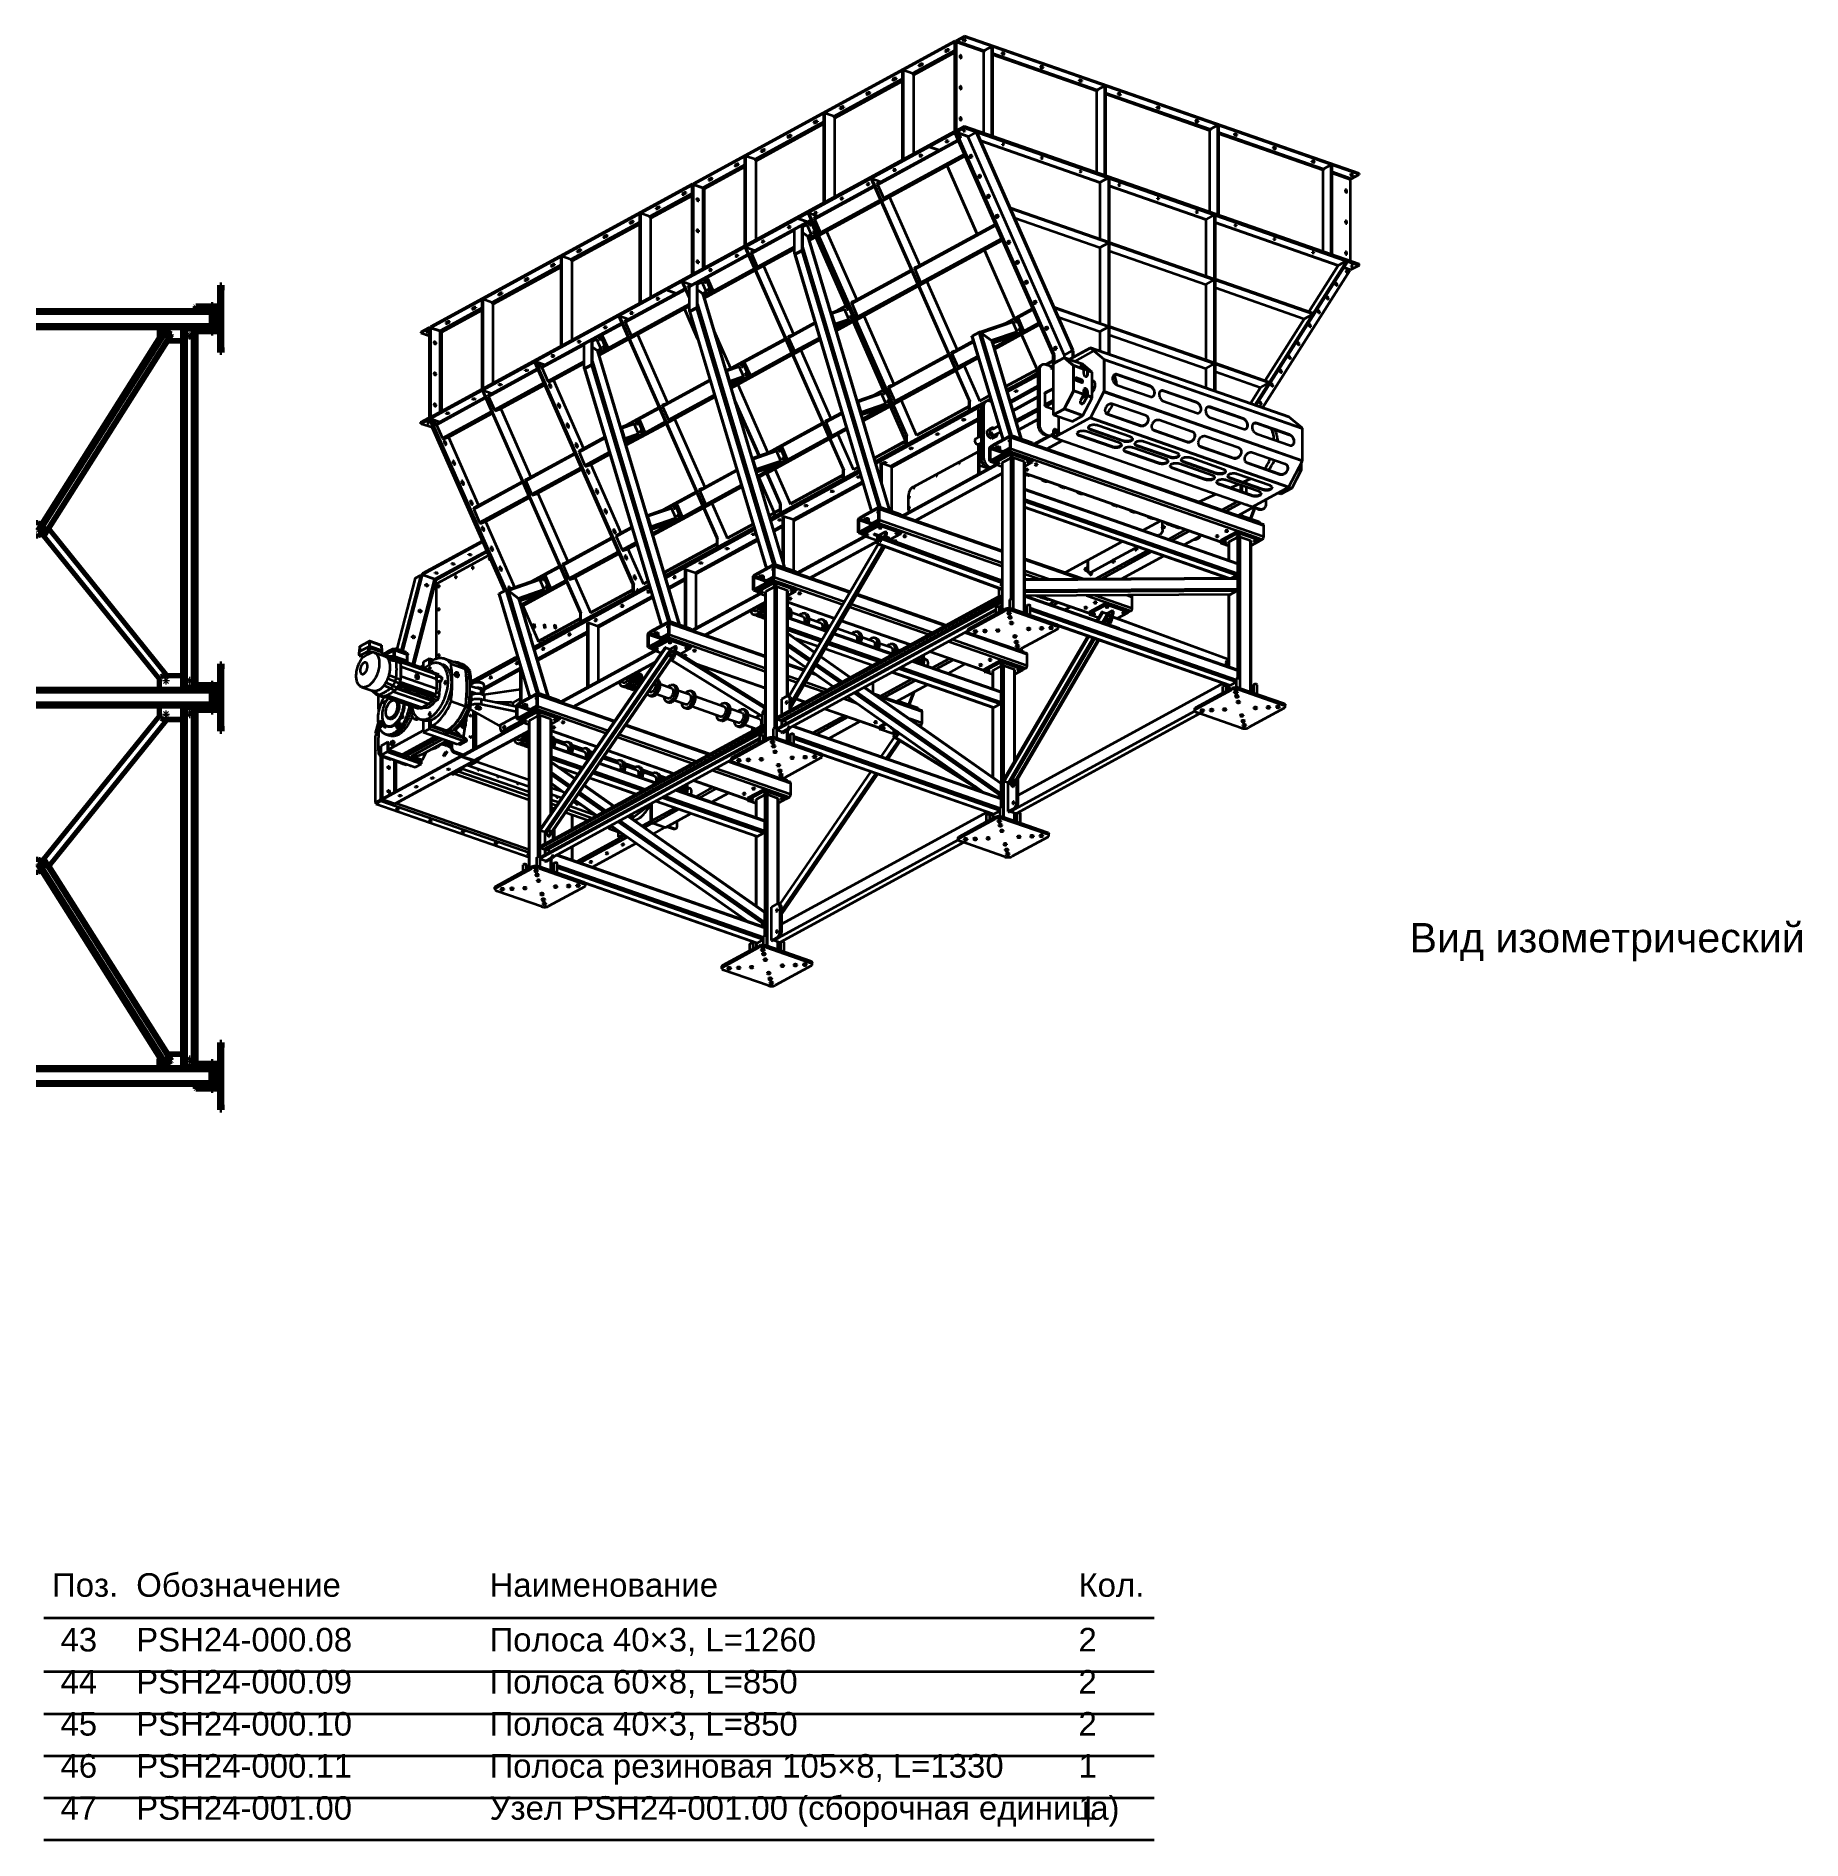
# Model space of a CAD drawing. Header units: millimetres. Extents: x 0 to 594, y 0 to 420.
# Drawn here: x 162.1 to 372, y 190.6 to 405 of the extents above; entities that cross this region are included whole.
import ezdxf

# ---------------------------------------------------------------- set-up
doc = ezdxf.new("R2010")
doc.units = ezdxf.units.MM
doc.styles.add('GOST', font='Arial')

msp = doc.modelspace()

# ---------------------------------------------------------------- texts
at = {"color": 3, "style": 'GOST'}
for s, height, p in [('Вид изометрический', 3.5, (325.35, 296.08)), ('Поз.', 2.8, (164, 219.5)), ('Обозначение', 2.8, (174, 219.5)), ('Наименование', 2.8, (216, 219.5)), ('Кол.', 2.8, (286, 219.5)), ('43', 2.8, (165, 213)), ('PSH24-000.08', 2.8, (174, 213)), ('Полоса 40×3, L=1260', 2.8, (216, 213)), ('2', 2.8, (286, 213)), ('44', 2.8, (165, 208)), ('PSH24-000.09', 2.8, (174, 208)), ('Полоса 60×8, L=850', 2.8, (216, 208)), ('2', 2.8, (286, 208)), ('PSH24-000.10', 2.8, (174, 203)), ('Полоса 40×3, L=850', 2.8, (216, 203)), ('2', 2.8, (286, 203)), ('45', 2.8, (165, 203)), ('46', 2.8, (165, 198)), ('PSH24-000.11', 2.8, (174, 198)), ('Полоса резиновая 105×8, L=1330', 2.8, (216, 198)), ('1', 2.8, (286, 198)), ('47', 2.8, (165, 193)), ('PSH24-001.00', 2.8, (174, 193)), ('Узел PSH24-001.00 (сборочная единица)', 2.8, (216, 193)), ('1', 2.8, (286, 193))]:
    msp.add_text(s, height=height, dxfattribs=at).set_placement(p)

# ---------------------------------------------------------------- linework, layer by layer
at = {"color": 1, "lineweight": 35}
for p, q in [((271.31, 404.39), (240.21, 387.45)), ((271.31, 404.3), (240.21, 387.36)), ((271.31, 403.3), (266.27, 400.55)), ((270.14, 403.26), (270.12, 403.25)), ((270.12, 403.25), (270.12, 403.23)), ((270.12, 403.23), (270.12, 403.21)), ((270.12, 403.21), (270.14, 403.2)), ((270.39, 403.4), (270.14, 403.26)), ((270.14, 403.2), (270.16, 403.19)), ((270.16, 403.19), (270.2, 403.18)), ((270.21, 403.27), (270.17, 403.27)), ((270.2, 403.18), (270.23, 403.18)), ((270.25, 403.27), (270.21, 403.27)), ((270.23, 403.18), (270.27, 403.18)), ((270.3, 403.27), (270.25, 403.27)), ((270.27, 403.18), (270.3, 403.18)), ((270.33, 403.29), (270.3, 403.27)), ((270.3, 403.18), (270.33, 403.2)), ((270.55, 403.41), (270.33, 403.29)), ((270.33, 403.2), (270.58, 403.33)), ((270.33, 403.29), (270.33, 403.2)), ((270.42, 403.41), (270.39, 403.4)), ((270.45, 403.41), (270.42, 403.41)), ((270.49, 403.42), (270.45, 403.41)), ((270.53, 403.41), (270.49, 403.42)), ((270.56, 403.41), (270.53, 403.41)), ((270.58, 403.39), (270.56, 403.41)), ((270.58, 403.4), (270.58, 403.33)), ((270.6, 403.38), (270.58, 403.39)), ((270.58, 403.33), (270.6, 403.35)), ((270.61, 403.36), (270.6, 403.38)), ((270.6, 403.35), (270.61, 403.36)), ((271.31, 404.3), (271.31, 404.39)), ((271.31, 404.39), (271.4, 404.36)), ((271.31, 404.3), (271.38, 404.34)), ((271.31, 404.3), (271.31, 404.3)), ((271.31, 393.68), (271.31, 404.3)), ((271.38, 404.34), (271.39, 404.33)), ((271.38, 404.34), (271.38, 404.26)), ((271.38, 404.28), (271.39, 404.32)), ((271.38, 404.24), (271.38, 404.28)), ((271.38, 393.8), (271.38, 404.24)), ((271.39, 404.32), (271.4, 404.35)), ((271.4, 404.35), (271.41, 404.39)), ((271.41, 404.39), (271.43, 404.42)), ((271.43, 404.42), (271.45, 404.45)), ((271.46, 404.35), (271.44, 404.31)), ((271.44, 404.31), (271.44, 404.28)), ((271.44, 404.28), (271.44, 393.83)), ((274.73, 403.13), (271.44, 404.28)), ((271.45, 404.45), (271.48, 404.47)), ((271.48, 404.38), (271.46, 404.35)), ((271.48, 404.47), (271.5, 404.49)), ((271.5, 404.4), (271.48, 404.38)), ((271.5, 404.49), (272.44, 405)), ((272.44, 404.91), (271.5, 404.4)), ((274.79, 403.25), (271.5, 404.4)), ((272.23, 404.57), (272.22, 404.55)), ((272.22, 404.55), (272.23, 404.54)), ((272.24, 404.58), (272.23, 404.57)), ((272.23, 404.54), (272.24, 404.53)), ((272.26, 404.59), (272.24, 404.58)), ((272.24, 404.53), (272.25, 404.52)), ((272.25, 404.52), (272.27, 404.51)), ((272.29, 404.6), (272.26, 404.59)), ((272.27, 404.59), (272.27, 404.51)), ((272.27, 404.51), (272.43, 404.46)), ((272.43, 404.55), (272.28, 404.6)), ((272.32, 404.6), (272.29, 404.6)), ((272.36, 404.6), (272.32, 404.6)), ((272.39, 404.6), (272.36, 404.6)), ((272.42, 404.59), (272.39, 404.6)), ((272.57, 404.54), (272.42, 404.59)), ((272.46, 404.54), (272.43, 404.55)), ((272.43, 404.55), (272.43, 404.46)), ((272.43, 404.46), (272.45, 404.45)), ((272.44, 405), (272.44, 404.91)), ((319.35, 388.65), (272.44, 405)), ((319.35, 388.56), (272.44, 404.91)), ((272.45, 404.45), (272.49, 404.45)), ((272.49, 404.54), (272.46, 404.54)), ((272.53, 404.54), (272.49, 404.54)), ((272.49, 404.45), (272.52, 404.45)), ((272.52, 404.45), (272.55, 404.45)), ((272.56, 404.54), (272.53, 404.54)), ((272.55, 404.45), (272.58, 404.46)), ((272.59, 404.53), (272.57, 404.54)), ((272.58, 404.46), (272.6, 404.47)), ((272.61, 404.52), (272.59, 404.53)), ((272.6, 404.47), (272.62, 404.48)), ((272.62, 404.51), (272.61, 404.52)), ((272.62, 404.5), (272.62, 404.51)), ((272.62, 404.48), (272.62, 404.5)), ((274.81, 403.3), (274.69, 403.05)), ((275.69, 403.78), (274.81, 403.3)), ((275.69, 393.16), (275.69, 403.78)), ((275.69, 403.78), (275.76, 403.75)), ((275.76, 403.75), (275.76, 393.13)), ((265.1, 400.92), (265.16, 400.95)), ((266.25, 400.57), (265.16, 400.95)), ((265.16, 400.95), (265.16, 390.33)), ((271.31, 403.04), (266.39, 400.36)), ((267, 401.54), (266.99, 401.53)), ((266.99, 401.53), (267, 401.51)), ((267.02, 401.56), (267, 401.54)), ((267, 401.51), (267.01, 401.5)), ((267.01, 401.5), (267.04, 401.48)), ((267.27, 401.7), (267.02, 401.56)), ((267.04, 401.48), (267.07, 401.48)), ((267.09, 401.57), (267.05, 401.57)), ((267.07, 401.48), (267.11, 401.47)), ((267.13, 401.56), (267.09, 401.57)), ((267.11, 401.47), (267.15, 401.48)), ((267.17, 401.57), (267.13, 401.56)), ((267.15, 401.48), (267.18, 401.48)), ((267.21, 401.58), (267.17, 401.57)), ((267.18, 401.48), (267.21, 401.49)), ((267.43, 401.71), (267.21, 401.58)), ((267.21, 401.49), (267.46, 401.63)), ((267.21, 401.58), (267.21, 401.49)), ((267.3, 401.71), (267.27, 401.7)), ((267.33, 401.71), (267.3, 401.71)), ((267.37, 401.71), (267.33, 401.71)), ((267.4, 401.71), (267.37, 401.71)), ((267.43, 401.7), (267.4, 401.71)), ((267.46, 401.69), (267.43, 401.7)), ((267.46, 401.7), (267.46, 401.63)), ((267.48, 401.68), (267.46, 401.69)), ((267.46, 401.63), (267.48, 401.65)), ((267.48, 401.66), (267.48, 401.68)), ((267.48, 401.65), (267.48, 401.66)), ((271.9, 402.69), (271.89, 402.67)), ((271.89, 402.67), (271.89, 402.64)), ((271.97, 402.62), (271.89, 402.65)), ((271.89, 402.64), (271.89, 402.53)), ((271.89, 402.59), (271.91, 402.58)), ((271.89, 402.53), (271.89, 402.5)), ((271.89, 402.5), (271.91, 402.47)), ((271.91, 402.7), (271.9, 402.69)), ((271.9, 402.69), (271.92, 402.68)), ((271.93, 402.71), (271.91, 402.7)), ((271.91, 402.58), (271.97, 402.62)), ((271.91, 402.58), (271.93, 402.57)), ((271.91, 402.47), (271.92, 402.44)), ((271.92, 402.68), (271.94, 402.67)), ((271.92, 402.44), (271.94, 402.42)), ((271.95, 402.72), (271.93, 402.71)), ((271.93, 402.57), (271.95, 402.55)), ((271.94, 402.67), (271.96, 402.66)), ((271.94, 402.42), (271.97, 402.4)), ((271.98, 402.72), (271.95, 402.72)), ((271.95, 402.55), (271.97, 402.53)), ((271.96, 402.66), (271.98, 402.64)), ((271.96, 402.41), (271.97, 402.4)), ((271.99, 402.61), (271.97, 402.62)), ((271.97, 402.53), (271.99, 402.5)), ((271.97, 402.4), (271.99, 402.39)), ((271.97, 402.4), (271.99, 402.4)), ((272, 402.71), (271.98, 402.72)), ((271.98, 402.64), (272, 402.62)), ((272, 402.6), (271.99, 402.61)), ((271.99, 402.5), (272, 402.48)), ((272, 402.42), (271.99, 402.4)), ((271.99, 402.4), (272.01, 402.4)), ((271.99, 402.39), (272.02, 402.39)), ((272.03, 402.69), (272, 402.71)), ((272, 402.62), (272.01, 402.59)), ((272, 402.48), (272, 402.45)), ((272, 402.45), (272, 402.42)), ((272.01, 402.59), (272.01, 402.57)), ((272.01, 402.57), (272.02, 402.54)), ((272.02, 402.43), (272.01, 402.41)), ((272.01, 402.41), (272.01, 402.39)), ((272.08, 402.58), (272.02, 402.54)), ((272.02, 402.54), (272.02, 402.43)), ((272.08, 402.47), (272.02, 402.43)), ((272.02, 402.39), (272.04, 402.4)), ((272.05, 402.67), (272.03, 402.69)), ((272.04, 402.4), (272.06, 402.41)), ((272.06, 402.64), (272.05, 402.67)), ((272.07, 402.61), (272.06, 402.64)), ((272.06, 402.41), (272.07, 402.42)), ((272.08, 402.58), (272.07, 402.61)), ((272.07, 402.42), (272.08, 402.44)), ((272.08, 402.47), (272.08, 402.58)), ((272.08, 402.44), (272.08, 402.47)), ((274.69, 403.05), (274.69, 393.51)), ((288.23, 398.57), (275.76, 402.91)), ((288.17, 398.44), (275.76, 402.77)), ((276.84, 402.96), (276.83, 402.95)), ((276.83, 402.95), (276.83, 402.93)), ((276.83, 402.93), (276.84, 402.92)), ((276.85, 402.97), (276.84, 402.96)), ((276.84, 402.92), (276.86, 402.91)), ((276.87, 402.98), (276.85, 402.97)), ((276.86, 402.91), (276.88, 402.91)), ((276.9, 402.99), (276.87, 402.98)), ((276.88, 402.99), (276.88, 402.91)), ((276.88, 402.91), (277.03, 402.85)), ((277.03, 402.94), (276.89, 402.99)), ((276.93, 403), (276.9, 402.99)), ((276.96, 403), (276.93, 403)), ((277, 402.99), (276.96, 403)), ((277.03, 402.99), (277, 402.99)), ((277.18, 402.93), (277.03, 402.99)), ((277.06, 402.93), (277.03, 402.94)), ((277.03, 402.94), (277.03, 402.85)), ((277.03, 402.85), (277.06, 402.84)), ((277.1, 402.93), (277.06, 402.93)), ((277.06, 402.84), (277.09, 402.84)), ((277.09, 402.84), (277.13, 402.84)), ((277.14, 402.93), (277.1, 402.93)), ((277.13, 402.84), (277.16, 402.84)), ((277.17, 402.94), (277.14, 402.93)), ((277.16, 402.84), (277.19, 402.85)), ((277.2, 402.92), (277.18, 402.93)), ((277.19, 402.85), (277.21, 402.86)), ((277.22, 402.91), (277.2, 402.92)), ((277.21, 402.86), (277.22, 402.88)), ((277.22, 402.9), (277.22, 402.91)), ((277.23, 402.89), (277.22, 402.9)), ((277.22, 402.88), (277.23, 402.89)), ((281.46, 401.37), (281.44, 401.35)), ((281.44, 401.35), (281.44, 401.34)), ((281.44, 401.34), (281.44, 401.33)), ((281.44, 401.33), (281.45, 401.32)), ((281.45, 401.32), (281.46, 401.31)), ((281.48, 401.38), (281.46, 401.37)), ((281.46, 401.31), (281.48, 401.3)), ((281.51, 401.39), (281.48, 401.38)), ((281.48, 401.38), (281.48, 401.3)), ((281.48, 401.3), (281.64, 401.24)), ((281.64, 401.33), (281.5, 401.38)), ((281.54, 401.39), (281.51, 401.39)), ((281.57, 401.39), (281.54, 401.39)), ((281.6, 401.39), (281.57, 401.39)), ((281.63, 401.38), (281.6, 401.39)), ((281.79, 401.33), (281.63, 401.38)), ((281.67, 401.33), (281.64, 401.33)), ((281.64, 401.33), (281.64, 401.24)), ((281.64, 401.24), (281.67, 401.24)), ((281.71, 401.32), (281.67, 401.33)), ((281.67, 401.24), (281.7, 401.23)), ((281.7, 401.23), (281.73, 401.23)), ((281.74, 401.32), (281.71, 401.32)), ((281.73, 401.23), (281.77, 401.24)), ((281.78, 401.33), (281.74, 401.32)), ((281.77, 401.24), (281.79, 401.25)), ((281.81, 401.32), (281.79, 401.33)), ((281.79, 401.25), (281.82, 401.26)), ((281.82, 401.31), (281.81, 401.32)), ((281.83, 401.3), (281.82, 401.31)), ((281.82, 401.26), (281.83, 401.27)), ((281.83, 401.29), (281.83, 401.3)), ((281.83, 401.27), (281.83, 401.29)), ((265.1, 399.91), (256.9, 395.45)), ((265.1, 399.66), (257.02, 395.26)), ((263.88, 399.84), (263.87, 399.83)), ((263.87, 399.83), (263.88, 399.81)), ((263.9, 399.86), (263.88, 399.84)), ((263.88, 399.81), (263.89, 399.79)), ((263.89, 399.79), (263.92, 399.78)), ((264.15, 399.99), (263.9, 399.86)), ((263.96, 399.86), (263.92, 399.87)), ((263.92, 399.78), (263.95, 399.78)), ((263.95, 399.78), (263.99, 399.77)), ((264.01, 399.86), (263.96, 399.86)), ((263.99, 399.77), (264.02, 399.77)), ((264.05, 399.87), (264.01, 399.86)), ((264.02, 399.77), (264.06, 399.78)), ((264.08, 399.88), (264.05, 399.87)), ((264.06, 399.78), (264.08, 399.79)), ((264.31, 400), (264.08, 399.88)), ((264.08, 399.79), (264.33, 399.93)), ((264.08, 399.88), (264.08, 399.79)), ((264.17, 400), (264.15, 399.99)), ((264.21, 400.01), (264.17, 400)), ((264.24, 400.01), (264.21, 400.01)), ((264.28, 400.01), (264.24, 400.01)), ((264.31, 400), (264.28, 400.01)), ((264.34, 399.99), (264.31, 400)), ((264.33, 399.99), (264.33, 399.93)), ((264.33, 399.93), (264.35, 399.94)), ((264.35, 399.98), (264.34, 399.99)), ((264.36, 399.96), (264.35, 399.98)), ((264.35, 399.94), (264.36, 399.96)), ((265.1, 390.3), (265.1, 400.92)), ((266.41, 400.34), (266.25, 400.57)), ((266.41, 391.01), (266.41, 400.34)), ((271.9, 399), (271.89, 398.97)), ((271.89, 398.97), (271.89, 398.95)), ((271.97, 398.93), (271.89, 398.96)), ((271.89, 398.95), (271.89, 398.84)), ((271.89, 398.9), (271.91, 398.89)), ((271.89, 398.84), (271.89, 398.81)), ((271.89, 398.81), (271.91, 398.78)), ((271.91, 399.01), (271.9, 399)), ((271.9, 399), (271.92, 398.99)), ((271.93, 399.02), (271.91, 399.01)), ((271.91, 398.89), (271.97, 398.93)), ((271.91, 398.89), (271.93, 398.88)), ((271.92, 398.99), (271.94, 398.98)), ((271.95, 399.03), (271.93, 399.02)), ((271.93, 398.88), (271.95, 398.86)), ((271.94, 398.98), (271.96, 398.97)), ((271.98, 399.03), (271.95, 399.03)), ((271.95, 398.86), (271.97, 398.84)), ((271.96, 398.97), (271.98, 398.95)), ((271.99, 398.92), (271.97, 398.93)), ((271.97, 398.84), (271.99, 398.81)), ((272, 399.02), (271.98, 399.03)), ((271.98, 398.95), (272, 398.93)), ((272, 398.91), (271.99, 398.92)), ((271.99, 398.81), (272, 398.79)), ((272.03, 399), (272, 399.02)), ((272, 398.93), (272.01, 398.9)), ((272, 398.79), (272, 398.76)), ((272.01, 398.9), (272.01, 398.88)), ((272.01, 398.88), (272.02, 398.85)), ((272.08, 398.89), (272.02, 398.85)), ((272.02, 398.85), (272.02, 398.74)), ((272.05, 398.98), (272.03, 399)), ((272.06, 398.95), (272.05, 398.98)), ((272.07, 398.92), (272.06, 398.95)), ((272.08, 398.89), (272.07, 398.92)), ((272.08, 398.78), (272.08, 398.89)), ((286.06, 399.76), (286.05, 399.75)), ((286.05, 399.75), (286.05, 399.73)), ((286.05, 399.73), (286.05, 399.72)), ((286.05, 399.72), (286.06, 399.71)), ((286.09, 399.77), (286.06, 399.76)), ((286.06, 399.71), (286.07, 399.7)), ((286.07, 399.7), (286.09, 399.69)), ((286.11, 399.78), (286.09, 399.77)), ((286.09, 399.77), (286.09, 399.69)), ((286.09, 399.69), (286.25, 399.64)), ((286.25, 399.73), (286.1, 399.78)), ((286.15, 399.79), (286.11, 399.78)), ((286.18, 399.79), (286.15, 399.79)), ((286.21, 399.78), (286.18, 399.79)), ((286.24, 399.77), (286.21, 399.78)), ((286.4, 399.72), (286.24, 399.77)), ((286.28, 399.72), (286.25, 399.73)), ((286.25, 399.73), (286.25, 399.64)), ((286.25, 399.64), (286.28, 399.63)), ((286.31, 399.72), (286.28, 399.72)), ((286.28, 399.63), (286.31, 399.63)), ((286.35, 399.72), (286.31, 399.72)), ((286.31, 399.63), (286.34, 399.63)), ((286.34, 399.63), (286.37, 399.63)), ((286.38, 399.72), (286.35, 399.72)), ((286.37, 399.63), (286.4, 399.64)), ((286.42, 399.71), (286.4, 399.72)), ((286.4, 399.64), (286.42, 399.65)), ((286.43, 399.7), (286.42, 399.71)), ((286.42, 399.65), (286.44, 399.66)), ((286.44, 399.69), (286.43, 399.7)), ((286.44, 399.68), (286.44, 399.69)), ((286.44, 399.66), (286.44, 399.68)), ((289.13, 399.09), (288.26, 398.61)), ((289.13, 388.47), (289.13, 399.09)), ((289.13, 399.09), (289.21, 399.06)), ((289.21, 399.06), (289.21, 388.44)), ((260.77, 398.16), (260.75, 398.14)), ((260.75, 398.14), (260.75, 398.12)), ((260.75, 398.12), (260.75, 398.11)), ((260.75, 398.11), (260.77, 398.09)), ((261.02, 398.29), (260.77, 398.16)), ((260.77, 398.09), (260.79, 398.08)), ((260.79, 398.08), (260.83, 398.07)), ((260.84, 398.16), (260.8, 398.17)), ((260.83, 398.07), (260.86, 398.07)), ((260.88, 398.16), (260.84, 398.16)), ((260.86, 398.07), (260.9, 398.07)), ((260.93, 398.17), (260.88, 398.16)), ((260.9, 398.07), (260.93, 398.08)), ((260.96, 398.18), (260.93, 398.17)), ((260.93, 398.08), (260.96, 398.09)), ((261.18, 398.3), (260.96, 398.18)), ((260.96, 398.09), (261.21, 398.23)), ((260.96, 398.18), (260.96, 398.09)), ((261.05, 398.3), (261.02, 398.29)), ((261.08, 398.31), (261.05, 398.3)), ((261.12, 398.31), (261.08, 398.31)), ((261.16, 398.31), (261.12, 398.31)), ((261.19, 398.3), (261.16, 398.31)), ((261.21, 398.29), (261.19, 398.3)), ((261.23, 398.28), (261.21, 398.29)), ((261.21, 398.29), (261.21, 398.23)), ((261.21, 398.23), (261.23, 398.24)), ((261.24, 398.26), (261.23, 398.28)), ((261.23, 398.24), (261.24, 398.26)), ((271.91, 398.78), (271.92, 398.75)), ((271.92, 398.75), (271.94, 398.73)), ((271.94, 398.73), (271.97, 398.71)), ((271.96, 398.72), (271.97, 398.71)), ((271.97, 398.71), (271.99, 398.7)), ((271.97, 398.71), (271.99, 398.71)), ((272, 398.73), (271.99, 398.71)), ((271.99, 398.71), (272.01, 398.71)), ((271.99, 398.7), (272.02, 398.7)), ((272, 398.76), (272, 398.73)), ((272.02, 398.74), (272.01, 398.72)), ((272.01, 398.72), (272.01, 398.7)), ((272.08, 398.78), (272.02, 398.74)), ((272.02, 398.7), (272.04, 398.71)), ((272.04, 398.71), (272.06, 398.72)), ((272.06, 398.72), (272.07, 398.73)), ((272.07, 398.73), (272.08, 398.75)), ((272.08, 398.75), (272.08, 398.78)), ((288.26, 398.61), (288.13, 398.37)), ((288.13, 398.37), (288.13, 388.82)), ((301.68, 393.88), (289.21, 398.23)), ((301.62, 393.75), (289.21, 398.08)), ((290.66, 398.14), (290.65, 398.13)), ((290.65, 398.13), (290.66, 398.12)), ((290.67, 398.16), (290.66, 398.14)), ((290.66, 398.12), (290.66, 398.11)), ((290.66, 398.11), (290.68, 398.1)), ((290.69, 398.17), (290.67, 398.16)), ((290.68, 398.1), (290.7, 398.09)), ((290.72, 398.17), (290.69, 398.17)), ((290.7, 398.17), (290.7, 398.09)), ((290.7, 398.09), (290.85, 398.03)), ((290.85, 398.12), (290.71, 398.17)), ((290.75, 398.18), (290.72, 398.17)), ((290.79, 398.18), (290.75, 398.18)), ((290.82, 398.18), (290.79, 398.18)), ((290.85, 398.17), (290.82, 398.18)), ((291, 398.11), (290.85, 398.17)), ((290.89, 398.11), (290.85, 398.12)), ((290.85, 398.12), (290.85, 398.03)), ((290.85, 398.03), (290.88, 398.03)), ((290.88, 398.03), (290.91, 398.02)), ((290.92, 398.11), (290.89, 398.11)), ((290.91, 398.02), (290.95, 398.02)), ((290.96, 398.11), (290.92, 398.11)), ((290.95, 398.02), (290.98, 398.03)), ((290.99, 398.12), (290.96, 398.11)), ((290.98, 398.03), (291.01, 398.03)), ((291.02, 398.11), (291, 398.11)), ((291.01, 398.03), (291.03, 398.05)), ((291.04, 398.1), (291.02, 398.11)), ((291.03, 398.05), (291.04, 398.06)), ((291.05, 398.08), (291.04, 398.1)), ((291.04, 398.06), (291.05, 398.07)), ((291.05, 398.07), (291.05, 398.08)), ((255.73, 394.81), (247.53, 390.34)), ((255.73, 394.55), (247.65, 390.15)), ((254.51, 394.74), (254.5, 394.72)), ((254.5, 394.72), (254.5, 394.71)), ((254.5, 394.71), (254.52, 394.69)), ((254.53, 394.75), (254.51, 394.74)), ((254.52, 394.69), (254.55, 394.68)), ((254.78, 394.89), (254.53, 394.75)), ((254.59, 394.76), (254.55, 394.77)), ((254.55, 394.68), (254.58, 394.67)), ((254.58, 394.67), (254.62, 394.67)), ((254.64, 394.76), (254.59, 394.76)), ((254.62, 394.67), (254.65, 394.67)), ((254.68, 394.77), (254.64, 394.76)), ((254.65, 394.67), (254.69, 394.68)), ((254.71, 394.78), (254.68, 394.77)), ((254.69, 394.68), (254.71, 394.69)), ((254.94, 394.9), (254.71, 394.78)), ((254.71, 394.69), (254.96, 394.82)), ((254.71, 394.78), (254.71, 394.69)), ((254.8, 394.9), (254.78, 394.89)), ((254.84, 394.91), (254.8, 394.9)), ((254.87, 394.91), (254.84, 394.91)), ((254.91, 394.91), (254.87, 394.91)), ((254.94, 394.9), (254.91, 394.91)), ((254.97, 394.89), (254.94, 394.9)), ((254.96, 394.89), (254.96, 394.82)), ((254.96, 394.82), (254.98, 394.84)), ((254.98, 394.87), (254.97, 394.89)), ((254.99, 394.86), (254.98, 394.87)), ((254.98, 394.84), (254.99, 394.86)), ((255.73, 395.81), (255.79, 395.85)), ((255.73, 385.19), (255.73, 395.81)), ((256.88, 395.47), (255.79, 395.85)), ((255.79, 395.85), (255.79, 385.23)), ((257.04, 395.23), (256.88, 395.47)), ((257.04, 385.91), (257.04, 395.23)), ((257.63, 396.44), (257.62, 396.42)), ((257.62, 396.42), (257.63, 396.41)), ((257.65, 396.46), (257.63, 396.44)), ((257.63, 396.41), (257.64, 396.39)), ((257.64, 396.39), (257.67, 396.38)), ((257.9, 396.59), (257.65, 396.46)), ((257.72, 396.46), (257.67, 396.47)), ((257.67, 396.38), (257.7, 396.37)), ((257.7, 396.37), (257.74, 396.37)), ((257.76, 396.46), (257.72, 396.46)), ((257.74, 396.37), (257.78, 396.37)), ((257.8, 396.47), (257.76, 396.46)), ((257.78, 396.37), (257.81, 396.38)), ((257.84, 396.48), (257.8, 396.47)), ((257.81, 396.38), (257.84, 396.39)), ((258.06, 396.6), (257.84, 396.48)), ((257.84, 396.39), (258.09, 396.53)), ((257.84, 396.48), (257.84, 396.39)), ((257.93, 396.6), (257.9, 396.59)), ((257.96, 396.61), (257.93, 396.6)), ((258, 396.61), (257.96, 396.61)), ((258.03, 396.61), (258, 396.61)), ((258.06, 396.6), (258.03, 396.61)), ((258.09, 396.59), (258.06, 396.6)), ((258.11, 396.57), (258.09, 396.59)), ((258.09, 396.59), (258.09, 396.53)), ((258.09, 396.53), (258.11, 396.54)), ((258.11, 396.56), (258.11, 396.57)), ((258.11, 396.54), (258.11, 396.56)), ((271.9, 395.31), (271.89, 395.28)), ((271.89, 395.28), (271.89, 395.26)), ((271.89, 395.26), (271.89, 395.15)), ((271.97, 395.24), (271.89, 395.26)), ((271.89, 395.21), (271.91, 395.2)), ((271.89, 395.15), (271.89, 395.12)), ((271.89, 395.12), (271.91, 395.09)), ((271.91, 395.32), (271.9, 395.31)), ((271.9, 395.31), (271.92, 395.3)), ((271.93, 395.33), (271.91, 395.32)), ((271.91, 395.2), (271.97, 395.24)), ((271.91, 395.2), (271.93, 395.19)), ((271.91, 395.09), (271.92, 395.06)), ((271.92, 395.3), (271.94, 395.29)), ((271.92, 395.06), (271.94, 395.04)), ((271.95, 395.34), (271.93, 395.33)), ((271.93, 395.19), (271.95, 395.17)), ((271.94, 395.29), (271.96, 395.28)), ((271.94, 395.04), (271.97, 395.02)), ((271.98, 395.34), (271.95, 395.34)), ((271.95, 395.17), (271.97, 395.15)), ((271.96, 395.28), (271.98, 395.26)), ((271.96, 395.03), (271.97, 395.02)), ((271.99, 395.23), (271.97, 395.24)), ((271.97, 395.15), (271.99, 395.12)), ((271.97, 395.02), (271.99, 395.01)), ((271.97, 395.02), (271.99, 395.02)), ((272, 395.33), (271.98, 395.34)), ((271.98, 395.26), (272, 395.24)), ((272, 395.22), (271.99, 395.23)), ((271.99, 395.12), (272, 395.1)), ((272, 395.04), (271.99, 395.02)), ((271.99, 395.02), (272.01, 395.02)), ((271.99, 395.01), (272.02, 395.01)), ((272.03, 395.31), (272, 395.33)), ((272, 395.24), (272.01, 395.21)), ((272, 395.1), (272, 395.07)), ((272, 395.07), (272, 395.04)), ((272.01, 395.21), (272.01, 395.19)), ((272.01, 395.19), (272.02, 395.16)), ((272.02, 395.05), (272.01, 395.03)), ((272.01, 395.03), (272.01, 395.01)), ((272.08, 395.2), (272.02, 395.16)), ((272.02, 395.16), (272.02, 395.05)), ((272.08, 395.09), (272.02, 395.05)), ((272.02, 395.01), (272.04, 395.01)), ((272.05, 395.29), (272.03, 395.31)), ((272.04, 395.01), (272.06, 395.03)), ((272.06, 395.26), (272.05, 395.29)), ((272.07, 395.23), (272.06, 395.26)), ((272.06, 395.03), (272.07, 395.04)), ((272.08, 395.2), (272.07, 395.23)), ((272.07, 395.04), (272.08, 395.06)), ((272.08, 395.09), (272.08, 395.2)), ((272.08, 395.06), (272.08, 395.09)), ((295.28, 396.55), (295.26, 396.54)), ((295.26, 396.54), (295.26, 396.52)), ((295.26, 396.52), (295.26, 396.51)), ((295.26, 396.51), (295.27, 396.5)), ((295.27, 396.5), (295.29, 396.49)), ((295.3, 396.56), (295.28, 396.55)), ((295.29, 396.49), (295.3, 396.48)), ((295.33, 396.57), (295.3, 396.56)), ((295.3, 396.56), (295.3, 396.48)), ((295.3, 396.48), (295.46, 396.43)), ((295.46, 396.52), (295.32, 396.57)), ((295.36, 396.57), (295.33, 396.57)), ((295.39, 396.57), (295.36, 396.57)), ((295.43, 396.57), (295.39, 396.57)), ((295.45, 396.56), (295.43, 396.57)), ((295.61, 396.51), (295.45, 396.56)), ((295.49, 396.51), (295.46, 396.52)), ((295.46, 396.52), (295.46, 396.43)), ((295.46, 396.43), (295.49, 396.42)), ((295.53, 396.51), (295.49, 396.51)), ((295.49, 396.42), (295.52, 396.42)), ((295.52, 396.42), (295.56, 396.42)), ((295.56, 396.51), (295.53, 396.51)), ((295.6, 396.51), (295.56, 396.51)), ((295.56, 396.42), (295.59, 396.42)), ((295.59, 396.42), (295.62, 396.43)), ((295.63, 396.5), (295.61, 396.51)), ((295.62, 396.43), (295.64, 396.44)), ((295.64, 396.49), (295.63, 396.5)), ((295.65, 396.48), (295.64, 396.49)), ((295.64, 396.44), (295.65, 396.45)), ((295.66, 396.47), (295.65, 396.48)), ((295.65, 396.45), (295.66, 396.47)), ((299.89, 394.94), (299.87, 394.93)), ((299.87, 394.93), (299.87, 394.92)), ((299.87, 394.92), (299.87, 394.9)), ((299.87, 394.9), (299.88, 394.89)), ((299.88, 394.89), (299.89, 394.88)), ((299.91, 394.95), (299.89, 394.94)), ((299.89, 394.88), (299.91, 394.87)), ((299.93, 394.96), (299.91, 394.95)), ((299.91, 394.96), (299.91, 394.87)), ((299.91, 394.87), (300.07, 394.82)), ((300.07, 394.91), (299.92, 394.96)), ((299.97, 394.97), (299.93, 394.96)), ((300, 394.97), (299.97, 394.97)), ((300.03, 394.96), (300, 394.97)), ((300.06, 394.96), (300.03, 394.96)), ((300.22, 394.9), (300.06, 394.96)), ((300.1, 394.9), (300.07, 394.91)), ((300.07, 394.91), (300.07, 394.82)), ((300.07, 394.82), (300.1, 394.81)), ((300.13, 394.9), (300.1, 394.9)), ((300.1, 394.81), (300.13, 394.81)), ((300.17, 394.9), (300.13, 394.9)), ((300.13, 394.81), (300.16, 394.81)), ((300.16, 394.81), (300.19, 394.81)), ((300.2, 394.91), (300.17, 394.9)), ((300.19, 394.81), (300.22, 394.82)), ((300.24, 394.89), (300.22, 394.9)), ((300.22, 394.82), (300.24, 394.83)), ((300.25, 394.88), (300.24, 394.89)), ((300.24, 394.83), (300.26, 394.85)), ((300.26, 394.87), (300.25, 394.88)), ((300.26, 394.86), (300.26, 394.87)), ((300.26, 394.85), (300.26, 394.86)), ((240.21, 376.74), (271.31, 393.68)), ((271.31, 393.59), (240.21, 376.65)), ((251.4, 393.05), (251.38, 393.04)), ((251.38, 393.04), (251.38, 393.02)), ((251.38, 393.02), (251.38, 393)), ((251.38, 393), (251.4, 392.99)), ((251.65, 393.19), (251.4, 393.05)), ((251.4, 392.99), (251.42, 392.98)), ((251.42, 392.98), (251.46, 392.97)), ((251.47, 393.06), (251.43, 393.07)), ((251.46, 392.97), (251.49, 392.97)), ((251.51, 393.06), (251.47, 393.06)), ((251.49, 392.97), (251.53, 392.97)), ((251.56, 393.06), (251.51, 393.06)), ((251.53, 392.97), (251.56, 392.98)), ((251.59, 393.08), (251.56, 393.06)), ((251.56, 392.98), (251.59, 392.99)), ((251.81, 393.2), (251.59, 393.08)), ((251.59, 392.99), (251.84, 393.12)), ((251.59, 393.08), (251.59, 392.99)), ((251.68, 393.2), (251.65, 393.19)), ((251.71, 393.21), (251.68, 393.2)), ((251.75, 393.21), (251.71, 393.21)), ((251.79, 393.21), (251.75, 393.21)), ((251.82, 393.2), (251.79, 393.21)), ((251.84, 393.19), (251.82, 393.2)), ((251.86, 393.17), (251.84, 393.19)), ((251.84, 393.19), (251.84, 393.12)), ((251.84, 393.12), (251.86, 393.14)), ((251.87, 393.16), (251.86, 393.17)), ((251.86, 393.14), (251.87, 393.16)), ((262.08, 387.43), (271.69, 392.67)), ((262.08, 387.43), (271.69, 392.67)), ((262.12, 387.33), (271.73, 392.57)), ((271.38, 393.63), (268.25, 391.92)), ((271.38, 393.54), (268.25, 391.83)), ((270.21, 392.49), (270.2, 392.47)), ((270.2, 392.47), (270.21, 392.46)), ((270.23, 392.51), (270.21, 392.49)), ((270.21, 392.46), (270.23, 392.44)), ((270.31, 392.55), (270.23, 392.51)), ((270.23, 392.44), (270.25, 392.43)), ((270.25, 392.43), (270.28, 392.43)), ((270.3, 392.51), (270.26, 392.52)), ((270.28, 392.43), (270.32, 392.42)), ((270.29, 392.54), (270.33, 392.53)), ((270.34, 392.51), (270.3, 392.51)), ((270.33, 392.56), (270.31, 392.55)), ((270.32, 392.42), (270.36, 392.42)), ((270.37, 392.57), (270.33, 392.56)), ((270.33, 392.53), (270.33, 392.56)), ((270.33, 392.53), (270.38, 392.52)), ((270.38, 392.52), (270.34, 392.51)), ((270.36, 392.42), (270.39, 392.43)), ((270.4, 392.57), (270.37, 392.57)), ((270.42, 392.53), (270.38, 392.52)), ((270.39, 392.43), (270.42, 392.44)), ((270.44, 392.56), (270.4, 392.57)), ((270.47, 392.56), (270.42, 392.53)), ((270.42, 392.53), (270.42, 392.44)), ((270.42, 392.44), (270.49, 392.48)), ((270.47, 392.56), (270.44, 392.56)), ((270.5, 392.55), (270.47, 392.56)), ((270.49, 392.55), (270.49, 392.48)), ((270.49, 392.48), (270.51, 392.5)), ((270.51, 392.53), (270.5, 392.55)), ((270.52, 392.52), (270.51, 392.53)), ((270.51, 392.5), (270.52, 392.52)), ((271.31, 393.68), (271.38, 393.72)), ((271.44, 393.64), (271.31, 393.68)), ((271.31, 393.59), (271.31, 393.68)), ((271.31, 393.68), (271.44, 393.64)), ((271.36, 393.42), (271.38, 393.46)), ((271.42, 393.46), (271.36, 393.42)), ((282.97, 367.11), (271.36, 393.42)), ((271.38, 393.76), (271.38, 393.8)), ((271.38, 393.78), (271.38, 393.72)), ((271.39, 393.72), (271.38, 393.76)), ((271.38, 393.72), (271.4, 393.71)), ((271.38, 393.63), (271.38, 393.54)), ((271.44, 393.6), (271.38, 393.63)), ((271.46, 393.51), (271.38, 393.54)), ((271.38, 393.46), (271.44, 393.49)), ((271.41, 393.7), (271.39, 393.72)), ((271.43, 393.68), (271.41, 393.7)), ((271.44, 393.49), (271.42, 393.46)), ((283.03, 367.14), (271.42, 393.46)), ((271.45, 393.68), (271.43, 393.68)), ((271.46, 393.67), (271.43, 393.68)), ((271.44, 393.65), (272.44, 394.2)), ((271.44, 393.56), (272.44, 394.11)), ((271.44, 393.83), (271.44, 393.81)), ((271.54, 393.8), (271.44, 393.83)), ((271.44, 393.81), (271.45, 393.8)), ((271.44, 393.56), (271.44, 393.65)), ((272.89, 393.06), (271.44, 393.56)), ((271.44, 393.49), (271.46, 393.49)), ((271.45, 393.8), (271.46, 393.78)), ((271.47, 393.68), (271.45, 393.68)), ((271.46, 393.78), (271.47, 393.77)), ((271.52, 393.54), (271.46, 393.5)), ((271.46, 393.41), (271.46, 393.5)), ((271.52, 393.45), (271.46, 393.41)), ((283.07, 367.08), (271.46, 393.41)), ((271.47, 393.77), (271.48, 393.77)), ((271.48, 393.68), (271.47, 393.68)), ((271.48, 393.77), (271.5, 393.78)), ((271.5, 393.69), (271.48, 393.68)), ((271.5, 393.78), (272.44, 394.29)), ((272.44, 394.2), (271.5, 393.69)), ((271.52, 393.45), (271.52, 393.54)), ((271.52, 393.54), (272.89, 393.06)), ((283.14, 367.11), (271.52, 393.45)), ((271.82, 393.08), (271.81, 393.06)), ((271.81, 393.06), (271.82, 393.02)), ((271.84, 393.12), (271.82, 393.1)), ((271.82, 393.1), (271.82, 393.08)), ((271.82, 393.08), (271.89, 392.93)), ((271.82, 393.02), (271.83, 392.99)), ((271.83, 393.1), (271.85, 393.09)), ((271.83, 392.99), (271.85, 392.96)), ((271.85, 393.13), (271.84, 393.12)), ((271.87, 393.13), (271.85, 393.13)), ((271.85, 393.09), (271.88, 393.08)), ((271.85, 392.96), (271.87, 392.94)), ((271.88, 393.14), (271.87, 393.13)), ((271.87, 392.94), (271.89, 392.92)), ((271.9, 393.13), (271.88, 393.14)), ((271.88, 393.08), (271.9, 393.06)), ((271.89, 392.92), (271.92, 392.91)), ((271.92, 393.13), (271.9, 393.13)), ((271.9, 393.06), (271.92, 393.03)), ((271.9, 392.92), (271.94, 392.94)), ((271.94, 392.99), (271.91, 393.05)), ((271.94, 393.11), (271.92, 393.13)), ((271.92, 393.03), (271.93, 393)), ((271.92, 392.91), (271.94, 392.91)), ((271.93, 393), (271.94, 392.97)), ((271.94, 392.94), (271.93, 392.91)), ((271.96, 393.1), (271.94, 393.11)), ((271.94, 392.97), (271.94, 392.94)), ((271.94, 392.91), (271.97, 392.92)), ((271.97, 393.08), (271.96, 393.1)), ((271.98, 393.06), (271.97, 393.08)), ((271.97, 392.92), (271.98, 392.93)), ((271.99, 393.04), (271.98, 393.06)), ((271.98, 392.93), (271.99, 392.94)), ((272, 393.02), (271.99, 393.04)), ((271.99, 392.94), (272, 392.96)), ((272, 393), (272, 393.02)), ((272, 392.98), (272, 393)), ((272, 392.96), (272, 392.98)), ((272.31, 393.74), (272.3, 393.72)), ((272.3, 393.72), (272.3, 393.71)), ((272.3, 393.71), (272.31, 393.7)), ((272.32, 393.75), (272.31, 393.74)), ((272.31, 393.7), (272.34, 393.69)), ((272.34, 393.76), (272.32, 393.75)), ((272.37, 393.77), (272.34, 393.76)), ((272.34, 393.69), (272.38, 393.68)), ((272.39, 393.76), (272.36, 393.77)), ((272.4, 393.78), (272.37, 393.77)), ((272.38, 393.68), (272.42, 393.67)), ((272.42, 393.76), (272.39, 393.76)), ((272.44, 393.78), (272.4, 393.78)), ((272.45, 393.76), (272.42, 393.76)), ((272.42, 393.67), (272.47, 393.68)), ((272.44, 394.29), (319.35, 377.93)), ((272.44, 394.2), (272.44, 394.29)), ((272.44, 394.2), (319.35, 377.84)), ((272.44, 394.11), (272.44, 394.2)), ((319.35, 377.84), (272.44, 394.2)), ((272.44, 394.11), (319.35, 377.75)), ((272.47, 393.77), (272.44, 393.78)), ((272.48, 393.77), (272.45, 393.76)), ((272.5, 393.76), (272.47, 393.77)), ((272.47, 393.68), (272.51, 393.69)), ((272.48, 393.76), (272.49, 393.77)), ((272.48, 393.77), (272.48, 393.77)), ((272.52, 393.76), (272.5, 393.76)), ((272.51, 393.69), (272.53, 393.7)), ((272.53, 393.75), (272.52, 393.76)), ((272.54, 393.74), (272.53, 393.75)), ((272.53, 393.7), (272.54, 393.71)), ((272.54, 393.72), (272.54, 393.74)), ((272.54, 393.71), (272.54, 393.72)), ((273.83, 393.57), (272.83, 393.02)), ((272.83, 393.02), (284.28, 367.08)), ((273.91, 393.6), (273.83, 393.57)), ((285.28, 367.62), (273.83, 393.57)), ((285.36, 367.65), (273.91, 393.6)), ((274.38, 392.54), (288.55, 387.6)), ((288.55, 387.6), (274.38, 392.54)), ((275.69, 393.16), (275.76, 393.13)), ((301.7, 393.93), (301.58, 393.68)), ((301.58, 393.68), (301.58, 384.13)), ((302.58, 394.4), (301.7, 393.93)), ((302.58, 383.78), (302.58, 394.4)), ((302.58, 394.4), (302.66, 394.38)), ((302.66, 394.38), (302.66, 383.75)), ((315.13, 389.19), (302.66, 393.54)), ((315.06, 389.07), (302.66, 393.39)), ((304.48, 393.32), (304.47, 393.31)), ((304.47, 393.31), (304.48, 393.3)), ((304.49, 393.34), (304.48, 393.32)), ((304.48, 393.3), (304.49, 393.29)), ((304.51, 393.35), (304.49, 393.34)), ((304.49, 393.29), (304.5, 393.28)), ((304.5, 393.28), (304.52, 393.27)), ((304.54, 393.36), (304.51, 393.35)), ((304.52, 393.35), (304.52, 393.27)), ((304.52, 393.27), (304.67, 393.21)), ((304.67, 393.3), (304.53, 393.35)), ((304.57, 393.36), (304.54, 393.36)), ((304.61, 393.36), (304.57, 393.36)), ((304.64, 393.36), (304.61, 393.36)), ((304.67, 393.35), (304.64, 393.36)), ((304.82, 393.3), (304.67, 393.35)), ((304.71, 393.3), (304.67, 393.3)), ((304.67, 393.3), (304.67, 393.21)), ((304.67, 393.21), (304.7, 393.21)), ((304.7, 393.21), (304.74, 393.2)), ((304.74, 393.29), (304.71, 393.3)), ((304.78, 393.29), (304.74, 393.29)), ((304.74, 393.2), (304.77, 393.2)), ((304.77, 393.2), (304.8, 393.21)), ((304.81, 393.3), (304.78, 393.29)), ((304.8, 393.21), (304.83, 393.22)), ((304.84, 393.29), (304.82, 393.3)), ((304.83, 393.22), (304.85, 393.23)), ((304.86, 393.28), (304.84, 393.29)), ((304.85, 393.23), (304.87, 393.24)), ((304.87, 393.27), (304.86, 393.28)), ((304.87, 393.26), (304.87, 393.27)), ((304.87, 393.24), (304.87, 393.26)), ((246.36, 390.71), (246.42, 390.74)), ((246.36, 380.09), (246.36, 390.71)), ((247.51, 390.36), (246.42, 390.74)), ((246.42, 390.74), (246.42, 380.12)), ((247.67, 390.13), (247.51, 390.36)), ((248.26, 391.34), (248.25, 391.32)), ((248.25, 391.32), (248.26, 391.3)), ((248.28, 391.35), (248.26, 391.34)), ((248.26, 391.3), (248.27, 391.29)), ((248.27, 391.29), (248.3, 391.28)), ((248.53, 391.49), (248.28, 391.35)), ((248.35, 391.36), (248.3, 391.37)), ((248.3, 391.28), (248.33, 391.27)), ((248.33, 391.27), (248.37, 391.27)), ((248.39, 391.36), (248.35, 391.36)), ((248.37, 391.27), (248.41, 391.27)), ((248.43, 391.36), (248.39, 391.36)), ((248.41, 391.27), (248.44, 391.27)), ((248.47, 391.38), (248.43, 391.36)), ((248.44, 391.27), (248.47, 391.29)), ((248.69, 391.5), (248.47, 391.38)), ((248.47, 391.29), (248.72, 391.42)), ((248.47, 391.38), (248.47, 391.29)), ((248.56, 391.5), (248.53, 391.49)), ((248.59, 391.5), (248.56, 391.5)), ((248.63, 391.51), (248.59, 391.5)), ((248.66, 391.5), (248.63, 391.51)), ((248.69, 391.5), (248.66, 391.5)), ((248.72, 391.48), (248.69, 391.5)), ((248.72, 391.49), (248.72, 391.42)), ((248.74, 391.47), (248.72, 391.48)), ((248.72, 391.42), (248.74, 391.44)), ((248.74, 391.45), (248.74, 391.47)), ((248.74, 391.44), (248.74, 391.45)), ((268.25, 391.92), (252.64, 383.42)), ((268.25, 391.83), (252.64, 383.33)), ((262.59, 385.45), (272.5, 390.84)), ((262.63, 385.37), (272.53, 390.76)), ((262.63, 385.37), (272.53, 390.76)), ((262.83, 385.73), (272.44, 390.97)), ((265.1, 390.3), (265.16, 390.33)), ((267.09, 390.79), (267.08, 390.77)), ((267.08, 390.77), (267.09, 390.76)), ((267.11, 390.81), (267.09, 390.79)), ((267.09, 390.76), (267.1, 390.74)), ((267.1, 390.74), (267.13, 390.73)), ((267.18, 390.85), (267.11, 390.81)), ((267.17, 390.81), (267.13, 390.82)), ((267.13, 390.73), (267.16, 390.72)), ((267.16, 390.72), (267.2, 390.72)), ((267.17, 390.84), (267.21, 390.83)), ((267.22, 390.81), (267.17, 390.81)), ((267.21, 390.86), (267.18, 390.85)), ((267.2, 390.72), (267.23, 390.72)), ((267.24, 390.86), (267.21, 390.86)), ((267.21, 390.83), (267.21, 390.86)), ((267.21, 390.83), (267.25, 390.82)), ((267.26, 390.82), (267.22, 390.81)), ((267.23, 390.72), (267.27, 390.73)), ((267.28, 390.87), (267.24, 390.86)), ((267.29, 390.83), (267.26, 390.82)), ((267.27, 390.73), (267.29, 390.74)), ((267.32, 390.86), (267.28, 390.87)), ((267.34, 390.86), (267.29, 390.83)), ((267.29, 390.83), (267.29, 390.74)), ((267.29, 390.74), (267.37, 390.78)), ((267.35, 390.86), (267.32, 390.86)), ((267.37, 390.84), (267.35, 390.86)), ((267.37, 390.85), (267.37, 390.78)), ((267.39, 390.83), (267.37, 390.84)), ((267.37, 390.78), (267.39, 390.8)), ((267.4, 390.81), (267.39, 390.83)), ((267.39, 390.8), (267.4, 390.81)), ((268.25, 391.92), (268.25, 391.83)), ((268.25, 391.92), (268.25, 391.83)), ((269.42, 391.43), (268.25, 391.83)), ((268.25, 391.83), (269.42, 391.43)), ((273.03, 390.73), (273.02, 390.71)), ((273.02, 390.71), (273.02, 390.69)), ((273.02, 390.69), (273.02, 390.67)), ((273.02, 390.67), (273.04, 390.63)), ((273.05, 390.76), (273.03, 390.75)), ((273.03, 390.75), (273.03, 390.73)), ((273.04, 390.75), (273.17, 390.8)), ((273.04, 390.63), (273.06, 390.59)), ((273.06, 390.77), (273.05, 390.76)), ((273.05, 390.76), (273.07, 390.77)), ((273.07, 390.77), (273.06, 390.77)), ((273.06, 390.59), (273.1, 390.57)), ((273.23, 390.83), (273.07, 390.77)), ((273.08, 390.77), (273.09, 390.74)), ((273.09, 390.74), (273.16, 390.78)), ((273.09, 390.74), (273.18, 390.56)), ((273.1, 390.57), (273.11, 390.56)), ((273.11, 390.56), (273.13, 390.55)), ((273.13, 390.55), (273.15, 390.55)), ((273.16, 390.78), (273.15, 390.79)), ((273.15, 390.55), (273.16, 390.56)), ((273.24, 390.58), (273.16, 390.78)), ((273.16, 390.56), (273.32, 390.61)), ((273.17, 390.8), (273.23, 390.83)), ((273.17, 390.8), (273.18, 390.8)), ((273.18, 390.8), (273.19, 390.8)), ((273.19, 390.8), (273.23, 390.79)), ((273.24, 390.83), (273.23, 390.83)), ((273.23, 390.79), (273.26, 390.77)), ((273.26, 390.83), (273.24, 390.83)), ((273.28, 390.83), (273.26, 390.83)), ((273.26, 390.77), (273.28, 390.74)), ((273.3, 390.82), (273.28, 390.83)), ((273.28, 390.74), (273.3, 390.7)), ((273.3, 390.63), (273.29, 390.6)), ((273.33, 390.79), (273.3, 390.82)), ((273.3, 390.7), (273.31, 390.66)), ((273.31, 390.66), (273.3, 390.63)), ((273.32, 390.61), (273.33, 390.61)), ((273.35, 390.75), (273.33, 390.79)), ((273.33, 390.61), (273.35, 390.62)), ((273.37, 390.71), (273.35, 390.75)), ((273.35, 390.62), (273.36, 390.64)), ((273.36, 390.65), (273.37, 390.67)), ((273.36, 390.64), (273.36, 390.65)), ((273.37, 390.69), (273.37, 390.71)), ((273.37, 390.67), (273.37, 390.69)), ((276.93, 392.15), (276.91, 392.13)), ((276.91, 392.13), (276.91, 392.12)), ((276.91, 392.12), (276.91, 392.11)), ((276.91, 392.11), (276.92, 392.1)), ((276.92, 392.1), (276.94, 392.08)), ((276.95, 392.16), (276.93, 392.15)), ((276.94, 392.08), (276.98, 392.07)), ((276.98, 392.17), (276.95, 392.16)), ((277, 392.16), (276.97, 392.16)), ((277.01, 392.17), (276.98, 392.17)), ((276.98, 392.07), (277.03, 392.07)), ((277.03, 392.16), (277, 392.16)), ((277.04, 392.17), (277.01, 392.17)), ((277.06, 392.16), (277.03, 392.16)), ((277.03, 392.07), (277.07, 392.07)), ((277.08, 392.17), (277.04, 392.17)), ((277.09, 392.16), (277.06, 392.16)), ((277.07, 392.07), (277.11, 392.08)), ((277.1, 392.16), (277.08, 392.17)), ((277.09, 392.15), (277.1, 392.16)), ((277.09, 392.16), (277.09, 392.16)), ((277.12, 392.15), (277.1, 392.16)), ((277.11, 392.08), (277.14, 392.1)), ((277.14, 392.14), (277.12, 392.15)), ((277.15, 392.13), (277.14, 392.14)), ((277.14, 392.1), (277.15, 392.11)), ((277.15, 392.12), (277.15, 392.13)), ((277.15, 392.11), (277.15, 392.12)), ((281.53, 390.54), (281.52, 390.53)), ((281.52, 390.53), (281.52, 390.51)), ((281.52, 390.51), (281.52, 390.5)), ((281.52, 390.5), (281.53, 390.49)), ((281.56, 390.55), (281.53, 390.54)), ((281.53, 390.49), (281.55, 390.47)), ((281.55, 390.47), (281.59, 390.46)), ((281.58, 390.56), (281.56, 390.55)), ((281.62, 390.56), (281.58, 390.56)), ((281.6, 390.55), (281.58, 390.56)), ((281.59, 390.46), (281.64, 390.46)), ((281.64, 390.55), (281.6, 390.55)), ((281.65, 390.56), (281.62, 390.56)), ((281.67, 390.55), (281.64, 390.55)), ((281.64, 390.46), (281.68, 390.46)), ((281.68, 390.56), (281.65, 390.56)), ((281.7, 390.56), (281.67, 390.55)), ((281.71, 390.55), (281.68, 390.56)), ((281.68, 390.46), (281.72, 390.47)), ((281.69, 390.55), (281.7, 390.56)), ((281.69, 390.56), (281.69, 390.56)), ((281.73, 390.54), (281.71, 390.55)), ((281.72, 390.47), (281.75, 390.49)), ((281.74, 390.53), (281.73, 390.54)), ((281.75, 390.52), (281.74, 390.53)), ((281.76, 390.51), (281.75, 390.52)), ((281.75, 390.5), (281.76, 390.51)), ((281.75, 390.49), (281.75, 390.5)), ((309.09, 391.72), (309.08, 391.7)), ((309.08, 391.7), (309.08, 391.69)), ((309.08, 391.69), (309.09, 391.68)), ((309.1, 391.73), (309.09, 391.72)), ((309.09, 391.68), (309.11, 391.67)), ((309.12, 391.74), (309.1, 391.73)), ((309.11, 391.67), (309.13, 391.66)), ((309.15, 391.75), (309.12, 391.74)), ((309.13, 391.74), (309.13, 391.66)), ((309.13, 391.66), (309.28, 391.61)), ((309.28, 391.7), (309.14, 391.75)), ((309.18, 391.76), (309.15, 391.75)), ((309.21, 391.76), (309.18, 391.76)), ((309.25, 391.75), (309.21, 391.76)), ((309.28, 391.74), (309.25, 391.75)), ((309.43, 391.69), (309.28, 391.74)), ((309.31, 391.69), (309.28, 391.7)), ((309.28, 391.7), (309.28, 391.61)), ((309.28, 391.61), (309.31, 391.6)), ((309.35, 391.69), (309.31, 391.69)), ((309.31, 391.6), (309.34, 391.6)), ((309.34, 391.6), (309.38, 391.6)), ((309.39, 391.69), (309.35, 391.69)), ((309.38, 391.6), (309.41, 391.6)), ((309.42, 391.69), (309.39, 391.69)), ((309.41, 391.6), (309.44, 391.61)), ((309.45, 391.68), (309.43, 391.69)), ((309.44, 391.61), (309.46, 391.62)), ((309.47, 391.67), (309.45, 391.68)), ((309.46, 391.62), (309.47, 391.63)), ((309.47, 391.66), (309.47, 391.67)), ((309.48, 391.65), (309.47, 391.66)), ((309.47, 391.63), (309.48, 391.65)), ((246.36, 389.7), (241.43, 387.02)), ((246.36, 389.45), (241.55, 386.83)), ((242.28, 388.08), (242.03, 387.95)), ((242.44, 388.09), (242.22, 387.97)), ((242.31, 388.1), (242.28, 388.08)), ((242.34, 388.1), (242.31, 388.1)), ((242.38, 388.1), (242.34, 388.1)), ((242.41, 388.1), (242.38, 388.1)), ((242.45, 388.09), (242.41, 388.1)), ((242.47, 388.08), (242.45, 388.09)), ((242.49, 388.07), (242.47, 388.08)), ((242.47, 388.08), (242.47, 388.02)), ((242.49, 388.05), (242.49, 388.07)), ((245.14, 389.63), (245.13, 389.62)), ((245.13, 389.62), (245.13, 389.6)), ((245.13, 389.6), (245.15, 389.59)), ((245.15, 389.65), (245.14, 389.63)), ((245.4, 389.79), (245.15, 389.65)), ((245.15, 389.59), (245.18, 389.58)), ((245.22, 389.66), (245.18, 389.66)), ((245.18, 389.58), (245.21, 389.57)), ((245.21, 389.57), (245.25, 389.56)), ((245.27, 389.66), (245.22, 389.66)), ((245.25, 389.56), (245.28, 389.57)), ((245.31, 389.66), (245.27, 389.66)), ((245.28, 389.57), (245.32, 389.57)), ((245.34, 389.67), (245.31, 389.66)), ((245.32, 389.57), (245.34, 389.58)), ((245.57, 389.8), (245.34, 389.67)), ((245.34, 389.58), (245.59, 389.72)), ((245.34, 389.67), (245.34, 389.58)), ((245.43, 389.8), (245.4, 389.79)), ((245.47, 389.8), (245.43, 389.8)), ((245.5, 389.81), (245.47, 389.8)), ((245.54, 389.8), (245.5, 389.81)), ((245.57, 389.79), (245.54, 389.8)), ((245.6, 389.78), (245.57, 389.79)), ((245.59, 389.79), (245.59, 389.72)), ((245.59, 389.72), (245.61, 389.74)), ((245.61, 389.77), (245.6, 389.78)), ((245.62, 389.75), (245.61, 389.77)), ((245.61, 389.74), (245.62, 389.75)), ((247.67, 380.8), (247.67, 390.13)), ((261.43, 388.08), (261.37, 388.05)), ((273.06, 361.71), (261.43, 388.08)), ((261.43, 388.08), (262.56, 387.69)), ((263.98, 389.1), (263.96, 389.09)), ((263.96, 389.09), (263.96, 389.07)), ((263.96, 389.07), (263.96, 389.06)), ((263.96, 389.06), (263.98, 389.04)), ((264.06, 389.15), (263.98, 389.1)), ((263.98, 389.04), (264, 389.03)), ((264, 389.03), (264.04, 389.02)), ((264.05, 389.11), (264.01, 389.12)), ((264.04, 389.02), (264.07, 389.02)), ((264.05, 389.14), (264.09, 389.13)), ((264.09, 389.11), (264.05, 389.11)), ((264.09, 389.16), (264.06, 389.15)), ((264.07, 389.02), (264.11, 389.02)), ((264.12, 389.16), (264.09, 389.16)), ((264.09, 389.13), (264.09, 389.16)), ((264.09, 389.13), (264.13, 389.12)), ((264.14, 389.12), (264.09, 389.11)), ((264.11, 389.02), (264.14, 389.03)), ((264.16, 389.17), (264.12, 389.16)), ((264.17, 389.13), (264.14, 389.12)), ((264.14, 389.03), (264.17, 389.04)), ((264.19, 389.16), (264.16, 389.17)), ((264.22, 389.16), (264.17, 389.13)), ((264.17, 389.13), (264.17, 389.04)), ((264.17, 389.04), (264.25, 389.08)), ((264.22, 389.15), (264.19, 389.16)), ((264.25, 389.14), (264.22, 389.15)), ((264.25, 389.15), (264.25, 389.08)), ((264.27, 389.13), (264.25, 389.14)), ((264.25, 389.08), (264.27, 389.1)), ((264.27, 389.11), (264.27, 389.13)), ((264.27, 389.1), (264.27, 389.11)), ((273.97, 381.47), (270.39, 389.59)), ((270.39, 389.59), (273.97, 381.47)), ((274.08, 388.38), (274.07, 388.36)), ((274.07, 388.36), (274.07, 388.34)), ((274.07, 388.34), (274.07, 388.32)), ((274.07, 388.32), (274.07, 388.3)), ((274.07, 388.3), (274.08, 388.26)), ((274.08, 388.38), (274.21, 388.42)), ((274.09, 388.39), (274.08, 388.38)), ((274.08, 388.26), (274.11, 388.22)), ((274.1, 388.4), (274.09, 388.39)), ((274.11, 388.4), (274.1, 388.4)), ((274.1, 388.39), (274.11, 388.4)), ((274.27, 388.46), (274.11, 388.4)), ((274.11, 388.22), (274.14, 388.2)), ((274.13, 388.4), (274.14, 388.37)), ((274.14, 388.37), (274.2, 388.41)), ((274.14, 388.37), (274.22, 388.19)), ((274.14, 388.2), (274.16, 388.19)), ((274.16, 388.19), (274.18, 388.18)), ((274.18, 388.18), (274.19, 388.18)), ((274.19, 388.18), (274.21, 388.18)), ((274.2, 388.41), (274.2, 388.42)), ((274.29, 388.21), (274.2, 388.41)), ((274.21, 388.42), (274.27, 388.46)), ((274.21, 388.42), (274.23, 388.43)), ((274.21, 388.18), (274.37, 388.24)), ((274.23, 388.43), (274.24, 388.43)), ((274.24, 388.43), (274.27, 388.42)), ((274.29, 388.46), (274.27, 388.46)), ((274.27, 388.42), (274.3, 388.4)), ((274.31, 388.46), (274.29, 388.46)), ((274.3, 388.4), (274.33, 388.37)), ((274.32, 388.46), (274.31, 388.46)), ((274.34, 388.45), (274.32, 388.46)), ((274.33, 388.37), (274.34, 388.33)), ((274.37, 388.42), (274.34, 388.45)), ((274.34, 388.33), (274.35, 388.29)), ((274.35, 388.26), (274.34, 388.23)), ((274.35, 388.29), (274.35, 388.26)), ((274.4, 388.38), (274.37, 388.42)), ((274.37, 388.24), (274.38, 388.24)), ((274.38, 388.24), (274.39, 388.25)), ((274.39, 388.25), (274.4, 388.27)), ((274.41, 388.34), (274.4, 388.38)), ((274.4, 388.27), (274.41, 388.28)), ((274.42, 388.32), (274.41, 388.34)), ((274.41, 388.3), (274.42, 388.32)), ((274.41, 388.28), (274.41, 388.3)), ((286.13, 388.92), (286.12, 388.91)), ((286.12, 388.91), (286.13, 388.9)), ((286.14, 388.93), (286.13, 388.92)), ((286.13, 388.9), (286.13, 388.89)), ((286.13, 388.89), (286.16, 388.87)), ((286.16, 388.94), (286.14, 388.93)), ((286.19, 388.95), (286.16, 388.94)), ((286.16, 388.87), (286.2, 388.86)), ((286.21, 388.95), (286.18, 388.95)), ((286.22, 388.96), (286.19, 388.95)), ((286.2, 388.86), (286.24, 388.85)), ((286.24, 388.94), (286.21, 388.95)), ((286.26, 388.96), (286.22, 388.96)), ((286.27, 388.95), (286.24, 388.94)), ((286.24, 388.85), (286.29, 388.86)), ((286.29, 388.95), (286.26, 388.96)), ((286.3, 388.95), (286.27, 388.95)), ((286.32, 388.95), (286.29, 388.95)), ((286.29, 388.86), (286.33, 388.87)), ((286.3, 388.94), (286.31, 388.95)), ((286.3, 388.95), (286.3, 388.95)), ((286.34, 388.94), (286.32, 388.95)), ((286.33, 388.87), (286.35, 388.89)), ((286.35, 388.93), (286.34, 388.94)), ((286.36, 388.92), (286.35, 388.93)), ((286.35, 388.89), (286.36, 388.9)), ((286.36, 388.91), (286.36, 388.92)), ((286.36, 388.9), (286.36, 388.91)), ((289.55, 388.14), (288.55, 387.6)), ((289.13, 388.47), (289.21, 388.44)), ((289.65, 388.11), (289.55, 388.14)), ((289.55, 388.14), (289.55, 367.21)), ((289.65, 388.11), (289.65, 367.17)), ((313.71, 390.13), (313.69, 390.11)), ((313.69, 390.11), (313.69, 390.1)), ((313.69, 390.1), (313.69, 390.09)), ((313.69, 390.09), (313.7, 390.07)), ((313.7, 390.07), (313.71, 390.06)), ((313.73, 390.14), (313.71, 390.13)), ((313.71, 390.06), (313.73, 390.06)), ((313.76, 390.14), (313.73, 390.14)), ((313.73, 390.14), (313.73, 390.06)), ((313.73, 390.06), (313.89, 390)), ((313.89, 390.09), (313.75, 390.14)), ((313.79, 390.15), (313.76, 390.14)), ((313.82, 390.15), (313.79, 390.15)), ((313.85, 390.15), (313.82, 390.15)), ((313.88, 390.14), (313.85, 390.15)), ((314.04, 390.08), (313.88, 390.14)), ((313.92, 390.08), (313.89, 390.09)), ((313.89, 390.09), (313.89, 390)), ((313.89, 390), (313.92, 389.99)), ((313.96, 390.08), (313.92, 390.08)), ((313.92, 389.99), (313.95, 389.99)), ((313.95, 389.99), (313.98, 389.99)), ((313.99, 390.08), (313.96, 390.08)), ((313.98, 389.99), (314.02, 390)), ((314.03, 390.09), (313.99, 390.08)), ((314.02, 390), (314.04, 390)), ((314.06, 390.08), (314.04, 390.08)), ((314.04, 390), (314.07, 390.02)), ((314.07, 390.07), (314.06, 390.08)), ((314.08, 390.05), (314.07, 390.07)), ((314.07, 390.02), (314.08, 390.03)), ((314.08, 390.04), (314.08, 390.05)), ((314.08, 390.03), (314.08, 390.04)), ((315.15, 389.24), (315.03, 388.99)), ((315.03, 388.99), (315.03, 379.44)), ((316.03, 389.71), (315.15, 389.24)), ((316.03, 379.09), (316.03, 389.71)), ((316.03, 389.71), (316.1, 389.69)), ((316.1, 389.69), (316.1, 379.07)), ((318.42, 388.04), (316.1, 388.85)), ((318.35, 387.92), (316.1, 388.7)), ((318.31, 388.52), (318.3, 388.51)), ((318.3, 388.51), (318.3, 388.49)), ((318.3, 388.49), (318.3, 388.48)), ((318.3, 388.48), (318.31, 388.47)), ((318.34, 388.53), (318.31, 388.52)), ((318.31, 388.47), (318.32, 388.46)), ((318.32, 388.46), (318.34, 388.45)), ((318.36, 388.54), (318.34, 388.53)), ((318.34, 388.53), (318.34, 388.45)), ((318.34, 388.45), (318.5, 388.4)), ((318.5, 388.49), (318.35, 388.54)), ((318.4, 388.54), (318.36, 388.54)), ((318.43, 388.54), (318.4, 388.54)), ((318.42, 388.04), (319.35, 388.56)), ((318.46, 388.54), (318.43, 388.54)), ((318.49, 388.53), (318.46, 388.54)), ((318.65, 388.48), (318.49, 388.53)), ((318.53, 388.48), (318.5, 388.49)), ((318.5, 388.49), (318.5, 388.4)), ((318.5, 388.4), (318.53, 388.39)), ((318.56, 388.47), (318.53, 388.48)), ((318.53, 388.39), (318.56, 388.38)), ((318.6, 388.48), (318.56, 388.47)), ((318.56, 388.38), (318.59, 388.39)), ((318.59, 388.39), (318.62, 388.39)), ((318.63, 388.48), (318.6, 388.48)), ((318.62, 388.39), (318.65, 388.4)), ((318.67, 388.47), (318.65, 388.48)), ((318.65, 388.4), (318.67, 388.41)), ((318.68, 388.46), (318.67, 388.47)), ((318.67, 388.41), (318.69, 388.42)), ((318.69, 388.45), (318.68, 388.46)), ((318.69, 388.44), (318.69, 388.45)), ((318.69, 388.42), (318.69, 388.44)), ((319.35, 388.65), (319.35, 388.56)), ((240.08, 387.38), (208.97, 370.43)), ((240.08, 387.29), (208.97, 370.34)), ((240.08, 386.29), (235.03, 383.54)), ((240.08, 386.03), (235.16, 383.35)), ((238.89, 386.23), (238.88, 386.21)), ((238.88, 386.21), (238.89, 386.2)), ((238.91, 386.25), (238.89, 386.23)), ((238.89, 386.2), (238.9, 386.18)), ((238.9, 386.18), (238.93, 386.17)), ((239.16, 386.38), (238.91, 386.25)), ((238.97, 386.25), (238.93, 386.26)), ((238.93, 386.17), (238.96, 386.16)), ((238.96, 386.16), (239, 386.16)), ((239.02, 386.25), (238.97, 386.25)), ((239, 386.16), (239.03, 386.16)), ((239.06, 386.26), (239.02, 386.25)), ((239.03, 386.16), (239.07, 386.17)), ((239.1, 386.27), (239.06, 386.26)), ((239.07, 386.17), (239.1, 386.18)), ((239.32, 386.39), (239.1, 386.27)), ((239.1, 386.18), (239.35, 386.32)), ((239.1, 386.27), (239.1, 386.18)), ((239.18, 386.39), (239.16, 386.38)), ((239.22, 386.4), (239.18, 386.39)), ((239.25, 386.4), (239.22, 386.4)), ((239.29, 386.4), (239.25, 386.4)), ((239.32, 386.39), (239.29, 386.4)), ((239.35, 386.38), (239.32, 386.39)), ((239.37, 386.37), (239.35, 386.38)), ((239.35, 386.38), (239.35, 386.32)), ((239.35, 386.32), (239.36, 386.33)), ((239.36, 386.33), (239.37, 386.35)), ((239.37, 386.35), (239.37, 386.37)), ((240.08, 387.29), (240.08, 387.38)), ((240.08, 387.38), (240.18, 387.34)), ((240.08, 387.29), (240.14, 387.32)), ((240.08, 387.29), (240.08, 387.29)), ((240.08, 376.67), (240.08, 387.29)), ((240.2, 387.36), (240.14, 387.32)), ((240.14, 387.32), (240.14, 376.7)), ((240.14, 387.32), (240.14, 376.7)), ((241.33, 386.96), (240.2, 387.36)), ((240.2, 387.36), (240.2, 376.74)), ((240.21, 387.45), (240.21, 387.36)), ((240.21, 387.36), (241.33, 386.97)), ((241.43, 387.02), (241.33, 386.97)), ((241.33, 386.96), (241.33, 386.82)), ((241.33, 386.82), (241.38, 386.81)), ((241.33, 386.82), (241.33, 377.35)), ((241.38, 386.81), (241.45, 386.81)), ((241.45, 387.01), (241.43, 387.02)), ((241.48, 386.99), (241.45, 387.01)), ((241.45, 386.81), (241.51, 386.81)), ((241.5, 386.97), (241.48, 386.99)), ((241.52, 386.95), (241.5, 386.97)), ((241.51, 386.81), (241.53, 386.82)), ((241.53, 386.92), (241.52, 386.95)), ((241.54, 386.89), (241.53, 386.92)), ((241.53, 386.82), (241.55, 386.83)), ((241.55, 386.86), (241.54, 386.89)), ((241.55, 386.83), (241.55, 386.86)), ((241.55, 377.47), (241.55, 386.83)), ((242.03, 387.95), (242.01, 387.93)), ((242.01, 387.93), (242.01, 387.92)), ((242.01, 387.92), (242.01, 387.9)), ((242.01, 387.9), (242.03, 387.89)), ((242.03, 387.89), (242.05, 387.87)), ((242.05, 387.87), (242.09, 387.87)), ((242.1, 387.95), (242.06, 387.96)), ((242.09, 387.87), (242.12, 387.86)), ((242.14, 387.95), (242.1, 387.95)), ((242.12, 387.86), (242.16, 387.87)), ((242.18, 387.96), (242.14, 387.95)), ((242.16, 387.87), (242.19, 387.87)), ((242.22, 387.97), (242.18, 387.96)), ((242.19, 387.87), (242.22, 387.88)), ((242.22, 387.88), (242.47, 388.02)), ((242.22, 387.97), (242.22, 387.88)), ((242.47, 388.02), (242.49, 388.03)), ((242.49, 388.03), (242.49, 388.05)), ((254.58, 383.35), (261.73, 387.24)), ((254.58, 383.35), (261.73, 387.24)), ((254.62, 383.25), (261.77, 387.14)), ((260.84, 387.39), (260.83, 387.37)), ((260.83, 387.37), (260.84, 387.35)), ((260.86, 387.4), (260.84, 387.39)), ((260.84, 387.35), (260.86, 387.34)), ((260.93, 387.44), (260.86, 387.4)), ((260.86, 387.34), (260.88, 387.33)), ((260.88, 387.33), (260.91, 387.32)), ((260.93, 387.41), (260.89, 387.42)), ((260.91, 387.32), (260.95, 387.32)), ((260.92, 387.44), (260.96, 387.42)), ((260.96, 387.45), (260.93, 387.44)), ((260.97, 387.41), (260.93, 387.41)), ((260.95, 387.32), (260.99, 387.32)), ((261, 387.46), (260.96, 387.45)), ((260.96, 387.42), (260.96, 387.46)), ((260.96, 387.42), (261.01, 387.41)), ((261.01, 387.42), (260.97, 387.41)), ((260.99, 387.32), (261.02, 387.33)), ((261.03, 387.46), (261, 387.46)), ((261.05, 387.43), (261.01, 387.42)), ((261.02, 387.33), (261.05, 387.34)), ((261.07, 387.46), (261.03, 387.46)), ((261.1, 387.45), (261.05, 387.43)), ((261.05, 387.43), (261.05, 387.34)), ((261.05, 387.34), (261.12, 387.38)), ((261.1, 387.45), (261.07, 387.46)), ((261.13, 387.44), (261.1, 387.45)), ((261.12, 387.44), (261.12, 387.38)), ((261.12, 387.38), (261.14, 387.39)), ((261.14, 387.43), (261.13, 387.44)), ((261.15, 387.41), (261.14, 387.43)), ((261.14, 387.39), (261.15, 387.41)), ((273, 361.68), (261.37, 388.05)), ((262.07, 387.48), (262.33, 387.57)), ((262.07, 387.47), (262.08, 387.49)), ((262.07, 387.45), (262.07, 387.47)), ((262.08, 387.43), (262.07, 387.45)), ((262.08, 387.49), (262.09, 387.5)), ((262.09, 387.5), (262.08, 387.49)), ((262.08, 387.43), (262.85, 385.68)), ((262.39, 387.6), (262.09, 387.5)), ((262.09, 387.5), (262.09, 387.5)), ((275.12, 385.99), (275.11, 385.97)), ((275.11, 385.97), (275.11, 385.95)), ((275.11, 385.95), (275.12, 385.93)), ((275.13, 386.01), (275.12, 385.99)), ((275.12, 385.93), (275.13, 385.89)), ((275.13, 386.01), (275.26, 386.05)), ((275.14, 386.02), (275.13, 386.01)), ((275.15, 386.03), (275.14, 386.02)), ((275.14, 386.02), (275.16, 386.03)), ((275.16, 386.03), (275.15, 386.03)), ((275.32, 386.09), (275.16, 386.03)), ((275.17, 386.03), (275.19, 386)), ((275.19, 386), (275.25, 386.04)), ((275.19, 386), (275.27, 385.82)), ((275.25, 386.04), (275.24, 386.05)), ((275.33, 385.84), (275.25, 386.04)), ((275.26, 386.05), (275.32, 386.09)), ((275.26, 386.05), (275.27, 386.06)), ((275.27, 386.06), (275.29, 386.06)), ((275.29, 386.06), (275.32, 386.05)), ((275.34, 386.09), (275.32, 386.09)), ((275.32, 386.05), (275.35, 386.03)), ((275.35, 386.09), (275.34, 386.09)), ((275.37, 386.09), (275.35, 386.09)), ((275.35, 386.03), (275.37, 386)), ((275.39, 386.08), (275.37, 386.09)), ((275.37, 386), (275.39, 385.96)), ((275.42, 386.05), (275.39, 386.08)), ((275.39, 385.96), (275.4, 385.92)), ((275.4, 385.92), (275.4, 385.89)), ((275.44, 386.01), (275.42, 386.05)), ((275.46, 385.97), (275.44, 386.01)), ((275.46, 385.95), (275.46, 385.97)), ((275.46, 385.93), (275.46, 385.95)), ((275.46, 385.91), (275.46, 385.93)), ((288.55, 387.6), (288.55, 380.88)), ((289.65, 387.22), (301.14, 383.21)), ((301.14, 383.21), (289.65, 387.22)), ((290.74, 387.31), (290.73, 387.3)), ((290.73, 387.3), (290.73, 387.29)), ((290.73, 387.29), (290.74, 387.28)), ((290.75, 387.33), (290.74, 387.31)), ((290.74, 387.28), (290.77, 387.26)), ((290.77, 387.34), (290.75, 387.33)), ((290.8, 387.35), (290.77, 387.34)), ((290.77, 387.26), (290.8, 387.25)), ((290.82, 387.34), (290.79, 387.34)), ((290.83, 387.35), (290.8, 387.35)), ((290.8, 387.25), (290.85, 387.25)), ((290.85, 387.34), (290.82, 387.34)), ((290.86, 387.35), (290.83, 387.35)), ((290.88, 387.34), (290.85, 387.34)), ((290.85, 387.25), (290.9, 387.25)), ((290.9, 387.35), (290.86, 387.35)), ((290.91, 387.34), (290.88, 387.34)), ((290.93, 387.34), (290.9, 387.35)), ((290.9, 387.25), (290.94, 387.26)), ((290.91, 387.34), (290.91, 387.35)), ((290.91, 387.34), (290.92, 387.34)), ((290.94, 387.33), (290.93, 387.34)), ((290.96, 387.32), (290.94, 387.33)), ((290.94, 387.26), (290.96, 387.28)), ((290.97, 387.31), (290.96, 387.32)), ((290.96, 387.28), (290.97, 387.29)), ((290.97, 387.3), (290.97, 387.31)), ((290.97, 387.29), (290.97, 387.3)), ((317.72, 386.71), (317.71, 386.69)), ((317.71, 386.69), (317.71, 386.67)), ((317.79, 386.65), (317.71, 386.67)), ((317.71, 386.67), (317.71, 386.56)), ((317.71, 386.62), (317.73, 386.61)), ((317.71, 386.56), (317.72, 386.53)), ((317.73, 386.73), (317.72, 386.71)), ((317.72, 386.71), (317.74, 386.71)), ((317.72, 386.53), (317.73, 386.5)), ((317.75, 386.74), (317.73, 386.73)), ((317.79, 386.65), (317.73, 386.61)), ((317.73, 386.61), (317.75, 386.6)), ((317.73, 386.5), (317.74, 386.47)), ((317.74, 386.71), (317.76, 386.7)), ((317.74, 386.47), (317.76, 386.44)), ((317.77, 386.75), (317.75, 386.74)), ((317.75, 386.6), (317.77, 386.58)), ((317.76, 386.7), (317.78, 386.68)), ((317.76, 386.44), (317.79, 386.43)), ((317.8, 386.75), (317.77, 386.75)), ((317.77, 386.58), (317.79, 386.56)), ((317.78, 386.68), (317.8, 386.67)), ((317.78, 386.43), (317.79, 386.43)), ((317.81, 386.64), (317.79, 386.65)), ((317.79, 386.56), (317.81, 386.53)), ((317.79, 386.43), (317.81, 386.42)), ((317.79, 386.43), (317.82, 386.42)), ((317.82, 386.74), (317.8, 386.75)), ((317.8, 386.67), (317.82, 386.64)), ((317.83, 386.62), (317.81, 386.64)), ((317.81, 386.53), (317.82, 386.5)), ((317.82, 386.45), (317.81, 386.42)), ((317.81, 386.42), (317.83, 386.43)), ((317.85, 386.72), (317.82, 386.74)), ((317.82, 386.64), (317.83, 386.62)), ((317.82, 386.5), (317.82, 386.47)), ((317.82, 386.47), (317.82, 386.45)), ((317.82, 386.42), (317.84, 386.41)), ((317.83, 386.62), (317.83, 386.59)), ((317.83, 386.59), (317.84, 386.57)), ((317.84, 386.46), (317.83, 386.44)), ((317.83, 386.44), (317.83, 386.41)), ((317.9, 386.6), (317.84, 386.57)), ((317.84, 386.57), (317.84, 386.46)), ((317.9, 386.49), (317.84, 386.46)), ((317.84, 386.41), (317.86, 386.42)), ((317.87, 386.69), (317.85, 386.72)), ((317.86, 386.42), (317.88, 386.43)), ((317.89, 386.66), (317.87, 386.69)), ((317.88, 386.43), (317.89, 386.45)), ((317.9, 386.63), (317.89, 386.66)), ((317.89, 386.45), (317.9, 386.47)), ((317.9, 386.6), (317.9, 386.63)), ((317.9, 386.49), (317.9, 386.6)), ((317.9, 386.47), (317.9, 386.49)), ((318.35, 387.92), (318.36, 387.96)), ((318.35, 378.28), (318.35, 387.92)), ((318.36, 387.96), (318.37, 387.99)), ((318.37, 387.99), (318.39, 388.03)), ((318.39, 388.03), (318.42, 388.04)), ((233.86, 383.9), (233.93, 383.94)), ((233.86, 373.28), (233.86, 383.9)), ((235.02, 383.56), (233.93, 383.94)), ((233.93, 383.94), (233.93, 373.32)), ((235.78, 384.55), (235.76, 384.53)), ((235.76, 384.53), (235.76, 384.51)), ((235.76, 384.51), (235.76, 384.5)), ((235.76, 384.5), (235.78, 384.48)), ((236.03, 384.68), (235.78, 384.55)), ((235.78, 384.48), (235.81, 384.47)), ((235.85, 384.55), (235.81, 384.56)), ((235.81, 384.47), (235.84, 384.46)), ((235.84, 384.46), (235.87, 384.46)), ((235.9, 384.55), (235.85, 384.55)), ((235.87, 384.46), (235.91, 384.46)), ((235.94, 384.56), (235.9, 384.55)), ((235.91, 384.46), (235.94, 384.47)), ((235.97, 384.57), (235.94, 384.56)), ((235.94, 384.47), (235.97, 384.48)), ((236.2, 384.69), (235.97, 384.57)), ((235.97, 384.48), (236.22, 384.62)), ((235.97, 384.57), (235.97, 384.48)), ((236.06, 384.69), (236.03, 384.68)), ((236.09, 384.7), (236.06, 384.69)), ((236.13, 384.7), (236.09, 384.7)), ((236.17, 384.7), (236.13, 384.7)), ((236.2, 384.69), (236.17, 384.7)), ((236.23, 384.68), (236.2, 384.69)), ((236.22, 384.68), (236.22, 384.62)), ((236.22, 384.62), (236.24, 384.63)), ((236.24, 384.66), (236.23, 384.68)), ((236.25, 384.65), (236.24, 384.66)), ((236.24, 384.63), (236.25, 384.65)), ((240.63, 385.65), (240.61, 385.63)), ((240.61, 385.62), (240.64, 385.64)), ((240.61, 385.63), (240.61, 385.59)), ((240.61, 385.59), (240.62, 385.56)), ((240.61, 385.59), (240.67, 385.57)), ((240.62, 385.64), (240.64, 385.64)), ((240.64, 385.64), (240.62, 385.64)), ((240.62, 385.56), (240.63, 385.52)), ((240.65, 385.67), (240.63, 385.65)), ((240.63, 385.52), (240.65, 385.49)), ((240.64, 385.64), (240.7, 385.67)), ((240.64, 385.64), (240.74, 385.6)), ((240.74, 385.6), (240.64, 385.64)), ((240.67, 385.68), (240.65, 385.67)), ((240.65, 385.49), (240.68, 385.47)), ((240.7, 385.67), (240.67, 385.68)), ((240.67, 385.57), (240.74, 385.6)), ((240.67, 385.57), (240.69, 385.56)), ((240.68, 385.47), (240.7, 385.46)), ((240.69, 385.56), (240.71, 385.55)), ((240.8, 385.64), (240.7, 385.67)), ((240.7, 385.46), (240.8, 385.42)), ((240.71, 385.55), (240.74, 385.52)), ((240.74, 385.6), (240.8, 385.64)), ((240.74, 385.6), (240.76, 385.59)), ((240.76, 385.59), (240.74, 385.6)), ((240.74, 385.52), (240.76, 385.48)), ((240.76, 385.59), (240.78, 385.57)), ((240.78, 385.57), (240.76, 385.59)), ((240.76, 385.48), (240.76, 385.45)), ((240.76, 385.45), (240.77, 385.43)), ((240.78, 385.57), (240.8, 385.55)), ((240.8, 385.55), (240.78, 385.57)), ((240.83, 385.62), (240.8, 385.64)), ((240.8, 385.55), (240.82, 385.52)), ((240.82, 385.52), (240.8, 385.55)), ((240.8, 385.42), (240.83, 385.42)), ((240.82, 385.52), (240.82, 385.5)), ((240.82, 385.5), (240.82, 385.52)), ((240.82, 385.5), (240.83, 385.47)), ((240.83, 385.47), (240.82, 385.5)), ((240.83, 385.44), (240.82, 385.42)), ((240.82, 385.42), (240.83, 385.44)), ((240.85, 385.6), (240.83, 385.62)), ((240.83, 385.47), (240.83, 385.44)), ((240.83, 385.44), (240.83, 385.47)), ((240.83, 385.42), (240.86, 385.43)), ((240.87, 385.57), (240.85, 385.6)), ((240.86, 385.43), (240.87, 385.44)), ((240.89, 385.53), (240.87, 385.57)), ((240.87, 385.44), (240.89, 385.47)), ((240.89, 385.5), (240.89, 385.53)), ((240.89, 385.47), (240.89, 385.5)), ((253.94, 384), (253.87, 383.97)), ((265.51, 357.6), (253.87, 383.97)), ((265.57, 357.63), (253.94, 384)), ((253.94, 384), (255.06, 383.61)), ((254.61, 384), (254.59, 383.99)), ((254.59, 383.99), (254.59, 383.97)), ((254.59, 383.97), (254.59, 383.95)), ((254.59, 383.95), (254.61, 383.94)), ((254.69, 384.04), (254.61, 384)), ((254.61, 383.94), (254.63, 383.93)), ((254.63, 383.93), (254.67, 383.92)), ((254.68, 384.01), (254.64, 384.01)), ((254.67, 383.92), (254.7, 383.92)), ((254.68, 384.04), (254.72, 384.02)), ((254.72, 384.01), (254.68, 384.01)), ((254.71, 384.05), (254.69, 384.04)), ((254.7, 383.92), (254.74, 383.92)), ((254.75, 384.06), (254.71, 384.05)), ((254.72, 384.02), (254.72, 384.05)), ((254.72, 384.02), (254.76, 384.01)), ((254.77, 384.01), (254.72, 384.01)), ((254.74, 383.92), (254.77, 383.92)), ((254.78, 384.06), (254.75, 384.06)), ((254.8, 384.03), (254.77, 384.01)), ((254.77, 383.92), (254.8, 383.94)), ((254.82, 384.06), (254.78, 384.06)), ((254.85, 384.05), (254.8, 384.03)), ((254.8, 384.03), (254.8, 383.94)), ((254.8, 383.94), (254.88, 383.98)), ((254.85, 384.05), (254.82, 384.06)), ((254.88, 384.04), (254.85, 384.05)), ((254.9, 384.02), (254.88, 384.04)), ((254.88, 384.04), (254.88, 383.98)), ((254.88, 383.98), (254.89, 383.99)), ((254.89, 383.99), (254.9, 384.01)), ((254.9, 384.01), (254.9, 384.02)), ((255.1, 381.37), (262.53, 385.42)), ((255.13, 381.28), (262.57, 385.33)), ((255.13, 381.28), (262.57, 385.33)), ((255.33, 381.64), (262.48, 385.54)), ((255.73, 385.19), (255.79, 385.23)), ((257.72, 385.69), (257.71, 385.67)), ((257.71, 385.67), (257.72, 385.65)), ((257.74, 385.7), (257.72, 385.69)), ((257.72, 385.65), (257.73, 385.64)), ((257.73, 385.64), (257.76, 385.63)), ((257.81, 385.74), (257.74, 385.7)), ((257.8, 385.71), (257.76, 385.72)), ((257.76, 385.63), (257.79, 385.62)), ((257.79, 385.62), (257.83, 385.62)), ((257.8, 385.74), (257.84, 385.72)), ((257.85, 385.71), (257.8, 385.71)), ((257.84, 385.75), (257.81, 385.74)), ((257.83, 385.62), (257.86, 385.62)), ((257.87, 385.76), (257.84, 385.75)), ((257.84, 385.72), (257.84, 385.75)), ((257.84, 385.72), (257.88, 385.71)), ((257.89, 385.71), (257.85, 385.71)), ((257.86, 385.62), (257.9, 385.63)), ((257.91, 385.76), (257.87, 385.76)), ((257.92, 385.73), (257.89, 385.71)), ((257.9, 385.63), (257.92, 385.64)), ((257.94, 385.76), (257.91, 385.76)), ((257.97, 385.75), (257.92, 385.73)), ((257.92, 385.73), (257.92, 385.64)), ((257.92, 385.64), (258, 385.68)), ((257.98, 385.75), (257.94, 385.76)), ((258, 385.74), (257.98, 385.75)), ((258.02, 385.73), (258, 385.74)), ((258, 385.74), (258, 385.68)), ((258, 385.68), (258.02, 385.69)), ((258.02, 385.71), (258.02, 385.73)), ((258.02, 385.69), (258.02, 385.71)), ((262.86, 385.66), (262.85, 385.68)), ((262.88, 385.64), (262.86, 385.66)), ((262.89, 385.64), (262.88, 385.64)), ((262.91, 385.64), (262.89, 385.64)), ((263.5, 385.84), (263.55, 385.86)), ((263.55, 385.86), (267.13, 377.75)), ((275.13, 385.89), (275.15, 385.85)), ((275.15, 385.85), (275.19, 385.83)), ((275.19, 385.83), (275.2, 385.82)), ((275.2, 385.82), (275.22, 385.81)), ((275.22, 385.81), (275.24, 385.81)), ((275.24, 385.81), (275.26, 385.81)), ((275.26, 385.81), (275.42, 385.87)), ((275.4, 385.89), (275.38, 385.86)), ((275.42, 385.87), (275.44, 385.88)), ((275.42, 385.87), (275.42, 385.87)), ((275.44, 385.88), (275.45, 385.9)), ((275.45, 385.9), (275.46, 385.91)), ((277.9, 384.55), (277.95, 384.57)), ((277.95, 384.46), (277.94, 384.46)), ((277.95, 384.57), (277.95, 384.46)), ((277.95, 384.57), (289.55, 380.53)), ((289.55, 380.42), (277.95, 384.46)), ((295.36, 385.72), (295.34, 385.71)), ((295.34, 385.71), (295.34, 385.69)), ((295.34, 385.69), (295.34, 385.68)), ((295.34, 385.68), (295.35, 385.67)), ((295.35, 385.67), (295.37, 385.66)), ((295.38, 385.73), (295.36, 385.72)), ((295.37, 385.66), (295.41, 385.65)), ((295.41, 385.74), (295.38, 385.73)), ((295.43, 385.73), (295.4, 385.74)), ((295.44, 385.75), (295.41, 385.74)), ((295.41, 385.65), (295.46, 385.64)), ((295.46, 385.73), (295.43, 385.73)), ((295.47, 385.75), (295.44, 385.75)), ((295.49, 385.73), (295.46, 385.73)), ((295.46, 385.64), (295.5, 385.65)), ((295.5, 385.74), (295.47, 385.75)), ((295.52, 385.74), (295.49, 385.73)), ((295.53, 385.73), (295.5, 385.74)), ((295.5, 385.65), (295.54, 385.66)), ((295.51, 385.73), (295.53, 385.74)), ((295.51, 385.74), (295.51, 385.74)), ((295.55, 385.73), (295.53, 385.73)), ((295.54, 385.66), (295.57, 385.67)), ((295.57, 385.72), (295.55, 385.73)), ((295.57, 385.71), (295.57, 385.72)), ((295.58, 385.69), (295.57, 385.71)), ((295.57, 385.67), (295.58, 385.68)), ((295.58, 385.68), (295.58, 385.69)), ((299.95, 384.1), (299.94, 384.09)), ((299.94, 384.09), (299.95, 384.08)), ((299.96, 384.12), (299.95, 384.1)), ((299.95, 384.08), (299.95, 384.07)), ((299.95, 384.07), (299.98, 384.05)), ((299.98, 384.13), (299.96, 384.12)), ((300.01, 384.13), (299.98, 384.13)), ((299.98, 384.05), (300.02, 384.04)), ((300.03, 384.13), (300, 384.13)), ((300.04, 384.14), (300.01, 384.13)), ((300.02, 384.04), (300.06, 384.04)), ((300.06, 384.13), (300.03, 384.13)), ((300.08, 384.14), (300.04, 384.14)), ((300.1, 384.13), (300.06, 384.13)), ((300.06, 384.04), (300.11, 384.04)), ((300.11, 384.14), (300.08, 384.14)), ((300.13, 384.13), (300.1, 384.13)), ((300.14, 384.13), (300.11, 384.14)), ((300.11, 384.04), (300.15, 384.05)), ((300.12, 384.12), (300.13, 384.13)), ((300.12, 384.13), (300.12, 384.13)), ((300.16, 384.12), (300.14, 384.13)), ((300.15, 384.05), (300.18, 384.07)), ((300.17, 384.11), (300.16, 384.12)), ((300.18, 384.1), (300.17, 384.11)), ((300.18, 384.09), (300.18, 384.1)), ((300.18, 384.08), (300.18, 384.09)), ((300.18, 384.07), (300.18, 384.08)), ((302.58, 383.78), (302.66, 383.75)), ((233.86, 382.9), (225.66, 378.43)), ((233.86, 382.64), (225.79, 378.24)), ((232.64, 382.83), (232.63, 382.81)), ((232.63, 382.81), (232.64, 382.8)), ((232.66, 382.84), (232.64, 382.83)), ((232.64, 382.8), (232.66, 382.78)), ((232.91, 382.98), (232.66, 382.84)), ((232.66, 382.78), (232.68, 382.77)), ((232.68, 382.77), (232.71, 382.76)), ((232.73, 382.85), (232.69, 382.86)), ((232.71, 382.76), (232.75, 382.76)), ((232.77, 382.85), (232.73, 382.85)), ((232.75, 382.76), (232.79, 382.76)), ((232.81, 382.86), (232.77, 382.85)), ((232.79, 382.76), (232.82, 382.77)), ((232.85, 382.87), (232.81, 382.86)), ((232.82, 382.77), (232.85, 382.78)), ((233.07, 382.99), (232.85, 382.87)), ((232.85, 382.78), (233.1, 382.92)), ((232.85, 382.87), (232.85, 382.78)), ((232.94, 382.99), (232.91, 382.98)), ((232.97, 383), (232.94, 382.99)), ((233.01, 383), (232.97, 383)), ((233.04, 383), (233.01, 383)), ((233.08, 382.99), (233.04, 383)), ((233.1, 382.98), (233.08, 382.99)), ((233.12, 382.96), (233.1, 382.98)), ((233.1, 382.98), (233.1, 382.92)), ((233.1, 382.92), (233.12, 382.93)), ((233.12, 382.95), (233.12, 382.96)), ((233.12, 382.93), (233.12, 382.95)), ((235.18, 383.32), (235.02, 383.56)), ((235.18, 374), (235.18, 383.32)), ((252.64, 383.42), (237.02, 374.91)), ((252.64, 383.33), (237.02, 374.82)), ((240.63, 381.96), (240.61, 381.94)), ((240.61, 381.93), (240.64, 381.95)), ((240.61, 381.94), (240.61, 381.9)), ((240.61, 381.9), (240.62, 381.87)), ((240.61, 381.9), (240.67, 381.88)), ((240.62, 381.95), (240.64, 381.95)), ((240.64, 381.95), (240.62, 381.95)), ((240.62, 381.87), (240.63, 381.83)), ((240.65, 381.98), (240.63, 381.96)), ((240.63, 381.83), (240.65, 381.8)), ((240.64, 381.95), (240.7, 381.98)), ((240.64, 381.95), (240.74, 381.91)), ((240.74, 381.91), (240.64, 381.95)), ((240.67, 381.99), (240.65, 381.98)), ((240.65, 381.8), (240.68, 381.78)), ((240.7, 381.98), (240.67, 381.99)), ((240.67, 381.88), (240.74, 381.91)), ((240.67, 381.88), (240.69, 381.87)), ((240.68, 381.78), (240.7, 381.77)), ((240.69, 381.87), (240.71, 381.86)), ((240.8, 381.95), (240.7, 381.98)), ((240.7, 381.77), (240.8, 381.73)), ((240.71, 381.86), (240.74, 381.83)), ((240.74, 381.91), (240.8, 381.95)), ((240.74, 381.91), (240.76, 381.9)), ((240.76, 381.9), (240.74, 381.91)), ((240.74, 381.83), (240.76, 381.79)), ((240.76, 381.9), (240.78, 381.88)), ((240.78, 381.88), (240.76, 381.9)), ((240.76, 381.79), (240.76, 381.76)), ((240.76, 381.76), (240.77, 381.74)), ((240.78, 381.88), (240.8, 381.86)), ((240.8, 381.86), (240.78, 381.88)), ((240.83, 381.93), (240.8, 381.95)), ((240.8, 381.86), (240.82, 381.83)), ((240.82, 381.83), (240.8, 381.86)), ((240.8, 381.73), (240.83, 381.73)), ((240.82, 381.83), (240.82, 381.81)), ((240.82, 381.81), (240.82, 381.83)), ((240.82, 381.81), (240.83, 381.78)), ((240.83, 381.78), (240.82, 381.81)), ((240.83, 381.75), (240.82, 381.73)), ((240.82, 381.73), (240.83, 381.75)), ((240.85, 381.91), (240.83, 381.93)), ((240.83, 381.78), (240.83, 381.75)), ((240.83, 381.75), (240.83, 381.78)), ((240.83, 381.73), (240.86, 381.73)), ((240.87, 381.88), (240.85, 381.91)), ((240.86, 381.73), (240.87, 381.75)), ((240.89, 381.84), (240.87, 381.88)), ((240.87, 381.75), (240.89, 381.78)), ((240.89, 381.81), (240.89, 381.84)), ((240.89, 381.78), (240.89, 381.81)), ((247.08, 379.26), (254.23, 383.16)), ((247.08, 379.26), (254.23, 383.16)), ((247.13, 379.17), (252.2, 381.93)), ((251.47, 382.28), (251.46, 382.27)), ((251.46, 382.27), (251.47, 382.25)), ((251.49, 382.3), (251.47, 382.28)), ((251.47, 382.25), (251.49, 382.24)), ((251.56, 382.34), (251.49, 382.3)), ((251.49, 382.24), (251.51, 382.22)), ((251.51, 382.22), (251.54, 382.22)), ((251.56, 382.31), (251.52, 382.31)), ((251.54, 382.22), (251.58, 382.21)), ((251.55, 382.33), (251.59, 382.32)), ((251.59, 382.35), (251.56, 382.34)), ((251.6, 382.3), (251.56, 382.31)), ((251.58, 382.21), (251.62, 382.22)), ((251.62, 382.36), (251.59, 382.35)), ((251.59, 382.32), (251.59, 382.35)), ((251.59, 382.32), (251.64, 382.31)), ((251.64, 382.31), (251.6, 382.3)), ((251.66, 382.36), (251.62, 382.36)), ((251.62, 382.22), (251.65, 382.22)), ((251.68, 382.32), (251.64, 382.31)), ((251.65, 382.22), (251.68, 382.23)), ((251.7, 382.36), (251.66, 382.36)), ((251.73, 382.35), (251.68, 382.32)), ((251.68, 382.32), (251.68, 382.23)), ((251.68, 382.23), (251.75, 382.27)), ((251.73, 382.35), (251.7, 382.36)), ((251.76, 382.34), (251.73, 382.35)), ((251.75, 382.34), (251.75, 382.27)), ((251.75, 382.27), (251.77, 382.29)), ((251.77, 382.32), (251.76, 382.34)), ((251.78, 382.31), (251.77, 382.32)), ((251.77, 382.29), (251.78, 382.31)), ((252.21, 381.97), (252.2, 381.95)), ((252.2, 381.95), (252.2, 381.92)), ((252.21, 381.94), (252.2, 381.91)), ((252.2, 381.92), (252.2, 381.89)), ((252.2, 381.91), (252.2, 379.14)), ((252.2, 381.89), (252.2, 381.86)), ((252.22, 381.99), (252.21, 381.97)), ((252.22, 381.97), (252.21, 381.94)), ((252.23, 382.01), (252.22, 381.99)), ((252.23, 381.99), (252.22, 381.97)), ((252.25, 382.03), (252.23, 382.01)), ((252.25, 382.01), (252.23, 381.99)), ((253.1, 382.47), (252.25, 382.01)), ((252.27, 382.04), (252.25, 382.03)), ((254.01, 383), (252.27, 382.04)), ((252.29, 382.03), (252.28, 382.03)), ((252.28, 382.03), (252.28, 382.03)), ((252.28, 382.03), (252.28, 382.03)), ((252.28, 382.03), (252.28, 382.02)), ((252.3, 382.04), (252.29, 382.04)), ((252.29, 382.04), (252.29, 382.04)), ((252.29, 382.04), (252.29, 382.04)), ((252.29, 382.04), (252.29, 382.03)), ((252.29, 382.03), (252.29, 382.03)), ((252.31, 382.05), (252.3, 382.05)), ((252.3, 382.05), (252.3, 382.04)), ((252.3, 382.04), (252.3, 382.04)), ((252.3, 382.04), (252.3, 382.04)), ((253.11, 382.48), (252.31, 382.05)), ((252.31, 382.05), (252.31, 382.05)), ((252.64, 383.42), (252.64, 383.33)), ((252.64, 383.42), (252.64, 383.33)), ((253.8, 382.92), (252.64, 383.33)), ((252.64, 383.33), (253.8, 382.92)), ((253.11, 382.48), (253.1, 382.47)), ((253.12, 382.49), (253.11, 382.49)), ((253.11, 382.49), (253.11, 382.49)), ((253.11, 382.49), (253.11, 382.49)), ((253.11, 382.49), (253.11, 382.49)), ((253.11, 382.49), (253.11, 382.49)), ((253.11, 382.49), (253.11, 382.49)), ((253.11, 382.49), (253.11, 382.49)), ((253.11, 382.49), (253.11, 382.48)), ((253.11, 382.48), (253.11, 382.48)), ((253.11, 382.48), (253.11, 382.48)), ((253.13, 382.48), (253.11, 382.48)), ((253.12, 382.49), (253.59, 382.65)), ((253.13, 382.49), (253.12, 382.49)), ((253.12, 382.49), (253.12, 382.49)), ((253.12, 382.49), (253.12, 382.49)), ((253.12, 382.49), (253.12, 382.49)), ((253.12, 382.49), (253.12, 382.49)), ((253.13, 382.49), (253.58, 382.65)), ((253.14, 382.49), (253.13, 382.49)), ((253.14, 382.47), (253.13, 382.48)), ((253.16, 382.47), (253.13, 382.48)), ((253.15, 382.49), (253.14, 382.49)), ((253.14, 382.47), (253.16, 382.47)), ((253.14, 382.46), (253.14, 382.47)), ((253.15, 382.44), (253.14, 382.46)), ((253.16, 382.49), (253.15, 382.49)), ((253.15, 382.43), (253.15, 382.44)), ((253.15, 379.66), (253.15, 382.43)), ((253.18, 382.42), (253.15, 382.43)), ((253.17, 382.48), (253.16, 382.49)), ((253.16, 382.47), (253.17, 382.46)), ((253.18, 382.47), (253.17, 382.48)), ((253.17, 382.48), (253.17, 382.48)), ((253.17, 382.46), (253.18, 382.45)), ((253.19, 382.46), (253.18, 382.47)), ((253.18, 382.45), (253.18, 382.43)), ((253.18, 382.43), (253.18, 382.42)), ((253.18, 382.42), (253.18, 379.64)), ((253.21, 381.65), (253.18, 381.64)), ((253.18, 381.64), (253.21, 381.65)), ((253.19, 382.45), (253.19, 382.46)), ((253.2, 382.43), (253.19, 382.45)), ((253.2, 382.42), (253.2, 382.43)), ((253.21, 382.4), (253.2, 382.42)), ((253.21, 382.37), (253.74, 382.56)), ((253.21, 382.39), (253.21, 382.4)), ((253.21, 382.37), (253.21, 382.39)), ((253.21, 381.65), (253.21, 382.37)), ((253.21, 379.94), (253.21, 381.65)), ((253.78, 381.22), (253.21, 381.65)), ((253.21, 381.65), (253.78, 381.22)), ((253.59, 382.65), (253.58, 382.65)), ((253.61, 382.66), (253.59, 382.65)), ((253.63, 382.66), (253.61, 382.66)), ((253.66, 382.65), (253.63, 382.66)), ((253.68, 382.64), (253.66, 382.65)), ((253.7, 382.62), (253.68, 382.64)), ((253.72, 382.6), (253.7, 382.62)), ((253.73, 382.58), (253.72, 382.6)), ((253.74, 382.56), (253.73, 382.58)), ((254.26, 381.39), (253.74, 382.56)), ((253.97, 382.82), (253.96, 382.8)), ((253.96, 382.8), (253.96, 382.78)), ((253.96, 382.78), (253.96, 382.75)), ((253.96, 382.75), (253.97, 382.73)), ((253.98, 382.84), (253.97, 382.82)), ((253.97, 382.7), (254.08, 382.74)), ((253.97, 382.73), (253.97, 382.7)), ((253.97, 382.7), (254.02, 382.59)), ((253.99, 382.85), (253.98, 382.84)), ((254.01, 382.86), (253.99, 382.85)), ((254.03, 383), (254.01, 383)), ((254.02, 382.86), (254.01, 382.86)), ((254.04, 382.86), (254.02, 382.86)), ((254.02, 382.59), (254.13, 382.63)), ((254.02, 382.59), (254.04, 382.56)), ((254.14, 383.04), (254.03, 383)), ((254.06, 383.01), (254.03, 383)), ((254.06, 382.85), (254.04, 382.86)), ((254.04, 382.56), (254.07, 382.53)), ((254.05, 383.01), (254.12, 383.03)), ((254.08, 383.01), (254.06, 383.01)), ((254.07, 382.85), (254.06, 382.85)), ((254.1, 382.82), (254.07, 382.85)), ((254.07, 382.53), (254.09, 382.52)), ((254.11, 383), (254.08, 383.01)), ((254.09, 382.52), (254.11, 382.52)), ((254.12, 382.78), (254.1, 382.82)), ((254.14, 382.99), (254.11, 383)), ((254.11, 382.52), (254.12, 382.52)), ((254.12, 383.03), (254.14, 383.04)), ((254.17, 382.67), (254.12, 382.78)), ((254.13, 382.74), (254.12, 382.73)), ((254.12, 382.73), (254.12, 382.71)), ((254.12, 382.71), (254.13, 382.69)), ((254.12, 382.52), (254.14, 382.52)), ((254.14, 382.76), (254.13, 382.74)), ((254.13, 382.69), (254.14, 382.67)), ((254.14, 383.04), (254.16, 383.05)), ((254.16, 382.97), (254.14, 382.99)), ((254.14, 382.67), (254.15, 382.66)), ((254.14, 382.52), (254.15, 382.53)), ((254.15, 382.66), (254.17, 382.65)), ((254.15, 382.53), (254.17, 382.54)), ((254.16, 383.05), (254.19, 383.04)), ((254.18, 382.94), (254.16, 382.97)), ((254.18, 382.65), (254.17, 382.67)), ((254.17, 382.65), (254.18, 382.65)), ((254.17, 382.54), (254.18, 382.56)), ((254.2, 382.91), (254.18, 382.94)), ((254.19, 382.63), (254.18, 382.65)), ((254.18, 382.58), (254.19, 382.6)), ((254.18, 382.56), (254.18, 382.58)), ((254.24, 383.06), (254.19, 383.04)), ((254.19, 383.04), (254.22, 383.05)), ((254.19, 383.04), (254.22, 383.04)), ((254.19, 382.6), (254.19, 382.63)), ((254.22, 382.88), (254.2, 382.91)), ((254.22, 383.05), (254.24, 383.06)), ((254.22, 383.04), (254.24, 383.02)), ((254.33, 382.92), (254.22, 382.88)), ((254.78, 381.61), (254.22, 382.88)), ((254.24, 383.06), (254.27, 383.07)), ((254.24, 383.02), (254.27, 383)), ((254.27, 383), (254.29, 382.98)), ((254.29, 382.98), (254.31, 382.95)), ((254.31, 382.95), (254.33, 382.92)), ((254.33, 382.92), (254.89, 381.64)), ((254.34, 382.91), (254.33, 382.91)), ((254.45, 381.7), (254.44, 381.68)), ((254.44, 381.68), (254.44, 381.66)), ((254.44, 381.66), (254.45, 381.63)), ((254.46, 381.74), (254.45, 381.72)), ((254.45, 381.72), (254.45, 381.7)), ((254.45, 381.63), (254.46, 381.61)), ((254.48, 381.75), (254.46, 381.74)), ((254.46, 381.61), (254.56, 381.65)), ((254.49, 381.76), (254.48, 381.75)), ((254.51, 381.77), (254.49, 381.76)), ((254.52, 381.77), (254.51, 381.77)), ((254.54, 381.76), (254.52, 381.77)), ((254.56, 381.75), (254.54, 381.76)), ((254.58, 381.73), (254.56, 381.75)), ((254.57, 383.39), (254.58, 383.4)), ((254.57, 383.37), (254.57, 383.39)), ((254.58, 383.35), (254.57, 383.37)), ((254.58, 383.4), (254.83, 383.48)), ((254.58, 383.4), (254.59, 383.41)), ((254.58, 383.35), (255.35, 381.6)), ((254.61, 381.69), (254.58, 381.73)), ((254.59, 383.41), (254.6, 383.42)), ((254.6, 383.42), (254.59, 383.41)), ((254.89, 383.52), (254.6, 383.42)), ((254.65, 381.58), (254.61, 381.69)), ((254.62, 381.67), (254.61, 381.65)), ((254.61, 381.65), (254.61, 381.63)), ((254.61, 381.63), (254.61, 381.61)), ((254.78, 381.61), (254.89, 381.64)), ((254.89, 381.64), (254.9, 381.61)), ((254.9, 381.63), (254.9, 381.63)), ((256.01, 381.76), (256.06, 381.78)), ((256.06, 381.78), (259.64, 373.66)), ((266.5, 377.4), (276.12, 382.64)), ((266.5, 377.4), (276.12, 382.64)), ((266.54, 377.3), (276.16, 382.54)), ((276.17, 383.64), (276.16, 383.62)), ((276.16, 383.62), (276.16, 383.6)), ((276.16, 383.6), (276.16, 383.58)), ((276.16, 383.58), (276.16, 383.56)), ((276.16, 383.56), (276.18, 383.52)), ((276.17, 383.64), (276.3, 383.68)), ((276.18, 383.65), (276.17, 383.64)), ((276.2, 383.66), (276.18, 383.65)), ((276.18, 383.52), (276.2, 383.48)), ((276.19, 383.65), (276.2, 383.66)), ((276.36, 383.72), (276.2, 383.66)), ((276.2, 383.66), (276.2, 383.66)), ((276.2, 383.48), (276.23, 383.45)), ((276.22, 383.66), (276.23, 383.63)), ((276.23, 383.63), (276.29, 383.67)), ((276.23, 383.63), (276.31, 383.45)), ((276.23, 383.45), (276.25, 383.45)), ((276.25, 383.45), (276.27, 383.44)), ((276.27, 383.44), (276.28, 383.44)), ((276.28, 383.44), (276.3, 383.44)), ((276.29, 383.67), (276.29, 383.68)), ((276.38, 383.47), (276.29, 383.67)), ((276.3, 383.68), (276.36, 383.72)), ((276.3, 383.68), (276.32, 383.69)), ((276.3, 383.44), (276.46, 383.5)), ((276.32, 383.69), (276.33, 383.69)), ((276.33, 383.69), (276.36, 383.68)), ((276.38, 383.72), (276.36, 383.72)), ((276.36, 383.68), (276.39, 383.66)), ((276.4, 383.72), (276.38, 383.72)), ((276.39, 383.66), (276.42, 383.63)), ((276.42, 383.72), (276.4, 383.72)), ((276.43, 383.71), (276.42, 383.72)), ((276.42, 383.63), (276.44, 383.59)), ((276.47, 383.68), (276.43, 383.71)), ((276.44, 383.52), (276.43, 383.49)), ((276.44, 383.59), (276.44, 383.55)), ((276.44, 383.55), (276.44, 383.52)), ((276.46, 383.5), (276.47, 383.5)), ((276.49, 383.64), (276.47, 383.68)), ((276.47, 383.5), (276.48, 383.51)), ((276.48, 383.51), (276.49, 383.53)), ((276.5, 383.6), (276.49, 383.64)), ((276.49, 383.53), (276.5, 383.54)), ((276.51, 383.58), (276.5, 383.6)), ((276.5, 383.54), (276.51, 383.56)), ((276.51, 383.56), (276.51, 383.58)), ((278.4, 383.41), (288.55, 379.88)), ((302.14, 383.75), (301.14, 383.21)), ((301.14, 383.21), (301.14, 376.49)), ((302.24, 383.72), (302.14, 383.75)), ((302.14, 383.75), (302.14, 362.82)), ((302.24, 383.72), (302.24, 362.79)), ((302.24, 382.83), (316.88, 377.72)), ((316.88, 377.72), (302.24, 382.83)), ((304.56, 382.5), (304.55, 382.48)), ((304.55, 382.48), (304.55, 382.47)), ((304.55, 382.47), (304.56, 382.46)), ((304.57, 382.51), (304.56, 382.5)), ((304.56, 382.46), (304.59, 382.44)), ((304.59, 382.52), (304.57, 382.51)), ((304.62, 382.53), (304.59, 382.52)), ((304.59, 382.44), (304.63, 382.43)), ((304.64, 382.52), (304.61, 382.53)), ((304.65, 382.53), (304.62, 382.53)), ((304.63, 382.43), (304.67, 382.43)), ((304.67, 382.52), (304.64, 382.52)), ((304.69, 382.53), (304.65, 382.53)), ((304.7, 382.52), (304.67, 382.52)), ((304.67, 382.43), (304.72, 382.43)), ((304.72, 382.53), (304.69, 382.53)), ((304.73, 382.53), (304.7, 382.52)), ((304.75, 382.52), (304.72, 382.53)), ((304.72, 382.43), (304.76, 382.44)), ((304.73, 382.53), (304.73, 382.53)), ((304.73, 382.52), (304.74, 382.52)), ((304.77, 382.51), (304.75, 382.52)), ((304.76, 382.44), (304.78, 382.46)), ((304.78, 382.5), (304.77, 382.51)), ((304.79, 382.49), (304.78, 382.5)), ((304.78, 382.46), (304.79, 382.47)), ((304.79, 382.48), (304.79, 382.49)), ((304.79, 382.47), (304.79, 382.48)), ((317.72, 383.02), (317.71, 383)), ((317.71, 383), (317.71, 382.98)), ((317.79, 382.95), (317.71, 382.98)), ((317.71, 382.98), (317.71, 382.87)), ((317.71, 382.93), (317.73, 382.92)), ((317.71, 382.87), (317.72, 382.84)), ((317.73, 383.04), (317.72, 383.02)), ((317.72, 383.02), (317.74, 383.02)), ((317.72, 382.84), (317.73, 382.81)), ((317.75, 383.05), (317.73, 383.04)), ((317.79, 382.95), (317.73, 382.92)), ((317.73, 382.92), (317.75, 382.91)), ((317.73, 382.81), (317.74, 382.78)), ((317.74, 383.02), (317.76, 383.01)), ((317.74, 382.78), (317.76, 382.75)), ((317.77, 383.06), (317.75, 383.05)), ((317.75, 382.91), (317.77, 382.89)), ((317.76, 383.01), (317.78, 382.99)), ((317.76, 382.75), (317.79, 382.74)), ((317.8, 383.06), (317.77, 383.06)), ((317.77, 382.89), (317.79, 382.87)), ((317.78, 382.99), (317.8, 382.98)), ((317.78, 382.74), (317.79, 382.74)), ((317.81, 382.95), (317.79, 382.95)), ((317.79, 382.87), (317.81, 382.84)), ((317.79, 382.74), (317.81, 382.73)), ((317.79, 382.74), (317.82, 382.73)), ((317.82, 383.05), (317.8, 383.06)), ((317.8, 382.98), (317.82, 382.95)), ((317.83, 382.93), (317.81, 382.95)), ((317.81, 382.84), (317.82, 382.81)), ((317.82, 382.76), (317.81, 382.73)), ((317.81, 382.73), (317.83, 382.74)), ((317.85, 383.03), (317.82, 383.05)), ((317.82, 382.95), (317.83, 382.93)), ((317.82, 382.81), (317.82, 382.78)), ((317.82, 382.78), (317.82, 382.76)), ((317.82, 382.73), (317.84, 382.72)), ((317.83, 382.93), (317.83, 382.9)), ((317.83, 382.9), (317.84, 382.88)), ((317.84, 382.77), (317.83, 382.75)), ((317.83, 382.75), (317.83, 382.72)), ((317.9, 382.91), (317.84, 382.88)), ((317.84, 382.88), (317.84, 382.77)), ((317.9, 382.8), (317.84, 382.77)), ((317.84, 382.72), (317.86, 382.73)), ((317.87, 383), (317.85, 383.03)), ((317.86, 382.73), (317.88, 382.74)), ((317.89, 382.97), (317.87, 383)), ((317.88, 382.74), (317.89, 382.76)), ((317.9, 382.94), (317.89, 382.97)), ((317.89, 382.76), (317.9, 382.78)), ((317.9, 382.91), (317.9, 382.94)), ((317.9, 382.8), (317.9, 382.91)), ((317.9, 382.78), (317.9, 382.8)), ((226.66, 379.58), (226.41, 379.44)), ((226.83, 379.59), (226.6, 379.47)), ((226.6, 379.38), (226.85, 379.51)), ((226.69, 379.59), (226.66, 379.58)), ((226.72, 379.6), (226.69, 379.59)), ((226.76, 379.6), (226.72, 379.6)), ((226.8, 379.59), (226.76, 379.6)), ((226.83, 379.59), (226.8, 379.59)), ((226.86, 379.58), (226.83, 379.59)), ((226.85, 379.58), (226.85, 379.51)), ((226.85, 379.51), (226.87, 379.53)), ((226.87, 379.56), (226.86, 379.58)), ((226.88, 379.55), (226.87, 379.56)), ((226.87, 379.53), (226.88, 379.55)), ((229.52, 381.13), (229.51, 381.11)), ((229.51, 381.11), (229.52, 381.09)), ((229.54, 381.14), (229.52, 381.13)), ((229.52, 381.09), (229.53, 381.08)), ((229.53, 381.08), (229.56, 381.07)), ((229.79, 381.28), (229.54, 381.14)), ((229.6, 381.15), (229.56, 381.16)), ((229.56, 381.07), (229.59, 381.06)), ((229.59, 381.06), (229.63, 381.06)), ((229.65, 381.15), (229.6, 381.15)), ((229.63, 381.06), (229.66, 381.06)), ((229.69, 381.15), (229.65, 381.15)), ((229.66, 381.06), (229.7, 381.07)), ((229.72, 381.17), (229.69, 381.15)), ((229.7, 381.07), (229.72, 381.08)), ((229.95, 381.29), (229.72, 381.17)), ((229.72, 381.08), (229.97, 381.21)), ((229.72, 381.17), (229.72, 381.08)), ((229.81, 381.29), (229.79, 381.28)), ((229.85, 381.3), (229.81, 381.29)), ((229.88, 381.3), (229.85, 381.3)), ((229.92, 381.3), (229.88, 381.3)), ((229.95, 381.29), (229.92, 381.3)), ((229.98, 381.28), (229.95, 381.29)), ((229.97, 381.28), (229.97, 381.21)), ((229.97, 381.21), (229.99, 381.23)), ((230, 381.26), (229.98, 381.28)), ((229.99, 381.23), (230, 381.25)), ((230, 381.25), (230, 381.26)), ((246.36, 380.09), (246.42, 380.12)), ((246.44, 379.92), (246.38, 379.88)), ((258.01, 353.51), (246.38, 379.88)), ((258.07, 353.55), (246.44, 379.92)), ((246.44, 379.92), (247.56, 379.53)), ((247.6, 377.28), (252.2, 379.79)), ((247.64, 377.2), (252.2, 379.69)), ((247.64, 377.2), (252.2, 379.69)), ((247.83, 377.56), (252.2, 379.94)), ((248.35, 380.58), (248.34, 380.57)), ((248.34, 380.57), (248.35, 380.55)), ((248.37, 380.6), (248.35, 380.58)), ((248.35, 380.55), (248.36, 380.53)), ((248.36, 380.53), (248.39, 380.52)), ((248.44, 380.64), (248.37, 380.6)), ((248.43, 380.6), (248.39, 380.61)), ((248.39, 380.52), (248.42, 380.52)), ((248.42, 380.52), (248.46, 380.51)), ((248.43, 380.63), (248.47, 380.62)), ((248.48, 380.6), (248.43, 380.6)), ((248.47, 380.65), (248.44, 380.64)), ((248.46, 380.51), (248.49, 380.51)), ((248.5, 380.66), (248.47, 380.65)), ((248.47, 380.62), (248.47, 380.65)), ((248.47, 380.62), (248.51, 380.61)), ((248.52, 380.61), (248.48, 380.6)), ((248.49, 380.51), (248.53, 380.52)), ((248.54, 380.66), (248.5, 380.66)), ((248.55, 380.62), (248.52, 380.61)), ((248.53, 380.52), (248.55, 380.53)), ((248.57, 380.66), (248.54, 380.66)), ((248.6, 380.65), (248.55, 380.62)), ((248.55, 380.62), (248.55, 380.53)), ((248.55, 380.53), (248.63, 380.57)), ((248.61, 380.65), (248.57, 380.66)), ((248.63, 380.64), (248.61, 380.65)), ((248.65, 380.62), (248.63, 380.64)), ((248.63, 380.64), (248.63, 380.57)), ((248.63, 380.57), (248.65, 380.59)), ((248.65, 380.61), (248.65, 380.62)), ((248.65, 380.59), (248.65, 380.61)), ((252.25, 379.09), (253.1, 379.56)), ((253.13, 379.55), (252.28, 379.08)), ((253.1, 379.56), (253.12, 379.57)), ((253.13, 379.55), (253.1, 379.56)), ((253.11, 379.49), (253.12, 379.49)), ((253.12, 379.57), (253.14, 379.6)), ((253.12, 379.49), (253.12, 379.5)), ((253.12, 379.5), (253.13, 379.5)), ((253.12, 379.49), (253.12, 379.49)), ((253.15, 379.56), (253.13, 379.55)), ((253.13, 379.51), (253.14, 379.52)), ((253.13, 379.5), (253.13, 379.51)), ((253.13, 379.51), (253.13, 379.51)), ((253.14, 379.6), (253.15, 379.63)), ((253.14, 379.53), (253.15, 379.54)), ((253.14, 379.52), (253.14, 379.53)), ((253.15, 379.63), (253.15, 379.66)), ((253.15, 379.66), (253.18, 379.64)), ((253.17, 379.59), (253.15, 379.56)), ((253.15, 379.55), (253.16, 379.56)), ((253.15, 379.54), (253.15, 379.55)), ((253.15, 379.54), (253.15, 379.54)), ((253.16, 379.56), (253.16, 379.57)), ((253.18, 379.61), (253.17, 379.59)), ((253.18, 379.66), (253.19, 379.68)), ((253.18, 379.64), (253.18, 379.61)), ((253.19, 379.73), (253.2, 379.75)), ((253.19, 379.71), (253.19, 379.73)), ((253.19, 379.7), (253.19, 379.71)), ((253.19, 379.68), (253.19, 379.7)), ((253.2, 379.83), (253.21, 379.86)), ((253.2, 379.81), (253.2, 379.83)), ((253.2, 379.79), (253.2, 379.81)), ((253.2, 379.77), (253.2, 379.79)), ((253.2, 379.75), (253.2, 379.77)), ((253.21, 379.92), (253.21, 379.94)), ((253.21, 379.94), (262.43, 349.03)), ((253.21, 379.9), (253.21, 379.92)), ((253.21, 379.88), (253.21, 379.9)), ((253.21, 379.86), (253.21, 379.88)), ((254.26, 381.39), (253.78, 381.22)), ((253.79, 381.22), (253.78, 381.22)), ((253.78, 381.22), (253.8, 381.21)), ((253.78, 381.22), (263.5, 348.67)), ((253.8, 381.21), (253.79, 381.22)), ((253.81, 381.2), (253.8, 381.21)), ((253.8, 381.21), (253.81, 381.2)), ((253.82, 381.2), (253.81, 381.2)), ((253.81, 381.2), (253.83, 381.18)), ((253.82, 381.19), (253.82, 381.2)), ((253.83, 381.18), (253.82, 381.19)), ((253.84, 381.18), (253.83, 381.18)), ((253.83, 381.18), (253.84, 381.17)), ((253.84, 381.17), (253.84, 381.18)), ((253.85, 381.16), (253.84, 381.17)), ((253.84, 381.17), (253.85, 381.15)), ((253.84, 381.05), (253.84, 381.06)), ((253.84, 381.06), (253.85, 381.06)), ((253.85, 381.06), (253.84, 381.05)), ((253.85, 381.15), (253.85, 381.16)), ((253.86, 381.14), (253.85, 381.15)), ((253.85, 381.15), (253.85, 381.15)), ((253.85, 381.15), (253.86, 381.14)), ((253.85, 381.06), (253.85, 381.07)), ((253.85, 381.07), (253.86, 381.07)), ((253.86, 381.07), (253.85, 381.06)), ((253.86, 381.13), (253.86, 381.14)), ((253.86, 381.14), (253.86, 381.13)), ((253.87, 381.12), (253.86, 381.13)), ((253.86, 381.13), (253.86, 381.13)), ((253.86, 381.13), (253.87, 381.11)), ((253.86, 381.13), (263.55, 348.65)), ((253.86, 381.08), (253.87, 381.09)), ((253.87, 381.09), (253.86, 381.08)), ((253.86, 381.07), (253.86, 381.08)), ((253.86, 381.08), (253.86, 381.08)), ((253.86, 381.08), (253.86, 381.07)), ((253.86, 381.07), (253.86, 381.07)), ((253.87, 381.11), (253.87, 381.12)), ((253.87, 381.1), (253.87, 381.11)), ((253.87, 381.11), (253.87, 381.11)), ((253.87, 381.11), (253.87, 381.1)), ((253.87, 381.09), (253.87, 381.1)), ((253.87, 381.1), (253.87, 381.09)), ((253.87, 381.09), (253.87, 381.09)), ((253.88, 381.07), (254.22, 381.19)), ((253.9, 381.01), (254.22, 381.19)), ((253.93, 380.91), (254.74, 381.36)), ((254.94, 381.41), (253.94, 380.87)), ((253.94, 380.88), (254.84, 381.38)), ((253.97, 380.75), (255.04, 381.33)), ((254, 380.67), (255.07, 381.25)), ((254, 380.67), (255.07, 381.25)), ((254.22, 381.19), (254.24, 381.2)), ((254.24, 381.2), (254.26, 381.22)), ((254.27, 381.36), (254.26, 381.39)), ((254.26, 381.22), (254.27, 381.24)), ((254.28, 381.33), (254.27, 381.36)), ((254.27, 381.24), (254.28, 381.27)), ((254.28, 381.3), (254.28, 381.33)), ((254.28, 381.27), (254.28, 381.3)), ((254.46, 381.61), (254.5, 381.5)), ((254.5, 381.5), (254.61, 381.54)), ((254.5, 381.5), (254.53, 381.46)), ((254.53, 381.46), (254.56, 381.44)), ((254.56, 381.44), (254.57, 381.43)), ((254.57, 381.43), (254.59, 381.42)), ((254.59, 381.42), (254.6, 381.42)), ((254.6, 381.42), (254.62, 381.43)), ((254.61, 381.61), (254.61, 381.59)), ((254.61, 381.59), (254.62, 381.58)), ((254.62, 381.58), (254.64, 381.56)), ((254.62, 381.43), (254.63, 381.43)), ((254.63, 381.43), (254.65, 381.45)), ((254.64, 381.56), (254.65, 381.55)), ((254.66, 381.56), (254.65, 381.58)), ((254.65, 381.55), (254.66, 381.55)), ((254.65, 381.45), (254.66, 381.46)), ((254.67, 381.53), (254.66, 381.56)), ((254.66, 381.46), (254.67, 381.49)), ((254.67, 381.51), (254.67, 381.53)), ((254.67, 381.49), (254.67, 381.51)), ((254.85, 381.39), (254.74, 381.36)), ((254.74, 381.36), (254.76, 381.37)), ((254.76, 381.37), (254.78, 381.4)), ((258.36, 372.97), (254.77, 381.09)), ((254.77, 381.09), (258.36, 372.97)), ((254.8, 381.57), (254.78, 381.61)), ((254.78, 381.4), (254.79, 381.42)), ((254.79, 381.42), (254.8, 381.46)), ((254.8, 381.53), (254.8, 381.57)), ((254.81, 381.49), (254.8, 381.53)), ((254.8, 381.46), (254.81, 381.49)), ((254.94, 381.41), (254.84, 381.38)), ((254.84, 381.38), (254.85, 381.39)), ((254.87, 381.41), (254.85, 381.39)), ((254.85, 381.39), (254.87, 381.4)), ((254.89, 381.43), (254.87, 381.41)), ((254.87, 381.4), (254.88, 381.42)), ((254.88, 381.42), (254.89, 381.44)), ((254.9, 381.46), (254.89, 381.43)), ((254.9, 381.61), (254.91, 381.57)), ((254.91, 381.49), (254.9, 381.46)), ((254.91, 381.57), (254.91, 381.53)), ((254.91, 381.53), (254.91, 381.49)), ((254.97, 381.43), (254.94, 381.41)), ((254.98, 381.45), (254.97, 381.43)), ((255.36, 381.58), (255.35, 381.6)), ((255.38, 381.56), (255.36, 381.58)), ((255.4, 381.55), (255.38, 381.56)), ((255.42, 381.56), (255.4, 381.55)), ((267.02, 375.42), (276.92, 380.81)), ((267.05, 375.34), (276.96, 380.73)), ((267.06, 375.34), (276.96, 380.73)), ((267.25, 375.7), (276.87, 380.94)), ((278.4, 371.44), (274.82, 379.57)), ((274.82, 379.57), (278.4, 371.44)), ((277.54, 380.54), (277.53, 380.52)), ((277.53, 380.52), (277.53, 380.5)), ((277.53, 380.5), (277.53, 380.48)), ((277.53, 380.48), (277.53, 380.46)), ((277.53, 380.46), (277.54, 380.42)), ((277.54, 380.54), (277.67, 380.58)), ((277.55, 380.55), (277.54, 380.54)), ((277.54, 380.42), (277.57, 380.38)), ((277.56, 380.56), (277.55, 380.55)), ((277.55, 380.55), (277.57, 380.56)), ((277.57, 380.56), (277.56, 380.56)), ((277.73, 380.62), (277.57, 380.56)), ((277.57, 380.38), (277.6, 380.35)), ((277.59, 380.56), (277.6, 380.53)), ((277.6, 380.53), (277.66, 380.57)), ((277.6, 380.53), (277.68, 380.35)), ((277.6, 380.35), (277.62, 380.35)), ((277.62, 380.35), (277.64, 380.34)), ((277.64, 380.34), (277.65, 380.34)), ((277.65, 380.34), (277.67, 380.34)), ((277.66, 380.57), (277.66, 380.58)), ((277.75, 380.37), (277.66, 380.57)), ((277.67, 380.58), (277.73, 380.62)), ((277.67, 380.58), (277.68, 380.59)), ((277.67, 380.34), (277.83, 380.4)), ((277.68, 380.59), (277.7, 380.59)), ((277.7, 380.59), (277.73, 380.58)), ((277.75, 380.62), (277.73, 380.62)), ((277.73, 380.58), (277.76, 380.56)), ((277.77, 380.62), (277.75, 380.62)), ((277.76, 380.56), (277.79, 380.53)), ((277.78, 380.62), (277.77, 380.62)), ((277.8, 380.61), (277.78, 380.62)), ((277.79, 380.53), (277.8, 380.49)), ((277.83, 380.58), (277.8, 380.61)), ((277.8, 380.49), (277.81, 380.45)), ((277.81, 380.42), (277.8, 380.39)), ((277.81, 380.45), (277.81, 380.42)), ((277.86, 380.54), (277.83, 380.58)), ((277.83, 380.4), (277.84, 380.4)), ((277.84, 380.4), (277.85, 380.41)), ((277.85, 380.41), (277.86, 380.43)), ((277.87, 380.5), (277.86, 380.54)), ((277.86, 380.43), (277.87, 380.44)), ((277.87, 380.48), (277.87, 380.5)), ((277.87, 380.46), (277.87, 380.48)), ((277.87, 380.44), (277.87, 380.46)), ((288.55, 379.88), (289.55, 380.42)), ((288.55, 379.88), (288.55, 370.89)), ((289.55, 380.42), (289.55, 380.53)), ((289.65, 380.5), (289.65, 380.39)), ((289.65, 380.5), (302.14, 376.14)), ((289.65, 380.39), (302.14, 376.03)), ((289.65, 379.49), (301.14, 375.49)), ((309.18, 380.9), (309.16, 380.89)), ((309.16, 380.89), (309.16, 380.88)), ((309.16, 380.88), (309.16, 380.87)), ((309.16, 380.87), (309.17, 380.86)), ((309.17, 380.86), (309.19, 380.84)), ((309.2, 380.91), (309.18, 380.9)), ((309.19, 380.84), (309.23, 380.83)), ((309.23, 380.92), (309.2, 380.91)), ((309.25, 380.92), (309.22, 380.92)), ((309.26, 380.93), (309.23, 380.92)), ((309.23, 380.83), (309.28, 380.82)), ((309.28, 380.91), (309.25, 380.92)), ((309.29, 380.93), (309.26, 380.93)), ((309.31, 380.92), (309.28, 380.91)), ((309.28, 380.82), (309.32, 380.83)), ((309.33, 380.92), (309.29, 380.93)), ((309.34, 380.92), (309.31, 380.92)), ((309.32, 380.83), (309.36, 380.84)), ((309.35, 380.92), (309.33, 380.92)), ((309.34, 380.91), (309.35, 380.92)), ((309.34, 380.92), (309.34, 380.92)), ((309.37, 380.91), (309.35, 380.92)), ((309.36, 380.84), (309.39, 380.86)), ((309.39, 380.9), (309.37, 380.91)), ((309.4, 380.89), (309.39, 380.9)), ((309.39, 380.86), (309.4, 380.87)), ((309.4, 380.88), (309.4, 380.89)), ((309.4, 380.87), (309.4, 380.88)), ((224.49, 377.8), (216.29, 373.33)), ((224.49, 377.54), (216.42, 373.14)), ((223.27, 377.72), (223.26, 377.71)), ((223.26, 377.71), (223.27, 377.69)), ((223.29, 377.74), (223.27, 377.72)), ((223.27, 377.69), (223.29, 377.68)), ((223.54, 377.88), (223.29, 377.74)), ((223.29, 377.68), (223.31, 377.67)), ((223.31, 377.67), (223.34, 377.66)), ((223.36, 377.75), (223.32, 377.75)), ((223.34, 377.66), (223.38, 377.66)), ((223.4, 377.75), (223.36, 377.75)), ((223.38, 377.66), (223.42, 377.66)), ((223.44, 377.75), (223.4, 377.75)), ((223.42, 377.66), (223.45, 377.66)), ((223.48, 377.76), (223.44, 377.75)), ((223.45, 377.66), (223.48, 377.67)), ((223.7, 377.89), (223.48, 377.76)), ((223.48, 377.67), (223.73, 377.81)), ((223.48, 377.76), (223.48, 377.67)), ((223.57, 377.89), (223.54, 377.88)), ((223.6, 377.89), (223.57, 377.89)), ((223.64, 377.9), (223.6, 377.89)), ((223.67, 377.89), (223.64, 377.9)), ((223.71, 377.89), (223.67, 377.89)), ((223.73, 377.87), (223.71, 377.89)), ((223.73, 377.88), (223.73, 377.81)), ((223.75, 377.86), (223.73, 377.87)), ((223.73, 377.81), (223.75, 377.83)), ((223.75, 377.84), (223.75, 377.86)), ((223.75, 377.83), (223.75, 377.84)), ((224.49, 378.8), (224.56, 378.83)), ((224.49, 368.18), (224.49, 378.8)), ((225.65, 378.45), (224.56, 378.83)), ((224.56, 378.83), (224.56, 368.21)), ((225.8, 378.22), (225.65, 378.45)), ((225.8, 368.89), (225.8, 378.22)), ((226.41, 379.44), (226.39, 379.43)), ((226.39, 379.43), (226.39, 379.41)), ((226.39, 379.41), (226.39, 379.39)), ((226.39, 379.39), (226.41, 379.38)), ((226.41, 379.38), (226.44, 379.37)), ((226.48, 379.45), (226.44, 379.46)), ((226.44, 379.37), (226.47, 379.36)), ((226.47, 379.36), (226.5, 379.36)), ((226.53, 379.45), (226.48, 379.45)), ((226.5, 379.36), (226.54, 379.36)), ((226.57, 379.45), (226.53, 379.45)), ((226.54, 379.36), (226.57, 379.37)), ((226.6, 379.47), (226.57, 379.45)), ((226.57, 379.37), (226.6, 379.38)), ((226.6, 379.47), (226.6, 379.38)), ((239.59, 375.18), (246.73, 379.07)), ((239.59, 375.18), (246.73, 379.07)), ((240.63, 378.27), (240.61, 378.25)), ((240.61, 378.24), (240.64, 378.26)), ((240.61, 378.25), (240.61, 378.21)), ((240.61, 378.21), (240.62, 378.18)), ((240.61, 378.21), (240.67, 378.19)), ((240.62, 378.26), (240.64, 378.26)), ((240.64, 378.26), (240.62, 378.26)), ((240.62, 378.18), (240.63, 378.14)), ((240.65, 378.29), (240.63, 378.27)), ((240.63, 378.14), (240.65, 378.11)), ((240.64, 378.26), (240.7, 378.29)), ((240.64, 378.26), (240.74, 378.22)), ((240.74, 378.22), (240.64, 378.26)), ((240.67, 378.3), (240.65, 378.29)), ((240.65, 378.11), (240.68, 378.09)), ((240.7, 378.29), (240.67, 378.3)), ((240.67, 378.19), (240.74, 378.22)), ((240.67, 378.19), (240.69, 378.18)), ((240.68, 378.09), (240.7, 378.07)), ((240.69, 378.18), (240.71, 378.17)), ((240.8, 378.26), (240.7, 378.29)), ((240.7, 378.07), (240.8, 378.04)), ((240.71, 378.17), (240.74, 378.14)), ((240.74, 378.22), (240.8, 378.26)), ((240.74, 378.22), (240.76, 378.21)), ((240.76, 378.21), (240.74, 378.22)), ((240.74, 378.14), (240.76, 378.1)), ((240.76, 378.21), (240.78, 378.19)), ((240.78, 378.19), (240.76, 378.21)), ((240.76, 378.1), (240.76, 378.07)), ((240.76, 378.07), (240.77, 378.05)), ((240.78, 378.19), (240.8, 378.17)), ((240.8, 378.17), (240.78, 378.19)), ((240.83, 378.24), (240.8, 378.26)), ((240.8, 378.17), (240.82, 378.14)), ((240.82, 378.14), (240.8, 378.17)), ((240.8, 378.04), (240.83, 378.04)), ((240.82, 378.14), (240.82, 378.12)), ((240.82, 378.12), (240.82, 378.14)), ((240.82, 378.12), (240.83, 378.09)), ((240.83, 378.09), (240.82, 378.12)), ((240.83, 378.06), (240.82, 378.04)), ((240.82, 378.04), (240.83, 378.06)), ((240.85, 378.22), (240.83, 378.24)), ((240.83, 378.09), (240.83, 378.06)), ((240.83, 378.06), (240.83, 378.09)), ((240.83, 378.04), (240.86, 378.04)), ((240.87, 378.19), (240.85, 378.22)), ((240.86, 378.04), (240.87, 378.06)), ((240.89, 378.15), (240.87, 378.19)), ((240.87, 378.06), (240.89, 378.09)), ((240.89, 378.12), (240.89, 378.15)), ((240.89, 378.09), (240.89, 378.12)), ((241.79, 376.26), (246.78, 378.98)), ((242.5, 374.65), (247.49, 377.37)), ((245.24, 378.9), (245.22, 378.88)), ((245.22, 378.88), (245.22, 378.86)), ((245.22, 378.86), (245.22, 378.85)), ((245.22, 378.85), (245.24, 378.83)), ((245.32, 378.94), (245.24, 378.9)), ((245.24, 378.83), (245.26, 378.82)), ((245.26, 378.82), (245.3, 378.81)), ((245.31, 378.9), (245.27, 378.91)), ((245.3, 378.81), (245.33, 378.81)), ((245.31, 378.93), (245.35, 378.92)), ((245.35, 378.9), (245.31, 378.9)), ((245.34, 378.95), (245.32, 378.94)), ((245.33, 378.81), (245.37, 378.81)), ((245.38, 378.95), (245.34, 378.95)), ((245.35, 378.92), (245.35, 378.95)), ((245.35, 378.92), (245.39, 378.91)), ((245.4, 378.91), (245.35, 378.9)), ((245.37, 378.81), (245.4, 378.82)), ((245.41, 378.96), (245.38, 378.95)), ((245.43, 378.92), (245.4, 378.91)), ((245.4, 378.82), (245.43, 378.83)), ((245.45, 378.95), (245.41, 378.96)), ((245.48, 378.95), (245.43, 378.92)), ((245.43, 378.92), (245.43, 378.83)), ((245.43, 378.83), (245.5, 378.87)), ((245.48, 378.95), (245.45, 378.95)), ((245.51, 378.93), (245.48, 378.95)), ((245.5, 378.94), (245.5, 378.87)), ((245.5, 378.87), (245.52, 378.89)), ((245.53, 378.92), (245.51, 378.93)), ((245.52, 378.89), (245.53, 378.9)), ((245.53, 378.9), (245.53, 378.92)), ((247.08, 379.31), (247.34, 379.4)), ((247.08, 379.32), (247.09, 379.33)), ((247.08, 379.3), (247.08, 379.32)), ((247.08, 379.28), (247.08, 379.3)), ((247.08, 379.26), (247.08, 379.28)), ((247.08, 379.26), (247.86, 377.51)), ((247.09, 379.33), (247.1, 379.33)), ((247.1, 379.33), (247.09, 379.33)), ((247.4, 379.43), (247.1, 379.33)), ((247.87, 377.49), (247.86, 377.51)), ((247.88, 377.48), (247.87, 377.49)), ((247.9, 377.47), (247.88, 377.48)), ((247.92, 377.47), (247.9, 377.47)), ((248.51, 377.68), (248.56, 377.69)), ((248.56, 377.69), (252.14, 369.58)), ((252.2, 379.14), (252.2, 379.12)), ((252.2, 379.12), (252.21, 379.11)), ((252.21, 379.11), (252.22, 379.1)), ((252.22, 379.1), (252.23, 379.09)), ((252.23, 379.09), (252.24, 379.09)), ((252.26, 379.08), (252.23, 379.09)), ((252.26, 379.08), (252.24, 379.09)), ((252.24, 379.09), (252.25, 379.09)), ((252.25, 379.09), (252.28, 379.08)), ((252.25, 379.08), (252.26, 379.07)), ((252.25, 379.08), (261.37, 348.52)), ((252.27, 379.08), (252.26, 379.08)), ((252.26, 379.07), (252.26, 379.07)), ((252.26, 379.07), (252.27, 379.06)), ((252.28, 379.08), (252.27, 379.08)), ((252.27, 379.06), (252.27, 379.06)), ((252.27, 379.06), (252.27, 379.05)), ((252.27, 379.05), (252.28, 379.05)), ((252.28, 379.05), (252.28, 379.05)), ((252.28, 379.05), (252.28, 379.05)), ((252.28, 379.05), (252.29, 379.04)), ((252.29, 379.04), (252.29, 379.04)), ((252.29, 379.04), (252.3, 379.04)), ((252.3, 379.04), (252.3, 379.05)), ((252.3, 379.05), (252.31, 379.05)), ((252.3, 379.04), (252.3, 379.04)), ((252.31, 379.05), (253.11, 379.48)), ((252.31, 379.05), (261.41, 348.55)), ((253.11, 379.48), (253.11, 379.49)), ((253.11, 379.48), (262.21, 348.98)), ((266.49, 377.44), (266.5, 377.46)), ((266.49, 377.42), (266.49, 377.44)), ((266.5, 377.4), (266.49, 377.42)), ((266.5, 377.45), (266.75, 377.54)), ((266.5, 377.46), (266.51, 377.47)), ((266.5, 377.4), (267.27, 375.65)), ((266.51, 377.47), (266.52, 377.47)), ((266.52, 377.47), (266.51, 377.46)), ((266.81, 377.57), (266.52, 377.47)), ((278.58, 378.15), (278.57, 378.13)), ((278.57, 378.13), (278.57, 378.11)), ((278.57, 378.11), (278.57, 378.09)), ((278.57, 378.09), (278.59, 378.05)), ((278.59, 378.17), (278.58, 378.15)), ((278.59, 378.17), (278.72, 378.21)), ((278.6, 378.18), (278.59, 378.17)), ((278.59, 378.05), (278.61, 378.01)), ((278.61, 378.19), (278.6, 378.18)), ((278.6, 378.18), (278.62, 378.19)), ((278.62, 378.19), (278.61, 378.19)), ((278.61, 378.01), (278.65, 377.98)), ((278.78, 378.25), (278.62, 378.19)), ((278.63, 378.18), (278.64, 378.16)), ((278.64, 378.16), (278.71, 378.2)), ((278.64, 378.16), (278.73, 377.98)), ((278.65, 377.98), (278.66, 377.98)), ((278.66, 377.98), (278.68, 377.97)), ((278.68, 377.97), (278.7, 377.97)), ((278.71, 378.2), (278.7, 378.21)), ((278.7, 377.97), (278.71, 377.97)), ((278.79, 378), (278.71, 378.2)), ((278.71, 377.97), (278.87, 378.03)), ((278.72, 378.21), (278.78, 378.25)), ((278.72, 378.21), (278.73, 378.22)), ((278.73, 378.22), (278.74, 378.22)), ((278.74, 378.22), (278.78, 378.21)), ((278.79, 378.25), (278.78, 378.25)), ((278.78, 378.21), (278.81, 378.19)), ((278.81, 378.25), (278.79, 378.25)), ((278.83, 378.25), (278.81, 378.25)), ((278.81, 378.19), (278.83, 378.16)), ((278.85, 378.24), (278.83, 378.25)), ((278.83, 378.16), (278.85, 378.12)), ((278.85, 378.05), (278.84, 378.02)), ((278.88, 378.21), (278.85, 378.24)), ((278.85, 378.12), (278.86, 378.08)), ((278.86, 378.08), (278.85, 378.05)), ((278.87, 378.03), (278.88, 378.03)), ((278.9, 378.17), (278.88, 378.21)), ((278.88, 378.03), (278.9, 378.04)), ((278.92, 378.13), (278.9, 378.17)), ((278.9, 378.04), (278.91, 378.06)), ((278.91, 378.07), (278.92, 378.09)), ((278.91, 378.06), (278.91, 378.07)), ((278.92, 378.11), (278.92, 378.13)), ((278.92, 378.09), (278.92, 378.11)), ((306.97, 361.14), (317.88, 378.27)), ((307.08, 361.1), (317.96, 378.18)), ((316.88, 377.72), (313.38, 372.22)), ((313.78, 379.3), (313.77, 379.28)), ((313.77, 379.28), (313.77, 379.27)), ((313.77, 379.27), (313.77, 379.26)), ((313.77, 379.26), (313.78, 379.25)), ((313.81, 379.31), (313.78, 379.3)), ((313.78, 379.25), (313.8, 379.23)), ((313.8, 379.23), (313.84, 379.22)), ((313.83, 379.32), (313.81, 379.31)), ((313.85, 379.31), (313.82, 379.31)), ((313.87, 379.32), (313.83, 379.32)), ((313.84, 379.22), (313.89, 379.22)), ((313.89, 379.31), (313.85, 379.31)), ((313.9, 379.32), (313.87, 379.32)), ((313.92, 379.31), (313.89, 379.31)), ((313.89, 379.22), (313.93, 379.22)), ((313.93, 379.32), (313.9, 379.32)), ((313.95, 379.31), (313.92, 379.31)), ((313.96, 379.31), (313.93, 379.32)), ((313.93, 379.22), (313.97, 379.23)), ((313.94, 379.31), (313.94, 379.32)), ((313.94, 379.31), (313.95, 379.31)), ((313.98, 379.3), (313.96, 379.31)), ((313.97, 379.23), (314, 379.25)), ((313.99, 379.29), (313.98, 379.3)), ((314, 379.28), (313.99, 379.29)), ((314.01, 379.27), (314, 379.28)), ((314, 379.26), (314.01, 379.27)), ((314, 379.25), (314, 379.26)), ((316.03, 379.09), (316.1, 379.07)), ((317.88, 378.27), (316.88, 377.72)), ((317.52, 377.5), (318.27, 377.24)), ((318.35, 377.21), (317.52, 377.5)), ((317.72, 379.33), (317.71, 379.31)), ((317.71, 379.31), (317.71, 379.29)), ((317.79, 379.26), (317.71, 379.29)), ((317.71, 379.29), (317.71, 379.18)), ((317.71, 379.24), (317.73, 379.23)), ((317.71, 379.18), (317.72, 379.15)), ((317.73, 379.35), (317.72, 379.33)), ((317.72, 379.33), (317.74, 379.33)), ((317.72, 379.15), (317.73, 379.12)), ((317.75, 379.36), (317.73, 379.35)), ((317.79, 379.26), (317.73, 379.23)), ((317.73, 379.23), (317.75, 379.22)), ((317.73, 379.12), (317.74, 379.09)), ((317.74, 379.33), (317.76, 379.32)), ((317.74, 379.09), (317.76, 379.06)), ((317.77, 379.37), (317.75, 379.36)), ((317.75, 379.22), (317.77, 379.2)), ((317.76, 379.32), (317.78, 379.3)), ((317.76, 379.06), (317.79, 379.05)), ((317.8, 379.37), (317.77, 379.37)), ((317.77, 379.2), (317.79, 379.18)), ((317.78, 379.3), (317.8, 379.28)), ((317.78, 379.05), (317.79, 379.05)), ((317.81, 379.26), (317.79, 379.26)), ((317.79, 379.18), (317.81, 379.15)), ((317.79, 379.05), (317.81, 379.04)), ((317.79, 379.05), (317.82, 379.04)), ((317.82, 379.36), (317.8, 379.37)), ((317.8, 379.28), (317.82, 379.26)), ((317.83, 379.24), (317.81, 379.26)), ((317.81, 379.15), (317.82, 379.12)), ((317.82, 379.07), (317.81, 379.04)), ((317.81, 379.04), (317.83, 379.05)), ((317.85, 379.34), (317.82, 379.36)), ((317.82, 379.26), (317.83, 379.24)), ((317.82, 379.12), (317.82, 379.09)), ((317.82, 379.09), (317.82, 379.07)), ((317.82, 379.04), (317.84, 379.03)), ((317.83, 379.24), (317.83, 379.21)), ((317.83, 379.21), (317.84, 379.19)), ((317.84, 379.08), (317.83, 379.06)), ((317.83, 379.06), (317.83, 379.03)), ((317.9, 379.22), (317.84, 379.19)), ((317.84, 379.19), (317.84, 379.08)), ((317.9, 379.11), (317.84, 379.08)), ((317.84, 379.03), (317.86, 379.04)), ((317.87, 379.31), (317.85, 379.34)), ((317.86, 379.04), (317.88, 379.05)), ((317.89, 379.28), (317.87, 379.31)), ((317.88, 379.05), (317.89, 379.07)), ((317.96, 378.18), (317.88, 378.27)), ((317.9, 379.25), (317.89, 379.28)), ((317.89, 379.07), (317.9, 379.09)), ((317.9, 379.22), (317.9, 379.25)), ((317.9, 379.11), (317.9, 379.22)), ((317.9, 379.09), (317.9, 379.11)), ((319.35, 377.75), (318.35, 377.21)), ((318.38, 377.68), (318.37, 377.66)), ((318.37, 377.66), (318.38, 377.65)), ((318.39, 377.69), (318.38, 377.68)), ((318.38, 377.65), (318.38, 377.64)), ((318.38, 377.64), (318.41, 377.63)), ((318.41, 377.7), (318.39, 377.69)), ((318.44, 377.71), (318.41, 377.7)), ((318.41, 377.63), (318.45, 377.62)), ((318.46, 377.7), (318.43, 377.71)), ((318.47, 377.71), (318.44, 377.71)), ((318.45, 377.62), (318.49, 377.61)), ((318.49, 377.7), (318.46, 377.7)), ((318.51, 377.72), (318.47, 377.71)), ((318.52, 377.7), (318.49, 377.7)), ((318.49, 377.61), (318.54, 377.62)), ((318.54, 377.71), (318.51, 377.72)), ((318.55, 377.71), (318.52, 377.7)), ((318.57, 377.7), (318.54, 377.71)), ((318.54, 377.62), (318.58, 377.63)), ((318.55, 377.7), (318.56, 377.71)), ((318.55, 377.71), (318.55, 377.71)), ((318.59, 377.7), (318.57, 377.7)), ((318.58, 377.63), (318.6, 377.64)), ((318.6, 377.69), (318.59, 377.7)), ((318.61, 377.67), (318.6, 377.69)), ((318.6, 377.64), (318.61, 377.65)), ((318.61, 377.66), (318.61, 377.67)), ((318.61, 377.65), (318.61, 377.66)), ((319.35, 377.84), (319.35, 377.93)), ((319.35, 377.75), (319.35, 377.84)), ((208.97, 359.72), (240.08, 376.67)), ((240.08, 376.58), (208.97, 359.63)), ((220.15, 376.02), (220.14, 376.01)), ((220.14, 376.01), (220.15, 375.99)), ((220.17, 376.04), (220.15, 376.02)), ((220.15, 375.99), (220.16, 375.98)), ((220.16, 375.98), (220.19, 375.96)), ((220.42, 376.18), (220.17, 376.04)), ((220.23, 376.05), (220.19, 376.05)), ((220.19, 375.96), (220.22, 375.96)), ((220.22, 375.96), (220.26, 375.95)), ((220.28, 376.04), (220.23, 376.05)), ((220.26, 375.95), (220.29, 375.96)), ((220.32, 376.05), (220.28, 376.04)), ((220.29, 375.96), (220.33, 375.96)), ((220.35, 376.06), (220.32, 376.05)), ((220.33, 375.96), (220.35, 375.97)), ((220.58, 376.19), (220.35, 376.06)), ((220.35, 375.97), (220.6, 376.11)), ((220.35, 376.06), (220.35, 375.97)), ((220.44, 376.19), (220.42, 376.18)), ((220.48, 376.19), (220.44, 376.19)), ((220.51, 376.19), (220.48, 376.19)), ((220.55, 376.19), (220.51, 376.19)), ((220.58, 376.18), (220.55, 376.19)), ((220.61, 376.17), (220.58, 376.18)), ((220.6, 376.18), (220.6, 376.11)), ((220.6, 376.11), (220.62, 376.13)), ((220.62, 376.16), (220.61, 376.17)), ((220.63, 376.14), (220.62, 376.16)), ((220.62, 376.13), (220.63, 376.14)), ((238.94, 375.83), (238.88, 375.8)), ((239.71, 373.93), (238.88, 375.8)), ((239.71, 374.1), (238.94, 375.83)), ((238.94, 375.83), (240.07, 375.44)), ((238.98, 375.48), (238.97, 375.46)), ((238.97, 375.46), (238.97, 375.44)), ((238.97, 375.44), (238.99, 375.43)), ((239, 375.49), (238.98, 375.48)), ((238.99, 375.43), (239.02, 375.42)), ((239.01, 375.5), (239, 375.49)), ((239.02, 375.42), (239.05, 375.41)), ((239.58, 375.23), (239.84, 375.32)), ((239.58, 375.22), (239.59, 375.24)), ((239.58, 375.2), (239.58, 375.22)), ((239.59, 375.18), (239.58, 375.2)), ((239.59, 375.24), (239.6, 375.25)), ((239.6, 375.25), (239.59, 375.24)), ((239.9, 375.35), (239.6, 375.25)), ((239.6, 375.25), (239.6, 375.25)), ((239.74, 375.21), (239.72, 375.19)), ((239.75, 375.23), (239.74, 375.21)), ((239.76, 375.2), (239.74, 375.19)), ((239.77, 375.24), (239.75, 375.23)), ((240.61, 375.67), (239.76, 375.2)), ((241.52, 376.19), (239.77, 375.24)), ((239.79, 375.22), (239.78, 375.22)), ((239.8, 375.23), (239.79, 375.23)), ((239.79, 375.23), (239.79, 375.23)), ((239.79, 375.23), (239.79, 375.22)), ((239.79, 375.22), (239.79, 375.22)), ((239.79, 375.22), (239.79, 375.22)), ((239.81, 375.24), (239.8, 375.24)), ((239.8, 375.24), (239.8, 375.24)), ((239.8, 375.24), (239.8, 375.23)), ((239.8, 375.23), (239.8, 375.23)), ((239.8, 375.23), (239.8, 375.23)), ((240.61, 375.68), (239.81, 375.24)), ((239.81, 375.24), (239.81, 375.24)), ((239.81, 375.24), (239.81, 375.24)), ((239.81, 375.24), (239.81, 375.24)), ((240.08, 376.67), (240.14, 376.7)), ((240.18, 376.63), (240.08, 376.67)), ((240.08, 376.58), (240.08, 376.67)), ((240.08, 376.67), (240.18, 376.63)), ((240.2, 376.74), (240.14, 376.7)), ((240.14, 376.7), (240.21, 376.68)), ((240.14, 376.7), (240.21, 376.68)), ((240.21, 376.74), (240.2, 376.74)), ((240.21, 376.74), (240.21, 376.65)), ((240.62, 375.68), (240.61, 375.68)), ((240.61, 375.68), (240.61, 375.68)), ((240.62, 375.67), (240.61, 375.67)), ((240.63, 375.68), (240.62, 375.68)), ((240.62, 375.68), (240.62, 375.68)), ((240.62, 375.68), (240.62, 375.68)), ((240.62, 375.68), (240.62, 375.68)), ((240.62, 375.68), (240.62, 375.68)), ((240.62, 375.68), (240.62, 375.68)), ((240.62, 375.68), (240.62, 375.68)), ((240.62, 375.68), (240.62, 375.68)), ((240.62, 375.68), (240.62, 375.68)), ((240.62, 375.68), (240.62, 375.68)), ((240.62, 375.68), (240.62, 375.68)), ((240.62, 375.68), (240.62, 375.68)), ((240.63, 375.67), (240.62, 375.67)), ((240.63, 375.68), (241.1, 375.85)), ((240.64, 375.69), (240.63, 375.68)), ((240.64, 375.66), (240.63, 375.67)), ((240.66, 375.66), (240.63, 375.67)), ((240.64, 375.69), (241.09, 375.84)), ((240.65, 375.69), (240.64, 375.69)), ((240.65, 375.65), (240.64, 375.66)), ((240.66, 375.69), (240.65, 375.69)), ((240.65, 375.66), (240.66, 375.66)), ((240.66, 375.64), (240.65, 375.65)), ((240.66, 375.68), (240.66, 375.69)), ((240.67, 375.68), (240.66, 375.68)), ((240.66, 375.66), (240.67, 375.65)), ((240.66, 375.62), (240.66, 375.64)), ((240.66, 372.85), (240.66, 375.62)), ((240.69, 375.61), (240.66, 375.62)), ((240.68, 375.67), (240.67, 375.68)), ((240.67, 375.65), (240.68, 375.64)), ((240.69, 375.66), (240.68, 375.67)), ((240.68, 375.64), (240.69, 375.63)), ((240.69, 375.65), (240.69, 375.66)), ((240.7, 375.64), (240.69, 375.65)), ((240.69, 375.63), (240.69, 375.61)), ((240.69, 375.61), (240.69, 372.84)), ((240.7, 375.63), (240.7, 375.64)), ((240.71, 375.61), (240.7, 375.63)), ((240.71, 375.56), (241.25, 375.75)), ((240.71, 375.6), (240.71, 375.61)), ((240.71, 375.58), (240.71, 375.6)), ((240.71, 375.56), (240.71, 375.58)), ((240.71, 374.85), (240.71, 375.56)), ((241.1, 375.85), (241.09, 375.84)), ((241.12, 375.85), (241.1, 375.85)), ((241.14, 375.85), (241.12, 375.85)), ((241.16, 375.84), (241.14, 375.85)), ((241.18, 375.83), (241.16, 375.84)), ((241.2, 375.82), (241.18, 375.83)), ((241.22, 375.8), (241.2, 375.82)), ((241.24, 375.78), (241.22, 375.8)), ((241.25, 375.75), (241.24, 375.78)), ((241.77, 374.58), (241.25, 375.75)), ((241.48, 376.01), (241.47, 375.99)), ((241.47, 375.99), (241.47, 375.97)), ((241.47, 375.97), (241.47, 375.95)), ((241.47, 375.95), (241.47, 375.92)), ((241.47, 375.92), (241.48, 375.9)), ((241.48, 373.95), (247.54, 377.25)), ((241.49, 376.03), (241.48, 376.01)), ((241.48, 375.9), (241.59, 375.93)), ((241.48, 375.9), (241.53, 375.79)), ((241.5, 376.04), (241.49, 376.03)), ((241.52, 376.05), (241.5, 376.04)), ((241.51, 373.86), (247.58, 377.17)), ((241.51, 373.86), (247.58, 377.17)), ((241.54, 376.2), (241.52, 376.19)), ((241.53, 376.05), (241.52, 376.05)), ((241.55, 376.05), (241.53, 376.05)), ((241.53, 375.79), (241.64, 375.82)), ((241.53, 375.79), (241.55, 375.75)), ((241.64, 376.23), (241.54, 376.2)), ((241.56, 376.2), (241.54, 376.2)), ((241.55, 376.2), (241.63, 376.23)), ((241.56, 376.05), (241.55, 376.05)), ((241.55, 375.75), (241.58, 375.73)), ((241.59, 376.2), (241.56, 376.2)), ((241.58, 376.04), (241.56, 376.05)), ((241.61, 376.02), (241.58, 376.04)), ((241.58, 375.73), (241.6, 375.72)), ((241.61, 376.19), (241.59, 376.2)), ((241.6, 375.72), (241.61, 375.71)), ((241.64, 376.18), (241.61, 376.19)), ((241.63, 375.98), (241.61, 376.02)), ((241.61, 375.71), (241.63, 375.71)), ((241.63, 376.23), (241.64, 376.23)), ((241.68, 375.87), (241.63, 375.98)), ((241.64, 375.95), (241.63, 375.94)), ((241.63, 375.94), (241.63, 375.92)), ((241.63, 375.92), (241.63, 375.9)), ((241.63, 375.9), (241.64, 375.88)), ((241.63, 375.71), (241.64, 375.72)), ((241.64, 376.23), (241.67, 376.24)), ((241.67, 376.16), (241.64, 376.18)), ((241.64, 375.88), (241.65, 375.87)), ((241.64, 375.72), (241.66, 375.72)), ((241.65, 375.87), (241.66, 375.85)), ((241.66, 375.85), (241.67, 375.84)), ((241.66, 375.72), (241.67, 375.74)), ((241.67, 376.24), (241.7, 376.24)), ((241.69, 376.14), (241.67, 376.16)), ((241.67, 375.84), (241.69, 375.84)), ((241.67, 375.74), (241.68, 375.75)), ((241.69, 375.85), (241.68, 375.87)), ((241.68, 375.75), (241.69, 375.77)), ((241.71, 376.11), (241.69, 376.14)), ((241.69, 375.82), (241.69, 375.85)), ((241.69, 375.8), (241.69, 375.82)), ((241.69, 375.77), (241.69, 375.8)), ((241.74, 376.25), (241.7, 376.24)), ((241.7, 376.24), (241.73, 376.25)), ((241.7, 376.24), (241.72, 376.23)), ((241.73, 376.08), (241.71, 376.11)), ((241.72, 376.23), (241.75, 376.22)), ((241.73, 376.25), (241.74, 376.25)), ((241.83, 376.11), (241.73, 376.08)), ((242.29, 374.8), (241.73, 376.08)), ((241.74, 376.25), (241.77, 376.26)), ((241.75, 376.22), (241.77, 376.2)), ((241.77, 376.26), (241.79, 376.26)), ((241.77, 376.2), (241.8, 376.17)), ((241.79, 376.26), (241.82, 376.25)), ((241.8, 376.17), (241.82, 376.15)), ((241.82, 376.25), (241.85, 376.24)), ((241.82, 376.15), (241.83, 376.11)), ((241.83, 376.11), (242.4, 374.84)), ((241.93, 376.13), (241.84, 376.1)), ((241.85, 376.24), (241.87, 376.22)), ((241.87, 376.22), (241.9, 376.19)), ((241.9, 376.19), (241.92, 376.17)), ((241.92, 376.17), (241.93, 376.13)), ((241.93, 376.13), (242.5, 374.86)), ((242.1, 377.18), (242.09, 377.16)), ((242.09, 377.16), (242.1, 377.15)), ((242.12, 377.2), (242.1, 377.18)), ((242.1, 377.15), (242.11, 377.13)), ((242.11, 377.13), (242.14, 377.12)), ((242.19, 377.24), (242.12, 377.2)), ((242.19, 377.2), (242.14, 377.21)), ((242.14, 377.12), (242.17, 377.11)), ((242.17, 377.11), (242.21, 377.11)), ((242.18, 377.23), (242.22, 377.22)), ((242.22, 377.25), (242.19, 377.24)), ((242.23, 377.2), (242.19, 377.2)), ((242.21, 377.11), (242.25, 377.11)), ((242.25, 377.25), (242.22, 377.25)), ((242.22, 377.22), (242.22, 377.25)), ((242.22, 377.22), (242.27, 377.21)), ((242.27, 377.21), (242.23, 377.2)), ((242.29, 377.26), (242.25, 377.25)), ((242.25, 377.11), (242.28, 377.12)), ((242.31, 377.22), (242.27, 377.21)), ((242.28, 377.12), (242.31, 377.13)), ((242.33, 377.25), (242.29, 377.26)), ((242.36, 377.25), (242.31, 377.22)), ((242.31, 377.22), (242.31, 377.13)), ((242.31, 377.13), (242.38, 377.17)), ((242.36, 377.25), (242.33, 377.25)), ((242.39, 377.23), (242.36, 377.25)), ((242.38, 377.24), (242.38, 377.17)), ((242.38, 377.17), (242.4, 377.19)), ((242.4, 377.22), (242.39, 377.23)), ((242.41, 377.2), (242.4, 377.22)), ((242.4, 377.19), (242.41, 377.2)), ((259, 373.32), (266.15, 377.21)), ((259, 373.32), (266.15, 377.21)), ((259.05, 373.22), (266.19, 377.11)), ((259.52, 371.34), (266.96, 375.39)), ((259.56, 371.25), (266.99, 375.3)), ((259.56, 371.26), (266.99, 375.3)), ((259.75, 371.62), (266.9, 375.51)), ((267.28, 375.63), (267.27, 375.65)), ((267.3, 375.62), (267.28, 375.63)), ((267.32, 375.61), (267.3, 375.62)), ((267.34, 375.61), (267.32, 375.61)), ((267.93, 375.81), (267.98, 375.83)), ((267.98, 375.83), (271.56, 367.72)), ((279.63, 375.8), (279.62, 375.78)), ((279.62, 375.78), (279.62, 375.76)), ((279.62, 375.76), (279.62, 375.74)), ((279.62, 375.74), (279.62, 375.72)), ((279.62, 375.72), (279.63, 375.68)), ((279.63, 375.8), (279.76, 375.84)), ((279.64, 375.81), (279.63, 375.8)), ((279.63, 375.68), (279.66, 375.64)), ((279.65, 375.82), (279.64, 375.81)), ((279.66, 375.82), (279.65, 375.82)), ((279.65, 375.81), (279.66, 375.82)), ((279.82, 375.88), (279.66, 375.82)), ((279.66, 375.64), (279.69, 375.61)), ((279.68, 375.81), (279.69, 375.79)), ((279.69, 375.79), (279.75, 375.83)), ((279.69, 375.79), (279.77, 375.61)), ((279.69, 375.61), (279.71, 375.61)), ((279.71, 375.61), (279.73, 375.6)), ((279.73, 375.6), (279.74, 375.6)), ((279.74, 375.6), (279.76, 375.6)), ((279.75, 375.83), (279.75, 375.84)), ((279.84, 375.63), (279.75, 375.83)), ((279.76, 375.84), (279.82, 375.88)), ((279.76, 375.84), (279.78, 375.85)), ((279.76, 375.6), (279.92, 375.66)), ((279.78, 375.85), (279.79, 375.85)), ((279.79, 375.85), (279.82, 375.84)), ((279.84, 375.88), (279.82, 375.88)), ((279.82, 375.84), (279.85, 375.82)), ((279.86, 375.88), (279.84, 375.88)), ((279.85, 375.82), (279.88, 375.79)), ((279.87, 375.87), (279.86, 375.88)), ((279.89, 375.87), (279.87, 375.87)), ((279.88, 375.79), (279.89, 375.75)), ((279.92, 375.84), (279.89, 375.87)), ((279.89, 375.75), (279.9, 375.71)), ((279.9, 375.68), (279.89, 375.65)), ((279.9, 375.71), (279.9, 375.68)), ((279.95, 375.8), (279.92, 375.84)), ((279.92, 375.66), (279.93, 375.66)), ((279.93, 375.66), (279.94, 375.67)), ((279.94, 375.67), (279.95, 375.68)), ((279.96, 375.76), (279.95, 375.8)), ((279.95, 375.68), (279.96, 375.7)), ((279.97, 375.74), (279.96, 375.76)), ((279.96, 375.72), (279.97, 375.74)), ((279.96, 375.7), (279.96, 375.72)), ((301.14, 375.49), (302.14, 376.03)), ((301.14, 375.49), (301.14, 366.5)), ((302.14, 376.03), (302.14, 376.14)), ((302.24, 376.11), (302.24, 376)), ((313.84, 372.06), (302.24, 376.11)), ((313.84, 371.95), (302.24, 376)), ((307.87, 360.82), (318.27, 377.15)), ((316.43, 375.72), (316.42, 375.7)), ((316.42, 375.7), (316.42, 375.67)), ((316.42, 375.67), (316.42, 375.65)), ((316.42, 375.65), (316.43, 375.62)), ((316.44, 375.74), (316.43, 375.72)), ((316.43, 375.73), (316.45, 375.72)), ((316.43, 375.62), (316.45, 375.59)), ((316.46, 375.75), (316.44, 375.74)), ((316.45, 375.72), (316.47, 375.71)), ((316.45, 375.59), (316.47, 375.57)), ((316.48, 375.76), (316.46, 375.75)), ((316.51, 375.66), (316.46, 375.58)), ((316.56, 375.63), (316.46, 375.57)), ((316.55, 375.63), (316.46, 375.58)), ((316.47, 375.71), (316.48, 375.7)), ((316.47, 375.57), (316.63, 375.4)), ((316.51, 375.76), (316.48, 375.76)), ((316.48, 375.7), (316.5, 375.69)), ((316.5, 375.69), (316.56, 375.72)), ((316.5, 375.69), (316.66, 375.52)), ((316.54, 375.74), (316.51, 375.76)), ((316.51, 375.67), (316.51, 375.66)), ((316.51, 375.66), (316.54, 375.65)), ((316.56, 375.72), (316.54, 375.74)), ((316.72, 375.56), (316.56, 375.72)), ((316.61, 375.46), (316.59, 375.44)), ((316.6, 375.58), (316.62, 375.55)), ((316.67, 375.5), (316.61, 375.46)), ((316.62, 375.49), (316.61, 375.46)), ((316.62, 375.55), (316.62, 375.52)), ((316.62, 375.52), (316.62, 375.49)), ((316.62, 375.41), (316.67, 375.5)), ((316.63, 375.4), (316.65, 375.38)), ((316.65, 375.38), (316.68, 375.37)), ((316.66, 375.52), (316.72, 375.56)), ((316.66, 375.52), (316.69, 375.49)), ((316.67, 375.5), (316.67, 375.51)), ((316.68, 375.37), (316.71, 375.37)), ((316.69, 375.49), (316.7, 375.44)), ((316.7, 375.44), (316.71, 375.42)), ((316.71, 375.4), (316.7, 375.38)), ((316.7, 375.38), (316.7, 375.37)), ((316.71, 375.42), (316.71, 375.4)), ((316.71, 375.37), (316.73, 375.37)), ((316.74, 375.53), (316.72, 375.56)), ((316.73, 375.37), (316.75, 375.39)), ((316.76, 375.51), (316.74, 375.53)), ((316.75, 375.39), (316.76, 375.41)), ((316.76, 375.48), (316.76, 375.51)), ((316.77, 375.45), (316.76, 375.48)), ((316.76, 375.41), (316.77, 375.43)), ((316.77, 375.43), (316.77, 375.45)), ((317.8, 377.08), (317.79, 377.06)), ((317.79, 377.06), (317.79, 377.04)), ((317.79, 377.04), (317.79, 377.02)), ((317.79, 377.02), (317.79, 377)), ((317.79, 377), (317.8, 376.98)), ((317.81, 377.09), (317.8, 377.08)), ((317.8, 377.07), (317.82, 377.07)), ((317.8, 376.98), (317.81, 376.96)), ((317.82, 377.1), (317.81, 377.09)), ((317.81, 376.96), (317.82, 376.94)), ((317.85, 377.11), (317.82, 377.1)), ((317.82, 377.07), (317.84, 377.06)), ((317.82, 376.94), (317.84, 376.92)), ((317.83, 376.93), (317.91, 376.97)), ((317.84, 377.06), (317.86, 377.05)), ((317.84, 376.92), (317.85, 376.9)), ((317.87, 377.11), (317.85, 377.11)), ((317.85, 376.9), (317.87, 376.89)), ((317.86, 377.05), (317.88, 377.03)), ((317.9, 377.1), (317.87, 377.11)), ((317.91, 376.95), (317.87, 376.89)), ((317.87, 376.89), (317.89, 376.89)), ((317.88, 377.03), (317.89, 377)), ((317.89, 377), (317.9, 376.98)), ((317.89, 376.89), (317.91, 376.88)), ((317.92, 377.08), (317.9, 377.1)), ((317.9, 376.98), (317.91, 376.95)), ((317.91, 376.9), (317.9, 376.88)), ((317.91, 376.95), (317.91, 376.95)), ((317.91, 376.95), (317.91, 376.93)), ((317.91, 376.95), (317.91, 376.95)), ((317.91, 376.93), (317.91, 376.9)), ((317.91, 376.88), (317.92, 376.88)), ((317.94, 377.05), (317.92, 377.08)), ((317.92, 376.88), (317.94, 376.89)), ((317.96, 377.03), (317.94, 377.05)), ((317.94, 376.89), (317.95, 376.9)), ((317.95, 376.9), (317.97, 376.92)), ((317.97, 376.99), (317.96, 377.03)), ((317.98, 376.96), (317.97, 376.99)), ((317.97, 376.94), (317.98, 376.96)), ((317.97, 376.92), (317.97, 376.94)), ((318.27, 377.15), (318.27, 377.24)), ((318.29, 377.18), (318.27, 377.19)), ((318.27, 377.17), (318.29, 377.18)), ((318.29, 377.23), (318.29, 377.18)), ((215.12, 373.7), (215.19, 373.73)), ((215.12, 363.08), (215.12, 373.7)), ((216.28, 373.35), (215.19, 373.73)), ((215.19, 373.73), (215.19, 363.11)), ((216.43, 373.11), (216.28, 373.35)), ((216.43, 363.79), (216.43, 373.11)), ((217.04, 374.34), (217.02, 374.32)), ((217.02, 374.32), (217.02, 374.3)), ((217.02, 374.3), (217.02, 374.29)), ((217.02, 374.29), (217.04, 374.27)), ((217.29, 374.47), (217.04, 374.34)), ((217.04, 374.27), (217.07, 374.26)), ((217.11, 374.34), (217.07, 374.35)), ((217.07, 374.26), (217.1, 374.26)), ((217.1, 374.26), (217.13, 374.25)), ((217.16, 374.34), (217.11, 374.34)), ((217.13, 374.25), (217.17, 374.25)), ((217.2, 374.35), (217.16, 374.34)), ((217.17, 374.25), (217.2, 374.26)), ((217.23, 374.36), (217.2, 374.35)), ((217.2, 374.26), (217.23, 374.27)), ((217.45, 374.48), (217.23, 374.36)), ((217.23, 374.27), (217.48, 374.41)), ((217.23, 374.36), (217.23, 374.27)), ((217.32, 374.48), (217.29, 374.47)), ((217.35, 374.49), (217.32, 374.48)), ((217.39, 374.49), (217.35, 374.49)), ((217.43, 374.49), (217.39, 374.49)), ((217.46, 374.48), (217.43, 374.49)), ((217.49, 374.47), (217.46, 374.48)), ((217.48, 374.47), (217.48, 374.41)), ((217.48, 374.41), (217.5, 374.42)), ((217.5, 374.46), (217.49, 374.47)), ((217.51, 374.44), (217.5, 374.46)), ((217.5, 374.42), (217.51, 374.44)), ((237.02, 374.91), (221.4, 366.4)), ((237.02, 374.82), (221.4, 366.31)), ((232.09, 371.1), (239.24, 374.99)), ((232.09, 371.1), (239.24, 374.99)), ((232.13, 371), (239.28, 374.89)), ((232.84, 369.39), (239.71, 373.14)), ((233.86, 373.28), (233.93, 373.32)), ((235.87, 373.79), (235.85, 373.78)), ((235.85, 373.78), (235.85, 373.76)), ((235.85, 373.76), (235.85, 373.74)), ((235.85, 373.74), (235.87, 373.73)), ((235.95, 373.83), (235.87, 373.79)), ((235.87, 373.73), (235.89, 373.72)), ((235.89, 373.72), (235.93, 373.71)), ((235.94, 373.8), (235.9, 373.81)), ((235.93, 373.71), (235.96, 373.71)), ((235.94, 373.83), (235.97, 373.81)), ((235.98, 373.8), (235.94, 373.8)), ((235.97, 373.84), (235.95, 373.83)), ((235.96, 373.71), (236, 373.71)), ((236.01, 373.85), (235.97, 373.84)), ((235.97, 373.81), (235.97, 373.84)), ((235.97, 373.81), (236.02, 373.8)), ((236.03, 373.8), (235.98, 373.8)), ((236, 373.71), (236.03, 373.72)), ((236.04, 373.85), (236.01, 373.85)), ((236.06, 373.82), (236.03, 373.8)), ((236.03, 373.72), (236.06, 373.73)), ((236.08, 373.85), (236.04, 373.85)), ((236.11, 373.84), (236.06, 373.82)), ((236.06, 373.82), (236.06, 373.73)), ((236.06, 373.73), (236.13, 373.77)), ((236.11, 373.84), (236.08, 373.85)), ((236.14, 373.83), (236.11, 373.84)), ((236.13, 373.83), (236.13, 373.77)), ((236.13, 373.77), (236.15, 373.78)), ((236.15, 373.82), (236.14, 373.83)), ((236.16, 373.8), (236.15, 373.82)), ((236.15, 373.78), (236.16, 373.8)), ((237.02, 374.91), (237.02, 374.82)), ((237.02, 374.91), (237.02, 374.82)), ((238.18, 374.42), (237.02, 374.82)), ((237.02, 374.82), (238.18, 374.42)), ((239.59, 375.18), (239.71, 374.91)), ((239.63, 375.08), (239.71, 375.12)), ((239.71, 375.14), (239.7, 375.11)), ((239.7, 375.11), (239.7, 375.08)), ((239.7, 375.08), (239.71, 375.05)), ((239.72, 375.19), (239.71, 375.17)), ((239.71, 375.17), (239.71, 375.14)), ((239.72, 375.16), (239.71, 375.13)), ((239.71, 375.13), (239.71, 375.11)), ((239.71, 375.11), (239.71, 372.33)), ((239.74, 375.19), (239.72, 375.16)), ((240.71, 374.85), (240.69, 374.83)), ((240.69, 374.83), (240.71, 374.85)), ((240.71, 373.13), (240.71, 374.85)), ((241.29, 374.42), (240.71, 374.85)), ((240.71, 374.85), (241.29, 374.42)), ((240.71, 373.11), (240.71, 373.13)), ((240.71, 373.13), (249.94, 342.22)), ((240.71, 373.09), (240.71, 373.11)), ((240.71, 373.07), (240.71, 373.09)), ((240.71, 373.05), (240.71, 373.07)), ((241.77, 374.58), (241.29, 374.42)), ((241.3, 374.41), (241.29, 374.42)), ((241.29, 374.42), (241.31, 374.41)), ((241.29, 374.42), (251, 341.86)), ((241.31, 374.41), (241.3, 374.41)), ((241.31, 374.4), (241.31, 374.41)), ((241.31, 374.41), (241.32, 374.39)), ((241.32, 374.39), (241.31, 374.4)), ((241.33, 374.38), (241.32, 374.39)), ((241.32, 374.39), (241.33, 374.38)), ((241.34, 374.38), (241.33, 374.38)), ((241.33, 374.38), (241.35, 374.36)), ((241.34, 374.37), (241.34, 374.38)), ((241.35, 374.36), (241.34, 374.37)), ((241.35, 374.26), (241.34, 374.25)), ((241.34, 374.25), (241.35, 374.25)), ((241.36, 374.35), (241.35, 374.36)), ((241.35, 374.36), (241.35, 374.36)), ((241.35, 374.36), (241.36, 374.35)), ((241.35, 374.25), (241.35, 374.26)), ((241.35, 374.26), (241.36, 374.26)), ((241.36, 374.26), (241.35, 374.26)), ((241.36, 374.34), (241.36, 374.35)), ((241.36, 374.35), (241.36, 374.34)), ((241.36, 374.33), (241.36, 374.34)), ((241.36, 374.34), (241.37, 374.32)), ((241.37, 374.33), (241.36, 374.33)), ((241.36, 374.26), (241.36, 374.27)), ((241.36, 374.27), (241.37, 374.27)), ((241.37, 374.27), (241.36, 374.26)), ((241.36, 374.26), (241.36, 374.26)), ((241.37, 374.32), (241.37, 374.33)), ((241.37, 374.31), (241.37, 374.32)), ((241.37, 374.32), (241.37, 374.31)), ((241.37, 374.32), (251.06, 341.84)), ((241.37, 374.3), (241.37, 374.31)), ((241.37, 374.31), (241.37, 374.31)), ((241.37, 374.31), (241.37, 374.3)), ((241.37, 374.29), (241.37, 374.3)), ((241.37, 374.3), (241.37, 374.28)), ((241.37, 374.28), (241.37, 374.29)), ((241.37, 374.29), (241.37, 374.29)), ((241.37, 374.27), (241.37, 374.28)), ((241.37, 374.28), (241.37, 374.28)), ((241.37, 374.28), (241.37, 374.27)), ((241.39, 374.26), (241.73, 374.38)), ((241.4, 374.2), (241.73, 374.38)), ((241.43, 374.11), (242.24, 374.55)), ((241.44, 374.08), (242.34, 374.57)), ((242.45, 374.61), (241.45, 374.06)), ((241.73, 374.38), (241.75, 374.4)), ((241.75, 374.4), (241.76, 374.41)), ((241.76, 374.41), (241.77, 374.44)), ((241.78, 374.55), (241.77, 374.58)), ((241.77, 374.44), (241.78, 374.46)), ((241.78, 374.52), (241.78, 374.55)), ((241.78, 374.49), (241.78, 374.52)), ((241.78, 374.46), (241.78, 374.49)), ((241.96, 374.92), (241.95, 374.9)), ((241.95, 374.9), (241.95, 374.88)), ((241.95, 374.88), (241.95, 374.85)), ((241.95, 374.85), (241.95, 374.83)), ((241.95, 374.83), (241.96, 374.8)), ((241.97, 374.94), (241.96, 374.92)), ((241.96, 374.8), (242.07, 374.84)), ((241.96, 374.8), (242.01, 374.69)), ((241.98, 374.95), (241.97, 374.94)), ((242, 374.96), (241.98, 374.95)), ((242.01, 374.96), (242, 374.96)), ((242.03, 374.96), (242.01, 374.96)), ((242.01, 374.69), (242.12, 374.73)), ((242.01, 374.69), (242.03, 374.66)), ((242.05, 374.96), (242.03, 374.96)), ((242.03, 374.66), (242.06, 374.63)), ((242.06, 374.95), (242.05, 374.96)), ((242.09, 374.92), (242.06, 374.95)), ((242.06, 374.63), (242.08, 374.62)), ((242.08, 374.62), (242.09, 374.62)), ((242.11, 374.88), (242.09, 374.92)), ((242.09, 374.62), (242.11, 374.62)), ((242.16, 374.78), (242.11, 374.88)), ((242.12, 374.85), (242.11, 374.83)), ((242.11, 374.83), (242.11, 374.81)), ((242.11, 374.81), (242.12, 374.79)), ((242.11, 374.62), (242.12, 374.62)), ((242.12, 374.86), (242.12, 374.85)), ((242.12, 374.79), (242.13, 374.77)), ((242.12, 374.62), (242.14, 374.63)), ((242.13, 374.77), (242.14, 374.76)), ((242.14, 374.76), (242.16, 374.75)), ((242.14, 374.63), (242.15, 374.64)), ((242.15, 374.64), (242.16, 374.66)), ((242.17, 374.75), (242.16, 374.78)), ((242.16, 374.75), (242.17, 374.75)), ((242.16, 374.66), (242.17, 374.68)), ((242.17, 374.73), (242.17, 374.75)), ((242.17, 374.7), (242.17, 374.73)), ((242.17, 374.68), (242.17, 374.7)), ((242.35, 374.59), (242.24, 374.55)), ((242.24, 374.55), (242.27, 374.57)), ((242.27, 374.57), (242.29, 374.59)), ((242.29, 374.8), (242.4, 374.84)), ((242.3, 374.76), (242.29, 374.8)), ((242.29, 374.59), (242.3, 374.62)), ((242.31, 374.73), (242.3, 374.76)), ((242.3, 374.62), (242.31, 374.65)), ((242.31, 374.69), (242.31, 374.73)), ((242.31, 374.65), (242.31, 374.69)), ((242.45, 374.61), (242.34, 374.57)), ((242.34, 374.57), (242.36, 374.58)), ((242.37, 374.6), (242.35, 374.59)), ((242.36, 374.58), (242.37, 374.59)), ((242.39, 374.63), (242.37, 374.6)), ((242.37, 374.59), (242.39, 374.61)), ((242.41, 374.66), (242.39, 374.63)), ((242.39, 374.61), (242.4, 374.63)), ((242.4, 374.82), (242.5, 374.86)), ((242.4, 374.84), (242.41, 374.8)), ((242.41, 374.8), (242.42, 374.76)), ((242.42, 374.69), (242.41, 374.66)), ((242.42, 374.76), (242.42, 374.72)), ((242.42, 374.72), (242.42, 374.69)), ((242.47, 374.62), (242.45, 374.61)), ((242.49, 374.65), (242.47, 374.62)), ((242.51, 374.68), (242.49, 374.65)), ((242.5, 374.86), (242.51, 374.82)), ((242.51, 374.82), (242.52, 374.78)), ((242.52, 374.71), (242.51, 374.68)), ((242.52, 374.78), (242.52, 374.74)), ((242.52, 374.74), (242.52, 374.71)), ((257.24, 372.35), (258.65, 373.13)), ((257.24, 372.36), (258.66, 373.13)), ((259, 373.37), (259.26, 373.46)), ((259, 373.37), (259.01, 373.38)), ((259, 373.36), (259, 373.37)), ((259, 373.34), (259, 373.36)), ((259, 373.32), (259, 373.34)), ((259, 373.32), (259.78, 371.57)), ((259.01, 373.38), (259.02, 373.39)), ((259.02, 373.39), (259.01, 373.38)), ((259.32, 373.49), (259.02, 373.39)), ((280.67, 373.41), (280.66, 373.39)), ((280.66, 373.39), (280.66, 373.37)), ((280.66, 373.37), (280.67, 373.35)), ((280.68, 373.43), (280.67, 373.41)), ((280.67, 373.35), (280.68, 373.31)), ((280.68, 373.43), (280.81, 373.47)), ((280.69, 373.44), (280.68, 373.43)), ((280.68, 373.31), (280.7, 373.27)), ((280.7, 373.45), (280.69, 373.44)), ((280.69, 373.44), (280.71, 373.45)), ((280.71, 373.45), (280.7, 373.45)), ((280.7, 373.27), (280.74, 373.24)), ((280.87, 373.51), (280.71, 373.45)), ((280.72, 373.44), (280.74, 373.42)), ((280.74, 373.42), (280.8, 373.45)), ((280.74, 373.42), (280.82, 373.24)), ((280.74, 373.24), (280.75, 373.23)), ((280.75, 373.23), (280.77, 373.23)), ((280.77, 373.23), (280.79, 373.23)), ((280.8, 373.45), (280.79, 373.47)), ((280.79, 373.23), (280.81, 373.23)), ((280.88, 373.26), (280.8, 373.45)), ((280.81, 373.47), (280.87, 373.51)), ((280.81, 373.47), (280.82, 373.48)), ((280.81, 373.23), (280.97, 373.29)), ((280.82, 373.48), (280.84, 373.48)), ((280.84, 373.48), (280.87, 373.47)), ((280.89, 373.51), (280.87, 373.51)), ((280.87, 373.47), (280.9, 373.44)), ((280.9, 373.51), (280.89, 373.51)), ((280.92, 373.5), (280.9, 373.51)), ((280.9, 373.44), (280.92, 373.41)), ((280.94, 373.5), (280.92, 373.5)), ((280.92, 373.41), (280.94, 373.38)), ((280.95, 373.31), (280.93, 373.28)), ((280.97, 373.47), (280.94, 373.5)), ((280.94, 373.38), (280.95, 373.34)), ((280.95, 373.34), (280.95, 373.31)), ((280.99, 373.43), (280.97, 373.47)), ((280.97, 373.29), (280.98, 373.29)), ((280.98, 373.29), (280.99, 373.3)), ((281.01, 373.39), (280.99, 373.43)), ((280.99, 373.3), (281, 373.31)), ((281, 373.31), (281.01, 373.33)), ((281.01, 373.37), (281.01, 373.39)), ((281.01, 373.35), (281.01, 373.37)), ((281.01, 373.33), (281.01, 373.35)), ((302.24, 375.11), (312.84, 371.41)), ((315.4, 374.1), (315.38, 374.08)), ((315.38, 374.08), (315.38, 374.06)), ((315.38, 374.06), (315.38, 374.03)), ((315.38, 374.03), (315.38, 374)), ((315.38, 374), (315.39, 373.98)), ((315.39, 374.08), (315.4, 374.08)), ((315.39, 373.98), (315.4, 373.95)), ((315.41, 374.11), (315.4, 374.1)), ((315.4, 374.08), (315.42, 374.07)), ((315.4, 373.95), (315.42, 373.93)), ((315.44, 374.12), (315.41, 374.11)), ((315.46, 374.02), (315.41, 373.94)), ((315.42, 374.07), (315.44, 374.06)), ((315.42, 373.93), (315.58, 373.76)), ((315.46, 374.12), (315.44, 374.12)), ((315.44, 374.06), (315.45, 374.05)), ((315.45, 374.05), (315.52, 374.08)), ((315.45, 374.05), (315.62, 373.88)), ((315.49, 374.1), (315.46, 374.12)), ((315.47, 374.03), (315.46, 374.02)), ((315.46, 374.02), (315.49, 374.01)), ((315.52, 374.08), (315.49, 374.1)), ((315.68, 373.91), (315.52, 374.08)), ((315.56, 373.82), (315.55, 373.8)), ((315.56, 373.94), (315.57, 373.91)), ((315.62, 373.86), (315.56, 373.82)), ((315.57, 373.85), (315.56, 373.82)), ((315.57, 373.91), (315.57, 373.88)), ((315.57, 373.88), (315.57, 373.85)), ((315.57, 373.77), (315.62, 373.86)), ((315.58, 373.76), (315.61, 373.74)), ((315.61, 373.74), (315.63, 373.73)), ((315.62, 373.88), (315.68, 373.91)), ((315.62, 373.88), (315.64, 373.84)), ((315.62, 373.86), (315.63, 373.86)), ((315.63, 373.73), (315.66, 373.73)), ((315.64, 373.84), (315.66, 373.8)), ((315.66, 373.74), (315.65, 373.73)), ((315.66, 373.8), (315.66, 373.78)), ((315.66, 373.78), (315.66, 373.76)), ((315.66, 373.76), (315.66, 373.74)), ((315.66, 373.73), (315.69, 373.73)), ((315.7, 373.89), (315.68, 373.91)), ((315.69, 373.73), (315.7, 373.75)), ((315.71, 373.87), (315.7, 373.89)), ((315.7, 373.75), (315.71, 373.76)), ((315.72, 373.84), (315.71, 373.87)), ((315.71, 373.76), (315.72, 373.79)), ((315.72, 373.81), (315.72, 373.84)), ((315.72, 373.79), (315.72, 373.81)), ((215.12, 372.69), (210.19, 370.01)), ((215.12, 372.44), (210.32, 369.82)), ((210.78, 370.92), (210.77, 370.9)), ((210.8, 370.93), (210.78, 370.92)), ((211.05, 371.07), (210.8, 370.93)), ((210.86, 370.94), (210.82, 370.95)), ((210.91, 370.94), (210.86, 370.94)), ((210.95, 370.95), (210.91, 370.94)), ((210.98, 370.96), (210.95, 370.95)), ((211.21, 371.08), (210.98, 370.96)), ((210.98, 370.87), (211.23, 371.01)), ((210.98, 370.96), (210.98, 370.87)), ((211.07, 371.08), (211.05, 371.07)), ((211.11, 371.09), (211.07, 371.08)), ((211.14, 371.09), (211.11, 371.09)), ((211.18, 371.09), (211.14, 371.09)), ((211.21, 371.08), (211.18, 371.09)), ((211.24, 371.07), (211.21, 371.08)), ((211.23, 371.07), (211.23, 371.01)), ((211.23, 371.01), (211.25, 371.02)), ((211.25, 371.05), (211.24, 371.07)), ((211.26, 371.04), (211.25, 371.05)), ((211.25, 371.02), (211.26, 371.04)), ((213.9, 372.62), (213.89, 372.6)), ((213.89, 372.6), (213.9, 372.59)), ((213.92, 372.64), (213.9, 372.62)), ((213.9, 372.59), (213.92, 372.57)), ((214.17, 372.77), (213.92, 372.64)), ((213.92, 372.57), (213.94, 372.56)), ((213.94, 372.56), (213.97, 372.55)), ((213.99, 372.64), (213.95, 372.65)), ((213.97, 372.55), (214.01, 372.55)), ((214.03, 372.64), (213.99, 372.64)), ((214.01, 372.55), (214.05, 372.55)), ((214.07, 372.65), (214.03, 372.64)), ((214.05, 372.55), (214.08, 372.56)), ((214.11, 372.66), (214.07, 372.65)), ((214.08, 372.56), (214.11, 372.57)), ((214.33, 372.78), (214.11, 372.66)), ((214.11, 372.57), (214.36, 372.71)), ((214.11, 372.66), (214.11, 372.57)), ((214.2, 372.78), (214.17, 372.77)), ((214.23, 372.79), (214.2, 372.78)), ((214.27, 372.79), (214.23, 372.79)), ((214.3, 372.79), (214.27, 372.79)), ((214.34, 372.78), (214.3, 372.79)), ((214.36, 372.77), (214.34, 372.78)), ((214.38, 372.76), (214.36, 372.77)), ((214.36, 372.77), (214.36, 372.71)), ((214.36, 372.71), (214.38, 372.72)), ((214.38, 372.74), (214.38, 372.76)), ((214.38, 372.72), (214.38, 372.74)), ((231.45, 371.75), (231.38, 371.72)), ((243.02, 345.35), (231.38, 371.72)), ((243.08, 345.38), (231.45, 371.75)), ((231.45, 371.75), (232.57, 371.36)), ((232.08, 371.14), (232.09, 371.15)), ((232.08, 371.12), (232.08, 371.14)), ((232.09, 371.1), (232.08, 371.12)), ((232.09, 371.15), (232.34, 371.23)), ((232.09, 371.15), (232.1, 371.16)), ((232.09, 371.1), (232.86, 369.35)), ((232.1, 371.16), (232.11, 371.17)), ((232.11, 371.17), (232.1, 371.16)), ((232.41, 371.27), (232.11, 371.17)), ((232.61, 369.12), (239.71, 372.98)), ((232.65, 369.03), (239.71, 372.88)), ((232.65, 369.03), (239.71, 372.88)), ((232.73, 372.08), (232.72, 372.06)), ((232.72, 372.06), (232.73, 372.04)), ((232.75, 372.09), (232.73, 372.08)), ((232.73, 372.04), (232.74, 372.03)), ((232.74, 372.03), (232.77, 372.02)), ((232.82, 372.13), (232.75, 372.09)), ((232.82, 372.1), (232.77, 372.11)), ((232.77, 372.02), (232.8, 372.01)), ((232.8, 372.01), (232.84, 372.01)), ((232.81, 372.13), (232.85, 372.11)), ((232.85, 372.14), (232.82, 372.13)), ((232.86, 372.1), (232.82, 372.1)), ((232.84, 372.01), (232.88, 372.01)), ((232.88, 372.15), (232.85, 372.14)), ((232.85, 372.11), (232.85, 372.14)), ((232.85, 372.11), (232.9, 372.1)), ((232.9, 372.1), (232.86, 372.1)), ((232.92, 372.15), (232.88, 372.15)), ((232.88, 372.01), (232.91, 372.01)), ((232.94, 372.12), (232.9, 372.1)), ((232.91, 372.01), (232.94, 372.03)), ((232.96, 372.15), (232.92, 372.15)), ((232.98, 372.14), (232.94, 372.12)), ((232.94, 372.12), (232.94, 372.03)), ((232.94, 372.03), (233.01, 372.07)), ((232.99, 372.14), (232.96, 372.15)), ((233.01, 372.13), (232.99, 372.14)), ((233.03, 372.12), (233.01, 372.13)), ((233.01, 372.13), (233.01, 372.07)), ((233.01, 372.07), (233.03, 372.08)), ((233.04, 372.1), (233.03, 372.12)), ((233.03, 372.08), (233.04, 372.1)), ((240.73, 369.01), (239.16, 372.58)), ((239.16, 372.58), (240.73, 369.01)), ((239.71, 372.33), (239.71, 372.32)), ((239.71, 372.32), (239.71, 372.3)), ((239.71, 372.3), (239.72, 372.29)), ((239.72, 372.29), (239.73, 372.28)), ((239.73, 372.28), (239.74, 372.28)), ((239.76, 372.27), (239.73, 372.28)), ((239.74, 372.28), (239.76, 372.29)), ((239.76, 372.27), (239.75, 372.28)), ((239.76, 372.29), (240.61, 372.75)), ((239.76, 372.29), (239.79, 372.28)), ((239.76, 372.28), (248.87, 341.72)), ((239.76, 372.27), (239.76, 372.27)), ((239.76, 372.27), (239.77, 372.26)), ((239.78, 372.27), (239.76, 372.27)), ((239.77, 372.26), (239.77, 372.26)), ((239.77, 372.26), (239.77, 372.25)), ((239.77, 372.25), (239.78, 372.25)), ((239.79, 372.28), (239.78, 372.27)), ((239.78, 372.25), (239.78, 372.25)), ((239.78, 372.25), (239.79, 372.24)), ((240.64, 372.74), (239.79, 372.28)), ((239.79, 372.24), (239.79, 372.24)), ((239.79, 372.24), (239.79, 372.24)), ((239.79, 372.24), (239.8, 372.24)), ((239.8, 372.24), (239.8, 372.24)), ((239.8, 372.24), (239.81, 372.24)), ((239.81, 372.24), (240.61, 372.68)), ((239.81, 372.24), (239.81, 372.24)), ((239.81, 372.24), (239.81, 372.24)), ((239.81, 372.24), (248.91, 341.74)), ((240.61, 372.75), (240.63, 372.77)), ((240.64, 372.74), (240.61, 372.75)), ((240.61, 372.68), (240.62, 372.68)), ((240.61, 372.68), (249.71, 342.18)), ((240.62, 372.68), (240.63, 372.69)), ((240.62, 372.68), (240.62, 372.68)), ((240.63, 372.77), (240.64, 372.79)), ((240.63, 372.69), (240.63, 372.7)), ((240.63, 372.7), (240.64, 372.7)), ((240.63, 372.69), (240.63, 372.69)), ((240.64, 372.79), (240.65, 372.82)), ((240.66, 372.76), (240.64, 372.74)), ((240.64, 372.71), (240.65, 372.72)), ((240.64, 372.7), (240.64, 372.71)), ((240.64, 372.71), (240.64, 372.71)), ((240.65, 372.82), (240.66, 372.85)), ((240.65, 372.73), (240.66, 372.74)), ((240.65, 372.72), (240.65, 372.73)), ((240.66, 372.85), (240.69, 372.84)), ((240.67, 372.78), (240.66, 372.76)), ((240.66, 372.76), (240.67, 372.77)), ((240.66, 372.75), (240.66, 372.76)), ((240.66, 372.74), (240.66, 372.75)), ((240.68, 372.81), (240.67, 372.78)), ((240.69, 372.84), (240.68, 372.81)), ((240.69, 372.89), (240.7, 372.91)), ((240.69, 372.87), (240.69, 372.89)), ((240.69, 372.85), (240.69, 372.87)), ((240.7, 372.97), (240.71, 372.99)), ((240.7, 372.95), (240.7, 372.97)), ((240.7, 372.93), (240.7, 372.95)), ((240.7, 372.91), (240.7, 372.93)), ((240.71, 373.03), (240.71, 373.05)), ((240.71, 373.01), (240.71, 373.03)), ((240.71, 372.99), (240.71, 373.01)), ((251.51, 369.23), (254.67, 370.96)), ((251.51, 369.23), (254.67, 370.96)), ((256.54, 372.03), (256.53, 372.03)), ((256.53, 372.03), (256.53, 372.03)), ((256.53, 372.03), (256.53, 372.03)), ((256.53, 372.03), (256.53, 372.03)), ((256.53, 372.03), (256.53, 372.03)), ((256.53, 372.03), (256.53, 372.03)), ((256.53, 372.03), (256.53, 372.03)), ((256.53, 372.03), (256.53, 372.03)), ((256.53, 372.03), (256.53, 372.03)), ((256.53, 372.03), (256.53, 372.03)), ((256.54, 372.03), (256.54, 372.03)), ((256.54, 372.03), (256.54, 372.03)), ((256.54, 372.03), (256.54, 372.03)), ((256.54, 372.03), (256.54, 372.03)), ((256.55, 372.12), (258.03, 372.63)), ((256.55, 372.12), (258.01, 372.62)), ((256.55, 372.11), (256.56, 372.11)), ((256.56, 372.11), (256.57, 372.11)), ((256.57, 372.11), (256.58, 372.1)), ((256.58, 372.1), (256.59, 372.1)), ((256.59, 372.01), (256.58, 372.02)), ((256.58, 372.02), (256.58, 372.02)), ((256.59, 372.1), (256.6, 372.09)), ((256.59, 372), (256.59, 372.01)), ((256.59, 372.01), (256.59, 372.01)), ((256.59, 372.01), (256.59, 372.01)), ((256.59, 372.01), (256.59, 372.01)), ((256.6, 372), (256.59, 372)), ((256.59, 372), (256.59, 372)), ((256.6, 372.09), (256.6, 372.09)), ((256.6, 372.09), (256.61, 372.08)), ((256.6, 371.99), (256.6, 372)), ((256.6, 371.98), (256.6, 371.99)), ((256.6, 371.99), (256.6, 371.99)), ((256.6, 371.99), (256.6, 371.99)), ((256.97, 370.76), (256.6, 371.98)), ((256.6, 371.98), (256.6, 371.98)), ((256.6, 371.98), (256.6, 371.98)), ((256.61, 372.08), (256.62, 372.07)), ((256.62, 372.07), (256.63, 372.06)), ((256.62, 371.9), (256.63, 371.9)), ((256.63, 372.06), (256.63, 372.05)), ((256.63, 372.05), (256.64, 372.04)), ((256.64, 372.04), (256.64, 372.03)), ((256.64, 372.03), (256.65, 372.02)), ((256.64, 371.81), (256.65, 371.81)), ((256.65, 372.01), (258.18, 372.53)), ((256.65, 372.02), (256.65, 372.01)), ((256.65, 372.01), (257.02, 370.79)), ((257.01, 370.59), (258.66, 371.16)), ((257.02, 370.79), (258.69, 371.36)), ((257.17, 370.05), (259.46, 371.3)), ((257.19, 369.97), (259.5, 371.22)), ((257.19, 369.97), (259.5, 371.22)), ((257.42, 370.38), (259.17, 371.33)), ((258.45, 372.97), (257.46, 372.43)), ((257.51, 370.39), (259.26, 371.35)), ((259.37, 371.38), (257.62, 370.43)), ((257.86, 370.73), (258.66, 371.16)), ((258.03, 372.63), (258.01, 372.62)), ((258.05, 372.63), (258.03, 372.63)), ((258.07, 372.63), (258.05, 372.63)), ((258.09, 372.62), (258.07, 372.63)), ((258.11, 372.61), (258.09, 372.62)), ((258.13, 372.6), (258.11, 372.61)), ((258.15, 372.58), (258.13, 372.6)), ((258.16, 372.55), (258.15, 372.58)), ((258.18, 372.53), (258.16, 372.55)), ((258.69, 371.36), (258.18, 372.53)), ((258.4, 372.77), (258.39, 372.75)), ((258.39, 372.75), (258.39, 372.73)), ((258.39, 372.73), (258.4, 372.7)), ((258.41, 372.81), (258.4, 372.79)), ((258.4, 372.79), (258.4, 372.77)), ((258.4, 372.7), (258.41, 372.68)), ((258.43, 372.82), (258.41, 372.81)), ((258.41, 372.68), (258.51, 372.71)), ((258.41, 372.68), (258.45, 372.57)), ((258.44, 372.83), (258.43, 372.82)), ((258.46, 372.83), (258.44, 372.83)), ((258.46, 372.98), (258.45, 372.97)), ((258.45, 372.57), (258.56, 372.6)), ((258.45, 372.57), (258.48, 372.53)), ((258.57, 373.01), (258.46, 372.98)), ((258.49, 372.98), (258.46, 372.98)), ((258.47, 372.83), (258.46, 372.83)), ((258.49, 372.83), (258.47, 372.83)), ((258.48, 372.98), (258.55, 373.01)), ((258.48, 372.53), (258.51, 372.51)), ((258.51, 372.98), (258.49, 372.98)), ((258.51, 372.82), (258.49, 372.83)), ((258.54, 372.97), (258.51, 372.98)), ((258.53, 372.79), (258.51, 372.82)), ((258.51, 372.51), (258.52, 372.5)), ((258.52, 372.5), (258.54, 372.49)), ((258.56, 372.76), (258.53, 372.79)), ((258.57, 372.96), (258.54, 372.97)), ((258.54, 372.49), (258.55, 372.49)), ((258.55, 373.01), (258.57, 373.01)), ((258.57, 372.74), (258.55, 372.72)), ((258.55, 372.72), (258.55, 372.7)), ((258.55, 372.7), (258.55, 372.68)), ((258.55, 372.68), (258.55, 372.66)), ((258.55, 372.66), (258.57, 372.64)), ((258.55, 372.49), (258.57, 372.49)), ((258.6, 372.65), (258.56, 372.76)), ((258.57, 373.01), (258.59, 373.02)), ((258.59, 372.94), (258.57, 372.96)), ((258.57, 372.64), (258.58, 372.63)), ((258.57, 372.49), (258.58, 372.5)), ((258.58, 372.63), (258.6, 372.62)), ((258.58, 372.5), (258.6, 372.52)), ((258.59, 373.02), (258.62, 373.02)), ((258.62, 372.92), (258.59, 372.94)), ((258.61, 372.63), (258.6, 372.65)), ((258.6, 372.62), (258.62, 372.62)), ((258.6, 372.52), (258.61, 372.53)), ((258.62, 372.6), (258.61, 372.63)), ((258.61, 372.53), (258.62, 372.55)), ((258.66, 373.03), (258.62, 373.02)), ((258.62, 373.02), (258.64, 373.01)), ((258.64, 372.89), (258.62, 372.92)), ((258.62, 372.58), (258.62, 372.6)), ((258.62, 372.55), (258.62, 372.58)), ((258.63, 373.02), (258.64, 373.02)), ((258.64, 373.02), (258.66, 373.03)), ((258.64, 373.01), (258.67, 373)), ((258.65, 372.86), (258.64, 372.89)), ((258.76, 372.89), (258.65, 372.86)), ((259.22, 371.58), (258.65, 372.86)), ((258.66, 373.03), (258.7, 373.04)), ((258.66, 371.16), (258.67, 371.18)), ((258.67, 373), (258.69, 372.99)), ((258.67, 371.18), (258.69, 371.19)), ((258.69, 372.99), (258.71, 372.97)), ((258.7, 371.33), (258.69, 371.36)), ((258.69, 371.19), (258.7, 371.22)), ((258.71, 371.3), (258.7, 371.33)), ((258.7, 371.22), (258.71, 371.24)), ((258.71, 372.97), (258.73, 372.94)), ((258.71, 371.27), (258.71, 371.3)), ((258.71, 371.24), (258.71, 371.27)), ((258.73, 372.94), (258.75, 372.92)), ((258.89, 371.7), (258.88, 371.68)), ((258.88, 371.68), (258.88, 371.66)), ((258.88, 371.66), (258.88, 371.63)), ((258.88, 371.63), (258.88, 371.61)), ((258.88, 371.61), (258.89, 371.58)), ((258.9, 371.72), (258.89, 371.7)), ((258.89, 371.58), (259, 371.62)), ((258.89, 371.58), (258.94, 371.47)), ((258.91, 371.73), (258.9, 371.72)), ((258.93, 371.74), (258.91, 371.73)), ((258.94, 371.74), (258.93, 371.74)), ((258.96, 371.74), (258.94, 371.74)), ((258.94, 371.47), (259.04, 371.51)), ((258.94, 371.47), (258.96, 371.44)), ((258.97, 371.74), (258.96, 371.74)), ((258.96, 371.44), (258.99, 371.41)), ((258.99, 371.73), (258.97, 371.74)), ((259.02, 371.7), (258.99, 371.73)), ((258.99, 371.41), (259, 371.4)), ((259, 371.4), (259.02, 371.4)), ((259.04, 371.66), (259.02, 371.7)), ((259.02, 371.4), (259.04, 371.4)), ((259.04, 371.63), (259.03, 371.61)), ((259.03, 371.61), (259.03, 371.59)), ((259.03, 371.59), (259.04, 371.57)), ((259.09, 371.56), (259.04, 371.66)), ((259.05, 371.64), (259.04, 371.63)), ((259.04, 371.57), (259.05, 371.55)), ((259.04, 371.4), (259.05, 371.4)), ((259.05, 371.55), (259.06, 371.53)), ((259.05, 371.4), (259.07, 371.41)), ((259.06, 371.53), (259.08, 371.52)), ((259.07, 371.41), (259.08, 371.42)), ((259.08, 371.52), (259.1, 371.52)), ((259.08, 371.42), (259.09, 371.44)), ((259.1, 371.53), (259.09, 371.56)), ((259.09, 371.44), (259.1, 371.46)), ((259.1, 371.51), (259.1, 371.53)), ((259.1, 371.48), (259.1, 371.51)), ((259.1, 371.46), (259.1, 371.48)), ((259.28, 371.37), (259.17, 371.33)), ((259.17, 371.33), (259.19, 371.35)), ((259.19, 371.35), (259.21, 371.37)), ((262.78, 362.94), (259.2, 371.06)), ((259.2, 371.06), (262.78, 362.94)), ((259.21, 371.37), (259.23, 371.4)), ((259.22, 371.58), (259.32, 371.62)), ((259.23, 371.54), (259.22, 371.58)), ((259.24, 371.5), (259.23, 371.54)), ((259.23, 371.4), (259.24, 371.43)), ((259.24, 371.47), (259.24, 371.5)), ((259.24, 371.43), (259.24, 371.47)), ((259.37, 371.38), (259.26, 371.35)), ((259.26, 371.35), (259.28, 371.36)), ((259.28, 371.36), (259.3, 371.39)), ((259.3, 371.39), (259.32, 371.41)), ((259.32, 371.4), (259.3, 371.38)), ((259.32, 371.56), (259.31, 371.6)), ((259.33, 371.52), (259.32, 371.56)), ((259.32, 371.41), (259.33, 371.45)), ((259.33, 371.42), (259.32, 371.4)), ((259.33, 371.59), (259.34, 371.56)), ((259.33, 371.48), (259.33, 371.52)), ((259.33, 371.45), (259.33, 371.48)), ((259.34, 371.45), (259.33, 371.42)), ((259.34, 371.56), (259.35, 371.53)), ((259.35, 371.5), (259.34, 371.47)), ((259.34, 371.47), (259.34, 371.45)), ((259.35, 371.53), (259.35, 371.5)), ((259.39, 371.4), (259.37, 371.38)), ((259.41, 371.42), (259.39, 371.4)), ((259.79, 371.55), (259.78, 371.57)), ((259.8, 371.53), (259.79, 371.55)), ((259.82, 371.53), (259.8, 371.53)), ((259.84, 371.53), (259.82, 371.53)), ((260.43, 371.73), (260.48, 371.75)), ((260.48, 371.75), (264.06, 363.63)), ((274.17, 369.78), (278.05, 371.12)), ((274.19, 369.79), (278.04, 371.11)), ((274.41, 369.72), (278.2, 371.02)), ((277.38, 370.89), (280.54, 372.61)), ((277.38, 370.89), (280.54, 372.61)), ((278.48, 371.46), (277.48, 370.92)), ((278.05, 371.12), (278.04, 371.11)), ((278.07, 371.12), (278.05, 371.12)), ((278.09, 371.12), (278.07, 371.12)), ((278.12, 371.12), (278.09, 371.12)), ((278.14, 371.11), (278.12, 371.12)), ((278.16, 371.09), (278.14, 371.11)), ((278.18, 371.07), (278.16, 371.09)), ((278.19, 371.05), (278.18, 371.07)), ((278.2, 371.02), (278.19, 371.05)), ((278.72, 369.86), (278.2, 371.02)), ((278.43, 371.29), (278.42, 371.27)), ((278.42, 371.27), (278.42, 371.24)), ((278.42, 371.24), (278.42, 371.22)), ((278.42, 371.22), (278.43, 371.19)), ((278.44, 371.3), (278.43, 371.29)), ((278.43, 371.17), (278.54, 371.21)), ((278.43, 371.19), (278.43, 371.17)), ((278.43, 371.17), (278.48, 371.06)), ((278.45, 371.32), (278.44, 371.3)), ((278.47, 371.32), (278.45, 371.32)), ((278.49, 371.33), (278.47, 371.32)), ((278.49, 371.47), (278.48, 371.46)), ((278.48, 371.06), (278.59, 371.1)), ((278.48, 371.06), (278.5, 371.02)), ((278.6, 371.51), (278.49, 371.47)), ((278.52, 371.48), (278.49, 371.47)), ((278.5, 371.33), (278.49, 371.33)), ((278.52, 371.32), (278.5, 371.33)), ((278.5, 371.02), (278.53, 371)), ((278.51, 371.47), (278.58, 371.5)), ((278.54, 371.47), (278.52, 371.48)), ((278.53, 371.31), (278.52, 371.32)), ((278.56, 371.29), (278.53, 371.31)), ((278.53, 371), (278.55, 370.99)), ((278.57, 371.47), (278.54, 371.47)), ((278.55, 370.99), (278.57, 370.99)), ((278.58, 371.25), (278.56, 371.29)), ((278.6, 371.45), (278.57, 371.47)), ((278.57, 370.99), (278.58, 370.99)), ((278.58, 371.5), (278.6, 371.51)), ((278.63, 371.14), (278.58, 371.25)), ((278.59, 371.2), (278.58, 371.18)), ((278.58, 371.18), (278.58, 371.16)), ((278.58, 371.16), (278.58, 371.14)), ((278.58, 371.14), (278.59, 371.11)), ((278.58, 370.99), (278.6, 370.99)), ((278.6, 371.21), (278.59, 371.2)), ((278.59, 371.11), (278.61, 371.1)), ((278.6, 371.51), (278.62, 371.51)), ((278.62, 371.43), (278.6, 371.45)), ((278.6, 370.99), (278.61, 371)), ((278.61, 371.1), (278.63, 371.09)), ((278.61, 371), (278.63, 371.01)), ((278.62, 371.51), (278.65, 371.51)), ((278.64, 371.41), (278.62, 371.43)), ((278.64, 371.12), (278.63, 371.14)), ((278.63, 371.09), (278.65, 371.09)), ((278.63, 371.01), (278.64, 371.03)), ((278.66, 371.38), (278.64, 371.41)), ((278.65, 371.09), (278.64, 371.12)), ((278.64, 371.05), (278.65, 371.07)), ((278.64, 371.03), (278.64, 371.05)), ((278.65, 371.51), (278.68, 371.5)), ((278.65, 371.09), (278.65, 371.09)), ((278.65, 371.07), (278.65, 371.09)), ((278.68, 371.35), (278.66, 371.38)), ((278.68, 371.5), (278.69, 371.5)), ((278.68, 371.5), (278.7, 371.49)), ((278.69, 371.5), (278.68, 371.5)), ((278.79, 371.39), (278.68, 371.35)), ((279.24, 370.07), (278.68, 371.35)), ((278.69, 371.5), (278.71, 371.51)), ((278.7, 371.49), (278.73, 371.47)), ((278.71, 371.51), (278.74, 371.51)), ((278.73, 371.47), (278.75, 371.45)), ((278.74, 371.51), (280.58, 372.51)), ((278.74, 371.51), (278.77, 371.5)), ((278.75, 371.45), (278.77, 371.42)), ((278.77, 371.5), (278.79, 371.48)), ((278.77, 371.42), (278.79, 371.39)), ((278.79, 371.48), (278.82, 371.47)), ((278.79, 371.39), (279.35, 370.11)), ((278.88, 371.38), (278.8, 371.35)), ((278.82, 371.47), (278.84, 371.44)), ((278.84, 371.44), (278.86, 371.41)), ((278.86, 371.41), (278.88, 371.38)), ((278.88, 371.38), (279.44, 370.1)), ((283.11, 372.75), (283.15, 372.77)), ((283.15, 372.77), (283.15, 372.66)), ((283.15, 372.77), (289.55, 370.54)), ((283.15, 372.66), (283.15, 372.66)), ((289.55, 370.43), (283.15, 372.66)), ((283.61, 371.61), (288.55, 369.88)), ((312.87, 371.42), (308.17, 364.05)), ((312.84, 371.41), (313.84, 371.95)), ((313.84, 371.95), (313.84, 372.06)), ((314.34, 372.44), (314.33, 372.42)), ((314.33, 372.42), (314.33, 372.39)), ((314.33, 372.39), (314.33, 372.36)), ((314.33, 372.36), (314.34, 372.34)), ((314.35, 372.46), (314.34, 372.44)), ((314.34, 372.44), (314.36, 372.44)), ((314.34, 372.34), (314.36, 372.31)), ((314.37, 372.47), (314.35, 372.46)), ((314.36, 372.44), (314.38, 372.43)), ((314.42, 372.38), (314.36, 372.3)), ((314.36, 372.31), (314.37, 372.29)), ((314.39, 372.48), (314.37, 372.47)), ((314.37, 372.29), (314.54, 372.12)), ((314.38, 372.43), (314.39, 372.42)), ((314.42, 372.47), (314.39, 372.48)), ((314.39, 372.42), (314.41, 372.41)), ((314.41, 372.41), (314.47, 372.44)), ((314.41, 372.41), (314.57, 372.24)), ((314.41, 372.38), (314.44, 372.37)), ((314.45, 372.46), (314.42, 372.47)), ((314.42, 372.39), (314.42, 372.38)), ((314.47, 372.44), (314.45, 372.46)), ((314.63, 372.27), (314.47, 372.44)), ((314.52, 372.18), (314.5, 372.16)), ((314.51, 372.3), (314.52, 372.27)), ((314.52, 372.27), (314.53, 372.23)), ((314.53, 372.21), (314.52, 372.18)), ((314.52, 372.13), (314.58, 372.21)), ((314.58, 372.21), (314.52, 372.18)), ((314.53, 372.23), (314.53, 372.21)), ((314.54, 372.12), (314.56, 372.1)), ((314.56, 372.1), (314.59, 372.09)), ((314.57, 372.24), (314.63, 372.27)), ((314.57, 372.24), (314.6, 372.2)), ((314.58, 372.21), (314.58, 372.22)), ((314.59, 372.09), (314.62, 372.08)), ((314.6, 372.2), (314.61, 372.16)), ((314.61, 372.1), (314.6, 372.08)), ((314.61, 372.16), (314.61, 372.14)), ((314.61, 372.14), (314.61, 372.12)), ((314.61, 372.12), (314.61, 372.1)), ((314.62, 372.08), (314.64, 372.09)), ((314.65, 372.25), (314.63, 372.27)), ((314.64, 372.09), (314.66, 372.1)), ((314.66, 372.22), (314.65, 372.25)), ((314.67, 372.2), (314.66, 372.22)), ((314.66, 372.1), (314.67, 372.12)), ((314.68, 372.17), (314.67, 372.2)), ((314.67, 372.12), (314.68, 372.14)), ((314.68, 372.14), (314.68, 372.17)), ((208.78, 370.33), (207.84, 369.82)), ((208.78, 370.24), (207.84, 369.73)), ((207.84, 369.82), (207.84, 369.73)), ((207.84, 369.73), (208.84, 369.38)), ((208.51, 369.86), (208.5, 369.85)), ((208.5, 369.85), (208.51, 369.84)), ((208.52, 369.88), (208.51, 369.86)), ((208.51, 369.84), (208.52, 369.83)), ((208.55, 369.89), (208.52, 369.88)), ((208.52, 369.83), (208.53, 369.82)), ((208.53, 369.82), (208.55, 369.81)), ((208.57, 369.9), (208.55, 369.89)), ((208.55, 369.89), (208.55, 369.81)), ((208.55, 369.81), (208.71, 369.76)), ((208.71, 369.85), (208.56, 369.9)), ((208.6, 369.9), (208.57, 369.9)), ((208.64, 369.9), (208.6, 369.9)), ((208.67, 369.9), (208.64, 369.9)), ((208.7, 369.89), (208.67, 369.9)), ((208.84, 369.84), (208.7, 369.89)), ((208.74, 369.84), (208.71, 369.85)), ((208.71, 369.85), (208.71, 369.76)), ((208.71, 369.76), (208.74, 369.75)), ((208.77, 369.83), (208.74, 369.84)), ((208.74, 369.75), (208.77, 369.74)), ((208.81, 369.84), (208.77, 369.83)), ((208.77, 369.74), (208.81, 369.75)), ((208.8, 370.34), (208.78, 370.33)), ((208.8, 370.25), (208.78, 370.24)), ((208.78, 370.24), (208.84, 370.22)), ((208.82, 370.34), (208.8, 370.34)), ((208.81, 370.25), (208.8, 370.25)), ((208.83, 370.24), (208.81, 370.25)), ((208.84, 369.84), (208.81, 369.84)), ((208.81, 369.75), (208.84, 369.75)), ((208.83, 370.34), (208.82, 370.34)), ((208.85, 370.34), (208.83, 370.34)), ((208.84, 370.23), (208.83, 370.24)), ((208.84, 370.21), (208.84, 370.23)), ((208.84, 370.19), (208.84, 370.21)), ((208.84, 359.75), (208.84, 370.19)), ((208.87, 370.33), (208.85, 370.34)), ((208.85, 370.34), (208.92, 370.32)), ((208.89, 370.3), (208.87, 370.33)), ((208.9, 370.26), (208.89, 370.3)), ((208.91, 370.22), (208.9, 370.26)), ((208.97, 370.34), (208.91, 370.31)), ((208.91, 370.31), (208.91, 359.69)), ((208.91, 359.78), (208.91, 370.22)), ((208.91, 370.22), (208.91, 370.22)), ((208.97, 370.43), (208.97, 370.34)), ((210.09, 369.95), (208.97, 370.34)), ((208.97, 370.34), (210.09, 369.95)), ((208.97, 370.34), (208.97, 359.72)), ((210.19, 370.01), (210.09, 369.95)), ((210.09, 369.95), (210.09, 369.81)), ((210.09, 369.91), (210.32, 369.83)), ((210.09, 369.81), (210.15, 369.8)), ((210.09, 369.81), (210.09, 360.34)), ((210.15, 369.8), (210.21, 369.79)), ((210.22, 370), (210.19, 370.01)), ((210.21, 369.79), (210.27, 369.8)), ((210.24, 369.98), (210.22, 370)), ((210.26, 369.96), (210.24, 369.98)), ((210.28, 369.93), (210.26, 369.96)), ((210.27, 369.8), (210.3, 369.81)), ((210.3, 369.91), (210.28, 369.93)), ((210.31, 369.88), (210.3, 369.91)), ((210.3, 369.81), (210.32, 369.82)), ((210.32, 369.85), (210.31, 369.88)), ((210.32, 369.82), (210.32, 369.85)), ((210.32, 360.46), (210.32, 369.82)), ((210.77, 370.9), (210.78, 370.89)), ((210.78, 370.89), (210.79, 370.87)), ((210.79, 370.87), (210.82, 370.86)), ((210.82, 370.86), (210.85, 370.85)), ((210.85, 370.85), (210.89, 370.85)), ((210.89, 370.85), (210.92, 370.85)), ((210.92, 370.85), (210.96, 370.86)), ((210.96, 370.86), (210.98, 370.87)), ((222.23, 365.73), (231.74, 370.91)), ((222.24, 365.73), (231.74, 370.91)), ((228.11, 368.86), (227.26, 368.4)), ((229.03, 369.39), (227.28, 368.43)), ((228.12, 368.87), (227.32, 368.44)), ((228.13, 368.87), (228.11, 368.86)), ((228.13, 368.88), (228.12, 368.88)), ((228.12, 368.88), (228.12, 368.88)), ((228.12, 368.88), (228.12, 368.87)), ((228.12, 368.87), (228.12, 368.87)), ((228.12, 368.87), (228.12, 368.87)), ((228.12, 368.87), (228.12, 368.87)), ((228.12, 368.87), (228.12, 368.87)), ((228.13, 368.88), (228.6, 369.04)), ((228.14, 368.88), (228.13, 368.88)), ((228.13, 368.88), (228.13, 368.88)), ((228.13, 368.88), (228.13, 368.88)), ((228.13, 368.88), (228.13, 368.88)), ((228.13, 368.88), (228.13, 368.88)), ((228.13, 368.88), (228.13, 368.88)), ((228.13, 368.88), (228.13, 368.88)), ((228.13, 368.88), (228.13, 368.88)), ((228.14, 368.87), (228.13, 368.87)), ((228.14, 368.88), (228.59, 369.04)), ((228.15, 368.88), (228.14, 368.88)), ((228.15, 368.86), (228.14, 368.87)), ((228.17, 368.85), (228.14, 368.87)), ((228.16, 368.88), (228.15, 368.88)), ((228.16, 368.85), (228.15, 368.86)), ((228.15, 368.85), (228.17, 368.85)), ((228.17, 368.88), (228.16, 368.88)), ((228.16, 368.83), (228.16, 368.85)), ((228.16, 368.82), (228.16, 368.83)), ((228.16, 366.04), (228.16, 368.82)), ((228.19, 368.81), (228.16, 368.82)), ((228.18, 368.87), (228.17, 368.88)), ((228.17, 368.85), (228.18, 368.85)), ((228.19, 368.87), (228.18, 368.87)), ((228.18, 368.85), (228.19, 368.84)), ((228.19, 368.86), (228.19, 368.87)), ((228.2, 368.85), (228.19, 368.86)), ((228.19, 368.84), (228.19, 368.82)), ((228.19, 368.82), (228.19, 368.81)), ((228.19, 368.81), (228.19, 366.03)), ((228.21, 368.84), (228.2, 368.85)), ((228.21, 368.82), (228.21, 368.84)), ((228.21, 368.81), (228.21, 368.82)), ((228.22, 368.79), (228.21, 368.81)), ((228.22, 368.76), (228.76, 368.94)), ((228.22, 368.78), (228.22, 368.79)), ((228.22, 368.76), (228.22, 368.78)), ((228.6, 369.04), (228.59, 369.04)), ((228.62, 369.05), (228.6, 369.04)), ((228.65, 369.04), (228.62, 369.05)), ((228.67, 369.04), (228.65, 369.04)), ((228.69, 369.03), (228.67, 369.04)), ((228.71, 369.01), (228.69, 369.03)), ((228.73, 368.99), (228.71, 369.01)), ((228.74, 368.97), (228.73, 368.99)), ((228.76, 368.94), (228.74, 368.97)), ((229.27, 367.78), (228.76, 368.94)), ((228.98, 369.19), (228.97, 369.16)), ((228.97, 369.16), (228.97, 369.14)), ((228.97, 369.14), (228.98, 369.12)), ((228.99, 369.22), (228.98, 369.21)), ((228.98, 369.21), (228.98, 369.19)), ((228.98, 369.12), (228.99, 369.09)), ((229.01, 369.24), (228.99, 369.22)), ((228.99, 369.09), (229.09, 369.13)), ((228.99, 369.09), (229.03, 368.98)), ((228.99, 367.14), (232.55, 369.08)), ((229.02, 369.25), (229.01, 369.24)), ((229.01, 367.05), (232.58, 369)), ((229.01, 367.06), (232.58, 369)), ((229.04, 369.25), (229.02, 369.25)), ((229.04, 369.39), (229.03, 369.39)), ((229.03, 368.98), (229.14, 369.02)), ((229.03, 368.98), (229.06, 368.95)), ((229.15, 369.43), (229.04, 369.39)), ((229.07, 369.4), (229.04, 369.39)), ((229.05, 369.25), (229.04, 369.25)), ((229.07, 369.24), (229.05, 369.25)), ((229.06, 369.4), (229.13, 369.42)), ((229.06, 368.95), (229.09, 368.92)), ((229.09, 369.4), (229.07, 369.4)), ((229.09, 369.24), (229.07, 369.24)), ((229.12, 369.39), (229.09, 369.4)), ((229.11, 369.21), (229.09, 369.24)), ((229.09, 368.92), (229.1, 368.91)), ((229.1, 368.91), (229.12, 368.91)), ((229.14, 369.17), (229.11, 369.21)), ((229.15, 369.38), (229.12, 369.39)), ((229.12, 368.91), (229.13, 368.91)), ((229.13, 369.42), (229.15, 369.43)), ((229.13, 368.91), (229.15, 368.91)), ((229.18, 369.06), (229.14, 369.17)), ((229.15, 369.15), (229.14, 369.13)), ((229.14, 369.13), (229.14, 369.12)), ((229.14, 369.12), (229.14, 369.1)), ((229.14, 369.1), (229.14, 369.08)), ((229.14, 369.08), (229.15, 369.06)), ((229.15, 369.43), (229.17, 369.43)), ((229.17, 369.36), (229.15, 369.38)), ((229.15, 369.06), (229.16, 369.05)), ((229.15, 368.91), (229.16, 368.92)), ((229.16, 369.05), (229.18, 369.04)), ((229.16, 368.92), (229.18, 368.93)), ((229.17, 369.43), (229.2, 369.43)), ((229.2, 369.33), (229.17, 369.36)), ((229.19, 369.04), (229.18, 369.06)), ((229.18, 369.04), (229.19, 369.03)), ((229.18, 368.93), (229.19, 368.95)), ((229.2, 369.02), (229.19, 369.04)), ((229.19, 368.95), (229.2, 368.97)), ((229.25, 369.45), (229.2, 369.43)), ((229.2, 369.43), (229.23, 369.44)), ((229.2, 369.43), (229.23, 369.43)), ((229.22, 369.3), (229.2, 369.33)), ((229.2, 368.99), (229.2, 369.02)), ((229.2, 368.97), (229.2, 368.99)), ((229.23, 369.27), (229.22, 369.3)), ((229.23, 369.44), (229.25, 369.45)), ((229.23, 369.43), (229.25, 369.41)), ((229.34, 369.31), (229.23, 369.27)), ((229.8, 367.99), (229.23, 369.27)), ((229.25, 369.45), (229.27, 369.45)), ((229.25, 369.41), (229.28, 369.39)), ((229.27, 369.45), (229.3, 369.45)), ((229.28, 369.39), (229.3, 369.37)), ((229.3, 369.45), (231.78, 370.81)), ((229.3, 369.45), (229.33, 369.45)), ((229.3, 369.37), (229.32, 369.34)), ((229.32, 369.34), (229.34, 369.31)), ((229.33, 369.45), (229.35, 369.43)), ((229.44, 369.33), (229.34, 369.3)), ((229.34, 369.31), (229.9, 368.03)), ((229.35, 369.43), (229.38, 369.41)), ((229.38, 369.41), (229.4, 369.39)), ((229.4, 369.39), (229.42, 369.36)), ((229.42, 369.36), (229.44, 369.33)), ((229.44, 369.33), (230, 368.05)), ((229.61, 370.37), (229.6, 370.36)), ((229.6, 370.36), (229.6, 370.34)), ((229.6, 370.34), (229.62, 370.33)), ((229.62, 370.39), (229.61, 370.37)), ((229.7, 370.43), (229.62, 370.39)), ((229.62, 370.33), (229.65, 370.32)), ((229.69, 370.4), (229.65, 370.4)), ((229.65, 370.32), (229.68, 370.31)), ((229.68, 370.31), (229.72, 370.3)), ((229.69, 370.42), (229.73, 370.41)), ((229.74, 370.4), (229.69, 370.4)), ((229.73, 370.44), (229.7, 370.43)), ((229.72, 370.3), (229.75, 370.31)), ((229.76, 370.45), (229.73, 370.44)), ((229.73, 370.41), (229.73, 370.44)), ((229.73, 370.41), (229.77, 370.4)), ((229.78, 370.4), (229.74, 370.4)), ((229.75, 370.31), (229.79, 370.31)), ((229.8, 370.45), (229.76, 370.45)), ((229.81, 370.41), (229.78, 370.4)), ((229.79, 370.31), (229.81, 370.32)), ((229.83, 370.45), (229.8, 370.45)), ((229.86, 370.44), (229.81, 370.41)), ((229.81, 370.41), (229.81, 370.32)), ((229.81, 370.32), (229.89, 370.37)), ((229.87, 370.44), (229.83, 370.45)), ((229.89, 370.43), (229.87, 370.44)), ((229.91, 370.41), (229.89, 370.43)), ((229.89, 370.43), (229.89, 370.37)), ((229.89, 370.37), (229.91, 370.38)), ((229.91, 370.4), (229.91, 370.41)), ((229.91, 370.38), (229.91, 370.4)), ((230, 367.85), (232.49, 369.21)), ((232.87, 369.33), (232.86, 369.35)), ((232.89, 369.31), (232.87, 369.33)), ((232.91, 369.3), (232.89, 369.31)), ((232.93, 369.31), (232.91, 369.3)), ((233.52, 369.51), (233.57, 369.53)), ((233.57, 369.53), (237.15, 361.41)), ((242.66, 370), (244.64, 365.51)), ((244.74, 365.55), (251.16, 369.04)), ((244.75, 365.55), (251.16, 369.04)), ((246.21, 366.23), (251.2, 368.95)), ((251.5, 369.28), (251.76, 369.37)), ((251.5, 369.27), (251.51, 369.29)), ((251.5, 369.25), (251.5, 369.27)), ((251.51, 369.23), (251.5, 369.25)), ((251.51, 369.29), (251.52, 369.3)), ((251.52, 369.3), (251.51, 369.3)), ((251.51, 369.23), (252.28, 367.48)), ((251.82, 369.41), (251.52, 369.3)), ((251.52, 369.3), (251.52, 369.3)), ((251.55, 369.14), (254.7, 370.86)), ((252.03, 367.25), (255.25, 369.01)), ((252.06, 367.17), (255.28, 368.93)), ((252.06, 367.17), (255.28, 368.92)), ((252.26, 367.53), (255.22, 369.14)), ((256.97, 370.75), (256.97, 370.76)), ((256.97, 370.76), (256.97, 370.76)), ((256.97, 370.74), (256.97, 370.75)), ((256.97, 370.75), (256.97, 370.75)), ((256.97, 370.75), (256.97, 370.75)), ((256.97, 370.73), (256.97, 370.74)), ((256.97, 370.74), (256.97, 370.74)), ((256.97, 370.72), (256.97, 370.73)), ((256.97, 370.73), (256.97, 370.73)), ((256.97, 370.73), (256.97, 370.73)), ((256.97, 370.71), (256.97, 370.72)), ((256.97, 370.72), (256.97, 370.72)), ((256.97, 370.72), (256.97, 370.72)), ((256.97, 370.71), (256.97, 370.71)), ((257.01, 370.62), (257, 370.61)), ((257.02, 370.66), (257.01, 370.65)), ((257.01, 370.65), (257.01, 370.63)), ((257.01, 370.63), (257.01, 370.62)), ((257.02, 370.79), (257.02, 370.77)), ((257.02, 370.77), (257.02, 370.76)), ((257.02, 370.76), (257.03, 370.75)), ((257.03, 370.69), (257.02, 370.68)), ((257.02, 370.68), (257.02, 370.67)), ((257.02, 370.67), (257.02, 370.66)), ((257.03, 370.75), (257.03, 370.73)), ((257.03, 370.73), (257.03, 370.72)), ((257.03, 370.72), (257.03, 370.71)), ((257.03, 370.71), (257.03, 370.69)), ((257.05, 370.45), (257.86, 370.73)), ((257.05, 370.45), (257.84, 370.72)), ((257.13, 370.19), (257.5, 370.39)), ((257.21, 370.5), (257.22, 370.49)), ((257.22, 370.49), (257.23, 370.46)), ((257.23, 370.46), (257.25, 370.43)), ((257.25, 370.43), (257.28, 370.41)), ((257.28, 370.41), (257.3, 370.39)), ((257.3, 370.39), (257.33, 370.37)), ((257.33, 370.37), (257.36, 370.37)), ((257.34, 370.55), (257.36, 370.53)), ((257.36, 370.53), (257.38, 370.52)), ((257.36, 370.37), (257.38, 370.36)), ((257.38, 370.52), (257.41, 370.51)), ((257.38, 370.36), (257.41, 370.37)), ((257.41, 370.51), (257.43, 370.52)), ((257.51, 370.41), (257.41, 370.37)), ((257.41, 370.37), (257.42, 370.38)), ((257.42, 370.38), (257.53, 370.41)), ((257.43, 370.52), (257.45, 370.53)), ((257.44, 370.38), (257.47, 370.38)), ((257.45, 370.53), (257.46, 370.54)), ((257.46, 370.54), (257.47, 370.57)), ((257.47, 370.57), (257.48, 370.59)), ((257.47, 370.38), (257.5, 370.39)), ((257.6, 370.42), (257.5, 370.39)), ((257.5, 370.39), (257.51, 370.39)), ((257.51, 370.39), (257.62, 370.43)), ((257.6, 370.42), (257.59, 370.42)), ((257.62, 370.43), (257.6, 370.42)), ((257.83, 370.72), (257.84, 370.72)), ((257.84, 370.72), (257.86, 370.73)), ((273.33, 369.32), (273.34, 369.33)), ((273.34, 369.32), (273.33, 369.32)), ((273.33, 369.32), (273.33, 369.31)), ((273.33, 369.31), (273.33, 369.32)), ((273.33, 369.31), (273.33, 369.31)), ((273.33, 369.31), (273.33, 369.3)), ((273.33, 369.3), (273.33, 369.31)), ((273.33, 369.3), (273.33, 369.3)), ((273.33, 369.3), (273.33, 369.29)), ((273.33, 369.29), (273.33, 369.3)), ((273.33, 369.29), (273.33, 369.29)), ((273.33, 369.29), (273.33, 369.28)), ((273.33, 369.27), (273.33, 369.29)), ((273.33, 369.28), (273.33, 369.27)), ((273.33, 369.27), (273.34, 369.27)), ((273.34, 369.26), (273.33, 369.27)), ((273.33, 369.27), (276.99, 357.03)), ((273.35, 369.34), (273.34, 369.33)), ((273.34, 369.33), (273.35, 369.34)), ((273.34, 369.33), (273.34, 369.33)), ((273.34, 369.33), (273.34, 369.32)), ((273.34, 369.27), (273.34, 369.26)), ((273.34, 369.26), (273.34, 369.25)), ((273.34, 369.25), (273.34, 369.26)), ((273.34, 369.25), (273.34, 369.25)), ((273.34, 369.25), (273.35, 369.24)), ((273.35, 369.23), (273.34, 369.25)), ((273.36, 369.34), (273.35, 369.34)), ((273.35, 369.34), (273.35, 369.34)), ((273.35, 369.34), (273.36, 369.34)), ((273.35, 369.24), (273.35, 369.23)), ((273.35, 369.23), (273.36, 369.22)), ((273.37, 369.22), (273.35, 369.23)), ((274.16, 369.78), (273.36, 369.34)), ((273.36, 369.34), (274.16, 369.78)), ((273.36, 369.34), (277.03, 357.05)), ((273.36, 369.22), (273.37, 369.22)), ((273.37, 369.22), (273.37, 369.21)), ((273.38, 369.2), (273.37, 369.22)), ((273.37, 369.21), (273.38, 369.2)), ((273.38, 369.2), (273.39, 369.2)), ((273.39, 369.19), (273.38, 369.2)), ((273.39, 369.2), (273.39, 369.19)), ((273.39, 369.19), (273.4, 369.18)), ((273.41, 369.18), (273.39, 369.19)), ((273.4, 369.18), (273.41, 369.18)), ((274.17, 369.78), (274.16, 369.78)), ((274.16, 369.78), (274.16, 369.78)), ((274.16, 369.78), (274.16, 369.78)), ((274.16, 369.78), (274.16, 369.78)), ((274.16, 369.78), (274.16, 369.78)), ((274.16, 369.78), (274.16, 369.78)), ((274.16, 369.78), (274.16, 369.78)), ((274.16, 369.78), (274.16, 369.78)), ((274.16, 369.78), (274.17, 369.78)), ((274.16, 369.78), (277.83, 357.49)), ((274.18, 369.79), (274.17, 369.78)), ((274.17, 369.78), (274.18, 369.79)), ((274.17, 369.78), (274.17, 369.78)), ((274.17, 369.78), (274.17, 369.78)), ((274.17, 369.78), (274.17, 369.78)), ((274.17, 369.78), (274.17, 369.78)), ((274.17, 369.78), (274.17, 369.78)), ((274.17, 369.78), (274.17, 369.78)), ((274.2, 369.79), (274.18, 369.79)), ((274.18, 369.79), (274.2, 369.79)), ((274.22, 369.79), (274.2, 369.79)), ((274.2, 369.79), (274.21, 369.79)), ((274.21, 369.79), (274.23, 369.79)), ((274.24, 369.79), (274.22, 369.79)), ((274.23, 369.79), (274.25, 369.79)), ((274.25, 369.79), (274.24, 369.79)), ((274.27, 369.78), (274.25, 369.79)), ((274.25, 369.79), (274.27, 369.79)), ((274.27, 369.79), (274.29, 369.78)), ((274.29, 369.78), (274.27, 369.78)), ((274.32, 369.77), (274.29, 369.78)), ((274.29, 369.78), (274.3, 369.78)), ((274.3, 369.78), (274.32, 369.77)), ((274.34, 369.76), (274.32, 369.77)), ((274.32, 369.77), (274.34, 369.76)), ((274.36, 369.75), (274.34, 369.76)), ((274.34, 369.76), (274.36, 369.75)), ((274.38, 369.74), (274.36, 369.75)), ((274.36, 369.75), (274.38, 369.74)), ((274.39, 369.73), (274.38, 369.74)), ((274.38, 369.74), (274.4, 369.73)), ((274.41, 369.72), (274.39, 369.73)), ((274.4, 369.73), (274.41, 369.72)), ((275.65, 368.8), (274.41, 369.72)), ((274.41, 369.72), (275.65, 368.8)), ((274.41, 369.72), (278.05, 357.54)), ((278.72, 369.86), (275.65, 368.8)), ((275.66, 368.79), (275.65, 368.8)), ((275.65, 368.8), (275.66, 368.79)), ((275.65, 368.8), (279.11, 357.18)), ((275.67, 368.78), (275.66, 368.79)), ((275.66, 368.79), (275.66, 368.79)), ((275.66, 368.79), (275.68, 368.77)), ((275.68, 368.77), (275.67, 368.78)), ((275.69, 368.76), (275.68, 368.77)), ((275.68, 368.77), (275.69, 368.76)), ((275.74, 368.64), (278.68, 369.66)), ((275.79, 368.5), (277.88, 369.22)), ((275.79, 368.5), (277.87, 369.21)), ((275.94, 367.99), (277.53, 368.86)), ((275.98, 367.86), (281.34, 370.79)), ((276, 367.77), (281.38, 370.7)), ((276, 367.77), (281.38, 370.7)), ((277.24, 369), (277.24, 368.98)), ((277.24, 368.98), (277.26, 368.95)), ((277.26, 368.95), (277.28, 368.92)), ((277.28, 368.92), (277.3, 368.9)), ((277.3, 368.9), (277.33, 368.88)), ((277.33, 368.88), (277.36, 368.87)), ((277.36, 368.87), (277.38, 368.86)), ((277.37, 369.04), (277.39, 369.02)), ((277.38, 368.86), (277.41, 368.86)), ((277.39, 369.02), (277.41, 369.01)), ((277.41, 369.01), (277.43, 369.01)), ((277.41, 368.86), (277.43, 368.86)), ((277.43, 369.01), (277.45, 369.01)), ((277.54, 368.9), (277.43, 368.86)), ((277.43, 368.86), (277.45, 368.87)), ((277.44, 368.86), (277.46, 368.86)), ((277.45, 368.87), (279.2, 369.82)), ((277.45, 369.01), (277.47, 369.02)), ((277.45, 368.87), (277.56, 368.91)), ((277.46, 368.86), (277.48, 368.85)), ((277.47, 369.02), (277.49, 369.04)), ((277.48, 368.85), (277.51, 368.85)), ((277.49, 369.04), (277.5, 369.06)), ((277.5, 369.06), (277.5, 369.09)), ((277.51, 368.85), (277.53, 368.86)), ((277.63, 368.89), (277.53, 368.86)), ((277.53, 368.86), (277.54, 368.86)), ((277.54, 368.86), (279.29, 369.82)), ((277.54, 368.86), (277.65, 368.9)), ((277.63, 368.89), (277.62, 368.89)), ((277.65, 368.9), (277.63, 368.89)), ((279.4, 369.85), (277.65, 368.9)), ((277.86, 369.21), (277.87, 369.21)), ((277.87, 369.21), (277.88, 369.22)), ((277.88, 369.22), (278.68, 369.66)), ((278.68, 369.66), (278.7, 369.67)), ((278.7, 369.67), (278.72, 369.69)), ((278.73, 369.83), (278.72, 369.86)), ((278.72, 369.69), (278.73, 369.71)), ((278.74, 369.8), (278.73, 369.83)), ((278.73, 369.71), (278.74, 369.74)), ((278.74, 369.77), (278.74, 369.8)), ((278.74, 369.74), (278.74, 369.77)), ((278.91, 370.17), (278.9, 370.15)), ((278.9, 370.15), (278.9, 370.12)), ((278.9, 370.12), (278.91, 370.1)), ((278.92, 370.21), (278.91, 370.19)), ((278.91, 370.19), (278.91, 370.17)), ((278.91, 370.1), (278.92, 370.08)), ((278.94, 370.22), (278.92, 370.21)), ((278.92, 370.08), (279.02, 370.11)), ((278.92, 370.08), (278.97, 369.97)), ((278.95, 370.23), (278.94, 370.22)), ((278.97, 370.23), (278.95, 370.23)), ((278.98, 370.23), (278.97, 370.23)), ((278.97, 369.97), (279.07, 370)), ((278.97, 369.97), (278.99, 369.93)), ((279, 370.23), (278.98, 370.23)), ((278.99, 369.93), (279.02, 369.9)), ((279.02, 370.22), (279, 370.23)), ((279.04, 370.19), (279.02, 370.22)), ((279.02, 369.9), (279.03, 369.9)), ((279.03, 369.9), (279.05, 369.89)), ((279.07, 370.16), (279.04, 370.19)), ((279.05, 369.89), (279.06, 369.89)), ((279.07, 370.11), (279.06, 370.09)), ((279.06, 370.09), (279.06, 370.07)), ((279.06, 370.07), (279.06, 370.04)), ((279.06, 370.04), (279.08, 370.02)), ((279.06, 369.89), (279.08, 369.89)), ((279.12, 370.05), (279.07, 370.16)), ((279.08, 370.12), (279.07, 370.11)), ((279.08, 370.02), (279.09, 370)), ((279.08, 369.89), (279.1, 369.9)), ((279.09, 370), (279.11, 369.99)), ((279.1, 369.9), (279.11, 369.92)), ((279.11, 369.99), (279.13, 370)), ((279.11, 369.92), (279.12, 369.93)), ((279.12, 370.02), (279.12, 370.05)), ((279.13, 370), (279.12, 370.02)), ((279.12, 369.93), (279.13, 369.95)), ((279.13, 370), (279.13, 370)), ((279.13, 369.98), (279.13, 370)), ((279.13, 369.95), (279.13, 369.98)), ((279.31, 369.86), (279.2, 369.82)), ((279.2, 369.82), (279.22, 369.84)), ((279.22, 369.84), (279.24, 369.86)), ((279.24, 370.07), (279.35, 370.11)), ((279.26, 370.04), (279.24, 370.07)), ((279.24, 369.86), (279.26, 369.89)), ((281.07, 365.38), (279.24, 369.54)), ((279.24, 369.54), (281.07, 365.38)), ((279.26, 370), (279.26, 370.04)), ((279.27, 369.96), (279.26, 370)), ((279.26, 369.92), (279.27, 369.96)), ((279.26, 369.89), (279.26, 369.92)), ((279.4, 369.85), (279.29, 369.82)), ((279.29, 369.82), (279.31, 369.83)), ((279.31, 369.83), (279.33, 369.86)), ((279.35, 370.03), (279.33, 370.07)), ((279.33, 369.86), (279.35, 369.89)), ((279.35, 370.11), (279.37, 370.06)), ((279.36, 369.99), (279.35, 370.03)), ((279.35, 369.92), (279.36, 369.96)), ((279.36, 369.93), (279.35, 369.91)), ((279.35, 369.89), (279.35, 369.92)), ((279.36, 370.08), (279.44, 370.1)), ((279.36, 369.96), (279.36, 369.99)), ((279.37, 369.95), (279.36, 369.93)), ((279.37, 370.06), (279.37, 370)), ((279.37, 370), (279.37, 369.95)), ((279.42, 369.87), (279.4, 369.85)), ((279.44, 369.89), (279.42, 369.87)), ((279.44, 369.9), (281.29, 370.91)), ((279.44, 370.1), (279.46, 370.07)), ((279.45, 369.92), (279.44, 369.89)), ((279.46, 369.96), (279.45, 369.92)), ((279.46, 370.07), (279.46, 370.03)), ((279.46, 370.03), (279.47, 369.99)), ((279.47, 369.99), (279.46, 369.96)), ((282.04, 370.31), (282.03, 370.29)), ((282.03, 370.29), (282.03, 370.27)), ((282.03, 370.27), (282.03, 370.25)), ((282.03, 370.25), (282.05, 370.21)), ((282.05, 370.34), (282.04, 370.33)), ((282.04, 370.33), (282.04, 370.31)), ((282.05, 370.33), (282.17, 370.37)), ((282.07, 370.35), (282.05, 370.34)), ((282.05, 370.21), (282.07, 370.17)), ((282.06, 370.34), (282.08, 370.35)), ((282.08, 370.35), (282.07, 370.35)), ((282.07, 370.17), (282.1, 370.14)), ((282.24, 370.41), (282.08, 370.35)), ((282.09, 370.34), (282.1, 370.32)), ((282.1, 370.32), (282.17, 370.36)), ((282.1, 370.32), (282.18, 370.14)), ((282.1, 370.14), (282.12, 370.14)), ((282.12, 370.14), (282.14, 370.13)), ((282.14, 370.13), (282.16, 370.13)), ((282.17, 370.36), (282.16, 370.37)), ((282.16, 370.13), (282.17, 370.13)), ((282.17, 370.37), (282.24, 370.41)), ((282.17, 370.37), (282.19, 370.38)), ((282.25, 370.16), (282.17, 370.36)), ((282.17, 370.13), (282.33, 370.19)), ((282.19, 370.38), (282.2, 370.38)), ((282.2, 370.38), (282.23, 370.37)), ((282.23, 370.37), (282.26, 370.35)), ((282.25, 370.41), (282.24, 370.41)), ((282.27, 370.41), (282.25, 370.41)), ((282.26, 370.35), (282.29, 370.31)), ((282.29, 370.4), (282.27, 370.41)), ((282.31, 370.4), (282.29, 370.4)), ((282.29, 370.31), (282.31, 370.28)), ((282.31, 370.21), (282.3, 370.18)), ((282.34, 370.37), (282.31, 370.4)), ((282.31, 370.28), (282.32, 370.24)), ((282.32, 370.24), (282.31, 370.21)), ((282.33, 370.19), (282.34, 370.19)), ((282.36, 370.33), (282.34, 370.37)), ((282.34, 370.19), (282.36, 370.2)), ((282.38, 370.29), (282.36, 370.33)), ((282.36, 370.2), (282.37, 370.21)), ((282.37, 370.23), (282.38, 370.25)), ((282.37, 370.21), (282.37, 370.23)), ((282.38, 370.27), (282.38, 370.29)), ((282.38, 370.25), (282.38, 370.27)), ((288.55, 369.88), (289.55, 370.43)), ((288.55, 369.88), (288.55, 367.56)), ((289.55, 370.43), (289.55, 370.54)), ((289.65, 370.5), (289.65, 370.4)), ((302.14, 366.15), (289.65, 370.5)), ((302.14, 366.04), (289.65, 370.4)), ((289.65, 369.5), (301.14, 365.5)), ((313.29, 370.77), (313.28, 370.75)), ((313.28, 370.75), (313.29, 370.72)), ((313.3, 370.82), (313.29, 370.8)), ((313.29, 370.8), (313.29, 370.77)), ((313.29, 370.8), (313.31, 370.8)), ((313.29, 370.72), (313.3, 370.69)), ((313.32, 370.83), (313.3, 370.82)), ((313.3, 370.69), (313.31, 370.67)), ((313.31, 370.8), (313.33, 370.79)), ((313.31, 370.67), (313.33, 370.65)), ((313.34, 370.84), (313.32, 370.83)), ((313.37, 370.74), (313.32, 370.66)), ((313.33, 370.79), (313.35, 370.78)), ((313.33, 370.65), (313.49, 370.48)), ((313.37, 370.83), (313.34, 370.84)), ((313.35, 370.78), (313.36, 370.76)), ((313.36, 370.76), (313.43, 370.8)), ((313.36, 370.76), (313.52, 370.6)), ((313.4, 370.82), (313.37, 370.83)), ((313.38, 370.75), (313.37, 370.74)), ((313.37, 370.74), (313.4, 370.73)), ((313.43, 370.8), (313.4, 370.82)), ((313.59, 370.63), (313.43, 370.8)), ((313.47, 370.54), (313.45, 370.52)), ((313.47, 370.66), (313.48, 370.62)), ((313.53, 370.57), (313.47, 370.54)), ((313.48, 370.56), (313.47, 370.54)), ((313.48, 370.62), (313.48, 370.59)), ((313.48, 370.59), (313.48, 370.56)), ((313.48, 370.49), (313.53, 370.57)), ((313.49, 370.48), (313.52, 370.46)), ((313.52, 370.6), (313.59, 370.63)), ((313.52, 370.6), (313.55, 370.56)), ((313.52, 370.46), (313.54, 370.45)), ((313.53, 370.57), (313.54, 370.58)), ((313.54, 370.45), (313.57, 370.44)), ((313.55, 370.56), (313.57, 370.52)), ((313.57, 370.46), (313.56, 370.44)), ((313.57, 370.52), (313.57, 370.5)), ((313.57, 370.5), (313.57, 370.48)), ((313.57, 370.48), (313.57, 370.46)), ((313.57, 370.44), (313.6, 370.45)), ((313.6, 370.61), (313.59, 370.63)), ((313.62, 370.58), (313.6, 370.61)), ((313.6, 370.45), (313.61, 370.46)), ((313.61, 370.46), (313.62, 370.48)), ((313.63, 370.56), (313.62, 370.58)), ((313.62, 370.48), (313.63, 370.5)), ((313.63, 370.53), (313.63, 370.56)), ((313.63, 370.5), (313.63, 370.53)), ((209.39, 368.64), (209.38, 368.61)), ((209.38, 368.61), (209.38, 368.58)), ((209.38, 368.58), (209.38, 368.55)), ((209.38, 368.55), (209.39, 368.51)), ((209.41, 368.66), (209.39, 368.64)), ((209.39, 368.63), (209.41, 368.62)), ((209.39, 368.63), (209.41, 368.62)), ((209.39, 368.51), (209.41, 368.48)), ((209.44, 368.66), (209.41, 368.66)), ((209.41, 368.62), (209.47, 368.66)), ((209.41, 368.62), (209.5, 368.59)), ((209.41, 368.62), (209.43, 368.61)), ((209.41, 368.48), (209.44, 368.46)), ((209.43, 368.61), (209.44, 368.59)), ((209.47, 368.66), (209.44, 368.66)), ((209.44, 368.59), (209.46, 368.57)), ((209.44, 368.46), (209.47, 368.44)), ((209.46, 368.57), (209.47, 368.55)), ((209.56, 368.63), (209.47, 368.66)), ((209.47, 368.55), (209.48, 368.53)), ((209.47, 368.44), (209.56, 368.41)), ((209.48, 368.53), (209.48, 368.51)), ((209.48, 368.49), (209.55, 368.52)), ((209.48, 368.51), (209.48, 368.49)), ((209.48, 368.49), (209.48, 368.44)), ((209.5, 368.59), (209.56, 368.63)), ((209.5, 368.59), (209.52, 368.58)), ((209.52, 368.58), (209.55, 368.56)), ((209.54, 368.54), (209.54, 368.57)), ((209.55, 368.52), (209.54, 368.54)), ((209.55, 368.56), (209.57, 368.54)), ((209.55, 368.41), (209.55, 368.52)), ((209.59, 368.61), (209.56, 368.63)), ((209.56, 368.41), (209.59, 368.4)), ((209.57, 368.54), (209.58, 368.51)), ((209.58, 368.51), (209.59, 368.48)), ((209.59, 368.43), (209.58, 368.4)), ((209.62, 368.59), (209.59, 368.61)), ((209.59, 368.48), (209.59, 368.45)), ((209.59, 368.45), (209.59, 368.43)), ((209.59, 368.4), (209.62, 368.41)), ((209.64, 368.56), (209.62, 368.59)), ((209.62, 368.41), (209.64, 368.43)), ((209.65, 368.52), (209.64, 368.56)), ((209.64, 368.43), (209.65, 368.45)), ((209.66, 368.49), (209.65, 368.52)), ((209.65, 368.45), (209.66, 368.49)), ((222.21, 365.59), (227.21, 368.32)), ((223.36, 366.97), (223.35, 366.95)), ((223.35, 366.95), (223.36, 366.94)), ((223.38, 366.99), (223.36, 366.97)), ((223.36, 366.94), (223.37, 366.92)), ((223.37, 366.92), (223.4, 366.91)), ((223.45, 367.03), (223.38, 366.99)), ((223.44, 366.99), (223.4, 367)), ((223.4, 366.91), (223.43, 366.91)), ((223.43, 366.91), (223.47, 366.9)), ((223.44, 367.02), (223.48, 367.01)), ((223.49, 366.99), (223.44, 366.99)), ((223.48, 367.04), (223.45, 367.03)), ((223.47, 366.9), (223.5, 366.9)), ((223.51, 367.05), (223.48, 367.04)), ((223.48, 367.01), (223.48, 367.04)), ((223.48, 367.01), (223.53, 367)), ((223.53, 367), (223.49, 366.99)), ((223.5, 366.9), (223.54, 366.91)), ((223.55, 367.05), (223.51, 367.05)), ((223.57, 367.01), (223.53, 367)), ((223.54, 366.91), (223.57, 366.92)), ((223.59, 367.04), (223.55, 367.05)), ((223.61, 367.04), (223.57, 367.01)), ((223.57, 367.01), (223.57, 366.92)), ((223.57, 366.92), (223.64, 366.96)), ((223.62, 367.04), (223.59, 367.04)), ((223.64, 367.03), (223.62, 367.04)), ((223.66, 367.01), (223.64, 367.03)), ((223.64, 367.03), (223.64, 366.96)), ((223.64, 366.96), (223.66, 366.98)), ((223.67, 367), (223.66, 367.01)), ((223.66, 366.98), (223.67, 367)), ((224.49, 368.18), (224.56, 368.21)), ((226.5, 368.69), (226.48, 368.67)), ((226.48, 368.67), (226.48, 368.66)), ((226.48, 368.66), (226.48, 368.64)), ((226.48, 368.64), (226.5, 368.63)), ((226.58, 368.73), (226.5, 368.69)), ((226.5, 368.63), (226.52, 368.61)), ((226.52, 368.61), (226.56, 368.61)), ((226.57, 368.69), (226.53, 368.7)), ((226.56, 368.72), (226.6, 368.71)), ((226.56, 368.61), (226.59, 368.6)), ((226.61, 368.69), (226.57, 368.69)), ((226.6, 368.74), (226.58, 368.73)), ((226.59, 368.6), (226.63, 368.61)), ((226.64, 368.75), (226.6, 368.74)), ((226.6, 368.71), (226.6, 368.74)), ((226.6, 368.71), (226.65, 368.7)), ((226.66, 368.7), (226.61, 368.69)), ((226.63, 368.61), (226.66, 368.61)), ((226.67, 368.75), (226.64, 368.75)), ((226.69, 368.71), (226.66, 368.7)), ((226.66, 368.61), (226.69, 368.62)), ((226.71, 368.75), (226.67, 368.75)), ((226.74, 368.74), (226.69, 368.71)), ((226.69, 368.71), (226.69, 368.62)), ((226.69, 368.62), (226.76, 368.66)), ((226.74, 368.74), (226.71, 368.75)), ((226.77, 368.73), (226.74, 368.74)), ((226.76, 368.73), (226.76, 368.66)), ((226.76, 368.66), (226.78, 368.68)), ((226.78, 368.71), (226.77, 368.73)), ((226.79, 368.7), (226.78, 368.71)), ((226.78, 368.68), (226.79, 368.7)), ((227.22, 368.36), (227.21, 368.33)), ((227.21, 368.33), (227.21, 368.31)), ((227.22, 368.33), (227.21, 368.3)), ((227.21, 368.31), (227.21, 368.28)), ((227.21, 368.3), (227.21, 365.53)), ((227.21, 368.28), (227.21, 368.25)), ((227.23, 368.38), (227.22, 368.36)), ((227.23, 368.36), (227.22, 368.33)), ((227.24, 368.4), (227.23, 368.38)), ((227.24, 368.38), (227.23, 368.36)), ((227.26, 368.42), (227.24, 368.4)), ((227.26, 368.4), (227.24, 368.38)), ((227.28, 368.43), (227.26, 368.42)), ((227.3, 368.42), (227.29, 368.42)), ((227.29, 368.42), (227.29, 368.42)), ((227.29, 368.42), (227.29, 368.41)), ((227.31, 368.43), (227.3, 368.43)), ((227.3, 368.43), (227.3, 368.43)), ((227.3, 368.43), (227.3, 368.42)), ((227.3, 368.42), (227.3, 368.42)), ((227.3, 368.42), (227.3, 368.42)), ((227.32, 368.44), (227.31, 368.43)), ((227.31, 368.43), (227.31, 368.43)), ((227.31, 368.43), (227.31, 368.43)), ((227.31, 368.43), (227.31, 368.43)), ((227.32, 368.44), (227.32, 368.44)), ((227.32, 368.44), (227.32, 368.44)), ((228.22, 368.04), (228.19, 368.03)), ((228.19, 368.03), (228.22, 368.04)), ((228.22, 368.04), (228.22, 368.76)), ((228.22, 366.33), (228.22, 368.04)), ((228.8, 367.61), (228.22, 368.04)), ((228.22, 368.04), (228.8, 367.61)), ((229.27, 367.78), (228.8, 367.61)), ((228.81, 367.6), (228.8, 367.61)), ((228.8, 367.61), (228.8, 367.61)), ((228.8, 367.61), (228.81, 367.6)), ((228.8, 367.61), (238.51, 335.06)), ((228.82, 367.59), (228.81, 367.6)), ((228.81, 367.6), (228.83, 367.59)), ((228.83, 367.59), (228.82, 367.59)), ((228.83, 367.58), (228.83, 367.59)), ((228.83, 367.59), (228.84, 367.57)), ((228.84, 367.57), (228.83, 367.58)), ((228.85, 367.56), (228.84, 367.57)), ((228.84, 367.57), (228.85, 367.56)), ((228.86, 367.55), (228.85, 367.56)), ((228.85, 367.56), (228.85, 367.56)), ((228.85, 367.56), (228.86, 367.54)), ((228.85, 367.44), (228.85, 367.45)), ((228.85, 367.45), (228.86, 367.45)), ((228.86, 367.45), (228.85, 367.44)), ((228.86, 367.54), (228.86, 367.55)), ((228.87, 367.54), (228.86, 367.54)), ((228.86, 367.54), (228.87, 367.53)), ((228.86, 367.45), (228.87, 367.46)), ((228.87, 367.46), (228.86, 367.45)), ((228.86, 367.45), (228.86, 367.45)), ((228.87, 367.53), (228.87, 367.54)), ((228.87, 367.52), (228.87, 367.53)), ((228.87, 367.53), (228.87, 367.52)), ((228.88, 367.51), (228.87, 367.52)), ((228.87, 367.52), (228.88, 367.5)), ((228.88, 367.48), (228.87, 367.47)), ((228.87, 367.46), (228.87, 367.47)), ((228.87, 367.47), (228.88, 367.47)), ((228.87, 367.47), (228.87, 367.46)), ((228.87, 367.46), (228.87, 367.46)), ((228.88, 367.5), (228.88, 367.51)), ((228.88, 367.51), (228.88, 367.51)), ((228.88, 367.51), (238.57, 335.04)), ((228.88, 367.49), (228.88, 367.5)), ((228.88, 367.5), (228.88, 367.5)), ((228.88, 367.5), (228.88, 367.49)), ((228.88, 367.48), (228.88, 367.49)), ((228.88, 367.49), (228.88, 367.48)), ((228.88, 367.47), (228.88, 367.48)), ((228.88, 367.48), (228.88, 367.48)), ((228.89, 367.46), (229.24, 367.58)), ((228.91, 367.4), (229.24, 367.58)), ((228.94, 367.3), (229.75, 367.74)), ((229.96, 367.8), (228.95, 367.25)), ((228.95, 367.27), (229.85, 367.76)), ((229.24, 367.58), (229.25, 367.59)), ((229.25, 367.59), (229.27, 367.61)), ((229.28, 367.75), (229.27, 367.78)), ((229.27, 367.61), (229.28, 367.63)), ((229.29, 367.72), (229.28, 367.75)), ((229.28, 367.63), (229.29, 367.66)), ((229.29, 367.69), (229.29, 367.72)), ((229.29, 367.66), (229.29, 367.69)), ((229.46, 368.09), (229.45, 368.07)), ((229.45, 368.07), (229.46, 368.05)), ((229.48, 368.13), (229.46, 368.11)), ((229.46, 368.11), (229.46, 368.09)), ((229.46, 368.05), (229.46, 368.02)), ((229.46, 368.02), (229.47, 368)), ((229.47, 368), (229.58, 368.03)), ((229.47, 368), (229.52, 367.89)), ((229.49, 368.14), (229.48, 368.13)), ((229.5, 368.15), (229.49, 368.14)), ((229.52, 368.16), (229.5, 368.15)), ((229.54, 368.15), (229.52, 368.16)), ((229.52, 367.89), (229.62, 367.93)), ((229.52, 367.89), (229.54, 367.85)), ((229.55, 368.15), (229.54, 368.15)), ((229.54, 367.85), (229.57, 367.83)), ((229.57, 368.14), (229.55, 368.15)), ((229.6, 368.12), (229.57, 368.14)), ((229.57, 367.83), (229.58, 367.82)), ((229.58, 367.82), (229.6, 367.81)), ((229.62, 368.08), (229.6, 368.12)), ((229.6, 367.81), (229.62, 367.81)), ((229.67, 367.97), (229.62, 368.08)), ((229.63, 368.05), (229.62, 368.04)), ((229.62, 368.04), (229.62, 368.02)), ((229.62, 368.02), (229.62, 368)), ((229.62, 368), (229.62, 367.98)), ((229.62, 367.81), (229.63, 367.82)), ((229.62, 367.98), (229.63, 367.97)), ((229.63, 367.97), (229.65, 367.95)), ((229.63, 367.82), (229.65, 367.82)), ((229.65, 367.95), (229.66, 367.94)), ((229.65, 367.82), (229.66, 367.84)), ((229.66, 367.94), (229.68, 367.94)), ((229.66, 367.84), (229.67, 367.85)), ((229.68, 367.95), (229.67, 367.97)), ((229.67, 367.85), (229.68, 367.87)), ((229.68, 367.92), (229.68, 367.95)), ((229.68, 367.9), (229.68, 367.92)), ((229.68, 367.87), (229.68, 367.9)), ((229.86, 367.78), (229.75, 367.74)), ((229.75, 367.74), (229.77, 367.76)), ((229.77, 367.76), (229.79, 367.78)), ((229.79, 367.78), (229.81, 367.81)), ((229.8, 367.99), (229.9, 368.03)), ((229.81, 367.96), (229.8, 367.99)), ((229.82, 367.92), (229.81, 367.96)), ((229.81, 367.81), (229.82, 367.85)), ((229.82, 367.88), (229.82, 367.92)), ((229.82, 367.85), (229.82, 367.88)), ((229.96, 367.8), (229.85, 367.76)), ((229.85, 367.76), (229.87, 367.78)), ((229.88, 367.8), (229.86, 367.78)), ((229.87, 367.78), (229.88, 367.79)), ((229.9, 367.82), (229.88, 367.8)), ((229.88, 367.79), (229.89, 367.81)), ((229.89, 367.81), (229.9, 367.83)), ((229.9, 368.03), (229.92, 367.99)), ((229.91, 367.85), (229.9, 367.82)), ((229.91, 368.02), (230, 368.05)), ((229.92, 367.88), (229.91, 367.85)), ((229.92, 367.99), (229.92, 367.96)), ((229.92, 367.96), (229.93, 367.92)), ((229.93, 367.92), (229.92, 367.88)), ((229.98, 367.82), (229.96, 367.8)), ((230, 367.84), (229.98, 367.82)), ((230, 368.05), (230.01, 368.01)), ((230.01, 367.87), (230, 367.84)), ((230.01, 368.01), (230.02, 367.98)), ((230.02, 367.9), (230.01, 367.87)), ((230.02, 367.98), (230.02, 367.94)), ((230.02, 367.94), (230.02, 367.9)), ((244.67, 363.25), (251.96, 367.22)), ((244.7, 363.16), (252, 367.14)), ((244.7, 363.16), (252, 367.14)), ((246.92, 364.63), (251.91, 367.34)), ((252.29, 367.46), (252.28, 367.48)), ((252.31, 367.45), (252.29, 367.46)), ((252.33, 367.44), (252.31, 367.45)), ((252.34, 367.44), (252.33, 367.44)), ((252.94, 367.65), (252.99, 367.66)), ((252.99, 367.66), (256.56, 359.55)), ((263.43, 363.29), (270.58, 367.18)), ((263.43, 363.29), (270.58, 367.18)), ((263.47, 363.19), (270.62, 367.09)), ((270.92, 367.37), (273.48, 368.77)), ((270.92, 367.37), (273.48, 368.77)), ((270.92, 367.42), (271.18, 367.51)), ((270.92, 367.43), (270.93, 367.44)), ((270.92, 367.41), (270.92, 367.43)), ((270.92, 367.39), (270.92, 367.41)), ((270.92, 367.37), (270.92, 367.39)), ((270.92, 367.37), (271.7, 365.62)), ((270.93, 367.44), (270.94, 367.44)), ((270.94, 367.44), (270.93, 367.44)), ((271.24, 367.54), (270.94, 367.44)), ((270.97, 367.27), (273.51, 368.66)), ((271.44, 365.39), (274.06, 366.82)), ((271.48, 365.31), (274.09, 366.73)), ((271.48, 365.31), (274.09, 366.73)), ((271.67, 365.67), (274.03, 366.95)), ((275.7, 368.75), (275.69, 368.76)), ((275.69, 368.76), (275.69, 368.76)), ((275.69, 368.76), (275.7, 368.74)), ((275.7, 368.74), (275.7, 368.75)), ((275.71, 368.73), (275.7, 368.74)), ((275.7, 368.74), (275.71, 368.73)), ((275.71, 368.64), (275.7, 368.63)), ((275.7, 368.63), (275.71, 368.63)), ((275.72, 368.72), (275.71, 368.73)), ((275.71, 368.73), (275.71, 368.73)), ((275.71, 368.73), (275.72, 368.71)), ((275.71, 368.63), (275.71, 368.64)), ((275.71, 368.64), (275.71, 368.64)), ((275.71, 368.64), (275.72, 368.64)), ((275.72, 368.64), (275.71, 368.64)), ((275.72, 368.71), (275.72, 368.72)), ((275.73, 368.7), (275.72, 368.71)), ((275.72, 368.71), (275.72, 368.71)), ((275.72, 368.71), (275.73, 368.7)), ((275.72, 368.65), (275.73, 368.66)), ((275.72, 368.64), (275.72, 368.65)), ((275.72, 368.65), (275.72, 368.65)), ((275.73, 368.65), (275.72, 368.64)), ((275.73, 368.69), (275.73, 368.7)), ((275.73, 368.7), (275.73, 368.69)), ((275.73, 368.7), (279.17, 357.16)), ((275.73, 368.68), (275.73, 368.69)), ((275.73, 368.69), (275.73, 368.69)), ((275.73, 368.69), (275.73, 368.68)), ((275.73, 368.67), (275.73, 368.68)), ((275.73, 368.68), (275.73, 368.66)), ((275.73, 368.66), (275.73, 368.67)), ((275.73, 368.67), (275.73, 368.67)), ((275.73, 368.66), (275.73, 368.66)), ((275.73, 368.66), (275.73, 368.65)), ((282.97, 367.11), (283.03, 367.14)), ((282.98, 367.06), (282.97, 367.11)), ((282.99, 367.01), (282.98, 367.06)), ((283.05, 367.04), (282.99, 367.01)), ((282.99, 365.74), (282.99, 367.01)), ((283.03, 367.14), (283.05, 367.09)), ((284.31, 366.76), (283.04, 366.07)), ((284.29, 366.74), (283.04, 366.06)), ((283.05, 367.09), (283.05, 367.04)), ((283.05, 366.07), (283.05, 367.04)), ((283.14, 367.11), (283.07, 367.08)), ((283.07, 366.09), (283.07, 367.08)), ((283.09, 367.95), (283.08, 367.94)), ((283.08, 367.94), (283.08, 367.92)), ((283.08, 367.92), (283.08, 367.9)), ((283.08, 367.9), (283.08, 367.88)), ((283.08, 367.88), (283.09, 367.84)), ((283.09, 367.96), (283.22, 368)), ((283.1, 367.97), (283.09, 367.95)), ((283.09, 367.84), (283.12, 367.8)), ((283.11, 367.98), (283.1, 367.97)), ((283.1, 367.97), (283.12, 367.98)), ((283.12, 367.98), (283.11, 367.98)), ((283.28, 368.04), (283.12, 367.98)), ((283.12, 367.8), (283.15, 367.77)), ((283.14, 367.97), (283.15, 367.95)), ((283.14, 366.12), (283.14, 367.11)), ((283.15, 367.95), (283.21, 367.98)), ((283.15, 367.95), (283.23, 367.77)), ((283.15, 367.77), (283.17, 367.76)), ((283.17, 367.76), (283.19, 367.76)), ((283.19, 367.76), (283.2, 367.76)), ((283.2, 367.76), (283.22, 367.76)), ((283.21, 367.98), (283.21, 368)), ((283.3, 367.79), (283.21, 367.98)), ((283.22, 368), (283.28, 368.04)), ((283.22, 368), (283.23, 368.01)), ((283.22, 367.76), (283.38, 367.82)), ((283.23, 368.01), (283.25, 368.01)), ((283.25, 368.01), (283.28, 368)), ((283.3, 368.04), (283.28, 368.04)), ((283.28, 368), (283.31, 367.97)), ((283.32, 368.04), (283.3, 368.04)), ((283.31, 367.97), (283.34, 367.94)), ((283.33, 368.03), (283.32, 368.04)), ((283.35, 368.03), (283.33, 368.03)), ((283.34, 367.94), (283.35, 367.91)), ((283.38, 368), (283.35, 368.03)), ((283.35, 367.91), (283.36, 367.87)), ((283.36, 367.84), (283.35, 367.81)), ((283.36, 367.87), (283.36, 367.84)), ((283.41, 367.96), (283.38, 368)), ((283.38, 367.82), (283.39, 367.82)), ((283.39, 367.82), (283.4, 367.83)), ((283.4, 367.83), (283.41, 367.84)), ((283.42, 367.92), (283.41, 367.96)), ((283.41, 367.84), (283.42, 367.86)), ((283.42, 367.9), (283.42, 367.92)), ((283.42, 367.88), (283.42, 367.9)), ((283.42, 367.86), (283.42, 367.88)), ((284.28, 367.08), (285.28, 367.62)), ((285.28, 367.62), (284.28, 367.07)), ((284.29, 367.08), (284.28, 367.08)), ((284.28, 367.07), (284.28, 366.74)), ((285.39, 365.8), (284.29, 366.74)), ((284.32, 366.73), (284.29, 366.74)), ((284.32, 366.76), (284.31, 366.76)), ((284.33, 366.76), (284.32, 366.76)), ((284.34, 366.76), (284.32, 366.72)), ((285.42, 365.79), (284.32, 366.73)), ((285.41, 365.79), (284.32, 366.72)), ((284.32, 366.72), (284.32, 366.72)), ((284.34, 366.76), (284.33, 366.76)), ((284.33, 366.76), (286.52, 366)), ((285.43, 365.83), (284.34, 366.76)), ((286.53, 365.99), (284.34, 366.76)), ((284.87, 366.57), (287.39, 367.95)), ((284.91, 366.56), (287.39, 367.91)), ((285.28, 367.62), (285.36, 367.65)), ((285.37, 367.59), (285.28, 367.62)), ((285.28, 367.62), (285.28, 366.79)), ((285.36, 367.65), (285.29, 367.61)), ((285.37, 367.59), (285.37, 366.84)), ((285.55, 366.34), (287.82, 367.57)), ((287.39, 367.95), (287.41, 367.95)), ((287.39, 367.91), (287.41, 367.91)), ((287.42, 367.9), (287.39, 367.91)), ((287.41, 367.95), (287.42, 367.95)), ((287.41, 367.91), (287.43, 367.95)), ((287.41, 367.91), (289.02, 366.58)), ((287.41, 367.91), (287.41, 367.91)), ((287.42, 367.95), (287.43, 367.95)), ((311, 359.73), (287.42, 367.95)), ((287.43, 367.95), (289.03, 366.61)), ((287.43, 367.95), (311.01, 359.73)), ((310.88, 367.01), (310.87, 366.99)), ((310.87, 366.99), (310.87, 366.96)), ((310.87, 366.96), (310.87, 366.93)), ((310.87, 366.93), (310.88, 366.91)), ((310.89, 367.03), (310.88, 367.01)), ((310.88, 367.01), (310.9, 367.01)), ((310.88, 366.91), (310.9, 366.88)), ((310.91, 367.04), (310.89, 367.03)), ((310.9, 367.01), (310.92, 367)), ((310.9, 366.88), (310.92, 366.86)), ((310.93, 367.05), (310.91, 367.04)), ((310.96, 366.95), (310.91, 366.87)), ((310.92, 367), (310.93, 366.99)), ((310.92, 366.86), (311.08, 366.69)), ((310.96, 367.04), (310.93, 367.05)), ((310.93, 366.99), (310.95, 366.98)), ((310.95, 366.98), (311.01, 367.01)), ((310.95, 366.98), (311.11, 366.81)), ((310.99, 367.03), (310.96, 367.04)), ((310.96, 366.96), (310.96, 366.95)), ((310.96, 366.95), (310.99, 366.94)), ((311.01, 367.01), (310.99, 367.03)), ((311.17, 366.84), (311.01, 367.01)), ((311.06, 366.75), (311.04, 366.73)), ((311.05, 366.87), (311.07, 366.84)), ((311.12, 366.79), (311.06, 366.75)), ((311.07, 366.78), (311.06, 366.75)), ((311.07, 366.84), (311.07, 366.81)), ((311.07, 366.81), (311.07, 366.78)), ((311.07, 366.7), (311.12, 366.79)), ((311.08, 366.69), (311.1, 366.67)), ((311.1, 366.67), (311.13, 366.66)), ((311.11, 366.81), (311.17, 366.84)), ((311.11, 366.81), (311.14, 366.77)), ((311.12, 366.79), (311.12, 366.79)), ((311.13, 366.66), (311.16, 366.65)), ((311.14, 366.77), (311.15, 366.73)), ((311.15, 366.73), (311.16, 366.71)), ((311.16, 366.69), (311.15, 366.67)), ((311.15, 366.67), (311.15, 366.65)), ((311.16, 366.71), (311.16, 366.69)), ((311.16, 366.65), (311.18, 366.66)), ((311.19, 366.82), (311.17, 366.84)), ((311.18, 366.66), (311.2, 366.67)), ((311.21, 366.8), (311.19, 366.82)), ((311.2, 366.67), (311.21, 366.69)), ((311.21, 366.77), (311.21, 366.8)), ((311.22, 366.74), (311.21, 366.77)), ((311.21, 366.69), (311.22, 366.72)), ((311.22, 366.72), (311.22, 366.74)), ((311.94, 368.67), (311.92, 368.65)), ((311.92, 368.65), (311.92, 368.63)), ((311.92, 368.63), (311.92, 368.6)), ((311.92, 368.6), (311.92, 368.58)), ((311.92, 368.58), (311.93, 368.55)), ((311.93, 368.65), (311.94, 368.65)), ((311.93, 368.55), (311.94, 368.52)), ((311.95, 368.68), (311.94, 368.67)), ((311.94, 368.65), (311.96, 368.64)), ((311.94, 368.52), (311.96, 368.5)), ((311.98, 368.69), (311.95, 368.68)), ((312, 368.59), (311.95, 368.51)), ((311.96, 368.64), (311.98, 368.63)), ((311.96, 368.5), (312.12, 368.33)), ((312, 368.69), (311.98, 368.69)), ((311.98, 368.63), (312, 368.62)), ((312.03, 368.67), (312, 368.69)), ((312, 368.62), (312.06, 368.65)), ((312, 368.62), (312.16, 368.45)), ((312.01, 368.6), (312, 368.59)), ((312, 368.59), (312.03, 368.58)), ((312.06, 368.65), (312.03, 368.67)), ((312.22, 368.48), (312.06, 368.65)), ((312.1, 368.39), (312.09, 368.37)), ((312.1, 368.51), (312.11, 368.48)), ((312.16, 368.43), (312.1, 368.39)), ((312.11, 368.42), (312.1, 368.39)), ((312.11, 368.48), (312.12, 368.45)), ((312.12, 368.45), (312.11, 368.42)), ((312.11, 368.34), (312.16, 368.43)), ((312.12, 368.33), (312.15, 368.31)), ((312.15, 368.31), (312.18, 368.3)), ((312.16, 368.45), (312.22, 368.48)), ((312.16, 368.45), (312.18, 368.41)), ((312.16, 368.43), (312.17, 368.44)), ((312.18, 368.41), (312.2, 368.37)), ((312.18, 368.3), (312.2, 368.3)), ((312.2, 368.31), (312.19, 368.3)), ((312.2, 368.37), (312.2, 368.35)), ((312.2, 368.35), (312.2, 368.33)), ((312.2, 368.33), (312.2, 368.31)), ((312.2, 368.3), (312.23, 368.3)), ((312.24, 368.46), (312.22, 368.48)), ((312.23, 368.3), (312.24, 368.32)), ((312.25, 368.44), (312.24, 368.46)), ((312.24, 368.32), (312.26, 368.33)), ((312.26, 368.41), (312.25, 368.44)), ((312.26, 368.38), (312.26, 368.41)), ((312.26, 368.36), (312.26, 368.38)), ((312.26, 368.33), (312.26, 368.36)), ((208.91, 359.6), (221.4, 366.4)), ((208.91, 359.51), (221.4, 366.31)), ((209.39, 364.95), (209.38, 364.92)), ((209.38, 364.92), (209.38, 364.89)), ((209.38, 364.89), (209.38, 364.86)), ((209.38, 364.86), (209.39, 364.82)), ((209.41, 364.96), (209.39, 364.95)), ((209.39, 364.94), (209.41, 364.93)), ((209.39, 364.94), (209.41, 364.93)), ((209.39, 364.82), (209.41, 364.79)), ((209.44, 364.97), (209.41, 364.96)), ((209.41, 364.93), (209.47, 364.97)), ((209.41, 364.93), (209.5, 364.9)), ((209.41, 364.93), (209.43, 364.92)), ((209.41, 364.79), (209.44, 364.77)), ((209.43, 364.92), (209.44, 364.9)), ((209.47, 364.97), (209.44, 364.97)), ((209.44, 364.9), (209.46, 364.88)), ((209.44, 364.77), (209.47, 364.75)), ((209.46, 364.88), (209.47, 364.86)), ((209.56, 364.93), (209.47, 364.97)), ((209.47, 364.86), (209.48, 364.84)), ((209.47, 364.75), (209.56, 364.72)), ((209.48, 364.84), (209.48, 364.82)), ((209.48, 364.8), (209.55, 364.83)), ((209.48, 364.82), (209.48, 364.8)), ((209.48, 364.8), (209.48, 364.75)), ((209.5, 364.9), (209.56, 364.93)), ((209.5, 364.9), (209.52, 364.89)), ((209.52, 364.89), (209.55, 364.87)), ((209.54, 364.85), (209.54, 364.88)), ((209.55, 364.83), (209.54, 364.85)), ((209.55, 364.87), (209.57, 364.85)), ((209.55, 364.72), (209.55, 364.83)), ((209.59, 364.92), (209.56, 364.93)), ((209.56, 364.72), (209.59, 364.71)), ((209.57, 364.85), (209.58, 364.82)), ((209.58, 364.82), (209.59, 364.79)), ((209.59, 364.74), (209.58, 364.71)), ((209.62, 364.9), (209.59, 364.92)), ((209.59, 364.79), (209.59, 364.76)), ((209.59, 364.76), (209.59, 364.74)), ((209.59, 364.71), (209.62, 364.72)), ((209.64, 364.87), (209.62, 364.9)), ((209.62, 364.72), (209.64, 364.74)), ((209.65, 364.83), (209.64, 364.87)), ((209.64, 364.74), (209.65, 364.76)), ((209.66, 364.8), (209.65, 364.83)), ((209.65, 364.76), (209.66, 364.8)), ((215.84, 362.27), (221.71, 365.47)), ((215.84, 362.27), (221.71, 365.47)), ((215.88, 362.17), (221.75, 365.37)), ((220.23, 365.27), (220.25, 365.29)), ((220.23, 365.25), (220.23, 365.27)), ((220.23, 365.24), (220.23, 365.25)), ((220.25, 365.22), (220.23, 365.24)), ((220.25, 365.29), (220.33, 365.33)), ((220.28, 365.21), (220.25, 365.22)), ((220.28, 365.3), (220.32, 365.29)), ((220.31, 365.2), (220.28, 365.21)), ((220.34, 365.2), (220.31, 365.2)), ((220.32, 365.32), (220.36, 365.31)), ((220.32, 365.29), (220.37, 365.29)), ((220.33, 365.33), (220.36, 365.34)), ((220.38, 365.2), (220.34, 365.2)), ((220.36, 365.34), (220.39, 365.34)), ((220.36, 365.31), (220.36, 365.34)), ((220.36, 365.31), (220.4, 365.3)), ((220.37, 365.29), (220.41, 365.3)), ((220.41, 365.21), (220.38, 365.2)), ((220.39, 365.34), (220.43, 365.35)), ((220.41, 365.3), (220.44, 365.31)), ((220.44, 365.22), (220.41, 365.21)), ((220.43, 365.35), (220.46, 365.34)), ((220.44, 365.31), (220.49, 365.34)), ((220.44, 365.31), (220.44, 365.22)), ((220.52, 365.26), (220.44, 365.22)), ((220.46, 365.34), (220.5, 365.34)), ((220.5, 365.34), (220.52, 365.32)), ((220.52, 365.33), (220.52, 365.26)), ((220.52, 365.32), (220.54, 365.31)), ((220.54, 365.28), (220.52, 365.26)), ((220.54, 365.31), (220.54, 365.29)), ((220.54, 365.29), (220.54, 365.28)), ((221.38, 366.2), (221.41, 366.24)), ((221.44, 366.24), (221.38, 366.2)), ((232.99, 339.89), (221.38, 366.2)), ((221.4, 366.4), (221.4, 366.31)), ((221.4, 366.4), (221.4, 366.31)), ((221.4, 366.31), (221.49, 366.28)), ((221.4, 366.31), (221.49, 366.28)), ((221.41, 366.24), (221.47, 366.27)), ((221.47, 366.27), (221.44, 366.24)), ((221.44, 366.24), (221.47, 366.27)), ((221.51, 366.27), (221.44, 366.24)), ((233.05, 339.92), (221.44, 366.24)), ((233.05, 339.92), (221.44, 366.24)), ((221.47, 366.27), (221.53, 366.31)), ((221.53, 366.31), (221.51, 366.27)), ((233.12, 339.95), (221.51, 366.27)), ((221.53, 366.31), (222.61, 365.93)), ((221.78, 366.02), (221.77, 366)), ((221.77, 366), (221.77, 365.96)), ((221.77, 365.97), (221.8, 365.95)), ((221.77, 365.96), (221.78, 365.92)), ((221.79, 366.05), (221.78, 366.03)), ((221.81, 366.02), (221.78, 366.03)), ((221.78, 366.03), (221.78, 366.02)), ((221.78, 366.03), (221.81, 366.02)), ((221.78, 365.92), (221.88, 365.7)), ((221.81, 366.06), (221.79, 366.05)), ((221.8, 365.95), (221.82, 365.91)), ((221.82, 366.06), (221.81, 366.06)), ((221.84, 366), (221.81, 366.02)), ((221.81, 366.02), (221.84, 366)), ((221.84, 366.06), (221.82, 366.06)), ((221.82, 365.91), (221.88, 365.94)), ((221.82, 365.91), (221.92, 365.69)), ((221.86, 366.06), (221.84, 366.06)), ((221.86, 365.98), (221.84, 366)), ((221.84, 366), (221.86, 365.98)), ((221.88, 366.05), (221.86, 366.06)), ((221.88, 365.94), (221.86, 365.98)), ((221.86, 365.98), (221.88, 365.94)), ((221.9, 366.04), (221.88, 366.05)), ((221.88, 365.94), (221.94, 365.98)), ((221.98, 365.73), (221.88, 365.94)), ((221.88, 365.94), (221.98, 365.73)), ((221.88, 365.7), (221.89, 365.68)), ((221.89, 365.68), (221.91, 365.66)), ((221.92, 366.02), (221.9, 366.04)), ((221.91, 365.66), (221.92, 365.64)), ((221.93, 366), (221.92, 366.02)), ((221.92, 365.69), (221.98, 365.73)), ((221.92, 365.69), (221.92, 365.67)), ((221.92, 365.67), (221.93, 365.64)), ((221.92, 365.64), (221.94, 365.63)), ((221.94, 365.98), (221.93, 366)), ((222.04, 365.76), (221.94, 365.98)), ((221.94, 365.63), (221.96, 365.62)), ((221.96, 365.62), (221.98, 365.62)), ((221.98, 365.73), (222.04, 365.76)), ((221.99, 365.7), (221.98, 365.73)), ((221.98, 365.73), (221.99, 365.7)), ((221.98, 365.62), (221.99, 365.64)), ((221.99, 365.64), (221.98, 365.62)), ((221.98, 365.62), (222, 365.62)), ((221.99, 365.67), (221.99, 365.7)), ((221.99, 365.7), (221.99, 365.67)), ((221.99, 365.64), (221.99, 365.67)), ((221.99, 365.67), (221.99, 365.64)), ((222, 365.62), (222.02, 365.63)), ((222.02, 365.63), (222.03, 365.64)), ((222.03, 365.64), (222.04, 365.65)), ((222.05, 365.72), (222.04, 365.76)), ((222.04, 365.65), (222.05, 365.66)), ((222.05, 365.68), (222.05, 365.72)), ((222.05, 365.66), (222.05, 365.68)), ((222.2, 365.69), (222.19, 365.67)), ((222.19, 365.67), (222.19, 365.63)), ((222.19, 365.63), (222.21, 365.59)), ((222.21, 365.7), (222.2, 365.69)), ((222.22, 365.72), (222.21, 365.7)), ((222.21, 365.59), (222.91, 363.99)), ((222.23, 365.73), (222.22, 365.72)), ((222.24, 365.73), (222.23, 365.73)), ((222.91, 363.99), (227.21, 366.33)), ((223.04, 363.91), (227.21, 366.18)), ((223.55, 364.08), (227.21, 366.08)), ((223.56, 364.09), (227.21, 366.07)), ((227.21, 365.53), (227.22, 365.51)), ((227.22, 365.51), (227.22, 365.5)), ((227.22, 365.5), (227.23, 365.49)), ((227.23, 365.49), (227.24, 365.48)), ((227.24, 365.48), (227.25, 365.48)), ((227.27, 365.47), (227.24, 365.48)), ((227.27, 365.47), (227.25, 365.48)), ((227.25, 365.48), (227.26, 365.48)), ((227.26, 365.48), (228.11, 365.95)), ((227.26, 365.48), (227.29, 365.47)), ((227.26, 365.47), (236.38, 334.91)), ((227.27, 365.47), (227.27, 365.46)), ((227.28, 365.47), (227.27, 365.47)), ((227.27, 365.46), (227.27, 365.46)), ((227.27, 365.46), (227.28, 365.45)), ((227.29, 365.47), (227.28, 365.47)), ((227.28, 365.45), (227.28, 365.45)), ((227.28, 365.45), (227.28, 365.44)), ((227.28, 365.44), (227.29, 365.44)), ((228.14, 365.93), (227.29, 365.47)), ((227.29, 365.44), (227.29, 365.44)), ((227.29, 365.44), (227.3, 365.44)), ((227.3, 365.44), (227.3, 365.43)), ((227.3, 365.43), (227.3, 365.43)), ((227.3, 365.43), (227.31, 365.43)), ((227.31, 365.43), (227.31, 365.43)), ((227.31, 365.43), (227.32, 365.43)), ((227.32, 365.44), (228.12, 365.87)), ((227.32, 365.43), (227.32, 365.44)), ((227.32, 365.44), (236.42, 334.94)), ((228.11, 365.95), (228.13, 365.96)), ((228.14, 365.93), (228.11, 365.95)), ((228.12, 365.87), (228.13, 365.88)), ((228.12, 365.87), (228.12, 365.87)), ((228.12, 365.87), (237.22, 335.37)), ((228.13, 365.96), (228.15, 365.99)), ((228.13, 365.88), (228.14, 365.89)), ((228.13, 365.88), (228.13, 365.88)), ((228.16, 365.95), (228.14, 365.93)), ((228.14, 365.89), (228.14, 365.9)), ((228.14, 365.9), (228.15, 365.9)), ((228.14, 365.89), (228.14, 365.89)), ((228.15, 365.99), (228.16, 366.02)), ((228.15, 365.91), (228.15, 365.92)), ((228.15, 365.92), (228.16, 365.92)), ((228.15, 365.9), (228.15, 365.91)), ((228.16, 366.02), (228.16, 366.04)), ((228.16, 366.04), (228.19, 366.03)), ((228.18, 365.97), (228.16, 365.95)), ((228.16, 365.93), (228.17, 365.94)), ((228.16, 365.92), (228.16, 365.93)), ((228.17, 365.95), (228.17, 365.96)), ((228.17, 365.94), (228.17, 365.95)), ((228.19, 366), (228.18, 365.97)), ((228.19, 366.05), (228.2, 366.07)), ((228.19, 366.03), (228.19, 366)), ((228.2, 366.1), (228.21, 366.12)), ((228.2, 366.09), (228.2, 366.1)), ((228.2, 366.07), (228.2, 366.09)), ((228.21, 366.2), (228.22, 366.22)), ((228.21, 366.18), (228.21, 366.2)), ((228.21, 366.16), (228.21, 366.18)), ((228.21, 366.14), (228.21, 366.16)), ((228.21, 366.12), (228.21, 366.14)), ((228.22, 366.31), (228.22, 366.33)), ((228.22, 366.33), (237.44, 335.42)), ((228.22, 366.29), (228.22, 366.31)), ((228.22, 366.27), (228.22, 366.29)), ((228.22, 366.24), (228.22, 366.27)), ((228.22, 366.22), (228.22, 366.24)), ((244.04, 365.22), (244.04, 365.22)), ((244.04, 365.22), (244.04, 365.22)), ((244.04, 365.22), (244.04, 365.22)), ((244.04, 365.22), (244.04, 365.22)), ((244.04, 365.22), (244.04, 365.22)), ((244.04, 365.22), (244.04, 365.22)), ((244.04, 365.22), (244.04, 365.22)), ((244.04, 365.22), (244.04, 365.22)), ((244.04, 365.22), (244.04, 365.22)), ((244.04, 365.22), (244.04, 365.22)), ((244.04, 365.22), (244.04, 365.22)), ((244.04, 365.22), (244.04, 365.22)), ((244.04, 365.22), (244.04, 365.22)), ((244.04, 365.22), (244.04, 365.22)), ((244.06, 365.31), (245.53, 365.82)), ((244.06, 365.31), (245.52, 365.82)), ((244.06, 365.31), (244.07, 365.31)), ((244.07, 365.31), (244.08, 365.3)), ((244.08, 365.3), (244.09, 365.3)), ((244.09, 365.3), (244.09, 365.29)), ((244.09, 365.29), (244.1, 365.29)), ((244.1, 365.2), (244.09, 365.21)), ((244.09, 365.21), (244.09, 365.21)), ((244.09, 365.21), (244.09, 365.21)), ((244.09, 365.21), (244.09, 365.21)), ((244.1, 365.29), (244.11, 365.28)), ((244.1, 365.19), (244.1, 365.2)), ((244.1, 365.2), (244.1, 365.2)), ((244.1, 365.2), (244.1, 365.2)), ((244.1, 365.19), (244.1, 365.19)), ((244.1, 365.19), (244.1, 365.19)), ((244.1, 365.19), (244.1, 365.19)), ((244.11, 365.28), (244.12, 365.27)), ((244.11, 365.18), (244.1, 365.19)), ((244.11, 365.17), (244.11, 365.18)), ((244.11, 365.18), (244.11, 365.18)), ((244.11, 365.18), (244.11, 365.18)), ((244.47, 363.95), (244.11, 365.17)), ((244.12, 365.27), (244.13, 365.27)), ((244.12, 365.09), (244.13, 365.09)), ((244.13, 365.27), (244.13, 365.26)), ((244.13, 365.26), (244.14, 365.25)), ((244.14, 365.25), (244.15, 365.24)), ((244.15, 365.24), (244.15, 365.22)), ((244.15, 365.22), (244.16, 365.21)), ((244.15, 365.01), (244.16, 365.01)), ((244.16, 365.2), (245.68, 365.72)), ((244.16, 365.21), (244.16, 365.2)), ((244.16, 365.2), (244.52, 363.98)), ((244.52, 363.98), (246.2, 364.56)), ((244.93, 363.57), (246.68, 364.52)), ((245.95, 366.17), (244.96, 365.62)), ((245.02, 363.59), (246.77, 364.54)), ((246.87, 364.58), (245.13, 363.63)), ((245.53, 365.82), (245.52, 365.82)), ((245.55, 365.83), (245.53, 365.82)), ((245.57, 365.82), (245.55, 365.83)), ((245.59, 365.82), (245.57, 365.82)), ((245.62, 365.81), (245.59, 365.82)), ((245.64, 365.79), (245.62, 365.81)), ((245.65, 365.77), (245.64, 365.79)), ((245.67, 365.75), (245.65, 365.77)), ((245.68, 365.72), (245.67, 365.75)), ((246.2, 364.56), (245.68, 365.72)), ((245.91, 365.99), (245.9, 365.97)), ((245.9, 365.97), (245.9, 365.94)), ((245.9, 365.94), (245.9, 365.92)), ((245.9, 365.92), (245.9, 365.9)), ((245.9, 365.9), (245.91, 365.87)), ((245.92, 366), (245.91, 365.99)), ((245.91, 365.87), (246.02, 365.91)), ((245.91, 365.87), (245.96, 365.76)), ((245.93, 366.02), (245.92, 366)), ((245.95, 366.03), (245.93, 366.02)), ((245.97, 366.17), (245.95, 366.17)), ((245.96, 366.03), (245.95, 366.03)), ((245.98, 366.03), (245.96, 366.03)), ((245.96, 365.76), (246.07, 365.8)), ((245.96, 365.76), (245.98, 365.73)), ((246.08, 366.21), (245.97, 366.17)), ((245.99, 366.18), (245.97, 366.17)), ((246, 366.02), (245.98, 366.03)), ((245.98, 365.73), (246.01, 365.7)), ((245.99, 366.18), (246.06, 366.2)), ((246.02, 366.18), (245.99, 366.18)), ((246.01, 366.02), (246, 366.02)), ((246.04, 365.99), (246.01, 366.02)), ((246.01, 365.7), (246.03, 365.69)), ((246.05, 366.17), (246.02, 366.18)), ((246.03, 365.69), (246.04, 365.69)), ((246.06, 365.95), (246.04, 365.99)), ((246.04, 365.69), (246.06, 365.69)), ((246.07, 366.15), (246.05, 366.17)), ((246.06, 365.92), (246.05, 365.9)), ((246.05, 365.9), (246.05, 365.88)), ((246.05, 365.88), (246.06, 365.85)), ((246.06, 366.2), (246.08, 366.21)), ((246.11, 365.84), (246.06, 365.95)), ((246.07, 365.93), (246.06, 365.92)), ((246.06, 365.85), (246.07, 365.83)), ((246.06, 365.69), (246.07, 365.69)), ((246.1, 366.14), (246.07, 366.15)), ((246.07, 365.83), (246.09, 365.82)), ((246.07, 365.69), (246.09, 365.7)), ((246.08, 366.21), (246.1, 366.21)), ((246.09, 365.82), (246.1, 365.81)), ((246.09, 365.7), (246.1, 365.71)), ((246.1, 366.21), (246.13, 366.21)), ((246.12, 366.11), (246.1, 366.14)), ((246.1, 365.81), (246.12, 365.81)), ((246.1, 365.71), (246.11, 365.73)), ((246.12, 365.82), (246.11, 365.84)), ((246.11, 365.73), (246.12, 365.75)), ((246.14, 366.08), (246.12, 366.11)), ((246.12, 365.8), (246.12, 365.82)), ((246.12, 365.77), (246.12, 365.8)), ((246.12, 365.75), (246.12, 365.77)), ((246.17, 366.23), (246.13, 366.21)), ((246.13, 366.21), (246.15, 366.22)), ((246.13, 366.21), (246.15, 366.21)), ((246.16, 366.05), (246.14, 366.08)), ((246.15, 366.22), (246.17, 366.23)), ((246.15, 366.21), (246.18, 366.19)), ((246.27, 366.09), (246.16, 366.05)), ((246.72, 364.77), (246.16, 366.05)), ((246.17, 366.23), (246.19, 366.23)), ((246.18, 366.19), (246.21, 366.17)), ((246.19, 366.23), (246.22, 366.23)), ((246.21, 364.53), (246.2, 364.56)), ((246.21, 366.17), (246.23, 366.15)), ((246.22, 364.5), (246.21, 364.53)), ((246.22, 366.23), (246.24, 366.22)), ((246.22, 364.47), (246.22, 364.5)), ((246.23, 366.15), (246.25, 366.12)), ((246.24, 366.22), (246.27, 366.21)), ((246.25, 366.12), (246.27, 366.09)), ((246.27, 366.21), (246.3, 366.19)), ((246.36, 366.1), (246.27, 366.08)), ((246.27, 366.09), (246.83, 364.81)), ((246.3, 366.19), (246.32, 366.16)), ((246.32, 366.16), (246.34, 366.14)), ((246.34, 366.14), (246.36, 366.1)), ((246.36, 366.1), (246.92, 364.83)), ((246.39, 364.89), (246.38, 364.87)), ((246.38, 364.87), (246.38, 364.85)), ((246.38, 364.85), (246.38, 364.83)), ((246.38, 364.83), (246.39, 364.8)), ((246.4, 364.91), (246.39, 364.89)), ((246.39, 364.8), (246.4, 364.78)), ((246.42, 364.92), (246.4, 364.91)), ((246.4, 364.78), (246.5, 364.81)), ((246.4, 364.78), (246.44, 364.67)), ((246.43, 364.93), (246.42, 364.92)), ((246.45, 364.93), (246.43, 364.93)), ((246.44, 364.67), (246.55, 364.7)), ((246.44, 364.67), (246.47, 364.63)), ((246.46, 364.93), (246.45, 364.93)), ((246.48, 364.93), (246.46, 364.93)), ((246.47, 364.63), (246.49, 364.61)), ((246.49, 364.92), (246.48, 364.93)), ((246.52, 364.9), (246.49, 364.92)), ((246.49, 364.61), (246.51, 364.6)), ((246.51, 364.6), (246.53, 364.59)), ((246.55, 364.86), (246.52, 364.9)), ((246.53, 364.59), (246.54, 364.59)), ((246.55, 364.84), (246.54, 364.82)), ((246.54, 364.82), (246.54, 364.81)), ((246.54, 364.81), (246.54, 364.78)), ((246.54, 364.78), (246.54, 364.76)), ((246.54, 364.76), (246.55, 364.74)), ((246.54, 364.59), (246.56, 364.6)), ((246.59, 364.75), (246.55, 364.86)), ((246.55, 364.74), (246.57, 364.73)), ((246.56, 364.6), (246.57, 364.6)), ((246.57, 364.73), (246.59, 364.72)), ((246.57, 364.6), (246.59, 364.62)), ((246.6, 364.73), (246.59, 364.75)), ((246.59, 364.72), (246.6, 364.72)), ((246.59, 364.62), (246.6, 364.63)), ((246.61, 364.7), (246.6, 364.73)), ((246.6, 364.65), (246.61, 364.68)), ((246.6, 364.63), (246.6, 364.65)), ((246.61, 364.68), (246.61, 364.7)), ((246.78, 364.56), (246.68, 364.52)), ((246.68, 364.52), (246.7, 364.54)), ((246.7, 364.54), (246.72, 364.56)), ((246.72, 364.77), (246.83, 364.81)), ((246.74, 364.74), (246.72, 364.77)), ((246.72, 364.56), (246.73, 364.59)), ((246.73, 364.59), (246.74, 364.63)), ((246.74, 364.7), (246.74, 364.74)), ((246.75, 364.66), (246.74, 364.7)), ((246.74, 364.63), (246.75, 364.66)), ((246.87, 364.58), (246.77, 364.54)), ((246.77, 364.54), (246.79, 364.56)), ((246.79, 364.56), (246.81, 364.58)), ((246.83, 364.75), (246.81, 364.79)), ((246.81, 364.58), (246.82, 364.61)), ((246.82, 364.6), (246.81, 364.58)), ((246.82, 364.61), (246.83, 364.64)), ((246.84, 364.62), (246.82, 364.6)), ((246.83, 364.8), (246.92, 364.83)), ((246.83, 364.81), (246.84, 364.78)), ((246.83, 364.72), (246.83, 364.75)), ((246.84, 364.68), (246.83, 364.72)), ((246.83, 364.64), (246.84, 364.68)), ((246.84, 364.78), (246.85, 364.75)), ((246.85, 364.65), (246.84, 364.62)), ((246.85, 364.75), (246.85, 364.71)), ((246.85, 364.71), (246.85, 364.68)), ((246.85, 364.68), (246.85, 364.65)), ((246.9, 364.59), (246.87, 364.58)), ((246.92, 364.62), (246.9, 364.59)), ((246.92, 364.83), (246.93, 364.79)), ((246.93, 364.65), (246.92, 364.62)), ((246.93, 364.79), (246.94, 364.75)), ((246.94, 364.68), (246.93, 364.65)), ((246.94, 364.75), (246.94, 364.72)), ((246.94, 364.72), (246.94, 364.68)), ((263.95, 361.31), (271.38, 365.36)), ((263.98, 361.23), (271.42, 365.28)), ((263.98, 361.23), (271.42, 365.27)), ((264.18, 361.59), (271.33, 365.48)), ((271.71, 365.6), (271.7, 365.62)), ((271.72, 365.59), (271.71, 365.6)), ((271.74, 365.58), (271.72, 365.59)), ((271.76, 365.58), (271.74, 365.58)), ((272.35, 365.78), (272.4, 365.8)), ((272.4, 365.8), (274.22, 361.68)), ((281.07, 365.38), (277.32, 363.34)), ((281.08, 365.33), (277.34, 363.3)), ((277.47, 362.87), (281.22, 364.91)), ((281.22, 364.82), (277.49, 362.79)), ((277.49, 362.79), (281.22, 364.82)), ((277.52, 362.7), (281.22, 364.71)), ((279.61, 364.12), (281.22, 365)), ((281.22, 364.91), (279.61, 364.03)), ((281.25, 365.48), (281.07, 365.38)), ((281.08, 365.36), (281.07, 365.38)), ((281.07, 365.38), (281.08, 365.36)), ((281.24, 365.42), (281.08, 365.33)), ((281.08, 365.33), (281.08, 365.36)), ((281.08, 365.36), (281.08, 365.33)), ((281.08, 364.92), (281.08, 365.33)), ((281.08, 365.33), (281.08, 364.92)), ((281.22, 365.24), (281.23, 365.34)), ((281.35, 365.31), (281.22, 365.24)), ((281.22, 358.76), (281.22, 365.24)), ((281.23, 365.34), (281.24, 365.44)), ((281.24, 365.44), (281.27, 365.53)), ((281.27, 365.53), (281.3, 365.61)), ((281.3, 365.61), (281.35, 365.69)), ((281.35, 365.69), (281.4, 365.75)), ((281.37, 365.51), (281.35, 365.41)), ((281.35, 365.41), (281.35, 365.31)), ((281.35, 365.31), (281.35, 358.83)), ((281.39, 365.6), (281.37, 365.51)), ((281.43, 365.68), (281.39, 365.6)), ((281.4, 365.75), (281.46, 365.81)), ((281.47, 365.75), (281.43, 365.68)), ((281.46, 365.81), (281.49, 365.83)), ((281.52, 365.82), (281.47, 365.75)), ((281.49, 365.83), (281.52, 365.85)), ((281.52, 365.85), (281.65, 365.92)), ((281.58, 365.87), (281.52, 365.82)), ((281.62, 365.9), (281.58, 365.87)), ((281.65, 365.92), (281.62, 365.9)), ((281.7, 365.94), (281.65, 365.92)), ((281.76, 365.96), (281.7, 365.94)), ((281.82, 365.97), (281.76, 365.96)), ((281.88, 365.98), (281.82, 365.97)), ((281.94, 365.98), (281.88, 365.98)), ((282, 365.97), (281.94, 365.98)), ((282.06, 365.96), (282, 365.97)), ((282.13, 365.94), (282.06, 365.96)), ((282.99, 366.43), (282.1, 365.95)), ((282.64, 365.76), (282.13, 365.94)), ((282.99, 366.37), (282.17, 365.93)), ((282.63, 365.77), (282.74, 365.83)), ((282.67, 365.74), (282.64, 365.76)), ((282.7, 365.71), (282.67, 365.74)), ((282.74, 365.74), (282.7, 365.72)), ((282.72, 365.68), (282.7, 365.71)), ((282.71, 365.7), (282.76, 365.7)), ((282.72, 365.64), (282.72, 365.68)), ((282.74, 365.65), (282.72, 365.64)), ((282.72, 365.64), (282.72, 365.53)), ((282.72, 365.53), (283.02, 365.43)), ((282.73, 365.53), (282.74, 365.54)), ((282.74, 365.83), (283.02, 365.73)), ((282.74, 365.74), (282.74, 365.83)), ((282.74, 365.74), (283.02, 365.64)), ((283.02, 365.55), (282.74, 365.65)), ((282.74, 365.54), (282.74, 365.65)), ((282.74, 365.54), (283.02, 365.44)), ((282.76, 365.7), (282.81, 365.7)), ((282.81, 365.7), (282.85, 365.69)), ((282.85, 365.69), (282.89, 365.68)), ((282.89, 365.68), (283.02, 365.64)), ((282.89, 365.68), (282.89, 365.59)), ((283.02, 365.55), (282.89, 365.59)), ((283.04, 366.06), (283.02, 366.05)), ((283.02, 366.05), (283.02, 366.04)), ((283.02, 366.04), (283.02, 366.02)), ((283.02, 359.99), (283.02, 366.04)), ((283.02, 366.02), (283.04, 366.01)), ((283.04, 366.07), (283.04, 366.06)), ((283.04, 360.01), (283.04, 366.06)), ((283.43, 366.32), (283.42, 366.3)), ((283.42, 366.3), (283.42, 366.27)), ((283.44, 366.34), (283.43, 366.32)), ((283.43, 366.32), (283.43, 366.28)), ((283.43, 366.32), (283.45, 366.32)), ((283.45, 366.35), (283.44, 366.34)), ((283.48, 366.36), (283.45, 366.35)), ((283.45, 366.32), (283.51, 366.35)), ((283.45, 366.32), (283.48, 366.31)), ((283.51, 366.35), (283.48, 366.36)), ((283.54, 366.34), (283.51, 366.35)), ((285.39, 362.83), (285.39, 365.8)), ((285.42, 365.79), (285.39, 365.8)), ((285.43, 365.83), (285.41, 365.79)), ((285.42, 362.82), (285.42, 365.79)), ((285.42, 362.83), (285.42, 365.77)), ((285.44, 365.81), (285.43, 365.83)), ((286.6, 365.42), (285.43, 365.83)), ((285.44, 365.79), (285.44, 365.81)), ((285.44, 362.85), (285.44, 365.79)), ((286.61, 365.38), (285.44, 365.79)), ((286.21, 365.8), (286.19, 365.8)), ((286.19, 365.8), (286.19, 365.79)), ((286.19, 365.79), (286.19, 365.79)), ((286.19, 365.79), (286.19, 365.77)), ((286.19, 365.77), (286.22, 365.74)), ((286.2, 365.77), (286.24, 365.76)), ((286.25, 365.8), (286.21, 365.8)), ((286.22, 365.74), (286.6, 365.42)), ((286.24, 365.76), (286.29, 365.75)), ((286.32, 365.78), (286.25, 365.8)), ((286.29, 365.75), (286.36, 365.72)), ((286.4, 365.75), (286.32, 365.78)), ((286.36, 365.72), (286.43, 365.69)), ((286.48, 365.71), (286.4, 365.75)), ((286.43, 365.69), (286.5, 365.65)), ((286.56, 365.66), (286.48, 365.71)), ((286.5, 365.65), (286.57, 365.62)), ((286.52, 366), (286.51, 366)), ((286.53, 365.99), (286.52, 366)), ((287.61, 365.07), (286.53, 365.99)), ((286.64, 365.62), (286.56, 365.66)), ((286.57, 365.62), (286.63, 365.58)), ((286.6, 365.42), (286.61, 365.4)), ((286.61, 365.4), (286.61, 365.38)), ((286.61, 365.38), (286.61, 364.89)), ((286.61, 364.89), (286.62, 364.85)), ((286.62, 364.85), (286.62, 364.81)), ((286.62, 364.81), (286.63, 364.77)), ((286.63, 365.58), (286.67, 365.55)), ((286.63, 364.77), (286.65, 364.74)), ((286.69, 365.58), (286.64, 365.62)), ((286.65, 364.74), (286.67, 364.7)), ((286.69, 365.58), (286.67, 365.55)), ((286.67, 365.55), (287.05, 365.22)), ((286.67, 364.7), (286.69, 364.66)), ((287.07, 365.26), (286.69, 365.58)), ((286.69, 364.66), (286.72, 364.63)), ((286.72, 364.63), (286.74, 364.6)), ((286.74, 364.6), (286.77, 364.58)), ((286.77, 364.58), (286.81, 364.56)), ((286.81, 364.56), (286.84, 364.54)), ((286.84, 364.54), (286.87, 364.53)), ((286.87, 364.53), (286.9, 364.53)), ((286.9, 364.53), (286.93, 364.53)), ((286.93, 364.53), (286.96, 364.53)), ((286.96, 364.53), (286.99, 364.55)), ((287, 364.55), (286.98, 364.54)), ((286.99, 364.55), (287.01, 364.56)), ((287.01, 364.57), (287, 364.55)), ((287.04, 364.61), (287.01, 364.57)), ((287.01, 364.56), (287.03, 364.58)), ((287.03, 364.58), (287.04, 364.6)), ((287.05, 364.66), (287.04, 364.61)), ((287.04, 364.6), (287.06, 364.62)), ((287.05, 365.22), (287.06, 365.21)), ((287.06, 364.71), (287.05, 364.66)), ((287.06, 365.21), (287.06, 365.2)), ((287.06, 365.2), (287.06, 364.71)), ((287.08, 364.73), (287.06, 364.71)), ((287.06, 364.62), (287.07, 364.64)), ((287.08, 365.24), (287.07, 365.26)), ((287.61, 365.07), (287.07, 365.26)), ((287.07, 364.64), (287.08, 364.67)), ((287.08, 365.21), (287.08, 365.24)), ((287.08, 364.73), (287.08, 365.21)), ((287.63, 365.02), (287.08, 365.21)), ((287.08, 364.67), (287.08, 364.73)), ((287.62, 365.05), (287.61, 365.07)), ((287.63, 365.02), (287.62, 365.05)), ((287.63, 362.08), (287.63, 365.02)), ((289.02, 366.58), (289.03, 366.61)), ((289.02, 366.58), (289.02, 366.57)), ((289.02, 366.57), (289.03, 366.55)), ((289.03, 366.61), (289.05, 366.59)), ((289.03, 366.61), (312.62, 358.39)), ((289.03, 366.55), (289.03, 362.78)), ((289.05, 366.59), (289.05, 366.57)), ((289.05, 366.57), (289.05, 362.8)), ((289.05, 366.57), (312.63, 358.35)), ((290.07, 364.51), (290.06, 364.46)), ((290.09, 364.55), (290.07, 364.51)), ((290.1, 364.59), (290.09, 364.55)), ((290.12, 364.62), (290.1, 364.59)), ((290.15, 364.66), (290.12, 364.62)), ((290.17, 364.69), (290.15, 364.66)), ((290.2, 364.71), (290.17, 364.69)), ((290.23, 364.74), (290.2, 364.71)), ((290.22, 364.73), (290.28, 364.61)), ((290.26, 364.76), (290.23, 364.74)), ((290.25, 364.75), (290.28, 364.77)), ((290.3, 364.77), (290.26, 364.76)), ((290.28, 364.77), (290.32, 364.78)), ((290.28, 364.61), (290.33, 364.48)), ((290.34, 364.79), (290.3, 364.77)), ((290.32, 364.78), (290.36, 364.78)), ((290.38, 364.8), (290.34, 364.79)), ((290.36, 364.78), (290.4, 364.79)), ((290.42, 364.8), (290.38, 364.8)), ((290.4, 364.79), (290.44, 364.79)), ((290.46, 364.8), (290.42, 364.8)), ((290.44, 364.79), (290.49, 364.78)), ((290.51, 364.8), (290.46, 364.8)), ((290.49, 364.78), (290.53, 364.77)), ((290.55, 364.79), (290.51, 364.8)), ((290.53, 364.77), (290.57, 364.76)), ((290.6, 364.77), (290.55, 364.79)), ((290.6, 364.77), (290.57, 364.76)), ((290.57, 364.76), (294.48, 363.4)), ((294.5, 363.41), (290.6, 364.77)), ((301.14, 365.5), (302.14, 366.04)), ((301.14, 365.5), (301.14, 363.17)), ((302.14, 366.04), (302.14, 366.15)), ((302.24, 366.12), (302.24, 366.01)), ((308.64, 363.88), (302.24, 366.12)), ((308.64, 363.78), (302.24, 366.01)), ((302.24, 365.12), (307.64, 363.23)), ((309.85, 365.39), (309.83, 365.37)), ((309.83, 365.37), (309.83, 365.35)), ((309.83, 365.35), (309.83, 365.32)), ((309.83, 365.32), (309.83, 365.29)), ((309.83, 365.29), (309.84, 365.27)), ((309.84, 365.37), (309.85, 365.37)), ((309.84, 365.27), (309.85, 365.24)), ((309.86, 365.4), (309.85, 365.39)), ((309.85, 365.37), (309.87, 365.36)), ((309.85, 365.24), (309.87, 365.22)), ((309.89, 365.41), (309.86, 365.4)), ((309.91, 365.31), (309.86, 365.23)), ((309.87, 365.36), (309.89, 365.35)), ((309.87, 365.22), (310.03, 365.05)), ((309.91, 365.4), (309.89, 365.41)), ((309.89, 365.35), (309.9, 365.34)), ((309.9, 365.34), (309.97, 365.37)), ((309.9, 365.34), (310.07, 365.17)), ((309.94, 365.39), (309.91, 365.4)), ((309.92, 365.32), (309.91, 365.31)), ((309.91, 365.31), (309.94, 365.3)), ((309.97, 365.37), (309.94, 365.39)), ((310.13, 365.2), (309.97, 365.37)), ((310.01, 365.11), (310, 365.09)), ((310.01, 365.23), (310.02, 365.2)), ((310.07, 365.14), (310.01, 365.11)), ((310.02, 365.13), (310.01, 365.11)), ((310.02, 365.2), (310.02, 365.16)), ((310.02, 365.16), (310.02, 365.13)), ((310.02, 365.06), (310.07, 365.14)), ((310.03, 365.05), (310.06, 365.03)), ((310.06, 365.03), (310.08, 365.02)), ((310.07, 365.17), (310.13, 365.2)), ((310.07, 365.17), (310.09, 365.13)), ((310.07, 365.14), (310.08, 365.15)), ((310.08, 365.02), (310.11, 365.01)), ((310.09, 365.13), (310.11, 365.09)), ((310.11, 365.03), (310.1, 365.01)), ((310.11, 365.09), (310.11, 365.07)), ((310.11, 365.07), (310.11, 365.05)), ((310.11, 365.05), (310.11, 365.03)), ((310.11, 365.01), (310.14, 365.02)), ((310.15, 365.18), (310.13, 365.2)), ((310.14, 365.02), (310.15, 365.03)), ((310.16, 365.15), (310.15, 365.18)), ((310.15, 365.03), (310.16, 365.05)), ((310.17, 365.13), (310.16, 365.15)), ((310.16, 365.05), (310.17, 365.07)), ((310.17, 365.1), (310.17, 365.13)), ((310.17, 365.07), (310.17, 365.1)), ((215.12, 363.08), (215.19, 363.11)), ((215.2, 362.9), (215.14, 362.87)), ((226.77, 336.5), (215.14, 362.87)), ((226.84, 336.53), (215.2, 362.9)), ((215.2, 362.9), (216.3, 362.52)), ((215.84, 362.3), (215.96, 362.34)), ((216.03, 362.37), (215.86, 362.32)), ((216.59, 360.57), (222.46, 363.77)), ((216.66, 360.46), (222.51, 363.64)), ((217.1, 363.55), (217.11, 363.57)), ((217.11, 363.54), (217.1, 363.55)), ((217.11, 363.57), (217.13, 363.58)), ((217.13, 363.52), (217.11, 363.54)), ((217.13, 363.58), (217.21, 363.63)), ((217.13, 360.61), (222.55, 363.56)), ((217.15, 363.51), (217.13, 363.52)), ((217.14, 360.61), (222.55, 363.56)), ((217.19, 363.5), (217.15, 363.51)), ((217.16, 363.6), (217.2, 363.59)), ((217.19, 363.62), (217.23, 363.61)), ((217.22, 363.5), (217.19, 363.5)), ((217.2, 363.59), (217.24, 363.59)), ((217.21, 363.63), (217.23, 363.64)), ((217.26, 363.5), (217.22, 363.5)), ((217.23, 363.64), (217.27, 363.64)), ((217.23, 363.61), (217.23, 363.64)), ((217.23, 363.61), (217.28, 363.6)), ((217.24, 363.59), (217.28, 363.6)), ((217.29, 363.51), (217.26, 363.5)), ((217.27, 363.64), (217.3, 363.64)), ((217.28, 363.6), (217.32, 363.61)), ((217.32, 363.52), (217.29, 363.51)), ((217.3, 363.64), (217.34, 363.64)), ((217.32, 363.61), (217.37, 363.64)), ((217.32, 363.61), (217.32, 363.52)), ((217.39, 363.56), (217.32, 363.52)), ((217.34, 363.64), (217.37, 363.63)), ((217.37, 363.63), (217.4, 363.62)), ((217.39, 363.63), (217.39, 363.56)), ((217.41, 363.58), (217.39, 363.56)), ((217.4, 363.62), (217.41, 363.61)), ((217.41, 363.61), (217.42, 363.59)), ((217.42, 363.59), (217.41, 363.58)), ((222.91, 363.99), (222.93, 363.97)), ((222.93, 363.97), (222.94, 363.95)), ((222.94, 363.95), (222.95, 363.93)), ((222.95, 363.93), (222.97, 363.92)), ((222.97, 363.92), (222.99, 363.91)), ((222.99, 363.91), (223.01, 363.9)), ((223.01, 363.9), (223.03, 363.9)), ((223.03, 363.9), (223.04, 363.91)), ((223.04, 363.91), (223.55, 364.08)), ((223.08, 363.63), (223.07, 363.61)), ((223.07, 363.61), (223.07, 363.58)), ((223.07, 363.58), (223.1, 363.56)), ((223.07, 363.58), (223.08, 363.53)), ((223.09, 363.66), (223.08, 363.65)), ((223.08, 363.65), (223.08, 363.63)), ((223.11, 363.63), (223.08, 363.64)), ((223.08, 363.64), (223.11, 363.63)), ((223.08, 363.53), (223.18, 363.32)), ((223.11, 363.67), (223.09, 363.66)), ((223.1, 363.56), (223.12, 363.52)), ((223.12, 363.67), (223.11, 363.67)), ((223.14, 363.61), (223.11, 363.63)), ((223.11, 363.63), (223.14, 363.61)), ((223.14, 363.67), (223.12, 363.67)), ((223.12, 363.52), (223.18, 363.56)), ((223.12, 363.52), (223.22, 363.3)), ((223.16, 363.67), (223.14, 363.67)), ((223.16, 363.59), (223.14, 363.61)), ((223.14, 363.61), (223.16, 363.59)), ((223.18, 363.66), (223.16, 363.67)), ((223.18, 363.56), (223.16, 363.59)), ((223.16, 363.59), (223.18, 363.56)), ((223.2, 363.65), (223.18, 363.66)), ((223.18, 363.56), (223.24, 363.59)), ((223.28, 363.34), (223.18, 363.56)), ((223.18, 363.56), (223.28, 363.34)), ((223.18, 363.32), (223.19, 363.29)), ((223.19, 363.29), (223.21, 363.27)), ((223.22, 363.63), (223.2, 363.65)), ((223.21, 363.27), (223.22, 363.26)), ((223.23, 363.61), (223.22, 363.63)), ((223.22, 363.3), (223.28, 363.34)), ((223.22, 363.3), (223.22, 363.28)), ((223.22, 363.28), (223.23, 363.25)), ((223.22, 363.26), (223.24, 363.24)), ((223.24, 363.59), (223.23, 363.61)), ((223.34, 363.37), (223.24, 363.59)), ((223.24, 363.24), (223.26, 363.23)), ((223.26, 363.23), (223.28, 363.23)), ((223.28, 363.34), (223.34, 363.37)), ((223.29, 363.31), (223.28, 363.34)), ((223.28, 363.34), (223.29, 363.31)), ((223.28, 363.23), (223.29, 363.25)), ((223.29, 363.25), (223.28, 363.23)), ((223.28, 363.23), (223.3, 363.23)), ((223.29, 363.28), (223.29, 363.31)), ((223.29, 363.31), (223.29, 363.28)), ((223.29, 363.25), (223.29, 363.28)), ((223.29, 363.28), (223.29, 363.25)), ((223.3, 363.23), (223.32, 363.24)), ((223.32, 363.24), (223.33, 363.25)), ((223.33, 363.25), (223.34, 363.26)), ((223.35, 363.33), (223.34, 363.37)), ((223.34, 363.26), (223.35, 363.27)), ((223.35, 363.29), (223.35, 363.33)), ((223.35, 363.27), (223.35, 363.29)), ((223.55, 364.08), (223.56, 364.09)), ((223.56, 364.09), (223.57, 364.09)), ((223.6, 364.11), (227.18, 355.99)), ((236.51, 361.07), (242.18, 364.15)), ((236.51, 361.07), (242.18, 364.15)), ((236.56, 360.97), (242.21, 364.05)), ((237.26, 359.37), (242.72, 362.34)), ((244.48, 363.95), (244.47, 363.95)), ((244.47, 363.95), (244.47, 363.95)), ((244.48, 363.94), (244.48, 363.95)), ((244.48, 363.93), (244.48, 363.94)), ((244.48, 363.94), (244.48, 363.94)), ((244.48, 363.94), (244.48, 363.94)), ((244.48, 363.92), (244.48, 363.93)), ((244.48, 363.93), (244.48, 363.93)), ((244.48, 363.93), (244.48, 363.93)), ((244.48, 363.91), (244.48, 363.92)), ((244.48, 363.92), (244.48, 363.92)), ((244.48, 363.9), (244.48, 363.91)), ((244.48, 363.91), (244.48, 363.91)), ((244.48, 363.91), (244.48, 363.91)), ((244.51, 363.79), (246.16, 364.36)), ((244.52, 363.83), (244.51, 363.82)), ((244.51, 363.82), (244.51, 363.81)), ((244.52, 363.98), (244.53, 363.97)), ((244.53, 363.86), (244.52, 363.85)), ((244.52, 363.85), (244.52, 363.84)), ((244.52, 363.84), (244.52, 363.83)), ((244.53, 363.97), (244.53, 363.96)), ((244.53, 363.96), (244.53, 363.94)), ((244.53, 363.94), (244.53, 363.93)), ((244.53, 363.93), (244.53, 363.92)), ((244.53, 363.92), (244.53, 363.9)), ((244.53, 363.9), (244.53, 363.89)), ((244.53, 363.89), (244.53, 363.88)), ((244.53, 363.88), (244.53, 363.86)), ((244.56, 363.64), (245.35, 363.92)), ((244.56, 363.64), (245.36, 363.92)), ((244.66, 363.68), (244.78, 363.4)), ((244.72, 363.7), (244.72, 363.69)), ((244.72, 363.69), (244.74, 363.65)), ((244.74, 363.65), (244.76, 363.63)), ((244.76, 363.63), (244.78, 363.6)), ((244.76, 363.45), (245.01, 363.58)), ((244.78, 363.6), (244.81, 363.58)), ((244.8, 363.38), (244.78, 363.4)), ((244.81, 363.37), (244.8, 363.38)), ((244.81, 363.58), (244.83, 363.57)), ((244.83, 363.36), (244.81, 363.37)), ((244.83, 363.57), (244.86, 363.56)), ((244.85, 363.36), (244.83, 363.36)), ((244.85, 363.74), (244.87, 363.72)), ((244.86, 363.56), (244.89, 363.56)), ((244.87, 363.72), (244.89, 363.71)), ((244.89, 363.71), (244.91, 363.71)), ((244.89, 363.56), (244.91, 363.56)), ((244.91, 363.71), (244.93, 363.71)), ((245.02, 363.6), (244.91, 363.56)), ((244.91, 363.56), (244.93, 363.57)), ((244.93, 363.71), (244.95, 363.72)), ((244.93, 363.57), (245.04, 363.61)), ((244.95, 363.72), (244.97, 363.74)), ((244.95, 363.58), (244.98, 363.58)), ((244.97, 363.74), (244.98, 363.76)), ((244.98, 363.76), (244.98, 363.79)), ((244.98, 363.58), (245, 363.58)), ((245.11, 363.62), (245, 363.58)), ((245, 363.58), (245.02, 363.59)), ((245.02, 363.59), (245.13, 363.63)), ((245.11, 363.62), (245.09, 363.61)), ((245.13, 363.63), (245.11, 363.62)), ((245.34, 363.91), (245.35, 363.92)), ((245.35, 363.92), (245.36, 363.92)), ((245.36, 363.92), (246.16, 364.36)), ((245.44, 363.56), (245.49, 363.58)), ((245.49, 363.58), (249.06, 355.48)), ((246.16, 364.36), (246.18, 364.37)), ((246.18, 364.37), (246.2, 364.39)), ((246.2, 364.39), (246.21, 364.41)), ((246.21, 364.44), (246.22, 364.47)), ((246.21, 364.41), (246.21, 364.44)), ((259.68, 361.64), (262.45, 362.6)), ((259.68, 361.64), (262.44, 362.59)), ((259.78, 361.53), (262.6, 362.5)), ((261.66, 362.33), (263.08, 363.1)), ((261.66, 362.33), (263.08, 363.1)), ((262.87, 362.94), (261.88, 362.4)), ((262.45, 362.6), (262.44, 362.59)), ((262.47, 362.6), (262.45, 362.6)), ((262.49, 362.6), (262.47, 362.6)), ((262.51, 362.59), (262.49, 362.6)), ((262.53, 362.58), (262.51, 362.59)), ((262.55, 362.57), (262.53, 362.58)), ((262.57, 362.55), (262.55, 362.57)), ((262.59, 362.53), (262.57, 362.55)), ((262.6, 362.5), (262.59, 362.53)), ((263.11, 361.33), (262.6, 362.5)), ((262.83, 362.76), (262.82, 362.74)), ((262.82, 362.74), (262.82, 362.72)), ((262.82, 362.72), (262.82, 362.7)), ((262.82, 362.7), (262.82, 362.67)), ((262.82, 362.67), (262.83, 362.65)), ((262.84, 362.78), (262.83, 362.76)), ((262.94, 362.68), (262.83, 362.65)), ((262.83, 362.65), (262.88, 362.54)), ((262.85, 362.79), (262.84, 362.78)), ((262.87, 362.8), (262.85, 362.79)), ((262.89, 362.95), (262.87, 362.94)), ((262.88, 362.81), (262.87, 362.8)), ((262.9, 362.8), (262.88, 362.81)), ((262.98, 362.58), (262.88, 362.54)), ((262.88, 362.54), (262.9, 362.5)), ((262.89, 362.95), (262.99, 362.99)), ((262.91, 362.95), (262.89, 362.95)), ((262.9, 362.95), (262.98, 362.98)), ((262.91, 362.8), (262.9, 362.8)), ((262.9, 362.5), (262.93, 362.48)), ((262.94, 362.95), (262.91, 362.95)), ((262.93, 362.79), (262.91, 362.8)), ((262.96, 362.77), (262.93, 362.79)), ((262.93, 362.48), (262.94, 362.47)), ((262.96, 362.94), (262.94, 362.95)), ((262.94, 362.47), (262.96, 362.46)), ((262.99, 362.93), (262.96, 362.94)), ((262.98, 362.73), (262.96, 362.77)), ((262.96, 362.46), (262.98, 362.46)), ((262.98, 362.69), (262.97, 362.68)), ((262.97, 362.68), (262.97, 362.65)), ((262.97, 362.65), (262.98, 362.63)), ((262.98, 362.98), (262.99, 362.99)), ((263.03, 362.62), (262.98, 362.73)), ((262.99, 362.71), (262.98, 362.69)), ((262.98, 362.63), (262.99, 362.61)), ((262.98, 362.46), (262.99, 362.47)), ((262.99, 362.99), (263.02, 362.99)), ((263.02, 362.91), (262.99, 362.93)), ((262.99, 362.61), (263, 362.6)), ((262.99, 362.47), (263.01, 362.47)), ((263, 362.6), (263.02, 362.59)), ((263.01, 362.47), (263.02, 362.49)), ((263.02, 362.99), (263.04, 362.99)), ((263.04, 362.89), (263.02, 362.91)), ((263.02, 362.59), (263.04, 362.59)), ((263.02, 362.49), (263.03, 362.5)), ((263.04, 362.6), (263.03, 362.62)), ((263.03, 362.5), (263.04, 362.52)), ((263.04, 362.99), (263.07, 362.98)), ((263.06, 362.86), (263.04, 362.89)), ((263.04, 362.57), (263.04, 362.6)), ((263.04, 362.55), (263.04, 362.57)), ((263.04, 362.52), (263.04, 362.55)), ((263.08, 363), (263.05, 362.99)), ((263.05, 362.99), (263.07, 363)), ((263.08, 362.83), (263.06, 362.86)), ((263.07, 363), (263.08, 363)), ((263.07, 362.98), (263.09, 362.97)), ((263.08, 363), (263.12, 363.01)), ((263.18, 362.86), (263.08, 362.83)), ((263.64, 361.55), (263.08, 362.83)), ((263.09, 362.97), (263.12, 362.95)), ((263.12, 362.95), (263.14, 362.93)), ((263.14, 362.93), (263.16, 362.9)), ((263.16, 362.9), (263.18, 362.87)), ((263.42, 363.34), (263.68, 363.43)), ((263.42, 363.33), (263.43, 363.34)), ((263.42, 363.31), (263.42, 363.33)), ((263.43, 363.29), (263.42, 363.31)), ((263.43, 363.34), (263.44, 363.36)), ((263.44, 363.36), (263.43, 363.35)), ((263.43, 363.29), (264.2, 361.54)), ((263.74, 363.46), (263.44, 363.36)), ((263.44, 363.36), (263.44, 363.36)), ((277.44, 362.94), (279.61, 364.12)), ((279.61, 364.03), (277.47, 362.87)), ((281.22, 363.42), (277.85, 361.58)), ((281.22, 363.22), (277.9, 361.41)), ((278.44, 362.78), (278.45, 362.79)), ((278.45, 362.76), (278.44, 362.78)), ((278.45, 362.79), (278.47, 362.81)), ((278.46, 362.75), (278.45, 362.76)), ((278.49, 362.73), (278.46, 362.75)), ((278.47, 362.81), (278.54, 362.85)), ((278.52, 362.73), (278.49, 362.73)), ((278.52, 362.83), (278.55, 362.83)), ((278.56, 362.72), (278.52, 362.73)), ((278.54, 362.85), (278.57, 362.86)), ((278.55, 362.83), (278.59, 362.83)), ((278.56, 362.85), (278.59, 362.85)), ((278.59, 362.73), (278.56, 362.72)), ((278.57, 362.86), (278.6, 362.87)), ((278.59, 362.85), (278.62, 362.85)), ((278.59, 362.83), (278.63, 362.84)), ((278.63, 362.73), (278.59, 362.73)), ((278.6, 362.87), (278.64, 362.87)), ((278.62, 362.85), (278.65, 362.86)), ((278.63, 362.84), (278.65, 362.85)), ((278.65, 362.74), (278.63, 362.73)), ((278.64, 362.87), (278.68, 362.87)), ((278.65, 362.85), (278.68, 362.86)), ((278.65, 362.86), (278.68, 362.86)), ((278.65, 362.85), (278.65, 362.74)), ((278.73, 362.78), (278.65, 362.74)), ((278.68, 362.87), (278.71, 362.86)), ((278.71, 362.86), (278.73, 362.85)), ((278.73, 362.85), (278.75, 362.83)), ((278.73, 362.85), (278.73, 362.78)), ((278.75, 362.8), (278.73, 362.78)), ((278.75, 362.83), (278.76, 362.82)), ((278.76, 362.82), (278.75, 362.8)), ((279.61, 364.03), (279.61, 364.12)), ((279.61, 364.03), (279.61, 364.12)), ((283.02, 363.06), (281.99, 362.5)), ((281.99, 362.55), (282, 362.58)), ((281.99, 362.51), (281.99, 362.55)), ((281.99, 362.51), (281.99, 361.18)), ((283.02, 363.13), (282, 362.58)), ((282, 362.58), (282.02, 362.61)), ((282.02, 362.61), (282.04, 362.62)), ((282.04, 362.62), (282.07, 362.63)), ((282.07, 362.63), (282.1, 362.63)), ((284.29, 360.69), (285.39, 362.83)), ((284.32, 360.68), (285.42, 362.82)), ((284.32, 360.69), (285.41, 362.8)), ((284.34, 360.68), (285.43, 362.79)), ((285.42, 362.82), (285.39, 362.83)), ((285.43, 362.79), (285.41, 362.8)), ((285.43, 362.79), (285.44, 362.82)), ((286.6, 362.38), (285.43, 362.79)), ((285.44, 362.82), (285.44, 362.85)), ((286.61, 362.44), (285.44, 362.85)), ((285.62, 364.28), (285.61, 364.25)), ((285.61, 364.25), (285.62, 364.23)), ((285.63, 364.32), (285.62, 364.3)), ((285.62, 364.3), (285.62, 364.28)), ((285.62, 364.28), (285.67, 364.28)), ((285.62, 364.23), (285.62, 364.2)), ((285.67, 364.23), (285.62, 364.23)), ((285.62, 364.2), (285.64, 364.15)), ((285.64, 364.34), (285.63, 364.32)), ((285.65, 364.35), (285.64, 364.34)), ((285.64, 364.15), (285.67, 364.1)), ((285.67, 364.14), (285.64, 364.15)), ((285.67, 364.37), (285.65, 364.35)), ((285.65, 364.13), (285.67, 364.13)), ((285.66, 364.36), (285.67, 364.36)), ((285.69, 364.37), (285.67, 364.37)), ((285.67, 364.36), (285.69, 364.36)), ((285.67, 364.28), (285.72, 364.27)), ((285.72, 364.22), (285.67, 364.23)), ((285.71, 364.12), (285.67, 364.14)), ((285.67, 364.14), (285.7, 364.13)), ((285.67, 364.13), (285.7, 364.11)), ((285.67, 364.1), (285.71, 364.07)), ((285.71, 364.38), (285.69, 364.37)), ((285.69, 364.36), (285.73, 364.36)), ((285.69, 364.13), (285.7, 364.13)), ((285.7, 364.13), (285.75, 364.11)), ((285.7, 364.11), (285.74, 364.09)), ((285.73, 364.37), (285.71, 364.38)), ((285.75, 364.09), (285.71, 364.12)), ((285.71, 364.07), (285.73, 364.05)), ((285.72, 364.27), (285.77, 364.26)), ((285.77, 364.2), (285.72, 364.22)), ((285.75, 364.37), (285.73, 364.37)), ((285.75, 364.37), (285.73, 364.36)), ((285.73, 364.36), (286.35, 364.14)), ((285.73, 364.05), (285.75, 364.05)), ((285.74, 364.09), (285.77, 364.06)), ((286.38, 364.15), (285.75, 364.37)), ((285.75, 364.11), (285.79, 364.08)), ((285.79, 364.06), (285.75, 364.09)), ((285.75, 364.05), (286.38, 363.83)), ((285.77, 364.26), (285.81, 364.25)), ((285.82, 364.17), (285.77, 364.2)), ((285.77, 364.06), (285.8, 364.03)), ((285.79, 364.08), (285.82, 364.05)), ((285.82, 364.02), (285.79, 364.06)), ((285.81, 364.25), (285.85, 364.22)), ((285.86, 364.13), (285.82, 364.17)), ((285.82, 364.05), (285.85, 364.01)), ((285.9, 364.25), (285.85, 364.31)), ((285.9, 364.25), (285.85, 364.31)), ((285.85, 364.22), (285.89, 364.19)), ((285.9, 364.09), (285.86, 364.13)), ((285.89, 364.19), (285.93, 364.15)), ((285.94, 364.17), (285.9, 364.25)), ((285.94, 364.17), (285.9, 364.25)), ((285.93, 364.03), (285.9, 364.09)), ((285.93, 364.15), (285.97, 364.1)), ((285.96, 363.97), (285.93, 364.03)), ((285.97, 364.09), (285.94, 364.17)), ((285.97, 364.09), (285.94, 364.17)), ((286, 363.99), (285.97, 364.09)), ((286, 364), (285.97, 364.09)), ((286, 363.96), (286, 364)), ((286.01, 364.26), (286.04, 364.18)), ((286.04, 364.18), (286.01, 364.26)), ((286.04, 364.18), (286.07, 364.1)), ((286.06, 364.1), (286.04, 364.18)), ((286.08, 364.02), (286.06, 364.1)), ((286.07, 364.1), (286.08, 364.02)), ((286.08, 364.02), (286.1, 363.93)), ((286.09, 363.93), (286.08, 364.02)), ((286.22, 364.16), (286.22, 364.19)), ((286.22, 364.14), (286.22, 364.16)), ((286.23, 364.12), (286.22, 364.14)), ((286.6, 362.38), (286.22, 361.64)), ((286.23, 364.1), (286.23, 364.12)), ((286.24, 364.08), (286.23, 364.1)), ((286.24, 364.06), (286.24, 364.08)), ((286.24, 364.03), (286.24, 364.06)), ((286.24, 364.01), (286.24, 364.03)), ((286.25, 363.99), (286.24, 364.01)), ((286.25, 363.97), (286.25, 363.99)), ((286.25, 363.94), (286.25, 363.97)), ((286.25, 363.92), (286.25, 363.94)), ((286.25, 363.9), (286.25, 363.92)), ((286.25, 363.87), (286.25, 363.9)), ((286.38, 364.15), (286.35, 364.14)), ((286.35, 364.14), (286.4, 364.12)), ((286.4, 364.14), (286.38, 364.15)), ((286.38, 363.83), (286.4, 363.82)), ((286.42, 364.13), (286.4, 364.14)), ((286.4, 364.12), (286.43, 364.08)), ((286.4, 363.82), (286.42, 363.82)), ((286.46, 364.09), (286.42, 364.13)), ((286.42, 363.82), (286.45, 363.82)), ((286.43, 364.08), (286.46, 364.04)), ((286.47, 363.84), (286.45, 363.83)), ((286.45, 363.82), (286.47, 363.83)), ((286.49, 364.05), (286.46, 364.09)), ((286.46, 364.04), (286.48, 363.99)), ((286.48, 363.85), (286.47, 363.84)), ((286.47, 363.83), (286.48, 363.84)), ((286.48, 363.99), (286.49, 363.94)), ((286.49, 363.87), (286.48, 363.85)), ((286.48, 363.84), (286.5, 363.86)), ((286.51, 364), (286.49, 364.05)), ((286.49, 363.94), (286.49, 363.89)), ((286.49, 363.89), (286.49, 363.87)), ((286.5, 363.86), (286.51, 363.88)), ((286.52, 363.97), (286.51, 364)), ((286.51, 363.9), (286.52, 363.92)), ((286.51, 363.88), (286.51, 363.9)), ((286.52, 363.94), (286.52, 363.97)), ((286.52, 363.92), (286.52, 363.94)), ((286.61, 362.41), (286.6, 362.38)), ((286.62, 362.98), (286.61, 362.92)), ((286.61, 362.92), (286.61, 362.44)), ((286.61, 362.44), (286.61, 362.41)), ((286.63, 363.01), (286.62, 362.98)), ((286.64, 363.03), (286.63, 363.01)), ((286.65, 363.06), (286.64, 363.03)), ((286.68, 362.38), (286.64, 362.3)), ((286.67, 363.08), (286.65, 363.06)), ((286.68, 363.09), (286.67, 363.08)), ((286.7, 363.11), (286.68, 363.09)), ((286.72, 362.47), (286.68, 362.38)), ((286.73, 362.45), (286.68, 362.39)), ((286.69, 363.1), (286.72, 363.11)), ((286.73, 363.12), (286.7, 363.11)), ((286.75, 362.49), (286.7, 362.43)), ((286.72, 363.11), (286.75, 363.11)), ((286.76, 362.57), (286.72, 362.47)), ((286.76, 363.12), (286.73, 363.12)), ((286.78, 362.51), (286.73, 362.45)), ((286.75, 363.11), (286.78, 363.11)), ((286.79, 362.55), (286.75, 362.49)), ((286.79, 363.12), (286.76, 363.12)), ((286.8, 362.66), (286.76, 362.57)), ((286.78, 363.11), (286.81, 363.1)), ((286.82, 362.59), (286.78, 362.51)), ((286.82, 363.12), (286.79, 363.12)), ((286.83, 362.62), (286.79, 362.55)), ((286.83, 362.76), (286.8, 362.66)), ((286.81, 363.1), (286.84, 363.09)), ((286.86, 363.11), (286.82, 363.12)), ((286.86, 362.66), (286.82, 362.59)), ((286.86, 362.85), (286.83, 362.76)), ((286.86, 362.7), (286.83, 362.62)), ((286.84, 363.09), (286.87, 363.07)), ((286.89, 363.09), (286.86, 363.11)), ((286.89, 362.95), (286.86, 362.85)), ((286.89, 362.77), (286.86, 362.7)), ((286.9, 362.74), (286.86, 362.66)), ((286.87, 363.07), (286.9, 363.05)), ((286.92, 363.07), (286.89, 363.09)), ((286.91, 363.05), (286.89, 362.95)), ((286.92, 362.85), (286.89, 362.77)), ((286.9, 363.05), (286.93, 363.03)), ((286.92, 362.83), (286.9, 362.74)), ((286.95, 363.05), (286.92, 363.07)), ((286.94, 362.93), (286.92, 362.85)), ((286.95, 362.91), (286.92, 362.83)), ((286.93, 363.03), (286.96, 363)), ((286.95, 363.01), (286.94, 362.93)), ((286.98, 363.02), (286.95, 363.05)), ((286.96, 363), (286.95, 362.91)), ((286.96, 363), (286.98, 362.97)), ((287, 362.99), (286.98, 363.02)), ((286.98, 362.97), (287.01, 362.93)), ((287.03, 362.95), (287, 362.99)), ((287.01, 362.93), (287.02, 362.9)), ((287.02, 362.9), (287.04, 362.86)), ((287.05, 362.92), (287.03, 362.95)), ((287.04, 362.86), (287.05, 362.82)), ((287.06, 362.88), (287.05, 362.92)), ((287.05, 362.82), (287.05, 362.78)), ((287.05, 362.78), (287.06, 362.75)), ((287.07, 362.84), (287.06, 362.88)), ((287.08, 362.76), (287.06, 362.75)), ((287.06, 362.75), (287.06, 362.26)), ((287.08, 362.8), (287.07, 362.84)), ((287.08, 362.76), (287.08, 362.8)), ((287.08, 362.27), (287.08, 362.76)), ((289.02, 362.75), (287.41, 359.67)), ((289.03, 362.73), (287.43, 359.65)), ((287.66, 364.04), (287.63, 364.04)), ((287.66, 364.03), (287.63, 364.02)), ((287.78, 363.23), (287.63, 363.28)), ((287.67, 363.24), (287.63, 363.24)), ((287.63, 363.01), (287.69, 363.06)), ((287.63, 362.66), (287.7, 362.73)), ((287.69, 364.04), (287.66, 364.04)), ((287.7, 364.03), (287.66, 364.03)), ((287.7, 363.24), (287.67, 363.24)), ((287.72, 364.04), (287.69, 364.04)), ((287.69, 363.06), (287.75, 363.11)), ((287.74, 364.03), (287.7, 364.03)), ((287.74, 363.24), (287.7, 363.24)), ((287.7, 362.73), (287.76, 362.81)), ((287.75, 364.03), (287.72, 364.04)), ((287.77, 364.02), (287.74, 364.03)), ((287.78, 363.23), (287.74, 363.24)), ((287.78, 364.02), (287.75, 364.03)), ((287.75, 363.11), (287.82, 363.14)), ((287.76, 362.81), (287.82, 362.91)), ((287.81, 364), (287.78, 364.02)), ((287.81, 363.21), (287.78, 363.23)), ((287.84, 363.98), (287.81, 364)), ((287.85, 363.19), (287.81, 363.21)), ((287.82, 363.14), (287.88, 363.16)), ((287.82, 362.91), (287.87, 363.01)), ((287.86, 363.96), (287.84, 363.98)), ((287.88, 363.16), (287.85, 363.19)), ((287.89, 363.93), (287.86, 363.96)), ((287.87, 363.01), (287.91, 363.12)), ((287.91, 363.12), (287.88, 363.16)), ((287.91, 363.9), (287.89, 363.93)), ((287.93, 363.86), (287.91, 363.9)), ((287.91, 363.12), (287.94, 363.22)), ((287.94, 363.83), (287.93, 363.86)), ((287.97, 363.74), (287.94, 363.83)), ((287.94, 363.22), (287.97, 363.34)), ((287.98, 363.65), (287.97, 363.74)), ((287.97, 363.34), (287.98, 363.45)), ((287.99, 363.55), (287.98, 363.65)), ((287.98, 363.45), (287.99, 363.55)), ((289.03, 362.78), (289.02, 362.77)), ((289.02, 362.77), (289.02, 362.75)), ((289.02, 362.75), (289.03, 362.73)), ((289.05, 362.76), (289.03, 362.73)), ((289.03, 362.73), (312.62, 354.51)), ((289.05, 362.8), (289.05, 362.76)), ((289.05, 362.8), (312.63, 354.57)), ((290.06, 364.46), (290.05, 364.42)), ((290.05, 364.42), (290.05, 364.37)), ((290.05, 364.37), (290.05, 364.32)), ((290.05, 364.32), (290.06, 364.22)), ((290.06, 364.22), (290.08, 364.12)), ((290.08, 364.12), (290.11, 364.02)), ((290.11, 364.02), (290.16, 363.92)), ((290.16, 363.92), (290.21, 363.83)), ((290.21, 363.83), (290.28, 363.74)), ((290.28, 363.74), (290.35, 363.67)), ((290.33, 364.48), (290.37, 364.34)), ((290.35, 363.67), (290.43, 363.6)), ((290.37, 364.34), (290.41, 364.2)), ((290.41, 364.2), (290.44, 364.05)), ((290.43, 363.6), (290.47, 363.57)), ((290.44, 364.05), (290.47, 363.89)), ((290.47, 363.89), (290.49, 363.73)), ((290.47, 363.57), (290.51, 363.55)), ((290.49, 363.73), (290.5, 363.56)), ((290.51, 363.55), (290.55, 363.53)), ((290.55, 363.53), (290.6, 363.51)), ((290.6, 363.51), (294.5, 362.15)), ((294.5, 363.41), (294.48, 363.4)), ((294.48, 363.4), (294.52, 363.38)), ((294.54, 363.39), (294.5, 363.41)), ((294.52, 363.38), (294.56, 363.36)), ((294.59, 363.37), (294.54, 363.39)), ((294.56, 363.36), (294.6, 363.34)), ((294.63, 363.35), (294.59, 363.37)), ((294.6, 363.34), (294.64, 363.31)), ((294.67, 363.32), (294.63, 363.35)), ((294.64, 363.31), (294.72, 363.25)), ((294.75, 363.26), (294.67, 363.32)), ((294.72, 363.25), (294.79, 363.17)), ((294.82, 363.18), (294.75, 363.26)), ((294.79, 363.17), (294.85, 363.09)), ((294.88, 363.1), (294.82, 363.18)), ((294.85, 363.09), (294.91, 363)), ((294.94, 363), (294.88, 363.1)), ((294.91, 363), (294.96, 362.9)), ((294.98, 362.91), (294.94, 363)), ((294.96, 362.9), (294.99, 362.8)), ((294.99, 362.38), (294.97, 362.34)), ((294.97, 362.3), (294.99, 362.34)), ((295.02, 362.81), (294.98, 362.91)), ((294.99, 362.8), (295.01, 362.7)), ((295, 362.42), (294.99, 362.38)), ((294.99, 362.34), (295.01, 362.38)), ((295.01, 362.46), (295, 362.42)), ((295.01, 362.7), (295.02, 362.6)), ((295.02, 362.51), (295.01, 362.46)), ((295.01, 362.38), (295.02, 362.42)), ((295.04, 362.7), (295.02, 362.81)), ((295.02, 362.6), (295.02, 362.55)), ((295.02, 362.55), (295.02, 362.51)), ((295.02, 362.42), (295.03, 362.46)), ((295.03, 362.46), (295.04, 362.51)), ((295.05, 362.6), (295.04, 362.7)), ((295.04, 362.51), (295.05, 362.55)), ((295.05, 362.55), (295.05, 362.6)), ((295.59, 362.53), (295.58, 362.49)), ((295.58, 362.49), (295.58, 362.44)), ((295.58, 362.44), (295.58, 362.39)), ((295.58, 362.39), (295.59, 362.29)), ((295.6, 362.58), (295.59, 362.53)), ((295.61, 362.62), (295.6, 362.58)), ((295.63, 362.66), (295.61, 362.62)), ((295.65, 362.7), (295.63, 362.66)), ((295.67, 362.73), (295.65, 362.7)), ((295.7, 362.76), (295.67, 362.73)), ((295.73, 362.79), (295.7, 362.76)), ((295.76, 362.81), (295.73, 362.79)), ((295.79, 362.83), (295.76, 362.81)), ((295.78, 362.82), (295.81, 362.84)), ((295.83, 362.85), (295.79, 362.83)), ((295.81, 362.84), (295.85, 362.85)), ((295.87, 362.86), (295.83, 362.85)), ((295.85, 362.85), (295.89, 362.86)), ((295.91, 362.87), (295.87, 362.86)), ((295.89, 362.86), (295.93, 362.86)), ((295.95, 362.87), (295.91, 362.87)), ((295.93, 362.86), (295.97, 362.86)), ((295.99, 362.87), (295.95, 362.87)), ((295.97, 362.86), (296.01, 362.85)), ((296.04, 362.87), (295.99, 362.87)), ((296.01, 362.85), (296.06, 362.84)), ((296.08, 362.86), (296.04, 362.87)), ((296.06, 362.84), (296.1, 362.83)), ((296.12, 362.85), (296.08, 362.86)), ((296.12, 362.85), (296.1, 362.83)), ((296.1, 362.83), (300, 361.47)), ((300.03, 361.48), (296.12, 362.85)), ((307.65, 363.24), (306.43, 361.32)), ((307.64, 363.23), (308.64, 363.78)), ((308.64, 363.78), (308.64, 363.88)), ((308.79, 363.73), (308.78, 363.7)), ((308.78, 363.7), (308.78, 363.68)), ((308.78, 363.68), (308.78, 363.65)), ((308.78, 363.65), (308.79, 363.62)), ((308.8, 363.74), (308.79, 363.73)), ((308.79, 363.73), (308.81, 363.73)), ((308.79, 363.62), (308.81, 363.6)), ((308.82, 363.76), (308.8, 363.74)), ((308.81, 363.73), (308.83, 363.72)), ((308.87, 363.67), (308.81, 363.59)), ((308.81, 363.6), (308.82, 363.58)), ((308.84, 363.76), (308.82, 363.76)), ((308.82, 363.58), (308.99, 363.41)), ((308.83, 363.72), (308.84, 363.71)), ((308.87, 363.76), (308.84, 363.76)), ((308.84, 363.71), (308.86, 363.69)), ((308.86, 363.69), (308.92, 363.73)), ((308.86, 363.69), (309.02, 363.53)), ((308.86, 363.67), (308.89, 363.66)), ((308.9, 363.75), (308.87, 363.76)), ((308.87, 363.68), (308.87, 363.67)), ((308.92, 363.73), (308.9, 363.75)), ((309.08, 363.56), (308.92, 363.73)), ((308.97, 363.47), (308.95, 363.45)), ((308.96, 363.59), (308.97, 363.55)), ((308.97, 363.55), (308.98, 363.52)), ((308.97, 363.42), (309.03, 363.5)), ((309.03, 363.5), (308.97, 363.47)), ((308.98, 363.49), (308.97, 363.47)), ((308.98, 363.52), (308.98, 363.49)), ((308.99, 363.41), (309.01, 363.39)), ((309.01, 363.39), (309.04, 363.37)), ((309.02, 363.53), (309.08, 363.56)), ((309.02, 363.53), (309.05, 363.49)), ((309.03, 363.5), (309.03, 363.51)), ((309.04, 363.37), (309.07, 363.37)), ((309.05, 363.49), (309.06, 363.45)), ((309.06, 363.39), (309.05, 363.37)), ((309.06, 363.45), (309.06, 363.43)), ((309.06, 363.43), (309.06, 363.41)), ((309.06, 363.41), (309.06, 363.39)), ((309.07, 363.37), (309.09, 363.38)), ((309.1, 363.54), (309.08, 363.56)), ((309.09, 363.38), (309.11, 363.39)), ((309.11, 363.51), (309.1, 363.54)), ((309.12, 363.49), (309.11, 363.51)), ((309.11, 363.39), (309.12, 363.41)), ((309.13, 363.46), (309.12, 363.49)), ((309.12, 363.41), (309.13, 363.43)), ((309.13, 363.43), (309.13, 363.46)), ((209.39, 361.26), (209.38, 361.23)), ((209.38, 361.23), (209.38, 361.2)), ((209.38, 361.2), (209.38, 361.17)), ((209.38, 361.17), (209.39, 361.13)), ((209.41, 361.27), (209.39, 361.26)), ((209.39, 361.25), (209.41, 361.24)), ((209.39, 361.25), (209.41, 361.24)), ((209.39, 361.13), (209.41, 361.1)), ((209.44, 361.28), (209.41, 361.27)), ((209.41, 361.24), (209.47, 361.28)), ((209.41, 361.24), (209.5, 361.21)), ((209.41, 361.24), (209.43, 361.23)), ((209.41, 361.1), (209.44, 361.08)), ((209.43, 361.23), (209.44, 361.21)), ((209.47, 361.28), (209.44, 361.28)), ((209.44, 361.21), (209.46, 361.19)), ((209.44, 361.08), (209.47, 361.06)), ((209.46, 361.19), (209.47, 361.17)), ((209.56, 361.24), (209.47, 361.28)), ((209.47, 361.17), (209.48, 361.15)), ((209.47, 361.06), (209.56, 361.03)), ((209.48, 361.15), (209.48, 361.13)), ((209.48, 361.11), (209.55, 361.14)), ((209.48, 361.13), (209.48, 361.11)), ((209.48, 361.11), (209.48, 361.06)), ((209.5, 361.21), (209.56, 361.24)), ((209.5, 361.21), (209.52, 361.2)), ((209.52, 361.2), (209.55, 361.18)), ((209.54, 361.16), (209.54, 361.19)), ((209.55, 361.14), (209.54, 361.16)), ((209.55, 361.18), (209.57, 361.16)), ((209.55, 361.03), (209.55, 361.14)), ((209.59, 361.23), (209.56, 361.24)), ((209.56, 361.03), (209.59, 361.02)), ((209.57, 361.16), (209.58, 361.13)), ((209.58, 361.13), (209.59, 361.1)), ((209.59, 361.05), (209.58, 361.02)), ((209.62, 361.21), (209.59, 361.23)), ((209.59, 361.1), (209.59, 361.07)), ((209.59, 361.07), (209.59, 361.05)), ((209.59, 361.02), (209.62, 361.03)), ((209.64, 361.17), (209.62, 361.21)), ((209.62, 361.03), (209.64, 361.05)), ((209.65, 361.14), (209.64, 361.17)), ((209.64, 361.05), (209.65, 361.07)), ((209.66, 361.11), (209.65, 361.14)), ((209.65, 361.07), (209.66, 361.11)), ((209.68, 358.8), (215.53, 361.99)), ((209.71, 358.93), (215.49, 362.08)), ((209.72, 358.94), (215.49, 362.08)), ((210.39, 357.19), (216.24, 360.38)), ((210.52, 357.11), (216.29, 360.26)), ((210.88, 360.18), (210.96, 360.22)), ((210.91, 360.2), (210.95, 360.19)), ((210.95, 360.22), (210.99, 360.2)), ((210.96, 360.22), (210.99, 360.23)), ((210.99, 360.23), (211.02, 360.24)), ((210.99, 360.2), (210.99, 360.23)), ((210.99, 360.2), (211.03, 360.19)), ((211, 360.19), (211.04, 360.19)), ((211.02, 360.24), (211.06, 360.24)), ((211.04, 360.19), (211.07, 360.21)), ((211.06, 360.24), (211.09, 360.24)), ((211.07, 360.21), (211.12, 360.23)), ((211.07, 360.21), (211.07, 360.12)), ((211.09, 360.24), (211.12, 360.23)), ((211.12, 360.23), (211.15, 360.22)), ((211.15, 360.22), (211.17, 360.21)), ((211.15, 360.22), (211.15, 360.16)), ((211.17, 360.21), (211.17, 360.19)), ((213.98, 361.85), (213.99, 361.87)), ((213.99, 361.83), (213.98, 361.85)), ((213.99, 361.87), (214.01, 361.88)), ((214, 361.82), (213.99, 361.83)), ((214.03, 361.81), (214, 361.82)), ((214.01, 361.88), (214.08, 361.92)), ((214.03, 361.9), (214.07, 361.89)), ((214.06, 361.8), (214.03, 361.81)), ((214.1, 361.8), (214.06, 361.8)), ((214.07, 361.92), (214.11, 361.9)), ((214.07, 361.89), (214.12, 361.89)), ((214.08, 361.92), (214.11, 361.93)), ((214.13, 361.8), (214.1, 361.8)), ((214.11, 361.93), (214.14, 361.94)), ((214.11, 361.9), (214.11, 361.94)), ((214.11, 361.9), (214.16, 361.89)), ((214.12, 361.89), (214.16, 361.9)), ((214.17, 361.81), (214.13, 361.8)), ((214.14, 361.94), (214.18, 361.94)), ((214.16, 361.9), (214.19, 361.91)), ((214.19, 361.82), (214.17, 361.81)), ((214.18, 361.94), (214.22, 361.94)), ((214.19, 361.91), (214.24, 361.93)), ((214.19, 361.91), (214.19, 361.82)), ((214.27, 361.86), (214.19, 361.82)), ((214.22, 361.94), (214.25, 361.93)), ((214.25, 361.93), (214.27, 361.92)), ((214.27, 361.92), (214.29, 361.91)), ((214.27, 361.92), (214.27, 361.86)), ((214.29, 361.87), (214.27, 361.86)), ((214.29, 361.91), (214.3, 361.89)), ((214.3, 361.89), (214.29, 361.87)), ((215.84, 362.29), (215.85, 362.31)), ((215.84, 362.27), (215.84, 362.29)), ((215.85, 362.25), (215.84, 362.27)), ((215.85, 362.31), (215.86, 362.32)), ((215.85, 362.25), (216.62, 360.5)), ((215.86, 362.32), (215.86, 362.32)), ((215.86, 362.32), (215.86, 362.31)), ((216.63, 360.48), (216.62, 360.5)), ((216.65, 360.46), (216.63, 360.48)), ((216.67, 360.46), (216.65, 360.46)), ((216.68, 360.46), (216.67, 360.46)), ((216.68, 360.46), (217.33, 360.68)), ((217.33, 360.68), (220.9, 352.59)), ((224.13, 361.28), (224.12, 361.26)), ((224.12, 361.26), (224.12, 361.24)), ((224.12, 361.24), (224.12, 361.2)), ((224.12, 361.21), (224.14, 361.19)), ((224.12, 361.2), (224.13, 361.16)), ((224.14, 361.29), (224.13, 361.28)), ((224.16, 361.26), (224.13, 361.27)), ((224.13, 361.27), (224.16, 361.26)), ((224.13, 361.16), (224.23, 360.95)), ((224.15, 361.3), (224.14, 361.29)), ((224.14, 361.19), (224.16, 361.15)), ((224.17, 361.3), (224.15, 361.3)), ((224.18, 361.24), (224.16, 361.26)), ((224.16, 361.26), (224.18, 361.24)), ((224.16, 361.15), (224.23, 361.19)), ((224.16, 361.15), (224.26, 360.93)), ((224.19, 361.3), (224.17, 361.3)), ((224.21, 361.22), (224.18, 361.24)), ((224.18, 361.24), (224.21, 361.22)), ((224.21, 361.3), (224.19, 361.3)), ((224.23, 361.29), (224.21, 361.3)), ((224.23, 361.19), (224.21, 361.22)), ((224.21, 361.22), (224.23, 361.19)), ((224.25, 361.28), (224.23, 361.29)), ((224.23, 361.19), (224.29, 361.22)), ((224.32, 360.97), (224.23, 361.19)), ((224.23, 361.19), (224.32, 360.97)), ((224.23, 360.95), (224.24, 360.92)), ((224.24, 360.92), (224.25, 360.9)), ((224.26, 361.26), (224.25, 361.28)), ((224.25, 360.9), (224.27, 360.89)), ((224.28, 361.24), (224.26, 361.26)), ((224.26, 360.93), (224.32, 360.97)), ((224.26, 360.93), (224.27, 360.91)), ((224.27, 360.91), (224.27, 360.88)), ((224.27, 360.89), (224.29, 360.87)), ((224.29, 361.22), (224.28, 361.24)), ((224.39, 361), (224.29, 361.22)), ((224.29, 360.87), (224.31, 360.86)), ((224.31, 360.86), (224.33, 360.86)), ((224.32, 360.97), (224.39, 361)), ((224.33, 360.94), (224.32, 360.97)), ((224.32, 360.97), (224.33, 360.94)), ((224.34, 360.91), (224.33, 360.94)), ((224.33, 360.94), (224.34, 360.91)), ((224.33, 360.88), (224.34, 360.91)), ((224.34, 360.91), (224.33, 360.88)), ((224.33, 360.86), (224.33, 360.88)), ((224.33, 360.88), (224.33, 360.86)), ((224.33, 360.86), (224.35, 360.86)), ((224.35, 360.86), (224.36, 360.87)), ((224.36, 360.87), (224.38, 360.88)), ((224.38, 360.88), (224.39, 360.89)), ((224.4, 360.96), (224.39, 361)), ((224.39, 360.9), (224.4, 360.92)), ((224.39, 360.89), (224.39, 360.9)), ((224.4, 360.92), (224.4, 360.96)), ((232.25, 358.74), (236.17, 360.88)), ((232.25, 358.75), (236.17, 360.88)), ((233.72, 359.42), (236.21, 360.78)), ((236.51, 361.12), (236.77, 361.21)), ((236.51, 361.12), (236.53, 361.13)), ((236.51, 361.11), (236.51, 361.12)), ((236.51, 361.09), (236.51, 361.11)), ((236.51, 361.07), (236.51, 361.09)), ((236.51, 361.07), (237.29, 359.32)), ((236.53, 361.14), (236.52, 361.13)), ((236.83, 361.24), (236.53, 361.14)), ((236.53, 361.13), (236.53, 361.14)), ((237.03, 359.09), (242.76, 362.21)), ((237.07, 359), (242.79, 362.12)), ((237.07, 359.01), (242.79, 362.12)), ((248.07, 355.14), (245.04, 362)), ((248, 355.12), (245.21, 361.46)), ((255.93, 359.21), (257.87, 360.26)), ((255.93, 359.2), (257.87, 360.26)), ((259.66, 361.55), (259.66, 361.55)), ((259.66, 361.55), (259.66, 361.55)), ((259.66, 361.55), (259.66, 361.55)), ((259.66, 361.55), (259.66, 361.55)), ((259.66, 361.55), (259.66, 361.55)), ((259.66, 361.55), (259.66, 361.55)), ((259.66, 361.55), (259.66, 361.55)), ((259.66, 361.55), (259.66, 361.55)), ((259.66, 361.55), (259.66, 361.55)), ((259.66, 361.55), (259.66, 361.55)), ((259.66, 361.55), (259.66, 361.55)), ((259.66, 361.55), (259.66, 361.55)), ((259.66, 361.55), (259.66, 361.55)), ((259.66, 361.55), (259.66, 361.55)), ((259.68, 361.64), (259.69, 361.64)), ((259.69, 361.64), (259.7, 361.63)), ((259.7, 361.63), (259.71, 361.63)), ((259.71, 361.63), (259.71, 361.62)), ((259.71, 361.62), (259.72, 361.62)), ((259.71, 361.53), (259.71, 361.54)), ((259.71, 361.54), (259.71, 361.54)), ((259.71, 361.54), (259.71, 361.54)), ((259.71, 361.54), (259.71, 361.54)), ((259.72, 361.53), (259.71, 361.53)), ((259.72, 361.62), (259.73, 361.61)), ((259.72, 361.52), (259.72, 361.53)), ((259.72, 361.53), (259.72, 361.53)), ((259.73, 361.51), (259.72, 361.52)), ((259.72, 361.52), (259.72, 361.52)), ((259.72, 361.52), (259.72, 361.52)), ((259.72, 361.52), (259.72, 361.52)), ((259.73, 361.61), (259.74, 361.6)), ((259.73, 361.5), (259.73, 361.51)), ((259.73, 361.51), (259.73, 361.51)), ((259.73, 361.51), (259.73, 361.51)), ((260.09, 360.28), (259.73, 361.5)), ((259.74, 361.6), (259.75, 361.6)), ((259.74, 361.42), (259.75, 361.42)), ((259.75, 361.6), (259.75, 361.59)), ((259.75, 361.59), (259.76, 361.58)), ((259.76, 361.58), (259.77, 361.57)), ((259.77, 361.57), (259.77, 361.55)), ((259.77, 361.55), (259.78, 361.54)), ((259.77, 361.34), (259.78, 361.34)), ((259.78, 361.54), (259.78, 361.53)), ((259.78, 361.53), (260.14, 360.31)), ((260.1, 360.28), (260.09, 360.28)), ((260.09, 360.28), (260.09, 360.28)), ((260.1, 360.27), (260.1, 360.28)), ((260.1, 360.26), (260.1, 360.27)), ((260.1, 360.27), (260.1, 360.27)), ((260.1, 360.27), (260.1, 360.27)), ((260.1, 360.25), (260.1, 360.26)), ((260.1, 360.26), (260.1, 360.26)), ((260.1, 360.26), (260.1, 360.26)), ((260.1, 360.24), (260.1, 360.25)), ((260.1, 360.25), (260.1, 360.25)), ((260.1, 360.23), (260.1, 360.24)), ((260.1, 360.24), (260.1, 360.24)), ((260.1, 360.24), (260.1, 360.24)), ((260.13, 360.12), (263.08, 361.13)), ((260.14, 360.31), (263.11, 361.33)), ((260.14, 360.31), (260.15, 360.3)), ((260.15, 360.19), (260.14, 360.18)), ((260.15, 360.3), (260.15, 360.29)), ((260.15, 360.29), (260.15, 360.27)), ((260.15, 360.27), (260.15, 360.26)), ((260.15, 360.26), (260.15, 360.25)), ((260.15, 360.25), (260.15, 360.23)), ((260.15, 360.23), (260.15, 360.22)), ((260.15, 360.22), (260.15, 360.21)), ((260.15, 360.21), (260.15, 360.19)), ((260.17, 359.97), (262.28, 360.7)), ((260.18, 359.97), (262.27, 360.69)), ((260.32, 359.49), (261.92, 360.36)), ((260.36, 359.36), (263.88, 361.27)), ((260.39, 359.27), (263.92, 361.19)), ((260.39, 359.27), (263.92, 361.19)), ((261.63, 360.47), (261.64, 360.46)), ((261.64, 360.46), (261.66, 360.43)), ((261.66, 360.43), (261.68, 360.4)), ((261.68, 360.4), (261.7, 360.38)), ((261.7, 360.38), (261.72, 360.36)), ((261.72, 360.36), (261.75, 360.34)), ((261.75, 360.34), (261.78, 360.34)), ((261.76, 360.52), (261.78, 360.5)), ((261.78, 360.5), (261.81, 360.49)), ((261.78, 360.34), (261.8, 360.34)), ((261.8, 360.34), (261.83, 360.34)), ((261.81, 360.49), (261.83, 360.48)), ((261.83, 360.48), (261.85, 360.49)), ((261.83, 360.34), (261.94, 360.38)), ((261.83, 360.34), (261.85, 360.35)), ((261.85, 354.36), (274.61, 361.31)), ((261.85, 360.35), (263.59, 361.3)), ((261.85, 360.49), (261.87, 360.5)), ((261.85, 360.35), (261.95, 360.38)), ((274.53, 361.18), (261.87, 354.28)), ((261.87, 354.28), (274.53, 361.18)), ((261.87, 360.5), (261.88, 360.52)), ((261.87, 360.35), (261.9, 360.35)), ((261.88, 360.52), (261.89, 360.54)), ((261.89, 360.54), (261.9, 360.57)), ((261.9, 354.19), (274.49, 361.05)), ((261.9, 360.35), (261.92, 360.36)), ((262.03, 360.39), (261.92, 360.36)), ((261.92, 360.36), (261.94, 360.36)), ((261.94, 360.36), (263.69, 361.32)), ((261.94, 360.36), (262.04, 360.4)), ((262.03, 360.39), (262.01, 360.39)), ((262.04, 360.4), (262.03, 360.39)), ((263.79, 361.35), (262.04, 360.4)), ((262.25, 360.69), (262.27, 360.69)), ((262.27, 360.69), (262.28, 360.7)), ((262.28, 360.7), (263.08, 361.13)), ((263.08, 361.13), (263.1, 361.15)), ((263.1, 361.15), (263.11, 361.16)), ((263.13, 361.3), (263.11, 361.33)), ((263.11, 361.16), (263.12, 361.19)), ((263.12, 361.19), (263.13, 361.21)), ((263.13, 361.27), (263.13, 361.3)), ((263.13, 361.24), (263.13, 361.27)), ((263.13, 361.21), (263.13, 361.24)), ((263.31, 361.67), (263.3, 361.65)), ((263.3, 361.65), (263.3, 361.63)), ((263.3, 361.63), (263.3, 361.6)), ((263.3, 361.6), (263.3, 361.58)), ((263.3, 361.58), (263.31, 361.55)), ((263.32, 361.69), (263.31, 361.67)), ((263.42, 361.59), (263.31, 361.55)), ((263.31, 361.55), (263.36, 361.44)), ((263.33, 361.7), (263.32, 361.69)), ((263.35, 361.71), (263.33, 361.7)), ((263.36, 361.71), (263.35, 361.71)), ((263.38, 361.71), (263.36, 361.71)), ((263.47, 361.48), (263.36, 361.44)), ((263.36, 361.44), (263.38, 361.41)), ((263.4, 361.71), (263.38, 361.71)), ((263.38, 361.41), (263.41, 361.38)), ((263.41, 361.7), (263.4, 361.71)), ((263.44, 361.67), (263.41, 361.7)), ((263.41, 361.38), (263.43, 361.37)), ((263.43, 361.37), (263.44, 361.37)), ((263.46, 361.64), (263.44, 361.67)), ((263.44, 361.37), (263.46, 361.37)), ((263.46, 361.6), (263.45, 361.58)), ((263.45, 361.58), (263.45, 361.56)), ((263.45, 361.56), (263.46, 361.54)), ((263.51, 361.53), (263.46, 361.64)), ((263.47, 361.61), (263.46, 361.6)), ((263.46, 361.54), (263.47, 361.52)), ((263.46, 361.37), (263.47, 361.37)), ((263.47, 361.52), (263.49, 361.5)), ((263.47, 361.37), (263.49, 361.38)), ((263.49, 361.5), (263.5, 361.49)), ((263.49, 361.38), (263.5, 361.39)), ((263.5, 361.49), (263.52, 361.49)), ((263.5, 361.39), (263.51, 361.41)), ((263.52, 361.5), (263.51, 361.53)), ((263.51, 361.41), (263.52, 361.43)), ((263.52, 361.48), (263.52, 361.5)), ((263.52, 361.45), (263.52, 361.48)), ((263.52, 361.43), (263.52, 361.45)), ((263.7, 361.34), (263.59, 361.3)), ((263.59, 361.3), (263.62, 361.32)), ((263.62, 361.32), (263.64, 361.34)), ((265.45, 356.88), (263.62, 361.03)), ((263.62, 361.03), (265.45, 356.88)), ((263.64, 361.55), (263.75, 361.59)), ((263.65, 361.51), (263.64, 361.55)), ((263.64, 361.34), (263.65, 361.37)), ((263.66, 361.48), (263.65, 361.51)), ((263.65, 361.37), (263.66, 361.4)), ((263.66, 361.44), (263.66, 361.48)), ((263.66, 361.4), (263.66, 361.44)), ((263.79, 361.35), (263.69, 361.32)), ((263.69, 361.32), (263.71, 361.33)), ((263.71, 361.33), (263.73, 361.36)), ((263.74, 361.53), (263.73, 361.57)), ((263.73, 361.36), (263.74, 361.39)), ((263.74, 361.37), (263.73, 361.36)), ((263.75, 361.49), (263.74, 361.53)), ((263.74, 361.39), (263.75, 361.42)), ((263.75, 361.4), (263.74, 361.37)), ((263.75, 361.58), (263.76, 361.55)), ((263.75, 361.58), (263.75, 361.58)), ((263.75, 361.46), (263.75, 361.49)), ((263.75, 361.42), (263.75, 361.46)), ((263.76, 361.42), (263.75, 361.4)), ((263.76, 361.55), (263.77, 361.51)), ((263.77, 361.45), (263.76, 361.42)), ((263.77, 361.51), (263.77, 361.48)), ((263.77, 361.48), (263.77, 361.45)), ((263.81, 361.37), (263.79, 361.35)), ((263.83, 361.39), (263.81, 361.37)), ((264, 355.62), (275.53, 361.9)), ((274.61, 361.31), (264, 355.53)), ((264.21, 361.52), (264.2, 361.54)), ((264.23, 361.5), (264.21, 361.52)), ((264.25, 361.5), (264.23, 361.5)), ((264.26, 361.5), (264.25, 361.5)), ((264.86, 361.7), (264.91, 361.72)), ((264.91, 361.72), (266.72, 357.6)), ((273.02, 361), (266.73, 357.57)), ((273.02, 360.95), (266.74, 357.52)), ((273, 361.68), (273.06, 361.71)), ((273.02, 361.63), (273, 361.68)), ((273.02, 361.58), (273.02, 361.63)), ((273.09, 361.61), (273.02, 361.58)), ((273.02, 360.54), (273.02, 361.58)), ((273.06, 361.71), (273.08, 361.66)), ((273.08, 361.66), (273.09, 361.61)), ((273.09, 360.57), (273.09, 361.61)), ((274.11, 360.56), (274.19, 360.6)), ((274.11, 357.33), (274.11, 360.56)), ((274.19, 360.6), (274.19, 357.37)), ((274.19, 360.6), (274.47, 360.5)), ((274.2, 359.37), (274.45, 360.5)), ((274.2, 359.19), (274.45, 360.32)), ((274.23, 361.64), (274.22, 361.68)), ((275.41, 362.3), (274.23, 361.66)), ((274.24, 361.61), (274.23, 361.64)), ((275.43, 362.25), (274.24, 361.61)), ((274.45, 360.32), (274.45, 360.5)), ((274.45, 360.5), (274.47, 360.5)), ((274.45, 360.32), (274.47, 360.32)), ((274.47, 360.94), (274.49, 361.04)), ((274.72, 360.98), (274.47, 360.84)), ((274.47, 360.84), (274.47, 360.94)), ((274.47, 354.77), (274.47, 360.84)), ((274.49, 361.04), (274.51, 361.13)), ((274.51, 361.13), (274.55, 361.21)), ((274.55, 361.21), (274.59, 361.28)), ((274.59, 361.28), (274.64, 361.35)), ((274.64, 361.35), (274.7, 361.4)), ((274.7, 361.4), (274.73, 361.43)), ((274.74, 361.17), (274.72, 361.08)), ((274.72, 361.08), (274.72, 360.98)), ((274.72, 360.98), (274.72, 354.91)), ((274.73, 361.43), (274.77, 361.45)), ((274.76, 361.26), (274.74, 361.17)), ((274.8, 361.35), (274.76, 361.26)), ((274.77, 361.45), (275.02, 361.58)), ((274.84, 361.42), (274.8, 361.35)), ((274.89, 361.48), (274.84, 361.42)), ((274.95, 361.54), (274.89, 361.48)), ((274.98, 361.56), (274.95, 361.54)), ((275.02, 361.58), (274.98, 361.56)), ((275.07, 361.61), (275.02, 361.58)), ((275.13, 361.63), (275.07, 361.61)), ((275.18, 361.64), (275.13, 361.63)), ((275.24, 361.64), (275.18, 361.64)), ((275.56, 361.82), (275.22, 361.64)), ((275.22, 361.64), (275.56, 361.82)), ((275.31, 361.64), (275.24, 361.64)), ((275.37, 361.64), (275.31, 361.64)), ((275.58, 361.75), (275.37, 361.64)), ((275.37, 361.64), (275.58, 361.75)), ((275.43, 361.62), (275.37, 361.64)), ((275.5, 361.6), (275.43, 361.62)), ((275.5, 361.6), (275.64, 361.56)), ((275.51, 361.6), (275.61, 361.65)), ((281.22, 362.15), (278.18, 360.49)), ((281.22, 362.08), (278.19, 360.43)), ((281.22, 360.75), (278.54, 359.29)), ((281.22, 360.5), (278.6, 359.07)), ((283.02, 361.73), (281.99, 361.17)), ((281.99, 361.15), (281.99, 361.18)), ((282, 361.12), (281.99, 361.15)), ((282.01, 361.08), (282, 361.12)), ((282.03, 361.05), (282.01, 361.08)), ((282.05, 361.03), (282.03, 361.05)), ((282.07, 361), (282.05, 361.03)), ((282.1, 360.98), (282.07, 361)), ((282.13, 360.97), (282.1, 360.98)), ((283.02, 361.47), (282.11, 360.98)), ((282.13, 360.97), (283.02, 360.66)), ((283.04, 360.01), (284.29, 360.69)), ((283.04, 359.99), (284.31, 360.67)), ((283.04, 359.95), (284.31, 360.64)), ((283.07, 360), (284.32, 360.68)), ((284.32, 360.68), (284.29, 360.69)), ((284.31, 360.64), (284.33, 360.65)), ((286.49, 359.88), (284.31, 360.64)), ((284.34, 360.68), (284.32, 360.69)), ((284.33, 360.65), (284.34, 360.68)), ((286.53, 359.91), (284.34, 360.68)), ((286.2, 361.6), (286.19, 361.56)), ((286.19, 361.56), (286.19, 361.52)), ((286.19, 361.52), (286.19, 361.48)), ((286.19, 361.48), (286.19, 361.44)), ((286.19, 361.44), (286.21, 361.4)), ((286.22, 361.64), (286.2, 361.6)), ((286.21, 361.4), (286.23, 361.37)), ((286.23, 361.37), (286.25, 361.34)), ((286.26, 361.34), (286.24, 361.35)), ((286.25, 361.34), (286.27, 361.33)), ((286.29, 361.32), (286.26, 361.34)), ((286.27, 361.33), (286.3, 361.31)), ((286.32, 361.31), (286.29, 361.32)), ((286.3, 361.31), (286.32, 361.3)), ((286.35, 361.31), (286.32, 361.31)), ((286.32, 361.3), (286.35, 361.29)), ((286.39, 361.92), (286.33, 361.86)), ((286.38, 361.3), (286.35, 361.31)), ((286.35, 361.29), (286.38, 361.29)), ((286.41, 361.31), (286.38, 361.3)), ((286.38, 361.29), (286.42, 361.29)), ((286.44, 361.99), (286.39, 361.92)), ((286.44, 361.31), (286.41, 361.31)), ((286.42, 361.29), (286.45, 361.29)), ((286.43, 361.98), (287.06, 362.32)), ((286.49, 362.06), (286.44, 361.99)), ((286.47, 361.32), (286.44, 361.31)), ((286.45, 361.29), (286.48, 361.3)), ((286.5, 361.33), (286.47, 361.32)), ((286.48, 361.3), (286.51, 361.31)), ((286.54, 362.13), (286.49, 362.06)), ((286.53, 361.35), (286.5, 361.33)), ((286.51, 361.31), (286.54, 361.33)), ((286.53, 359.91), (287.61, 362.02)), ((286.56, 361.37), (286.53, 361.35)), ((286.59, 362.21), (286.54, 362.13)), ((286.65, 362.1), (286.54, 362.14)), ((286.54, 361.33), (286.57, 361.35)), ((286.59, 361.39), (286.56, 361.37)), ((286.57, 361.35), (286.6, 361.37)), ((286.64, 362.3), (286.59, 362.21)), ((286.61, 361.41), (286.59, 361.39)), ((286.6, 361.37), (286.63, 361.39)), ((286.63, 361.44), (286.61, 361.41)), ((286.65, 361.47), (286.63, 361.44)), ((286.63, 361.39), (286.65, 361.42)), ((286.67, 361.5), (286.65, 361.47)), ((286.65, 361.42), (286.67, 361.45)), ((287.05, 362.23), (286.67, 361.5)), ((286.69, 361.48), (286.67, 361.5)), ((286.67, 361.45), (286.69, 361.48)), ((286.69, 361.48), (287.07, 362.21)), ((287.06, 362.25), (287.05, 362.23)), ((287.06, 362.26), (287.06, 362.25)), ((287.07, 362.21), (287.08, 362.24)), ((287.61, 362.02), (287.07, 362.21)), ((287.08, 362.24), (287.08, 362.27)), ((287.63, 362.08), (287.08, 362.27)), ((287.61, 362.02), (287.62, 362.05)), ((287.62, 362.05), (287.63, 362.08)), ((289.16, 360.63), (289.15, 360.57)), ((289.15, 360.57), (289.15, 360.52)), ((289.15, 360.52), (289.15, 360.46)), ((289.15, 360.46), (289.16, 360.41)), ((289.17, 360.68), (289.16, 360.63)), ((289.16, 360.41), (289.17, 360.36)), ((289.19, 360.74), (289.17, 360.68)), ((289.17, 360.36), (289.18, 360.31)), ((289.18, 360.31), (289.2, 360.27)), ((289.21, 360.79), (289.19, 360.74)), ((289.2, 360.27), (289.23, 360.23)), ((289.23, 360.85), (289.21, 360.79)), ((289.26, 360.9), (289.23, 360.85)), ((289.23, 360.23), (289.26, 360.19)), ((289.3, 360.95), (289.26, 360.9)), ((289.33, 361), (289.3, 360.95)), ((289.37, 361.04), (289.33, 361)), ((289.42, 361.08), (289.37, 361.04)), ((289.47, 360.23), (289.37, 360.1)), ((289.46, 361.12), (289.42, 361.08)), ((289.51, 361.16), (289.46, 361.12)), ((289.56, 360.36), (289.47, 360.23)), ((289.56, 361.19), (289.51, 361.16)), ((289.62, 361.22), (289.56, 361.19)), ((289.65, 360.5), (289.56, 360.36)), ((289.67, 361.24), (289.62, 361.22)), ((289.74, 360.65), (289.65, 360.5)), ((289.72, 361.26), (289.67, 361.24)), ((289.78, 361.28), (289.72, 361.26)), ((289.83, 360.8), (289.74, 360.65)), ((289.83, 361.29), (289.78, 361.28)), ((289.89, 361.29), (289.83, 361.29)), ((289.91, 360.95), (289.83, 360.8)), ((289.94, 361.29), (289.89, 361.29)), ((289.98, 361.11), (289.91, 360.95)), ((289.99, 361.29), (289.94, 361.29)), ((290.05, 361.27), (289.98, 361.11)), ((290.05, 361.28), (289.99, 361.29)), ((290.09, 361.26), (290.05, 361.28)), ((294, 359.9), (290.09, 361.26)), ((294.5, 362.15), (294.55, 362.14)), ((294.55, 362.14), (294.59, 362.13)), ((294.59, 362.13), (294.63, 362.12)), ((294.63, 362.12), (294.68, 362.12)), ((294.68, 362.12), (294.72, 362.13)), ((294.72, 362.13), (294.76, 362.14)), ((294.76, 362.14), (294.8, 362.15)), ((294.8, 362.15), (294.84, 362.17)), ((294.85, 362.18), (294.82, 362.16)), ((294.84, 362.17), (294.87, 362.19)), ((294.88, 362.21), (294.85, 362.18)), ((294.87, 362.19), (294.9, 362.21)), ((294.91, 362.23), (294.88, 362.21)), ((294.9, 362.21), (294.93, 362.24)), ((294.93, 362.26), (294.91, 362.23)), ((294.96, 362.3), (294.93, 362.26)), ((294.93, 362.24), (294.95, 362.27)), ((294.95, 362.27), (294.97, 362.3)), ((294.97, 362.34), (294.96, 362.3)), ((295.59, 362.29), (295.61, 362.19)), ((295.61, 362.19), (295.64, 362.09)), ((295.64, 362.09), (295.69, 361.99)), ((295.69, 361.99), (295.74, 361.9)), ((295.74, 361.9), (295.81, 361.81)), ((295.81, 361.81), (295.88, 361.74)), ((295.88, 361.74), (295.96, 361.67)), ((295.96, 361.67), (296, 361.65)), ((296, 361.65), (296.04, 361.62)), ((296.04, 361.62), (296.08, 361.6)), ((296.08, 361.6), (296.12, 361.59)), ((296.12, 361.59), (300.03, 360.22)), ((300.03, 361.48), (300, 361.47)), ((300, 361.47), (300.05, 361.45)), ((300.07, 361.47), (300.03, 361.48)), ((300.03, 360.22), (300.07, 360.21)), ((300.05, 361.45), (300.09, 361.43)), ((300.11, 361.45), (300.07, 361.47)), ((300.07, 360.21), (300.12, 360.2)), ((300.09, 361.43), (300.13, 361.41)), ((300.16, 361.42), (300.11, 361.45)), ((300.12, 360.2), (300.16, 360.2)), ((300.13, 361.41), (300.17, 361.38)), ((300.2, 361.4), (300.16, 361.42)), ((300.16, 360.2), (300.21, 360.2)), ((300.17, 361.38), (300.25, 361.32)), ((300.27, 361.33), (300.2, 361.4)), ((300.21, 360.2), (300.25, 360.2)), ((300.25, 361.32), (300.32, 361.25)), ((300.25, 360.2), (300.29, 360.21)), ((300.35, 361.26), (300.27, 361.33)), ((300.29, 360.21), (300.33, 360.22)), ((300.32, 361.25), (300.38, 361.16)), ((300.33, 360.22), (300.36, 360.24)), ((300.41, 361.17), (300.35, 361.26)), ((300.38, 360.25), (300.35, 360.23)), ((300.36, 360.24), (300.4, 360.26)), ((300.38, 361.16), (300.44, 361.07)), ((300.41, 360.28), (300.38, 360.25)), ((300.4, 360.26), (300.43, 360.28)), ((300.47, 361.08), (300.41, 361.17)), ((300.44, 360.31), (300.41, 360.28)), ((300.43, 360.28), (300.45, 360.31)), ((300.44, 361.07), (300.48, 360.97)), ((300.46, 360.34), (300.44, 360.31)), ((300.45, 360.31), (300.48, 360.34)), ((300.48, 360.37), (300.46, 360.34)), ((300.51, 360.98), (300.47, 361.08)), ((300.48, 360.97), (300.52, 360.87)), ((300.5, 360.41), (300.48, 360.37)), ((300.48, 360.34), (300.5, 360.37)), ((300.52, 360.45), (300.5, 360.41)), ((300.5, 360.37), (300.52, 360.41)), ((300.55, 360.88), (300.51, 360.98)), ((300.52, 360.87), (300.54, 360.77)), ((300.53, 360.49), (300.52, 360.45)), ((300.52, 360.41), (300.54, 360.45)), ((300.54, 360.53), (300.53, 360.49)), ((300.54, 360.77), (300.55, 360.67)), ((300.55, 360.58), (300.54, 360.53)), ((300.54, 360.45), (300.55, 360.49)), ((300.57, 360.78), (300.55, 360.88)), ((300.55, 360.67), (300.55, 360.63)), ((300.55, 360.63), (300.55, 360.58)), ((300.55, 360.49), (300.56, 360.53)), ((300.56, 360.53), (300.57, 360.58)), ((300.58, 360.68), (300.57, 360.78)), ((300.57, 360.63), (300.58, 360.68)), ((300.57, 360.58), (300.57, 360.63)), ((301.12, 360.61), (301.11, 360.56)), ((301.11, 360.56), (301.11, 360.51)), ((301.11, 360.51), (301.11, 360.47)), ((301.11, 360.47), (301.12, 360.37)), ((301.13, 360.65), (301.12, 360.61)), ((301.12, 360.37), (301.14, 360.26)), ((301.14, 360.69), (301.13, 360.65)), ((301.16, 360.73), (301.14, 360.69)), ((301.14, 360.26), (301.17, 360.16)), ((301.18, 360.77), (301.16, 360.73)), ((301.2, 360.8), (301.18, 360.77)), ((301.23, 360.83), (301.2, 360.8)), ((301.26, 360.86), (301.23, 360.83)), ((301.29, 360.88), (301.26, 360.86)), ((301.32, 360.9), (301.29, 360.88)), ((301.31, 360.9), (301.34, 360.91)), ((301.36, 360.92), (301.32, 360.9)), ((301.34, 360.91), (301.38, 360.92)), ((301.39, 360.93), (301.36, 360.92)), ((301.38, 360.92), (301.42, 360.93)), ((301.43, 360.94), (301.39, 360.93)), ((301.42, 360.93), (301.46, 360.93)), ((301.48, 360.95), (301.43, 360.94)), ((301.46, 360.93), (301.5, 360.93)), ((301.52, 360.95), (301.48, 360.95)), ((301.5, 360.93), (301.54, 360.93)), ((301.56, 360.94), (301.52, 360.95)), ((301.54, 360.93), (301.59, 360.92)), ((301.61, 360.93), (301.56, 360.94)), ((301.59, 360.92), (301.63, 360.9)), ((301.65, 360.92), (301.61, 360.93)), ((301.65, 360.92), (301.63, 360.9)), ((301.63, 360.9), (305.53, 359.54)), ((305.56, 359.56), (301.65, 360.92)), ((307.42, 361.58), (307.41, 361.56)), ((307.41, 361.56), (307.41, 361.53)), ((307.41, 361.53), (307.42, 361.5)), ((307.43, 361.6), (307.42, 361.58)), ((307.42, 361.58), (307.44, 361.58)), ((307.42, 361.5), (307.43, 361.48)), ((307.45, 361.61), (307.43, 361.6)), ((307.43, 361.48), (307.44, 361.45)), ((307.44, 361.58), (307.46, 361.57)), ((307.44, 361.45), (307.46, 361.43)), ((307.47, 361.62), (307.45, 361.61)), ((307.5, 361.52), (307.45, 361.44)), ((307.46, 361.57), (307.48, 361.56)), ((307.46, 361.43), (307.62, 361.26)), ((307.5, 361.62), (307.47, 361.62)), ((307.48, 361.56), (307.49, 361.55)), ((307.49, 361.55), (307.55, 361.58)), ((307.49, 361.55), (307.65, 361.38)), ((307.53, 361.6), (307.5, 361.62)), ((307.51, 361.53), (307.5, 361.52)), ((307.5, 361.52), (307.53, 361.51)), ((307.55, 361.58), (307.53, 361.6)), ((307.71, 361.41), (307.55, 361.58)), ((307.6, 361.32), (307.58, 361.3)), ((307.6, 361.44), (307.61, 361.41)), ((307.66, 361.36), (307.6, 361.32)), ((307.61, 361.35), (307.6, 361.32)), ((307.61, 361.41), (307.61, 361.38)), ((307.61, 361.38), (307.61, 361.35)), ((307.61, 361.27), (307.66, 361.36)), ((307.62, 361.26), (307.64, 361.24)), ((307.64, 361.24), (307.67, 361.23)), ((307.65, 361.38), (307.71, 361.41)), ((307.65, 361.38), (307.68, 361.34)), ((307.66, 361.36), (307.66, 361.36)), ((307.67, 361.23), (307.7, 361.23)), ((307.68, 361.34), (307.69, 361.3)), ((307.69, 361.3), (307.7, 361.28)), ((307.7, 361.26), (307.69, 361.24)), ((307.69, 361.24), (307.69, 361.23)), ((307.7, 361.28), (307.7, 361.26)), ((307.7, 361.23), (307.72, 361.23)), ((307.73, 361.39), (307.71, 361.41)), ((307.72, 361.23), (307.74, 361.25)), ((307.75, 361.37), (307.73, 361.39)), ((307.74, 361.25), (307.75, 361.26)), ((307.76, 361.34), (307.75, 361.37)), ((307.75, 361.26), (307.76, 361.29)), ((307.76, 361.31), (307.76, 361.34)), ((307.76, 361.29), (307.76, 361.31)), ((207.84, 359.11), (208.78, 359.62)), ((207.84, 359.02), (208.84, 359.57)), ((207.84, 359.02), (208.78, 359.53)), ((207.84, 358.93), (208.84, 359.48)), ((207.84, 359.02), (207.84, 359.11)), ((207.84, 358.93), (207.84, 359.02)), ((209.29, 358.43), (207.84, 358.93)), ((208.59, 359.03), (208.58, 359.02)), ((208.58, 359.02), (208.59, 359.01)), ((208.62, 359.06), (208.59, 359.04)), ((208.59, 359.04), (208.59, 359.03)), ((208.59, 359.01), (208.59, 359)), ((208.59, 359), (208.61, 358.99)), ((208.61, 358.99), (208.63, 358.98)), ((208.66, 359.07), (208.62, 359.06)), ((208.63, 358.98), (208.66, 358.97)), ((208.67, 359.06), (208.64, 359.07)), ((208.7, 359.07), (208.66, 359.07)), ((208.66, 358.97), (208.69, 358.97)), ((208.7, 359.06), (208.67, 359.06)), ((208.69, 358.97), (208.72, 358.97)), ((208.75, 359.07), (208.7, 359.07)), ((208.73, 359.06), (208.7, 359.06)), ((208.72, 358.97), (208.76, 358.98)), ((208.76, 359.07), (208.73, 359.06)), ((208.79, 359.06), (208.75, 359.07)), ((208.76, 359.06), (208.77, 359.07)), ((208.76, 359.07), (208.76, 359.07)), ((208.76, 358.98), (208.78, 358.98)), ((208.78, 359.62), (208.81, 359.64)), ((208.78, 359.53), (208.81, 359.55)), ((208.78, 358.98), (208.8, 358.99)), ((208.81, 359.04), (208.79, 359.06)), ((208.8, 358.99), (208.82, 359.01)), ((208.81, 359.64), (208.83, 359.67)), ((208.81, 359.55), (208.83, 359.57)), ((208.82, 359.03), (208.81, 359.04)), ((208.82, 359.02), (208.82, 359.03)), ((208.82, 359.01), (208.82, 359.02)), ((208.83, 359.67), (208.84, 359.71)), ((208.83, 359.57), (208.85, 359.6)), ((208.84, 359.71), (208.84, 359.75)), ((208.84, 359.48), (208.84, 359.57)), ((208.84, 359.57), (208.87, 359.56)), ((208.84, 359.48), (208.87, 359.47)), ((208.85, 359.6), (208.87, 359.63)), ((208.87, 359.63), (208.89, 359.67)), ((208.87, 359.56), (208.91, 359.58)), ((208.87, 359.47), (208.87, 359.56)), ((208.87, 359.47), (208.93, 359.5)), ((217.85, 339.11), (208.87, 359.47)), ((208.89, 359.67), (208.9, 359.71)), ((208.9, 359.74), (208.91, 359.78)), ((208.9, 359.71), (208.9, 359.74)), ((208.91, 359.78), (208.91, 359.78)), ((208.97, 359.72), (208.91, 359.69)), ((208.91, 359.69), (208.97, 359.67)), ((208.91, 359.6), (208.91, 359.51)), ((208.99, 359.48), (208.91, 359.51)), ((208.96, 359.44), (208.93, 359.5)), ((208.95, 359.43), (208.97, 359.47)), ((209.01, 359.46), (208.95, 359.43)), ((217.9, 339.14), (208.95, 359.43)), ((208.97, 359.72), (208.97, 359.72)), ((208.97, 359.72), (208.97, 359.63)), ((208.97, 359.47), (209.04, 359.5)), ((209.04, 359.5), (209.01, 359.46)), ((217.97, 339.17), (209.01, 359.46)), ((209.04, 359.5), (210.08, 359.14)), ((209.32, 358.44), (209.23, 358.39)), ((217.76, 339.06), (209.23, 358.39)), ((209.29, 359.23), (209.28, 359.21)), ((209.28, 359.21), (209.28, 359.2)), ((209.28, 359.2), (209.28, 359.16)), ((209.28, 359.16), (209.29, 359.12)), ((209.3, 359.24), (209.29, 359.23)), ((209.29, 359.22), (209.32, 359.22)), ((209.29, 359.12), (209.39, 358.9)), ((209.31, 359.25), (209.3, 359.24)), ((209.33, 359.26), (209.31, 359.25)), ((209.32, 359.22), (209.34, 359.2)), ((209.33, 359.05), (209.32, 359.05)), ((209.35, 359.26), (209.33, 359.26)), ((209.34, 359.06), (209.33, 359.05)), ((209.33, 359.02), (209.35, 359)), ((209.34, 359.2), (209.37, 359.17)), ((209.35, 359.06), (209.34, 359.06)), ((209.37, 359.25), (209.35, 359.26)), ((209.37, 359.06), (209.35, 359.06)), ((209.35, 359), (209.37, 358.99)), ((209.39, 359.25), (209.37, 359.25)), ((209.37, 359.17), (209.39, 359.14)), ((209.39, 359.05), (209.37, 359.06)), ((209.37, 358.99), (209.39, 358.97)), ((209.41, 359.23), (209.39, 359.25)), ((209.39, 359.14), (209.45, 359.17)), ((209.39, 359.14), (209.48, 358.92)), ((209.42, 359.03), (209.39, 359.05)), ((209.39, 358.97), (209.4, 358.95)), ((209.39, 358.9), (209.4, 358.88)), ((209.4, 358.95), (209.41, 358.92)), ((209.4, 358.88), (209.41, 358.86)), ((209.42, 359.22), (209.41, 359.23)), ((209.41, 358.92), (209.41, 358.9)), ((209.41, 358.9), (209.41, 358.88)), ((209.41, 358.88), (209.41, 358.86)), ((209.41, 358.86), (209.43, 358.84)), ((209.44, 359.2), (209.42, 359.22)), ((209.45, 359), (209.42, 359.03)), ((209.43, 358.84), (209.45, 358.83)), ((209.43, 358.84), (209.44, 358.84)), ((209.45, 359.17), (209.44, 359.2)), ((209.44, 358.84), (209.46, 358.86)), ((209.55, 358.95), (209.45, 359.17)), ((209.45, 358.83), (209.47, 358.82)), ((209.46, 358.86), (209.47, 358.88)), ((209.48, 358.91), (209.47, 358.94)), ((209.47, 358.88), (209.48, 358.91)), ((209.47, 358.82), (209.49, 358.81)), ((209.48, 358.92), (209.55, 358.95)), ((209.48, 358.92), (209.49, 358.89)), ((209.49, 358.89), (209.5, 358.86)), ((209.5, 358.84), (209.49, 358.81)), ((209.49, 358.81), (209.51, 358.82)), ((209.5, 358.86), (209.5, 358.84)), ((209.51, 358.82), (209.52, 358.82)), ((209.52, 358.82), (209.54, 358.83)), ((209.54, 358.83), (209.55, 358.84)), ((209.56, 358.91), (209.55, 358.95)), ((209.55, 358.86), (209.56, 358.87)), ((209.55, 358.84), (209.55, 358.86)), ((209.56, 358.87), (209.56, 358.91)), ((209.68, 358.9), (209.67, 358.88)), ((209.67, 358.88), (209.67, 358.84)), ((209.67, 358.84), (209.68, 358.8)), ((209.69, 358.92), (209.68, 358.91)), ((209.68, 358.91), (209.68, 358.9)), ((209.68, 358.8), (210.39, 357.19)), ((209.71, 358.93), (209.69, 358.92)), ((209.72, 358.94), (209.71, 358.93)), ((210.86, 360.17), (210.88, 360.18)), ((210.86, 360.15), (210.86, 360.17)), ((210.86, 360.13), (210.86, 360.15)), ((210.88, 360.12), (210.86, 360.13)), ((210.91, 360.11), (210.88, 360.12)), ((210.94, 360.1), (210.91, 360.11)), ((210.97, 360.1), (210.94, 360.1)), ((210.95, 360.19), (211, 360.19)), ((211.01, 360.1), (210.97, 360.1)), ((211.04, 360.11), (211.01, 360.1)), ((211.03, 357.29), (216.33, 360.18)), ((211.04, 357.29), (216.33, 360.17)), ((211.07, 360.12), (211.04, 360.11)), ((211.15, 360.16), (211.07, 360.12)), ((211.17, 360.17), (211.15, 360.16)), ((211.17, 360.19), (211.17, 360.17)), ((225.17, 358.89), (225.16, 358.87)), ((225.16, 358.87), (225.16, 358.83)), ((225.16, 358.84), (225.19, 358.82)), ((225.16, 358.83), (225.17, 358.79)), ((225.18, 358.91), (225.17, 358.89)), ((225.2, 358.89), (225.17, 358.9)), ((225.17, 358.9), (225.2, 358.89)), ((225.17, 358.79), (225.27, 358.57)), ((225.19, 358.92), (225.18, 358.91)), ((225.2, 358.93), (225.19, 358.92)), ((225.19, 358.82), (225.21, 358.78)), ((225.21, 358.93), (225.2, 358.93)), ((225.23, 358.87), (225.2, 358.89)), ((225.2, 358.89), (225.23, 358.87)), ((225.23, 358.93), (225.21, 358.93)), ((225.21, 358.78), (225.27, 358.82)), ((225.21, 358.78), (225.31, 358.56)), ((225.25, 358.93), (225.23, 358.93)), ((225.25, 358.85), (225.23, 358.87)), ((225.23, 358.87), (225.25, 358.85)), ((225.27, 358.92), (225.25, 358.93)), ((225.27, 358.82), (225.25, 358.85)), ((225.25, 358.85), (225.27, 358.82)), ((225.29, 358.91), (225.27, 358.92)), ((225.27, 358.82), (225.34, 358.85)), ((225.37, 358.6), (225.27, 358.82)), ((225.27, 358.82), (225.37, 358.6)), ((225.27, 358.57), (225.28, 358.55)), ((225.28, 358.55), (225.3, 358.53)), ((225.31, 358.89), (225.29, 358.91)), ((225.3, 358.53), (225.32, 358.52)), ((225.32, 358.87), (225.31, 358.89)), ((225.31, 358.56), (225.37, 358.6)), ((225.31, 358.56), (225.32, 358.54)), ((225.34, 358.85), (225.32, 358.87)), ((225.32, 358.54), (225.32, 358.51)), ((225.32, 358.52), (225.33, 358.5)), ((225.33, 358.5), (225.35, 358.49)), ((225.43, 358.63), (225.34, 358.85)), ((225.35, 358.49), (225.37, 358.49)), ((225.37, 358.6), (225.43, 358.63)), ((225.38, 358.57), (225.37, 358.6)), ((225.37, 358.6), (225.38, 358.57)), ((225.37, 358.49), (225.38, 358.51)), ((225.38, 358.51), (225.37, 358.49)), ((225.37, 358.49), (225.39, 358.49)), ((225.38, 358.54), (225.38, 358.57)), ((225.38, 358.57), (225.38, 358.54)), ((225.38, 358.51), (225.38, 358.54)), ((225.38, 358.54), (225.38, 358.51)), ((225.39, 358.49), (225.41, 358.5)), ((225.41, 358.5), (225.42, 358.51)), ((225.42, 358.51), (225.43, 358.52)), ((225.44, 358.59), (225.43, 358.63)), ((225.43, 358.52), (225.44, 358.53)), ((225.44, 358.55), (225.44, 358.59)), ((225.44, 358.53), (225.44, 358.55)), ((231.55, 358.42), (231.54, 358.42)), ((231.54, 358.42), (231.54, 358.42)), ((231.54, 358.42), (231.54, 358.42)), ((231.54, 358.42), (231.54, 358.42)), ((231.54, 358.42), (231.54, 358.42)), ((231.55, 358.42), (231.55, 358.42)), ((231.55, 358.42), (231.55, 358.42)), ((231.55, 358.42), (231.55, 358.42)), ((231.55, 358.42), (231.55, 358.42)), ((231.55, 358.42), (231.55, 358.42)), ((231.55, 358.42), (231.55, 358.42)), ((231.55, 358.42), (231.55, 358.42)), ((231.55, 358.42), (231.55, 358.42)), ((231.55, 358.42), (231.55, 358.42)), ((231.56, 358.51), (233.04, 359.02)), ((231.56, 358.51), (233.03, 359.01)), ((231.56, 358.5), (231.57, 358.5)), ((231.57, 358.5), (231.58, 358.5)), ((231.58, 358.5), (231.59, 358.49)), ((231.59, 358.49), (231.6, 358.49)), ((231.6, 358.4), (231.59, 358.41)), ((231.6, 358.49), (231.61, 358.48)), ((231.6, 358.39), (231.6, 358.4)), ((231.6, 358.4), (231.6, 358.4)), ((231.6, 358.4), (231.6, 358.4)), ((231.6, 358.4), (231.6, 358.4)), ((231.6, 358.4), (231.6, 358.4)), ((231.61, 358.39), (231.6, 358.39)), ((231.61, 358.48), (231.62, 358.48)), ((231.61, 358.38), (231.61, 358.39)), ((231.61, 358.39), (231.61, 358.39)), ((231.61, 358.37), (231.61, 358.38)), ((231.61, 358.38), (231.61, 358.38)), ((231.61, 358.38), (231.61, 358.38)), ((231.62, 358.37), (231.61, 358.37)), ((231.61, 358.37), (231.61, 358.37)), ((231.62, 358.48), (231.62, 358.47)), ((231.62, 358.47), (231.63, 358.46)), ((231.98, 357.15), (231.62, 358.37)), ((231.63, 358.46), (231.64, 358.45)), ((231.63, 358.29), (231.64, 358.29)), ((231.64, 358.45), (231.65, 358.44)), ((231.65, 358.44), (231.65, 358.43)), ((231.65, 358.43), (231.66, 358.42)), ((231.65, 358.2), (231.66, 358.2)), ((231.66, 358.42), (231.66, 358.41)), ((231.66, 358.41), (231.67, 358.39)), ((231.67, 358.39), (233.19, 358.92)), ((231.67, 358.39), (232.03, 357.18)), ((232.18, 356.44), (236.97, 359.05)), ((232.21, 356.36), (237.01, 358.97)), ((232.21, 356.36), (237.01, 358.97)), ((233.46, 359.36), (232.47, 358.82)), ((233.04, 359.02), (233.03, 359.01)), ((233.06, 359.02), (233.04, 359.02)), ((233.08, 359.02), (233.06, 359.02)), ((233.1, 359.01), (233.08, 359.02)), ((233.12, 359), (233.1, 359.01)), ((233.14, 358.99), (233.12, 359)), ((233.16, 358.97), (233.14, 358.99)), ((233.18, 358.94), (233.16, 358.97)), ((233.19, 358.92), (233.18, 358.94)), ((233.7, 357.75), (233.19, 358.92)), ((233.41, 359.16), (233.4, 359.14)), ((233.4, 359.14), (233.41, 359.11)), ((233.43, 359.2), (233.41, 359.18)), ((233.41, 359.18), (233.41, 359.16)), ((233.41, 359.11), (233.41, 359.09)), ((233.41, 359.09), (233.42, 359.07)), ((233.42, 359.07), (233.53, 359.1)), ((233.42, 359.07), (233.47, 358.96)), ((233.44, 359.21), (233.43, 359.2)), ((233.45, 359.22), (233.44, 359.21)), ((233.47, 359.22), (233.45, 359.22)), ((233.48, 359.37), (233.46, 359.36)), ((233.49, 359.22), (233.47, 359.22)), ((233.47, 358.96), (233.57, 358.99)), ((233.47, 358.96), (233.49, 358.92)), ((233.58, 359.4), (233.48, 359.37)), ((233.5, 359.37), (233.48, 359.37)), ((233.49, 359.37), (233.57, 359.4)), ((233.5, 359.22), (233.49, 359.22)), ((233.49, 358.92), (233.52, 358.89)), ((233.53, 359.37), (233.5, 359.37)), ((233.52, 359.21), (233.5, 359.22)), ((233.55, 359.18), (233.52, 359.21)), ((233.52, 358.89), (233.53, 358.89)), ((233.55, 359.36), (233.53, 359.37)), ((233.53, 358.89), (233.55, 358.88)), ((233.58, 359.35), (233.55, 359.36)), ((233.57, 359.15), (233.55, 359.18)), ((233.55, 358.88), (233.57, 358.88)), ((233.57, 359.11), (233.56, 359.09)), ((233.56, 359.09), (233.56, 359.07)), ((233.56, 359.07), (233.57, 359.05)), ((233.57, 359.4), (233.58, 359.4)), ((233.62, 359.04), (233.57, 359.15)), ((233.58, 359.13), (233.57, 359.11)), ((233.57, 359.05), (233.58, 359.03)), ((233.57, 358.88), (233.58, 358.88)), ((233.58, 359.4), (233.61, 359.41)), ((233.61, 359.33), (233.58, 359.35)), ((233.58, 359.03), (233.59, 359.01)), ((233.58, 358.88), (233.6, 358.89)), ((233.59, 359.01), (233.61, 359.01)), ((233.6, 358.89), (233.61, 358.91)), ((233.61, 359.41), (233.63, 359.41)), ((233.63, 359.31), (233.61, 359.33)), ((233.61, 359.01), (233.63, 359.01)), ((233.61, 358.91), (233.62, 358.92)), ((233.63, 359.01), (233.62, 359.04)), ((233.62, 358.92), (233.63, 358.94)), ((233.67, 359.42), (233.63, 359.41)), ((233.63, 359.41), (233.66, 359.4)), ((233.65, 359.28), (233.63, 359.31)), ((233.63, 358.99), (233.63, 359.01)), ((233.63, 358.97), (233.63, 358.99)), ((233.63, 358.94), (233.63, 358.97)), ((233.64, 359.41), (233.66, 359.41)), ((233.67, 359.25), (233.65, 359.28)), ((233.66, 359.41), (233.67, 359.42)), ((233.66, 359.4), (233.69, 359.39)), ((233.67, 359.42), (233.7, 359.43)), ((233.77, 359.28), (233.67, 359.25)), ((234.23, 357.97), (233.67, 359.25)), ((233.69, 359.39), (233.71, 359.37)), ((233.7, 359.43), (233.72, 359.42)), ((233.71, 359.37), (233.74, 359.34)), ((233.72, 359.42), (233.75, 359.42)), ((233.74, 359.34), (233.76, 359.31)), ((233.75, 359.42), (233.78, 359.4)), ((233.76, 359.31), (233.77, 359.28)), ((233.77, 359.28), (234.34, 358.01)), ((233.78, 359.4), (233.8, 359.38)), ((233.86, 359.3), (233.78, 359.27)), ((233.8, 359.38), (233.83, 359.36)), ((233.83, 359.36), (233.85, 359.33)), ((233.85, 359.33), (233.86, 359.3)), ((233.86, 359.3), (234.43, 358.02)), ((233.9, 358.09), (233.89, 358.07)), ((233.89, 358.07), (233.89, 358.04)), ((233.91, 358.11), (233.9, 358.09)), ((233.92, 358.12), (233.91, 358.11)), ((233.94, 358.13), (233.92, 358.12)), ((233.95, 358.13), (233.94, 358.13)), ((233.97, 358.13), (233.95, 358.13)), ((233.98, 358.12), (233.97, 358.13)), ((234, 358.12), (233.98, 358.12)), ((234.03, 358.09), (234, 358.12)), ((234.05, 358.05), (234.03, 358.09)), ((234.1, 357.94), (234.05, 358.05)), ((234.43, 357.82), (236.92, 359.18)), ((237.3, 359.3), (237.29, 359.32)), ((237.32, 359.28), (237.3, 359.3)), ((237.33, 359.28), (237.32, 359.28)), ((237.35, 359.28), (237.33, 359.28)), ((237.94, 359.48), (237.99, 359.5)), ((237.99, 359.5), (241.57, 351.38)), ((249.17, 355.52), (255.58, 359.02)), ((249.17, 355.52), (255.58, 359.02)), ((250.64, 356.2), (255.63, 358.92)), ((255.92, 359.25), (255.93, 359.26)), ((255.92, 359.23), (255.92, 359.25)), ((255.93, 359.21), (255.92, 359.23)), ((255.93, 359.26), (256.18, 359.34)), ((255.93, 359.26), (255.94, 359.27)), ((255.93, 359.21), (256.7, 357.46)), ((255.94, 359.27), (255.95, 359.27)), ((255.95, 359.27), (255.94, 359.27)), ((256.25, 359.38), (255.95, 359.27)), ((255.97, 359.11), (257.9, 360.16)), ((256.45, 357.23), (258.45, 358.31)), ((256.49, 357.14), (258.47, 358.23)), ((256.49, 357.14), (258.47, 358.23)), ((256.68, 357.5), (258.41, 358.44)), ((260.14, 360.16), (260.13, 360.15)), ((260.13, 360.15), (260.13, 360.14)), ((260.14, 360.18), (260.14, 360.17)), ((260.14, 360.17), (260.14, 360.16)), ((274.11, 359.54), (263.69, 353.87)), ((274.11, 359.35), (263.79, 353.73)), ((272.19, 359.37), (272.2, 359.39)), ((272.2, 359.36), (272.19, 359.37)), ((272.2, 359.39), (272.22, 359.41)), ((272.22, 359.34), (272.2, 359.36)), ((272.22, 359.41), (272.3, 359.45)), ((272.24, 359.33), (272.22, 359.34)), ((272.27, 359.32), (272.24, 359.33)), ((272.27, 359.43), (272.31, 359.43)), ((272.31, 359.32), (272.27, 359.32)), ((272.3, 359.45), (272.32, 359.46)), ((272.31, 359.45), (272.34, 359.45)), ((272.31, 359.43), (272.34, 359.43)), ((272.35, 359.32), (272.31, 359.32)), ((272.32, 359.46), (272.36, 359.46)), ((272.34, 359.45), (272.37, 359.45)), ((272.34, 359.43), (272.38, 359.44)), ((272.38, 359.33), (272.35, 359.32)), ((272.36, 359.46), (272.39, 359.47)), ((272.37, 359.45), (272.4, 359.45)), ((272.38, 359.44), (272.41, 359.45)), ((272.41, 359.34), (272.38, 359.33)), ((272.39, 359.47), (272.43, 359.46)), ((272.4, 359.45), (272.43, 359.46)), ((272.41, 359.45), (272.43, 359.46)), ((272.41, 359.45), (272.41, 359.34)), ((272.48, 359.38), (272.41, 359.34)), ((272.43, 359.46), (272.46, 359.46)), ((272.46, 359.46), (272.49, 359.44)), ((272.48, 359.45), (272.48, 359.38)), ((272.5, 359.4), (272.48, 359.38)), ((272.49, 359.44), (272.5, 359.43)), ((272.5, 359.43), (272.51, 359.41)), ((272.51, 359.41), (272.5, 359.4)), ((274.2, 359.19), (274.2, 359.37)), ((274.47, 359.1), (274.2, 359.19)), ((275.14, 358.03), (275.15, 358.12)), ((275.42, 358.27), (275.15, 358.12)), ((275.82, 358.46), (275.42, 358.27)), ((275.42, 358.27), (275.44, 358.2)), ((275.44, 358.2), (275.46, 358.13)), ((275.46, 358.13), (275.47, 358.06)), ((275.47, 358.06), (275.48, 357.99)), ((275.52, 358.05), (275.53, 358.09)), ((275.53, 358.14), (275.54, 358.18)), ((275.53, 358.09), (275.53, 358.14)), ((275.54, 358.18), (275.56, 358.22)), ((275.56, 358.22), (275.58, 358.26)), ((275.58, 358.26), (275.6, 358.29)), ((275.6, 358.29), (275.63, 358.32)), ((275.63, 358.32), (275.66, 358.34)), ((275.66, 358.34), (275.69, 358.36)), ((275.69, 358.36), (275.73, 358.37)), ((275.73, 358.37), (275.77, 358.38)), ((276.51, 358.63), (275.75, 358.22)), ((275.77, 358.38), (275.81, 358.38)), ((275.81, 358.38), (275.85, 358.38)), ((275.92, 358.41), (275.82, 358.46)), ((275.85, 358.38), (275.89, 358.37)), ((275.89, 358.37), (275.93, 358.36)), ((276, 358.35), (275.92, 358.41)), ((275.93, 358.36), (275.97, 358.34)), ((281.22, 359.46), (278.87, 358.18)), ((281.22, 359.43), (278.88, 358.15)), ((281.22, 358.76), (281.35, 358.83)), ((281.23, 358.67), (281.22, 358.76)), ((281.24, 358.58), (281.23, 358.67)), ((281.26, 358.49), (281.24, 358.58)), ((281.28, 358.4), (281.26, 358.49)), ((281.31, 358.31), (281.28, 358.4)), ((281.35, 358.22), (281.31, 358.31)), ((281.35, 358.83), (281.35, 358.74)), ((281.35, 358.74), (281.36, 358.65)), ((281.4, 358.13), (281.35, 358.22)), ((281.36, 358.65), (281.38, 358.56)), ((281.38, 358.56), (281.41, 358.47)), ((281.45, 358.05), (281.4, 358.13)), ((281.41, 358.47), (281.44, 358.37)), ((281.44, 358.37), (281.48, 358.29)), ((281.48, 358.29), (281.52, 358.2)), ((281.52, 358.2), (281.58, 358.12)), ((281.58, 358.12), (281.63, 358.04)), ((283.02, 360), (283.04, 360.01)), ((283.02, 359.99), (283.02, 360)), ((283.03, 359.97), (283.02, 359.99)), ((283.04, 359.96), (283.03, 359.97)), ((283.04, 359.95), (283.04, 359.99)), ((285.23, 359.19), (283.04, 359.95)), ((283.04, 358.12), (283.05, 358.16)), ((283.07, 358.14), (283.04, 358.12)), ((283.04, 357.31), (283.04, 358.12)), ((283.05, 358.16), (283.06, 358.2)), ((283.07, 360), (283.06, 359.99)), ((283.06, 359.99), (283.06, 359.99)), ((283.06, 358.2), (283.08, 358.23)), ((283.08, 358.21), (283.07, 358.18)), ((283.07, 358.18), (283.07, 358.14)), ((283.07, 358.14), (283.07, 357.33)), ((283.1, 358.24), (283.08, 358.21)), ((283.08, 358.23), (283.1, 358.24)), ((287.39, 359.65), (283.09, 357.3)), ((287.39, 359.61), (283.09, 357.27)), ((283.13, 358.26), (283.1, 358.24)), ((283.13, 358.26), (283.1, 358.24)), ((283.1, 358.24), (283.12, 358.25)), ((283.15, 358.27), (283.13, 358.26)), ((283.17, 358.27), (283.15, 358.27)), ((283.2, 358.27), (283.17, 358.27)), ((283.22, 358.26), (283.2, 358.27)), ((283.22, 358.26), (283.54, 358.15)), ((283.57, 358.14), (283.54, 358.15)), ((283.6, 358.12), (283.57, 358.14)), ((283.62, 358.09), (283.6, 358.12)), ((283.65, 358.06), (283.62, 358.09)), ((283.67, 358.03), (283.65, 358.06)), ((283.67, 358.03), (283.67, 359.73)), ((285.23, 359.19), (286.49, 359.88)), ((286.32, 358.05), (286.23, 358.04)), ((286.41, 358.06), (286.32, 358.05)), ((286.51, 358.07), (286.41, 358.06)), ((286.49, 359.88), (286.51, 359.89)), ((286.51, 359.89), (286.53, 359.91)), ((286.61, 358.06), (286.51, 358.07)), ((286.71, 358.06), (286.61, 358.06)), ((286.8, 358.04), (286.71, 358.06)), ((287.15, 358.52), (287.14, 358.5)), ((287.14, 358.5), (287.14, 358.47)), ((287.15, 358.46), (287.14, 358.49)), ((287.14, 358.47), (287.15, 358.44)), ((287.17, 358.56), (287.15, 358.52)), ((287.17, 358.43), (287.15, 358.46)), ((287.15, 358.44), (287.16, 358.41)), ((287.16, 358.41), (287.18, 358.37)), ((287.2, 358.6), (287.17, 358.56)), ((287.19, 358.4), (287.17, 358.43)), ((287.18, 358.37), (287.21, 358.34)), ((287.22, 358.37), (287.19, 358.4)), ((287.25, 358.64), (287.2, 358.6)), ((287.21, 358.34), (287.25, 358.31)), ((287.26, 358.34), (287.22, 358.37)), ((287.31, 358.67), (287.25, 358.64)), ((287.25, 358.31), (287.29, 358.28)), ((287.3, 358.32), (287.26, 358.34)), ((287.29, 358.28), (287.35, 358.26)), ((287.35, 358.29), (287.3, 358.32)), ((287.38, 358.7), (287.31, 358.67)), ((287.4, 358.27), (287.35, 358.29)), ((287.35, 358.26), (287.4, 358.24)), ((287.45, 358.73), (287.38, 358.7)), ((287.4, 359.66), (287.39, 359.65)), ((287.41, 359.63), (287.39, 359.61)), ((287.39, 359.61), (310.98, 351.39)), ((287.41, 359.67), (287.4, 359.66)), ((291.31, 356.91), (287.4, 358.27)), ((287.4, 358.24), (287.4, 358.27)), ((287.4, 358.24), (291.31, 356.88)), ((287.41, 359.67), (287.43, 359.65)), ((287.43, 359.65), (287.41, 359.63)), ((287.43, 359.65), (311.01, 351.43)), ((287.54, 358.75), (287.45, 358.73)), ((287.63, 358.77), (287.54, 358.75)), ((287.72, 358.78), (287.63, 358.77)), ((287.82, 358.78), (287.72, 358.78)), ((287.92, 358.78), (287.82, 358.78)), ((288.02, 358.77), (287.92, 358.78)), ((288.11, 358.76), (288.02, 358.77)), ((288.2, 358.74), (288.11, 358.76)), ((288.28, 358.71), (288.2, 358.74)), ((292.18, 357.35), (288.28, 358.71)), ((289.26, 360.19), (289.29, 360.15)), ((289.32, 360.13), (289.28, 360.16)), ((289.29, 360.15), (289.33, 360.12)), ((289.36, 360.1), (289.32, 360.13)), ((289.33, 360.12), (289.37, 360.09)), ((289.4, 360.08), (289.36, 360.1)), ((289.37, 360.09), (289.41, 360.07)), ((289.44, 360.06), (289.4, 360.08)), ((289.41, 360.07), (289.46, 360.05)), ((293.35, 358.7), (289.44, 360.06)), ((289.46, 360.05), (289.44, 360.06)), ((289.46, 360.05), (293.37, 358.69)), ((293.4, 358.69), (293.35, 358.7)), ((293.37, 358.69), (293.35, 358.7)), ((293.37, 358.69), (293.41, 358.67)), ((293.45, 358.68), (293.4, 358.69)), ((293.41, 358.67), (293.47, 358.66)), ((293.5, 358.67), (293.45, 358.68)), ((293.47, 358.66), (293.52, 358.66)), ((293.55, 358.67), (293.5, 358.67)), ((293.52, 358.66), (293.57, 358.66)), ((293.61, 358.68), (293.55, 358.67)), ((293.57, 358.66), (293.63, 358.66)), ((293.66, 358.69), (293.61, 358.68)), ((293.63, 358.66), (293.68, 358.67)), ((293.72, 358.7), (293.66, 358.69)), ((293.68, 358.67), (293.74, 358.69)), ((293.77, 358.72), (293.72, 358.7)), ((293.74, 358.69), (293.79, 358.7)), ((293.82, 358.74), (293.77, 358.72)), ((293.79, 358.7), (293.84, 358.73)), ((293.88, 358.77), (293.82, 358.74)), ((293.84, 358.73), (293.9, 358.76)), ((293.93, 358.8), (293.88, 358.77)), ((293.9, 358.76), (293.95, 358.79)), ((293.98, 358.84), (293.93, 358.8)), ((293.95, 358.79), (294, 358.82)), ((294.02, 358.88), (293.98, 358.84)), ((294.05, 359.88), (294, 359.9)), ((294, 358.82), (294.04, 358.86)), ((294.07, 358.92), (294.02, 358.88)), ((294.04, 358.86), (294.09, 358.91)), ((294.09, 359.86), (294.05, 359.88)), ((294.11, 358.96), (294.07, 358.92)), ((294.13, 359.83), (294.09, 359.86)), ((294.09, 358.91), (294.13, 358.95)), ((294.14, 359.01), (294.11, 358.96)), ((294.17, 359.8), (294.13, 359.83)), ((294.13, 358.95), (294.16, 359)), ((294.18, 359.06), (294.14, 359.01)), ((294.16, 359.81), (294.19, 359.77)), ((294.16, 359), (294.2, 359.05)), ((294.2, 359.76), (294.17, 359.8)), ((294.21, 359.11), (294.18, 359.06)), ((294.19, 359.77), (294.22, 359.73)), ((294.23, 359.72), (294.2, 359.76)), ((294.2, 359.05), (294.23, 359.1)), ((294.23, 359.16), (294.21, 359.11)), ((294.22, 359.73), (294.24, 359.69)), ((294.26, 359.68), (294.23, 359.72)), ((294.25, 359.22), (294.23, 359.16)), ((294.23, 359.1), (294.25, 359.15)), ((294.24, 359.69), (294.26, 359.64)), ((294.27, 359.27), (294.25, 359.22)), ((294.25, 359.15), (294.27, 359.21)), ((294.28, 359.63), (294.26, 359.68)), ((294.26, 359.64), (294.28, 359.59)), ((294.28, 359.33), (294.27, 359.27)), ((294.27, 359.21), (294.29, 359.26)), ((294.29, 359.59), (294.28, 359.63)), ((294.28, 359.59), (294.29, 359.54)), ((294.29, 359.38), (294.28, 359.33)), ((294.3, 359.54), (294.29, 359.59)), ((294.29, 359.54), (294.3, 359.49)), ((294.3, 359.44), (294.29, 359.38)), ((294.29, 359.26), (294.3, 359.32)), ((294.31, 359.48), (294.3, 359.54)), ((294.3, 359.49), (294.3, 359.44)), ((294.3, 359.32), (294.31, 359.37)), ((294.31, 359.43), (294.31, 359.48)), ((294.31, 359.37), (294.31, 359.43)), ((294.69, 358.7), (294.68, 358.64)), ((294.68, 358.64), (294.68, 358.59)), ((294.68, 358.59), (294.68, 358.54)), ((294.68, 358.54), (294.68, 358.48)), ((294.68, 358.48), (294.7, 358.43)), ((294.7, 358.76), (294.69, 358.7)), ((294.71, 358.81), (294.7, 358.76)), ((294.7, 358.43), (294.71, 358.39)), ((294.74, 358.87), (294.71, 358.81)), ((294.71, 358.39), (294.73, 358.34)), ((294.73, 358.34), (294.76, 358.3)), ((294.76, 358.92), (294.74, 358.87)), ((294.79, 358.97), (294.76, 358.92)), ((294.76, 358.3), (294.79, 358.26)), ((294.82, 359.02), (294.79, 358.97)), ((294.79, 358.26), (294.82, 358.22)), ((294.85, 358.2), (294.81, 358.23)), ((294.86, 359.07), (294.82, 359.02)), ((294.82, 358.22), (294.86, 358.19)), ((294.89, 358.18), (294.85, 358.2)), ((294.9, 359.11), (294.86, 359.07)), ((294.86, 358.19), (294.9, 358.16)), ((294.93, 358.15), (294.89, 358.18)), ((294.95, 359.16), (294.9, 359.11)), ((294.9, 358.16), (294.94, 358.14)), ((294.97, 358.14), (294.93, 358.15)), ((294.94, 358.14), (294.99, 358.12)), ((294.99, 359.2), (294.95, 359.16)), ((298.88, 356.77), (294.97, 358.14)), ((294.99, 358.12), (294.97, 358.14)), ((295.04, 359.23), (294.99, 359.2)), ((294.99, 358.12), (298.89, 356.76)), ((295.09, 359.26), (295.04, 359.23)), ((295.14, 359.29), (295.09, 359.26)), ((295.2, 359.31), (295.14, 359.29)), ((295.25, 359.33), (295.2, 359.31)), ((295.31, 359.35), (295.25, 359.33)), ((295.36, 359.36), (295.31, 359.35)), ((295.42, 359.36), (295.36, 359.36)), ((295.47, 359.36), (295.42, 359.36)), ((295.52, 359.36), (295.47, 359.36)), ((295.57, 359.35), (295.52, 359.36)), ((295.62, 359.33), (295.57, 359.35)), ((299.53, 357.97), (295.62, 359.33)), ((301.17, 360.16), (301.21, 360.06)), ((301.21, 360.06), (301.27, 359.97)), ((301.27, 359.97), (301.34, 359.89)), ((301.34, 359.89), (301.41, 359.81)), ((301.41, 359.81), (301.49, 359.75)), ((301.49, 359.75), (301.53, 359.72)), ((301.53, 359.72), (301.57, 359.7)), ((301.57, 359.7), (301.61, 359.67)), ((301.61, 359.67), (301.65, 359.66)), ((301.65, 359.66), (305.56, 358.3)), ((305.56, 359.56), (305.53, 359.54)), ((305.53, 359.54), (305.57, 359.53)), ((305.6, 359.54), (305.56, 359.56)), ((305.56, 358.3), (305.6, 358.28)), ((305.57, 359.53), (305.62, 359.51)), ((305.64, 359.52), (305.6, 359.54)), ((305.6, 358.28), (305.65, 358.27)), ((305.62, 359.51), (305.66, 359.48)), ((305.68, 359.5), (305.64, 359.52)), ((305.65, 358.27), (305.69, 358.27)), ((305.66, 359.48), (305.7, 359.46)), ((305.72, 359.47), (305.68, 359.5)), ((305.69, 358.27), (305.73, 358.27)), ((305.7, 359.46), (305.78, 359.39)), ((305.8, 359.4), (305.72, 359.47)), ((305.73, 358.27), (305.78, 358.27)), ((305.78, 359.39), (305.85, 359.32)), ((305.78, 358.27), (305.82, 358.28)), ((305.88, 359.33), (305.8, 359.4)), ((305.82, 358.28), (305.86, 358.29)), ((305.85, 359.32), (305.91, 359.23)), ((305.86, 358.29), (305.89, 358.31)), ((305.94, 359.24), (305.88, 359.33)), ((305.91, 358.33), (305.88, 358.31)), ((305.89, 358.31), (305.92, 358.33)), ((305.91, 359.23), (305.97, 359.14)), ((305.94, 358.35), (305.91, 358.33)), ((305.92, 358.33), (305.96, 358.36)), ((306, 359.15), (305.94, 359.24)), ((305.97, 358.38), (305.94, 358.35)), ((305.96, 358.36), (305.98, 358.38)), ((305.97, 359.14), (306.01, 359.05)), ((305.99, 358.41), (305.97, 358.38)), ((305.98, 358.38), (306.01, 358.41)), ((306.01, 358.44), (305.99, 358.41)), ((306.04, 359.05), (306, 359.15)), ((306.01, 359.05), (306.05, 358.95)), ((306.03, 358.48), (306.01, 358.44)), ((306.01, 358.41), (306.03, 358.45)), ((306.05, 358.52), (306.03, 358.48)), ((306.03, 358.45), (306.05, 358.48)), ((306.07, 358.95), (306.04, 359.05)), ((306.05, 358.95), (306.07, 358.85)), ((306.06, 358.56), (306.05, 358.52)), ((306.05, 358.48), (306.07, 358.52)), ((306.07, 358.61), (306.06, 358.56)), ((306.1, 358.85), (306.07, 358.95)), ((306.07, 358.85), (306.08, 358.75)), ((306.08, 358.65), (306.07, 358.61)), ((306.07, 358.52), (306.08, 358.56)), ((306.08, 358.75), (306.08, 358.7)), ((306.08, 358.7), (306.08, 358.65)), ((306.08, 358.56), (306.09, 358.61)), ((306.09, 358.61), (306.1, 358.65)), ((306.1, 358.75), (306.1, 358.85)), ((306.1, 358.7), (306.1, 358.75)), ((306.1, 358.65), (306.1, 358.7)), ((306.65, 358.68), (306.64, 358.63)), ((306.64, 358.63), (306.64, 358.59)), ((306.64, 358.59), (306.64, 358.54)), ((306.64, 358.54), (306.64, 358.44)), ((306.64, 358.44), (306.66, 358.34)), ((306.66, 358.72), (306.65, 358.68)), ((306.67, 358.77), (306.66, 358.72)), ((306.66, 358.34), (306.7, 358.24)), ((306.69, 358.8), (306.67, 358.77)), ((306.71, 358.84), (306.69, 358.8)), ((306.7, 358.24), (306.74, 358.14)), ((306.73, 358.87), (306.71, 358.84)), ((306.76, 358.9), (306.73, 358.87)), ((306.74, 358.14), (306.8, 358.04)), ((306.78, 358.93), (306.76, 358.9)), ((306.81, 358.96), (306.78, 358.93)), ((306.85, 358.98), (306.81, 358.96)), ((306.83, 358.97), (306.87, 358.98)), ((306.88, 358.99), (306.85, 358.98)), ((306.87, 358.98), (306.91, 358.99)), ((306.92, 359.01), (306.88, 358.99)), ((306.91, 358.99), (306.95, 359)), ((306.96, 359.01), (306.92, 359.01)), ((306.95, 359), (306.99, 359.01)), ((307, 359.02), (306.96, 359.01)), ((306.99, 359.01), (307.03, 359)), ((307.05, 359.02), (307, 359.02)), ((307.03, 359), (307.07, 359)), ((307.09, 359.01), (307.05, 359.02)), ((307.07, 359), (307.11, 358.99)), ((307.14, 359), (307.09, 359.01)), ((307.11, 358.99), (307.16, 358.98)), ((307.18, 358.99), (307.14, 359)), ((307.18, 358.99), (307.16, 358.98)), ((307.16, 358.98), (311.06, 357.62)), ((311.09, 357.63), (307.18, 358.99)), ((308.89, 358.32), (308.85, 358.39)), ((308.93, 358.25), (308.89, 358.32)), ((308.97, 358.18), (308.93, 358.25)), ((309.01, 358.11), (308.97, 358.18)), ((309.04, 358.03), (309.01, 358.11)), ((309.28, 358.19), (309.23, 358.26)), ((309.33, 358.13), (309.28, 358.19)), ((309.37, 358.06), (309.33, 358.13)), ((309.41, 357.99), (309.37, 358.06)), ((311, 359.73), (310.99, 359.73)), ((311.01, 359.73), (311, 359.73)), ((312.62, 358.39), (311.01, 359.73)), ((312.63, 358.37), (312.62, 358.39)), ((312.63, 358.35), (312.63, 358.37)), ((312.63, 354.57), (312.63, 358.35)), ((210.39, 357.19), (210.4, 357.17)), ((210.4, 357.17), (210.42, 357.15)), ((210.42, 357.15), (210.43, 357.14)), ((210.43, 357.14), (210.45, 357.13)), ((210.45, 357.13), (210.47, 357.12)), ((210.47, 357.12), (210.49, 357.11)), ((210.49, 357.11), (210.5, 357.11)), ((210.5, 357.11), (210.52, 357.11)), ((210.52, 357.11), (211.03, 357.29)), ((210.59, 356.84), (210.58, 356.83)), ((210.58, 356.83), (210.58, 356.81)), ((210.58, 356.81), (210.58, 356.77)), ((210.58, 356.77), (210.59, 356.73)), ((210.6, 356.85), (210.59, 356.84)), ((210.59, 356.84), (210.62, 356.83)), ((210.69, 356.75), (210.59, 356.72)), ((210.59, 356.73), (210.69, 356.51)), ((210.61, 356.86), (210.6, 356.85)), ((210.6, 356.71), (210.63, 356.72)), ((210.63, 356.87), (210.61, 356.86)), ((210.62, 356.83), (210.64, 356.81)), ((210.65, 356.87), (210.63, 356.87)), ((210.69, 356.75), (210.63, 356.72)), ((210.63, 356.72), (210.65, 356.73)), ((210.64, 356.81), (210.67, 356.78)), ((210.67, 356.87), (210.65, 356.87)), ((210.65, 356.73), (210.67, 356.72)), ((210.69, 356.86), (210.67, 356.87)), ((210.67, 356.78), (210.69, 356.75)), ((210.67, 356.72), (210.69, 356.72)), ((210.71, 356.84), (210.69, 356.86)), ((210.69, 356.75), (210.75, 356.78)), ((210.69, 356.75), (210.78, 356.53)), ((210.69, 356.72), (210.71, 356.71)), ((210.69, 356.5), (210.78, 356.53)), ((210.69, 356.51), (210.7, 356.49)), ((210.7, 356.49), (210.71, 356.47)), ((210.72, 356.83), (210.71, 356.84)), ((210.71, 356.47), (210.73, 356.45)), ((210.74, 356.81), (210.72, 356.83)), ((210.73, 356.45), (210.75, 356.44)), ((210.75, 356.78), (210.74, 356.81)), ((210.85, 356.57), (210.75, 356.78)), ((210.75, 356.44), (210.77, 356.43)), ((210.77, 356.54), (210.76, 356.53)), ((210.77, 356.56), (210.77, 356.54)), ((210.77, 356.43), (210.79, 356.43)), ((210.78, 356.53), (210.85, 356.57)), ((210.78, 356.53), (210.79, 356.5)), ((210.79, 356.5), (210.8, 356.47)), ((210.8, 356.45), (210.79, 356.43)), ((210.79, 356.43), (210.81, 356.43)), ((210.8, 356.47), (210.8, 356.45)), ((210.81, 356.43), (210.82, 356.43)), ((210.82, 356.43), (210.84, 356.44)), ((210.84, 356.44), (210.85, 356.45)), ((210.86, 356.53), (210.85, 356.57)), ((210.85, 356.47), (210.86, 356.49)), ((210.85, 356.45), (210.85, 356.47)), ((210.86, 356.49), (210.86, 356.53)), ((211.03, 357.29), (211.04, 357.29)), ((211.04, 357.29), (211.05, 357.3)), ((211.1, 357.32), (214.68, 349.2)), ((226.22, 356.54), (226.21, 356.52)), ((226.21, 356.52), (226.21, 356.5)), ((226.21, 356.5), (226.21, 356.46)), ((226.21, 356.47), (226.24, 356.45)), ((226.21, 356.46), (226.22, 356.42)), ((226.23, 356.55), (226.22, 356.54)), ((226.25, 356.52), (226.22, 356.53)), ((226.22, 356.53), (226.25, 356.52)), ((226.22, 356.42), (226.32, 356.2)), ((226.24, 356.56), (226.23, 356.55)), ((226.26, 356.56), (226.24, 356.56)), ((226.24, 356.45), (226.26, 356.41)), ((226.28, 356.5), (226.25, 356.52)), ((226.25, 356.52), (226.28, 356.5)), ((226.28, 356.56), (226.26, 356.56)), ((226.26, 356.41), (226.32, 356.44)), ((226.26, 356.41), (226.35, 356.19)), ((226.3, 356.56), (226.28, 356.56)), ((226.3, 356.48), (226.28, 356.5)), ((226.28, 356.5), (226.3, 356.48)), ((226.32, 356.55), (226.3, 356.56)), ((226.32, 356.44), (226.3, 356.48)), ((226.3, 356.48), (226.32, 356.44)), ((226.34, 356.54), (226.32, 356.55)), ((226.32, 356.44), (226.38, 356.48)), ((226.42, 356.23), (226.32, 356.44)), ((226.32, 356.44), (226.42, 356.23)), ((226.32, 356.2), (226.33, 356.18)), ((226.33, 356.18), (226.34, 356.16)), ((226.35, 356.52), (226.34, 356.54)), ((226.34, 356.16), (226.36, 356.15)), ((226.37, 356.5), (226.35, 356.52)), ((226.35, 356.19), (226.42, 356.23)), ((226.35, 356.19), (226.36, 356.17)), ((226.36, 356.17), (226.37, 356.14)), ((226.36, 356.15), (226.38, 356.13)), ((226.38, 356.48), (226.37, 356.5)), ((226.48, 356.26), (226.38, 356.48)), ((226.38, 356.13), (226.4, 356.12)), ((226.4, 356.12), (226.42, 356.12)), ((226.42, 356.23), (226.48, 356.26)), ((226.42, 356.2), (226.42, 356.23)), ((226.42, 356.23), (226.42, 356.2)), ((226.43, 356.17), (226.42, 356.2)), ((226.42, 356.2), (226.43, 356.17)), ((226.42, 356.12), (226.43, 356.14)), ((226.43, 356.14), (226.42, 356.12)), ((226.42, 356.12), (226.44, 356.12)), ((226.43, 356.14), (226.43, 356.17)), ((226.43, 356.17), (226.43, 356.14)), ((226.44, 356.12), (226.45, 356.13)), ((226.45, 356.13), (226.47, 356.14)), ((226.47, 356.14), (226.48, 356.15)), ((226.49, 356.22), (226.48, 356.26)), ((226.48, 356.16), (226.49, 356.18)), ((226.48, 356.15), (226.48, 356.16)), ((226.49, 356.18), (226.49, 356.22)), ((226.63, 355.56), (229.72, 357.24)), ((226.65, 355.7), (229.69, 357.35)), ((226.66, 355.7), (229.69, 357.35)), ((231.98, 357.14), (231.98, 357.15)), ((231.98, 357.15), (231.98, 357.15)), ((231.98, 357.13), (231.98, 357.14)), ((231.98, 357.14), (231.98, 357.14)), ((231.98, 357.12), (231.98, 357.13)), ((231.98, 357.13), (231.98, 357.13)), ((231.98, 357.13), (231.98, 357.13)), ((231.98, 357.11), (231.98, 357.12)), ((231.98, 357.12), (231.98, 357.12)), ((231.98, 357.12), (231.98, 357.12)), ((231.98, 357.1), (231.98, 357.11)), ((231.98, 357.11), (231.98, 357.11)), ((231.98, 357.11), (231.98, 357.11)), ((231.98, 357.1), (231.98, 357.1)), ((232.02, 357.01), (232.01, 357)), ((232.02, 356.98), (233.67, 357.55)), ((232.03, 357.03), (232.02, 357.02)), ((232.02, 357.02), (232.02, 357.01)), ((232.03, 357.18), (233.7, 357.75)), ((232.03, 357.18), (232.03, 357.16)), ((232.03, 357.16), (232.04, 357.15)), ((232.04, 357.07), (232.03, 357.06)), ((232.03, 357.06), (232.03, 357.05)), ((232.03, 357.05), (232.03, 357.03)), ((232.04, 357.15), (232.04, 357.14)), ((232.04, 357.14), (232.04, 357.12)), ((232.04, 357.12), (232.04, 357.11)), ((232.04, 357.11), (232.04, 357.1)), ((232.04, 357.1), (232.04, 357.08)), ((232.04, 357.08), (232.04, 357.07)), ((232.06, 356.84), (232.87, 357.12)), ((232.06, 356.84), (232.86, 357.11)), ((232.14, 356.57), (232.51, 356.78)), ((232.22, 356.89), (232.23, 356.88)), ((232.23, 356.88), (232.25, 356.85)), ((232.25, 356.85), (232.27, 356.82)), ((232.27, 356.82), (232.29, 356.8)), ((232.29, 356.8), (232.31, 356.78)), ((232.31, 356.78), (232.34, 356.76)), ((232.34, 356.76), (232.37, 356.76)), ((232.35, 356.94), (232.37, 356.92)), ((232.37, 356.92), (232.39, 356.91)), ((232.37, 356.76), (232.39, 356.75)), ((232.39, 356.91), (232.42, 356.9)), ((232.39, 356.75), (232.42, 356.76)), ((232.42, 356.9), (232.44, 356.91)), ((232.53, 356.8), (232.42, 356.76)), ((232.42, 356.76), (232.43, 356.77)), ((232.43, 356.77), (234.18, 357.72)), ((232.43, 356.77), (232.54, 356.8)), ((232.44, 356.91), (232.46, 356.92)), ((232.46, 356.92), (232.47, 356.93)), ((232.46, 356.77), (232.48, 356.77)), ((232.47, 356.93), (232.48, 356.96)), ((232.48, 356.96), (232.49, 356.98)), ((232.48, 356.77), (232.51, 356.78)), ((232.62, 356.81), (232.51, 356.78)), ((232.51, 356.78), (232.52, 356.78)), ((232.52, 356.78), (234.27, 357.74)), ((232.52, 356.78), (232.63, 356.82)), ((232.62, 356.81), (232.6, 356.81)), ((232.63, 356.82), (232.62, 356.81)), ((234.38, 357.77), (232.63, 356.82)), ((232.84, 357.11), (232.86, 357.11)), ((232.86, 357.11), (232.87, 357.12)), ((232.87, 357.12), (233.67, 357.55)), ((233.67, 357.55), (233.69, 357.56)), ((233.69, 357.56), (233.7, 357.58)), ((233.71, 357.72), (233.7, 357.75)), ((233.7, 357.58), (233.71, 357.61)), ((233.72, 357.69), (233.71, 357.72)), ((233.71, 357.61), (233.72, 357.63)), ((233.72, 357.66), (233.72, 357.69)), ((233.72, 357.63), (233.72, 357.66)), ((233.89, 358.04), (233.89, 358.02)), ((233.89, 358.02), (233.89, 358)), ((233.89, 358), (233.9, 357.97)), ((233.9, 357.97), (234.01, 358.01)), ((233.9, 357.97), (233.95, 357.86)), ((233.95, 357.86), (234.06, 357.9)), ((233.95, 357.86), (233.97, 357.83)), ((233.97, 357.83), (234, 357.8)), ((234, 357.8), (234.02, 357.79)), ((234.02, 357.79), (234.03, 357.79)), ((234.03, 357.79), (234.05, 357.79)), ((234.05, 358.02), (234.04, 358)), ((234.04, 358), (234.04, 357.98)), ((234.04, 357.98), (234.05, 357.96)), ((234.06, 358.03), (234.05, 358.02)), ((234.05, 357.96), (234.06, 357.94)), ((234.05, 357.79), (234.06, 357.79)), ((234.06, 357.94), (234.08, 357.92)), ((234.06, 357.79), (234.08, 357.8)), ((234.08, 357.92), (234.09, 357.91)), ((234.08, 357.8), (234.09, 357.81)), ((234.09, 357.91), (234.11, 357.91)), ((234.09, 357.81), (234.1, 357.83)), ((234.11, 357.92), (234.1, 357.94)), ((234.1, 357.83), (234.11, 357.85)), ((234.11, 357.9), (234.11, 357.92)), ((234.11, 357.87), (234.11, 357.9)), ((234.11, 357.85), (234.11, 357.87)), ((234.29, 357.76), (234.18, 357.72)), ((234.18, 357.72), (234.21, 357.74)), ((234.21, 357.74), (234.23, 357.76)), ((234.23, 357.97), (234.34, 358.01)), ((234.24, 357.93), (234.23, 357.97)), ((234.23, 357.76), (234.24, 357.79)), ((234.25, 357.89), (234.24, 357.93)), ((234.24, 357.79), (234.25, 357.82)), ((234.25, 357.86), (234.25, 357.89)), ((234.25, 357.82), (234.25, 357.86)), ((234.38, 357.77), (234.27, 357.74)), ((234.27, 357.74), (234.3, 357.75)), ((234.3, 357.75), (234.32, 357.78)), ((234.33, 357.79), (234.31, 357.77)), ((234.33, 357.95), (234.32, 357.99)), ((234.32, 357.78), (234.33, 357.8)), ((234.34, 357.91), (234.33, 357.95)), ((234.33, 357.8), (234.34, 357.84)), ((234.34, 357.82), (234.33, 357.79)), ((234.34, 357.99), (234.43, 358.02)), ((234.34, 358.01), (234.35, 357.97)), ((234.34, 357.87), (234.34, 357.91)), ((234.34, 357.84), (234.34, 357.87)), ((234.35, 357.84), (234.34, 357.82)), ((234.35, 357.97), (234.36, 357.94)), ((234.36, 357.87), (234.35, 357.84)), ((234.36, 357.94), (234.36, 357.91)), ((234.36, 357.91), (234.36, 357.87)), ((234.4, 357.79), (234.38, 357.77)), ((234.42, 357.81), (234.4, 357.79)), ((234.44, 357.84), (234.42, 357.81)), ((234.43, 358.02), (234.44, 357.99)), ((234.44, 357.99), (234.45, 357.95)), ((234.45, 357.87), (234.44, 357.84)), ((234.45, 357.95), (234.45, 357.91)), ((234.45, 357.91), (234.45, 357.87)), ((248.95, 353.14), (256.39, 357.19)), ((248.99, 353.06), (256.42, 357.11)), ((248.99, 353.06), (256.42, 357.11)), ((250.38, 356.14), (249.38, 355.6)), ((250.33, 355.96), (250.32, 355.94)), ((250.32, 355.94), (250.32, 355.92)), ((250.32, 355.92), (250.32, 355.89)), ((250.34, 355.98), (250.33, 355.96)), ((250.36, 355.99), (250.34, 355.98)), ((250.37, 356), (250.36, 355.99)), ((250.39, 356), (250.37, 356)), ((250.39, 356.14), (250.38, 356.14)), ((250.39, 356.14), (250.5, 356.18)), ((250.42, 356.15), (250.39, 356.14)), ((250.4, 356), (250.39, 356)), ((250.42, 355.99), (250.4, 356)), ((250.41, 356.15), (250.48, 356.17)), ((250.44, 356.15), (250.42, 356.15)), ((250.43, 355.99), (250.42, 355.99)), ((250.46, 355.96), (250.43, 355.99)), ((250.47, 356.14), (250.44, 356.15)), ((250.49, 355.92), (250.46, 355.96)), ((250.5, 356.13), (250.47, 356.14)), ((250.48, 356.17), (250.5, 356.18)), ((250.53, 355.81), (250.49, 355.92)), ((250.5, 356.18), (250.52, 356.18)), ((250.52, 356.11), (250.5, 356.13)), ((250.52, 356.18), (250.55, 356.18)), ((250.55, 356.08), (250.52, 356.11)), ((250.59, 356.2), (250.55, 356.18)), ((250.55, 356.18), (250.57, 356.19)), ((250.55, 356.18), (250.58, 356.18)), ((250.57, 356.05), (250.55, 356.08)), ((250.57, 356.19), (250.59, 356.2)), ((250.58, 356.02), (250.57, 356.05)), ((250.58, 356.18), (250.6, 356.16)), ((250.69, 356.06), (250.58, 356.02)), ((251.14, 354.75), (250.58, 356.02)), ((250.59, 356.2), (250.62, 356.2)), ((250.6, 356.16), (250.63, 356.14)), ((250.62, 356.2), (250.64, 356.2)), ((250.63, 356.14), (250.65, 356.12)), ((250.64, 356.2), (250.67, 356.19)), ((250.65, 356.12), (250.67, 356.09)), ((250.67, 356.19), (250.7, 356.18)), ((250.67, 356.09), (250.69, 356.06)), ((250.78, 356.08), (250.69, 356.05)), ((250.69, 356.06), (251.25, 354.78)), ((250.7, 356.18), (250.72, 356.16)), ((250.72, 356.16), (250.74, 356.14)), ((250.74, 356.14), (250.76, 356.11)), ((250.76, 356.11), (250.78, 356.08)), ((250.78, 356.08), (251.34, 354.8)), ((251.34, 354.6), (256.33, 357.31)), ((256.72, 357.44), (256.7, 357.46)), ((256.73, 357.42), (256.72, 357.44)), ((256.75, 357.41), (256.73, 357.42)), ((256.77, 357.41), (256.75, 357.41)), ((257.36, 357.62), (257.41, 357.64)), ((257.41, 357.64), (259.23, 353.51)), ((265.45, 356.88), (261.71, 354.84)), ((265.46, 356.83), (261.72, 354.79)), ((265.53, 356.92), (265.45, 356.88)), ((265.46, 356.85), (265.45, 356.88)), ((265.45, 356.88), (265.46, 356.85)), ((265.53, 356.86), (265.46, 356.83)), ((265.46, 356.83), (265.46, 356.85)), ((265.46, 356.85), (265.46, 356.83)), ((265.46, 356.42), (265.46, 356.83)), ((265.46, 356.83), (265.46, 356.42)), ((265.51, 357.6), (265.57, 357.63)), ((265.52, 357.55), (265.51, 357.6)), ((265.53, 357.5), (265.52, 357.55)), ((265.59, 357.53), (265.53, 357.5)), ((265.53, 356.45), (265.53, 357.5)), ((265.57, 357.63), (265.58, 357.58)), ((265.58, 357.58), (265.59, 357.53)), ((265.59, 356.49), (265.59, 357.53)), ((265.95, 355.99), (265.97, 356)), ((265.95, 355.97), (265.95, 355.99)), ((265.95, 355.95), (265.95, 355.97)), ((265.97, 355.94), (265.95, 355.95)), ((265.97, 356), (266.05, 356.04)), ((266, 355.93), (265.97, 355.94)), ((266.03, 355.92), (266, 355.93)), ((266.02, 356.03), (266.06, 356.03)), ((266.06, 355.92), (266.03, 355.92)), ((266.05, 356.04), (266.08, 356.05)), ((266.06, 356.05), (266.09, 356.05)), ((266.06, 356.03), (266.1, 356.03)), ((266.1, 355.92), (266.06, 355.92)), ((266.08, 356.05), (266.11, 356.06)), ((266.09, 356.05), (266.13, 356.05)), ((266.1, 356.03), (266.13, 356.03)), ((266.13, 355.93), (266.1, 355.92)), ((266.11, 356.06), (266.15, 356.06)), ((266.13, 356.03), (266.16, 356.05)), ((266.13, 356.05), (266.16, 356.05)), ((266.16, 355.94), (266.13, 355.93)), ((266.15, 356.06), (266.18, 356.06)), ((266.16, 356.05), (266.19, 356.06)), ((266.16, 356.05), (266.19, 356.06)), ((266.16, 356.05), (266.16, 355.94)), ((266.24, 355.98), (266.16, 355.94)), ((266.18, 356.06), (266.21, 356.05)), ((266.21, 356.05), (266.24, 356.04)), ((266.24, 356.04), (266.26, 356.03)), ((266.24, 356.04), (266.24, 355.98)), ((266.26, 355.99), (266.24, 355.98)), ((266.26, 356.03), (266.26, 356.01)), ((266.26, 356.01), (266.26, 355.99)), ((266.74, 357.56), (266.72, 357.6)), ((266.74, 357.52), (266.74, 357.56)), ((269.07, 357.67), (269.08, 357.69)), ((269.08, 357.66), (269.07, 357.67)), ((269.08, 357.69), (269.1, 357.7)), ((269.09, 357.64), (269.08, 357.66)), ((269.12, 357.63), (269.09, 357.64)), ((269.1, 357.7), (269.17, 357.74)), ((269.15, 357.62), (269.12, 357.63)), ((269.15, 357.73), (269.18, 357.73)), ((269.19, 357.62), (269.15, 357.62)), ((269.17, 357.74), (269.2, 357.76)), ((269.18, 357.73), (269.22, 357.73)), ((269.19, 357.75), (269.22, 357.75)), ((269.22, 357.62), (269.19, 357.62)), ((269.2, 357.76), (269.23, 357.76)), ((269.22, 357.75), (269.25, 357.75)), ((269.22, 357.73), (269.26, 357.74)), ((269.26, 357.63), (269.22, 357.62)), ((269.23, 357.76), (269.27, 357.76)), ((269.25, 357.75), (269.28, 357.75)), ((269.26, 357.74), (269.28, 357.75)), ((269.28, 357.64), (269.26, 357.63)), ((269.27, 357.76), (269.31, 357.76)), ((269.28, 357.75), (269.31, 357.76)), ((269.28, 357.75), (269.31, 357.76)), ((269.28, 357.75), (269.28, 357.64)), ((269.36, 357.68), (269.28, 357.64)), ((269.31, 357.76), (269.34, 357.75)), ((269.34, 357.75), (269.36, 357.74)), ((269.36, 357.74), (269.38, 357.73)), ((269.36, 357.74), (269.36, 357.68)), ((269.38, 357.69), (269.36, 357.68)), ((269.38, 357.73), (269.39, 357.71)), ((269.39, 357.71), (269.38, 357.69)), ((273.66, 356.95), (273.65, 356.92)), ((273.65, 356.92), (273.66, 356.87)), ((273.67, 357.02), (273.66, 356.99)), ((273.66, 356.99), (273.66, 356.95)), ((273.66, 356.87), (273.66, 356.83)), ((273.66, 356.83), (273.68, 356.78)), ((273.68, 357.05), (273.67, 357.02)), ((273.7, 357.08), (273.68, 357.05)), ((273.68, 356.78), (273.7, 356.73)), ((273.72, 357.1), (273.7, 357.08)), ((273.7, 356.73), (273.72, 356.69)), ((273.74, 357.12), (273.72, 357.1)), ((273.72, 356.69), (273.75, 356.65)), ((273.76, 357.14), (273.74, 357.12)), ((273.75, 356.65), (273.78, 356.61)), ((274.41, 357.49), (273.76, 357.14)), ((273.78, 356.61), (273.81, 356.57)), ((273.81, 356.57), (273.85, 356.54)), ((273.85, 356.54), (273.89, 356.52)), ((273.89, 356.52), (273.92, 356.5)), ((273.92, 356.5), (273.96, 356.49)), ((273.96, 356.49), (274, 356.48)), ((274, 356.48), (274.04, 356.48)), ((274.04, 356.48), (274.07, 356.49)), ((274.07, 356.49), (274.11, 356.5)), ((274.47, 356.7), (274.11, 356.5)), ((274.11, 352.94), (274.11, 356.51)), ((274.19, 356.55), (274.19, 352.98)), ((274.4, 357.45), (274.41, 357.51)), ((274.4, 357.39), (274.4, 357.45)), ((274.4, 357.33), (274.4, 357.39)), ((274.41, 357.27), (274.4, 357.33)), ((274.41, 357.51), (274.43, 357.64)), ((274.47, 357.3), (274.41, 357.27)), ((274.47, 357.17), (274.41, 357.27)), ((274.43, 357.64), (274.47, 357.79)), ((275.14, 357.95), (275.14, 358.03)), ((275.14, 357.88), (275.14, 357.95)), ((275.15, 357.81), (275.14, 357.88)), ((275.14, 357.86), (275.14, 357.8)), ((275.14, 357.84), (275.14, 357.84)), ((275.14, 357.8), (275.14, 357.73)), ((275.14, 357.73), (275.16, 357.66)), ((275.15, 357.74), (275.15, 357.81)), ((275.17, 357.67), (275.15, 357.74)), ((275.16, 357.66), (275.19, 357.59)), ((275.18, 357.61), (275.17, 357.67)), ((275.2, 357.53), (275.18, 357.61)), ((275.48, 357.68), (275.2, 357.53)), ((275.25, 357.47), (275.2, 357.53)), ((275.3, 357.42), (275.25, 357.47)), ((275.35, 357.37), (275.3, 357.42)), ((275.4, 357.32), (275.35, 357.37)), ((275.45, 357.28), (275.4, 357.32)), ((275.43, 355.96), (275.44, 356.01)), ((275.43, 354.59), (275.43, 355.96)), ((275.44, 356.05), (275.46, 356.1)), ((275.44, 356.01), (275.44, 356.05)), ((275.51, 357.23), (275.45, 357.28)), ((275.46, 356.1), (275.48, 356.14)), ((275.48, 357.99), (275.48, 357.92)), ((275.48, 357.92), (275.49, 357.85)), ((275.49, 357.85), (275.48, 357.77)), ((275.48, 357.77), (275.48, 357.68)), ((275.48, 357.68), (275.55, 357.64)), ((275.48, 356.14), (275.5, 356.18)), ((275.5, 356.18), (275.53, 356.21)), ((275.58, 357.19), (275.51, 357.23)), ((275.53, 356.09), (275.51, 356.05)), ((275.51, 356.05), (275.51, 356)), ((275.51, 356), (275.51, 354.64)), ((275.51, 356), (277.03, 355.47)), ((275.52, 358), (275.52, 358.05)), ((275.53, 357.95), (275.52, 358)), ((275.54, 357.9), (275.53, 357.95)), ((275.53, 356.21), (275.55, 356.24)), ((275.55, 356.13), (275.53, 356.09)), ((275.56, 357.85), (275.54, 357.9)), ((275.55, 357.64), (275.62, 357.59)), ((275.55, 356.24), (275.58, 356.26)), ((275.57, 356.14), (275.55, 356.13)), ((275.57, 357.8), (275.56, 357.85)), ((275.6, 357.75), (275.57, 357.8)), ((275.58, 356.15), (275.57, 356.14)), ((275.58, 356.26), (277.78, 357.46)), ((277.78, 357.35), (275.58, 356.15)), ((275.66, 357.14), (275.58, 357.19)), ((275.58, 356.15), (276.14, 355.96)), ((275.62, 357.7), (275.6, 357.75)), ((275.65, 357.66), (275.62, 357.7)), ((275.62, 357.59), (275.68, 357.55)), ((275.65, 357.92), (275.64, 357.97)), ((275.66, 357.88), (275.65, 357.92)), ((275.69, 357.61), (275.65, 357.66)), ((275.68, 357.83), (275.66, 357.88)), ((276.06, 357.34), (275.66, 357.14)), ((275.93, 357.29), (275.66, 357.14)), ((275.7, 357.79), (275.68, 357.83)), ((275.68, 357.55), (275.73, 357.5)), ((275.72, 357.58), (275.69, 357.61)), ((275.72, 357.75), (275.7, 357.79)), ((275.75, 357.71), (275.72, 357.75)), ((275.76, 357.54), (275.72, 357.58)), ((275.73, 357.5), (275.78, 357.46)), ((275.78, 357.67), (275.75, 357.71)), ((275.8, 357.51), (275.76, 357.54)), ((275.81, 357.64), (275.78, 357.67)), ((275.78, 357.46), (275.83, 357.41)), ((275.84, 357.48), (275.8, 357.51)), ((275.85, 357.62), (275.81, 357.64)), ((275.83, 357.41), (275.88, 357.35)), ((275.88, 357.46), (275.84, 357.48)), ((275.88, 357.59), (275.85, 357.62)), ((275.92, 357.58), (275.88, 357.59)), ((275.92, 357.44), (275.88, 357.46)), ((275.88, 357.35), (275.93, 357.29)), ((275.96, 357.57), (275.92, 357.58)), ((275.96, 357.43), (275.92, 357.44)), ((275.93, 357.29), (276.33, 357.49)), ((275.95, 356.46), (275.96, 356.47)), ((275.99, 357.56), (275.96, 357.57)), ((276, 357.42), (275.96, 357.43)), ((275.96, 356.47), (275.98, 356.48)), ((275.98, 356.48), (277.85, 357.5)), ((275.98, 356.48), (275.98, 356.48)), ((276.03, 357.57), (275.99, 357.56)), ((276.03, 357.42), (276, 357.42)), ((276.06, 357.57), (276.03, 357.57)), ((276.06, 357.42), (276.03, 357.42)), ((276.09, 357.59), (276.06, 357.57)), ((276.33, 357.49), (276.06, 357.34)), ((276.09, 357.43), (276.06, 357.42)), ((276.72, 357.93), (276.09, 357.59)), ((276.12, 357.43), (276.09, 357.43)), ((276.15, 357.45), (276.12, 357.43)), ((276.14, 356.14), (276.32, 356.23)), ((276.14, 355.94), (276.14, 356.14)), ((276.18, 355.95), (276.14, 355.94)), ((276.14, 355.94), (276.18, 355.88)), ((276.18, 357.46), (276.15, 357.45)), ((276.17, 355.9), (276.18, 355.92)), ((276.2, 357.48), (276.18, 357.46)), ((276.21, 355.96), (276.18, 355.95)), ((276.18, 355.92), (276.19, 355.94)), ((276.19, 355.94), (276.21, 355.96)), ((276.22, 357.5), (276.2, 357.48)), ((276.25, 355.98), (276.21, 355.96)), ((276.25, 357.52), (276.22, 357.5)), ((276.26, 357.55), (276.25, 357.52)), ((276.28, 356.01), (276.25, 355.98)), ((276.25, 355.98), (276.29, 355.99)), ((276.28, 357.57), (276.26, 357.55)), ((276.26, 355.92), (276.27, 355.93)), ((276.26, 355.91), (276.26, 355.92)), ((276.26, 355.89), (276.26, 355.91)), ((276.27, 355.93), (276.28, 355.94)), ((276.3, 357.64), (276.28, 357.57)), ((276.32, 356.04), (276.28, 356.01)), ((276.28, 355.94), (276.29, 355.95)), ((276.29, 355.99), (276.33, 356)), ((276.29, 355.95), (276.33, 355.96)), ((276.32, 357.71), (276.3, 357.64)), ((276.32, 356.23), (276.59, 356.21)), ((276.32, 356.04), (276.32, 356.23)), ((276.37, 356.02), (276.32, 356.04)), ((276.33, 357.49), (276.34, 357.61)), ((276.33, 356), (276.37, 356.01)), ((276.33, 355.96), (276.37, 355.97)), ((276.34, 357.61), (276.34, 357.72)), ((276.42, 356.01), (276.37, 356.02)), ((276.37, 356.01), (276.42, 356.01)), ((276.37, 355.97), (276.42, 355.97)), ((276.49, 356.01), (276.42, 356.01)), ((276.42, 355.97), (276.47, 355.97)), ((276.47, 355.97), (276.51, 355.96)), ((276.49, 356.01), (276.53, 356)), ((276.54, 356.01), (276.49, 356.01)), ((276.51, 355.96), (276.55, 355.95)), ((276.53, 356), (276.57, 355.99)), ((276.59, 356.02), (276.54, 356.01)), ((276.55, 355.95), (276.57, 355.93)), ((276.57, 355.99), (276.6, 355.97)), ((276.57, 355.93), (276.57, 355.92)), ((276.57, 355.92), (276.58, 355.91)), ((276.58, 355.91), (276.57, 355.89)), ((276.59, 356.21), (276.69, 356.1)), ((276.59, 356.02), (276.59, 356.21)), ((276.63, 355.96), (276.59, 356.02)), ((276.6, 355.97), (276.63, 355.96)), ((276.65, 355.93), (276.63, 355.96)), ((276.65, 355.93), (276.66, 355.91)), ((276.67, 355.92), (276.65, 355.93)), ((276.66, 355.88), (276.69, 355.91)), ((276.66, 355.91), (276.66, 355.89)), ((276.69, 355.91), (276.67, 355.92)), ((276.69, 355.91), (276.69, 356.1)), ((277.86, 356.06), (277.12, 355.66)), ((277.77, 357.02), (277.86, 357.07)), ((277.77, 356.83), (277.77, 357.02)), ((277.8, 356.83), (277.77, 356.83)), ((277.77, 356.83), (277.8, 356.77)), ((277.78, 357.46), (277.8, 357.47)), ((277.8, 357.36), (277.78, 357.35)), ((277.85, 357.33), (277.78, 357.35)), ((277.8, 357.47), (277.82, 357.47)), ((277.82, 357.36), (277.8, 357.36)), ((277.83, 356.84), (277.8, 356.83)), ((277.8, 356.81), (277.81, 356.83)), ((277.8, 356.79), (277.8, 356.81)), ((277.8, 356.77), (277.8, 356.79)), ((277.8, 356.77), (277.83, 356.74)), ((277.81, 356.83), (277.83, 356.84)), ((277.82, 357.47), (277.84, 357.47)), ((277.84, 357.35), (277.82, 357.36)), ((277.86, 356.86), (277.83, 356.84)), ((277.83, 356.74), (277.86, 356.72)), ((277.86, 356.72), (277.83, 356.74)), ((277.84, 357.47), (277.86, 357.47)), ((277.85, 357.33), (277.84, 357.35)), ((277.85, 357.5), (277.88, 357.52)), ((277.85, 357.47), (277.85, 357.5)), ((277.85, 357.31), (277.85, 357.33)), ((277.86, 357.28), (277.85, 357.31)), ((277.85, 355.87), (277.86, 355.92)), ((277.86, 357.47), (277.88, 357.46)), ((277.86, 357.47), (307.94, 346.98)), ((277.86, 355.92), (277.86, 357.28)), ((277.88, 357.52), (277.91, 357.53)), ((277.88, 357.46), (277.89, 357.45)), ((277.89, 357.45), (277.9, 357.44)), ((277.9, 357.44), (277.91, 357.42)), ((277.91, 357.53), (277.95, 357.53)), ((277.91, 357.42), (277.93, 357.38)), ((277.93, 355.91), (277.92, 355.87)), ((277.93, 357.38), (277.93, 357.32)), ((277.93, 357.32), (277.93, 355.96)), ((277.93, 357.32), (308.01, 346.84)), ((277.93, 355.96), (277.93, 355.91)), ((308.01, 345.47), (277.93, 355.96)), ((277.95, 357.53), (277.99, 357.54)), ((277.99, 357.54), (278.03, 357.54)), ((278.03, 357.54), (278.07, 357.53)), ((278.07, 357.53), (278.1, 357.53)), ((278.1, 357.53), (278.13, 357.52)), ((278.13, 357.52), (280.48, 356.7)), ((278.13, 357.52), (278.13, 357.37)), ((280.48, 356.7), (280.51, 356.69)), ((280.48, 356.56), (280.48, 356.7)), ((280.51, 356.69), (280.53, 356.67)), ((280.53, 356.67), (280.55, 356.65)), ((280.55, 356.65), (280.55, 356.63)), ((280.55, 356.53), (280.55, 356.63)), ((280.65, 356.5), (282.4, 357.45)), ((280.77, 356.46), (282.52, 357.41)), ((281.51, 357.97), (281.45, 358.05)), ((281.57, 357.89), (281.51, 357.97)), ((281.64, 357.83), (281.57, 357.89)), ((281.63, 358.04), (281.69, 357.96)), ((281.7, 357.76), (281.64, 357.83)), ((281.69, 357.96), (281.76, 357.89)), ((281.78, 357.71), (281.7, 357.76)), ((281.76, 357.89), (281.83, 357.83)), ((281.85, 357.66), (281.78, 357.71)), ((281.83, 357.83), (281.9, 357.78)), ((281.93, 357.62), (281.85, 357.66)), ((281.9, 357.78), (281.98, 357.73)), ((282, 357.59), (281.93, 357.62)), ((281.98, 357.73), (282.05, 357.69)), ((282.13, 357.66), (282, 357.59)), ((282.52, 357.41), (282, 357.59)), ((282.05, 357.69), (282.13, 357.66)), ((282.13, 357.66), (282.64, 357.48)), ((282.22, 355.95), (284.04, 356.94)), ((282.28, 355.93), (284.1, 356.92)), ((282.52, 357.41), (282.64, 357.48)), ((282.54, 357.41), (282.52, 357.41)), ((282.57, 357.41), (282.54, 357.41)), ((282.57, 357.41), (282.69, 357.48)), ((282.58, 357.43), (282.57, 357.41)), ((282.59, 357.45), (282.58, 357.43)), ((282.64, 357.48), (282.67, 357.48)), ((282.67, 357.48), (282.69, 357.48)), ((282.69, 357.48), (282.7, 357.49)), ((282.7, 357.49), (282.71, 357.51)), ((282.71, 357.51), (282.72, 357.52)), ((282.72, 357.65), (283.04, 357.54)), ((282.72, 357.54), (282.72, 357.65)), ((282.72, 357.63), (282.74, 357.64)), ((282.72, 357.52), (282.72, 357.54)), ((282.72, 357.52), (282.74, 357.53)), ((282.74, 357.64), (282.74, 357.53)), ((283.04, 357.53), (282.74, 357.64)), ((282.74, 357.53), (283.04, 357.42)), ((283.04, 357.3), (283.04, 357.31)), ((283.05, 357.28), (283.04, 357.3)), ((283.06, 357.27), (283.05, 357.28)), ((283.07, 357.27), (283.06, 357.27)), ((283.07, 357.33), (283.07, 357.31)), ((283.11, 357.31), (283.07, 357.33)), ((283.07, 357.31), (283.08, 357.3)), ((283.08, 357.26), (283.07, 357.27)), ((283.69, 357.05), (283.07, 357.27)), ((283.08, 357.3), (283.09, 357.3)), ((283.09, 357.27), (283.08, 357.26)), ((283.09, 357.27), (283.72, 357.05)), ((283.28, 357.98), (283.27, 357.96)), ((283.27, 357.96), (283.27, 357.93)), ((283.27, 357.93), (283.27, 357.9)), ((283.27, 357.91), (283.3, 357.89)), ((283.27, 357.9), (283.29, 357.86)), ((283.29, 358), (283.28, 357.98)), ((283.31, 358.02), (283.29, 358)), ((283.29, 357.86), (283.31, 357.83)), ((283.32, 358.01), (283.3, 358.01)), ((283.3, 358.01), (283.32, 358.01)), ((283.3, 357.89), (283.32, 357.86)), ((283.33, 358.02), (283.31, 358.02)), ((283.31, 357.83), (283.33, 357.8)), ((283.34, 358.01), (283.32, 358.01)), ((283.32, 358.01), (283.34, 358.01)), ((283.32, 357.86), (283.33, 357.83)), ((283.35, 358.02), (283.33, 358.02)), ((283.33, 357.83), (283.34, 357.79)), ((283.33, 357.8), (283.36, 357.78)), ((283.36, 358), (283.34, 358.01)), ((283.34, 358.01), (283.36, 358)), ((283.37, 358.02), (283.35, 358.02)), ((283.38, 358), (283.36, 358)), ((283.36, 358), (283.38, 358)), ((283.36, 357.78), (283.39, 357.76)), ((283.39, 358.01), (283.37, 358.02)), ((283.39, 357.98), (283.38, 358)), ((283.38, 358), (283.39, 357.98)), ((283.41, 358), (283.39, 358.01)), ((283.41, 357.97), (283.39, 357.98)), ((283.39, 357.98), (283.41, 357.97)), ((283.39, 357.76), (283.42, 357.76)), ((283.43, 357.98), (283.41, 358)), ((283.44, 357.93), (283.41, 357.97)), ((283.41, 357.97), (283.44, 357.93)), ((283.42, 357.76), (283.45, 357.77)), ((283.45, 357.96), (283.43, 357.98)), ((283.43, 357.76), (283.45, 357.78)), ((283.45, 357.78), (283.43, 357.76)), ((283.46, 357.88), (283.44, 357.93)), ((283.44, 357.93), (283.46, 357.88)), ((283.47, 357.94), (283.45, 357.96)), ((283.45, 357.79), (283.46, 357.81)), ((283.46, 357.81), (283.45, 357.79)), ((283.45, 357.78), (283.45, 357.79)), ((283.45, 357.79), (283.45, 357.78)), ((283.45, 357.77), (283.46, 357.78)), ((283.46, 357.86), (283.46, 357.88)), ((283.46, 357.88), (283.46, 357.86)), ((283.46, 357.83), (283.46, 357.86)), ((283.46, 357.86), (283.46, 357.83)), ((283.46, 357.81), (283.46, 357.83)), ((283.46, 357.83), (283.46, 357.81)), ((283.46, 357.78), (283.47, 357.8)), ((283.48, 357.92), (283.47, 357.94)), ((283.47, 357.8), (283.48, 357.82)), ((283.48, 357.89), (283.48, 357.92)), ((283.49, 357.86), (283.48, 357.89)), ((283.48, 357.82), (283.49, 357.84)), ((283.49, 357.84), (283.49, 357.86)), ((283.68, 357.99), (283.67, 358.03)), ((283.67, 357.07), (283.68, 357.05)), ((283.69, 357.96), (283.68, 357.99)), ((283.68, 357.05), (283.69, 357.05)), ((283.69, 357.92), (283.69, 357.96)), ((283.69, 357.92), (283.69, 357.63)), ((283.69, 357.05), (283.7, 357.05)), ((283.7, 357.05), (283.72, 357.05)), ((283.73, 357.06), (283.72, 357.05)), ((283.76, 357.05), (283.73, 357.06)), ((283.75, 357.04), (283.76, 357.05)), ((283.75, 357.05), (283.75, 357.04)), ((283.75, 357.04), (306.02, 349.28)), ((285.84, 357.8), (285.83, 357.78)), ((285.84, 357.75), (285.83, 357.78)), ((285.83, 357.78), (285.83, 357.76)), ((285.83, 357.76), (285.83, 357.73)), ((285.83, 357.73), (285.85, 357.69)), ((285.86, 357.84), (285.84, 357.8)), ((285.85, 357.72), (285.84, 357.75)), ((285.88, 357.68), (285.85, 357.72)), ((285.85, 357.69), (285.87, 357.66)), ((285.89, 357.88), (285.86, 357.84)), ((285.87, 357.66), (285.9, 357.63)), ((285.91, 357.66), (285.88, 357.68)), ((285.94, 357.92), (285.89, 357.88)), ((285.9, 357.63), (285.94, 357.6)), ((285.94, 357.63), (285.91, 357.66)), ((285.99, 357.96), (285.94, 357.92)), ((285.99, 357.6), (285.94, 357.63)), ((285.94, 357.6), (285.98, 357.57)), ((285.98, 357.57), (286.03, 357.54)), ((286.06, 357.99), (285.99, 357.96)), ((286.04, 357.58), (285.99, 357.6)), ((286.03, 357.54), (286.09, 357.52)), ((286.09, 357.56), (286.04, 357.58)), ((286.14, 358.01), (286.06, 357.99)), ((290, 356.2), (286.09, 357.56)), ((286.09, 357.52), (286.09, 357.56)), ((286.09, 357.52), (290, 356.16)), ((286.23, 358.04), (286.14, 358.01)), ((286.89, 358.02), (286.8, 358.04)), ((286.97, 358), (286.89, 358.02)), ((290.87, 356.64), (286.97, 358)), ((290.07, 356.17), (290, 356.2)), ((290, 356.16), (290, 356.2)), ((290, 356.16), (290.08, 356.14)), ((290.16, 356.15), (290.07, 356.17)), ((290.08, 356.14), (290.16, 356.12)), ((290.25, 356.14), (290.16, 356.15)), ((290.16, 356.12), (290.26, 356.1)), ((290.34, 356.13), (290.25, 356.14)), ((290.26, 356.1), (290.35, 356.1)), ((290.44, 356.13), (290.34, 356.13)), ((290.35, 356.1), (290.45, 356.09)), ((290.54, 356.13), (290.44, 356.13)), ((290.45, 356.09), (290.55, 356.1)), ((290.63, 356.14), (290.54, 356.13)), ((290.55, 356.1), (290.65, 356.11)), ((290.72, 356.16), (290.63, 356.14)), ((290.65, 356.11), (290.74, 356.12)), ((290.8, 356.18), (290.72, 356.16)), ((290.74, 356.12), (290.82, 356.15)), ((290.88, 356.2), (290.8, 356.18)), ((290.82, 356.15), (290.9, 356.17)), ((290.93, 356.61), (290.87, 356.64)), ((290.95, 356.23), (290.88, 356.2)), ((290.9, 356.17), (290.97, 356.2)), ((290.98, 356.59), (290.93, 356.61)), ((291.01, 356.26), (290.95, 356.23)), ((290.97, 356.2), (291.03, 356.24)), ((291.03, 356.56), (290.98, 356.59)), ((291.06, 356.3), (291.01, 356.26)), ((291.06, 356.53), (291.03, 356.56)), ((291.03, 356.24), (291.07, 356.27)), ((291.09, 356.5), (291.06, 356.53)), ((291.1, 356.34), (291.06, 356.3)), ((291.07, 356.27), (291.11, 356.31)), ((291.12, 356.47), (291.09, 356.5)), ((291.12, 356.38), (291.1, 356.34)), ((291.11, 356.31), (291.13, 356.36)), ((291.13, 356.43), (291.12, 356.47)), ((291.13, 356.42), (291.12, 356.38)), ((291.13, 356.4), (291.13, 356.43)), ((291.13, 356.38), (291.13, 356.4)), ((291.13, 356.36), (291.13, 356.38)), ((291.39, 356.89), (291.31, 356.91)), ((291.31, 356.88), (291.31, 356.91)), ((291.31, 356.88), (291.39, 356.85)), ((291.39, 355.92), (291.36, 355.88)), ((291.47, 356.87), (291.39, 356.89)), ((291.39, 356.85), (291.48, 356.83)), ((291.42, 355.96), (291.39, 355.92)), ((291.47, 356), (291.42, 355.96)), ((291.56, 356.86), (291.47, 356.87)), ((291.52, 356.03), (291.47, 356)), ((291.48, 356.83), (291.57, 356.82)), ((291.59, 356.06), (291.52, 356.03)), ((291.66, 356.85), (291.56, 356.86)), ((291.57, 356.82), (291.67, 356.81)), ((291.67, 356.09), (291.59, 356.06)), ((291.75, 356.84), (291.66, 356.85)), ((291.67, 356.81), (291.76, 356.81)), ((291.75, 356.11), (291.67, 356.09)), ((291.85, 356.85), (291.75, 356.84)), ((291.85, 356.12), (291.75, 356.11)), ((291.76, 356.81), (291.86, 356.81)), ((291.94, 356.86), (291.85, 356.85)), ((291.94, 356.13), (291.85, 356.12)), ((291.86, 356.81), (291.96, 356.82)), ((292.03, 356.87), (291.94, 356.86)), ((292.04, 356.14), (291.94, 356.13)), ((291.96, 356.82), (292.05, 356.84)), ((292.11, 356.89), (292.03, 356.87)), ((292.14, 356.14), (292.04, 356.14)), ((292.05, 356.84), (292.13, 356.86)), ((292.19, 356.91), (292.11, 356.89)), ((292.13, 356.86), (292.21, 356.89)), ((292.23, 356.13), (292.14, 356.14)), ((292.24, 357.33), (292.18, 357.35)), ((292.26, 356.94), (292.19, 356.91)), ((292.21, 356.89), (292.28, 356.92)), ((292.33, 356.11), (292.23, 356.13)), ((292.29, 357.3), (292.24, 357.33)), ((292.32, 356.98), (292.26, 356.94)), ((292.28, 356.92), (292.34, 356.95)), ((292.34, 357.28), (292.29, 357.3)), ((292.37, 357.01), (292.32, 356.98)), ((292.41, 356.1), (292.33, 356.11)), ((292.38, 357.25), (292.34, 357.28)), ((292.34, 356.95), (292.38, 356.99)), ((292.41, 357.05), (292.37, 357.01)), ((292.41, 357.21), (292.38, 357.25)), ((292.38, 356.99), (292.42, 357.03)), ((292.43, 357.18), (292.41, 357.21)), ((292.43, 357.09), (292.41, 357.05)), ((292.5, 356.07), (292.41, 356.1)), ((292.42, 357.03), (292.44, 357.07)), ((292.44, 357.15), (292.43, 357.18)), ((292.44, 357.13), (292.43, 357.09)), ((292.45, 357.11), (292.44, 357.15)), ((292.44, 357.09), (292.45, 357.11)), ((292.44, 357.07), (292.44, 357.09)), ((296.4, 354.71), (292.5, 356.07)), ((292.68, 356.59), (292.67, 356.57)), ((292.68, 356.53), (292.67, 356.57)), ((292.67, 356.57), (292.67, 356.55)), ((292.67, 356.55), (292.67, 356.51)), ((292.67, 356.51), (292.69, 356.48)), ((292.7, 356.63), (292.68, 356.59)), ((292.69, 356.5), (292.68, 356.53)), ((292.72, 356.47), (292.69, 356.5)), ((292.69, 356.48), (292.71, 356.45)), ((292.73, 356.67), (292.7, 356.63)), ((292.71, 356.45), (292.74, 356.42)), ((292.75, 356.44), (292.72, 356.47)), ((292.78, 356.71), (292.73, 356.67)), ((292.74, 356.42), (292.78, 356.39)), ((292.79, 356.42), (292.75, 356.44)), ((292.84, 356.74), (292.78, 356.71)), ((292.78, 356.39), (292.82, 356.36)), ((292.83, 356.39), (292.79, 356.42)), ((292.82, 356.36), (292.87, 356.33)), ((292.88, 356.37), (292.83, 356.39)), ((292.9, 356.77), (292.84, 356.74)), ((292.87, 356.33), (292.93, 356.31)), ((292.93, 356.35), (292.88, 356.37)), ((292.98, 356.8), (292.9, 356.77)), ((296.84, 354.98), (292.93, 356.35)), ((292.93, 356.31), (292.93, 356.35)), ((292.93, 356.31), (296.84, 354.95)), ((293.07, 356.82), (292.98, 356.8)), ((293.16, 356.84), (293.07, 356.82)), ((293.25, 356.85), (293.16, 356.84)), ((293.35, 356.85), (293.25, 356.85)), ((293.45, 356.85), (293.35, 356.85)), ((293.55, 356.84), (293.45, 356.85)), ((293.64, 356.83), (293.55, 356.84)), ((293.73, 356.81), (293.64, 356.83)), ((293.81, 356.79), (293.73, 356.81)), ((297.71, 355.42), (293.81, 356.79)), ((298.93, 356.76), (298.88, 356.77)), ((298.89, 356.76), (298.88, 356.77)), ((298.89, 356.76), (298.94, 356.74)), ((298.98, 356.75), (298.93, 356.76)), ((298.94, 356.74), (298.99, 356.73)), ((299.03, 356.75), (298.98, 356.75)), ((298.99, 356.73), (299.05, 356.73)), ((299.08, 356.75), (299.03, 356.75)), ((299.05, 356.73), (299.1, 356.73)), ((299.14, 356.75), (299.08, 356.75)), ((299.1, 356.73), (299.15, 356.73)), ((299.19, 356.76), (299.14, 356.75)), ((299.15, 356.73), (299.21, 356.74)), ((299.24, 356.77), (299.19, 356.76)), ((299.21, 356.74), (299.26, 356.76)), ((299.3, 356.79), (299.24, 356.77)), ((299.26, 356.76), (299.32, 356.78)), ((299.35, 356.82), (299.3, 356.79)), ((299.32, 356.78), (299.37, 356.8)), ((299.4, 356.84), (299.35, 356.82)), ((299.37, 356.8), (299.43, 356.83)), ((299.45, 356.87), (299.4, 356.84)), ((299.43, 356.83), (299.48, 356.86)), ((299.5, 356.91), (299.45, 356.87)), ((299.48, 356.86), (299.53, 356.9)), ((299.55, 356.95), (299.5, 356.91)), ((299.57, 357.95), (299.53, 357.97)), ((299.53, 356.9), (299.57, 356.94)), ((299.59, 356.99), (299.55, 356.95)), ((299.62, 357.93), (299.57, 357.95)), ((299.57, 356.94), (299.62, 356.98)), ((299.63, 357.03), (299.59, 356.99)), ((299.66, 357.9), (299.62, 357.93)), ((299.62, 356.98), (299.66, 357.02)), ((299.67, 357.08), (299.63, 357.03)), ((299.7, 357.87), (299.66, 357.9)), ((299.66, 357.02), (299.69, 357.07)), ((299.71, 357.13), (299.67, 357.08)), ((299.69, 357.88), (299.72, 357.84)), ((299.69, 357.07), (299.73, 357.12)), ((299.73, 357.83), (299.7, 357.87)), ((299.74, 357.18), (299.71, 357.13)), ((299.72, 357.84), (299.75, 357.8)), ((299.76, 357.79), (299.73, 357.83)), ((299.73, 357.12), (299.76, 357.17)), ((299.76, 357.24), (299.74, 357.18)), ((299.75, 357.8), (299.77, 357.76)), ((299.78, 357.75), (299.76, 357.79)), ((299.78, 357.29), (299.76, 357.24)), ((299.76, 357.17), (299.78, 357.23)), ((299.77, 357.76), (299.79, 357.71)), ((299.81, 357.71), (299.78, 357.75)), ((299.8, 357.34), (299.78, 357.29)), ((299.78, 357.23), (299.8, 357.28)), ((299.79, 357.71), (299.81, 357.66)), ((299.81, 357.4), (299.8, 357.34)), ((299.8, 357.28), (299.82, 357.34)), ((299.82, 357.66), (299.81, 357.71)), ((299.81, 357.66), (299.82, 357.61)), ((299.82, 357.45), (299.81, 357.4)), ((299.83, 357.61), (299.82, 357.66)), ((299.82, 357.61), (299.82, 357.56)), ((299.82, 357.56), (299.83, 357.51)), ((299.83, 357.51), (299.82, 357.45)), ((299.82, 357.34), (299.83, 357.39)), ((299.84, 357.56), (299.83, 357.61)), ((299.83, 357.39), (299.84, 357.45)), ((299.84, 357.5), (299.84, 357.56)), ((299.84, 357.45), (299.84, 357.5)), ((300.21, 356.72), (300.2, 356.66)), ((300.2, 356.66), (300.21, 356.61)), ((300.23, 356.83), (300.21, 356.77)), ((300.21, 356.77), (300.21, 356.72)), ((300.21, 356.61), (300.21, 356.56)), ((300.21, 356.56), (300.22, 356.51)), ((300.22, 356.51), (300.24, 356.46)), ((300.24, 356.88), (300.23, 356.83)), ((300.26, 356.94), (300.24, 356.88)), ((300.24, 356.46), (300.26, 356.41)), ((300.29, 356.99), (300.26, 356.94)), ((300.26, 356.41), (300.29, 356.37)), ((300.32, 357.04), (300.29, 356.99)), ((300.29, 356.37), (300.32, 356.33)), ((300.35, 357.09), (300.32, 357.04)), ((300.32, 356.33), (300.35, 356.3)), ((300.38, 356.27), (300.34, 356.3)), ((300.39, 357.14), (300.35, 357.09)), ((300.35, 356.3), (300.39, 356.26)), ((300.42, 356.25), (300.38, 356.27)), ((300.43, 357.19), (300.39, 357.14)), ((300.39, 356.26), (300.43, 356.24)), ((300.46, 356.23), (300.42, 356.25)), ((300.47, 357.23), (300.43, 357.19)), ((300.43, 356.24), (300.47, 356.21)), ((300.5, 356.21), (300.46, 356.23)), ((300.52, 357.27), (300.47, 357.23)), ((300.47, 356.21), (300.52, 356.19)), ((304.41, 354.85), (300.5, 356.21)), ((300.52, 356.19), (300.5, 356.21)), ((300.57, 357.3), (300.52, 357.27)), ((300.52, 356.19), (304.42, 354.83)), ((300.62, 357.34), (300.57, 357.3)), ((300.67, 357.36), (300.62, 357.34)), ((300.73, 357.39), (300.67, 357.36)), ((300.78, 357.41), (300.73, 357.39)), ((300.84, 357.42), (300.78, 357.41)), ((300.89, 357.43), (300.84, 357.42)), ((300.95, 357.44), (300.89, 357.43)), ((301, 357.44), (300.95, 357.44)), ((301.05, 357.43), (301, 357.44)), ((301.1, 357.42), (301.05, 357.43)), ((301.15, 357.41), (301.1, 357.42)), ((305.06, 356.05), (301.15, 357.41)), ((305.1, 356.03), (305.06, 356.05)), ((305.15, 356), (305.1, 356.03)), ((305.19, 355.97), (305.15, 356)), ((305.23, 355.94), (305.19, 355.97)), ((305.22, 355.95), (305.25, 355.91)), ((305.26, 355.91), (305.23, 355.94)), ((305.25, 355.91), (305.28, 355.87)), ((305.29, 355.87), (305.26, 355.91)), ((306.8, 358.04), (306.86, 357.96)), ((306.86, 357.96), (306.94, 357.88)), ((306.94, 357.88), (307.01, 357.82)), ((307.01, 357.82), (307.06, 357.79)), ((307.06, 357.79), (307.1, 357.77)), ((307.1, 357.77), (307.14, 357.75)), ((307.14, 357.75), (307.18, 357.73)), ((307.18, 357.73), (311.09, 356.37)), ((309.07, 357.95), (309.04, 358.03)), ((309.12, 357.78), (309.07, 357.95)), ((309.17, 357.6), (309.12, 357.78)), ((309.2, 357.42), (309.17, 357.6)), ((309.22, 357.22), (309.2, 357.42)), ((309.24, 357.01), (309.22, 357.22)), ((309.45, 357.91), (309.41, 357.99)), ((309.49, 357.83), (309.45, 357.91)), ((309.52, 357.74), (309.49, 357.83)), ((309.56, 357.66), (309.52, 357.74)), ((309.58, 357.57), (309.56, 357.66)), ((309.61, 357.47), (309.58, 357.57)), ((309.63, 357.38), (309.61, 357.47)), ((309.65, 357.28), (309.63, 357.38)), ((309.67, 357.17), (309.65, 357.28)), ((309.68, 357.07), (309.67, 357.17)), ((309.69, 356.96), (309.68, 357.07)), ((309.7, 356.85), (309.69, 356.96)), ((311.09, 357.63), (311.06, 357.62)), ((311.06, 357.62), (311.1, 357.6)), ((311.13, 357.61), (311.09, 357.63)), ((311.09, 356.37), (311.13, 356.36)), ((311.1, 357.6), (311.14, 357.58)), ((311.17, 357.59), (311.13, 357.61)), ((311.13, 356.36), (311.18, 356.35)), ((311.14, 357.58), (311.19, 357.56)), ((311.21, 357.57), (311.17, 357.59)), ((311.18, 356.35), (311.22, 356.34)), ((311.19, 357.56), (311.23, 357.53)), ((311.25, 357.54), (311.21, 357.57)), ((311.22, 356.34), (311.26, 356.34)), ((311.23, 357.53), (311.3, 357.47)), ((311.33, 357.48), (311.25, 357.54)), ((311.26, 356.34), (311.31, 356.35)), ((311.3, 357.47), (311.38, 357.39)), ((311.31, 356.35), (311.35, 356.35)), ((311.4, 357.4), (311.33, 357.48)), ((311.35, 356.35), (311.38, 356.37)), ((311.38, 357.39), (311.44, 357.31)), ((311.38, 356.37), (311.42, 356.38)), ((311.47, 357.32), (311.4, 357.4)), ((311.44, 356.4), (311.41, 356.38)), ((311.42, 356.38), (311.45, 356.41)), ((311.44, 357.31), (311.5, 357.22)), ((311.47, 356.42), (311.44, 356.4)), ((311.45, 356.41), (311.48, 356.43)), ((311.52, 357.22), (311.47, 357.32)), ((311.5, 356.45), (311.47, 356.42)), ((311.48, 356.43), (311.51, 356.46)), ((311.5, 357.22), (311.54, 357.12)), ((311.52, 356.48), (311.5, 356.45)), ((311.51, 356.46), (311.54, 356.49)), ((311.57, 357.12), (311.52, 357.22)), ((311.54, 356.52), (311.52, 356.48)), ((311.54, 357.12), (311.58, 357.02)), ((311.56, 356.55), (311.54, 356.52)), ((311.54, 356.49), (311.56, 356.52)), ((311.58, 356.59), (311.56, 356.55)), ((311.56, 356.52), (311.58, 356.56)), ((311.6, 357.02), (311.57, 357.12)), ((311.58, 357.02), (311.6, 356.92)), ((311.59, 356.63), (311.58, 356.59)), ((311.58, 356.56), (311.6, 356.59)), ((311.6, 356.68), (311.59, 356.63)), ((311.62, 356.92), (311.6, 357.02)), ((311.6, 356.92), (311.61, 356.82)), ((311.61, 356.77), (311.6, 356.72)), ((311.6, 356.72), (311.6, 356.68)), ((311.6, 356.59), (311.61, 356.64)), ((311.61, 356.82), (311.61, 356.77)), ((311.61, 356.64), (311.62, 356.68)), ((311.63, 356.82), (311.62, 356.92)), ((311.62, 356.68), (311.63, 356.73)), ((311.63, 356.77), (311.63, 356.82)), ((311.63, 356.73), (311.63, 356.77)), ((211.63, 354.46), (211.62, 354.44)), ((211.62, 354.44), (211.62, 354.4)), ((211.62, 354.4), (211.64, 354.36)), ((211.64, 354.47), (211.63, 354.46)), ((211.63, 354.47), (211.66, 354.46)), ((211.65, 354.48), (211.64, 354.47)), ((211.73, 354.38), (211.64, 354.35)), ((211.64, 354.36), (211.73, 354.14)), ((211.64, 354.34), (211.68, 354.35)), ((211.66, 354.49), (211.65, 354.48)), ((211.68, 354.5), (211.66, 354.49)), ((211.66, 354.46), (211.69, 354.44)), ((211.69, 354.5), (211.68, 354.5)), ((211.73, 354.38), (211.68, 354.35)), ((211.68, 354.35), (211.7, 354.35)), ((211.71, 354.5), (211.69, 354.5)), ((211.69, 354.44), (211.71, 354.41)), ((211.7, 354.35), (211.71, 354.35)), ((211.73, 354.49), (211.71, 354.5)), ((211.71, 354.41), (211.73, 354.38)), ((211.71, 354.35), (211.73, 354.35)), ((211.75, 354.47), (211.73, 354.49)), ((211.73, 354.38), (211.8, 354.41)), ((211.73, 354.38), (211.83, 354.16)), ((211.73, 354.35), (211.75, 354.34)), ((211.73, 354.14), (211.74, 354.12)), ((211.74, 354.13), (211.83, 354.16)), ((211.74, 354.12), (211.76, 354.1)), ((211.77, 354.46), (211.75, 354.47)), ((211.76, 354.1), (211.78, 354.08)), ((211.78, 354.44), (211.77, 354.46)), ((211.8, 354.41), (211.78, 354.44)), ((211.78, 354.08), (211.79, 354.07)), ((211.79, 354.07), (211.81, 354.06)), ((211.89, 354.2), (211.8, 354.41)), ((211.82, 354.19), (211.81, 354.17)), ((211.81, 354.17), (211.81, 354.16)), ((211.81, 354.06), (211.83, 354.06)), ((211.83, 354.16), (211.89, 354.2)), ((211.83, 354.16), (211.84, 354.13)), ((211.84, 354.08), (211.83, 354.06)), ((211.83, 354.06), (211.85, 354.06)), ((211.84, 354.13), (211.84, 354.1)), ((211.84, 354.1), (211.84, 354.08)), ((211.85, 354.06), (211.87, 354.06)), ((211.87, 354.06), (211.88, 354.07)), ((211.88, 354.07), (211.89, 354.08)), ((211.9, 354.15), (211.89, 354.2)), ((211.89, 354.08), (211.9, 354.1)), ((211.9, 354.12), (211.9, 354.15)), ((211.9, 354.1), (211.9, 354.12)), ((220.27, 352.25), (226.13, 355.44)), ((220.27, 352.24), (226.13, 355.44)), ((220.31, 352.15), (226.17, 355.34)), ((226.63, 355.68), (226.62, 355.66)), ((226.62, 355.66), (226.62, 355.64)), ((226.62, 355.64), (226.62, 355.6)), ((226.62, 355.6), (226.63, 355.56)), ((226.64, 355.69), (226.63, 355.68)), ((226.63, 355.56), (227.34, 353.96)), ((226.65, 355.7), (226.64, 355.69)), ((226.66, 355.7), (226.65, 355.7)), ((227.34, 353.96), (230.23, 355.53)), ((227.34, 353.96), (227.35, 353.94)), ((227.35, 353.94), (227.36, 353.92)), ((227.36, 353.92), (227.38, 353.9)), ((227.38, 353.9), (227.4, 353.89)), ((227.4, 353.89), (227.41, 353.88)), ((227.41, 353.88), (227.43, 353.88)), ((227.43, 353.88), (227.45, 353.87)), ((227.45, 353.87), (227.47, 353.88)), ((227.47, 353.88), (230.27, 355.4)), ((227.47, 353.88), (227.98, 354.05)), ((227.98, 354.06), (230.29, 355.31)), ((227.98, 354.05), (230.29, 355.31)), ((227.98, 354.05), (227.98, 354.06)), ((227.98, 354.06), (227.99, 354.06)), ((228.03, 354.08), (231.61, 345.96)), ((247.17, 354.75), (247.16, 354.75)), ((247.16, 354.75), (247.16, 354.75)), ((247.16, 354.75), (247.16, 354.75)), ((247.16, 354.75), (247.16, 354.75)), ((247.16, 354.75), (247.16, 354.75)), ((247.17, 354.75), (247.17, 354.75)), ((247.17, 354.75), (247.17, 354.75)), ((247.17, 354.75), (247.17, 354.75)), ((247.17, 354.75), (247.17, 354.75)), ((247.17, 354.75), (247.17, 354.75)), ((247.17, 354.75), (247.17, 354.75)), ((247.17, 354.75), (247.17, 354.75)), ((247.17, 354.75), (247.17, 354.75)), ((247.17, 354.75), (247.17, 354.75)), ((247.18, 354.84), (249.95, 355.79)), ((247.18, 354.84), (249.94, 355.79)), ((247.18, 354.83), (247.19, 354.83)), ((247.19, 354.83), (247.2, 354.83)), ((247.2, 354.83), (247.21, 354.82)), ((247.21, 354.82), (247.22, 354.82)), ((247.21, 354.73), (247.21, 354.74)), ((247.22, 354.73), (247.21, 354.73)), ((247.22, 354.82), (247.23, 354.81)), ((247.22, 354.72), (247.22, 354.73)), ((247.22, 354.73), (247.22, 354.73)), ((247.22, 354.73), (247.22, 354.73)), ((247.22, 354.73), (247.22, 354.73)), ((247.23, 354.72), (247.22, 354.72)), ((247.23, 354.81), (247.24, 354.81)), ((247.23, 354.71), (247.23, 354.72)), ((247.23, 354.72), (247.23, 354.72)), ((247.23, 354.7), (247.23, 354.71)), ((247.23, 354.71), (247.23, 354.71)), ((247.23, 354.71), (247.23, 354.71)), ((247.24, 354.7), (247.23, 354.7)), ((247.23, 354.7), (247.23, 354.7)), ((247.24, 354.81), (247.24, 354.8)), ((247.24, 354.8), (247.25, 354.79)), ((247.6, 353.48), (247.24, 354.7)), ((247.25, 354.79), (247.26, 354.78)), ((247.25, 354.62), (247.26, 354.62)), ((247.26, 354.78), (247.27, 354.77)), ((247.27, 354.77), (247.27, 354.76)), ((247.27, 354.76), (247.28, 354.75)), ((247.27, 354.53), (247.28, 354.53)), ((247.28, 354.75), (247.28, 354.74)), ((247.28, 354.74), (247.29, 354.72)), ((247.29, 354.72), (250.11, 355.69)), ((247.29, 354.72), (247.65, 353.51)), ((247.64, 353.31), (250.59, 354.33)), ((247.65, 353.51), (250.62, 354.53)), ((247.68, 353.17), (249.77, 353.89)), ((247.68, 353.17), (249.79, 353.89)), ((249.35, 353.54), (251.1, 354.49)), ((249.4, 353.73), (249.41, 353.76)), ((249.44, 353.56), (251.19, 354.51)), ((251.3, 354.55), (249.55, 353.6)), ((249.76, 353.88), (249.77, 353.89)), ((249.77, 353.89), (249.79, 353.89)), ((249.79, 353.89), (250.59, 354.33)), ((249.95, 355.79), (249.94, 355.79)), ((249.97, 355.8), (249.95, 355.79)), ((250, 355.79), (249.97, 355.8)), ((250.02, 355.79), (250, 355.79)), ((250.04, 355.78), (250.02, 355.79)), ((250.06, 355.76), (250.04, 355.78)), ((250.08, 355.74), (250.06, 355.76)), ((250.09, 355.72), (250.08, 355.74)), ((250.11, 355.69), (250.09, 355.72)), ((250.62, 354.53), (250.11, 355.69)), ((250.32, 355.89), (250.33, 355.87)), ((250.33, 355.87), (250.34, 355.84)), ((250.44, 355.88), (250.34, 355.84)), ((250.34, 355.84), (250.38, 355.73)), ((250.49, 355.77), (250.38, 355.73)), ((250.38, 355.73), (250.41, 355.7)), ((250.41, 355.7), (250.43, 355.67)), ((250.43, 355.67), (250.45, 355.66)), ((250.45, 355.66), (250.47, 355.66)), ((250.47, 355.66), (250.48, 355.66)), ((250.5, 355.9), (250.48, 355.89)), ((250.48, 355.89), (250.48, 355.87)), ((250.48, 355.87), (250.48, 355.85)), ((250.48, 355.85), (250.48, 355.83)), ((250.48, 355.83), (250.5, 355.81)), ((250.48, 355.66), (250.5, 355.66)), ((250.5, 355.81), (250.51, 355.79)), ((250.5, 355.66), (250.51, 355.67)), ((250.51, 355.79), (250.53, 355.78)), ((250.51, 355.67), (250.53, 355.68)), ((250.54, 355.79), (250.53, 355.81)), ((250.53, 355.78), (250.54, 355.78)), ((250.53, 355.68), (250.54, 355.7)), ((250.55, 355.77), (250.54, 355.79)), ((250.54, 355.72), (250.55, 355.74)), ((250.54, 355.7), (250.54, 355.72)), ((250.55, 355.74), (250.55, 355.77)), ((250.59, 354.33), (250.6, 354.34)), ((250.6, 354.34), (250.62, 354.36)), ((250.63, 354.5), (250.62, 354.53)), ((250.62, 354.36), (250.63, 354.38)), ((250.64, 354.47), (250.63, 354.5)), ((250.63, 354.38), (250.64, 354.41)), ((250.64, 354.44), (250.64, 354.47)), ((250.64, 354.41), (250.64, 354.44)), ((250.81, 354.84), (250.8, 354.82)), ((250.8, 354.82), (250.8, 354.8)), ((250.8, 354.8), (250.81, 354.77)), ((250.82, 354.88), (250.81, 354.86)), ((250.81, 354.86), (250.81, 354.84)), ((250.81, 354.77), (250.82, 354.75)), ((250.84, 354.89), (250.82, 354.88)), ((250.93, 354.79), (250.82, 354.75)), ((250.82, 354.75), (250.87, 354.64)), ((250.85, 354.9), (250.84, 354.89)), ((250.87, 354.91), (250.85, 354.9)), ((250.89, 354.91), (250.87, 354.91)), ((250.97, 354.68), (250.87, 354.64)), ((250.87, 354.64), (250.89, 354.6)), ((250.9, 354.9), (250.89, 354.91)), ((250.89, 354.6), (250.92, 354.58)), ((250.92, 354.89), (250.9, 354.9)), ((250.95, 354.87), (250.92, 354.89)), ((250.92, 354.58), (250.93, 354.57)), ((250.93, 354.57), (250.95, 354.56)), ((250.97, 354.83), (250.95, 354.87)), ((250.95, 354.56), (250.97, 354.56)), ((250.97, 354.79), (250.96, 354.78)), ((250.96, 354.78), (250.96, 354.75)), ((250.96, 354.75), (250.97, 354.73)), ((251.02, 354.72), (250.97, 354.83)), ((250.98, 354.81), (250.97, 354.79)), ((250.97, 354.73), (250.98, 354.71)), ((250.97, 354.56), (250.98, 354.57)), ((250.98, 354.71), (250.99, 354.7)), ((250.98, 354.57), (251, 354.57)), ((250.99, 354.7), (251.01, 354.69)), ((251, 354.57), (251.01, 354.59)), ((251.01, 354.69), (251.03, 354.69)), ((251.01, 354.59), (251.02, 354.6)), ((251.02, 354.7), (251.02, 354.72)), ((251.03, 354.67), (251.02, 354.7)), ((251.02, 354.6), (251.03, 354.63)), ((251.03, 354.65), (251.03, 354.67)), ((251.03, 354.63), (251.03, 354.65)), ((251.21, 354.53), (251.1, 354.49)), ((251.1, 354.49), (251.12, 354.51)), ((251.12, 354.51), (251.14, 354.53)), ((251.14, 354.75), (251.25, 354.78)), ((251.16, 354.71), (251.14, 354.75)), ((251.14, 354.53), (251.16, 354.56)), ((251.17, 354.67), (251.16, 354.71)), ((251.16, 354.56), (251.17, 354.6)), ((251.17, 354.63), (251.17, 354.67)), ((251.17, 354.6), (251.17, 354.63)), ((251.3, 354.55), (251.19, 354.51)), ((251.19, 354.51), (251.21, 354.53)), ((251.21, 354.53), (251.23, 354.55)), ((251.23, 354.55), (251.25, 354.58)), ((251.25, 354.57), (251.23, 354.55)), ((251.25, 354.73), (251.24, 354.76)), ((251.25, 354.78), (251.26, 354.75)), ((251.26, 354.69), (251.25, 354.73)), ((251.25, 354.58), (251.26, 354.61)), ((251.26, 354.59), (251.25, 354.57)), ((251.26, 354.77), (251.34, 354.8)), ((251.26, 354.75), (251.27, 354.72)), ((251.26, 354.65), (251.26, 354.69)), ((251.26, 354.61), (251.26, 354.65)), ((251.27, 354.62), (251.26, 354.59)), ((251.27, 354.72), (251.28, 354.68)), ((251.28, 354.68), (251.27, 354.65)), ((251.27, 354.65), (251.27, 354.62)), ((251.32, 354.57), (251.3, 354.55)), ((251.34, 354.59), (251.32, 354.57)), ((251.34, 354.8), (251.36, 354.76)), ((251.35, 354.62), (251.34, 354.59)), ((251.36, 354.65), (251.35, 354.62)), ((251.36, 354.76), (251.36, 354.72)), ((251.36, 354.72), (251.37, 354.69)), ((251.37, 354.69), (251.36, 354.65)), ((259.8, 353.8), (259.24, 353.49)), ((261.83, 354.44), (264, 355.62)), ((264, 355.53), (261.85, 354.36)), ((262.49, 354.23), (262.57, 354.27)), ((262.49, 352.2), (262.49, 354.23)), ((262.57, 354.27), (262.57, 351.95)), ((262.57, 354.27), (263.65, 353.89)), ((262.82, 354.27), (262.83, 354.29)), ((262.83, 354.25), (262.82, 354.27)), ((262.83, 354.29), (262.85, 354.3)), ((262.85, 354.24), (262.83, 354.25)), ((262.85, 354.3), (262.93, 354.34)), ((262.87, 354.23), (262.85, 354.24)), ((262.9, 354.22), (262.87, 354.23)), ((262.9, 354.33), (262.94, 354.32)), ((262.94, 354.22), (262.9, 354.22)), ((262.93, 354.34), (262.95, 354.35)), ((262.94, 354.35), (262.97, 354.34)), ((262.94, 354.32), (262.97, 354.33)), ((262.98, 354.22), (262.94, 354.22)), ((262.95, 354.35), (262.99, 354.36)), ((262.97, 354.34), (263, 354.35)), ((262.97, 354.33), (263.01, 354.33)), ((263.01, 354.23), (262.98, 354.22)), ((262.99, 354.36), (263.02, 354.36)), ((263, 354.35), (263.03, 354.35)), ((263.01, 354.33), (263.04, 354.34)), ((263.04, 354.24), (263.01, 354.23)), ((263.02, 354.36), (263.06, 354.36)), ((263.03, 354.35), (263.06, 354.36)), ((263.04, 354.34), (263.06, 354.36)), ((263.04, 354.34), (263.04, 354.24)), ((263.11, 354.28), (263.04, 354.24)), ((263.06, 354.36), (263.09, 354.35)), ((263.09, 354.35), (263.12, 354.34)), ((263.11, 354.34), (263.11, 354.28)), ((263.13, 354.29), (263.11, 354.28)), ((263.12, 354.34), (263.13, 354.33)), ((263.13, 354.33), (263.14, 354.31)), ((263.14, 354.31), (263.13, 354.29)), ((263.68, 353.88), (263.65, 353.89)), ((263.71, 353.86), (263.68, 353.88)), ((263.73, 353.83), (263.71, 353.86)), ((263.76, 353.8), (263.73, 353.83)), ((263.78, 353.77), (263.76, 353.8)), ((263.79, 353.73), (263.78, 353.77)), ((264, 355.53), (264, 355.62)), ((264, 355.53), (264, 355.62)), ((265.03, 347.99), (276.19, 354.07)), ((265.15, 347.95), (276.31, 354.03)), ((266.29, 351.38), (274.11, 355.64)), ((271.77, 354.27), (271.76, 354.25)), ((271.76, 354.25), (271.76, 354.22)), ((271.76, 354.22), (271.76, 354.2)), ((271.76, 354.2), (271.77, 354.19)), ((271.78, 354.29), (271.77, 354.27)), ((271.77, 354.19), (271.78, 354.17)), ((271.79, 354.31), (271.78, 354.29)), ((271.78, 354.17), (271.79, 354.17)), ((271.8, 354.33), (271.79, 354.31)), ((271.79, 354.17), (271.8, 354.16)), ((271.82, 354.34), (271.8, 354.33)), ((271.8, 354.16), (271.81, 354.17)), ((271.81, 354.24), (271.82, 354.28)), ((271.81, 354.21), (271.81, 354.24)), ((271.81, 354.19), (271.81, 354.21)), ((271.81, 354.17), (271.81, 354.19)), ((271.81, 354.17), (271.83, 354.18)), ((271.83, 354.34), (271.82, 354.34)), ((271.82, 354.28), (271.84, 354.31)), ((271.85, 354.34), (271.83, 354.34)), ((271.83, 354.18), (271.85, 354.2)), ((271.84, 354.31), (271.87, 354.33)), ((271.86, 354.34), (271.85, 354.34)), ((271.85, 354.2), (271.87, 354.24)), ((271.87, 354.33), (271.86, 354.34)), ((271.87, 354.31), (271.87, 354.33)), ((271.88, 354.27), (271.87, 354.31)), ((271.87, 354.24), (271.88, 354.27)), ((274.2, 354.15), (274.45, 355.28)), ((274.2, 353.97), (274.45, 355.1)), ((274.2, 353.97), (274.2, 354.15)), ((275.16, 353.64), (274.2, 353.97)), ((274.45, 355.1), (274.45, 355.28)), ((274.45, 355.28), (274.47, 355.28)), ((274.45, 355.1), (274.47, 355.1)), ((274.47, 354.77), (274.72, 354.91)), ((274.47, 354.68), (274.47, 354.77)), ((274.48, 354.59), (274.47, 354.68)), ((274.5, 354.5), (274.48, 354.59)), ((274.53, 354.41), (274.5, 354.5)), ((274.56, 354.32), (274.53, 354.41)), ((274.6, 354.23), (274.56, 354.32)), ((274.64, 354.14), (274.6, 354.23)), ((274.69, 354.06), (274.64, 354.14)), ((274.75, 353.98), (274.69, 354.06)), ((274.72, 354.91), (274.72, 354.82)), ((274.72, 354.82), (274.73, 354.73)), ((274.73, 354.73), (274.75, 354.64)), ((274.75, 354.64), (274.78, 354.54)), ((274.81, 353.9), (274.75, 353.98)), ((274.78, 354.54), (274.81, 354.45)), ((274.81, 354.45), (274.85, 354.36)), ((274.88, 353.84), (274.81, 353.9)), ((274.85, 354.36), (274.89, 354.28)), ((274.95, 353.77), (274.88, 353.84)), ((274.89, 354.28), (274.94, 354.19)), ((274.94, 354.19), (275, 354.11)), ((275.02, 353.72), (274.95, 353.77)), ((275, 354.11), (275.06, 354.04)), ((275.06, 354.04), (275.13, 353.97)), ((275.13, 353.97), (275.2, 353.91)), ((275.2, 353.91), (275.27, 353.86)), ((275.27, 353.86), (275.34, 353.81)), ((275.34, 353.81), (275.42, 353.77)), ((275.42, 353.77), (275.5, 353.74)), ((275.44, 354.54), (275.43, 354.59)), ((275.45, 354.5), (275.44, 354.54)), ((275.46, 354.48), (275.45, 354.5)), ((275.47, 354.47), (275.46, 354.48)), ((275.49, 354.46), (275.47, 354.47)), ((275.5, 354.45), (275.49, 354.46)), ((275.52, 354.45), (275.5, 354.45)), ((275.5, 354.45), (275.94, 354.3)), ((275.51, 354.64), (275.51, 354.61)), ((275.51, 354.64), (275.63, 354.59)), ((275.51, 354.61), (275.52, 354.59)), ((275.52, 354.59), (275.53, 354.57)), ((275.54, 354.45), (275.52, 354.45)), ((275.53, 354.57), (275.54, 354.56)), ((275.54, 354.56), (275.56, 354.56)), ((275.56, 354.45), (275.54, 354.45)), ((275.56, 354.56), (275.58, 354.57)), ((275.58, 354.46), (275.56, 354.45)), ((275.58, 354.57), (277.78, 355.77)), ((277.78, 355.66), (275.58, 354.46)), ((275.58, 354.46), (275.94, 354.34)), ((275.94, 354.43), (275.95, 354.44)), ((275.94, 354.41), (275.94, 354.43)), ((275.94, 354.2), (275.94, 354.41)), ((275.95, 354.23), (275.94, 354.21)), ((275.94, 354.21), (275.94, 354.2)), ((275.94, 354.2), (275.94, 354.18)), ((275.94, 354.18), (275.96, 354.16)), ((275.95, 354.44), (275.96, 354.46)), ((275.96, 354.24), (275.95, 354.23)), ((275.96, 354.46), (275.98, 354.47)), ((275.98, 354.25), (275.96, 354.24)), ((275.96, 354.16), (275.98, 354.14)), ((275.98, 354.47), (277.85, 355.49)), ((275.98, 354.25), (277.85, 355.27)), ((275.98, 354.47), (275.98, 354.25)), ((275.98, 354.14), (276.01, 354.13)), ((276.92, 353.81), (276.01, 354.13)), ((276.18, 355.88), (276.17, 355.9)), ((276.18, 355.88), (276.21, 355.85)), ((276.21, 355.85), (276.22, 355.84)), ((276.24, 355.83), (276.21, 355.85)), ((276.22, 354.25), (276.21, 354.23)), ((276.21, 354.23), (276.21, 354.21)), ((276.21, 354.21), (276.21, 354.2)), ((276.21, 354.2), (276.22, 354.18)), ((276.22, 355.84), (276.24, 355.83)), ((276.24, 354.26), (276.22, 354.25)), ((276.22, 354.18), (276.23, 354.17)), ((276.23, 354.17), (276.25, 354.16)), ((276.28, 355.82), (276.24, 355.83)), ((276.24, 355.83), (276.27, 355.82)), ((276.27, 354.28), (276.24, 354.26)), ((276.25, 354.16), (276.29, 354.14)), ((276.27, 355.88), (276.26, 355.89)), ((276.28, 355.87), (276.27, 355.88)), ((276.27, 355.82), (276.28, 355.82)), ((276.28, 355.82), (276.27, 355.82)), ((276.3, 354.29), (276.27, 354.28)), ((276.3, 355.86), (276.28, 355.87)), ((276.35, 355.8), (276.28, 355.82)), ((276.29, 354.14), (276.35, 354.12)), ((276.36, 355.84), (276.3, 355.86)), ((276.34, 354.29), (276.3, 354.29)), ((276.38, 354.3), (276.34, 354.29)), ((276.35, 355.8), (276.41, 355.8)), ((276.35, 354.12), (276.41, 354.12)), ((276.42, 355.84), (276.36, 355.84)), ((276.42, 354.3), (276.38, 354.3)), ((276.48, 355.8), (276.41, 355.8)), ((276.41, 354.12), (276.47, 354.12)), ((276.48, 355.84), (276.42, 355.84)), ((276.46, 354.3), (276.42, 354.3)), ((276.5, 354.29), (276.46, 354.3)), ((276.47, 354.12), (276.53, 354.13)), ((276.53, 355.86), (276.48, 355.84)), ((276.55, 355.82), (276.48, 355.8)), ((276.53, 354.29), (276.5, 354.29)), ((276.55, 355.87), (276.53, 355.86)), ((276.57, 354.28), (276.53, 354.29)), ((276.53, 354.13), (276.58, 354.15)), ((276.56, 355.88), (276.55, 355.87)), ((276.55, 355.82), (276.58, 355.83)), ((276.58, 355.83), (276.55, 355.82)), ((276.55, 355.82), (276.55, 355.82)), ((276.55, 355.82), (276.55, 355.82)), ((276.55, 355.82), (277.11, 355.62)), ((276.57, 355.89), (276.56, 355.88)), ((276.59, 354.26), (276.57, 354.28)), ((276.58, 355.83), (276.63, 355.85)), ((276.58, 354.15), (276.6, 354.17)), ((276.61, 354.25), (276.59, 354.26)), ((276.6, 354.17), (276.62, 354.18)), ((276.62, 354.23), (276.61, 354.25)), ((276.63, 354.21), (276.62, 354.23)), ((276.62, 354.2), (276.63, 354.21)), ((276.62, 354.18), (276.62, 354.2)), ((276.63, 355.85), (276.66, 355.88)), ((276.65, 355.87), (276.63, 355.85)), ((276.66, 355.89), (276.65, 355.87)), ((276.93, 354.27), (276.92, 354.26)), ((276.92, 354.26), (276.92, 354.24)), ((276.92, 354.24), (276.92, 336.73)), ((276.94, 354.29), (276.93, 354.27)), ((276.96, 354.3), (276.94, 354.29)), ((277.96, 354.84), (276.96, 354.3)), ((276.96, 336.75), (276.96, 354.3)), ((277.12, 355.66), (277, 355.41)), ((277, 355.41), (277, 355.34)), ((277.78, 355.77), (277.8, 355.78)), ((277.81, 355.68), (277.78, 355.66)), ((277.78, 355.66), (307.86, 345.17)), ((277.8, 355.78), (277.81, 355.79)), ((277.81, 355.79), (277.83, 355.83)), ((277.84, 355.71), (277.81, 355.68)), ((277.83, 355.83), (277.85, 355.87)), ((277.84, 355.11), (277.83, 355.1)), ((277.83, 355.1), (277.83, 355.08)), ((277.83, 355.08), (277.84, 355.07)), ((277.87, 355.74), (277.84, 355.71)), ((277.85, 355.13), (277.84, 355.11)), ((277.84, 355.07), (277.85, 355.05)), ((277.85, 355.49), (277.88, 355.5)), ((277.85, 355.27), (277.85, 355.49)), ((277.88, 355.28), (277.85, 355.27)), ((277.87, 355.15), (277.85, 355.13)), ((277.85, 355.05), (277.87, 355.04)), ((277.89, 355.78), (277.87, 355.74)), ((277.89, 355.16), (277.87, 355.15)), ((277.87, 355.04), (277.91, 355.02)), ((277.88, 355.5), (277.91, 355.51)), ((277.91, 355.29), (277.88, 355.28)), ((277.91, 355.82), (277.89, 355.78)), ((277.92, 355.17), (277.89, 355.16)), ((277.92, 355.87), (277.91, 355.82)), ((277.91, 355.51), (277.95, 355.52)), ((277.95, 355.3), (277.91, 355.29)), ((277.91, 355.02), (277.97, 355.01)), ((277.96, 355.18), (277.92, 355.17)), ((277.95, 355.52), (277.99, 355.52)), ((277.99, 355.3), (277.95, 355.3)), ((278, 355.18), (277.96, 355.18)), ((277.99, 354.86), (277.96, 354.84)), ((277.96, 354.84), (277.96, 338.09)), ((277.97, 355.01), (278.03, 355)), ((277.99, 355.52), (278.03, 355.52)), ((278.03, 355.3), (277.99, 355.3)), ((278.02, 354.87), (277.99, 354.86)), ((278.04, 355.19), (278, 355.18)), ((278.06, 354.87), (278.02, 354.87)), ((278.03, 355.52), (278.07, 355.52)), ((278.07, 355.3), (278.03, 355.3)), ((278.03, 355), (278.1, 355.01)), ((278.08, 355.18), (278.04, 355.19)), ((278.1, 354.88), (278.06, 354.87)), ((278.07, 355.52), (278.1, 355.51)), ((278.1, 355.29), (278.07, 355.3)), ((278.12, 355.18), (278.08, 355.18)), ((278.1, 355.51), (278.13, 355.5)), ((278.13, 355.29), (278.1, 355.29)), ((278.1, 355.01), (278.16, 355.02)), ((278.14, 354.88), (278.1, 354.88)), ((278.16, 355.17), (278.12, 355.18)), ((278.13, 355.5), (280.48, 354.69)), ((278.13, 355.5), (278.13, 355.29)), ((278.13, 355.29), (280.48, 354.47)), ((278.17, 354.87), (278.14, 354.88)), ((278.19, 355.16), (278.16, 355.17)), ((278.16, 355.02), (278.2, 355.04)), ((278.21, 354.87), (278.17, 354.87)), ((278.22, 355.15), (278.19, 355.16)), ((278.2, 355.04), (278.22, 355.05)), ((278.24, 354.86), (278.21, 354.87)), ((278.24, 355.13), (278.22, 355.15)), ((278.22, 355.05), (278.24, 355.06)), ((278.25, 355.11), (278.24, 355.13)), ((278.24, 355.06), (278.25, 355.08)), ((279.49, 354.42), (278.24, 354.86)), ((278.24, 354.86), (278.24, 336.89)), ((278.25, 355.1), (278.25, 355.11)), ((278.25, 355.08), (278.25, 355.1)), ((279.53, 354.41), (279.49, 354.42)), ((279.49, 354.42), (279.49, 336.46)), ((279.52, 354.3), (279.54, 354.31)), ((279.55, 354.39), (279.53, 354.41)), ((279.54, 354.31), (279.56, 354.32)), ((279.56, 354.37), (279.55, 354.39)), ((279.57, 354.35), (279.56, 354.37)), ((279.56, 354.32), (279.57, 354.34)), ((279.57, 354.34), (279.57, 354.35)), ((280.51, 354.35), (279.57, 353.83)), ((279.57, 354.35), (279.57, 336.43)), ((279.87, 354.41), (279.86, 354.39)), ((279.86, 354.39), (279.86, 354.37)), ((279.86, 354.37), (279.87, 354.36)), ((279.88, 354.42), (279.87, 354.41)), ((279.87, 354.36), (279.88, 354.35)), ((279.9, 354.44), (279.88, 354.42)), ((279.88, 354.35), (279.9, 354.33)), ((279.92, 354.45), (279.9, 354.44)), ((279.9, 354.33), (279.94, 354.31)), ((279.95, 354.46), (279.92, 354.45)), ((279.94, 354.31), (280, 354.3)), ((279.99, 354.47), (279.95, 354.46)), ((280.03, 354.48), (279.99, 354.47)), ((280, 354.3), (280.07, 354.3)), ((280.07, 354.48), (280.03, 354.48)), ((280.11, 354.48), (280.07, 354.48)), ((280.07, 354.3), (280.13, 354.3)), ((280.15, 354.47), (280.11, 354.48)), ((280.13, 354.3), (280.19, 354.31)), ((280.19, 354.46), (280.15, 354.47)), ((280.22, 354.45), (280.19, 354.46)), ((280.19, 354.31), (280.24, 354.33)), ((280.25, 354.44), (280.22, 354.45)), ((280.24, 354.33), (280.25, 354.34)), ((280.27, 354.42), (280.25, 354.44)), ((280.25, 354.34), (280.27, 354.36)), ((280.28, 354.41), (280.27, 354.42)), ((280.27, 354.36), (280.28, 354.37)), ((280.28, 354.39), (280.28, 354.41)), ((280.28, 354.37), (280.28, 354.39)), ((280.48, 354.69), (280.51, 354.67)), ((280.48, 354.47), (280.48, 354.69)), ((280.51, 354.46), (280.48, 354.47)), ((280.51, 354.67), (280.53, 354.65)), ((280.53, 354.44), (280.51, 354.46)), ((280.51, 354.35), (280.53, 354.36)), ((280.53, 354.65), (280.55, 354.64)), ((280.55, 354.42), (280.53, 354.44)), ((280.53, 354.36), (280.54, 354.37)), ((280.54, 354.37), (280.55, 354.39)), ((280.55, 354.64), (280.55, 354.62)), ((280.55, 354.4), (280.55, 354.62)), ((280.55, 354.4), (280.55, 354.42)), ((280.55, 354.39), (280.55, 354.4)), ((280.8, 354.1), (280.79, 354.08)), ((280.79, 354.08), (280.79, 354.07)), ((280.79, 354.07), (280.79, 354.06)), ((280.79, 354.06), (280.8, 354.05)), ((280.82, 354.11), (280.8, 354.1)), ((280.8, 354.05), (280.82, 354.03)), ((280.84, 354.12), (280.82, 354.11)), ((280.82, 354.03), (280.86, 354.01)), ((280.83, 354.12), (280.86, 354.1)), ((280.87, 354.13), (280.84, 354.12)), ((280.86, 354.1), (280.89, 354.1)), ((280.86, 354.01), (280.91, 354)), ((280.9, 354.14), (280.87, 354.13)), ((280.89, 354.1), (280.92, 354.09)), ((280.96, 354.14), (280.9, 354.14)), ((280.91, 354), (280.96, 354)), ((280.92, 354.09), (280.96, 354.09)), ((281.03, 354.14), (280.96, 354.14)), ((280.96, 354.09), (281, 354.09)), ((280.96, 354), (281.01, 354)), ((281, 354.09), (281.04, 354.1)), ((281.01, 354), (281.06, 354.01)), ((281.06, 354.13), (281.03, 354.14)), ((281.04, 354.1), (281.07, 354.1)), ((281.08, 354.12), (281.06, 354.13)), ((281.06, 354.01), (281.09, 354.02)), ((281.07, 354.1), (281.09, 354.12)), ((281.1, 354.11), (281.08, 354.12)), ((281.09, 354.02), (281.11, 354.03)), ((281.12, 354.1), (281.1, 354.11)), ((281.11, 354.03), (281.12, 354.05)), ((281.13, 354.08), (281.12, 354.1)), ((281.12, 354.05), (281.13, 354.06)), ((281.13, 354.07), (281.13, 354.08)), ((281.13, 354.06), (281.13, 354.07)), ((291.36, 355.88), (291.36, 355.85)), ((291.37, 355.82), (291.36, 355.85)), ((291.36, 355.85), (291.36, 355.83)), ((291.36, 355.83), (291.36, 355.8)), ((291.36, 355.8), (291.38, 355.77)), ((291.38, 355.79), (291.37, 355.82)), ((291.41, 355.76), (291.38, 355.79)), ((291.38, 355.77), (291.4, 355.73)), ((291.4, 355.73), (291.43, 355.7)), ((291.44, 355.73), (291.41, 355.76)), ((291.43, 355.7), (291.46, 355.67)), ((291.47, 355.7), (291.44, 355.73)), ((291.46, 355.67), (291.51, 355.64)), ((291.52, 355.68), (291.47, 355.7)), ((291.51, 355.64), (291.56, 355.62)), ((291.57, 355.65), (291.52, 355.68)), ((291.56, 355.62), (291.62, 355.59)), ((291.62, 355.63), (291.57, 355.65)), ((295.52, 354.27), (291.62, 355.63)), ((291.62, 355.59), (291.62, 355.63)), ((291.62, 355.59), (295.52, 354.23)), ((295.6, 354.25), (295.52, 354.27)), ((295.52, 354.23), (295.52, 354.27)), ((295.52, 354.23), (295.61, 354.21)), ((295.69, 354.23), (295.6, 354.25)), ((295.61, 354.21), (295.69, 354.19)), ((295.78, 354.21), (295.69, 354.23)), ((295.69, 354.19), (295.79, 354.18)), ((295.87, 354.21), (295.78, 354.21)), ((295.79, 354.18), (295.88, 354.17)), ((295.97, 354.2), (295.87, 354.21)), ((295.88, 354.17), (295.98, 354.17)), ((296.06, 354.21), (295.97, 354.2)), ((295.98, 354.17), (296.08, 354.17)), ((296.16, 354.21), (296.06, 354.21)), ((296.08, 354.17), (296.17, 354.18)), ((296.25, 354.23), (296.16, 354.21)), ((296.17, 354.18), (296.27, 354.2)), ((296.33, 354.25), (296.25, 354.23)), ((296.27, 354.2), (296.35, 354.22)), ((296.41, 354.27), (296.33, 354.25)), ((296.35, 354.22), (296.43, 354.24)), ((296.46, 354.69), (296.4, 354.71)), ((296.48, 354.3), (296.41, 354.27)), ((296.43, 354.24), (296.5, 354.27)), ((296.51, 354.66), (296.46, 354.69)), ((296.54, 354.33), (296.48, 354.3)), ((296.5, 354.27), (296.55, 354.31)), ((296.56, 354.63), (296.51, 354.66)), ((296.59, 354.37), (296.54, 354.33)), ((296.55, 354.31), (296.6, 354.35)), ((296.59, 354.6), (296.56, 354.63)), ((296.62, 354.57), (296.59, 354.6)), ((296.62, 354.41), (296.59, 354.37)), ((296.6, 354.35), (296.63, 354.39)), ((296.64, 354.54), (296.62, 354.57)), ((296.65, 354.45), (296.62, 354.41)), ((296.63, 354.39), (296.66, 354.43)), ((296.66, 354.51), (296.64, 354.54)), ((296.66, 354.49), (296.65, 354.45)), ((296.66, 354.47), (296.66, 354.51)), ((296.66, 354.45), (296.66, 354.47)), ((296.66, 354.43), (296.66, 354.45)), ((296.92, 354.96), (296.84, 354.98)), ((296.84, 354.95), (296.84, 354.98)), ((296.84, 354.95), (296.92, 354.92)), ((296.91, 353.99), (296.89, 353.95)), ((296.89, 353.95), (296.89, 353.93)), ((296.89, 353.93), (296.89, 353.91)), ((296.9, 353.89), (296.89, 353.92)), ((296.89, 353.91), (296.89, 353.87)), ((296.89, 353.87), (296.9, 353.84)), ((296.91, 353.86), (296.9, 353.89)), ((296.9, 353.84), (296.93, 353.8)), ((296.95, 354.03), (296.91, 353.99)), ((296.93, 353.83), (296.91, 353.86)), ((297, 354.94), (296.92, 354.96)), ((296.92, 354.92), (297.01, 354.9)), ((296.96, 353.8), (296.93, 353.83)), ((296.93, 353.8), (296.96, 353.77)), ((296.99, 354.07), (296.95, 354.03)), ((297, 353.77), (296.96, 353.8)), ((296.96, 353.77), (296.99, 353.74)), ((297.05, 354.1), (296.99, 354.07)), ((297.09, 354.93), (297, 354.94)), ((297.05, 353.75), (297, 353.77)), ((297.01, 354.9), (297.1, 354.89)), ((297.12, 354.13), (297.05, 354.1)), ((297.18, 354.92), (297.09, 354.93)), ((297.1, 354.89), (297.19, 354.88)), ((297.2, 354.16), (297.12, 354.13)), ((297.28, 354.92), (297.18, 354.92)), ((297.19, 354.88), (297.29, 354.88)), ((297.28, 354.18), (297.2, 354.16)), ((297.38, 354.92), (297.28, 354.92)), ((297.37, 354.2), (297.28, 354.18)), ((297.29, 354.88), (297.39, 354.89)), ((297.47, 354.21), (297.37, 354.2)), ((297.47, 354.93), (297.38, 354.92)), ((297.39, 354.89), (297.49, 354.9)), ((297.56, 354.94), (297.47, 354.93)), ((297.57, 354.21), (297.47, 354.21)), ((297.49, 354.9), (297.58, 354.91)), ((297.64, 354.96), (297.56, 354.94)), ((297.67, 354.21), (297.57, 354.21)), ((297.58, 354.91), (297.66, 354.93)), ((297.72, 354.99), (297.64, 354.96)), ((297.66, 354.93), (297.74, 354.96)), ((297.76, 354.2), (297.67, 354.21)), ((297.77, 355.4), (297.71, 355.42)), ((297.79, 355.02), (297.72, 354.99)), ((297.74, 354.96), (297.81, 354.99)), ((297.86, 354.19), (297.76, 354.2)), ((297.82, 355.38), (297.77, 355.4)), ((297.85, 355.05), (297.79, 355.02)), ((297.81, 354.99), (297.87, 355.02)), ((297.87, 355.35), (297.82, 355.38)), ((297.9, 355.08), (297.85, 355.05)), ((297.94, 354.17), (297.86, 354.19)), ((297.91, 355.32), (297.87, 355.35)), ((297.87, 355.02), (297.91, 355.06)), ((297.94, 355.12), (297.9, 355.08)), ((297.93, 355.29), (297.91, 355.32)), ((297.91, 355.06), (297.95, 355.1)), ((297.96, 355.25), (297.93, 355.29)), ((297.96, 355.16), (297.94, 355.12)), ((298.02, 354.14), (297.94, 354.17)), ((297.95, 355.1), (297.97, 355.14)), ((297.97, 355.22), (297.96, 355.25)), ((297.97, 355.2), (297.96, 355.16)), ((297.97, 355.19), (297.97, 355.22)), ((297.97, 355.16), (297.97, 355.19)), ((297.97, 355.14), (297.97, 355.16)), ((301.93, 352.78), (298.02, 354.14)), ((298.21, 354.66), (298.2, 354.64)), ((298.21, 354.61), (298.2, 354.64)), ((298.2, 354.64), (298.2, 354.62)), ((298.2, 354.62), (298.2, 354.59)), ((298.2, 354.59), (298.22, 354.55)), ((298.23, 354.7), (298.21, 354.66)), ((298.22, 354.58), (298.21, 354.61)), ((298.25, 354.54), (298.22, 354.58)), ((298.22, 354.55), (298.24, 354.52)), ((298.26, 354.74), (298.23, 354.7)), ((298.24, 354.52), (298.27, 354.49)), ((298.28, 354.52), (298.25, 354.54)), ((298.31, 354.78), (298.26, 354.74)), ((298.27, 354.49), (298.31, 354.46)), ((298.31, 354.49), (298.28, 354.52)), ((298.36, 354.82), (298.31, 354.78)), ((298.36, 354.46), (298.31, 354.49)), ((298.31, 354.46), (298.35, 354.43)), ((298.35, 354.43), (298.4, 354.4)), ((298.43, 354.85), (298.36, 354.82)), ((298.41, 354.44), (298.36, 354.46)), ((298.4, 354.4), (298.46, 354.38)), ((298.46, 354.42), (298.41, 354.44)), ((298.51, 354.87), (298.43, 354.85)), ((302.37, 353.06), (298.46, 354.42)), ((298.46, 354.38), (298.46, 354.42)), ((298.46, 354.38), (302.37, 353.02)), ((298.6, 354.9), (298.51, 354.87)), ((298.69, 354.91), (298.6, 354.9)), ((298.78, 354.92), (298.69, 354.91)), ((298.88, 354.93), (298.78, 354.92)), ((298.98, 354.92), (298.88, 354.93)), ((299.07, 354.92), (298.98, 354.92)), ((299.17, 354.9), (299.07, 354.92)), ((299.25, 354.88), (299.17, 354.9)), ((299.34, 354.86), (299.25, 354.88)), ((303.24, 353.5), (299.34, 354.86)), ((304.45, 354.83), (304.41, 354.85)), ((304.42, 354.83), (304.41, 354.85)), ((304.42, 354.83), (304.47, 354.82)), ((304.5, 354.82), (304.45, 354.83)), ((304.47, 354.82), (304.52, 354.81)), ((304.56, 354.82), (304.5, 354.82)), ((304.52, 354.81), (304.58, 354.8)), ((304.61, 354.82), (304.56, 354.82)), ((304.58, 354.8), (304.63, 354.8)), ((304.66, 354.82), (304.61, 354.82)), ((304.63, 354.8), (304.68, 354.81)), ((304.72, 354.83), (304.66, 354.82)), ((304.68, 354.81), (304.74, 354.82)), ((304.77, 354.85), (304.72, 354.83)), ((304.74, 354.82), (304.79, 354.83)), ((304.83, 354.87), (304.77, 354.85)), ((304.79, 354.83), (304.85, 354.85)), ((304.88, 354.89), (304.83, 354.87)), ((304.85, 354.85), (304.9, 354.87)), ((304.93, 354.92), (304.88, 354.89)), ((304.9, 354.87), (304.95, 354.9)), ((304.98, 354.95), (304.93, 354.92)), ((304.95, 354.9), (305, 354.93)), ((305.03, 354.98), (304.98, 354.95)), ((305, 354.93), (305.05, 354.97)), ((305.08, 355.02), (305.03, 354.98)), ((305.05, 354.97), (305.1, 355.01)), ((305.12, 355.06), (305.08, 355.02)), ((305.1, 355.01), (305.14, 355.05)), ((305.16, 355.11), (305.12, 355.06)), ((305.14, 355.05), (305.18, 355.1)), ((305.2, 355.15), (305.16, 355.11)), ((305.18, 355.1), (305.22, 355.14)), ((305.23, 355.2), (305.2, 355.15)), ((305.22, 355.14), (305.26, 355.19)), ((305.26, 355.26), (305.23, 355.2)), ((305.29, 355.31), (305.26, 355.26)), ((305.26, 355.19), (305.29, 355.25)), ((305.28, 355.87), (305.3, 355.83)), ((305.31, 355.82), (305.29, 355.87)), ((305.31, 355.36), (305.29, 355.31)), ((305.29, 355.25), (305.31, 355.3)), ((305.3, 355.83), (305.32, 355.79)), ((305.33, 355.78), (305.31, 355.82)), ((305.33, 355.42), (305.31, 355.36)), ((305.31, 355.3), (305.33, 355.35)), ((305.32, 355.79), (305.34, 355.74)), ((305.35, 355.73), (305.33, 355.78)), ((305.34, 355.47), (305.33, 355.42)), ((305.33, 355.35), (305.35, 355.41)), ((305.34, 355.74), (305.35, 355.69)), ((305.35, 355.53), (305.34, 355.47)), ((305.36, 355.68), (305.35, 355.73)), ((305.35, 355.69), (305.35, 355.64)), ((305.35, 355.64), (305.35, 355.58)), ((305.35, 355.58), (305.35, 355.53)), ((305.35, 355.41), (305.36, 355.47)), ((305.37, 355.63), (305.36, 355.68)), ((305.36, 355.47), (305.37, 355.52)), ((305.37, 355.58), (305.37, 355.63)), ((305.37, 355.52), (305.37, 355.58)), ((305.74, 354.85), (305.73, 354.79)), ((305.73, 354.79), (305.73, 354.74)), ((305.73, 354.74), (305.73, 354.68)), ((305.73, 354.68), (305.74, 354.63)), ((305.75, 354.9), (305.74, 354.85)), ((305.74, 354.63), (305.75, 354.58)), ((305.77, 354.96), (305.75, 354.9)), ((305.75, 354.58), (305.77, 354.53)), ((305.79, 355.01), (305.77, 354.96)), ((305.77, 354.53), (305.79, 354.49)), ((305.82, 355.06), (305.79, 355.01)), ((305.79, 354.49), (305.82, 354.44)), ((305.85, 355.12), (305.82, 355.06)), ((305.82, 354.44), (305.84, 354.4)), ((305.84, 354.4), (305.88, 354.37)), ((305.88, 355.17), (305.85, 355.12)), ((305.91, 354.35), (305.87, 354.38)), ((305.92, 355.21), (305.88, 355.17)), ((305.88, 354.37), (305.92, 354.34)), ((305.94, 354.32), (305.91, 354.35)), ((305.96, 355.26), (305.92, 355.21)), ((305.92, 354.34), (305.96, 354.31)), ((305.99, 354.3), (305.94, 354.32)), ((306, 355.3), (305.96, 355.26)), ((305.96, 354.31), (306, 354.28)), ((306.03, 354.28), (305.99, 354.3)), ((306.05, 355.34), (306, 355.3)), ((306, 354.28), (306.05, 354.26)), ((309.93, 352.92), (306.03, 354.28)), ((306.05, 354.26), (306.03, 354.28)), ((306.1, 355.38), (306.05, 355.34)), ((306.05, 354.26), (309.95, 352.9)), ((306.15, 355.41), (306.1, 355.38)), ((306.2, 355.44), (306.15, 355.41)), ((306.26, 355.46), (306.2, 355.44)), ((306.31, 355.48), (306.26, 355.46)), ((306.36, 355.49), (306.31, 355.48)), ((306.42, 355.5), (306.36, 355.49)), ((306.47, 355.51), (306.42, 355.5)), ((306.53, 355.51), (306.47, 355.51)), ((306.58, 355.5), (306.53, 355.51)), ((306.63, 355.49), (306.58, 355.5)), ((306.68, 355.48), (306.63, 355.49)), ((310.58, 354.12), (306.68, 355.48)), ((308.21, 353.69), (308.3, 353.82)), ((308.3, 353.82), (308.39, 353.97)), ((308.39, 353.97), (308.48, 354.11)), ((308.48, 354.11), (308.57, 354.26)), ((308.57, 354.26), (308.65, 354.42)), ((308.65, 354.42), (308.72, 354.58)), ((308.72, 354.58), (308.79, 354.74)), ((308.77, 353.66), (308.86, 353.8)), ((308.86, 353.8), (308.95, 353.95)), ((308.95, 353.95), (309.04, 354.1)), ((309.04, 354.1), (309.12, 354.25)), ((309.12, 354.25), (309.2, 354.41)), ((309.2, 354.41), (309.27, 354.58)), ((309.22, 354.47), (309.36, 354.54)), ((310.63, 354.1), (310.58, 354.12)), ((310.68, 354.08), (310.63, 354.1)), ((310.72, 354.05), (310.68, 354.08)), ((310.75, 354.02), (310.72, 354.05)), ((310.75, 354.02), (310.78, 353.99)), ((310.79, 353.98), (310.75, 354.02)), ((310.78, 353.99), (310.81, 353.95)), ((310.82, 353.94), (310.79, 353.98)), ((310.81, 353.95), (310.83, 353.9)), ((310.84, 353.9), (310.82, 353.94)), ((310.83, 353.9), (310.85, 353.86)), ((310.86, 353.85), (310.84, 353.9)), ((310.85, 353.86), (310.86, 353.81)), ((310.88, 353.8), (310.86, 353.85)), ((310.86, 353.81), (310.87, 353.76)), ((310.89, 353.75), (310.88, 353.8)), ((311.01, 351.43), (312.62, 354.51)), ((312.44, 354.18), (312.44, 353.43)), ((312.45, 354.19), (312.45, 353.39)), ((312.62, 354.51), (312.63, 354.54)), ((312.63, 354.54), (312.63, 354.57)), ((212.68, 352.1), (212.67, 352.09)), ((212.67, 352.09), (212.67, 352.07)), ((212.67, 352.07), (212.67, 352.03)), ((212.67, 352.03), (212.68, 351.99)), ((212.69, 352.11), (212.68, 352.1)), ((212.68, 352.09), (212.71, 352.09)), ((212.78, 352.01), (212.68, 351.98)), ((212.68, 351.99), (212.78, 351.77)), ((212.7, 352.12), (212.69, 352.11)), ((212.69, 351.97), (212.72, 351.98)), ((212.72, 352.13), (212.7, 352.12)), ((212.71, 352.09), (212.74, 352.07)), ((212.74, 352.13), (212.72, 352.13)), ((212.78, 352.01), (212.72, 351.98)), ((212.72, 351.98), (212.74, 351.98)), ((212.76, 352.12), (212.74, 352.13)), ((212.74, 352.07), (212.76, 352.04)), ((212.74, 351.98), (212.76, 351.98)), ((212.78, 352.12), (212.76, 352.12)), ((212.76, 352.04), (212.78, 352.01)), ((212.76, 351.98), (212.78, 351.98)), ((212.8, 352.1), (212.78, 352.12)), ((212.78, 352.01), (212.84, 352.04)), ((212.78, 352.01), (212.88, 351.79)), ((212.78, 351.98), (212.8, 351.97)), ((212.78, 351.76), (212.87, 351.79)), ((212.78, 351.77), (212.79, 351.75)), ((212.79, 351.75), (212.8, 351.73)), ((212.81, 352.09), (212.8, 352.1)), ((212.8, 351.73), (212.82, 351.71)), ((212.83, 352.07), (212.81, 352.09)), ((212.82, 351.71), (212.84, 351.7)), ((212.84, 352.04), (212.83, 352.07)), ((212.94, 351.82), (212.84, 352.04)), ((212.84, 351.7), (212.86, 351.69)), ((212.86, 351.8), (212.85, 351.79)), ((212.86, 351.82), (212.86, 351.8)), ((212.86, 351.69), (212.88, 351.68)), ((212.88, 351.79), (212.94, 351.82)), ((212.88, 351.79), (212.89, 351.76)), ((212.89, 351.71), (212.88, 351.68)), ((212.88, 351.68), (212.9, 351.69)), ((212.89, 351.76), (212.89, 351.73)), ((212.89, 351.73), (212.89, 351.71)), ((212.9, 351.69), (212.92, 351.69)), ((212.92, 351.69), (212.93, 351.7)), ((212.93, 351.7), (212.94, 351.71)), ((212.95, 351.78), (212.94, 351.82)), ((212.94, 351.71), (212.95, 351.73)), ((212.95, 351.75), (212.95, 351.78)), ((212.95, 351.73), (212.95, 351.75)), ((214.11, 348.77), (219.96, 351.96)), ((214.13, 348.9), (219.91, 352.05)), ((214.14, 348.91), (219.91, 352.05)), ((220.27, 352.27), (220.39, 352.31)), ((220.27, 352.28), (220.28, 352.29)), ((220.27, 352.26), (220.27, 352.28)), ((220.27, 352.24), (220.27, 352.26)), ((220.27, 352.22), (220.27, 352.24)), ((220.27, 352.22), (221.04, 350.47)), ((220.28, 352.29), (220.29, 352.29)), ((220.29, 352.29), (220.28, 352.28)), ((220.45, 352.35), (220.29, 352.29)), ((221.01, 350.54), (226.88, 353.74)), ((221.09, 350.43), (226.93, 353.61)), ((221.56, 350.59), (226.97, 353.53)), ((221.56, 350.58), (226.97, 353.53)), ((227.57, 353.37), (227.6, 353.35)), ((227.59, 353.44), (227.58, 353.42)), ((227.61, 353.42), (227.58, 353.43)), ((227.58, 353.43), (227.61, 353.42)), ((227.58, 353.42), (227.58, 353.4)), ((227.58, 353.4), (227.58, 353.36)), ((227.58, 353.36), (227.59, 353.32)), ((227.6, 353.45), (227.59, 353.44)), ((227.59, 353.32), (227.68, 353.1)), ((227.61, 353.46), (227.6, 353.45)), ((227.6, 353.35), (227.62, 353.31)), ((227.63, 353.46), (227.61, 353.46)), ((227.64, 353.4), (227.61, 353.42)), ((227.61, 353.42), (227.64, 353.4)), ((227.62, 353.31), (227.69, 353.34)), ((227.62, 353.31), (227.72, 353.09)), ((227.65, 353.46), (227.63, 353.46)), ((227.67, 353.38), (227.64, 353.4)), ((227.64, 353.4), (227.67, 353.38)), ((227.67, 353.46), (227.65, 353.46)), ((227.69, 353.45), (227.67, 353.46)), ((227.69, 353.34), (227.67, 353.38)), ((227.67, 353.38), (227.69, 353.34)), ((227.68, 353.1), (227.7, 353.08)), ((227.7, 353.44), (227.69, 353.45)), ((227.69, 353.34), (227.75, 353.38)), ((227.78, 353.13), (227.69, 353.34)), ((227.69, 353.34), (227.78, 353.13)), ((227.72, 353.42), (227.7, 353.44)), ((227.7, 353.08), (227.71, 353.06)), ((227.71, 353.06), (227.73, 353.05)), ((227.74, 353.4), (227.72, 353.42)), ((227.72, 353.09), (227.78, 353.13)), ((227.72, 353.09), (227.73, 353.07)), ((227.73, 353.07), (227.73, 353.04)), ((227.73, 353.05), (227.75, 353.03)), ((227.75, 353.38), (227.74, 353.4)), ((227.85, 353.16), (227.75, 353.38)), ((227.75, 353.03), (227.77, 353.02)), ((227.77, 353.02), (227.79, 353.02)), ((227.78, 353.13), (227.85, 353.16)), ((227.79, 353.1), (227.78, 353.13)), ((227.78, 353.13), (227.79, 353.1)), ((227.8, 353.07), (227.79, 353.1)), ((227.79, 353.1), (227.8, 353.07)), ((227.79, 353.04), (227.8, 353.07)), ((227.8, 353.07), (227.79, 353.04)), ((227.79, 353.02), (227.79, 353.04)), ((227.79, 353.04), (227.79, 353.02)), ((227.79, 353.02), (227.81, 353.02)), ((227.81, 353.02), (227.82, 353.03)), ((227.82, 353.03), (227.83, 353.04)), ((227.83, 353.04), (227.84, 353.05)), ((227.84, 353.05), (227.85, 353.06)), ((227.86, 353.12), (227.85, 353.16)), ((227.85, 353.06), (227.86, 353.08)), ((227.86, 353.08), (227.86, 353.12)), ((240.94, 351.04), (245.37, 353.45)), ((240.94, 351.04), (245.37, 353.45)), ((240.98, 350.94), (245.4, 353.35)), ((241.69, 349.34), (245.91, 351.64)), ((247.6, 353.47), (247.6, 353.48)), ((247.6, 353.48), (247.6, 353.48)), ((247.6, 353.46), (247.6, 353.47)), ((247.6, 353.47), (247.6, 353.47)), ((247.6, 353.45), (247.6, 353.46)), ((247.6, 353.46), (247.6, 353.46)), ((247.6, 353.46), (247.6, 353.46)), ((247.6, 353.44), (247.6, 353.45)), ((247.6, 353.45), (247.6, 353.45)), ((247.6, 353.45), (247.6, 353.45)), ((247.6, 353.43), (247.6, 353.44)), ((247.6, 353.44), (247.6, 353.44)), ((247.6, 353.44), (247.6, 353.44)), ((247.6, 353.43), (247.6, 353.43)), ((247.64, 353.34), (247.63, 353.33)), ((247.65, 353.36), (247.64, 353.35)), ((247.64, 353.35), (247.64, 353.34)), ((247.65, 353.51), (247.65, 353.49)), ((247.65, 353.49), (247.66, 353.48)), ((247.66, 353.4), (247.65, 353.39)), ((247.65, 353.39), (247.65, 353.38)), ((247.65, 353.38), (247.65, 353.36)), ((247.66, 353.48), (247.66, 353.47)), ((247.66, 353.47), (247.66, 353.45)), ((247.66, 353.45), (247.66, 353.44)), ((247.66, 353.44), (247.66, 353.43)), ((247.66, 353.43), (247.66, 353.41)), ((247.66, 353.41), (247.66, 353.4)), ((247.83, 352.68), (248.84, 353.23)), ((247.87, 352.55), (248.89, 353.11)), ((247.89, 352.46), (248.93, 353.03)), ((247.89, 352.46), (248.93, 353.03)), ((249.84, 348.37), (248, 352.52)), ((248, 352.52), (249.84, 348.37)), ((250.51, 349.43), (248.71, 353.52)), ((250.58, 349.46), (248.78, 353.54)), ((249.08, 353.65), (249.21, 353.37)), ((249.14, 353.67), (249.15, 353.66)), ((249.15, 353.66), (249.16, 353.62)), ((249.16, 353.62), (249.18, 353.6)), ((249.18, 353.6), (249.21, 353.57)), ((249.19, 353.42), (249.43, 353.55)), ((249.21, 353.57), (249.23, 353.55)), ((249.22, 353.35), (249.21, 353.37)), ((249.24, 353.34), (249.22, 353.35)), ((249.23, 353.55), (249.26, 353.54)), ((249.25, 353.33), (249.24, 353.34)), ((249.27, 353.33), (249.25, 353.33)), ((249.26, 353.54), (249.28, 353.53)), ((249.27, 353.71), (249.29, 353.69)), ((249.28, 353.53), (249.31, 353.53)), ((249.29, 353.69), (249.31, 353.68)), ((249.31, 353.68), (249.33, 353.68)), ((249.31, 353.53), (249.34, 353.54)), ((249.33, 353.68), (249.36, 353.68)), ((249.33, 347.63), (259.91, 353.4)), ((249.34, 353.54), (249.44, 353.57)), ((249.34, 353.54), (249.35, 353.54)), ((249.35, 353.54), (249.46, 353.58)), ((249.36, 353.68), (249.38, 353.69)), ((259.94, 353.32), (249.36, 347.55)), ((249.36, 347.55), (259.94, 353.32)), ((249.37, 353.55), (249.4, 353.55)), ((249.38, 353.69), (249.39, 353.71)), ((259.96, 353.24), (249.38, 347.48)), ((249.38, 347.48), (259.96, 353.24)), ((249.39, 353.71), (249.4, 353.73)), ((249.4, 353.55), (249.43, 353.55)), ((249.41, 347.38), (259.99, 353.15)), ((249.53, 353.59), (249.43, 353.55)), ((249.43, 353.55), (249.44, 353.56)), ((249.44, 353.56), (249.55, 353.6)), ((249.53, 353.59), (249.52, 353.59)), ((249.55, 353.6), (249.53, 353.59)), ((249.86, 353.53), (249.91, 353.55)), ((249.91, 353.55), (251.73, 349.43)), ((258.03, 352.84), (251.74, 349.41)), ((258.03, 352.78), (251.75, 349.36)), ((260.32, 352.03), (252.08, 347.54)), ((260.37, 351.87), (252.17, 347.4)), ((258.01, 353.51), (258.07, 353.55)), ((258.03, 353.46), (258.01, 353.51)), ((258.03, 353.41), (258.03, 353.46)), ((258.09, 353.45), (258.03, 353.41)), ((258.03, 352.37), (258.03, 353.41)), ((258.07, 353.55), (258.09, 353.5)), ((258.09, 353.5), (258.09, 353.45)), ((258.09, 352.4), (258.09, 353.45)), ((259.24, 353.48), (259.23, 353.51)), ((259.25, 353.44), (259.24, 353.48)), ((259.81, 353.75), (259.25, 353.44)), ((259.7, 352.57), (259.71, 352.58)), ((259.71, 352.55), (259.7, 352.57)), ((259.71, 352.58), (259.73, 352.6)), ((259.72, 352.54), (259.71, 352.55)), ((259.75, 352.53), (259.72, 352.54)), ((259.73, 352.6), (259.8, 352.64)), ((259.78, 352.52), (259.75, 352.53)), ((259.78, 352.63), (259.81, 352.62)), ((259.82, 352.52), (259.78, 352.52)), ((259.8, 352.64), (259.83, 352.65)), ((259.81, 352.65), (259.85, 352.64)), ((259.81, 352.62), (259.85, 352.62)), ((259.85, 352.52), (259.82, 352.52)), ((259.83, 352.65), (259.86, 352.66)), ((259.85, 352.64), (259.88, 352.64)), ((259.85, 352.62), (259.89, 352.63)), ((259.89, 352.52), (259.85, 352.52)), ((259.86, 352.66), (259.9, 352.66)), ((259.88, 352.64), (259.91, 352.65)), ((259.89, 352.63), (259.91, 352.64)), ((259.91, 352.53), (259.89, 352.52)), ((259.9, 352.66), (259.93, 352.66)), ((259.91, 352.64), (259.94, 352.66)), ((259.91, 352.65), (259.94, 352.66)), ((259.91, 352.64), (259.91, 352.53)), ((259.99, 352.58), (259.91, 352.53)), ((259.93, 352.66), (259.97, 352.65)), ((259.97, 352.65), (259.99, 352.64)), ((259.99, 352.64), (260.01, 352.62)), ((259.99, 352.64), (259.99, 352.58)), ((260.01, 352.59), (259.99, 352.58)), ((260.01, 352.62), (260.02, 352.61)), ((260.02, 352.61), (260.01, 352.59)), ((262.49, 353.21), (262.23, 353.07)), ((262.49, 353.02), (262.28, 352.91)), ((263.8, 353.7), (263.79, 353.73)), ((263.8, 353.66), (263.8, 353.7)), ((263.8, 348.56), (263.8, 353.66)), ((266.6, 347.44), (276.92, 353.06)), ((266.67, 347.42), (276.92, 353)), ((269.08, 352.81), (269.07, 352.78)), ((269.07, 352.78), (269.07, 352.76)), ((269.07, 352.76), (269.07, 352.74)), ((269.07, 352.74), (269.08, 352.72)), ((269.09, 352.83), (269.08, 352.81)), ((269.08, 352.72), (269.09, 352.71)), ((269.1, 352.85), (269.09, 352.83)), ((269.09, 352.71), (269.1, 352.7)), ((269.12, 352.87), (269.1, 352.85)), ((269.1, 352.7), (269.11, 352.7)), ((269.11, 352.7), (269.12, 352.7)), ((269.13, 352.88), (269.12, 352.87)), ((269.12, 352.78), (269.14, 352.82)), ((269.12, 352.74), (269.12, 352.78)), ((269.12, 352.72), (269.12, 352.74)), ((269.12, 352.7), (269.14, 352.72)), ((269.13, 352.71), (269.12, 352.72)), ((269.15, 352.88), (269.13, 352.88)), ((269.14, 352.82), (269.16, 352.84)), ((269.14, 352.72), (269.17, 352.74)), ((269.16, 352.88), (269.15, 352.88)), ((269.17, 352.88), (269.16, 352.88)), ((269.16, 352.84), (269.18, 352.86)), ((269.18, 352.87), (269.17, 352.88)), ((269.17, 352.74), (269.18, 352.77)), ((269.19, 352.84), (269.18, 352.87)), ((269.18, 352.77), (269.19, 352.81)), ((269.19, 352.81), (269.19, 352.84)), ((275.09, 353.67), (275.02, 353.72)), ((275.17, 353.63), (275.09, 353.67)), ((275.25, 353.6), (275.17, 353.63)), ((275.5, 353.74), (275.25, 353.6)), ((275.3, 353.58), (275.25, 353.6)), ((275.5, 353.74), (275.55, 353.72)), ((279.57, 353.07), (302.89, 344.94)), ((279.57, 353.03), (302.89, 344.9)), ((279.64, 352.95), (279.57, 352.94)), ((279.61, 352.91), (279.58, 352.94)), ((279.64, 352.88), (279.61, 352.91)), ((279.72, 352.98), (279.64, 352.95)), ((279.68, 352.86), (279.64, 352.88)), ((279.68, 353.49), (279.67, 353.47)), ((279.67, 353.47), (279.67, 353.46)), ((279.67, 353.46), (279.67, 353.45)), ((279.67, 353.45), (279.68, 353.43)), ((279.7, 353.5), (279.68, 353.49)), ((279.68, 353.43), (279.7, 353.41)), ((279.72, 352.85), (279.68, 352.86)), ((279.72, 353.51), (279.7, 353.5)), ((279.7, 353.41), (279.73, 353.4)), ((279.71, 353.5), (279.73, 353.49)), ((279.74, 353.52), (279.72, 353.51)), ((279.75, 352.84), (279.72, 352.85)), ((279.95, 352.76), (279.72, 352.85)), ((279.73, 353.49), (279.76, 353.48)), ((279.73, 353.4), (279.78, 353.39)), ((279.77, 353.53), (279.74, 353.52)), ((279.79, 352.83), (279.75, 352.84)), ((279.76, 353.48), (279.8, 353.48)), ((279.84, 353.53), (279.77, 353.53)), ((279.78, 353.39), (279.83, 353.38)), ((279.83, 352.83), (279.79, 352.83)), ((279.8, 353.48), (279.84, 353.47)), ((279.83, 353.38), (279.88, 353.39)), ((279.87, 352.83), (279.83, 352.83)), ((279.9, 353.53), (279.84, 353.53)), ((279.84, 353.47), (279.88, 353.48)), ((279.91, 352.83), (279.87, 352.83)), ((279.88, 353.48), (279.91, 353.48)), ((279.88, 353.39), (279.93, 353.4)), ((279.93, 353.52), (279.9, 353.53)), ((279.91, 353.48), (279.94, 353.49)), ((279.95, 352.84), (279.91, 352.83)), ((279.96, 353.51), (279.93, 353.52)), ((279.93, 353.4), (279.97, 353.41)), ((279.94, 353.49), (279.97, 353.5)), ((279.99, 352.86), (279.95, 352.84)), ((279.99, 352.75), (279.95, 352.76)), ((279.98, 353.5), (279.96, 353.51)), ((279.97, 353.41), (279.99, 353.42)), ((279.99, 353.49), (279.98, 353.5)), ((280, 353.47), (279.99, 353.49)), ((279.99, 353.42), (280, 353.43)), ((280.03, 352.87), (279.99, 352.86)), ((280.03, 352.75), (279.99, 352.75)), ((280.01, 353.46), (280, 353.47)), ((280, 353.44), (280.01, 353.46)), ((280, 353.43), (280, 353.44)), ((280.06, 352.74), (280.03, 352.75)), ((280.1, 352.75), (280.06, 352.74)), ((280.14, 352.75), (280.1, 352.75)), ((280.18, 352.76), (280.14, 352.75)), ((280.22, 352.77), (280.18, 352.76)), ((280.26, 352.79), (280.22, 352.77)), ((281.62, 352.29), (281.6, 352.32)), ((281.64, 352.25), (281.62, 352.29)), ((281.67, 352.22), (281.64, 352.25)), ((281.7, 352.19), (281.67, 352.22)), ((281.73, 352.16), (281.7, 352.19)), ((281.76, 352.14), (281.73, 352.16)), ((281.79, 352.13), (281.76, 352.14)), ((281.83, 352.11), (281.79, 352.13)), ((281.86, 352.1), (281.83, 352.11)), ((282.06, 352.03), (281.83, 352.11)), ((281.9, 352.09), (281.86, 352.1)), ((281.94, 352.09), (281.9, 352.09)), ((281.98, 352.09), (281.94, 352.09)), ((282.02, 352.1), (281.98, 352.09)), ((282.06, 352.11), (282.02, 352.1)), ((282.1, 352.12), (282.06, 352.11)), ((282.1, 352.02), (282.06, 352.03)), ((282.14, 352.14), (282.1, 352.12)), ((282.13, 352.01), (282.1, 352.02)), ((282.17, 352.01), (282.13, 352.01)), ((282.21, 352.01), (282.17, 352.01)), ((282.25, 352.02), (282.21, 352.01)), ((282.29, 352.03), (282.25, 352.02)), ((282.33, 352.04), (282.29, 352.03)), ((282.37, 352.06), (282.33, 352.04)), ((296.99, 353.74), (297.04, 353.72)), ((297.04, 353.72), (297.09, 353.69)), ((297.09, 353.72), (297.05, 353.75)), ((297.15, 353.7), (297.09, 353.72)), ((297.09, 353.69), (297.15, 353.67)), ((301.05, 352.34), (297.15, 353.7)), ((297.15, 353.67), (297.15, 353.7)), ((297.15, 353.67), (301.05, 352.31)), ((301.13, 352.32), (301.05, 352.34)), ((301.05, 352.31), (301.05, 352.34)), ((301.05, 352.31), (301.13, 352.28)), ((301.22, 352.3), (301.13, 352.32)), ((301.13, 352.28), (301.22, 352.26)), ((301.31, 352.29), (301.22, 352.3)), ((301.22, 352.26), (301.32, 352.25)), ((301.4, 352.28), (301.31, 352.29)), ((301.32, 352.25), (301.41, 352.24)), ((301.5, 352.28), (301.4, 352.28)), ((301.41, 352.24), (301.51, 352.24)), ((301.59, 352.28), (301.5, 352.28)), ((301.51, 352.24), (301.61, 352.24)), ((301.69, 352.29), (301.59, 352.28)), ((301.61, 352.24), (301.7, 352.25)), ((301.78, 352.3), (301.69, 352.29)), ((301.7, 352.25), (301.79, 352.27)), ((301.86, 352.32), (301.78, 352.3)), ((301.79, 352.27), (301.88, 352.29)), ((301.94, 352.35), (301.86, 352.32)), ((301.88, 352.29), (301.96, 352.32)), ((301.99, 352.76), (301.93, 352.78)), ((302.01, 352.37), (301.94, 352.35)), ((301.96, 352.32), (302.03, 352.35)), ((302.04, 352.73), (301.99, 352.76)), ((302.07, 352.41), (302.01, 352.37)), ((302.03, 352.35), (302.08, 352.38)), ((302.08, 352.71), (302.04, 352.73)), ((302.12, 352.44), (302.07, 352.41)), ((302.12, 352.68), (302.08, 352.71)), ((302.08, 352.38), (302.13, 352.42)), ((302.15, 352.65), (302.12, 352.68)), ((302.15, 352.48), (302.12, 352.44)), ((302.13, 352.42), (302.16, 352.46)), ((302.17, 352.61), (302.15, 352.65)), ((302.18, 352.52), (302.15, 352.48)), ((302.16, 352.46), (302.18, 352.5)), ((302.19, 352.58), (302.17, 352.61)), ((302.19, 352.56), (302.18, 352.52)), ((302.18, 352.5), (302.19, 352.52)), ((302.19, 352.54), (302.19, 352.58)), ((302.19, 352.52), (302.19, 352.54)), ((302.44, 353.03), (302.37, 353.06)), ((302.37, 353.02), (302.37, 353.06)), ((302.37, 353.02), (302.45, 353)), ((302.44, 352.06), (302.42, 352.02)), ((302.42, 352.02), (302.42, 352)), ((302.42, 351.96), (302.42, 352)), ((302.42, 352), (302.42, 351.98)), ((302.42, 351.98), (302.42, 351.94)), ((302.44, 351.93), (302.42, 351.96)), ((302.42, 351.94), (302.43, 351.91)), ((302.43, 351.91), (302.45, 351.88)), ((302.53, 353.01), (302.44, 353.03)), ((302.48, 352.1), (302.44, 352.06)), ((302.46, 351.9), (302.44, 351.93)), ((302.45, 353), (302.53, 352.98)), ((302.45, 351.88), (302.48, 351.85)), ((302.49, 351.87), (302.46, 351.9)), ((302.52, 352.14), (302.48, 352.1)), ((302.48, 351.85), (302.52, 351.82)), ((302.53, 351.85), (302.49, 351.87)), ((302.58, 352.18), (302.52, 352.14)), ((302.52, 351.82), (302.57, 351.79)), ((302.62, 353), (302.53, 353.01)), ((302.53, 352.98), (302.63, 352.96)), ((302.57, 351.82), (302.53, 351.85)), ((302.62, 351.8), (302.57, 351.82)), ((302.57, 351.79), (302.62, 351.76)), ((302.65, 352.21), (302.58, 352.18)), ((302.71, 352.99), (302.62, 353)), ((302.68, 351.78), (302.62, 351.8)), ((302.62, 351.76), (302.68, 351.74)), ((302.63, 352.96), (302.72, 352.96)), ((302.73, 352.23), (302.65, 352.21)), ((306.58, 350.42), (302.68, 351.78)), ((302.68, 351.74), (302.68, 351.78)), ((302.68, 351.74), (306.58, 350.38)), ((302.81, 352.99), (302.71, 352.99)), ((302.72, 352.96), (302.82, 352.95)), ((302.81, 352.25), (302.73, 352.23)), ((302.9, 352.99), (302.81, 352.99)), ((302.9, 352.27), (302.81, 352.25)), ((302.82, 352.95), (302.92, 352.96)), ((303, 353), (302.9, 352.99)), ((303, 352.28), (302.9, 352.27)), ((302.92, 352.96), (303.01, 352.97)), ((303.09, 353.02), (303, 353)), ((303.1, 352.28), (303, 352.28)), ((303.01, 352.97), (303.11, 352.98)), ((303.17, 353.04), (303.09, 353.02)), ((303.19, 352.28), (303.1, 352.28)), ((303.11, 352.98), (303.19, 353.01)), ((303.25, 353.06), (303.17, 353.04)), ((303.19, 353.01), (303.27, 353.03)), ((303.29, 352.27), (303.19, 352.28)), ((303.3, 353.47), (303.24, 353.5)), ((303.32, 353.09), (303.25, 353.06)), ((303.27, 353.03), (303.34, 353.06)), ((303.38, 352.26), (303.29, 352.27)), ((303.35, 353.45), (303.3, 353.47)), ((303.38, 353.12), (303.32, 353.09)), ((303.34, 353.06), (303.4, 353.1)), ((303.4, 353.42), (303.35, 353.45)), ((303.43, 353.16), (303.38, 353.12)), ((303.47, 352.24), (303.38, 352.26)), ((303.43, 353.39), (303.4, 353.42)), ((303.4, 353.1), (303.44, 353.13)), ((303.46, 353.36), (303.43, 353.39)), ((303.46, 353.2), (303.43, 353.16)), ((303.44, 353.13), (303.48, 353.17)), ((303.49, 353.33), (303.46, 353.36)), ((303.49, 353.24), (303.46, 353.2)), ((303.55, 352.22), (303.47, 352.24)), ((303.48, 353.17), (303.5, 353.22)), ((303.5, 353.29), (303.49, 353.33)), ((303.5, 353.28), (303.49, 353.24)), ((303.5, 353.26), (303.5, 353.29)), ((303.5, 353.24), (303.5, 353.26)), ((303.5, 353.22), (303.5, 353.24)), ((307.46, 350.86), (303.55, 352.22)), ((303.75, 352.78), (303.73, 352.74)), ((303.73, 352.74), (303.73, 352.71)), ((303.74, 352.68), (303.73, 352.71)), ((303.73, 352.71), (303.73, 352.69)), ((303.73, 352.69), (303.73, 352.66)), ((303.73, 352.66), (303.74, 352.63)), ((303.75, 352.65), (303.74, 352.68)), ((303.74, 352.63), (303.77, 352.59)), ((303.79, 352.82), (303.75, 352.78)), ((303.78, 352.62), (303.75, 352.65)), ((303.77, 352.59), (303.8, 352.56)), ((303.81, 352.59), (303.78, 352.62)), ((303.83, 352.86), (303.79, 352.82)), ((303.8, 352.56), (303.83, 352.53)), ((303.84, 352.56), (303.81, 352.59)), ((303.89, 352.89), (303.83, 352.86)), ((303.83, 352.53), (303.88, 352.5)), ((303.89, 352.54), (303.84, 352.56)), ((303.88, 352.5), (303.93, 352.48)), ((303.96, 352.92), (303.89, 352.89)), ((303.93, 352.51), (303.89, 352.54)), ((303.99, 352.49), (303.93, 352.51)), ((303.93, 352.48), (303.99, 352.45)), ((304.04, 352.95), (303.96, 352.92)), ((307.89, 351.13), (303.99, 352.49)), ((303.99, 352.45), (303.99, 352.49)), ((303.99, 352.45), (307.89, 351.09)), ((304.02, 351.31), (304.96, 351.72)), ((304.12, 352.97), (304.04, 352.95)), ((304.21, 352.98), (304.12, 352.97)), ((304.31, 352.99), (304.21, 352.98)), ((304.41, 353), (304.31, 352.99)), ((304.51, 353), (304.41, 353)), ((304.6, 352.99), (304.51, 353)), ((304.7, 352.97), (304.6, 352.99)), ((304.78, 352.96), (304.7, 352.97)), ((304.86, 352.93), (304.78, 352.96)), ((308.77, 351.57), (304.86, 352.93)), ((305.5, 351.96), (306.44, 352.38)), ((305.97, 351.8), (305.97, 352.17)), ((308.11, 353.56), (308.21, 353.69)), ((308.57, 353.39), (308.67, 353.52)), ((308.67, 353.52), (308.77, 353.66)), ((309.98, 352.91), (309.93, 352.92)), ((309.95, 352.9), (309.93, 352.92)), ((309.95, 352.9), (310, 352.89)), ((310.03, 352.9), (309.98, 352.91)), ((310, 352.89), (310.05, 352.88)), ((310.09, 352.89), (310.03, 352.9)), ((310.05, 352.88), (310.1, 352.88)), ((310.14, 352.89), (310.09, 352.89)), ((310.1, 352.88), (310.16, 352.88)), ((310.19, 352.9), (310.14, 352.89)), ((310.16, 352.88), (310.21, 352.88)), ((310.25, 352.91), (310.19, 352.9)), ((310.21, 352.88), (310.27, 352.89)), ((310.3, 352.92), (310.25, 352.91)), ((310.27, 352.89), (310.32, 352.9)), ((310.36, 352.94), (310.3, 352.92)), ((310.32, 352.9), (310.38, 352.92)), ((310.41, 352.96), (310.36, 352.94)), ((310.38, 352.92), (310.43, 352.95)), ((310.46, 352.99), (310.41, 352.96)), ((310.43, 352.95), (310.48, 352.97)), ((310.51, 353.02), (310.46, 352.99)), ((310.48, 352.97), (310.53, 353.01)), ((310.56, 353.05), (310.51, 353.02)), ((310.53, 353.01), (310.58, 353.04)), ((310.61, 353.09), (310.56, 353.05)), ((310.58, 353.04), (310.63, 353.08)), ((310.65, 353.14), (310.61, 353.09)), ((310.63, 353.08), (310.67, 353.12)), ((310.69, 353.18), (310.65, 353.14)), ((310.67, 353.12), (310.71, 353.17)), ((310.73, 353.23), (310.69, 353.18)), ((310.71, 353.17), (310.75, 353.22)), ((310.76, 353.28), (310.73, 353.23)), ((310.75, 353.22), (310.78, 353.27)), ((310.79, 353.33), (310.76, 353.28)), ((310.78, 353.27), (310.81, 353.32)), ((310.82, 353.38), (310.79, 353.33)), ((310.81, 353.32), (310.84, 353.37)), ((310.84, 353.44), (310.82, 353.38)), ((310.86, 353.49), (310.84, 353.44)), ((310.84, 353.37), (310.86, 353.43)), ((310.87, 353.55), (310.86, 353.49)), ((310.86, 353.43), (310.88, 353.48)), ((310.87, 353.76), (310.88, 353.71)), ((310.88, 353.6), (310.87, 353.55)), ((310.88, 353.71), (310.88, 353.65)), ((310.88, 353.65), (310.88, 353.6)), ((310.88, 353.48), (310.89, 353.54)), ((310.9, 353.7), (310.89, 353.75)), ((310.89, 353.54), (310.9, 353.59)), ((310.9, 353.65), (310.9, 353.7)), ((310.9, 353.59), (310.9, 353.65)), ((312.43, 353.37), (311.34, 351.26)), ((312.45, 353.39), (311.35, 351.26)), ((312.09, 353.49), (312.43, 353.37)), ((312.11, 353.55), (312.44, 353.43)), ((312.44, 353.4), (312.43, 353.37)), ((312.44, 353.43), (312.44, 353.4)), ((312.44, 353.4), (312.45, 353.39)), ((213.72, 349.71), (213.71, 349.7)), ((213.71, 349.7), (213.71, 349.66)), ((213.71, 349.66), (213.73, 349.62)), ((213.73, 349.73), (213.72, 349.71)), ((213.72, 349.72), (213.75, 349.72)), ((213.74, 349.74), (213.73, 349.73)), ((213.82, 349.64), (213.73, 349.61)), ((213.73, 349.62), (213.82, 349.4)), ((213.75, 349.75), (213.74, 349.74)), ((213.74, 349.6), (213.77, 349.61)), ((213.77, 349.76), (213.75, 349.75)), ((213.75, 349.72), (213.78, 349.7)), ((213.78, 349.76), (213.77, 349.76)), ((213.82, 349.64), (213.77, 349.61)), ((213.77, 349.61), (213.79, 349.61)), ((213.8, 349.75), (213.78, 349.76)), ((213.78, 349.7), (213.81, 349.67)), ((213.79, 349.61), (213.81, 349.61)), ((213.82, 349.75), (213.8, 349.75)), ((213.81, 349.67), (213.82, 349.64)), ((213.81, 349.61), (213.82, 349.61)), ((213.84, 349.73), (213.82, 349.75)), ((213.82, 349.64), (213.89, 349.67)), ((213.82, 349.64), (213.92, 349.42)), ((213.82, 349.61), (213.84, 349.6)), ((213.86, 349.72), (213.84, 349.73)), ((213.88, 349.7), (213.86, 349.72)), ((213.89, 349.67), (213.88, 349.7)), ((213.98, 349.45), (213.89, 349.67)), ((214.82, 347.17), (220.66, 350.35)), ((214.94, 347.08), (220.72, 350.23)), ((215.45, 347.26), (220.76, 350.15)), ((215.46, 347.26), (220.76, 350.15)), ((221.06, 350.45), (221.04, 350.47)), ((221.07, 350.44), (221.06, 350.45)), ((221.09, 350.43), (221.07, 350.44)), ((221.11, 350.43), (221.09, 350.43)), ((221.11, 350.43), (221.75, 350.65)), ((221.75, 350.65), (225.32, 342.56)), ((228.63, 351.05), (228.62, 351.03)), ((228.62, 351.03), (228.62, 350.99)), ((228.62, 351), (228.65, 350.98)), ((228.62, 350.99), (228.63, 350.95)), ((228.64, 351.08), (228.63, 351.06)), ((228.66, 351.05), (228.63, 351.06)), ((228.63, 351.06), (228.63, 351.05)), ((228.63, 351.06), (228.66, 351.05)), ((228.63, 350.95), (228.73, 350.73)), ((228.66, 351.09), (228.64, 351.08)), ((228.65, 350.98), (228.67, 350.94)), ((228.67, 351.09), (228.66, 351.09)), ((228.69, 351.03), (228.66, 351.05)), ((228.66, 351.05), (228.69, 351.03)), ((228.69, 351.09), (228.67, 351.09)), ((228.67, 350.94), (228.73, 350.97)), ((228.67, 350.94), (228.77, 350.72)), ((228.71, 351.09), (228.69, 351.09)), ((228.71, 351.01), (228.69, 351.03)), ((228.69, 351.03), (228.71, 351.01)), ((228.73, 351.08), (228.71, 351.09)), ((228.73, 350.97), (228.71, 351.01)), ((228.71, 351.01), (228.73, 350.97)), ((228.75, 351.07), (228.73, 351.08)), ((228.73, 350.97), (228.79, 351.01)), ((228.83, 350.76), (228.73, 350.97)), ((228.73, 350.97), (228.83, 350.76)), ((228.73, 350.73), (228.74, 350.71)), ((228.74, 350.71), (228.76, 350.69)), ((228.77, 351.05), (228.75, 351.07)), ((228.76, 350.69), (228.77, 350.67)), ((228.78, 351.03), (228.77, 351.05)), ((228.77, 350.72), (228.83, 350.76)), ((228.77, 350.72), (228.77, 350.7)), ((228.77, 350.7), (228.78, 350.67)), ((228.77, 350.67), (228.79, 350.66)), ((228.79, 351.01), (228.78, 351.03)), ((228.89, 350.79), (228.79, 351.01)), ((228.79, 350.66), (228.81, 350.65)), ((228.81, 350.65), (228.83, 350.65)), ((228.83, 350.76), (228.89, 350.79)), ((228.84, 350.73), (228.83, 350.76)), ((228.83, 350.76), (228.84, 350.73)), ((228.83, 350.65), (228.84, 350.67)), ((228.84, 350.67), (228.83, 350.65)), ((228.83, 350.65), (228.85, 350.65)), ((228.84, 350.7), (228.84, 350.73)), ((228.84, 350.73), (228.84, 350.7)), ((228.84, 350.67), (228.84, 350.7)), ((228.84, 350.7), (228.84, 350.67)), ((228.85, 350.65), (228.87, 350.66)), ((228.87, 350.66), (228.88, 350.67)), ((228.88, 350.67), (228.89, 350.68)), ((228.9, 350.75), (228.89, 350.79)), ((228.89, 350.68), (228.9, 350.69)), ((228.9, 350.71), (228.9, 350.75)), ((228.9, 350.69), (228.9, 350.71)), ((236.67, 348.71), (240.59, 350.85)), ((236.68, 348.72), (240.59, 350.85)), ((238.14, 349.4), (240.63, 350.75)), ((240.93, 351.09), (241.19, 351.18)), ((240.93, 351.08), (240.94, 351.1)), ((240.93, 351.06), (240.93, 351.08)), ((240.94, 351.04), (240.93, 351.06)), ((240.94, 351.1), (240.95, 351.11)), ((240.94, 351.04), (241.71, 349.29)), ((241.25, 351.21), (240.95, 351.11)), ((240.95, 351.11), (240.95, 351.11)), ((240.95, 351.11), (240.95, 351.1)), ((241.46, 349.06), (245.95, 351.51)), ((241.49, 348.98), (245.98, 351.42)), ((241.49, 348.98), (245.98, 351.42)), ((256.58, 350.88), (256.6, 350.9)), ((256.58, 350.87), (256.58, 350.88)), ((256.58, 350.85), (256.58, 350.87)), ((256.6, 350.84), (256.58, 350.85)), ((256.6, 350.9), (256.68, 350.94)), ((256.62, 350.82), (256.6, 350.84)), ((256.66, 350.82), (256.62, 350.82)), ((256.65, 350.93), (256.69, 350.92)), ((256.69, 350.81), (256.66, 350.82)), ((256.68, 350.94), (256.71, 350.95)), ((256.69, 350.95), (256.72, 350.94)), ((256.69, 350.92), (256.73, 350.92)), ((256.73, 350.82), (256.69, 350.81)), ((256.71, 350.95), (256.74, 350.96)), ((256.72, 350.94), (256.76, 350.94)), ((256.73, 350.92), (256.76, 350.93)), ((256.76, 350.82), (256.73, 350.82)), ((256.74, 350.96), (256.78, 350.96)), ((256.76, 350.94), (256.79, 350.95)), ((256.76, 350.93), (256.79, 350.94)), ((256.79, 350.83), (256.76, 350.82)), ((256.78, 350.96), (256.81, 350.96)), ((256.79, 350.94), (256.82, 350.96)), ((256.79, 350.95), (256.81, 350.96)), ((256.79, 350.94), (256.79, 350.83)), ((256.87, 350.87), (256.79, 350.83)), ((256.81, 350.96), (256.84, 350.95)), ((256.84, 350.95), (256.87, 350.94)), ((256.87, 350.94), (256.89, 350.92)), ((256.87, 350.94), (256.87, 350.87)), ((256.88, 350.89), (256.87, 350.87)), ((256.89, 350.91), (256.88, 350.89)), ((256.89, 350.92), (256.89, 350.91)), ((265.8, 350.53), (265.79, 350.46)), ((265.79, 350.46), (265.79, 350.39)), ((265.79, 348.68), (265.79, 350.39)), ((265.81, 350.61), (265.8, 350.53)), ((265.83, 350.68), (265.81, 350.61)), ((265.83, 350.2), (265.82, 350.18)), ((265.82, 350.18), (265.83, 350.16)), ((265.85, 350.76), (265.83, 350.68)), ((265.84, 350.25), (265.83, 350.23)), ((265.83, 350.23), (265.83, 350.2)), ((265.83, 350.16), (265.83, 350.14)), ((265.83, 350.14), (265.84, 350.13)), ((265.85, 350.27), (265.84, 350.25)), ((265.84, 350.13), (265.85, 350.12)), ((265.87, 350.83), (265.85, 350.76)), ((265.87, 350.29), (265.85, 350.27)), ((265.85, 350.12), (265.86, 350.12)), ((265.86, 350.12), (265.87, 350.12)), ((265.9, 350.9), (265.87, 350.83)), ((265.88, 350.3), (265.87, 350.29)), ((265.87, 350.16), (265.88, 350.2)), ((265.87, 350.14), (265.87, 350.16)), ((265.87, 350.12), (265.9, 350.14)), ((265.88, 350.13), (265.87, 350.14)), ((265.9, 350.3), (265.88, 350.3)), ((265.88, 350.2), (265.89, 350.24)), ((265.89, 350.24), (265.91, 350.26)), ((265.94, 350.98), (265.9, 350.9)), ((265.91, 350.3), (265.9, 350.3)), ((265.9, 350.14), (265.92, 350.16)), ((265.92, 350.3), (265.91, 350.3)), ((265.91, 350.26), (265.93, 350.28)), ((265.93, 350.29), (265.92, 350.3)), ((265.92, 350.16), (265.93, 350.19)), ((265.94, 350.26), (265.93, 350.29)), ((265.93, 350.19), (265.94, 350.23)), ((265.97, 351.04), (265.94, 350.98)), ((265.94, 350.23), (265.94, 350.26)), ((266.01, 351.11), (265.97, 351.04)), ((266.05, 351.17), (266.01, 351.11)), ((266.1, 351.22), (266.05, 351.17)), ((266.14, 351.27), (266.1, 351.22)), ((266.19, 351.31), (266.14, 351.27)), ((266.24, 351.35), (266.19, 351.31)), ((266.29, 351.38), (266.24, 351.35)), ((266.4, 351.37), (266.39, 351.34)), ((266.39, 351.34), (266.39, 351.32)), ((266.39, 351.32), (266.39, 351.3)), ((266.39, 351.3), (266.39, 351.28)), ((266.39, 351.28), (266.39, 351.26)), ((266.39, 351.26), (266.4, 351.25)), ((266.42, 351.39), (266.4, 351.37)), ((266.4, 351.25), (266.41, 351.24)), ((266.41, 351.24), (266.42, 351.24)), ((266.43, 351.4), (266.42, 351.39)), ((266.42, 351.24), (266.44, 351.24)), ((266.45, 351.41), (266.43, 351.4)), ((266.43, 351.28), (266.44, 351.32)), ((266.44, 351.26), (266.43, 351.28)), ((266.44, 351.32), (266.45, 351.35)), ((266.44, 351.24), (266.44, 351.26)), ((266.44, 351.24), (266.46, 351.25)), ((266.46, 351.42), (266.45, 351.41)), ((266.45, 351.35), (266.47, 351.38)), ((266.48, 351.42), (266.46, 351.42)), ((266.46, 351.25), (266.48, 351.28)), ((266.47, 351.38), (266.5, 351.4)), ((266.49, 351.41), (266.48, 351.42)), ((266.48, 351.28), (266.5, 351.31)), ((266.49, 351.4), (266.49, 351.41)), ((266.5, 351.38), (266.49, 351.4)), ((266.5, 351.35), (266.5, 351.38)), ((266.5, 351.31), (266.5, 351.35)), ((279.57, 351.2), (304.87, 342.37)), ((279.57, 351.12), (304.92, 342.28)), ((279.57, 349.96), (304.92, 341.13)), ((279.57, 349.73), (304.82, 340.93)), ((283.73, 351.55), (283.71, 351.59)), ((283.75, 351.52), (283.73, 351.55)), ((283.78, 351.48), (283.75, 351.52)), ((283.81, 351.45), (283.78, 351.48)), ((283.84, 351.43), (283.81, 351.45)), ((283.87, 351.41), (283.84, 351.43)), ((283.9, 351.39), (283.87, 351.41)), ((283.94, 351.38), (283.9, 351.39)), ((283.97, 351.37), (283.94, 351.38)), ((284.17, 351.29), (283.94, 351.38)), ((284.01, 351.36), (283.97, 351.37)), ((284.05, 351.36), (284.01, 351.36)), ((284.09, 351.36), (284.05, 351.36)), ((284.13, 351.36), (284.09, 351.36)), ((284.17, 351.37), (284.13, 351.36)), ((284.21, 351.39), (284.17, 351.37)), ((284.21, 351.28), (284.17, 351.29)), ((284.25, 351.4), (284.21, 351.39)), ((284.24, 351.28), (284.21, 351.28)), ((284.28, 351.27), (284.24, 351.28)), ((284.32, 351.28), (284.28, 351.27)), ((284.36, 351.28), (284.32, 351.28)), ((284.4, 351.29), (284.36, 351.28)), ((284.44, 351.3), (284.4, 351.29)), ((284.48, 351.32), (284.44, 351.3)), ((285.84, 350.82), (285.82, 350.86)), ((285.86, 350.78), (285.84, 350.82)), ((285.89, 350.75), (285.86, 350.78)), ((285.92, 350.72), (285.89, 350.75)), ((285.95, 350.69), (285.92, 350.72)), ((285.98, 350.67), (285.95, 350.69)), ((286.01, 350.66), (285.98, 350.67)), ((286.04, 350.64), (286.01, 350.66)), ((286.08, 350.63), (286.04, 350.64)), ((286.28, 350.56), (286.04, 350.64)), ((286.12, 350.62), (286.08, 350.63)), ((286.15, 350.62), (286.12, 350.62)), ((286.19, 350.62), (286.15, 350.62)), ((286.23, 350.63), (286.19, 350.62)), ((286.27, 350.64), (286.23, 350.63)), ((286.31, 350.65), (286.27, 350.64)), ((286.31, 350.55), (286.28, 350.56)), ((286.36, 350.67), (286.31, 350.65)), ((286.35, 350.54), (286.31, 350.55)), ((286.39, 350.54), (286.35, 350.54)), ((286.43, 350.54), (286.39, 350.54)), ((286.47, 350.55), (286.43, 350.54)), ((286.51, 350.56), (286.47, 350.55)), ((286.55, 350.57), (286.51, 350.56)), ((286.59, 350.59), (286.55, 350.57)), ((300.3, 349.65), (302.34, 350.56)), ((303.08, 348.68), (304.9, 349.67)), ((303.51, 348.53), (305.32, 349.52)), ((305.29, 350.87), (305.29, 351.61)), ((305.38, 351.58), (305.38, 350.83)), ((305.4, 351.57), (305.4, 350.83)), ((305.97, 350.63), (305.97, 351.37)), ((306.66, 350.39), (306.58, 350.42)), ((306.58, 350.38), (306.58, 350.42)), ((306.58, 350.38), (306.66, 350.35)), ((306.75, 350.37), (306.66, 350.39)), ((306.66, 350.35), (306.75, 350.34)), ((306.67, 349.05), (310.98, 351.39)), ((306.84, 350.36), (306.75, 350.37)), ((306.75, 350.34), (306.84, 350.32)), ((306.93, 350.35), (306.84, 350.36)), ((306.84, 350.32), (306.94, 350.31)), ((307.03, 350.35), (306.93, 350.35)), ((306.94, 350.31), (307.04, 350.31)), ((307.12, 350.35), (307.03, 350.35)), ((307.04, 350.31), (307.14, 350.32)), ((307.21, 350.36), (307.12, 350.35)), ((307.14, 350.32), (307.23, 350.33)), ((307.3, 350.37), (307.21, 350.36)), ((307.23, 350.33), (307.32, 350.34)), ((307.39, 350.39), (307.3, 350.37)), ((307.32, 350.34), (307.41, 350.36)), ((307.47, 350.42), (307.39, 350.39)), ((307.41, 350.36), (307.49, 350.39)), ((307.52, 350.83), (307.46, 350.86)), ((307.54, 350.45), (307.47, 350.42)), ((307.49, 350.39), (307.55, 350.42)), ((307.57, 350.81), (307.52, 350.83)), ((307.59, 350.48), (307.54, 350.45)), ((307.55, 350.42), (307.61, 350.45)), ((307.61, 350.78), (307.57, 350.81)), ((307.64, 350.52), (307.59, 350.48)), ((307.65, 350.75), (307.61, 350.78)), ((307.61, 350.45), (307.66, 350.49)), ((307.68, 350.55), (307.64, 350.52)), ((307.68, 350.72), (307.65, 350.75)), ((307.66, 350.49), (307.69, 350.53)), ((307.7, 350.68), (307.68, 350.72)), ((307.71, 350.59), (307.68, 350.55)), ((307.69, 350.53), (307.71, 350.57)), ((307.71, 350.65), (307.7, 350.68)), ((307.72, 350.62), (307.71, 350.65)), ((307.72, 350.64), (307.71, 350.59)), ((307.71, 350.57), (307.72, 350.6)), ((307.72, 350.6), (307.72, 350.62)), ((307.97, 351.11), (307.89, 351.13)), ((307.89, 351.09), (307.89, 351.13)), ((307.89, 351.09), (307.97, 351.07)), ((308.06, 351.09), (307.97, 351.11)), ((307.97, 351.07), (308.06, 351.05)), ((308.15, 351.07), (308.06, 351.09)), ((308.06, 351.05), (308.16, 351.04)), ((308.24, 351.07), (308.15, 351.07)), ((308.16, 351.04), (308.25, 351.03)), ((308.34, 351.06), (308.24, 351.07)), ((308.25, 351.03), (308.35, 351.03)), ((308.32, 349.43), (308.32, 349.94)), ((308.43, 351.07), (308.34, 351.06)), ((308.35, 351.03), (308.45, 351.03)), ((308.53, 351.07), (308.43, 351.07)), ((308.45, 351.03), (308.54, 351.04)), ((308.62, 351.09), (308.53, 351.07)), ((308.54, 351.04), (308.63, 351.06)), ((308.7, 351.11), (308.62, 351.09)), ((308.63, 351.06), (308.72, 351.08)), ((308.78, 351.13), (308.7, 351.11)), ((308.72, 351.08), (308.8, 351.1)), ((308.83, 351.55), (308.77, 351.57)), ((308.85, 351.16), (308.78, 351.13)), ((308.8, 351.1), (308.87, 351.13)), ((308.88, 351.52), (308.83, 351.55)), ((308.91, 351.19), (308.85, 351.16)), ((308.87, 351.13), (308.92, 351.17)), ((308.92, 351.49), (308.88, 351.52)), ((308.96, 351.23), (308.91, 351.19)), ((308.96, 351.46), (308.92, 351.49)), ((308.92, 351.17), (308.97, 351.21)), ((308.99, 351.43), (308.96, 351.46)), ((308.99, 351.27), (308.96, 351.23)), ((308.97, 351.21), (309, 351.25)), ((309.01, 351.4), (308.99, 351.43)), ((309.02, 351.31), (308.99, 351.27)), ((309, 351.25), (309.02, 351.29)), ((309.03, 351.37), (309.01, 351.4)), ((309.03, 351.35), (309.02, 351.31)), ((309.02, 351.29), (309.03, 351.31)), ((309.03, 351.33), (309.03, 351.37)), ((309.03, 351.31), (309.03, 351.33)), ((310.05, 350.54), (309.66, 350.67)), ((311.31, 351.22), (310.05, 350.54)), ((310.92, 351.36), (311.31, 351.22)), ((310.98, 351.39), (311, 351.41)), ((310.98, 351.39), (311.34, 351.26)), ((311, 351.41), (311.01, 351.43)), ((311.33, 351.24), (311.31, 351.22)), ((311.35, 351.26), (311.33, 351.25)), ((311.34, 351.26), (311.33, 351.24)), ((311.34, 351.26), (311.35, 351.26)), ((213.82, 349.4), (213.84, 349.38)), ((213.83, 349.39), (213.92, 349.42)), ((213.84, 349.38), (213.85, 349.36)), ((213.85, 349.36), (213.87, 349.34)), ((213.87, 349.34), (213.89, 349.33)), ((213.89, 349.33), (213.91, 349.32)), ((213.91, 349.43), (213.9, 349.41)), ((213.91, 349.45), (213.91, 349.43)), ((213.91, 349.32), (213.93, 349.31)), ((213.92, 349.42), (213.98, 349.45)), ((213.92, 349.42), (213.93, 349.39)), ((213.93, 349.34), (213.92, 349.31)), ((213.93, 349.39), (213.93, 349.36)), ((213.93, 349.36), (213.93, 349.34)), ((213.93, 349.31), (213.94, 349.32)), ((213.94, 349.32), (213.96, 349.32)), ((213.96, 349.32), (213.97, 349.33)), ((213.97, 349.33), (213.98, 349.34)), ((214, 349.41), (213.98, 349.45)), ((213.98, 349.34), (213.99, 349.36)), ((213.99, 349.36), (214, 349.37)), ((214, 349.37), (214, 349.41)), ((214.11, 348.88), (214.1, 348.87)), ((214.1, 348.87), (214.1, 348.85)), ((214.1, 348.85), (214.1, 348.81)), ((214.1, 348.81), (214.11, 348.77)), ((214.12, 348.89), (214.11, 348.88)), ((214.11, 348.77), (214.82, 347.17)), ((214.13, 348.9), (214.12, 348.89)), ((214.14, 348.91), (214.13, 348.9)), ((229.68, 348.69), (229.67, 348.68)), ((229.67, 348.68), (229.67, 348.66)), ((229.67, 348.66), (229.67, 348.62)), ((229.67, 348.63), (229.69, 348.61)), ((229.67, 348.62), (229.68, 348.58)), ((229.69, 348.71), (229.68, 348.69)), ((229.71, 348.68), (229.68, 348.69)), ((229.68, 348.69), (229.71, 348.68)), ((229.68, 348.58), (229.78, 348.36)), ((229.7, 348.72), (229.69, 348.71)), ((229.69, 348.61), (229.71, 348.57)), ((229.72, 348.72), (229.7, 348.72)), ((229.73, 348.66), (229.71, 348.68)), ((229.71, 348.68), (229.73, 348.66)), ((229.71, 348.57), (229.78, 348.6)), ((229.71, 348.57), (229.81, 348.35)), ((229.74, 348.72), (229.72, 348.72)), ((229.76, 348.64), (229.73, 348.66)), ((229.73, 348.66), (229.76, 348.64)), ((229.76, 348.72), (229.74, 348.72)), ((229.78, 348.71), (229.76, 348.72)), ((229.78, 348.6), (229.76, 348.64)), ((229.76, 348.64), (229.78, 348.6)), ((229.8, 348.7), (229.78, 348.71)), ((229.78, 348.6), (229.84, 348.64)), ((229.87, 348.39), (229.78, 348.6)), ((229.78, 348.6), (229.87, 348.39)), ((229.78, 348.36), (229.79, 348.34)), ((229.79, 348.34), (229.8, 348.32)), ((229.81, 348.68), (229.8, 348.7)), ((229.8, 348.32), (229.82, 348.3)), ((229.83, 348.66), (229.81, 348.68)), ((229.81, 348.35), (229.87, 348.39)), ((229.81, 348.35), (229.82, 348.33)), ((229.82, 348.33), (229.82, 348.3)), ((229.82, 348.3), (229.84, 348.29)), ((229.84, 348.64), (229.83, 348.66)), ((229.94, 348.42), (229.84, 348.64)), ((229.84, 348.29), (229.86, 348.28)), ((229.86, 348.28), (229.88, 348.28)), ((229.87, 348.39), (229.94, 348.42)), ((229.88, 348.36), (229.87, 348.39)), ((229.87, 348.39), (229.88, 348.36)), ((229.89, 348.33), (229.88, 348.36)), ((229.88, 348.36), (229.89, 348.33)), ((229.88, 348.28), (229.89, 348.3)), ((229.89, 348.3), (229.88, 348.28)), ((229.88, 348.28), (229.9, 348.28)), ((229.89, 348.3), (229.89, 348.33)), ((229.89, 348.33), (229.89, 348.3)), ((229.9, 348.28), (229.91, 348.29)), ((229.91, 348.29), (229.93, 348.3)), ((229.93, 348.3), (229.94, 348.31)), ((229.95, 348.38), (229.94, 348.42)), ((229.94, 348.32), (229.95, 348.34)), ((229.94, 348.31), (229.94, 348.32)), ((229.95, 348.34), (229.95, 348.38)), ((234.68, 347.94), (234.67, 347.94)), ((234.67, 347.94), (234.67, 347.94)), ((234.67, 347.94), (234.67, 347.94)), ((234.67, 347.94), (234.67, 347.94)), ((234.67, 347.94), (234.67, 347.94)), ((234.67, 347.94), (234.67, 347.94)), ((234.67, 347.94), (234.67, 347.94)), ((234.67, 347.94), (234.67, 347.94)), ((234.67, 347.94), (234.67, 347.94)), ((234.67, 347.94), (234.67, 347.94)), ((234.67, 347.94), (234.67, 347.94)), ((234.67, 347.94), (234.67, 347.94)), ((234.67, 347.94), (234.67, 347.94)), ((234.67, 347.94), (234.67, 347.94)), ((234.69, 348.03), (237.46, 348.99)), ((234.69, 348.03), (237.45, 348.98)), ((234.69, 348.03), (234.7, 348.02)), ((234.7, 348.02), (234.71, 348.02)), ((234.71, 348.02), (234.72, 348.02)), ((234.72, 348.02), (234.73, 348.01)), ((234.73, 347.92), (234.72, 347.93)), ((234.72, 347.93), (234.72, 347.93)), ((234.72, 347.93), (234.72, 347.93)), ((234.73, 348.01), (234.73, 348.01)), ((234.73, 348.01), (234.74, 348)), ((234.73, 347.91), (234.73, 347.92)), ((234.73, 347.92), (234.73, 347.92)), ((234.73, 347.92), (234.73, 347.92)), ((234.73, 347.92), (234.73, 347.92)), ((234.74, 347.91), (234.73, 347.91)), ((234.73, 347.91), (234.73, 347.91)), ((234.74, 348), (234.75, 347.99)), ((234.74, 347.9), (234.74, 347.91)), ((234.74, 347.91), (234.74, 347.91)), ((234.74, 347.89), (234.74, 347.9)), ((234.74, 347.9), (234.74, 347.9)), ((234.74, 347.9), (234.74, 347.9)), ((235.11, 346.67), (234.74, 347.89)), ((234.75, 347.99), (234.76, 347.99)), ((234.76, 347.99), (234.77, 347.98)), ((234.76, 347.81), (234.77, 347.81)), ((234.77, 347.98), (234.77, 347.97)), ((234.77, 347.97), (234.78, 347.95)), ((234.78, 347.95), (234.78, 347.94)), ((234.78, 347.94), (234.79, 347.93)), ((234.78, 347.72), (234.79, 347.73)), ((234.79, 347.92), (237.61, 348.89)), ((234.79, 347.93), (234.79, 347.92)), ((234.79, 347.92), (235.16, 346.7)), ((235.14, 346.51), (238.09, 347.52)), ((235.16, 346.7), (238.13, 347.72)), ((235.37, 345.74), (241.39, 349.03)), ((235.4, 345.66), (241.43, 348.94)), ((235.4, 345.66), (241.43, 348.94)), ((236.86, 346.74), (238.61, 347.69)), ((237.88, 349.33), (236.89, 348.79)), ((236.95, 346.75), (238.7, 347.71)), ((238.8, 347.74), (237.06, 346.79)), ((237.29, 347.09), (238.09, 347.52)), ((237.46, 348.99), (237.45, 348.98)), ((237.48, 348.99), (237.46, 348.99)), ((237.5, 348.99), (237.48, 348.99)), ((237.52, 348.98), (237.5, 348.99)), ((237.54, 348.97), (237.52, 348.98)), ((237.56, 348.96), (237.54, 348.97)), ((237.58, 348.94), (237.56, 348.96)), ((237.6, 348.91), (237.58, 348.94)), ((237.61, 348.89), (237.6, 348.91)), ((238.13, 347.72), (237.61, 348.89)), ((237.84, 349.15), (237.83, 349.13)), ((237.83, 349.13), (237.83, 349.11)), ((237.83, 349.11), (237.83, 349.09)), ((237.83, 349.09), (237.83, 349.06)), ((237.83, 349.06), (237.84, 349.04)), ((237.85, 349.17), (237.84, 349.15)), ((237.95, 349.07), (237.84, 349.04)), ((237.84, 349.04), (237.89, 348.93)), ((237.86, 349.18), (237.85, 349.17)), ((237.88, 349.19), (237.86, 349.18)), ((237.9, 349.34), (237.88, 349.33)), ((237.89, 349.19), (237.88, 349.19)), ((237.91, 349.19), (237.89, 349.19)), ((238, 348.96), (237.89, 348.93)), ((237.89, 348.93), (237.91, 348.89)), ((237.9, 349.34), (238.01, 349.37)), ((237.92, 349.34), (237.9, 349.34)), ((237.91, 349.34), (237.99, 349.37)), ((237.92, 349.19), (237.91, 349.19)), ((237.91, 348.89), (237.94, 348.87)), ((237.95, 349.34), (237.92, 349.34)), ((237.94, 349.18), (237.92, 349.19)), ((237.97, 349.15), (237.94, 349.18)), ((237.94, 348.87), (237.96, 348.86)), ((237.98, 349.33), (237.95, 349.34)), ((237.96, 348.86), (237.97, 348.85)), ((237.99, 349.12), (237.97, 349.15)), ((237.97, 348.85), (237.99, 348.85)), ((238, 349.32), (237.98, 349.33)), ((237.99, 349.08), (237.98, 349.06)), ((237.98, 349.06), (237.98, 349.04)), ((237.98, 349.04), (237.99, 349.02)), ((237.99, 349.37), (238.01, 349.37)), ((238.04, 349.01), (237.99, 349.12)), ((238, 349.1), (237.99, 349.08)), ((237.99, 349.02), (238, 349)), ((237.99, 348.85), (238, 348.85)), ((238.03, 349.3), (238, 349.32)), ((238, 349), (238.02, 348.99)), ((238, 348.85), (238.02, 348.86)), ((238.01, 349.37), (238.03, 349.38)), ((238.02, 348.99), (238.03, 348.98)), ((238.02, 348.86), (238.03, 348.88)), ((238.03, 349.38), (238.06, 349.38)), ((238.05, 349.28), (238.03, 349.3)), ((238.03, 348.98), (238.05, 348.98)), ((238.03, 348.88), (238.04, 348.89)), ((238.05, 348.99), (238.04, 349.01)), ((238.04, 348.89), (238.05, 348.91)), ((238.07, 349.25), (238.05, 349.28)), ((238.05, 348.96), (238.05, 348.99)), ((238.05, 348.94), (238.05, 348.96)), ((238.05, 348.91), (238.05, 348.94)), ((238.1, 349.39), (238.06, 349.38)), ((238.06, 349.38), (238.08, 349.37)), ((238.06, 349.38), (238.08, 349.38)), ((238.09, 349.22), (238.07, 349.25)), ((238.08, 349.38), (238.1, 349.39)), ((238.08, 349.37), (238.11, 349.36)), ((238.2, 349.25), (238.09, 349.22)), ((238.65, 347.94), (238.09, 349.22)), ((238.09, 347.52), (238.11, 347.54)), ((238.1, 349.39), (238.12, 349.4)), ((238.11, 349.36), (238.14, 349.34)), ((238.11, 347.54), (238.12, 347.55)), ((238.12, 349.4), (238.15, 349.4)), ((238.12, 347.55), (238.14, 347.58)), ((238.14, 347.69), (238.13, 347.72)), ((238.14, 349.34), (238.16, 349.31)), ((238.14, 347.66), (238.14, 347.69)), ((238.15, 347.63), (238.14, 347.66)), ((238.14, 347.6), (238.15, 347.63)), ((238.14, 347.58), (238.14, 347.6)), ((238.15, 349.4), (238.17, 349.39)), ((238.16, 349.31), (238.18, 349.29)), ((238.17, 349.39), (238.2, 349.37)), ((238.18, 349.29), (238.2, 349.25)), ((238.2, 349.37), (238.23, 349.36)), ((238.29, 349.27), (238.2, 349.24)), ((238.2, 349.25), (238.76, 347.98)), ((238.23, 349.36), (238.25, 349.33)), ((238.25, 349.33), (238.27, 349.3)), ((238.27, 349.3), (238.29, 349.27)), ((238.29, 349.27), (238.85, 347.99)), ((238.32, 348.06), (238.31, 348.04)), ((238.31, 348.04), (238.31, 348.02)), ((238.31, 348.02), (238.31, 347.99)), ((238.31, 347.99), (238.32, 347.97)), ((238.33, 348.08), (238.32, 348.06)), ((238.43, 347.98), (238.32, 347.94)), ((238.32, 347.97), (238.32, 347.94)), ((238.32, 347.94), (238.37, 347.83)), ((238.34, 348.09), (238.33, 348.08)), ((238.36, 348.1), (238.34, 348.09)), ((238.38, 348.1), (238.36, 348.1)), ((238.48, 347.87), (238.37, 347.83)), ((238.37, 347.83), (238.39, 347.8)), ((238.39, 348.1), (238.38, 348.1)), ((238.41, 348.1), (238.39, 348.1)), ((238.39, 347.8), (238.42, 347.77)), ((238.42, 348.09), (238.41, 348.1)), ((238.45, 348.06), (238.42, 348.09)), ((238.42, 347.77), (238.44, 347.76)), ((238.44, 347.76), (238.46, 347.76)), ((238.47, 348.02), (238.45, 348.06)), ((238.46, 347.76), (238.47, 347.76)), ((238.52, 347.92), (238.47, 348.02)), ((238.48, 348), (238.47, 347.99)), ((238.47, 347.99), (238.47, 347.97)), ((238.47, 347.97), (238.47, 347.95)), ((238.47, 347.95), (238.47, 347.93)), ((238.47, 347.93), (238.48, 347.91)), ((238.47, 347.76), (238.49, 347.76)), ((238.48, 347.91), (238.5, 347.89)), ((238.49, 347.76), (238.5, 347.77)), ((238.5, 347.89), (238.52, 347.88)), ((238.5, 347.77), (238.52, 347.78)), ((238.53, 347.89), (238.52, 347.92)), ((238.52, 347.88), (238.53, 347.88)), ((238.52, 347.78), (238.53, 347.8)), ((238.54, 347.87), (238.53, 347.89)), ((238.53, 347.82), (238.54, 347.84)), ((238.53, 347.8), (238.53, 347.82)), ((238.54, 347.84), (238.54, 347.87)), ((238.71, 347.73), (238.61, 347.69)), ((238.61, 347.69), (238.63, 347.71)), ((238.63, 347.71), (238.65, 347.73)), ((238.65, 347.94), (238.76, 347.98)), ((238.66, 347.9), (238.65, 347.94)), ((238.65, 347.73), (238.66, 347.76)), ((238.67, 347.87), (238.66, 347.9)), ((238.66, 347.76), (238.67, 347.79)), ((238.67, 347.83), (238.67, 347.87)), ((238.67, 347.79), (238.67, 347.83)), ((238.8, 347.74), (238.7, 347.71)), ((238.7, 347.71), (238.72, 347.72)), ((238.72, 347.72), (238.74, 347.75)), ((238.76, 347.92), (238.74, 347.96)), ((238.74, 347.75), (238.75, 347.78)), ((238.75, 347.76), (238.74, 347.74)), ((238.75, 347.78), (238.76, 347.81)), ((238.77, 347.79), (238.75, 347.76)), ((238.76, 347.96), (238.85, 347.99)), ((238.76, 347.98), (238.77, 347.94)), ((238.76, 347.88), (238.76, 347.92)), ((238.77, 347.84), (238.76, 347.88)), ((238.76, 347.81), (238.77, 347.84)), ((238.77, 347.94), (238.78, 347.91)), ((238.78, 347.82), (238.77, 347.79)), ((238.78, 347.91), (238.78, 347.88)), ((238.78, 347.88), (238.78, 347.85)), ((238.78, 347.85), (238.78, 347.82)), ((238.83, 347.76), (238.8, 347.74)), ((238.85, 347.78), (238.83, 347.76)), ((238.85, 347.79), (241.34, 349.15)), ((238.85, 347.99), (238.86, 347.96)), ((238.86, 347.81), (238.85, 347.78)), ((238.86, 347.96), (238.87, 347.92)), ((238.87, 347.85), (238.86, 347.81)), ((238.87, 347.92), (238.87, 347.88)), ((238.87, 347.88), (238.87, 347.85)), ((241.72, 349.27), (241.71, 349.29)), ((241.74, 349.25), (241.72, 349.27)), ((241.76, 349.25), (241.74, 349.25)), ((241.77, 349.25), (241.76, 349.25)), ((242.37, 349.45), (242.42, 349.47)), ((242.42, 349.47), (244.24, 345.35)), ((249.84, 348.37), (249.21, 348.03)), ((249.85, 348.32), (249.23, 347.98)), ((250.54, 348.75), (249.84, 348.37)), ((249.84, 348.35), (249.84, 348.37)), ((249.84, 348.37), (249.84, 348.35)), ((249.85, 348.32), (249.84, 348.35)), ((249.84, 348.35), (249.85, 348.32)), ((250.54, 348.7), (249.85, 348.32)), ((249.85, 347.91), (249.85, 348.32)), ((249.85, 348.32), (249.85, 347.91)), ((250.33, 347.46), (250.34, 347.48)), ((250.34, 347.45), (250.33, 347.46)), ((250.34, 347.48), (250.36, 347.5)), ((250.35, 347.43), (250.34, 347.45)), ((250.38, 347.42), (250.35, 347.43)), ((250.36, 347.5), (250.43, 347.54)), ((250.41, 347.41), (250.38, 347.42)), ((250.41, 347.52), (250.44, 347.52)), ((250.45, 347.41), (250.41, 347.41)), ((250.43, 347.54), (250.46, 347.55)), ((250.44, 347.54), (250.48, 347.54)), ((250.44, 347.52), (250.48, 347.52)), ((250.48, 347.41), (250.45, 347.41)), ((250.46, 347.55), (250.49, 347.55)), ((250.48, 347.54), (250.51, 347.54)), ((250.48, 347.52), (250.52, 347.53)), ((250.52, 347.42), (250.48, 347.41)), ((250.49, 347.55), (250.53, 347.56)), ((250.51, 349.43), (250.58, 349.46)), ((250.53, 349.38), (250.51, 349.43)), ((250.51, 347.54), (250.54, 347.54)), ((250.52, 347.53), (250.54, 347.54)), ((250.54, 347.43), (250.52, 347.42)), ((250.54, 349.33), (250.53, 349.38)), ((250.53, 347.56), (250.56, 347.55)), ((250.6, 349.36), (250.54, 349.33)), ((250.54, 348.29), (250.54, 349.33)), ((250.54, 347.54), (250.57, 347.55)), ((250.54, 347.54), (250.57, 347.55)), ((250.54, 347.54), (250.54, 347.43)), ((250.62, 347.47), (250.54, 347.43)), ((250.56, 347.55), (250.6, 347.55)), ((250.58, 349.46), (250.59, 349.41)), ((250.59, 349.41), (250.6, 349.36)), ((250.6, 348.32), (250.6, 349.36)), ((250.6, 347.55), (250.62, 347.53)), ((250.62, 347.54), (250.62, 347.47)), ((250.62, 347.53), (250.64, 347.52)), ((250.64, 347.49), (250.62, 347.47)), ((250.64, 347.52), (250.64, 347.5)), ((250.64, 347.5), (250.64, 347.49)), ((250.87, 347.9), (250.95, 347.94)), ((250.87, 342.46), (250.87, 347.9)), ((250.95, 347.94), (250.95, 342.21)), ((250.95, 347.94), (252.03, 347.57)), ((251.74, 349.4), (251.73, 349.43)), ((251.75, 349.36), (251.74, 349.4)), ((252.06, 347.55), (252.03, 347.57)), ((252.09, 347.53), (252.06, 347.55)), ((252.11, 347.5), (252.09, 347.53)), ((252.14, 347.47), (252.11, 347.5)), ((252.16, 347.44), (252.14, 347.47)), ((252.17, 347.4), (252.16, 347.44)), ((252.18, 347.37), (252.17, 347.4)), ((252.18, 347.33), (252.18, 347.37)), ((252.18, 341.45), (252.18, 347.33)), ((253.45, 349.16), (253.46, 349.18)), ((253.46, 349.15), (253.45, 349.16)), ((253.46, 349.18), (253.48, 349.2)), ((253.48, 349.13), (253.46, 349.15)), ((253.48, 349.2), (253.55, 349.24)), ((253.5, 349.12), (253.48, 349.13)), ((253.53, 349.12), (253.5, 349.12)), ((253.53, 349.22), (253.57, 349.22)), ((253.57, 349.11), (253.53, 349.12)), ((253.55, 349.24), (253.58, 349.25)), ((253.57, 349.24), (253.6, 349.24)), ((253.57, 349.22), (253.6, 349.22)), ((253.61, 349.11), (253.57, 349.11)), ((253.58, 349.25), (253.62, 349.26)), ((253.6, 349.24), (253.63, 349.24)), ((253.6, 349.22), (253.64, 349.23)), ((253.64, 349.12), (253.61, 349.11)), ((253.62, 349.26), (253.65, 349.26)), ((253.63, 349.24), (253.66, 349.25)), ((253.64, 349.23), (253.67, 349.24)), ((253.67, 349.13), (253.64, 349.12)), ((253.65, 349.26), (253.69, 349.25)), ((253.66, 349.25), (253.69, 349.25)), ((253.67, 349.24), (253.69, 349.25)), ((253.67, 349.24), (253.67, 349.13)), ((253.74, 349.17), (253.67, 349.13)), ((253.69, 349.25), (253.72, 349.25)), ((253.72, 349.25), (253.75, 349.24)), ((253.74, 349.24), (253.74, 349.17)), ((253.76, 349.19), (253.74, 349.17)), ((253.75, 349.24), (253.76, 349.22)), ((253.76, 349.22), (253.77, 349.21)), ((253.77, 349.21), (253.76, 349.19)), ((259.82, 347.5), (259.83, 347.55)), ((259.82, 347.46), (259.82, 347.5)), ((259.82, 346.09), (259.82, 347.46)), ((259.83, 347.55), (259.84, 347.59)), ((259.84, 347.59), (259.86, 347.63)), ((259.86, 347.63), (259.88, 347.67)), ((259.88, 347.67), (259.91, 347.71)), ((259.9, 347.54), (259.89, 347.5)), ((259.89, 347.5), (259.89, 346.13)), ((259.89, 347.5), (261.41, 346.97)), ((259.91, 347.59), (259.9, 347.54)), ((259.91, 347.71), (259.94, 347.73)), ((259.94, 347.62), (259.91, 347.59)), ((259.94, 347.73), (259.97, 347.75)), ((259.95, 347.64), (259.94, 347.62)), ((259.97, 347.65), (259.95, 347.64)), ((259.97, 347.75), (262.16, 348.95)), ((262.16, 348.84), (259.97, 347.65)), ((259.97, 347.65), (260.53, 347.45)), ((260.33, 347.95), (260.34, 347.97)), ((260.34, 347.97), (260.36, 347.98)), ((260.36, 347.98), (262.24, 349)), ((260.36, 347.98), (260.36, 347.97)), ((260.53, 347.63), (260.7, 347.72)), ((260.53, 347.43), (260.53, 347.63)), ((260.56, 347.44), (260.53, 347.43)), ((260.53, 347.43), (260.56, 347.37)), ((260.59, 347.45), (260.56, 347.44)), ((260.56, 347.41), (260.57, 347.43)), ((260.56, 347.39), (260.56, 347.41)), ((260.56, 347.37), (260.56, 347.39)), ((260.56, 347.37), (260.59, 347.35)), ((260.57, 347.43), (260.59, 347.45)), ((260.63, 347.48), (260.59, 347.45)), ((260.59, 347.35), (260.61, 347.33)), ((260.62, 347.33), (260.59, 347.35)), ((260.61, 347.33), (260.63, 347.32)), ((260.67, 347.5), (260.63, 347.48)), ((260.63, 347.48), (260.67, 347.49)), ((260.64, 347.41), (260.65, 347.42)), ((260.64, 347.4), (260.64, 347.41)), ((260.64, 347.38), (260.64, 347.4)), ((260.65, 347.37), (260.64, 347.38)), ((260.65, 347.42), (260.66, 347.43)), ((260.67, 347.36), (260.65, 347.37)), ((260.66, 347.43), (260.67, 347.44)), ((260.7, 347.53), (260.67, 347.5)), ((260.67, 347.49), (260.71, 347.5)), ((260.67, 347.44), (260.71, 347.46)), ((260.69, 347.35), (260.67, 347.36)), ((260.74, 347.33), (260.69, 347.35)), ((260.7, 347.72), (260.97, 347.71)), ((260.7, 347.53), (260.7, 347.72)), ((260.75, 347.51), (260.7, 347.53)), ((260.71, 347.5), (260.76, 347.5)), ((260.71, 347.46), (260.76, 347.47)), ((260.8, 347.33), (260.74, 347.33)), ((260.8, 347.5), (260.75, 347.51)), ((260.76, 347.5), (260.8, 347.5)), ((260.76, 347.47), (260.8, 347.47)), ((260.87, 347.5), (260.8, 347.5)), ((260.8, 347.47), (260.85, 347.46)), ((260.86, 347.33), (260.8, 347.33)), ((260.85, 347.46), (260.9, 347.45)), ((260.91, 347.35), (260.86, 347.33)), ((260.87, 347.5), (260.91, 347.49)), ((260.92, 347.5), (260.87, 347.5)), ((260.9, 347.45), (260.93, 347.44)), ((260.91, 347.49), (260.95, 347.48)), ((260.93, 347.36), (260.91, 347.35)), ((260.97, 347.51), (260.92, 347.5)), ((260.93, 347.44), (260.95, 347.42)), ((260.95, 347.37), (260.93, 347.36)), ((260.95, 347.48), (260.98, 347.47)), ((260.95, 347.42), (260.96, 347.41)), ((260.96, 347.38), (260.95, 347.37)), ((260.96, 347.41), (260.96, 347.4)), ((260.96, 347.4), (260.96, 347.38)), ((260.97, 347.71), (261.07, 347.59)), ((260.97, 347.51), (260.97, 347.71)), ((261.01, 347.45), (260.97, 347.51)), ((260.97, 347.32), (261.01, 347.34)), ((260.98, 347.47), (261.01, 347.45)), ((261.04, 347.42), (261.01, 347.45)), ((261.01, 347.34), (261.04, 347.37)), ((261.03, 347.36), (261.01, 347.34)), ((261.04, 347.38), (261.03, 347.36)), ((261.04, 347.42), (261.04, 347.4)), ((261.05, 347.41), (261.04, 347.42)), ((261.04, 347.37), (261.07, 347.4)), ((261.04, 347.4), (261.04, 347.38)), ((261.07, 347.4), (261.05, 347.41)), ((261.07, 347.4), (261.07, 347.59)), ((262.24, 347.55), (261.51, 347.15)), ((262.15, 348.51), (262.24, 348.56)), ((262.15, 348.32), (262.15, 348.51)), ((262.18, 348.33), (262.15, 348.32)), ((262.15, 348.32), (262.19, 348.26)), ((262.16, 348.95), (262.19, 348.96)), ((262.18, 348.85), (262.16, 348.84)), ((262.23, 348.82), (262.16, 348.84)), ((262.2, 348.85), (262.18, 348.85)), ((262.21, 348.34), (262.18, 348.33)), ((262.18, 348.3), (262.2, 348.32)), ((262.18, 348.28), (262.18, 348.3)), ((262.19, 348.26), (262.18, 348.28)), ((262.19, 348.96), (262.21, 348.97)), ((262.19, 348.26), (262.21, 348.23)), ((262.22, 348.84), (262.2, 348.85)), ((262.2, 348.32), (262.21, 348.34)), ((262.21, 348.97), (262.23, 348.97)), ((262.24, 348.35), (262.21, 348.34)), ((262.21, 348.23), (262.24, 348.21)), ((262.24, 348.21), (262.21, 348.23)), ((262.23, 348.82), (262.22, 348.84)), ((262.22, 347.32), (262.23, 347.36)), ((262.23, 348.97), (262.24, 348.96)), ((262.24, 348.8), (262.23, 348.82)), ((262.23, 347.36), (262.24, 347.41)), ((262.24, 349), (262.26, 349.01)), ((262.24, 348.96), (262.24, 349)), ((262.24, 348.96), (262.26, 348.95)), ((262.24, 348.96), (276.92, 343.85)), ((262.24, 348.78), (262.24, 348.8)), ((262.24, 347.41), (262.24, 348.78)), ((262.26, 349.01), (262.3, 349.02)), ((262.26, 348.95), (262.27, 348.94)), ((262.27, 348.94), (262.29, 348.93)), ((262.29, 348.93), (262.3, 348.91)), ((262.3, 347.36), (262.29, 347.32)), ((262.3, 349.02), (262.33, 349.03)), ((262.3, 348.91), (262.31, 348.87)), ((262.31, 347.41), (262.3, 347.36)), ((262.31, 348.87), (262.31, 348.82)), ((262.31, 348.82), (262.31, 347.45)), ((262.31, 348.82), (276.92, 343.73)), ((262.31, 347.45), (262.31, 347.41)), ((276.92, 342.36), (262.31, 347.45)), ((262.33, 349.03), (262.37, 349.03)), ((262.37, 349.03), (262.41, 349.03)), ((262.41, 349.03), (262.45, 349.03)), ((262.45, 349.03), (262.48, 349.02)), ((262.48, 349.02), (262.52, 349.01)), ((262.52, 349.01), (264.86, 348.19)), ((262.52, 349.01), (262.52, 348.87)), ((264.86, 348.19), (264.89, 348.18)), ((264.86, 348.05), (264.86, 348.19)), ((264.89, 348.18), (264.92, 348.16)), ((264.92, 348.16), (264.93, 348.15)), ((264.93, 348.15), (264.94, 348.13)), ((264.94, 348.02), (264.94, 348.13)), ((265.79, 348.68), (265.79, 348.61)), ((265.79, 348.61), (265.8, 348.54)), ((265.8, 348.54), (265.81, 348.48)), ((265.81, 348.48), (265.83, 348.42)), ((265.83, 348.94), (265.82, 348.92)), ((265.82, 348.92), (265.83, 348.9)), ((265.84, 348.99), (265.83, 348.97)), ((265.83, 348.97), (265.83, 348.94)), ((265.83, 348.9), (265.83, 348.88)), ((265.83, 348.88), (265.84, 348.87)), ((265.85, 349.01), (265.84, 348.99)), ((265.84, 348.87), (265.85, 348.86)), ((265.87, 349.03), (265.85, 349.01)), ((265.85, 348.86), (265.86, 348.86)), ((265.86, 348.86), (265.87, 348.86)), ((265.88, 349.04), (265.87, 349.03)), ((265.87, 348.9), (265.88, 348.94)), ((265.87, 348.88), (265.87, 348.9)), ((265.87, 348.86), (265.9, 348.88)), ((265.88, 348.87), (265.87, 348.88)), ((265.9, 349.04), (265.88, 349.04)), ((265.88, 348.94), (265.89, 348.98)), ((265.89, 348.98), (265.91, 349)), ((265.91, 349.04), (265.9, 349.04)), ((265.9, 348.88), (265.92, 348.9)), ((265.92, 349.04), (265.91, 349.04)), ((265.91, 349), (265.93, 349.02)), ((265.93, 349.03), (265.92, 349.04)), ((265.92, 348.9), (265.93, 348.93)), ((265.94, 349), (265.93, 349.03)), ((265.93, 348.93), (265.94, 348.97)), ((265.94, 348.97), (265.94, 349)), ((303.81, 340.57), (279.57, 349.02)), ((279.57, 348.99), (303.74, 340.57)), ((289.98, 349.37), (289.95, 349.41)), ((290, 349.34), (289.98, 349.37)), ((290.03, 349.31), (290, 349.34)), ((290.05, 349.28), (290.03, 349.31)), ((290.08, 349.25), (290.05, 349.28)), ((290.12, 349.23), (290.08, 349.25)), ((290.15, 349.21), (290.12, 349.23)), ((290.18, 349.2), (290.15, 349.21)), ((290.22, 349.19), (290.18, 349.2)), ((290.42, 349.12), (290.18, 349.2)), ((290.26, 349.18), (290.22, 349.19)), ((290.29, 349.18), (290.26, 349.18)), ((290.33, 349.18), (290.29, 349.18)), ((290.37, 349.19), (290.33, 349.18)), ((290.41, 349.19), (290.37, 349.19)), ((290.45, 349.21), (290.41, 349.19)), ((290.45, 349.11), (290.42, 349.12)), ((290.49, 349.22), (290.45, 349.21)), ((290.49, 349.1), (290.45, 349.11)), ((290.53, 349.1), (290.49, 349.1)), ((290.57, 349.1), (290.53, 349.1)), ((290.61, 349.1), (290.57, 349.1)), ((290.65, 349.11), (290.61, 349.1)), ((290.69, 349.13), (290.65, 349.11)), ((290.73, 349.14), (290.69, 349.13)), ((292.08, 348.64), (292.06, 348.68)), ((292.11, 348.6), (292.08, 348.64)), ((292.13, 348.57), (292.11, 348.6)), ((292.16, 348.54), (292.13, 348.57)), ((292.19, 348.52), (292.16, 348.54)), ((292.22, 348.5), (292.19, 348.52)), ((292.26, 348.48), (292.22, 348.5)), ((292.29, 348.46), (292.26, 348.48)), ((292.33, 348.45), (292.29, 348.46)), ((292.53, 348.38), (292.29, 348.46)), ((292.36, 348.45), (292.33, 348.45)), ((292.4, 348.44), (292.36, 348.45)), ((292.44, 348.45), (292.4, 348.44)), ((292.48, 348.45), (292.44, 348.45)), ((292.52, 348.46), (292.48, 348.45)), ((292.56, 348.47), (292.52, 348.46)), ((292.56, 348.37), (292.53, 348.38)), ((292.6, 348.49), (292.56, 348.47)), ((292.6, 348.36), (292.56, 348.37)), ((292.64, 348.36), (292.6, 348.36)), ((292.67, 348.36), (292.64, 348.36)), ((292.71, 348.37), (292.67, 348.36)), ((292.75, 348.38), (292.71, 348.37)), ((292.8, 348.39), (292.75, 348.38)), ((292.84, 348.41), (292.8, 348.39)), ((293.68, 346.28), (295.74, 347.4)), ((294.19, 347.9), (294.17, 347.94)), ((294.22, 347.87), (294.19, 347.9)), ((294.24, 347.84), (294.22, 347.87)), ((294.27, 347.81), (294.24, 347.84)), ((294.3, 347.78), (294.27, 347.81)), ((294.33, 347.76), (294.3, 347.78)), ((294.36, 347.74), (294.33, 347.76)), ((294.4, 347.73), (294.36, 347.74)), ((294.44, 347.72), (294.4, 347.73)), ((294.63, 347.65), (294.4, 347.73)), ((294.47, 347.71), (294.44, 347.72)), ((294.51, 347.71), (294.47, 347.71)), ((294.55, 347.71), (294.51, 347.71)), ((294.59, 347.72), (294.55, 347.71)), ((294.63, 347.72), (294.59, 347.72)), ((294.67, 347.74), (294.63, 347.72)), ((294.67, 347.64), (294.63, 347.65)), ((294.71, 347.75), (294.67, 347.74)), ((294.71, 347.63), (294.67, 347.64)), ((294.74, 347.63), (294.71, 347.63)), ((294.78, 347.63), (294.74, 347.63)), ((294.82, 347.63), (294.78, 347.63)), ((294.86, 347.64), (294.82, 347.63)), ((294.9, 347.66), (294.86, 347.64)), ((294.95, 347.67), (294.9, 347.66)), ((304.96, 348.02), (306.93, 349.09)), ((305.09, 348.09), (305.09, 347.98)), ((305.12, 348.11), (307.43, 347.3)), ((305.13, 348.11), (305.12, 348.11)), ((305.33, 348.04), (305.42, 348.27)), ((306.01, 349.27), (306, 349.28)), ((306.02, 349.26), (306.01, 349.27)), ((306.03, 349.28), (306.02, 349.28)), ((306.04, 349.26), (306.02, 349.26)), ((306.65, 349.04), (306.02, 349.26)), ((306.06, 349.27), (306.03, 349.28)), ((306.05, 349.27), (306.04, 349.26)), ((306.05, 349.27), (306.06, 349.27)), ((306.05, 349.27), (306.67, 349.05)), ((306.87, 348.92), (306.4, 347.66)), ((306.95, 348.89), (306.48, 347.64)), ((306.63, 349.06), (306.64, 349.05)), ((306.64, 349.05), (306.65, 349.04)), ((306.65, 349.04), (306.66, 349.04)), ((306.66, 349.04), (306.67, 349.05)), ((306.82, 349.03), (306.94, 349.1)), ((306.82, 349.03), (306.82, 349.03)), ((306.83, 348.99), (306.82, 349.03)), ((306.93, 349.09), (306.83, 349.13)), ((306.84, 348.96), (306.83, 348.99)), ((306.87, 348.93), (306.84, 348.96)), ((306.9, 348.91), (306.87, 348.93)), ((307.02, 348.98), (306.9, 348.91)), ((307.41, 348.73), (306.9, 348.91)), ((306.93, 349.19), (306.93, 349.09)), ((306.94, 349.2), (306.94, 349.1)), ((306.94, 349.1), (306.95, 349.06)), ((306.95, 349.06), (306.97, 349.03)), ((306.97, 349.03), (306.99, 349)), ((306.99, 349), (307.02, 348.98)), ((307.02, 348.98), (307.54, 348.8)), ((307.41, 348.73), (307.54, 348.8)), ((307.48, 348.71), (307.41, 348.73)), ((307.54, 348.7), (307.48, 348.71)), ((307.54, 348.8), (307.6, 348.78)), ((307.6, 348.69), (307.54, 348.7)), ((307.6, 348.78), (307.67, 348.77)), ((307.67, 348.69), (307.6, 348.69)), ((307.67, 348.77), (307.73, 348.76)), ((307.73, 348.7), (307.67, 348.69)), ((307.73, 348.76), (307.79, 348.76)), ((307.78, 348.71), (307.73, 348.7)), ((307.84, 348.73), (307.78, 348.71)), ((307.79, 348.76), (307.85, 348.77)), ((307.89, 348.76), (307.84, 348.73)), ((307.85, 348.77), (307.91, 348.78)), ((308.02, 348.82), (307.89, 348.76)), ((307.91, 348.78), (307.96, 348.8)), ((307.96, 348.8), (308.02, 348.82)), ((308.02, 348.82), (308.05, 348.84)), ((308.05, 348.84), (308.08, 348.87)), ((308.08, 348.87), (308.14, 348.92)), ((308.14, 348.92), (308.2, 348.99)), ((308.2, 348.99), (308.24, 349.06)), ((308.24, 349.06), (308.27, 349.14)), ((308.27, 349.14), (308.3, 349.23)), ((308.3, 349.23), (308.31, 349.33)), ((308.31, 349.33), (308.32, 349.43)), ((214.82, 347.17), (214.83, 347.15)), ((214.83, 347.15), (214.84, 347.13)), ((214.84, 347.13), (214.86, 347.11)), ((214.86, 347.11), (214.87, 347.1)), ((214.87, 347.1), (214.89, 347.09)), ((214.89, 347.09), (214.91, 347.08)), ((214.91, 347.08), (214.93, 347.08)), ((214.93, 347.08), (214.94, 347.08)), ((214.94, 347.08), (215.45, 347.26)), ((215.09, 346.62), (215.08, 346.6)), ((215.08, 346.6), (215.08, 346.56)), ((215.08, 346.56), (215.09, 346.52)), ((215.1, 346.64), (215.09, 346.63)), ((215.09, 346.63), (215.09, 346.62)), ((215.09, 346.62), (215.12, 346.62)), ((215.09, 346.52), (215.19, 346.3)), ((215.12, 346.65), (215.1, 346.64)), ((215.19, 346.54), (215.1, 346.51)), ((215.1, 346.5), (215.14, 346.51)), ((215.13, 346.66), (215.12, 346.65)), ((215.12, 346.62), (215.15, 346.6)), ((215.15, 346.66), (215.13, 346.66)), ((215.19, 346.54), (215.14, 346.51)), ((215.14, 346.51), (215.16, 346.51)), ((215.17, 346.65), (215.15, 346.66)), ((215.15, 346.6), (215.17, 346.57)), ((215.16, 346.51), (215.17, 346.51)), ((215.19, 346.65), (215.17, 346.65)), ((215.17, 346.57), (215.19, 346.54)), ((215.17, 346.51), (215.19, 346.51)), ((215.21, 346.63), (215.19, 346.65)), ((215.19, 346.54), (215.25, 346.57)), ((215.19, 346.54), (215.29, 346.32)), ((215.19, 346.51), (215.21, 346.5)), ((215.19, 346.29), (215.29, 346.32)), ((215.19, 346.3), (215.2, 346.28)), ((215.2, 346.28), (215.22, 346.26)), ((215.23, 346.62), (215.21, 346.63)), ((215.22, 346.26), (215.23, 346.24)), ((215.24, 346.6), (215.23, 346.62)), ((215.23, 346.24), (215.25, 346.23)), ((215.25, 346.57), (215.24, 346.6)), ((215.35, 346.35), (215.25, 346.57)), ((215.25, 346.23), (215.27, 346.22)), ((215.27, 346.33), (215.26, 346.31)), ((215.28, 346.35), (215.27, 346.33)), ((215.27, 346.22), (215.29, 346.21)), ((215.29, 346.32), (215.35, 346.35)), ((215.29, 346.32), (215.3, 346.29)), ((215.3, 346.24), (215.29, 346.21)), ((215.29, 346.21), (215.31, 346.22)), ((215.3, 346.29), (215.3, 346.26)), ((215.3, 346.26), (215.3, 346.24)), ((215.31, 346.22), (215.33, 346.22)), ((215.33, 346.22), (215.34, 346.23)), ((215.34, 346.23), (215.35, 346.24)), ((215.36, 346.31), (215.35, 346.35)), ((215.35, 346.24), (215.36, 346.26)), ((215.36, 346.28), (215.36, 346.31)), ((215.36, 346.26), (215.36, 346.28)), ((215.45, 347.26), (215.46, 347.26)), ((215.46, 347.26), (215.47, 347.27)), ((215.52, 347.3), (218.96, 339.51)), ((224.69, 342.22), (230.55, 345.41)), ((224.69, 342.22), (230.55, 345.41)), ((224.73, 342.12), (230.6, 345.31)), ((230.72, 346.31), (230.71, 346.29)), ((230.71, 346.29), (230.71, 346.25)), ((230.71, 346.26), (230.74, 346.23)), ((230.71, 346.25), (230.72, 346.21)), ((230.75, 346.31), (230.72, 346.32)), ((230.73, 346.32), (230.72, 346.31)), ((230.72, 346.32), (230.75, 346.31)), ((230.72, 346.21), (230.82, 345.99)), ((230.74, 346.34), (230.73, 346.32)), ((230.75, 346.35), (230.74, 346.34)), ((230.74, 346.23), (230.76, 346.2)), ((230.76, 346.35), (230.75, 346.35)), ((230.78, 346.29), (230.75, 346.31)), ((230.75, 346.31), (230.78, 346.29)), ((230.78, 346.35), (230.76, 346.35)), ((230.76, 346.2), (230.82, 346.23)), ((230.76, 346.2), (230.86, 345.98)), ((230.8, 346.35), (230.78, 346.35)), ((230.8, 346.27), (230.78, 346.29)), ((230.78, 346.29), (230.8, 346.27)), ((230.82, 346.34), (230.8, 346.35)), ((230.82, 346.23), (230.8, 346.27)), ((230.8, 346.27), (230.82, 346.23)), ((230.84, 346.33), (230.82, 346.34)), ((230.82, 346.23), (230.89, 346.27)), ((230.92, 346.01), (230.82, 346.23)), ((230.82, 346.23), (230.92, 346.01)), ((230.82, 345.99), (230.83, 345.97)), ((230.83, 345.97), (230.85, 345.95)), ((230.86, 346.31), (230.84, 346.33)), ((230.85, 345.95), (230.87, 345.93)), ((230.87, 346.29), (230.86, 346.31)), ((230.86, 345.98), (230.92, 346.01)), ((230.86, 345.98), (230.87, 345.96)), ((230.89, 346.27), (230.87, 346.29)), ((230.87, 345.96), (230.87, 345.93)), ((230.87, 345.93), (230.88, 345.92)), ((230.88, 345.92), (230.9, 345.91)), ((230.98, 346.05), (230.89, 346.27)), ((230.9, 345.91), (230.92, 345.91)), ((230.92, 346.01), (230.98, 346.05)), ((230.93, 345.99), (230.92, 346.01)), ((230.92, 346.01), (230.93, 345.99)), ((230.92, 345.91), (230.93, 345.93)), ((230.93, 345.93), (230.92, 345.91)), ((230.92, 345.91), (230.94, 345.91)), ((230.93, 345.96), (230.93, 345.99)), ((230.93, 345.99), (230.93, 345.96)), ((230.93, 345.93), (230.93, 345.96)), ((230.93, 345.96), (230.93, 345.93)), ((230.94, 345.91), (230.96, 345.92)), ((230.96, 345.92), (230.97, 345.92)), ((230.97, 345.92), (230.98, 345.94)), ((230.99, 346.01), (230.98, 346.05)), ((230.98, 345.94), (230.99, 345.95)), ((230.99, 345.97), (230.99, 346.01)), ((230.99, 345.95), (230.99, 345.97)), ((231.05, 345.63), (231.04, 345.61)), ((231.04, 345.61), (231.04, 345.58)), ((231.04, 345.58), (231.05, 345.54)), ((231.05, 345.54), (232.91, 346.55)), ((231.07, 345.66), (231.05, 345.65)), ((231.05, 345.65), (231.05, 345.63)), ((231.05, 345.54), (231.76, 343.93)), ((231.08, 345.67), (231.07, 345.66)), ((231.08, 345.67), (232.88, 346.65)), ((231.09, 345.67), (231.08, 345.67)), ((231.09, 345.67), (232.88, 346.65)), ((235.11, 346.66), (235.11, 346.67)), ((235.11, 346.67), (235.11, 346.67)), ((235.11, 346.67), (235.11, 346.67)), ((235.11, 346.65), (235.11, 346.66)), ((235.11, 346.66), (235.11, 346.66)), ((235.11, 346.66), (235.11, 346.66)), ((235.11, 346.64), (235.11, 346.65)), ((235.11, 346.65), (235.11, 346.65)), ((235.11, 346.63), (235.11, 346.64)), ((235.11, 346.64), (235.11, 346.64)), ((235.11, 346.64), (235.11, 346.64)), ((235.11, 346.62), (235.11, 346.63)), ((235.11, 346.63), (235.11, 346.63)), ((235.11, 346.63), (235.11, 346.63)), ((235.15, 346.55), (235.14, 346.54)), ((235.14, 346.54), (235.14, 346.53)), ((235.16, 346.57), (235.15, 346.56)), ((235.15, 346.56), (235.15, 346.55)), ((235.16, 346.7), (235.16, 346.69)), ((235.16, 346.69), (235.16, 346.67)), ((235.16, 346.67), (235.16, 346.66)), ((235.16, 346.66), (235.16, 346.65)), ((235.16, 346.65), (235.17, 346.63)), ((235.17, 346.63), (235.16, 346.62)), ((235.16, 346.62), (235.16, 346.61)), ((235.16, 346.61), (235.16, 346.6)), ((235.16, 346.6), (235.16, 346.58)), ((235.16, 346.58), (235.16, 346.57)), ((235.19, 346.36), (237.29, 347.09)), ((235.19, 346.36), (237.28, 347.08)), ((235.33, 345.88), (236.94, 346.75)), ((236.65, 346.86), (236.65, 346.85)), ((236.65, 346.85), (236.67, 346.82)), ((236.67, 346.82), (236.69, 346.79)), ((236.69, 346.79), (236.71, 346.77)), ((236.71, 346.77), (236.74, 346.75)), ((236.74, 346.75), (236.76, 346.73)), ((236.76, 346.73), (236.79, 346.73)), ((236.77, 346.91), (236.8, 346.89)), ((236.79, 346.73), (236.82, 346.72)), ((236.8, 346.89), (236.82, 346.88)), ((236.82, 346.88), (236.84, 346.87)), ((236.82, 346.72), (236.84, 346.73)), ((236.84, 346.87), (236.86, 346.88)), ((236.84, 346.73), (236.95, 346.77)), ((236.84, 346.73), (236.86, 346.74)), ((236.84, 340.83), (247.42, 346.59)), ((236.86, 346.88), (236.88, 346.89)), ((236.86, 346.74), (236.96, 346.77)), ((247.44, 346.51), (236.86, 340.75)), ((236.86, 340.75), (247.44, 346.51)), ((236.88, 346.89), (236.9, 346.9)), ((236.88, 346.74), (236.91, 346.74)), ((236.89, 340.67), (247.47, 346.43)), ((236.9, 346.9), (236.91, 346.93)), ((236.91, 346.93), (236.91, 346.95)), ((236.91, 346.74), (236.93, 346.75)), ((237.04, 346.78), (236.93, 346.75)), ((236.93, 346.75), (236.95, 346.75)), ((236.95, 346.75), (237.06, 346.79)), ((237.04, 346.78), (237.02, 346.78)), ((237.06, 346.79), (237.04, 346.78)), ((237.27, 347.08), (237.28, 347.08)), ((237.28, 347.08), (237.29, 347.09)), ((247.47, 346.43), (239.01, 341.83)), ((239.01, 341.72), (247.49, 346.34)), ((247.83, 345.23), (240.46, 341.21)), ((243.02, 345.35), (243.08, 345.38)), ((243.03, 345.3), (243.02, 345.35)), ((243.04, 345.25), (243.03, 345.3)), ((243.1, 345.28), (243.04, 345.25)), ((243.04, 344.2), (243.04, 345.25)), ((243.08, 345.38), (243.1, 345.33)), ((243.1, 345.33), (243.1, 345.28)), ((243.1, 344.24), (243.1, 345.28)), ((247.3, 346.99), (244.24, 345.33)), ((244.25, 345.31), (244.24, 345.35)), ((244.26, 345.28), (244.25, 345.31)), ((247.32, 346.94), (244.26, 345.28)), ((247.21, 345.78), (247.23, 345.79)), ((247.21, 345.76), (247.21, 345.78)), ((247.21, 345.75), (247.21, 345.76)), ((247.23, 345.73), (247.21, 345.75)), ((247.23, 345.79), (247.31, 345.84)), ((247.25, 345.72), (247.23, 345.73)), ((247.29, 345.71), (247.25, 345.72)), ((247.28, 345.82), (247.32, 345.82)), ((247.32, 345.71), (247.29, 345.71)), ((247.31, 345.84), (247.33, 345.85)), ((247.32, 345.84), (247.35, 345.84)), ((247.32, 345.82), (247.36, 345.82)), ((247.36, 345.71), (247.32, 345.71)), ((247.33, 345.85), (247.37, 345.85)), ((247.35, 345.84), (247.39, 345.84)), ((247.36, 345.82), (247.39, 345.83)), ((247.39, 345.72), (247.36, 345.71)), ((247.37, 345.85), (247.4, 345.86)), ((247.39, 345.83), (247.42, 345.84)), ((247.39, 345.84), (247.42, 345.84)), ((247.42, 345.73), (247.39, 345.72)), ((247.4, 345.86), (247.44, 345.85)), ((247.42, 345.84), (247.45, 345.85)), ((247.42, 345.84), (247.44, 345.85)), ((247.42, 345.84), (247.42, 345.73)), ((247.5, 345.77), (247.42, 345.73)), ((247.44, 345.85), (247.47, 345.84)), ((247.47, 345.84), (247.5, 345.83)), ((247.5, 345.84), (247.5, 345.77)), ((247.5, 345.83), (247.52, 345.82)), ((247.51, 345.79), (247.5, 345.77)), ((247.52, 345.8), (247.51, 345.79)), ((247.52, 345.82), (247.52, 345.8)), ((250.87, 346.89), (249.74, 346.27)), ((250.87, 346.69), (249.79, 346.1)), ((252.52, 341.07), (260.69, 345.52)), ((252.54, 341.19), (260.57, 345.56)), ((259.82, 346.04), (259.82, 346.09)), ((259.83, 345.99), (259.82, 346.04)), ((259.84, 345.98), (259.83, 345.99)), ((259.86, 345.96), (259.84, 345.98)), ((259.87, 345.95), (259.86, 345.96)), ((259.89, 345.94), (259.87, 345.95)), ((259.89, 346.13), (259.89, 346.1)), ((259.89, 346.13), (260.01, 346.09)), ((259.89, 346.1), (259.9, 346.08)), ((259.9, 345.94), (259.89, 345.94)), ((259.89, 345.94), (260.32, 345.79)), ((259.9, 346.08), (259.91, 346.07)), ((259.92, 345.94), (259.9, 345.94)), ((259.91, 346.07), (259.93, 346.06)), ((259.94, 345.94), (259.92, 345.94)), ((259.93, 346.06), (259.94, 346.05)), ((259.94, 346.05), (259.97, 346.06)), ((259.97, 345.95), (259.94, 345.94)), ((259.97, 346.06), (262.16, 347.26)), ((262.16, 347.15), (259.97, 345.95)), ((259.97, 345.95), (260.32, 345.83)), ((260.32, 345.92), (260.33, 345.93)), ((260.32, 345.91), (260.32, 345.92)), ((260.32, 345.69), (260.32, 345.91)), ((260.33, 345.72), (260.32, 345.7)), ((260.32, 345.7), (260.32, 345.69)), ((260.32, 345.69), (260.32, 345.67)), ((260.32, 345.67), (260.34, 345.65)), ((260.33, 345.93), (260.34, 345.95)), ((260.34, 345.73), (260.33, 345.72)), ((260.34, 345.95), (260.36, 345.96)), ((260.36, 345.74), (260.34, 345.73)), ((260.34, 345.65), (260.36, 345.64)), ((260.36, 345.96), (262.24, 346.98)), ((260.36, 345.74), (262.24, 346.77)), ((260.36, 345.96), (260.36, 345.74)), ((260.36, 345.64), (260.39, 345.62)), ((262.16, 345.01), (260.39, 345.62)), ((260.6, 345.73), (260.59, 345.72)), ((260.59, 345.72), (260.59, 345.7)), ((260.59, 345.7), (260.59, 345.69)), ((260.59, 345.69), (260.61, 345.67)), ((260.62, 345.75), (260.6, 345.73)), ((260.61, 345.67), (260.62, 345.65)), ((260.67, 347.31), (260.62, 347.33)), ((260.64, 345.76), (260.62, 345.75)), ((260.62, 345.65), (260.65, 345.64)), ((260.63, 347.32), (260.66, 347.31)), ((260.68, 345.78), (260.64, 345.76)), ((260.65, 345.64), (260.68, 345.63)), ((260.66, 347.31), (260.66, 347.31)), ((260.67, 347.31), (260.66, 347.31)), ((260.73, 347.3), (260.67, 347.31)), ((260.74, 345.79), (260.68, 345.78)), ((260.68, 345.63), (260.72, 345.62)), ((260.72, 345.62), (260.76, 345.61)), ((260.73, 347.3), (260.8, 347.29)), ((260.81, 345.8), (260.74, 345.79)), ((260.76, 345.61), (260.8, 345.61)), ((260.87, 347.3), (260.8, 347.29)), ((260.8, 345.61), (260.84, 345.61)), ((260.87, 345.79), (260.81, 345.8)), ((260.84, 345.61), (260.88, 345.62)), ((260.93, 347.31), (260.87, 347.3)), ((260.93, 345.78), (260.87, 345.79)), ((260.88, 345.62), (260.92, 345.63)), ((260.92, 345.63), (260.95, 345.64)), ((260.97, 347.32), (260.93, 347.31)), ((260.93, 347.31), (260.94, 347.31)), ((260.93, 347.31), (260.94, 347.31)), ((260.93, 347.31), (261.49, 347.12)), ((260.97, 345.76), (260.93, 345.78)), ((260.94, 347.31), (260.97, 347.32)), ((260.95, 345.64), (260.97, 345.65)), ((260.99, 345.74), (260.97, 345.76)), ((260.97, 345.65), (260.99, 345.67)), ((261, 345.73), (260.99, 345.74)), ((260.99, 345.67), (261.01, 345.69)), ((261.01, 345.72), (261, 345.73)), ((261.01, 345.7), (261.01, 345.72)), ((261.01, 345.69), (261.01, 345.7)), ((261.51, 347.15), (261.38, 346.9)), ((261.38, 346.9), (261.38, 346.83)), ((261.67, 345.85), (261.66, 345.82)), ((261.66, 345.82), (261.66, 345.79)), ((276.55, 340.37), (261.66, 345.82)), ((261.66, 345.79), (261.66, 345.77)), ((261.66, 345.77), (261.68, 345.75)), ((262.45, 345.58), (261.67, 345.85)), ((261.67, 345.85), (276.56, 340.4)), ((261.68, 345.75), (261.69, 345.74)), ((261.69, 345.74), (261.69, 345.74)), ((261.69, 345.74), (276.58, 340.28)), ((261.69, 345.74), (276.58, 340.28)), ((262.11, 345.58), (262.05, 345.55)), ((262.05, 345.55), (262.05, 345.37)), ((262.05, 345.37), (262.16, 345)), ((262.3, 345.38), (262.07, 344.73)), ((262.16, 347.26), (262.18, 347.27)), ((262.19, 347.17), (262.16, 347.15)), ((262.16, 347.15), (276.92, 342.01)), ((262.18, 347.27), (262.19, 347.28)), ((262.19, 347.28), (262.22, 347.32)), ((262.22, 347.2), (262.19, 347.17)), ((262.22, 346.6), (262.21, 346.59)), ((262.21, 346.59), (262.22, 346.57)), ((262.25, 347.23), (262.22, 347.2)), ((262.23, 346.62), (262.22, 346.6)), ((262.22, 346.57), (262.23, 346.55)), ((262.24, 346.63), (262.23, 346.62)), ((262.23, 346.55), (262.25, 346.54)), ((262.24, 346.98), (262.26, 346.99)), ((262.24, 346.77), (262.24, 346.98)), ((262.26, 346.78), (262.24, 346.77)), ((262.26, 346.65), (262.24, 346.63)), ((263.05, 346.09), (262.24, 345.65)), ((262.27, 347.27), (262.25, 347.23)), ((262.25, 346.54), (262.28, 346.52)), ((262.26, 346.99), (262.3, 347)), ((262.3, 346.79), (262.26, 346.78)), ((262.31, 346.66), (262.26, 346.65)), ((262.29, 347.32), (262.27, 347.27)), ((262.27, 345.52), (262.29, 345.5)), ((262.28, 346.52), (262.31, 346.51)), ((262.29, 345.5), (262.3, 345.46)), ((262.3, 347), (262.33, 347.01)), ((262.33, 346.79), (262.3, 346.79)), ((262.3, 345.46), (262.31, 345.42)), ((262.31, 345.42), (262.3, 345.38)), ((262.3, 345.38), (276.92, 340.02)), ((262.37, 346.68), (262.31, 346.66)), ((262.31, 346.51), (262.34, 346.5)), ((262.33, 347.01), (262.37, 347.01)), ((262.37, 346.8), (262.33, 346.79)), ((262.34, 346.5), (262.38, 346.5)), ((262.37, 347.01), (262.41, 347.01)), ((262.41, 346.8), (262.37, 346.8)), ((262.43, 346.68), (262.37, 346.68)), ((262.38, 346.5), (262.42, 346.5)), ((262.41, 347.01), (262.45, 347.01)), ((262.45, 346.79), (262.41, 346.8)), ((262.42, 346.5), (262.46, 346.5)), ((262.49, 346.67), (262.43, 346.68)), ((262.45, 347.01), (262.48, 347)), ((262.48, 346.79), (262.45, 346.79)), ((262.45, 345.58), (276.92, 340.28)), ((262.46, 346.5), (262.5, 346.5)), ((262.48, 347), (262.52, 346.99)), ((262.52, 346.78), (262.48, 346.79)), ((262.55, 346.66), (262.49, 346.67)), ((262.5, 346.5), (262.54, 346.51)), ((262.52, 346.99), (264.86, 346.18)), ((262.52, 346.99), (262.52, 346.78)), ((262.52, 346.78), (264.86, 345.96)), ((262.54, 346.51), (262.57, 346.52)), ((262.59, 346.64), (262.55, 346.66)), ((262.57, 346.52), (262.6, 346.54)), ((262.61, 346.63), (262.59, 346.64)), ((262.6, 346.54), (262.62, 346.55)), ((262.62, 346.62), (262.61, 346.63)), ((262.63, 346.6), (262.62, 346.62)), ((262.62, 346.55), (262.63, 346.57)), ((262.63, 346.59), (262.63, 346.6)), ((262.63, 346.57), (262.63, 346.59)), ((262.93, 345.4), (263.05, 345.91)), ((263.05, 345.91), (263.05, 346.09)), ((263.2, 346.04), (263.05, 346.09)), ((263.2, 345.86), (263.05, 345.91)), ((263.09, 345.34), (263.2, 345.86)), ((263.53, 345.34), (263.12, 345.48)), ((263.13, 345.51), (263.55, 345.37)), ((263.2, 345.86), (263.2, 346.04)), ((263.53, 345.34), (263.46, 345.21)), ((263.47, 345.2), (263.55, 345.33)), ((263.56, 345.34), (263.48, 345.2)), ((263.55, 345.33), (263.53, 345.34)), ((263.55, 345.37), (263.56, 345.35)), ((263.56, 345.34), (263.55, 345.33)), ((263.56, 345.35), (263.56, 345.34)), ((263.56, 345.34), (263.56, 345.34)), ((264.89, 345.84), (263.62, 345.15)), ((264.25, 345.9), (264.24, 345.88)), ((264.24, 345.88), (264.25, 345.86)), ((264.26, 345.91), (264.25, 345.9)), ((264.25, 345.86), (264.26, 345.85)), ((264.27, 345.92), (264.26, 345.91)), ((264.26, 345.85), (264.28, 345.83)), ((264.29, 345.94), (264.27, 345.92)), ((264.28, 345.83), (264.31, 345.82)), ((264.34, 345.96), (264.29, 345.94)), ((264.31, 345.82), (264.34, 345.8)), ((264.4, 345.97), (264.34, 345.96)), ((264.34, 345.8), (264.37, 345.8)), ((264.37, 345.8), (264.41, 345.79)), ((264.46, 345.97), (264.4, 345.97)), ((264.41, 345.79), (264.45, 345.79)), ((264.45, 345.79), (264.49, 345.79)), ((264.52, 345.97), (264.46, 345.97)), ((264.49, 345.79), (264.53, 345.8)), ((264.58, 345.95), (264.52, 345.97)), ((264.53, 345.8), (264.57, 345.8)), ((264.57, 345.8), (264.6, 345.82)), ((264.63, 345.93), (264.58, 345.95)), ((264.6, 345.82), (264.63, 345.83)), ((264.64, 345.92), (264.63, 345.93)), ((264.63, 345.83), (264.65, 345.85)), ((264.65, 345.91), (264.64, 345.92)), ((264.66, 345.89), (264.65, 345.91)), ((264.65, 345.85), (264.66, 345.86)), ((264.66, 345.88), (264.66, 345.89)), ((264.66, 345.86), (264.66, 345.88)), ((264.86, 346.18), (264.89, 346.16)), ((264.86, 345.96), (264.86, 346.18)), ((264.89, 345.95), (264.86, 345.96)), ((264.89, 346.16), (264.92, 346.15)), ((264.92, 345.93), (264.89, 345.95)), ((264.89, 345.84), (264.91, 345.85)), ((264.91, 345.85), (264.92, 345.87)), ((264.92, 346.15), (264.93, 346.13)), ((264.93, 345.91), (264.92, 345.93)), ((264.92, 345.87), (264.93, 345.88)), ((264.93, 346.13), (264.94, 346.11)), ((264.94, 345.89), (264.93, 345.91)), ((264.93, 345.88), (264.94, 345.89)), ((264.94, 345.89), (264.94, 346.11)), ((265.18, 345.58), (265.17, 345.56)), ((265.17, 345.56), (265.18, 345.55)), ((265.19, 345.59), (265.18, 345.58)), ((265.18, 345.55), (265.18, 345.54)), ((265.18, 345.54), (265.21, 345.52)), ((265.2, 345.6), (265.19, 345.59)), ((265.22, 345.62), (265.2, 345.6)), ((265.21, 345.61), (265.24, 345.6)), ((265.21, 345.52), (265.24, 345.5)), ((265.25, 345.62), (265.22, 345.62)), ((265.24, 345.6), (265.27, 345.59)), ((265.24, 345.5), (265.29, 345.49)), ((265.28, 345.63), (265.25, 345.62)), ((265.27, 345.59), (265.31, 345.58)), ((265.34, 345.64), (265.28, 345.63)), ((265.29, 345.49), (265.34, 345.49)), ((265.31, 345.58), (265.34, 345.58)), ((265.41, 345.63), (265.34, 345.64)), ((265.34, 345.58), (265.38, 345.58)), ((265.34, 345.49), (265.39, 345.49)), ((265.38, 345.58), (265.42, 345.59)), ((265.39, 345.49), (265.44, 345.5)), ((265.44, 345.62), (265.41, 345.63)), ((265.42, 345.59), (265.45, 345.6)), ((265.46, 345.62), (265.44, 345.62)), ((265.44, 345.5), (265.48, 345.52)), ((265.45, 345.6), (265.48, 345.61)), ((265.49, 345.6), (265.46, 345.62)), ((265.48, 345.52), (265.49, 345.53)), ((265.5, 345.59), (265.49, 345.6)), ((265.49, 345.53), (265.5, 345.54)), ((265.51, 345.58), (265.5, 345.59)), ((265.5, 345.54), (265.51, 345.55)), ((265.51, 345.56), (265.51, 345.58)), ((265.51, 345.55), (265.51, 345.56)), ((295.3, 347.15), (295.29, 347.15)), ((295.3, 347.16), (295.3, 347.15)), ((295.3, 347.15), (295.3, 347.16)), ((295.5, 345.66), (295.48, 345.65)), ((295.48, 345.65), (295.5, 345.65)), ((295.54, 345.68), (295.5, 345.66)), ((295.5, 345.65), (295.51, 345.65)), ((295.51, 345.65), (295.53, 345.64)), ((295.53, 345.64), (295.54, 345.63)), ((295.55, 345.65), (295.54, 345.68)), ((295.54, 345.68), (295.61, 345.65)), ((295.55, 345.67), (295.68, 345.75)), ((295.56, 345.62), (295.55, 345.65)), ((295.61, 345.65), (295.64, 345.59)), ((295.71, 345.77), (295.68, 345.75)), ((295.74, 345.79), (295.71, 345.77)), ((295.77, 345.82), (295.74, 345.79)), ((295.8, 345.85), (295.77, 345.82)), ((295.85, 345.92), (295.8, 345.85)), ((295.9, 346), (295.85, 345.92)), ((295.94, 346.09), (295.9, 346)), ((295.97, 346.18), (295.94, 346.09)), ((295.96, 346.63), (295.95, 346.59)), ((295.95, 346.59), (295.96, 346.56)), ((295.98, 346.7), (295.96, 346.66)), ((295.96, 346.66), (295.96, 346.63)), ((295.96, 346.62), (295.97, 346.66)), ((295.96, 346.57), (295.96, 346.62)), ((295.96, 346.55), (295.96, 346.57)), ((295.96, 346.56), (295.96, 346.52)), ((295.97, 346.54), (295.96, 346.55)), ((295.96, 346.52), (296.05, 346.49)), ((295.96, 346.52), (296.03, 346.49)), ((295.97, 346.66), (295.99, 346.71)), ((295.98, 346.53), (295.97, 346.54)), ((295.99, 346.28), (295.97, 346.18)), ((296, 346.73), (295.98, 346.7)), ((295.99, 346.52), (295.98, 346.53)), ((295.99, 346.72), (295.99, 347.31)), ((295.99, 346.71), (296.01, 346.74)), ((295.99, 346.66), (296, 346.69)), ((295.99, 346.63), (295.99, 346.66)), ((295.99, 346.6), (295.99, 346.63)), ((295.99, 346.58), (295.99, 346.6)), ((296.01, 346.57), (295.99, 346.58)), ((296.01, 346.52), (295.99, 346.52)), ((295.99, 346.37), (295.99, 346.51)), ((295.99, 346.37), (295.99, 346.28)), ((296.02, 346.76), (296, 346.73)), ((296, 346.69), (296.02, 346.71)), ((296.01, 346.74), (296.03, 346.76)), ((296.03, 346.57), (296.01, 346.57)), ((296.02, 346.53), (296.01, 346.52)), ((296.05, 346.78), (296.02, 346.76)), ((296.02, 346.71), (296.04, 346.72)), ((296.04, 346.53), (296.02, 346.53)), ((296.03, 346.76), (296.04, 346.76)), ((296.05, 346.58), (296.03, 346.57)), ((296.12, 346.47), (296.03, 346.49)), ((296.04, 346.76), (296.06, 346.77)), ((296.04, 346.72), (296.06, 346.72)), ((296.06, 346.55), (296.04, 346.53)), ((296.14, 346.76), (296.05, 346.78)), ((296.06, 346.6), (296.05, 346.58)), ((296.05, 346.49), (296.07, 346.53)), ((296.05, 346.49), (296.12, 346.47)), ((296.06, 346.77), (296.07, 346.76)), ((296.06, 346.72), (296.06, 346.72)), ((296.06, 346.72), (296.08, 346.71)), ((296.08, 346.63), (296.06, 346.6)), ((296.08, 346.58), (296.06, 346.55)), ((296.07, 346.76), (296.09, 346.76)), ((296.07, 346.53), (296.08, 346.56)), ((296.08, 346.71), (296.08, 346.69)), ((296.08, 346.69), (296.08, 346.66)), ((296.08, 346.66), (296.08, 346.63)), ((296.1, 346.62), (296.08, 346.58)), ((296.08, 346.56), (296.11, 346.58)), ((296.09, 346.76), (296.1, 346.75)), ((296.1, 346.75), (296.11, 346.73)), ((296.11, 346.67), (296.1, 346.62)), ((296.11, 346.73), (296.11, 346.72)), ((296.11, 346.72), (296.11, 346.67)), ((296.11, 346.58), (296.14, 346.61)), ((296.21, 346.59), (296.12, 346.47)), ((296.13, 346.72), (296.14, 346.76)), ((296.13, 346.69), (296.13, 346.72)), ((296.13, 346.65), (296.13, 346.69)), ((296.14, 346.61), (296.13, 346.65)), ((296.14, 346.76), (296.21, 346.74)), ((296.14, 346.61), (296.21, 346.59)), ((296.21, 346.74), (296.21, 346.59)), ((296.3, 347.17), (296.28, 347.21)), ((296.33, 347.13), (296.3, 347.17)), ((296.35, 347.1), (296.33, 347.13)), ((296.38, 347.07), (296.35, 347.1)), ((296.41, 347.05), (296.38, 347.07)), ((296.44, 347.03), (296.41, 347.05)), ((296.47, 347.01), (296.44, 347.03)), ((296.51, 346.99), (296.47, 347.01)), ((296.54, 346.98), (296.51, 346.99)), ((296.74, 346.91), (296.51, 346.99)), ((296.58, 346.98), (296.54, 346.98)), ((296.62, 346.97), (296.58, 346.98)), ((296.66, 346.98), (296.62, 346.97)), ((296.7, 346.98), (296.66, 346.98)), ((296.74, 346.99), (296.7, 346.98)), ((296.72, 345.22), (298.78, 346.34)), ((296.78, 347), (296.74, 346.99)), ((296.78, 346.9), (296.74, 346.91)), ((296.82, 347.02), (296.78, 347)), ((296.81, 346.89), (296.78, 346.9)), ((296.85, 346.89), (296.81, 346.89)), ((296.89, 346.89), (296.85, 346.89)), ((296.93, 346.9), (296.89, 346.89)), ((296.94, 346.87), (296.91, 346.9)), ((296.97, 346.91), (296.93, 346.9)), ((296.98, 346.84), (296.94, 346.87)), ((297.01, 346.92), (296.97, 346.91)), ((297.02, 346.82), (296.98, 346.84)), ((297.05, 346.94), (297.01, 346.92)), ((297.05, 346.8), (297.02, 346.82)), ((297.09, 346.79), (297.05, 346.8)), ((297.29, 346.72), (297.05, 346.8)), ((297.13, 346.79), (297.09, 346.79)), ((297.16, 346.78), (297.13, 346.79)), ((297.15, 345.07), (299.21, 346.19)), ((297.2, 346.78), (297.16, 346.78)), ((297.24, 346.79), (297.2, 346.78)), ((297.28, 346.8), (297.24, 346.79)), ((297.32, 346.81), (297.28, 346.8)), ((297.32, 346.71), (297.29, 346.72)), ((297.37, 346.83), (297.32, 346.81)), ((297.36, 346.7), (297.32, 346.71)), ((297.4, 346.7), (297.36, 346.7)), ((297.44, 346.7), (297.4, 346.7)), ((297.48, 346.71), (297.44, 346.7)), ((297.49, 346.67), (297.46, 346.71)), ((297.52, 346.72), (297.48, 346.71)), ((297.53, 346.65), (297.49, 346.67)), ((297.56, 346.73), (297.52, 346.72)), ((297.56, 346.63), (297.53, 346.65)), ((297.6, 346.75), (297.56, 346.73)), ((297.6, 346.61), (297.56, 346.63)), ((297.64, 346.6), (297.6, 346.61)), ((297.84, 346.53), (297.6, 346.61)), ((297.67, 346.6), (297.64, 346.6)), ((297.71, 346.59), (297.67, 346.6)), ((297.75, 346.59), (297.71, 346.59)), ((297.79, 346.6), (297.75, 346.59)), ((297.83, 346.61), (297.79, 346.6)), ((297.87, 346.62), (297.83, 346.61)), ((297.87, 346.52), (297.84, 346.53)), ((297.91, 346.64), (297.87, 346.62)), ((297.91, 346.51), (297.87, 346.52)), ((297.95, 346.51), (297.91, 346.51)), ((297.98, 346.51), (297.95, 346.51)), ((298.02, 346.52), (297.98, 346.51)), ((298.06, 346.53), (298.02, 346.52)), ((298.11, 346.54), (298.06, 346.53)), ((298.15, 346.56), (298.11, 346.54)), ((298.6, 344.56), (300.66, 345.68)), ((299.87, 345.25), (299.92, 345.25)), ((299.92, 345.25), (299.97, 345.24)), ((299.97, 345.24), (300.02, 345.24)), ((300.23, 345.3), (299.98, 345.17)), ((300.02, 345.24), (300.06, 345.25)), ((300.06, 345.25), (300.11, 345.26)), ((300.11, 345.26), (300.15, 345.27)), ((300.15, 345.27), (300.19, 345.29)), ((300.19, 345.29), (300.23, 345.3)), ((300.23, 345.3), (300.27, 345.33)), ((300.27, 345.33), (300.3, 345.35)), ((300.3, 345.35), (300.34, 345.38)), ((300.34, 345.38), (300.37, 345.42)), ((300.37, 345.42), (300.4, 345.45)), ((300.4, 345.45), (300.42, 345.49)), ((300.42, 345.49), (300.45, 345.53)), ((300.45, 345.53), (300.47, 345.58)), ((302.32, 345.59), (302.31, 345.58)), ((302.31, 345.58), (302.31, 345.56)), ((302.31, 345.56), (302.32, 345.55)), ((302.33, 345.6), (302.32, 345.59)), ((302.32, 345.55), (302.33, 345.53)), ((302.35, 345.61), (302.33, 345.6)), ((302.33, 345.53), (302.34, 345.52)), ((302.34, 345.52), (302.36, 345.51)), ((302.39, 345.62), (302.35, 345.61)), ((302.35, 345.61), (302.38, 345.6)), ((302.36, 345.51), (302.39, 345.5)), ((302.38, 345.6), (302.41, 345.59)), ((302.44, 345.63), (302.39, 345.62)), ((302.39, 345.5), (302.42, 345.49)), ((302.41, 345.59), (302.44, 345.58)), ((302.42, 345.49), (302.48, 345.49)), ((302.49, 345.64), (302.44, 345.63)), ((302.44, 345.58), (302.48, 345.58)), ((302.48, 345.58), (302.52, 345.58)), ((302.48, 345.49), (302.55, 345.49)), ((302.54, 345.63), (302.49, 345.64)), ((302.52, 345.58), (302.56, 345.59)), ((302.58, 345.62), (302.54, 345.63)), ((302.55, 345.49), (302.58, 345.5)), ((302.56, 345.59), (302.59, 345.6)), ((302.62, 345.61), (302.58, 345.62)), ((302.58, 345.5), (302.6, 345.51)), ((302.59, 345.6), (302.61, 345.61)), ((302.6, 345.51), (302.62, 345.52)), ((302.64, 345.59), (302.62, 345.61)), ((302.62, 345.52), (302.64, 345.53)), ((302.65, 345.57), (302.64, 345.59)), ((302.64, 345.53), (302.65, 345.55)), ((302.65, 345.56), (302.65, 345.57)), ((302.65, 345.55), (302.65, 345.56)), ((304.81, 346.09), (302.94, 345.07)), ((304.81, 345.88), (302.94, 344.85)), ((303.45, 346.2), (303.44, 346.19)), ((303.44, 346.19), (303.44, 346.18)), ((303.44, 346.18), (303.44, 346.16)), ((303.44, 346.16), (303.45, 346.15)), ((303.46, 346.21), (303.45, 346.2)), ((303.45, 346.15), (303.47, 346.13)), ((303.47, 346.22), (303.46, 346.21)), ((303.51, 346.24), (303.47, 346.22)), ((303.47, 346.13), (303.49, 346.12)), ((303.48, 346.22), (303.5, 346.21)), ((303.49, 346.12), (303.51, 346.11)), ((303.5, 346.21), (303.53, 346.2)), ((303.56, 346.25), (303.51, 346.24)), ((303.51, 346.11), (303.54, 346.11)), ((303.53, 346.2), (303.57, 346.2)), ((303.54, 346.11), (303.61, 346.1)), ((303.61, 346.25), (303.56, 346.25)), ((303.57, 346.2), (303.61, 346.19)), ((303.66, 346.25), (303.61, 346.25)), ((303.61, 346.19), (303.64, 346.2)), ((303.61, 346.1), (303.67, 346.11)), ((303.64, 346.2), (303.68, 346.2)), ((303.71, 346.23), (303.66, 346.25)), ((303.67, 346.11), (303.7, 346.11)), ((303.68, 346.2), (303.71, 346.21)), ((303.7, 346.11), (303.73, 346.12)), ((303.75, 346.22), (303.71, 346.23)), ((303.71, 346.21), (303.74, 346.22)), ((303.73, 346.12), (303.75, 346.13)), ((303.77, 346.2), (303.75, 346.22)), ((303.75, 346.13), (303.76, 346.15)), ((303.76, 346.15), (303.77, 346.16)), ((303.77, 346.19), (303.77, 346.2)), ((303.78, 346.18), (303.77, 346.19)), ((303.77, 346.16), (303.78, 346.18)), ((304.92, 345.45), (303.92, 344.9)), ((304.8, 345.73), (304.79, 345.71)), ((304.79, 345.71), (304.79, 345.7)), ((304.79, 345.7), (304.79, 345.68)), ((304.79, 345.68), (304.8, 345.66)), ((304.81, 345.74), (304.8, 345.73)), ((304.8, 345.66), (304.82, 345.65)), ((304.81, 346.09), (304.84, 346.1)), ((304.81, 345.88), (304.81, 346.09)), ((304.84, 345.89), (304.81, 345.88)), ((304.83, 345.76), (304.81, 345.74)), ((304.82, 345.65), (304.85, 345.63)), ((304.88, 345.77), (304.83, 345.76)), ((304.84, 346.1), (304.87, 346.11)), ((304.87, 345.9), (304.84, 345.89)), ((304.85, 345.63), (304.88, 345.62)), ((304.87, 346.11), (304.9, 346.12)), ((304.9, 345.9), (304.87, 345.9)), ((304.94, 345.79), (304.88, 345.77)), ((304.88, 345.62), (304.92, 345.61)), ((304.9, 346.12), (304.94, 346.12)), ((304.94, 345.91), (304.9, 345.9)), ((304.92, 345.61), (304.96, 345.61)), ((304.95, 345.46), (304.92, 345.45)), ((304.92, 328.69), (304.92, 345.45)), ((304.94, 346.12), (304.98, 346.12)), ((304.98, 345.91), (304.94, 345.91)), ((305, 345.79), (304.94, 345.79)), ((304.98, 345.47), (304.95, 345.46)), ((304.96, 345.61), (305, 345.61)), ((304.98, 346.12), (305.02, 346.12)), ((305.02, 345.9), (304.98, 345.91)), ((305.01, 345.48), (304.98, 345.47)), ((305.07, 345.78), (305, 345.79)), ((305, 345.61), (305.04, 345.61)), ((305.05, 345.48), (305.01, 345.48)), ((305.02, 346.12), (305.06, 346.11)), ((305.06, 345.9), (305.02, 345.9)), ((305.04, 345.61), (305.08, 345.61)), ((305.09, 345.48), (305.05, 345.48)), ((305.06, 346.11), (305.09, 346.1)), ((305.09, 345.89), (305.06, 345.9)), ((305.12, 345.77), (305.07, 345.78)), ((305.08, 345.61), (305.11, 345.62)), ((307.43, 345.29), (305.09, 346.1)), ((305.09, 346.1), (305.09, 345.89)), ((307.43, 345.07), (305.09, 345.89)), ((305.13, 345.48), (305.09, 345.48)), ((305.11, 345.62), (305.15, 345.63)), ((305.17, 345.75), (305.12, 345.77)), ((305.17, 345.47), (305.13, 345.48)), ((305.15, 345.63), (305.17, 345.65)), ((305.18, 345.74), (305.17, 345.75)), ((305.17, 345.65), (305.19, 345.66)), ((305.2, 345.46), (305.17, 345.47)), ((305.2, 345.73), (305.18, 345.74)), ((305.19, 345.66), (305.2, 345.68)), ((305.2, 345.71), (305.2, 345.73)), ((305.21, 345.7), (305.2, 345.71)), ((305.2, 345.68), (305.21, 345.7)), ((306.45, 345.02), (305.2, 345.46)), ((305.2, 327.49), (305.2, 345.46)), ((307.43, 347.3), (307.46, 347.29)), ((307.43, 347.16), (307.43, 347.3)), ((307.43, 345.29), (307.46, 345.27)), ((307.43, 345.07), (307.43, 345.29)), ((307.46, 347.29), (307.49, 347.27)), ((307.46, 345.27), (307.49, 345.26)), ((307.49, 347.27), (307.5, 347.26)), ((307.49, 345.26), (307.5, 345.24)), ((307.5, 347.26), (307.51, 347.24)), ((307.5, 345.24), (307.51, 345.22)), ((307.51, 347.13), (307.51, 347.24)), ((307.51, 345.22), (307.51, 345)), ((307.86, 345.17), (307.89, 345.19)), ((307.89, 345.19), (307.92, 345.22)), ((307.92, 345.22), (307.94, 345.25)), ((307.96, 346.98), (307.94, 346.98)), ((307.94, 345.25), (307.97, 345.29)), ((307.97, 346.96), (307.96, 346.98)), ((307.98, 346.95), (307.97, 346.96)), ((307.97, 345.29), (307.99, 345.34)), ((307.99, 346.93), (307.98, 346.95)), ((308.01, 346.89), (307.99, 346.93)), ((307.99, 345.34), (308, 345.38)), ((308, 345.38), (308.01, 345.43)), ((308.01, 346.84), (308.01, 346.89)), ((308.01, 345.47), (308.01, 346.84)), ((308.01, 345.43), (308.01, 345.47)), ((215.16, 344.95), (208, 341.06)), ((215.19, 344.88), (208, 340.97)), ((208.08, 341.15), (215.14, 345)), ((215.16, 344.95), (208.08, 341.1)), ((209.52, 340.47), (215.66, 343.81)), ((215.72, 343.68), (209.6, 340.35)), ((215.89, 343.28), (209.78, 339.95)), ((213.5, 343.37), (213.51, 343.39)), ((213.51, 343.36), (213.5, 343.37)), ((213.51, 343.39), (213.52, 343.4)), ((213.51, 343.35), (213.51, 343.36)), ((213.53, 343.34), (213.51, 343.35)), ((213.52, 343.4), (213.54, 343.41)), ((213.55, 343.33), (213.53, 343.34)), ((213.54, 343.41), (213.57, 343.42)), ((213.55, 343.41), (213.55, 343.33)), ((213.64, 343.3), (213.55, 343.33)), ((213.56, 343.42), (213.64, 343.39)), ((213.57, 343.42), (213.6, 343.42)), ((213.6, 343.42), (213.64, 343.42)), ((213.64, 343.42), (213.67, 343.42)), ((213.64, 343.39), (213.67, 343.38)), ((213.64, 343.39), (213.64, 343.3)), ((213.67, 343.29), (213.64, 343.3)), ((213.67, 343.42), (213.7, 343.41)), ((213.67, 343.38), (213.71, 343.38)), ((213.7, 343.29), (213.67, 343.29)), ((213.69, 343.38), (213.73, 343.39)), ((213.7, 343.41), (213.79, 343.38)), ((213.74, 343.29), (213.7, 343.29)), ((213.71, 343.38), (213.74, 343.38)), ((213.73, 343.39), (213.74, 343.4)), ((213.73, 343.39), (213.73, 343.4)), ((213.74, 343.38), (213.78, 343.38)), ((213.77, 343.29), (213.74, 343.29)), ((213.8, 343.3), (213.77, 343.29)), ((213.79, 343.38), (213.81, 343.37)), ((213.82, 343.31), (213.8, 343.3)), ((213.81, 343.37), (213.82, 343.36)), ((213.82, 343.36), (213.83, 343.35)), ((213.83, 343.33), (213.82, 343.31)), ((213.83, 343.35), (213.84, 343.34)), ((213.84, 343.34), (213.83, 343.33)), ((216.14, 344.26), (216.13, 344.24)), ((216.13, 344.24), (216.13, 344.23)), ((216.13, 344.23), (216.13, 344.19)), ((216.13, 344.19), (216.14, 344.15)), ((216.15, 344.27), (216.14, 344.26)), ((216.14, 344.25), (216.17, 344.25)), ((216.24, 344.17), (216.14, 344.14)), ((216.14, 344.15), (216.24, 343.93)), ((216.16, 344.28), (216.15, 344.27)), ((216.15, 344.13), (216.18, 344.14)), ((216.18, 344.29), (216.16, 344.28)), ((216.17, 344.25), (216.19, 344.23)), ((216.2, 344.29), (216.18, 344.29)), ((216.24, 344.17), (216.18, 344.14)), ((216.18, 344.14), (216.2, 344.14)), ((216.19, 344.23), (216.22, 344.2)), ((216.22, 344.28), (216.2, 344.29)), ((216.2, 344.14), (216.22, 344.14)), ((216.24, 344.28), (216.22, 344.28)), ((216.22, 344.2), (216.24, 344.17)), ((216.22, 344.14), (216.24, 344.14)), ((216.26, 344.26), (216.24, 344.28)), ((216.24, 344.17), (216.3, 344.2)), ((216.24, 344.17), (216.33, 343.95)), ((216.24, 344.14), (216.26, 344.13)), ((216.24, 343.92), (216.33, 343.95)), ((216.24, 343.93), (216.25, 343.91)), ((216.25, 343.91), (216.26, 343.89)), ((216.27, 344.25), (216.26, 344.26)), ((216.26, 343.89), (216.28, 343.87)), ((216.29, 344.23), (216.27, 344.25)), ((216.28, 343.87), (216.3, 343.86)), ((216.3, 344.2), (216.29, 344.23)), ((216.4, 343.98), (216.3, 344.2)), ((216.3, 343.86), (216.32, 343.85)), ((216.32, 343.96), (216.31, 343.94)), ((216.32, 343.98), (216.32, 343.96)), ((216.32, 343.85), (216.34, 343.84)), ((216.33, 343.95), (216.4, 343.98)), ((216.33, 343.95), (216.34, 343.92)), ((216.34, 343.92), (216.35, 343.89)), ((216.35, 343.87), (216.34, 343.84)), ((216.34, 343.84), (216.36, 343.85)), ((216.35, 343.89), (216.35, 343.87)), ((216.36, 343.85), (216.37, 343.85)), ((216.37, 343.85), (216.39, 343.86)), ((216.39, 343.86), (216.4, 343.87)), ((216.41, 343.94), (216.4, 343.98)), ((216.4, 343.89), (216.41, 343.9)), ((216.4, 343.87), (216.4, 343.89)), ((216.41, 343.9), (216.41, 343.94)), ((225.44, 340.51), (231.3, 343.71)), ((225.51, 340.4), (231.36, 343.59)), ((225.98, 340.56), (231.39, 343.5)), ((225.99, 340.56), (231.4, 343.5)), ((231.76, 343.93), (233.42, 344.83)), ((231.76, 343.93), (231.77, 343.91)), ((231.77, 343.91), (231.79, 343.89)), ((231.79, 343.89), (231.8, 343.87)), ((231.8, 343.87), (231.82, 343.86)), ((231.82, 343.86), (231.84, 343.85)), ((231.84, 343.85), (231.86, 343.85)), ((231.86, 343.85), (231.87, 343.85)), ((231.87, 343.85), (231.89, 343.85)), ((231.89, 343.85), (233.46, 344.7)), ((231.89, 343.85), (232.4, 344.02)), ((232.09, 343.21), (232.08, 343.19)), ((232.08, 343.19), (232.08, 343.15)), ((232.08, 343.16), (232.11, 343.13)), ((232.08, 343.15), (232.09, 343.11)), ((232.1, 343.24), (232.09, 343.22)), ((232.12, 343.21), (232.09, 343.22)), ((232.09, 343.22), (232.09, 343.21)), ((232.09, 343.22), (232.12, 343.21)), ((232.09, 343.11), (232.19, 342.89)), ((232.12, 343.25), (232.1, 343.24)), ((232.11, 343.13), (232.13, 343.1)), ((232.13, 343.25), (232.12, 343.25)), ((232.15, 343.19), (232.12, 343.21)), ((232.12, 343.21), (232.15, 343.19)), ((232.15, 343.25), (232.13, 343.25)), ((232.13, 343.1), (232.19, 343.13)), ((232.13, 343.1), (232.22, 342.88)), ((232.17, 343.25), (232.15, 343.25)), ((232.17, 343.17), (232.15, 343.19)), ((232.15, 343.19), (232.17, 343.17)), ((232.19, 343.24), (232.17, 343.25)), ((232.19, 343.13), (232.17, 343.17)), ((232.17, 343.17), (232.19, 343.13)), ((232.21, 343.23), (232.19, 343.24)), ((232.19, 343.13), (232.25, 343.17)), ((232.29, 342.91), (232.19, 343.13)), ((232.19, 343.13), (232.29, 342.91)), ((232.23, 343.21), (232.21, 343.23)), ((232.24, 343.19), (232.23, 343.21)), ((232.25, 343.17), (232.24, 343.19)), ((232.35, 342.95), (232.25, 343.17)), ((232.4, 344.02), (233.49, 344.62)), ((232.4, 344.02), (232.41, 344.03)), ((232.41, 344.03), (233.49, 344.61)), ((232.41, 344.03), (232.42, 344.03)), ((232.45, 344.05), (234.27, 339.92)), ((243.04, 344.67), (236.72, 341.23)), ((243.04, 344.61), (236.73, 341.18)), ((247.88, 345.06), (240.55, 341.07)), ((244.08, 344.06), (244.09, 344.08)), ((244.09, 344.04), (244.08, 344.06)), ((244.09, 344.08), (244.11, 344.09)), ((244.1, 344.03), (244.09, 344.04)), ((244.13, 344.02), (244.1, 344.03)), ((244.11, 344.09), (244.18, 344.13)), ((244.16, 344.01), (244.13, 344.02)), ((244.16, 344.12), (244.2, 344.12)), ((244.2, 344.01), (244.16, 344.01)), ((244.18, 344.13), (244.21, 344.14)), ((244.2, 344.14), (244.23, 344.14)), ((244.2, 344.12), (244.23, 344.12)), ((244.24, 344.01), (244.2, 344.01)), ((244.21, 344.14), (244.24, 344.15)), ((244.23, 344.14), (244.26, 344.14)), ((244.23, 344.12), (244.27, 344.12)), ((244.24, 344.15), (244.28, 344.15)), ((244.27, 344.02), (244.24, 344.01)), ((244.26, 344.14), (244.29, 344.14)), ((244.27, 344.12), (244.3, 344.14)), ((244.3, 344.03), (244.27, 344.02)), ((244.28, 344.15), (244.32, 344.15)), ((244.29, 344.14), (244.32, 344.15)), ((244.3, 344.14), (244.32, 344.15)), ((244.3, 344.14), (244.3, 344.03)), ((244.37, 344.07), (244.3, 344.03)), ((244.32, 344.15), (244.35, 344.14)), ((244.35, 344.14), (244.38, 344.13)), ((244.37, 344.13), (244.37, 344.07)), ((244.39, 344.08), (244.37, 344.07)), ((244.38, 344.13), (244.39, 344.12)), ((244.39, 344.12), (244.4, 344.1)), ((244.4, 344.1), (244.39, 344.08)), ((262.17, 344.62), (251.58, 326.52)), ((262.73, 344.41), (251.84, 325.8)), ((262.76, 344.4), (251.84, 325.73)), ((262.75, 344.4), (251.84, 325.76)), ((262.78, 344.39), (251.84, 325.7)), ((251.84, 325.32), (262.96, 344.33)), ((262.94, 344.33), (251.84, 325.35)), ((262.97, 344.32), (251.84, 325.29)), ((253.97, 340.56), (262.14, 345.01)), ((254.17, 340.61), (262.15, 344.96)), ((262.07, 344.73), (262.06, 344.7)), ((262.06, 344.7), (262.07, 344.68)), ((262.07, 344.73), (276.92, 339.29)), ((262.07, 344.68), (262.08, 344.65)), ((262.08, 344.65), (262.1, 344.64)), ((262.1, 344.64), (262.1, 344.64)), ((262.1, 344.64), (276.92, 339.21)), ((262.1, 344.64), (276.92, 339.21)), ((262.4, 345.06), (262.38, 345.01)), ((262.38, 345.01), (262.38, 344.99)), ((262.38, 344.99), (262.39, 344.96)), ((262.39, 344.96), (262.39, 344.94)), ((262.39, 344.94), (262.4, 344.92)), ((262.42, 345.11), (262.4, 345.06)), ((262.4, 344.92), (262.41, 344.91)), ((262.41, 344.91), (262.42, 344.9)), ((262.43, 345.13), (262.42, 345.11)), ((262.42, 344.9), (262.42, 344.9)), ((262.42, 344.9), (262.44, 344.9)), ((262.45, 345.15), (262.43, 345.13)), ((262.44, 344.9), (262.46, 344.9)), ((262.47, 345.16), (262.45, 345.15)), ((262.47, 345), (262.46, 344.97)), ((262.46, 344.97), (262.47, 345)), ((262.46, 344.97), (262.46, 344.94)), ((262.46, 344.94), (262.46, 344.97)), ((262.46, 344.94), (262.47, 344.91)), ((262.47, 344.91), (262.46, 344.94)), ((262.46, 344.9), (262.47, 344.91)), ((262.48, 345.17), (262.47, 345.16)), ((262.49, 345.07), (262.47, 345.04)), ((262.47, 345.04), (262.49, 345.07)), ((262.47, 345.04), (262.47, 345)), ((262.47, 345), (262.47, 345.04)), ((262.47, 344.91), (262.49, 344.92)), ((262.5, 345.17), (262.48, 345.17)), ((262.51, 345.1), (262.49, 345.07)), ((262.49, 345.07), (262.51, 345.1)), ((262.49, 344.92), (262.51, 344.94)), ((262.52, 345.17), (262.5, 345.17)), ((262.53, 345.12), (262.51, 345.1)), ((262.51, 345.1), (262.53, 345.12)), ((262.51, 344.94), (262.52, 344.96)), ((262.53, 345.16), (262.52, 345.17)), ((262.52, 344.96), (262.54, 345.01)), ((262.54, 345.15), (262.53, 345.16)), ((262.55, 345.14), (262.53, 345.12)), ((262.53, 345.12), (262.55, 345.14)), ((262.55, 345.13), (262.54, 345.15)), ((262.54, 345.01), (262.56, 345.06)), ((262.55, 345.14), (262.55, 345.14)), ((262.56, 345.11), (262.55, 345.13)), ((262.56, 345.09), (262.56, 345.11)), ((262.56, 345.06), (262.56, 345.09)), ((264.1, 345), (264.07, 344.99)), ((264.09, 345), (264.11, 344.99)), ((264.15, 345.02), (264.1, 345)), ((264.11, 344.99), (264.15, 344.98)), ((264.2, 345.02), (264.15, 345.02)), ((264.15, 344.98), (264.18, 344.97)), ((264.18, 344.97), (264.22, 344.97)), ((264.26, 345.02), (264.2, 345.02)), ((264.22, 344.97), (264.26, 344.97)), ((264.31, 345.01), (264.26, 345.02)), ((264.26, 344.97), (264.29, 344.98)), ((264.29, 344.98), (264.33, 344.99)), ((264.35, 345), (264.31, 345.01)), ((264.32, 344.89), (264.35, 344.9)), ((264.33, 344.99), (264.35, 345)), ((264.37, 344.99), (264.35, 345)), ((264.35, 344.9), (264.37, 344.91)), ((264.38, 344.97), (264.37, 344.99)), ((264.37, 344.91), (264.38, 344.93)), ((264.39, 344.96), (264.38, 344.97)), ((264.38, 344.93), (264.39, 344.94)), ((264.39, 344.95), (264.39, 344.96)), ((264.39, 344.94), (264.39, 344.95)), ((284.42, 341.23), (291.21, 344.93)), ((288.02, 340.47), (294.25, 343.87)), ((288.73, 340.48), (294.68, 343.72)), ((290.17, 342.75), (292.75, 344.15)), ((291.13, 340.49), (296.13, 343.22)), ((292.71, 344.05), (292.7, 344)), ((292.7, 344), (292.71, 343.98)), ((292.71, 344.05), (292.72, 344.1)), ((292.72, 344.08), (292.71, 344.05)), ((292.71, 344.01), (292.71, 344.05)), ((292.71, 343.99), (292.71, 344.01)), ((292.72, 343.97), (292.71, 343.99)), ((292.71, 343.98), (292.72, 343.96)), ((292.72, 344.1), (292.75, 344.14)), ((292.73, 344.12), (292.72, 344.08)), ((292.73, 343.96), (292.72, 343.97)), ((292.72, 343.96), (292.75, 343.91)), ((292.75, 344.16), (292.73, 344.12)), ((292.74, 343.95), (292.73, 343.96)), ((292.74, 344.08), (292.76, 344.11)), ((292.74, 344.05), (292.74, 344.08)), ((292.74, 344.02), (292.74, 344.05)), ((292.75, 344), (292.74, 344.02)), ((292.75, 343.94), (292.74, 343.95)), ((292.77, 344.18), (292.75, 344.16)), ((292.75, 344.14), (292.76, 344.16)), ((292.76, 343.99), (292.75, 344)), ((292.77, 343.94), (292.75, 343.94)), ((292.75, 343.91), (292.77, 343.92)), ((292.75, 343.91), (292.82, 343.88)), ((292.76, 344.16), (292.78, 344.17)), ((292.76, 344.11), (292.77, 344.13)), ((292.78, 343.99), (292.76, 343.99)), ((292.79, 344.19), (292.77, 344.18)), ((292.77, 344.13), (292.79, 344.14)), ((292.78, 343.95), (292.77, 343.94)), ((292.77, 343.92), (292.79, 343.94)), ((292.78, 344.17), (292.79, 344.18)), ((292.79, 344), (292.78, 343.99)), ((292.8, 343.96), (292.78, 343.95)), ((292.82, 344.2), (292.79, 344.19)), ((292.79, 344.18), (292.81, 344.19)), ((292.79, 344.14), (292.81, 344.14)), ((292.81, 344.01), (292.79, 344)), ((292.79, 343.94), (292.82, 343.95)), ((292.81, 343.97), (292.8, 343.96)), ((292.81, 344.19), (292.82, 344.19)), ((292.81, 344.14), (292.82, 344.13)), ((292.82, 344.03), (292.81, 344.01)), ((292.83, 343.99), (292.81, 343.97)), ((292.85, 344.21), (292.82, 344.2)), ((292.82, 344.19), (292.83, 344.18)), ((292.82, 344.13), (292.83, 344.12)), ((292.83, 344.06), (292.82, 344.03)), ((292.82, 343.95), (292.85, 343.96)), ((292.92, 343.94), (292.82, 343.88)), ((292.83, 344.18), (292.85, 344.17)), ((292.83, 344.12), (292.84, 344.11)), ((292.84, 344.08), (292.83, 344.06)), ((292.85, 344.03), (292.83, 343.99)), ((292.84, 344.11), (292.84, 344.08)), ((292.86, 344.19), (292.85, 344.21)), ((292.85, 344.21), (292.92, 344.19)), ((292.85, 344.17), (292.85, 344.16)), ((292.85, 344.16), (292.86, 344.14)), ((292.86, 344.08), (292.85, 344.03)), ((292.85, 343.96), (292.86, 344)), ((292.85, 343.96), (292.92, 343.94)), ((292.86, 344.21), (293.02, 344.3)), ((292.87, 344.17), (292.86, 344.19)), ((292.86, 344.14), (292.86, 344.12)), ((292.86, 344.12), (292.86, 344.08)), ((292.86, 344), (292.87, 344.04)), ((292.9, 344.11), (292.87, 344.17)), ((292.87, 344.04), (292.88, 344.08)), ((292.88, 344.08), (292.9, 344.11)), ((292.9, 344.11), (292.97, 344.09)), ((292.92, 344.19), (292.97, 344.09)), ((292.97, 344.09), (292.92, 343.94)), ((299.67, 345.11), (299.62, 345.12)), ((299.72, 345.11), (299.67, 345.11)), ((299.77, 345.11), (299.72, 345.11)), ((299.81, 345.11), (299.77, 345.11)), ((299.86, 345.12), (299.81, 345.11)), ((299.9, 345.13), (299.86, 345.12)), ((299.94, 345.15), (299.9, 345.13)), ((299.98, 345.17), (299.94, 345.15)), ((302.89, 345.03), (302.9, 345.04)), ((302.89, 345.02), (302.89, 345.03)), ((302.89, 345.02), (302.89, 344.8)), ((302.9, 344.83), (302.89, 344.81)), ((302.89, 344.81), (302.89, 344.8)), ((302.89, 344.8), (302.9, 344.78)), ((302.9, 345.04), (302.92, 345.06)), ((302.92, 344.84), (302.9, 344.83)), ((302.9, 344.78), (302.91, 344.76)), ((302.91, 344.76), (302.93, 344.75)), ((302.92, 345.06), (302.94, 345.07)), ((302.94, 344.85), (302.92, 344.84)), ((302.93, 344.75), (302.97, 344.73)), ((302.94, 345.07), (302.94, 344.85)), ((302.97, 344.73), (303.88, 344.42)), ((303.17, 344.83), (303.16, 344.81)), ((303.16, 344.81), (303.17, 344.8)), ((303.19, 344.86), (303.17, 344.84)), ((303.17, 344.84), (303.17, 344.83)), ((303.17, 344.8), (303.18, 344.78)), ((303.18, 344.78), (303.2, 344.76)), ((303.21, 344.87), (303.19, 344.86)), ((303.2, 344.76), (303.22, 344.75)), ((303.26, 344.89), (303.21, 344.87)), ((303.22, 344.75), (303.26, 344.74)), ((303.31, 344.9), (303.26, 344.89)), ((303.26, 344.74), (303.29, 344.73)), ((303.29, 344.73), (303.33, 344.72)), ((303.38, 344.91), (303.31, 344.9)), ((303.33, 344.72), (303.37, 344.72)), ((303.37, 344.72), (303.41, 344.72)), ((303.44, 344.9), (303.38, 344.91)), ((303.41, 344.72), (303.45, 344.73)), ((303.5, 344.89), (303.44, 344.9)), ((303.45, 344.73), (303.49, 344.74)), ((303.49, 344.74), (303.52, 344.75)), ((303.54, 344.87), (303.5, 344.89)), ((303.52, 344.75), (303.55, 344.76)), ((303.56, 344.85), (303.54, 344.87)), ((303.55, 344.76), (303.57, 344.78)), ((303.57, 344.84), (303.56, 344.85)), ((303.58, 344.83), (303.57, 344.84)), ((303.57, 344.78), (303.58, 344.8)), ((303.58, 344.81), (303.58, 344.83)), ((303.58, 344.8), (303.58, 344.81)), ((303.89, 344.88), (303.88, 344.86)), ((303.88, 344.86), (303.88, 344.85)), ((303.88, 342.72), (303.88, 344.85)), ((303.9, 344.89), (303.89, 344.88)), ((303.92, 344.9), (303.9, 344.89)), ((303.92, 342.71), (303.92, 344.9)), ((306.48, 345.01), (306.45, 345.02)), ((306.45, 327.06), (306.45, 345.02)), ((306.5, 344.99), (306.48, 345.01)), ((306.48, 344.9), (306.5, 344.91)), ((306.52, 344.98), (306.5, 344.99)), ((306.5, 344.91), (306.51, 344.93)), ((306.51, 344.93), (306.52, 344.94)), ((306.52, 344.96), (306.52, 344.98)), ((306.52, 344.94), (306.52, 344.96)), ((306.52, 327.03), (306.52, 344.96)), ((306.52, 344.44), (307.46, 344.95)), ((306.83, 345.02), (306.82, 345.01)), ((306.82, 345.01), (306.82, 344.99)), ((306.82, 344.99), (306.82, 344.97)), ((306.82, 344.97), (306.83, 344.96)), ((306.84, 345.03), (306.83, 345.02)), ((306.83, 344.96), (306.85, 344.94)), ((306.86, 345.05), (306.84, 345.03)), ((306.85, 344.94), (306.88, 344.93)), ((306.91, 345.07), (306.86, 345.05)), ((306.88, 344.93), (306.91, 344.91)), ((306.97, 345.08), (306.91, 345.07)), ((306.91, 344.91), (306.95, 344.91)), ((306.95, 344.91), (306.99, 344.9)), ((307.03, 345.08), (306.97, 345.08)), ((306.99, 344.9), (307.03, 344.9)), ((307.1, 345.08), (307.03, 345.08)), ((307.03, 344.9), (307.07, 344.9)), ((307.07, 344.9), (307.11, 344.91)), ((307.15, 345.06), (307.1, 345.08)), ((307.11, 344.91), (307.14, 344.91)), ((307.14, 344.91), (307.18, 344.93)), ((307.2, 345.04), (307.15, 345.06)), ((307.18, 344.93), (307.2, 344.94)), ((307.21, 345.03), (307.2, 345.04)), ((307.2, 344.94), (307.22, 344.96)), ((307.23, 345.02), (307.21, 345.03)), ((307.22, 344.96), (307.23, 344.97)), ((307.23, 345), (307.23, 345.02)), ((307.24, 344.99), (307.23, 345)), ((307.23, 344.97), (307.24, 344.99)), ((307.46, 345.06), (307.43, 345.07)), ((307.49, 345.04), (307.46, 345.06)), ((307.46, 344.95), (307.48, 344.96)), ((307.48, 344.96), (307.5, 344.98)), ((307.5, 345.02), (307.49, 345.04)), ((307.5, 344.97), (307.86, 345.17)), ((307.51, 345), (307.5, 345.02)), ((307.5, 344.98), (307.51, 344.99)), ((307.51, 344.99), (307.51, 345)), ((207.81, 340.94), (205.5, 331.96)), ((207.93, 340.96), (205.6, 331.92)), ((207.99, 340.95), (205.66, 331.9)), ((207.17, 340.58), (207.81, 340.94)), ((207.81, 340.94), (207.82, 340.94)), ((207.82, 340.94), (207.82, 340.95)), ((207.82, 340.95), (207.83, 340.95)), ((207.83, 340.95), (207.84, 340.95)), ((207.84, 340.95), (207.84, 340.96)), ((207.84, 340.96), (207.85, 340.96)), ((207.85, 340.96), (207.85, 340.96)), ((207.85, 340.96), (207.86, 340.96)), ((207.86, 340.96), (207.87, 340.96)), ((207.87, 340.96), (207.87, 340.97)), ((207.87, 340.97), (207.88, 340.97)), ((207.88, 340.97), (207.89, 340.97)), ((207.89, 340.97), (207.9, 340.97)), ((207.9, 340.97), (207.9, 340.97)), ((208, 340.95), (207.9, 340.97)), ((207.99, 340.95), (207.93, 340.96)), ((209.48, 340.43), (207.99, 340.95)), ((208, 340.97), (208, 341.06)), ((209.49, 340.45), (208, 340.97)), ((208.1, 340.92), (208, 340.95)), ((208.03, 341.1), (208.04, 341.11)), ((208.04, 341.08), (208.03, 341.1)), ((208.03, 341.1), (208.03, 341.07)), ((208.04, 341.06), (208.03, 341.04)), ((208.03, 340.94), (208.03, 340.96)), ((208.04, 341.11), (208.05, 341.13)), ((208.05, 341.07), (208.04, 341.06)), ((208.05, 341.13), (208.06, 341.14)), ((208.06, 341.09), (208.05, 341.07)), ((208.06, 341.14), (208.08, 341.15)), ((208.08, 341.1), (208.06, 341.09)), ((208.06, 340.93), (208.07, 340.94)), ((208.08, 341.15), (208.08, 341.1)), ((208.09, 340.92), (208.1, 340.92)), ((209.59, 340.4), (208.1, 340.92)), ((209.5, 341.19), (209.51, 341.21)), ((209.51, 341.18), (209.5, 341.19)), ((209.51, 341.21), (209.52, 341.22)), ((209.52, 341.17), (209.51, 341.18)), ((209.52, 341.22), (209.54, 341.23)), ((209.53, 341.16), (209.52, 341.17)), ((209.55, 341.15), (209.53, 341.16)), ((209.54, 341.23), (209.57, 341.24)), ((209.55, 341.24), (209.55, 341.15)), ((209.64, 341.12), (209.55, 341.15)), ((209.56, 341.24), (209.64, 341.21)), ((209.57, 341.24), (209.6, 341.25)), ((209.6, 341.25), (209.64, 341.25)), ((209.64, 341.25), (209.67, 341.24)), ((209.64, 341.21), (209.67, 341.2)), ((209.64, 341.21), (209.64, 341.12)), ((209.67, 341.11), (209.64, 341.12)), ((209.67, 341.24), (209.7, 341.24)), ((209.67, 341.2), (209.71, 341.2)), ((209.7, 341.11), (209.67, 341.11)), ((209.69, 341.2), (209.73, 341.22)), ((209.7, 341.24), (209.79, 341.2)), ((209.74, 341.11), (209.7, 341.11)), ((209.71, 341.2), (209.75, 341.2)), ((209.73, 341.22), (209.73, 341.23)), ((209.73, 341.22), (209.74, 341.22)), ((209.77, 341.11), (209.74, 341.11)), ((209.75, 341.2), (209.78, 341.21)), ((209.8, 341.12), (209.77, 341.11)), ((209.79, 341.2), (209.81, 341.19)), ((209.82, 341.13), (209.8, 341.12)), ((209.81, 341.19), (209.83, 341.18)), ((209.83, 341.15), (209.82, 341.13)), ((209.83, 341.18), (209.84, 341.17)), ((209.84, 341.16), (209.83, 341.15)), ((209.84, 341.17), (209.84, 341.16)), ((211.5, 342.28), (211.51, 342.3)), ((211.51, 342.27), (211.5, 342.28)), ((211.51, 342.3), (211.52, 342.31)), ((211.52, 342.26), (211.51, 342.27)), ((211.52, 342.31), (211.54, 342.32)), ((211.53, 342.25), (211.52, 342.26)), ((211.55, 342.24), (211.53, 342.25)), ((211.54, 342.32), (211.57, 342.33)), ((211.55, 342.32), (211.55, 342.24)), ((211.64, 342.21), (211.55, 342.24)), ((211.56, 342.33), (211.64, 342.3)), ((211.57, 342.33), (211.6, 342.34)), ((211.6, 342.34), (211.64, 342.34)), ((211.64, 342.34), (211.67, 342.33)), ((211.64, 342.3), (211.67, 342.29)), ((211.64, 342.3), (211.64, 342.21)), ((211.67, 342.2), (211.64, 342.21)), ((211.67, 342.33), (211.7, 342.32)), ((211.67, 342.29), (211.71, 342.29)), ((211.7, 342.2), (211.67, 342.2)), ((211.69, 342.29), (211.73, 342.3)), ((211.7, 342.32), (211.79, 342.29)), ((211.74, 342.2), (211.7, 342.2)), ((211.71, 342.29), (211.75, 342.29)), ((211.73, 342.3), (211.74, 342.31)), ((211.73, 342.3), (211.73, 342.31)), ((211.77, 342.2), (211.74, 342.2)), ((211.75, 342.29), (211.78, 342.3)), ((211.8, 342.21), (211.77, 342.2)), ((211.79, 342.29), (211.81, 342.28)), ((211.82, 342.22), (211.8, 342.21)), ((211.81, 342.28), (211.83, 342.27)), ((211.83, 342.24), (211.82, 342.22)), ((211.83, 342.27), (211.83, 342.26)), ((211.83, 342.26), (211.84, 342.25)), ((211.84, 342.25), (211.83, 342.24)), ((213.93, 341.82), (213.92, 341.77)), ((213.92, 341.77), (213.92, 341.73)), ((213.92, 341.73), (213.92, 341.71)), ((213.92, 341.71), (213.93, 341.7)), ((213.95, 341.86), (213.93, 341.82)), ((213.93, 341.7), (213.94, 341.69)), ((213.94, 341.69), (213.95, 341.68)), ((213.97, 341.89), (213.95, 341.86)), ((213.95, 341.68), (213.97, 341.68)), ((213.96, 341.73), (213.97, 341.77)), ((213.97, 341.7), (213.96, 341.73)), ((213.99, 341.9), (213.97, 341.89)), ((213.97, 341.8), (213.99, 341.83)), ((213.97, 341.77), (213.97, 341.8)), ((213.98, 341.68), (213.97, 341.7)), ((213.97, 341.68), (213.99, 341.69)), ((214, 341.91), (213.99, 341.9)), ((213.99, 341.83), (214.01, 341.86)), ((213.99, 341.69), (214.01, 341.7)), ((214.02, 341.91), (214, 341.91)), ((214.01, 341.86), (214.03, 341.88)), ((214.01, 341.7), (214.03, 341.72)), ((214.03, 341.91), (214.02, 341.91)), ((214.02, 341.75), (214.03, 341.78)), ((214.02, 341.71), (214.02, 341.75)), ((214.05, 341.9), (214.03, 341.91)), ((214.03, 341.88), (214.05, 341.89)), ((214.03, 341.78), (214.05, 341.81)), ((214.03, 341.72), (214.04, 341.75)), ((214.06, 341.82), (214.04, 341.78)), ((214.04, 341.78), (214.04, 341.73)), ((214.04, 341.75), (214.06, 341.78)), ((214.06, 341.88), (214.05, 341.9)), ((214.05, 341.81), (214.07, 341.84)), ((214.06, 341.86), (214.06, 341.88)), ((214.07, 341.84), (214.06, 341.86)), ((214.06, 341.81), (214.07, 341.84)), ((214.06, 341.78), (214.06, 341.81)), ((215.95, 342.93), (215.93, 342.89)), ((215.93, 342.89), (215.93, 342.85)), ((215.93, 342.85), (215.93, 342.82)), ((215.93, 342.82), (215.94, 342.79)), ((215.94, 342.79), (215.95, 342.78)), ((215.97, 342.96), (215.95, 342.93)), ((215.95, 342.78), (215.96, 342.78)), ((215.96, 342.78), (215.98, 342.78)), ((215.99, 342.99), (215.97, 342.96)), ((215.97, 342.84), (215.98, 342.87)), ((215.98, 342.82), (215.97, 342.84)), ((215.98, 342.87), (215.99, 342.9)), ((215.98, 342.8), (215.98, 342.82)), ((215.99, 342.78), (215.98, 342.8)), ((215.98, 342.78), (215.99, 342.78)), ((216.02, 343), (215.99, 342.99)), ((215.99, 342.9), (216, 342.93)), ((215.99, 342.78), (216.01, 342.79)), ((216, 342.93), (216.01, 342.95)), ((216.01, 342.95), (216.03, 342.97)), ((216.01, 342.79), (216.02, 342.8)), ((216.02, 342.8), (216.04, 342.82)), ((216.03, 342.83), (216.04, 342.86)), ((216.03, 342.81), (216.03, 342.83)), ((216.04, 342.86), (216.05, 342.88)), ((216.04, 342.82), (216.05, 342.83)), ((216.05, 342.88), (216.06, 342.91)), ((216.06, 342.89), (216.05, 342.86)), ((216.05, 342.83), (216.07, 342.88)), ((216.05, 342.86), (216.05, 342.83)), ((217.18, 341.87), (217.17, 341.86)), ((217.17, 341.86), (217.17, 341.82)), ((217.17, 341.82), (217.19, 341.78)), ((217.19, 341.89), (217.18, 341.87)), ((217.18, 341.88), (217.21, 341.88)), ((217.2, 341.9), (217.19, 341.89)), ((217.28, 341.8), (217.19, 341.77)), ((217.19, 341.78), (217.28, 341.56)), ((217.19, 341.76), (217.23, 341.77)), ((217.21, 341.91), (217.2, 341.9)), ((217.23, 341.92), (217.21, 341.91)), ((217.21, 341.88), (217.24, 341.86)), ((217.24, 341.92), (217.23, 341.92)), ((217.28, 341.8), (217.23, 341.77)), ((217.23, 341.77), (217.25, 341.77)), ((217.26, 341.91), (217.24, 341.92)), ((217.24, 341.86), (217.26, 341.83)), ((217.25, 341.77), (217.26, 341.77)), ((217.28, 341.91), (217.26, 341.91)), ((217.26, 341.83), (217.28, 341.8)), ((217.26, 341.77), (217.28, 341.77)), ((217.3, 341.89), (217.28, 341.91)), ((217.28, 341.8), (217.35, 341.83)), ((217.28, 341.8), (217.38, 341.58)), ((217.28, 341.77), (217.3, 341.76)), ((217.28, 341.56), (217.29, 341.54)), ((217.29, 341.55), (217.38, 341.58)), ((217.29, 341.54), (217.31, 341.52)), ((217.32, 341.87), (217.3, 341.89)), ((217.31, 341.52), (217.33, 341.5)), ((217.33, 341.85), (217.32, 341.87)), ((217.35, 341.83), (217.33, 341.85)), ((217.33, 341.5), (217.34, 341.49)), ((217.34, 341.49), (217.36, 341.48)), ((217.44, 341.61), (217.35, 341.83)), ((217.37, 341.6), (217.36, 341.59)), ((217.36, 341.59), (217.36, 341.57)), ((217.36, 341.48), (217.38, 341.47)), ((217.38, 341.58), (217.44, 341.61)), ((217.38, 341.58), (217.39, 341.55)), ((217.39, 341.5), (217.38, 341.47)), ((217.38, 341.47), (217.4, 341.47)), ((217.39, 341.55), (217.39, 341.52)), ((217.39, 341.52), (217.39, 341.5)), ((217.4, 341.47), (217.42, 341.48)), ((217.42, 341.48), (217.43, 341.49)), ((217.43, 341.49), (217.44, 341.5)), ((217.45, 341.57), (217.44, 341.61)), ((217.44, 341.5), (217.45, 341.52)), ((217.45, 341.53), (217.45, 341.57)), ((217.45, 341.52), (217.45, 341.53)), ((221.02, 340.22), (224.34, 342.02)), ((221.02, 340.22), (224.34, 342.02)), ((222.47, 340.91), (222.42, 340.89)), ((222.42, 340.89), (222.45, 340.9)), ((222.45, 340.9), (222.47, 340.91)), ((222.47, 340.91), (222.49, 340.91)), ((222.49, 340.91), (222.52, 340.91)), ((222.52, 340.91), (224.38, 341.93)), ((222.52, 340.91), (222.55, 340.9)), ((222.55, 340.9), (222.57, 340.89)), ((224.69, 342.24), (224.81, 342.28)), ((224.69, 342.23), (224.7, 342.25)), ((224.69, 342.21), (224.69, 342.23)), ((224.7, 342.19), (224.69, 342.21)), ((224.7, 342.25), (224.71, 342.26)), ((224.71, 342.26), (224.7, 342.26)), ((224.7, 342.19), (225.47, 340.44)), ((224.87, 342.32), (224.71, 342.26)), ((224.71, 342.26), (224.71, 342.26)), ((232.19, 342.89), (232.2, 342.87)), ((232.2, 342.87), (232.22, 342.85)), ((232.22, 342.88), (232.29, 342.91)), ((232.22, 342.88), (232.23, 342.86)), ((232.22, 342.85), (232.23, 342.83)), ((232.23, 342.86), (232.24, 342.83)), ((232.23, 342.83), (232.25, 342.82)), ((232.25, 342.82), (232.27, 342.81)), ((232.27, 342.81), (232.29, 342.81)), ((232.29, 342.91), (232.35, 342.95)), ((232.3, 342.89), (232.29, 342.91)), ((232.29, 342.91), (232.3, 342.89)), ((232.29, 342.81), (232.3, 342.83)), ((232.3, 342.83), (232.29, 342.81)), ((232.29, 342.81), (232.31, 342.81)), ((232.3, 342.86), (232.3, 342.89)), ((232.3, 342.89), (232.3, 342.86)), ((232.3, 342.83), (232.3, 342.86)), ((232.3, 342.86), (232.3, 342.83)), ((232.31, 342.81), (232.33, 342.82)), ((232.33, 342.82), (232.34, 342.82)), ((232.34, 342.82), (232.35, 342.84)), ((232.36, 342.91), (232.35, 342.95)), ((232.35, 342.84), (232.36, 342.85)), ((232.36, 342.87), (232.36, 342.91)), ((232.36, 342.85), (232.36, 342.87)), ((236.89, 340.67), (239.01, 341.83)), ((239.01, 341.72), (236.91, 340.58)), ((239.01, 341.72), (239.01, 341.83)), ((239.01, 341.83), (239.01, 341.72)), ((239.01, 341.72), (239.33, 341.61)), ((239.01, 341.72), (239.33, 341.61)), ((239.26, 341.57), (239.33, 341.61)), ((239.26, 334.8), (239.26, 341.57)), ((239.33, 341.61), (239.33, 334.77)), ((239.33, 341.61), (240.41, 341.24)), ((240.44, 341.22), (240.41, 341.24)), ((240.44, 341.22), (240.46, 341.21)), ((240.47, 341.2), (240.44, 341.22)), ((240.44, 341.22), (240.46, 341.21)), ((240.46, 341.21), (240.48, 341.2)), ((240.46, 341.21), (240.48, 341.2)), ((240.46, 341.21), (240.46, 341.21)), ((240.49, 341.18), (240.47, 341.2)), ((240.48, 341.2), (240.5, 341.19)), ((240.48, 341.2), (240.5, 341.19)), ((240.52, 341.14), (240.49, 341.18)), ((240.5, 341.19), (240.51, 341.18)), ((240.5, 341.19), (240.51, 341.18)), ((240.51, 341.18), (240.53, 341.16)), ((240.51, 341.18), (240.53, 341.16)), ((240.54, 341.11), (240.52, 341.14)), ((240.53, 341.16), (240.54, 341.14)), ((240.53, 341.16), (240.54, 341.14)), ((240.54, 341.14), (240.55, 341.12)), ((240.54, 341.14), (240.55, 341.12)), ((240.55, 341.07), (240.54, 341.11)), ((240.55, 341.12), (240.55, 341.09)), ((240.55, 341.12), (240.55, 341.09)), ((240.55, 341.09), (240.55, 341.07)), ((240.55, 341.09), (240.55, 341.07)), ((240.55, 341.07), (240.55, 341.07)), ((240.56, 341.04), (240.55, 341.07)), ((240.55, 341.07), (240.55, 341.07)), ((240.55, 341.07), (240.55, 341.07)), ((240.56, 341), (240.56, 341.04)), ((240.56, 334.66), (240.56, 341)), ((240.96, 342.36), (240.97, 342.38)), ((240.97, 342.34), (240.96, 342.36)), ((240.97, 342.38), (240.99, 342.39)), ((240.98, 342.33), (240.97, 342.34)), ((241.01, 342.32), (240.98, 342.33)), ((240.99, 342.39), (241.06, 342.43)), ((241.04, 342.31), (241.01, 342.32)), ((241.03, 342.42), (241.07, 342.42)), ((241.08, 342.31), (241.04, 342.31)), ((241.06, 342.43), (241.09, 342.44)), ((241.07, 342.44), (241.11, 342.44)), ((241.07, 342.42), (241.11, 342.42)), ((241.11, 342.31), (241.08, 342.31)), ((241.09, 342.44), (241.12, 342.45)), ((241.11, 342.44), (241.14, 342.44)), ((241.11, 342.42), (241.14, 342.42)), ((241.15, 342.32), (241.11, 342.31)), ((241.12, 342.45), (241.16, 342.45)), ((241.14, 342.44), (241.17, 342.44)), ((241.14, 342.42), (241.17, 342.43)), ((241.17, 342.33), (241.15, 342.32)), ((241.16, 342.45), (241.19, 342.45)), ((241.17, 342.43), (241.2, 342.45)), ((241.17, 342.44), (241.2, 342.45)), ((241.17, 342.43), (241.17, 342.33)), ((241.25, 342.37), (241.17, 342.33)), ((241.19, 342.45), (241.23, 342.44)), ((241.23, 342.44), (241.25, 342.43)), ((241.25, 342.43), (241.27, 342.42)), ((241.25, 342.43), (241.25, 342.37)), ((241.27, 342.38), (241.25, 342.37)), ((241.27, 342.42), (241.27, 342.4)), ((241.27, 342.4), (241.27, 342.38)), ((247.39, 340.87), (247.41, 340.9)), ((247.41, 340.9), (247.44, 340.93)), ((247.44, 340.93), (247.47, 340.95)), ((247.47, 340.95), (249.67, 342.15)), ((249.67, 342.04), (247.47, 340.84)), ((247.84, 341.15), (247.85, 341.16)), ((247.85, 341.16), (247.87, 341.17)), ((247.87, 341.17), (249.74, 342.19)), ((247.87, 341.17), (247.87, 341.16)), ((248.03, 340.82), (248.2, 340.92)), ((248.2, 340.92), (248.48, 340.9)), ((248.2, 340.72), (248.2, 340.92)), ((248.48, 340.9), (248.58, 340.79)), ((248.48, 340.71), (248.48, 340.9)), ((249.66, 341.71), (249.75, 341.76)), ((249.66, 341.51), (249.66, 341.71)), ((249.69, 341.52), (249.66, 341.51)), ((249.66, 341.51), (249.69, 341.45)), ((249.67, 342.15), (249.69, 342.16)), ((249.69, 342.05), (249.67, 342.04)), ((249.74, 342.01), (249.67, 342.04)), ((249.69, 342.16), (249.71, 342.16)), ((249.71, 342.04), (249.69, 342.05)), ((249.72, 341.53), (249.69, 341.52)), ((249.69, 341.49), (249.7, 341.51)), ((249.69, 341.47), (249.69, 341.49)), ((249.69, 341.45), (249.69, 341.47)), ((249.69, 341.45), (249.72, 341.43)), ((249.7, 341.51), (249.72, 341.53)), ((249.71, 342.16), (249.73, 342.16)), ((249.72, 342.03), (249.71, 342.04)), ((249.74, 342.02), (249.72, 342.03)), ((249.75, 341.54), (249.72, 341.53)), ((249.72, 341.43), (249.75, 341.41)), ((249.75, 341.41), (249.72, 341.43)), ((249.73, 342.16), (249.75, 342.16)), ((249.74, 342.19), (249.77, 342.2)), ((249.74, 342.16), (249.74, 342.19)), ((249.74, 342), (249.74, 342.02)), ((249.75, 341.97), (249.74, 342)), ((249.75, 342.16), (249.77, 342.15)), ((249.75, 342.16), (258.87, 338.98)), ((249.75, 340.6), (249.75, 341.97)), ((249.77, 342.2), (249.8, 342.21)), ((249.77, 342.15), (249.78, 342.14)), ((249.78, 342.14), (249.79, 342.12)), ((249.79, 342.12), (249.8, 342.11)), ((249.8, 342.21), (249.84, 342.22)), ((249.8, 342.11), (249.82, 342.06)), ((249.82, 342.06), (249.82, 342.01)), ((249.82, 342.01), (249.82, 340.64)), ((249.82, 342.01), (258.81, 338.88)), ((249.84, 342.22), (249.88, 342.22)), ((249.88, 342.22), (249.92, 342.22)), ((249.92, 342.22), (249.95, 342.22)), ((249.95, 342.22), (249.99, 342.22)), ((249.99, 342.22), (250.02, 342.21)), ((250.02, 342.21), (252.37, 341.39)), ((250.02, 342.21), (250.02, 342.06)), ((252.37, 341.39), (252.4, 341.38)), ((252.37, 341.24), (252.37, 341.39)), ((252.4, 341.38), (252.42, 341.36)), ((252.42, 341.36), (252.44, 341.34)), ((252.44, 341.34), (252.44, 341.32)), ((252.44, 341.22), (252.44, 341.32)), ((279.57, 342.92), (286.62, 340.47)), ((279.57, 342.8), (286.28, 340.46)), ((282.42, 340.44), (279.57, 341.43)), ((279.57, 341.08), (281.43, 340.44)), ((286.78, 341.66), (286.77, 341.63)), ((286.77, 341.61), (286.78, 341.66)), ((286.77, 341.63), (286.77, 341.59)), ((286.77, 341.57), (286.77, 341.61)), ((286.77, 341.59), (286.77, 341.56)), ((286.78, 341.55), (286.77, 341.57)), ((286.77, 341.56), (286.78, 341.52)), ((286.78, 341.66), (286.8, 341.71)), ((286.8, 341.7), (286.78, 341.66)), ((286.79, 341.54), (286.78, 341.55)), ((286.78, 341.52), (286.87, 341.49)), ((286.78, 341.52), (286.85, 341.49)), ((286.8, 341.53), (286.79, 341.54)), ((286.8, 341.71), (286.83, 341.74)), ((286.81, 341.73), (286.8, 341.7)), ((286.8, 341.63), (286.81, 341.66)), ((286.8, 341.6), (286.8, 341.63)), ((286.81, 341.58), (286.8, 341.6)), ((286.81, 341.52), (286.8, 341.53)), ((286.84, 341.75), (286.81, 341.73)), ((286.81, 341.66), (286.82, 341.68)), ((286.83, 341.57), (286.81, 341.58)), ((286.83, 341.52), (286.81, 341.52)), ((286.82, 341.68), (286.84, 341.71)), ((286.83, 341.74), (286.85, 341.75)), ((286.84, 341.57), (286.83, 341.57)), ((286.84, 341.52), (286.83, 341.52)), ((286.87, 341.78), (286.84, 341.75)), ((286.84, 341.71), (286.86, 341.72)), ((286.86, 341.58), (286.84, 341.57)), ((286.86, 341.53), (286.84, 341.52)), ((286.85, 341.75), (286.86, 341.76)), ((286.94, 341.47), (286.85, 341.49)), ((286.86, 341.76), (286.88, 341.76)), ((286.86, 341.72), (286.88, 341.72)), ((286.88, 341.6), (286.86, 341.58)), ((286.87, 341.54), (286.86, 341.53)), ((286.95, 341.76), (286.87, 341.78)), ((286.9, 341.58), (286.87, 341.54)), ((286.87, 341.49), (286.88, 341.53)), ((286.87, 341.49), (286.94, 341.47)), ((286.88, 341.76), (286.89, 341.76)), ((286.88, 341.72), (286.88, 341.72)), ((286.88, 341.72), (286.89, 341.71)), ((286.89, 341.63), (286.88, 341.6)), ((286.88, 341.53), (286.9, 341.56)), ((286.89, 341.76), (286.9, 341.76)), ((286.89, 341.71), (286.9, 341.69)), ((286.9, 341.66), (286.89, 341.63)), ((286.9, 341.76), (286.91, 341.75)), ((286.9, 341.69), (286.9, 341.66)), ((286.92, 341.62), (286.9, 341.58)), ((286.9, 341.56), (286.92, 341.58)), ((286.91, 341.75), (286.92, 341.73)), ((286.92, 341.73), (286.93, 341.71)), ((286.93, 341.67), (286.92, 341.62)), ((286.92, 341.58), (286.95, 341.61)), ((286.93, 341.71), (286.93, 341.67)), ((286.94, 341.69), (286.95, 341.72)), ((286.95, 341.65), (286.94, 341.69)), ((287.02, 341.59), (286.94, 341.47)), ((286.95, 341.72), (286.95, 341.76)), ((286.95, 341.76), (287.02, 341.73)), ((286.95, 341.61), (286.95, 341.65)), ((286.95, 341.61), (287.02, 341.59)), ((287.02, 341.73), (287.02, 341.59)), ((287.06, 342.67), (287.06, 341.5)), ((287.06, 341.45), (287.06, 341.5)), ((287.06, 341.5), (287.15, 341.47)), ((287.07, 341.39), (287.06, 341.45)), ((287.08, 341.35), (287.07, 341.39)), ((287.1, 341.3), (287.08, 341.35)), ((287.12, 341.27), (287.1, 341.3)), ((287.15, 341.24), (287.12, 341.27)), ((287.15, 341.47), (287.15, 342.72)), ((287.15, 341.47), (287.16, 341.42)), ((287.18, 341.21), (287.15, 341.24)), ((287.16, 341.42), (287.16, 341.38)), ((287.16, 341.38), (287.17, 341.34)), ((287.17, 341.34), (287.18, 341.3)), ((287.18, 341.3), (287.2, 341.27)), ((287.21, 341.2), (287.18, 341.21)), ((287.2, 341.27), (287.21, 341.24)), ((287.21, 341.24), (287.23, 341.21)), ((287.25, 341.19), (287.21, 341.2)), ((287.23, 341.21), (287.26, 341.19)), ((287.29, 341.19), (287.25, 341.19)), ((287.33, 341.2), (287.29, 341.19)), ((287.37, 341.22), (287.33, 341.2)), ((287.34, 341.16), (287.33, 341.12)), ((287.33, 341.12), (287.33, 341.08)), ((287.33, 341.08), (287.33, 341.05)), ((287.33, 341.05), (287.34, 341.03)), ((287.36, 341.19), (287.34, 341.16)), ((287.34, 341.13), (287.35, 341.17)), ((287.34, 341.08), (287.34, 341.13)), ((287.34, 341.06), (287.34, 341.08)), ((287.35, 341.04), (287.34, 341.06)), ((287.34, 341.03), (287.38, 340.98)), ((287.35, 341.17), (287.37, 341.22)), ((287.35, 341.03), (287.35, 341.04)), ((287.37, 341.02), (287.35, 341.03)), ((287.38, 341.23), (287.36, 341.19)), ((287.36, 341.12), (287.37, 341.15)), ((287.37, 341.1), (287.36, 341.12)), ((287.37, 341.22), (287.39, 341.23)), ((287.37, 341.22), (287.37, 341.22)), ((287.37, 341.15), (287.38, 341.18)), ((287.37, 341.07), (287.37, 341.1)), ((287.39, 341.06), (287.37, 341.07)), ((287.38, 341.02), (287.37, 341.02)), ((287.4, 341.25), (287.38, 341.23)), ((287.38, 341.18), (287.4, 341.2)), ((287.39, 341.02), (287.38, 341.02)), ((287.38, 340.98), (287.4, 341)), ((287.38, 340.98), (287.45, 340.96)), ((287.39, 341.23), (287.4, 341.25)), ((287.4, 341.06), (287.39, 341.06)), ((287.41, 341.02), (287.39, 341.02)), ((287.42, 341.26), (287.4, 341.25)), ((287.4, 341.25), (287.42, 341.26)), ((287.4, 341.2), (287.42, 341.21)), ((287.42, 341.07), (287.4, 341.06)), ((287.4, 341), (287.42, 341.01)), ((287.42, 341.03), (287.41, 341.02)), ((287.45, 341.27), (287.42, 341.26)), ((287.42, 341.26), (287.43, 341.26)), ((287.42, 341.21), (287.44, 341.21)), ((287.44, 341.08), (287.42, 341.07)), ((287.44, 341.04), (287.42, 341.03)), ((287.42, 341.01), (287.45, 341.02)), ((287.43, 341.26), (287.45, 341.26)), ((287.44, 341.21), (287.45, 341.21)), ((287.45, 341.11), (287.44, 341.08)), ((287.45, 341.06), (287.44, 341.04)), ((287.48, 341.29), (287.45, 341.27)), ((287.45, 341.26), (287.46, 341.26)), ((287.45, 341.21), (287.46, 341.2)), ((287.46, 341.13), (287.45, 341.11)), ((287.48, 341.1), (287.45, 341.06)), ((287.45, 341.02), (287.48, 341.03)), ((287.55, 341.01), (287.45, 340.96)), ((287.46, 341.26), (287.47, 341.25)), ((287.46, 341.2), (287.46, 341.18)), ((287.46, 341.18), (287.46, 341.16)), ((287.46, 341.16), (287.46, 341.13)), ((287.47, 341.25), (287.48, 341.23)), ((287.49, 341.26), (287.48, 341.29)), ((287.48, 341.29), (287.55, 341.26)), ((287.48, 341.23), (287.49, 341.22)), ((287.49, 341.15), (287.48, 341.1)), ((287.48, 341.03), (287.49, 341.08)), ((287.48, 341.03), (287.55, 341.01)), ((287.49, 341.28), (290.06, 342.68)), ((287.5, 341.24), (287.49, 341.26)), ((287.49, 341.22), (287.49, 341.2)), ((287.49, 341.2), (287.49, 341.15)), ((287.49, 341.08), (287.5, 341.11)), ((287.53, 341.19), (287.5, 341.24)), ((287.5, 341.11), (287.51, 341.15)), ((287.51, 341.15), (287.53, 341.19)), ((287.53, 341.19), (287.6, 341.16)), ((287.55, 341.26), (287.6, 341.16)), ((287.6, 341.16), (287.55, 341.01)), ((290.02, 342.58), (290.01, 342.54)), ((290.01, 342.54), (290.02, 342.52)), ((290.02, 342.59), (290.04, 342.64)), ((290.03, 342.62), (290.02, 342.58)), ((290.02, 342.54), (290.02, 342.59)), ((290.02, 342.52), (290.02, 342.54)), ((290.03, 342.51), (290.02, 342.52)), ((290.02, 342.52), (290.03, 342.5)), ((290.04, 342.66), (290.03, 342.62)), ((290.04, 342.49), (290.03, 342.51)), ((290.03, 342.5), (290.07, 342.44)), ((290.07, 342.69), (290.04, 342.66)), ((290.04, 342.64), (290.06, 342.68)), ((290.05, 342.48), (290.04, 342.49)), ((290.05, 342.59), (290.06, 342.62)), ((290.05, 342.56), (290.05, 342.59)), ((290.06, 342.54), (290.05, 342.56)), ((290.06, 342.48), (290.05, 342.48)), ((290.06, 342.68), (290.07, 342.7)), ((290.06, 342.62), (290.07, 342.64)), ((290.07, 342.53), (290.06, 342.54)), ((290.08, 342.48), (290.06, 342.48)), ((290.08, 342.71), (290.07, 342.69)), ((290.07, 342.7), (290.09, 342.71)), ((290.07, 342.64), (290.09, 342.67)), ((290.09, 342.53), (290.07, 342.53)), ((290.07, 342.44), (290.08, 342.46)), ((290.07, 342.44), (290.13, 342.42)), ((290.11, 342.73), (290.08, 342.71)), ((290.09, 342.48), (290.08, 342.48)), ((290.08, 342.46), (290.11, 342.47)), ((290.09, 342.71), (290.11, 342.72)), ((290.09, 342.67), (290.11, 342.68)), ((290.11, 342.53), (290.09, 342.53)), ((290.11, 342.49), (290.09, 342.48)), ((290.13, 342.74), (290.11, 342.73)), ((290.11, 342.72), (290.12, 342.72)), ((290.11, 342.68), (290.13, 342.68)), ((290.12, 342.55), (290.11, 342.53)), ((290.13, 342.51), (290.11, 342.49)), ((290.11, 342.47), (290.13, 342.49)), ((290.12, 342.72), (290.14, 342.72)), ((290.13, 342.57), (290.12, 342.55)), ((290.17, 342.75), (290.13, 342.74)), ((290.13, 342.68), (290.14, 342.67)), ((290.14, 342.59), (290.13, 342.57)), ((290.14, 342.52), (290.13, 342.51)), ((290.13, 342.49), (290.17, 342.5)), ((290.23, 342.47), (290.13, 342.42)), ((290.14, 342.72), (290.15, 342.72)), ((290.14, 342.67), (290.14, 342.66)), ((290.14, 342.66), (290.15, 342.64)), ((290.15, 342.62), (290.14, 342.59)), ((290.16, 342.57), (290.14, 342.52)), ((290.15, 342.72), (290.16, 342.71)), ((290.15, 342.64), (290.15, 342.62)), ((290.16, 342.71), (290.17, 342.7)), ((290.18, 342.61), (290.16, 342.57)), ((290.17, 342.73), (290.17, 342.75)), ((290.17, 342.75), (290.23, 342.73)), ((290.18, 342.7), (290.17, 342.73)), ((290.17, 342.7), (290.18, 342.68)), ((290.17, 342.54), (290.18, 342.58)), ((290.17, 342.5), (290.17, 342.54)), ((290.17, 342.5), (290.23, 342.47)), ((290.22, 342.65), (290.18, 342.7)), ((290.18, 342.68), (290.18, 342.66)), ((290.18, 342.66), (290.18, 342.61)), ((290.18, 342.58), (290.2, 342.61)), ((290.2, 342.61), (290.22, 342.65)), ((290.22, 342.65), (290.28, 342.63)), ((290.23, 342.73), (290.28, 342.63)), ((290.28, 342.63), (290.23, 342.47)), ((304.16, 340.57), (304.82, 340.93)), ((304.85, 342.38), (304.82, 342.37)), ((304.82, 340.93), (304.84, 340.94)), ((304.84, 340.94), (304.86, 340.96)), ((304.87, 342.37), (304.85, 342.38)), ((304.86, 340.96), (304.87, 340.98)), ((304.89, 342.36), (304.87, 342.37)), ((304.87, 340.98), (304.89, 341.01)), ((304.91, 342.34), (304.89, 342.36)), ((304.89, 341.01), (304.9, 341.04)), ((304.9, 341.04), (304.91, 341.07)), ((304.92, 342.31), (304.91, 342.34)), ((304.91, 341.07), (304.92, 341.1)), ((304.92, 342.28), (304.92, 342.31)), ((304.92, 341.13), (304.92, 342.28)), ((304.92, 341.1), (304.92, 341.13)), ((207.17, 340.58), (204.99, 332.14)), ((206.87, 330.33), (209.46, 340.38)), ((209.6, 340.35), (207, 330.28)), ((208.38, 339.77), (208.39, 339.79)), ((208.38, 339.75), (208.38, 339.77)), ((208.38, 339.72), (208.38, 339.75)), ((208.39, 339.7), (208.38, 339.72)), ((208.39, 339.79), (208.4, 339.81)), ((208.4, 339.68), (208.39, 339.7)), ((208.4, 339.81), (208.41, 339.83)), ((208.41, 339.67), (208.4, 339.68)), ((208.41, 339.83), (208.42, 339.84)), ((208.42, 339.65), (208.41, 339.67)), ((208.42, 339.84), (208.44, 339.85)), ((208.43, 339.64), (208.42, 339.65)), ((208.45, 339.63), (208.43, 339.64)), ((208.44, 339.85), (208.45, 339.86)), ((208.45, 339.86), (208.47, 339.87)), ((208.54, 339.6), (208.45, 339.63)), ((208.46, 339.86), (208.47, 339.86)), ((208.55, 339.83), (208.46, 339.86)), ((208.48, 339.64), (208.46, 339.63)), ((208.47, 339.87), (208.49, 339.87)), ((208.47, 339.87), (208.51, 339.86)), ((208.47, 339.86), (208.49, 339.85)), ((208.47, 339.86), (208.47, 339.86)), ((208.49, 339.66), (208.48, 339.62)), ((208.49, 339.65), (208.48, 339.64)), ((208.49, 339.87), (208.51, 339.86)), ((208.49, 339.85), (208.5, 339.84)), ((208.52, 339.77), (208.49, 339.66)), ((208.55, 339.65), (208.49, 339.66)), ((208.5, 339.84), (208.52, 339.82)), ((208.51, 339.86), (208.6, 339.83)), ((208.52, 339.84), (208.53, 339.81)), ((208.52, 339.82), (208.53, 339.79)), ((208.53, 339.81), (208.52, 339.77)), ((208.58, 339.77), (208.52, 339.77)), ((208.53, 339.6), (208.54, 339.63)), ((208.54, 339.63), (208.55, 339.65)), ((208.54, 339.6), (208.57, 339.62)), ((208.57, 339.6), (208.54, 339.6)), ((208.58, 339.82), (208.55, 339.83)), ((208.55, 339.83), (208.6, 339.83)), ((208.55, 339.65), (208.58, 339.77)), ((208.57, 339.62), (208.59, 339.64)), ((208.58, 339.6), (208.57, 339.6)), ((208.6, 339.79), (208.58, 339.82)), ((208.58, 339.77), (208.59, 339.81)), ((208.6, 339.6), (208.58, 339.6)), ((208.59, 339.64), (208.61, 339.68)), ((208.6, 339.83), (208.62, 339.82)), ((208.61, 339.76), (208.6, 339.79)), ((208.62, 339.61), (208.6, 339.6)), ((208.62, 339.72), (208.61, 339.76)), ((208.61, 339.68), (208.62, 339.72)), ((208.62, 339.82), (208.64, 339.81)), ((208.63, 339.62), (208.62, 339.61)), ((208.65, 339.64), (208.63, 339.62)), ((208.64, 339.81), (208.65, 339.8)), ((208.65, 339.8), (208.66, 339.78)), ((208.66, 339.65), (208.65, 339.64)), ((208.66, 339.78), (208.67, 339.76)), ((208.67, 339.67), (208.66, 339.65)), ((208.67, 339.76), (208.67, 339.74)), ((208.67, 339.74), (208.67, 339.72)), ((208.67, 339.72), (208.67, 339.69)), ((208.67, 339.69), (208.67, 339.67)), ((209.46, 340.38), (209.48, 340.43)), ((209.53, 340.36), (209.46, 340.38)), ((209.52, 340.47), (209.49, 340.45)), ((209.55, 340.45), (209.52, 340.47)), ((209.6, 340.35), (209.53, 340.36)), ((209.57, 340.42), (209.55, 340.45)), ((209.59, 340.39), (209.57, 340.42)), ((209.6, 340.35), (209.59, 340.39)), ((209.67, 339.78), (209.66, 339.74)), ((209.66, 339.74), (209.66, 339.7)), ((209.66, 339.7), (209.66, 330.98)), ((209.68, 339.82), (209.67, 339.78)), ((209.69, 339.85), (209.68, 339.82)), ((209.71, 339.88), (209.69, 339.85)), ((209.73, 339.91), (209.71, 339.88)), ((209.76, 339.94), (209.73, 339.91)), ((209.78, 339.95), (209.76, 339.94)), ((209.9, 339.63), (209.89, 339.58)), ((209.89, 339.58), (209.9, 339.54)), ((209.92, 339.67), (209.9, 339.63)), ((209.9, 339.54), (209.9, 339.52)), ((209.9, 339.52), (209.91, 339.51)), ((209.91, 339.51), (209.92, 339.5)), ((209.95, 339.7), (209.92, 339.67)), ((209.92, 339.5), (209.93, 339.49)), ((209.93, 339.49), (209.95, 339.49)), ((209.94, 339.58), (209.95, 339.61)), ((209.94, 339.54), (209.94, 339.58)), ((209.94, 339.51), (209.94, 339.54)), ((209.95, 339.49), (209.94, 339.51)), ((209.97, 339.71), (209.95, 339.7)), ((209.95, 339.61), (209.97, 339.64)), ((209.95, 339.49), (209.97, 339.5)), ((209.98, 339.72), (209.97, 339.71)), ((209.97, 339.64), (209.98, 339.67)), ((209.97, 339.5), (209.99, 339.51)), ((209.99, 339.72), (209.98, 339.72)), ((209.98, 339.67), (210.01, 339.69)), ((210.01, 339.72), (209.99, 339.72)), ((209.99, 339.51), (210, 339.53)), ((210, 339.55), (210.01, 339.59)), ((210, 339.53), (210.02, 339.56)), ((210, 339.52), (210, 339.55)), ((210.02, 339.71), (210.01, 339.72)), ((210.01, 339.69), (210.03, 339.7)), ((210.01, 339.59), (210.02, 339.62)), ((210.02, 339.59), (210.01, 339.54)), ((210.03, 339.69), (210.02, 339.71)), ((210.02, 339.62), (210.04, 339.65)), ((210.04, 339.62), (210.02, 339.59)), ((210.02, 339.56), (210.03, 339.58)), ((210.04, 339.67), (210.03, 339.69)), ((210.03, 339.58), (210.04, 339.62)), ((210.04, 339.64), (210.04, 339.67)), ((210.04, 339.62), (210.04, 339.64)), ((211.92, 340.72), (211.91, 340.68)), ((211.91, 340.68), (211.91, 340.64)), ((211.91, 340.64), (211.91, 340.62)), ((211.91, 340.62), (211.92, 340.6)), ((211.94, 340.76), (211.92, 340.72)), ((211.92, 340.6), (211.93, 340.59)), ((211.93, 340.59), (211.94, 340.59)), ((211.96, 340.8), (211.94, 340.76)), ((211.94, 340.59), (211.96, 340.58)), ((211.95, 340.67), (211.96, 340.71)), ((211.95, 340.64), (211.95, 340.67)), ((211.96, 340.61), (211.95, 340.64)), ((211.98, 340.81), (211.96, 340.8)), ((211.96, 340.71), (211.98, 340.74)), ((211.97, 340.59), (211.96, 340.61)), ((211.96, 340.58), (211.98, 340.59)), ((211.99, 340.81), (211.98, 340.81)), ((211.98, 340.74), (212, 340.77)), ((211.98, 340.59), (212, 340.6)), ((212.01, 340.82), (211.99, 340.81)), ((212, 340.77), (212.02, 340.79)), ((212, 340.6), (212.02, 340.63)), ((212.02, 340.81), (212.01, 340.82)), ((212.01, 340.65), (212.02, 340.69)), ((212.01, 340.62), (212.01, 340.65)), ((212.03, 340.8), (212.02, 340.81)), ((212.02, 340.79), (212.04, 340.8)), ((212.02, 340.69), (212.04, 340.72)), ((212.03, 340.68), (212.02, 340.64)), ((212.02, 340.63), (212.03, 340.65)), ((212.05, 340.79), (212.03, 340.8)), ((212.05, 340.72), (212.03, 340.68)), ((212.03, 340.65), (212.04, 340.68)), ((212.04, 340.72), (212.05, 340.75)), ((212.04, 340.68), (212.05, 340.71)), ((212.05, 340.77), (212.05, 340.79)), ((212.05, 340.74), (212.05, 340.77)), ((212.05, 340.71), (212.05, 340.74)), ((217.94, 339.15), (217.14, 338.72)), ((217.14, 338.72), (217.94, 339.15)), ((217.95, 339.16), (217.94, 339.15)), ((217.94, 339.15), (217.94, 339.16)), ((217.94, 339.16), (217.94, 339.16)), ((217.94, 339.16), (217.94, 339.16)), ((217.94, 339.16), (217.94, 339.16)), ((217.94, 339.16), (217.94, 339.16)), ((217.94, 339.16), (217.94, 339.16)), ((217.94, 339.16), (217.94, 339.16)), ((217.94, 339.16), (217.94, 339.16)), ((217.94, 339.16), (217.94, 339.16)), ((217.94, 339.16), (217.95, 339.16)), ((217.94, 339.15), (221.6, 326.86)), ((217.95, 339.16), (221.83, 340.5)), ((217.96, 339.16), (217.95, 339.16)), ((217.95, 339.16), (217.95, 339.16)), ((217.95, 339.16), (217.95, 339.16)), ((217.95, 339.16), (217.95, 339.16)), ((217.95, 339.16), (217.95, 339.16)), ((217.95, 339.16), (217.96, 339.16)), ((217.96, 339.16), (221.82, 340.49)), ((217.98, 339.17), (217.96, 339.16)), ((217.96, 339.16), (217.98, 339.17)), ((217.99, 339.17), (217.98, 339.17)), ((217.98, 339.17), (217.99, 339.17)), ((218.01, 339.17), (217.99, 339.17)), ((217.99, 339.17), (218.01, 339.17)), ((218.03, 339.16), (218.01, 339.17)), ((218.01, 339.17), (218.03, 339.16)), ((218.05, 339.16), (218.03, 339.16)), ((218.03, 339.16), (218.04, 339.16)), ((218.04, 339.16), (218.06, 339.16)), ((218.07, 339.15), (218.05, 339.16)), ((218.06, 339.16), (218.08, 339.15)), ((218.09, 339.15), (218.07, 339.15)), ((218.08, 339.15), (218.1, 339.14)), ((218.11, 339.14), (218.09, 339.15)), ((218.1, 339.14), (218.12, 339.14)), ((218.13, 339.13), (218.11, 339.14)), ((218.12, 339.14), (218.14, 339.13)), ((218.15, 339.12), (218.13, 339.13)), ((218.14, 339.13), (218.16, 339.12)), ((218.17, 339.11), (218.15, 339.12)), ((218.16, 339.12), (218.17, 339.11)), ((218.19, 339.09), (218.17, 339.11)), ((218.17, 339.11), (218.19, 339.09)), ((218.19, 339.09), (221.98, 340.4)), ((219.42, 338.17), (218.19, 339.09)), ((218.19, 339.09), (219.42, 338.17)), ((218.19, 339.09), (221.83, 326.91)), ((218.23, 339.52), (218.22, 339.5)), ((218.22, 339.5), (218.22, 339.49)), ((218.22, 339.49), (218.22, 339.45)), ((218.22, 339.45), (218.23, 339.41)), ((218.24, 339.53), (218.23, 339.52)), ((218.23, 339.51), (218.26, 339.51)), ((218.33, 339.43), (218.23, 339.4)), ((218.23, 339.41), (218.29, 339.28)), ((218.25, 339.54), (218.24, 339.53)), ((218.24, 339.39), (218.27, 339.4)), ((218.27, 339.55), (218.25, 339.54)), ((218.26, 339.51), (218.29, 339.49)), ((218.29, 339.55), (218.27, 339.55)), ((218.33, 339.43), (218.27, 339.4)), ((218.27, 339.4), (218.29, 339.4)), ((218.31, 339.54), (218.29, 339.55)), ((218.29, 339.49), (218.31, 339.46)), ((218.29, 339.4), (218.31, 339.4)), ((218.33, 339.53), (218.31, 339.54)), ((218.31, 339.46), (218.33, 339.43)), ((218.31, 339.4), (218.33, 339.4)), ((218.35, 339.52), (218.33, 339.53)), ((218.33, 339.43), (218.39, 339.46)), ((218.33, 339.43), (218.38, 339.31)), ((218.33, 339.4), (218.35, 339.39)), ((218.36, 339.5), (218.35, 339.52)), ((218.38, 339.48), (218.36, 339.5)), ((218.39, 339.46), (218.38, 339.48)), ((218.45, 339.33), (218.39, 339.46)), ((222.5, 339.23), (219.42, 338.17)), ((219.52, 338.02), (222.46, 339.03)), ((219.75, 337.26), (225.14, 340.2)), ((219.88, 337.23), (225.18, 340.12)), ((219.89, 337.23), (225.18, 340.12)), ((221.23, 338.25), (222.98, 339.2)), ((221.24, 332.24), (234.95, 339.71)), ((222.25, 340.84), (221.26, 340.3)), ((221.27, 332.16), (234.97, 339.63)), ((221.27, 332.16), (234.97, 339.63)), ((235, 339.54), (221.3, 332.07)), ((221.32, 338.27), (223.07, 339.22)), ((223.18, 339.26), (221.43, 338.31)), ((221.66, 338.6), (222.46, 339.03)), ((221.83, 340.5), (221.82, 340.49)), ((221.85, 340.5), (221.83, 340.5)), ((221.87, 340.5), (221.85, 340.5)), ((221.89, 340.49), (221.87, 340.5)), ((221.91, 340.48), (221.89, 340.49)), ((221.93, 340.47), (221.91, 340.48)), ((221.95, 340.45), (221.93, 340.47)), ((221.97, 340.42), (221.95, 340.45)), ((221.98, 340.4), (221.97, 340.42)), ((222.5, 339.23), (221.98, 340.4)), ((222.21, 340.66), (222.2, 340.64)), ((222.2, 340.64), (222.2, 340.62)), ((222.2, 340.62), (222.2, 340.59)), ((222.2, 340.59), (222.2, 340.57)), ((222.2, 340.57), (222.21, 340.55)), ((222.22, 340.68), (222.21, 340.66)), ((222.21, 340.55), (222.32, 340.58)), ((222.21, 340.55), (222.26, 340.44)), ((222.23, 340.69), (222.22, 340.68)), ((222.25, 340.7), (222.23, 340.69)), ((222.27, 340.85), (222.25, 340.84)), ((222.26, 340.7), (222.25, 340.7)), ((222.28, 340.7), (222.26, 340.7)), ((222.26, 340.44), (222.37, 340.47)), ((222.26, 340.44), (222.28, 340.4)), ((222.38, 340.88), (222.27, 340.85)), ((222.29, 340.85), (222.27, 340.85)), ((222.28, 340.85), (222.36, 340.88)), ((222.29, 340.7), (222.28, 340.7)), ((222.28, 340.4), (222.31, 340.37)), ((222.32, 340.85), (222.29, 340.85)), ((222.31, 340.69), (222.29, 340.7)), ((222.34, 340.66), (222.31, 340.69)), ((222.31, 340.37), (222.33, 340.37)), ((222.35, 340.84), (222.32, 340.85)), ((222.33, 340.37), (222.34, 340.36)), ((222.36, 340.63), (222.34, 340.66)), ((222.34, 340.36), (222.36, 340.36)), ((222.37, 340.83), (222.35, 340.84)), ((222.36, 340.88), (222.38, 340.88)), ((222.41, 340.52), (222.36, 340.63)), ((222.37, 340.61), (222.36, 340.59)), ((222.36, 340.59), (222.36, 340.58)), ((222.36, 340.58), (222.36, 340.56)), ((222.36, 340.56), (222.36, 340.54)), ((222.36, 340.54), (222.37, 340.52)), ((222.36, 340.36), (222.37, 340.36)), ((222.4, 340.81), (222.37, 340.83)), ((222.37, 340.52), (222.39, 340.5)), ((222.37, 340.36), (222.39, 340.37)), ((222.38, 340.88), (222.4, 340.89)), ((222.39, 340.5), (222.4, 340.49)), ((222.39, 340.37), (222.4, 340.39)), ((222.4, 340.89), (222.43, 340.89)), ((222.42, 340.79), (222.4, 340.81)), ((222.4, 340.49), (222.42, 340.49)), ((222.4, 340.39), (222.41, 340.4)), ((222.42, 340.49), (222.41, 340.52)), ((222.41, 340.4), (222.42, 340.42)), ((222.44, 340.76), (222.42, 340.79)), ((222.42, 340.47), (222.42, 340.49)), ((222.42, 340.45), (222.42, 340.47)), ((222.42, 340.42), (222.42, 340.45)), ((222.43, 340.89), (222.45, 340.88)), ((222.46, 340.73), (222.44, 340.76)), ((222.45, 340.88), (222.48, 340.87)), ((222.57, 340.76), (222.46, 340.73)), ((223.02, 339.45), (222.46, 340.73)), ((222.46, 339.03), (222.48, 339.04)), ((222.48, 340.87), (222.51, 340.85)), ((222.48, 339.04), (222.49, 339.06)), ((222.49, 339.06), (222.51, 339.09)), ((222.51, 339.2), (222.5, 339.23)), ((222.51, 340.85), (222.53, 340.82)), ((222.51, 339.17), (222.51, 339.2)), ((222.52, 339.14), (222.51, 339.17)), ((222.51, 339.11), (222.52, 339.14)), ((222.51, 339.09), (222.51, 339.11)), ((222.53, 340.82), (222.55, 340.79)), ((222.55, 340.79), (222.57, 340.76)), ((222.57, 340.89), (222.6, 340.87)), ((222.66, 340.79), (222.57, 340.75)), ((222.57, 340.76), (223.13, 339.49)), ((222.6, 340.87), (222.62, 340.85)), ((222.62, 340.85), (222.64, 340.82)), ((222.64, 340.82), (222.66, 340.79)), ((222.66, 340.79), (223.22, 339.51)), ((222.69, 339.57), (222.68, 339.55)), ((222.68, 339.55), (222.68, 339.52)), ((222.68, 339.52), (222.68, 339.5)), ((222.68, 339.5), (222.69, 339.48)), ((222.7, 339.59), (222.69, 339.57)), ((222.69, 339.45), (222.8, 339.49)), ((222.69, 339.48), (222.69, 339.45)), ((222.69, 339.45), (222.74, 339.34)), ((222.71, 339.6), (222.7, 339.59)), ((222.73, 339.61), (222.71, 339.6)), ((222.75, 339.61), (222.73, 339.61)), ((222.74, 339.34), (222.85, 339.38)), ((222.74, 339.34), (222.76, 339.31)), ((222.76, 339.61), (222.75, 339.61)), ((222.78, 339.6), (222.76, 339.61)), ((222.76, 339.31), (222.79, 339.28)), ((222.79, 339.6), (222.78, 339.6)), ((222.82, 339.57), (222.79, 339.6)), ((222.79, 339.28), (222.81, 339.27)), ((222.81, 339.27), (222.83, 339.27)), ((222.84, 339.53), (222.82, 339.57)), ((222.83, 339.27), (222.84, 339.27)), ((222.89, 339.42), (222.84, 339.53)), ((222.85, 339.51), (222.84, 339.5)), ((222.84, 339.5), (222.84, 339.48)), ((222.84, 339.48), (222.84, 339.46)), ((222.84, 339.46), (222.85, 339.44)), ((222.84, 339.27), (222.86, 339.27)), ((222.85, 339.44), (222.86, 339.42)), ((222.86, 339.42), (222.87, 339.41)), ((222.86, 339.27), (222.87, 339.28)), ((222.87, 339.41), (222.89, 339.4)), ((222.87, 339.28), (222.89, 339.29)), ((222.9, 339.4), (222.89, 339.42)), ((222.89, 339.4), (222.9, 339.4)), ((222.89, 339.29), (222.9, 339.31)), ((222.91, 339.38), (222.9, 339.4)), ((222.9, 339.33), (222.91, 339.35)), ((222.9, 339.31), (222.9, 339.33)), ((222.91, 339.35), (222.91, 339.38)), ((223.08, 339.24), (222.98, 339.2)), ((222.98, 339.2), (223, 339.22)), ((223, 339.22), (223.02, 339.24)), ((223.02, 339.45), (223.13, 339.49)), ((223.03, 339.41), (223.02, 339.45)), ((223.02, 339.24), (223.03, 339.27)), ((223.04, 339.37), (223.03, 339.41)), ((223.03, 339.27), (223.04, 339.3)), ((223.04, 339.34), (223.04, 339.37)), ((223.04, 339.3), (223.04, 339.34)), ((223.18, 339.26), (223.07, 339.22)), ((223.07, 339.22), (223.09, 339.24)), ((223.09, 339.24), (223.11, 339.26)), ((223.12, 339.27), (223.1, 339.25)), ((223.13, 339.44), (223.11, 339.47)), ((223.11, 339.26), (223.13, 339.29)), ((223.13, 339.29), (223.12, 339.27)), ((223.13, 339.48), (223.22, 339.51)), ((223.13, 339.49), (223.14, 339.45)), ((223.14, 339.4), (223.13, 339.44)), ((223.13, 339.29), (223.14, 339.32)), ((223.14, 339.32), (223.13, 339.29)), ((223.14, 339.45), (223.15, 339.42)), ((223.14, 339.36), (223.14, 339.4)), ((223.14, 339.32), (223.14, 339.36)), ((223.15, 339.35), (223.14, 339.32)), ((223.15, 339.42), (223.15, 339.38)), ((223.15, 339.38), (223.15, 339.35)), ((223.2, 339.28), (223.18, 339.26)), ((223.22, 339.3), (223.2, 339.28)), ((223.22, 339.31), (225.09, 340.32)), ((223.22, 339.51), (223.24, 339.47)), ((223.23, 339.33), (223.22, 339.3)), ((223.24, 339.36), (223.23, 339.33)), ((223.24, 339.47), (223.24, 339.43)), ((223.24, 339.43), (223.25, 339.4)), ((223.25, 339.4), (223.24, 339.36)), ((225.48, 340.42), (225.47, 340.44)), ((225.5, 340.41), (225.48, 340.42)), ((225.52, 340.4), (225.5, 340.41)), ((225.53, 340.4), (225.52, 340.4)), ((225.53, 340.4), (226.18, 340.62)), ((226.18, 340.62), (227.99, 336.5)), ((228, 336.48), (233.01, 339.21)), ((228.01, 336.43), (233.01, 339.15)), ((232.76, 338.6), (234.93, 339.78)), ((234.95, 339.71), (232.76, 338.51)), ((232.99, 339.89), (233.05, 339.92)), ((233.01, 339.84), (232.99, 339.89)), ((233.01, 339.79), (233.01, 339.84)), ((233.08, 339.82), (233.01, 339.79)), ((233.01, 338.74), (233.01, 339.79)), ((233.05, 339.92), (233.12, 339.95)), ((233.05, 339.92), (233.07, 339.87)), ((233.07, 339.87), (233.05, 339.92)), ((233.07, 339.87), (233.08, 339.82)), ((233.08, 339.82), (233.07, 339.87)), ((233.14, 339.85), (233.08, 339.82)), ((233.08, 338.78), (233.08, 339.82)), ((233.08, 338.78), (233.08, 339.82)), ((233.12, 340.79), (233.15, 340.76)), ((233.12, 339.95), (233.13, 339.9)), ((233.14, 340.85), (233.13, 340.84)), ((233.13, 340.84), (233.13, 340.82)), ((233.13, 340.82), (233.13, 340.78)), ((233.13, 340.78), (233.14, 340.74)), ((233.13, 339.9), (233.14, 339.85)), ((233.15, 340.87), (233.14, 340.85)), ((233.16, 340.84), (233.14, 340.85)), ((233.14, 340.85), (233.16, 340.84)), ((233.14, 340.74), (233.23, 340.52)), ((233.14, 338.81), (233.14, 339.85)), ((233.16, 340.88), (233.15, 340.87)), ((233.15, 340.76), (233.17, 340.73)), ((233.18, 340.88), (233.16, 340.88)), ((233.19, 340.82), (233.16, 340.84)), ((233.16, 340.84), (233.19, 340.82)), ((233.17, 340.73), (233.24, 340.76)), ((233.17, 340.73), (233.27, 340.51)), ((233.2, 340.88), (233.18, 340.88)), ((233.22, 340.8), (233.19, 340.82)), ((233.19, 340.82), (233.22, 340.8)), ((233.22, 340.88), (233.2, 340.88)), ((233.24, 340.87), (233.22, 340.88)), ((233.24, 340.76), (233.22, 340.8)), ((233.22, 340.8), (233.24, 340.76)), ((233.23, 340.52), (233.25, 340.5)), ((233.25, 340.86), (233.24, 340.87)), ((233.24, 340.76), (233.3, 340.8)), ((233.33, 340.54), (233.24, 340.76)), ((233.24, 340.76), (233.33, 340.54)), ((233.27, 340.84), (233.25, 340.86)), ((233.25, 340.5), (233.26, 340.48)), ((233.26, 340.48), (233.28, 340.46)), ((233.29, 340.82), (233.27, 340.84)), ((233.27, 340.51), (233.33, 340.54)), ((233.27, 340.51), (233.28, 340.49)), ((233.28, 340.49), (233.28, 340.46)), ((233.28, 340.46), (233.3, 340.45)), ((233.3, 340.8), (233.29, 340.82)), ((233.4, 340.58), (233.3, 340.8)), ((233.3, 340.45), (233.32, 340.44)), ((233.32, 340.44), (233.34, 340.44)), ((233.33, 340.54), (233.4, 340.58)), ((233.34, 340.52), (233.33, 340.54)), ((233.33, 340.54), (233.34, 340.52)), ((233.35, 340.49), (233.34, 340.52)), ((233.34, 340.52), (233.35, 340.49)), ((233.34, 340.46), (233.35, 340.49)), ((233.35, 340.49), (233.34, 340.46)), ((233.34, 340.44), (233.34, 340.46)), ((233.34, 340.46), (233.34, 340.44)), ((233.34, 340.44), (233.36, 340.44)), ((233.36, 340.44), (233.37, 340.45)), ((233.37, 340.45), (233.38, 340.45)), ((233.38, 340.45), (233.39, 340.47)), ((233.39, 340.47), (233.4, 340.48)), ((233.41, 340.54), (233.4, 340.58)), ((233.4, 340.48), (233.41, 340.5)), ((233.41, 340.5), (233.41, 340.54)), ((233.52, 339.18), (233.51, 339.16)), ((233.51, 339.16), (233.51, 339.13)), ((233.51, 339.13), (233.51, 339.01)), ((233.51, 339.12), (233.53, 339.11)), ((233.53, 339.2), (233.52, 339.18)), ((233.56, 339.17), (233.52, 339.18)), ((233.52, 339.18), (233.56, 339.17)), ((233.55, 339.21), (233.53, 339.2)), ((233.53, 339.11), (233.55, 339.09)), ((233.57, 339.21), (233.55, 339.21)), ((233.55, 339.09), (233.56, 339.07)), ((233.59, 339.15), (233.56, 339.17)), ((233.56, 339.17), (233.59, 339.15)), ((233.56, 339.07), (233.57, 339.04)), ((233.59, 339.21), (233.57, 339.21)), ((233.61, 339.21), (233.59, 339.21)), ((233.61, 339.12), (233.59, 339.15)), ((233.59, 339.15), (233.61, 339.12)), ((233.63, 339.2), (233.61, 339.21)), ((233.63, 339.08), (233.61, 339.12)), ((233.61, 339.12), (233.63, 339.08)), ((233.65, 339.18), (233.63, 339.2)), ((233.67, 339.16), (233.65, 339.18)), ((233.68, 339.14), (233.67, 339.16)), ((233.69, 339.11), (233.68, 339.14)), ((234.28, 339.88), (234.27, 339.92)), ((234.81, 340.19), (234.28, 339.9)), ((234.29, 339.85), (234.28, 339.88)), ((234.82, 340.14), (234.29, 339.85)), ((234.72, 338.97), (234.71, 338.96)), ((234.71, 338.96), (234.72, 338.94)), ((234.74, 338.99), (234.72, 338.97)), ((234.72, 338.94), (234.73, 338.93)), ((234.73, 338.93), (234.76, 338.91)), ((234.81, 339.03), (234.74, 338.99)), ((234.76, 338.91), (234.79, 338.91)), ((234.83, 339.01), (234.79, 339.02)), ((234.79, 338.91), (234.83, 338.9)), ((234.84, 339.04), (234.81, 339.03)), ((234.83, 339.04), (234.86, 339.03)), ((234.86, 339.01), (234.83, 339.01)), ((234.83, 338.9), (234.87, 338.91)), ((234.87, 339.05), (234.84, 339.04)), ((234.86, 339.03), (234.89, 339.03)), ((234.9, 339.02), (234.86, 339.01)), ((234.91, 339.05), (234.87, 339.05)), ((234.87, 338.91), (234.9, 338.91)), ((234.89, 339.03), (234.92, 339.04)), ((234.93, 339.03), (234.9, 339.02)), ((234.9, 338.91), (234.93, 338.92)), ((234.95, 339.05), (234.91, 339.05)), ((234.92, 339.04), (234.95, 339.05)), ((234.95, 339.05), (234.93, 339.03)), ((234.93, 338.92), (234.93, 339.03)), ((234.93, 338.92), (235, 338.96)), ((234.98, 339.04), (234.95, 339.05)), ((235.01, 339.03), (234.98, 339.04)), ((235, 338.96), (235, 339.03)), ((235, 338.96), (235.02, 338.98)), ((235.02, 339.01), (235.01, 339.03)), ((235.03, 339), (235.02, 339.01)), ((235.02, 338.98), (235.03, 339)), ((237.25, 339.46), (239.26, 340.56)), ((237.3, 339.3), (239.26, 340.36)), ((237.86, 340.69), (237.84, 340.68)), ((237.84, 340.68), (237.84, 340.66)), ((237.84, 340.66), (237.84, 340.64)), ((237.84, 340.64), (237.86, 340.63)), ((237.94, 340.73), (237.86, 340.69)), ((237.86, 340.63), (237.88, 340.62)), ((237.88, 340.62), (237.92, 340.61)), ((237.95, 340.71), (237.91, 340.72)), ((237.92, 340.61), (237.95, 340.61)), ((237.96, 340.74), (237.94, 340.73)), ((237.95, 340.74), (237.98, 340.73)), ((237.99, 340.72), (237.95, 340.71)), ((237.95, 340.61), (237.99, 340.61)), ((238, 340.75), (237.96, 340.74)), ((237.98, 340.73), (238.02, 340.73)), ((238.02, 340.72), (237.99, 340.72)), ((237.99, 340.61), (238.02, 340.61)), ((238.03, 340.75), (238, 340.75)), ((238.02, 340.73), (238.05, 340.74)), ((238.05, 340.73), (238.02, 340.72)), ((238.02, 340.61), (238.05, 340.63)), ((238.07, 340.75), (238.03, 340.75)), ((238.08, 340.75), (238.05, 340.73)), ((238.05, 340.74), (238.07, 340.75)), ((238.05, 340.63), (238.05, 340.73)), ((238.05, 340.63), (238.12, 340.67)), ((238.1, 340.74), (238.07, 340.75)), ((238.13, 340.73), (238.1, 340.74)), ((238.12, 340.67), (238.12, 340.73)), ((238.12, 340.67), (238.14, 340.68)), ((238.15, 340.71), (238.13, 340.73)), ((238.14, 340.68), (238.15, 340.7)), ((238.15, 340.7), (238.15, 340.71)), ((240.04, 334.38), (248.08, 338.76)), ((247.32, 340.69), (247.33, 340.74)), ((247.32, 340.65), (247.32, 340.69)), ((247.32, 339.28), (247.32, 340.65)), ((247.33, 339.23), (247.32, 339.28)), ((247.33, 340.74), (247.35, 340.78)), ((247.34, 339.19), (247.33, 339.23)), ((247.35, 339.17), (247.34, 339.19)), ((247.35, 340.78), (247.37, 340.83)), ((247.36, 339.16), (247.35, 339.17)), ((247.38, 339.15), (247.36, 339.16)), ((247.37, 340.83), (247.39, 340.87)), ((247.39, 339.14), (247.38, 339.15)), ((247.41, 339.13), (247.39, 339.14)), ((247.39, 339.14), (247.82, 338.99)), ((247.42, 340.78), (247.4, 340.74)), ((247.4, 340.74), (247.4, 340.69)), ((247.4, 340.69), (247.4, 339.32)), ((247.4, 340.69), (248.92, 340.16)), ((247.4, 339.32), (247.4, 339.3)), ((247.4, 339.32), (247.52, 339.28)), ((247.4, 339.3), (247.41, 339.28)), ((247.41, 339.28), (247.42, 339.26)), ((247.43, 339.13), (247.41, 339.13)), ((247.44, 340.82), (247.42, 340.78)), ((247.42, 339.26), (247.43, 339.25)), ((247.43, 339.25), (247.45, 339.25)), ((247.45, 339.14), (247.43, 339.13)), ((247.46, 340.83), (247.44, 340.82)), ((247.45, 339.25), (247.47, 339.26)), ((247.47, 339.15), (247.45, 339.14)), ((247.47, 340.84), (247.46, 340.83)), ((247.47, 340.84), (248.03, 340.65)), ((247.47, 339.26), (249.67, 340.45)), ((249.67, 340.35), (247.47, 339.15)), ((247.47, 339.15), (247.82, 339.03)), ((247.82, 339.1), (247.83, 339.12)), ((247.82, 339.1), (247.82, 338.88)), ((247.83, 338.9), (247.82, 338.88)), ((247.82, 338.88), (247.83, 338.87)), ((247.83, 339.12), (247.84, 339.13)), ((247.84, 338.91), (247.83, 338.9)), ((247.83, 338.87), (247.84, 338.85)), ((247.84, 339.13), (247.85, 339.14)), ((247.85, 338.93), (247.84, 338.91)), ((247.84, 338.85), (247.87, 338.83)), ((247.85, 339.14), (247.87, 339.16)), ((247.87, 338.94), (247.85, 338.93)), ((249.74, 340.18), (247.87, 339.16)), ((249.74, 339.96), (247.87, 338.94)), ((247.87, 339.16), (247.87, 338.94)), ((247.87, 338.83), (247.9, 338.82)), ((247.9, 338.82), (248.81, 338.5)), ((248.03, 340.63), (248.03, 340.82)), ((248.07, 340.64), (248.03, 340.63)), ((248.03, 340.63), (248.07, 340.57)), ((248.06, 340.59), (248.07, 340.61)), ((248.07, 340.57), (248.06, 340.59)), ((248.1, 340.65), (248.07, 340.64)), ((248.07, 340.61), (248.08, 340.63)), ((248.07, 340.57), (248.09, 340.54)), ((248.08, 340.63), (248.1, 340.65)), ((248.09, 340.54), (248.11, 340.53)), ((248.13, 340.52), (248.09, 340.54)), ((248.14, 340.67), (248.1, 340.65)), ((248.11, 338.93), (248.1, 338.92)), ((248.1, 338.92), (248.1, 338.9)), ((248.1, 338.9), (248.1, 338.88)), ((248.1, 338.88), (248.11, 338.87)), ((248.11, 340.53), (248.13, 340.52)), ((248.13, 338.95), (248.11, 338.93)), ((248.11, 338.87), (248.12, 338.86)), ((248.12, 338.86), (248.13, 338.85)), ((248.17, 340.5), (248.13, 340.52)), ((248.13, 340.52), (248.16, 340.51)), ((248.16, 338.96), (248.13, 338.95)), ((248.13, 338.85), (248.18, 338.83)), ((248.17, 340.69), (248.14, 340.67)), ((248.14, 340.67), (248.18, 340.68)), ((248.15, 340.62), (248.17, 340.63)), ((248.15, 340.6), (248.15, 340.62)), ((248.15, 340.59), (248.15, 340.6)), ((248.15, 340.58), (248.15, 340.59)), ((248.16, 340.57), (248.15, 340.58)), ((248.17, 340.55), (248.16, 340.57)), ((248.16, 340.51), (248.17, 340.51)), ((248.17, 340.5), (248.16, 340.51)), ((248.19, 338.97), (248.16, 338.96)), ((248.2, 340.72), (248.17, 340.69)), ((248.17, 340.63), (248.18, 340.64)), ((248.19, 340.54), (248.17, 340.55)), ((248.24, 340.49), (248.17, 340.5)), ((248.18, 340.68), (248.22, 340.69)), ((248.18, 340.64), (248.22, 340.65)), ((248.18, 338.83), (248.24, 338.81)), ((248.24, 340.53), (248.19, 340.54)), ((248.23, 338.98), (248.19, 338.97)), ((248.26, 340.71), (248.2, 340.72)), ((248.22, 340.69), (248.26, 340.7)), ((248.22, 340.65), (248.26, 340.66)), ((248.26, 338.99), (248.23, 338.98)), ((248.31, 340.52), (248.24, 340.53)), ((248.24, 340.49), (248.3, 340.49)), ((248.24, 338.81), (248.3, 338.81)), ((248.31, 340.7), (248.26, 340.71)), ((248.26, 340.7), (248.31, 340.7)), ((248.26, 340.66), (248.31, 340.66)), ((248.31, 338.99), (248.26, 338.99)), ((248.37, 340.49), (248.3, 340.49)), ((248.3, 338.81), (248.36, 338.81)), ((248.38, 340.69), (248.31, 340.7)), ((248.31, 340.66), (248.36, 340.66)), ((248.37, 340.53), (248.31, 340.52)), ((248.35, 338.99), (248.31, 338.99)), ((248.39, 338.98), (248.35, 338.99)), ((248.36, 340.66), (248.4, 340.65)), ((248.36, 338.81), (248.42, 338.82)), ((248.42, 340.54), (248.37, 340.53)), ((248.44, 340.5), (248.37, 340.49)), ((248.43, 340.7), (248.38, 340.69)), ((248.38, 340.69), (248.42, 340.69)), ((248.42, 338.97), (248.39, 338.98)), ((248.4, 340.65), (248.44, 340.63)), ((248.42, 340.69), (248.46, 340.68)), ((248.44, 340.55), (248.42, 340.54)), ((248.45, 338.96), (248.42, 338.97)), ((248.42, 338.82), (248.47, 338.84)), ((248.48, 340.71), (248.43, 340.7)), ((248.44, 340.63), (248.46, 340.61)), ((248.45, 340.57), (248.44, 340.55)), ((248.44, 340.51), (248.47, 340.52)), ((248.47, 340.52), (248.44, 340.5)), ((248.44, 340.51), (248.44, 340.51)), ((248.44, 340.5), (248.44, 340.51)), ((248.44, 340.5), (248.99, 340.31)), ((248.46, 340.58), (248.45, 340.57)), ((248.48, 338.95), (248.45, 338.96)), ((248.46, 340.68), (248.49, 340.66)), ((248.46, 340.61), (248.46, 340.6)), ((248.46, 340.6), (248.47, 340.59)), ((248.47, 340.59), (248.46, 340.58)), ((248.47, 340.52), (248.51, 340.54)), ((248.47, 338.84), (248.49, 338.85)), ((248.52, 340.65), (248.48, 340.71)), ((248.5, 338.93), (248.48, 338.95)), ((248.49, 340.66), (248.52, 340.65)), ((248.49, 338.85), (248.5, 338.87)), ((248.51, 338.92), (248.5, 338.93)), ((248.5, 338.87), (248.51, 338.88)), ((248.51, 340.54), (248.55, 340.56)), ((248.53, 340.56), (248.51, 340.54)), ((248.52, 338.9), (248.51, 338.92)), ((248.51, 338.88), (248.52, 338.9)), ((248.54, 340.62), (248.52, 340.65)), ((248.55, 340.58), (248.53, 340.56)), ((248.54, 340.62), (248.55, 340.6)), ((248.56, 340.6), (248.54, 340.62)), ((248.55, 340.6), (248.55, 340.58)), ((248.55, 340.56), (248.58, 340.59)), ((248.58, 340.59), (248.56, 340.6)), ((248.58, 340.59), (248.58, 340.79)), ((248.82, 338.96), (248.81, 338.95)), ((248.81, 338.95), (248.81, 338.93)), ((248.81, 321.42), (248.81, 338.93)), ((248.83, 338.97), (248.82, 338.96)), ((248.85, 338.99), (248.83, 338.97)), ((249.85, 339.53), (248.85, 338.99)), ((248.85, 321.44), (248.85, 338.99)), ((249.01, 340.34), (248.89, 340.1)), ((248.89, 340.1), (248.89, 340.03)), ((249.75, 340.74), (249.01, 340.34)), ((249.67, 340.45), (249.69, 340.46)), ((249.7, 340.37), (249.67, 340.35)), ((249.67, 340.35), (257.97, 337.45)), ((249.69, 340.46), (249.7, 340.48)), ((249.7, 340.48), (249.72, 340.51)), ((249.73, 340.39), (249.7, 340.37)), ((249.72, 340.51), (249.74, 340.56)), ((249.74, 339.82), (249.72, 339.8)), ((249.72, 339.8), (249.72, 339.78)), ((249.72, 339.78), (249.72, 339.77)), ((249.72, 339.77), (249.73, 339.76)), ((249.75, 340.43), (249.73, 340.39)), ((249.73, 339.76), (249.74, 339.74)), ((249.74, 340.56), (249.75, 340.6)), ((249.74, 340.18), (249.77, 340.19)), ((249.74, 339.96), (249.74, 340.18)), ((249.77, 339.97), (249.74, 339.96)), ((249.76, 339.83), (249.74, 339.82)), ((249.74, 339.74), (249.76, 339.73)), ((249.78, 340.47), (249.75, 340.43)), ((249.78, 339.85), (249.76, 339.83)), ((249.76, 339.73), (249.8, 339.71)), ((249.77, 340.19), (249.8, 340.2)), ((249.8, 339.98), (249.77, 339.97)), ((249.8, 340.51), (249.78, 340.47)), ((249.81, 339.86), (249.78, 339.85)), ((249.81, 340.55), (249.8, 340.51)), ((249.8, 340.2), (249.84, 340.2)), ((249.84, 339.99), (249.8, 339.98)), ((249.8, 339.71), (249.86, 339.7)), ((249.82, 340.6), (249.81, 340.55)), ((249.85, 339.87), (249.81, 339.86)), ((249.82, 340.64), (249.82, 340.6)), ((258.14, 337.74), (249.82, 340.64)), ((249.84, 340.2), (249.88, 340.21)), ((249.88, 339.99), (249.84, 339.99)), ((249.89, 339.87), (249.85, 339.87)), ((249.88, 339.54), (249.85, 339.53)), ((249.85, 339.53), (249.85, 322.78)), ((249.86, 339.7), (249.92, 339.69)), ((249.88, 340.21), (249.92, 340.21)), ((249.92, 339.99), (249.88, 339.99)), ((249.91, 339.55), (249.88, 339.54)), ((249.93, 339.87), (249.89, 339.87)), ((249.95, 339.56), (249.91, 339.55)), ((249.92, 340.21), (249.95, 340.21)), ((249.95, 339.99), (249.92, 339.99)), ((249.92, 339.69), (249.99, 339.7)), ((249.97, 339.87), (249.93, 339.87)), ((249.95, 340.21), (249.99, 340.2)), ((249.99, 339.98), (249.95, 339.99)), ((249.99, 339.56), (249.95, 339.56)), ((250.01, 339.87), (249.97, 339.87)), ((249.99, 340.2), (250.02, 340.19)), ((250.02, 339.97), (249.99, 339.98)), ((249.99, 339.7), (250.05, 339.71)), ((250.02, 339.56), (249.99, 339.56)), ((250.05, 339.86), (250.01, 339.87)), ((252.37, 339.37), (250.02, 340.19)), ((250.02, 340.19), (250.02, 339.97)), ((252.37, 339.16), (250.02, 339.97)), ((250.06, 339.56), (250.02, 339.56)), ((250.08, 339.85), (250.05, 339.86)), ((250.05, 339.71), (250.09, 339.73)), ((250.1, 339.55), (250.06, 339.56)), ((250.1, 339.83), (250.08, 339.85)), ((250.09, 339.73), (250.11, 339.74)), ((250.12, 339.82), (250.1, 339.83)), ((250.13, 339.54), (250.1, 339.55)), ((250.11, 339.74), (250.13, 339.75)), ((250.14, 339.8), (250.12, 339.82)), ((250.13, 339.75), (250.14, 339.77)), ((251.38, 339.11), (250.13, 339.54)), ((250.13, 323.99), (250.13, 339.54)), ((250.14, 339.78), (250.14, 339.8)), ((250.14, 339.77), (250.14, 339.78)), ((251.41, 339.1), (251.38, 339.11)), ((251.38, 326.55), (251.38, 339.11)), ((251.44, 339.08), (251.41, 339.1)), ((251.41, 338.99), (251.43, 339)), ((251.43, 339), (251.45, 339.01)), ((251.45, 339.06), (251.44, 339.08)), ((251.46, 339.04), (251.45, 339.06)), ((251.45, 339.03), (251.46, 339.04)), ((251.45, 339.01), (251.45, 339.03)), ((251.46, 326.55), (251.46, 339.04)), ((251.46, 338.52), (252.4, 339.03)), ((251.77, 339.11), (251.75, 339.09)), ((251.75, 339.09), (251.75, 339.08)), ((251.75, 339.08), (251.75, 339.06)), ((251.75, 339.06), (251.76, 339.05)), ((251.76, 339.05), (251.77, 339.03)), ((251.79, 339.13), (251.77, 339.11)), ((251.77, 339.03), (251.79, 339.02)), ((251.81, 339.14), (251.79, 339.13)), ((251.79, 339.02), (251.83, 339)), ((251.84, 339.15), (251.81, 339.14)), ((251.83, 339), (251.89, 338.99)), ((251.88, 339.16), (251.84, 339.15)), ((251.92, 339.17), (251.88, 339.16)), ((251.89, 338.99), (251.95, 338.98)), ((251.96, 339.17), (251.92, 339.17)), ((251.95, 338.98), (252.02, 338.99)), ((252, 339.17), (251.96, 339.17)), ((252.04, 339.16), (252, 339.17)), ((252.02, 338.99), (252.08, 339)), ((252.08, 339.15), (252.04, 339.16)), ((252.11, 339.14), (252.08, 339.15)), ((252.08, 339), (252.12, 339.02)), ((252.13, 339.13), (252.11, 339.14)), ((252.12, 339.02), (252.14, 339.03)), ((252.15, 339.11), (252.13, 339.13)), ((252.14, 339.03), (252.16, 339.04)), ((252.17, 339.09), (252.15, 339.11)), ((252.16, 339.04), (252.17, 339.06)), ((252.17, 339.08), (252.17, 339.09)), ((252.17, 339.06), (252.17, 339.08)), ((252.37, 339.37), (252.4, 339.36)), ((252.37, 339.16), (252.37, 339.37)), ((252.4, 339.14), (252.37, 339.16)), ((252.4, 339.36), (252.42, 339.34)), ((252.42, 339.13), (252.4, 339.14)), ((252.4, 339.03), (252.42, 339.05)), ((252.42, 339.34), (252.44, 339.32)), ((252.44, 339.11), (252.42, 339.13)), ((252.42, 339.05), (252.43, 339.06)), ((252.43, 339.06), (252.44, 339.07)), ((252.44, 339.32), (252.44, 339.3)), ((252.44, 339.3), (252.44, 339.09)), ((252.44, 339.09), (252.44, 339.11)), ((252.44, 339.07), (252.44, 339.09)), ((252.69, 338.79), (252.68, 338.77)), ((252.68, 338.77), (252.68, 338.76)), ((252.68, 338.76), (252.68, 338.75)), ((252.71, 338.8), (252.69, 338.79)), ((252.73, 338.81), (252.71, 338.8)), ((252.72, 338.8), (252.74, 338.79)), ((252.76, 338.82), (252.73, 338.81)), ((252.74, 338.79), (252.78, 338.78)), ((252.79, 338.83), (252.76, 338.82)), ((252.78, 338.78), (252.81, 338.78)), ((252.85, 338.83), (252.79, 338.83)), ((252.81, 338.78), (252.85, 338.78)), ((252.92, 338.83), (252.85, 338.83)), ((252.85, 338.78), (252.89, 338.78)), ((252.89, 338.78), (252.92, 338.78)), ((252.94, 338.82), (252.92, 338.83)), ((252.92, 338.78), (252.96, 338.79)), ((252.97, 338.81), (252.94, 338.82)), ((252.96, 338.79), (252.98, 338.8)), ((252.99, 338.8), (252.97, 338.81)), ((253.01, 338.79), (252.99, 338.8)), ((253.02, 338.77), (253.01, 338.79)), ((253.02, 338.76), (253.02, 338.77)), ((253.02, 338.75), (253.02, 338.76)), ((276.54, 339.35), (276.54, 338.37)), ((276.55, 340.37), (276.56, 340.4)), ((276.55, 340.34), (276.55, 340.37)), ((276.55, 340.32), (276.55, 340.34)), ((276.57, 340.3), (276.55, 340.32)), ((276.56, 340.4), (276.92, 340.27)), ((276.58, 340.28), (276.57, 340.3)), ((276.59, 340.28), (276.58, 340.28)), ((276.92, 340.17), (276.59, 340.28)), ((276.76, 339.8), (276.75, 339.75)), ((276.75, 339.75), (276.75, 339.72)), ((276.75, 339.72), (276.75, 339.7)), ((276.75, 339.7), (276.76, 339.68)), ((276.8, 340.38), (276.76, 340.34)), ((276.79, 339.85), (276.76, 339.8)), ((276.76, 339.68), (276.77, 339.66)), ((276.77, 339.66), (276.78, 339.65)), ((276.78, 339.65), (276.79, 339.64)), ((276.8, 339.87), (276.79, 339.85)), ((276.79, 339.64), (276.79, 339.64)), ((276.79, 339.64), (276.81, 339.64)), ((276.84, 340.41), (276.8, 340.38)), ((276.82, 339.89), (276.8, 339.87)), ((276.81, 339.64), (276.83, 339.64)), ((276.84, 339.9), (276.82, 339.89)), ((276.83, 339.74), (276.84, 339.77)), ((276.84, 339.75), (276.83, 339.7)), ((276.83, 339.71), (276.83, 339.74)), ((276.83, 339.68), (276.83, 339.71)), ((276.83, 339.7), (276.83, 339.67)), ((276.84, 339.65), (276.83, 339.68)), ((276.83, 339.67), (276.84, 339.65)), ((276.83, 339.64), (276.85, 339.66)), ((276.88, 340.44), (276.84, 340.41)), ((276.85, 339.91), (276.84, 339.9)), ((276.84, 339.77), (276.86, 339.81)), ((276.85, 339.8), (276.84, 339.75)), ((276.87, 339.91), (276.85, 339.91)), ((276.87, 339.83), (276.85, 339.8)), ((276.85, 339.66), (276.87, 339.67)), ((276.86, 339.81), (276.87, 339.84)), ((276.88, 339.91), (276.87, 339.91)), ((276.87, 339.84), (276.89, 339.86)), ((276.88, 339.85), (276.87, 339.83)), ((276.87, 339.67), (276.88, 339.69)), ((276.92, 340.47), (276.88, 340.44)), ((276.9, 339.9), (276.88, 339.91)), ((276.9, 339.86), (276.88, 339.85)), ((276.88, 339.69), (276.9, 339.72)), ((276.89, 339.86), (276.92, 339.87)), ((276.91, 339.89), (276.9, 339.9)), ((276.92, 339.87), (276.9, 339.86)), ((276.9, 339.72), (276.91, 339.74)), ((276.92, 339.87), (276.91, 339.89)), ((276.91, 339.74), (276.92, 339.77)), ((276.92, 340.47), (276.92, 340.47)), ((304.85, 340.57), (279.57, 340.42)), ((304.92, 340.47), (279.57, 340.32)), ((304.92, 339.26), (279.57, 339.11)), ((304.82, 339.06), (279.57, 338.91)), ((291.32, 340.59), (291.29, 340.49)), ((291.44, 340.66), (291.38, 340.49)), ((304.02, 338.62), (304.82, 339.06)), ((304.83, 340.57), (304.82, 340.56)), ((304.82, 340.56), (304.82, 340.56)), ((304.82, 340.56), (304.82, 340.56)), ((304.82, 339.06), (304.83, 339.06)), ((304.84, 340.57), (304.83, 340.57)), ((304.83, 340.57), (304.83, 340.57)), ((304.83, 340.57), (304.83, 340.57)), ((304.83, 340.57), (304.83, 340.57)), ((304.83, 339.06), (304.84, 339.07)), ((304.85, 340.57), (304.84, 340.57)), ((304.84, 340.57), (304.84, 340.57)), ((304.84, 340.57), (304.84, 340.57)), ((304.84, 340.57), (304.84, 340.57)), ((304.84, 339.07), (304.85, 339.08)), ((304.86, 340.57), (304.85, 340.57)), ((304.85, 340.57), (304.85, 340.57)), ((304.85, 340.57), (304.85, 340.57)), ((304.85, 340.57), (304.85, 340.57)), ((304.85, 339.08), (304.86, 339.09)), ((304.87, 340.57), (304.86, 340.57)), ((304.86, 339.09), (304.87, 339.11)), ((304.88, 340.57), (304.87, 340.57)), ((304.87, 339.11), (304.88, 339.12)), ((304.88, 340.56), (304.88, 340.57)), ((304.89, 340.56), (304.88, 340.56)), ((304.88, 339.12), (304.89, 339.14)), ((304.89, 340.55), (304.89, 340.56)), ((304.9, 340.54), (304.89, 340.55)), ((304.89, 339.14), (304.9, 339.15)), ((304.9, 340.53), (304.9, 340.54)), ((304.9, 339.17), (304.91, 339.19)), ((304.9, 339.15), (304.9, 339.17)), ((304.91, 340.52), (304.9, 340.53)), ((304.91, 340.51), (304.91, 340.52)), ((304.92, 340.5), (304.91, 340.51)), ((304.91, 339.21), (304.92, 339.23)), ((304.91, 339.19), (304.91, 339.21)), ((304.92, 340.49), (304.92, 340.5)), ((304.92, 340.48), (304.92, 340.49)), ((304.92, 340.47), (304.92, 340.48)), ((304.92, 339.26), (304.92, 340.47)), ((304.92, 339.24), (304.92, 339.26)), ((304.92, 339.23), (304.92, 339.24)), ((207.59, 336.69), (207.6, 336.71)), ((207.59, 336.67), (207.59, 336.69)), ((207.59, 336.65), (207.59, 336.67)), ((207.59, 336.63), (207.59, 336.65)), ((207.6, 336.61), (207.59, 336.63)), ((207.6, 336.73), (207.62, 336.75)), ((207.6, 336.71), (207.6, 336.73)), ((207.62, 336.75), (207.63, 336.77)), ((207.63, 336.77), (207.64, 336.78)), ((207.64, 336.78), (207.66, 336.79)), ((207.66, 336.79), (207.68, 336.79)), ((207.75, 336.76), (207.67, 336.79)), ((207.68, 336.79), (207.7, 336.79)), ((207.68, 336.79), (207.72, 336.79)), ((207.7, 336.79), (207.72, 336.79)), ((207.73, 336.7), (207.7, 336.58)), ((207.72, 336.79), (207.81, 336.75)), ((207.73, 336.77), (207.73, 336.73)), ((207.73, 336.73), (207.73, 336.7)), ((207.79, 336.69), (207.73, 336.7)), ((207.78, 336.74), (207.75, 336.76)), ((207.75, 336.76), (207.81, 336.75)), ((207.76, 336.58), (207.79, 336.69)), ((207.8, 336.71), (207.78, 336.74)), ((207.79, 336.69), (207.79, 336.73)), ((207.82, 336.68), (207.8, 336.71)), ((207.81, 336.75), (207.83, 336.75)), ((207.81, 336.6), (207.82, 336.64)), ((207.82, 336.64), (207.82, 336.68)), ((207.83, 336.75), (207.84, 336.73)), ((207.84, 336.73), (207.86, 336.72)), ((207.86, 336.72), (207.87, 336.7)), ((207.87, 336.7), (207.87, 336.68)), ((207.87, 336.68), (207.88, 336.66)), ((207.88, 336.62), (207.87, 336.6)), ((207.88, 336.66), (207.88, 336.64)), ((207.88, 336.64), (207.88, 336.62)), ((209.9, 336.89), (209.89, 336.85)), ((209.89, 336.85), (209.9, 336.8)), ((209.92, 336.93), (209.9, 336.89)), ((209.9, 336.8), (209.9, 336.79)), ((209.9, 336.79), (209.91, 336.77)), ((209.91, 336.77), (209.92, 336.76)), ((209.95, 336.96), (209.92, 336.93)), ((209.92, 336.76), (209.93, 336.75)), ((209.93, 336.75), (209.95, 336.75)), ((209.94, 336.84), (209.95, 336.87)), ((209.94, 336.81), (209.94, 336.84)), ((209.94, 336.78), (209.94, 336.81)), ((209.95, 336.75), (209.94, 336.78)), ((209.97, 336.97), (209.95, 336.96)), ((209.95, 336.87), (209.97, 336.91)), ((209.95, 336.75), (209.97, 336.76)), ((209.98, 336.98), (209.97, 336.97)), ((209.97, 336.91), (209.98, 336.93)), ((209.97, 336.76), (209.99, 336.77)), ((209.99, 336.98), (209.98, 336.98)), ((209.98, 336.93), (210.01, 336.95)), ((210.01, 336.98), (209.99, 336.98)), ((209.99, 336.77), (210, 336.79)), ((210, 336.82), (210.01, 336.85)), ((210, 336.78), (210, 336.82)), ((210, 336.79), (210.02, 336.82)), ((210.02, 336.97), (210.01, 336.98)), ((210.01, 336.95), (210.03, 336.97)), ((210.01, 336.85), (210.02, 336.89)), ((210.02, 336.85), (210.01, 336.81)), ((210.03, 336.96), (210.02, 336.97)), ((210.02, 336.89), (210.04, 336.92)), ((210.04, 336.89), (210.02, 336.85)), ((210.02, 336.82), (210.03, 336.85)), ((210.04, 336.93), (210.03, 336.96)), ((210.03, 336.85), (210.04, 336.88)), ((210.04, 336.91), (210.04, 336.93)), ((210.04, 336.88), (210.04, 336.91)), ((217.12, 338.7), (217.11, 338.7)), ((217.11, 338.7), (217.11, 338.69)), ((217.11, 338.68), (217.11, 338.7)), ((217.11, 338.7), (217.12, 338.7)), ((217.11, 338.69), (217.11, 338.68)), ((217.11, 338.68), (217.11, 338.68)), ((217.11, 338.68), (217.11, 338.67)), ((217.11, 338.67), (217.11, 338.68)), ((217.11, 338.67), (217.11, 338.67)), ((217.11, 338.67), (217.11, 338.66)), ((217.11, 338.66), (217.11, 338.67)), ((217.11, 338.66), (217.11, 338.66)), ((217.11, 338.66), (217.11, 338.65)), ((217.11, 338.65), (217.11, 338.66)), ((217.11, 338.65), (217.11, 338.64)), ((217.12, 338.64), (217.11, 338.65)), ((217.11, 338.65), (220.76, 326.41)), ((217.11, 338.64), (217.12, 338.64)), ((217.13, 338.71), (217.12, 338.71)), ((217.12, 338.71), (217.12, 338.7)), ((217.12, 338.7), (217.13, 338.71)), ((217.12, 338.7), (217.12, 338.7)), ((217.12, 338.64), (217.12, 338.63)), ((217.12, 338.62), (217.12, 338.64)), ((217.12, 338.63), (217.12, 338.62)), ((217.12, 338.62), (217.13, 338.61)), ((217.13, 338.61), (217.12, 338.62)), ((217.14, 338.72), (217.13, 338.72)), ((217.13, 338.72), (217.13, 338.71)), ((217.13, 338.71), (217.14, 338.72)), ((217.13, 338.61), (217.13, 338.61)), ((217.13, 338.61), (217.14, 338.6)), ((217.14, 338.59), (217.13, 338.61)), ((217.14, 338.72), (220.8, 326.43)), ((217.14, 338.6), (217.14, 338.59)), ((217.14, 338.59), (217.15, 338.59)), ((217.16, 338.58), (217.14, 338.59)), ((217.15, 338.59), (217.16, 338.58)), ((217.16, 338.58), (217.16, 338.57)), ((217.17, 338.57), (217.16, 338.58)), ((217.16, 338.57), (217.17, 338.57)), ((217.17, 338.57), (217.18, 338.56)), ((217.19, 338.55), (217.17, 338.57)), ((217.18, 338.56), (217.19, 338.55)), ((219.43, 338.17), (219.42, 338.17)), ((219.42, 338.17), (219.44, 338.16)), ((219.42, 338.17), (222.89, 326.55)), ((219.44, 338.16), (219.43, 338.17)), ((219.45, 338.15), (219.44, 338.16)), ((219.44, 338.16), (219.46, 338.15)), ((219.46, 338.15), (219.45, 338.15)), ((219.46, 338.14), (219.46, 338.15)), ((219.46, 338.15), (219.47, 338.13)), ((219.47, 338.13), (219.46, 338.14)), ((219.48, 338.13), (219.47, 338.13)), ((219.47, 338.13), (219.48, 338.12)), ((219.48, 338.12), (219.48, 338.13)), ((219.49, 338.11), (219.48, 338.12)), ((219.48, 338.12), (219.49, 338.1)), ((219.48, 338), (219.48, 338.01)), ((219.48, 338.01), (219.49, 338.01)), ((219.49, 338.01), (219.48, 338)), ((219.49, 338.1), (219.49, 338.11)), ((219.5, 338.1), (219.49, 338.1)), ((219.49, 338.1), (219.5, 338.09)), ((219.49, 338.01), (219.49, 338.02)), ((219.49, 338.02), (219.5, 338.02)), ((219.5, 338.02), (219.49, 338.01)), ((219.5, 338.09), (219.5, 338.1)), ((219.5, 338.08), (219.5, 338.09)), ((219.5, 338.09), (219.5, 338.08)), ((219.51, 338.07), (219.5, 338.08)), ((219.5, 338.08), (219.5, 338.08)), ((219.5, 338.08), (219.51, 338.06)), ((219.5, 338.08), (222.95, 326.53)), ((219.5, 338.03), (219.51, 338.04)), ((219.51, 338.04), (219.5, 338.03)), ((219.5, 338.02), (219.5, 338.03)), ((219.5, 338.03), (219.5, 338.03)), ((219.5, 338.03), (219.5, 338.02)), ((219.5, 338.02), (219.5, 338.02)), ((219.51, 338.06), (219.51, 338.07)), ((219.51, 338.05), (219.51, 338.06)), ((219.51, 338.06), (219.51, 338.06)), ((219.51, 338.06), (219.51, 338.05)), ((219.51, 338.04), (219.51, 338.05)), ((219.51, 338.05), (219.51, 338.04)), ((219.51, 338.04), (219.51, 338.04)), ((219.56, 337.87), (221.66, 338.6)), ((219.56, 337.87), (221.65, 338.59)), ((219.71, 337.39), (221.31, 338.26)), ((219.77, 337.19), (219.88, 337.23)), ((219.88, 337.23), (219.89, 337.23)), ((219.89, 337.23), (219.89, 337.24)), ((219.95, 337.27), (221.78, 333.12)), ((221.02, 338.37), (221.02, 338.36)), ((221.02, 338.36), (221.04, 338.33)), ((221.04, 338.33), (221.06, 338.3)), ((221.06, 338.3), (221.08, 338.28)), ((221.08, 338.28), (221.11, 338.26)), ((221.11, 338.26), (221.13, 338.24)), ((221.13, 338.24), (221.16, 338.24)), ((221.14, 338.42), (221.17, 338.4)), ((221.16, 338.24), (221.19, 338.23)), ((221.17, 338.4), (221.19, 338.39)), ((221.19, 338.39), (221.21, 338.38)), ((221.19, 338.23), (221.21, 338.24)), ((221.21, 338.38), (221.23, 338.39)), ((221.32, 338.28), (221.21, 338.24)), ((221.21, 338.24), (221.23, 338.25)), ((232.76, 338.6), (221.22, 332.32)), ((221.23, 338.39), (221.25, 338.4)), ((221.23, 338.25), (221.33, 338.28)), ((221.24, 332.24), (232.76, 338.51)), ((221.25, 338.4), (221.27, 338.41)), ((221.27, 338.41), (221.28, 338.44)), ((221.27, 338.26), (221.29, 338.26)), ((221.28, 338.44), (221.28, 338.46)), ((221.29, 338.26), (221.31, 338.26)), ((221.41, 338.3), (221.31, 338.26)), ((221.31, 338.26), (221.32, 338.27)), ((221.32, 338.27), (221.43, 338.31)), ((221.41, 338.3), (221.4, 338.3)), ((221.43, 338.31), (221.41, 338.3)), ((221.64, 338.59), (221.65, 338.59)), ((221.65, 338.59), (221.66, 338.6)), ((228.84, 334.88), (235.33, 338.42)), ((228.93, 334.74), (235.38, 338.26)), ((231.6, 337.27), (231.59, 337.26)), ((231.59, 337.26), (231.59, 337.24)), ((231.59, 337.24), (231.61, 337.22)), ((231.62, 337.29), (231.6, 337.27)), ((231.61, 337.22), (231.64, 337.21)), ((231.69, 337.33), (231.62, 337.29)), ((231.64, 337.21), (231.67, 337.21)), ((231.7, 337.31), (231.66, 337.31)), ((231.67, 337.21), (231.71, 337.2)), ((231.72, 337.34), (231.69, 337.33)), ((231.7, 337.33), (231.74, 337.33)), ((231.74, 337.31), (231.7, 337.31)), ((231.71, 337.2), (231.74, 337.2)), ((231.75, 337.35), (231.72, 337.34)), ((231.74, 337.33), (231.77, 337.33)), ((231.77, 337.32), (231.74, 337.31)), ((231.74, 337.2), (231.78, 337.21)), ((231.79, 337.35), (231.75, 337.35)), ((231.77, 337.33), (231.8, 337.34)), ((231.8, 337.33), (231.77, 337.32)), ((231.78, 337.21), (231.8, 337.22)), ((231.82, 337.35), (231.79, 337.35)), ((231.83, 337.34), (231.8, 337.33)), ((231.8, 337.34), (231.83, 337.34)), ((231.8, 337.22), (231.8, 337.33)), ((231.8, 337.22), (231.88, 337.26)), ((231.86, 337.34), (231.82, 337.35)), ((231.88, 337.33), (231.86, 337.34)), ((231.9, 337.31), (231.88, 337.33)), ((231.88, 337.26), (231.88, 337.33)), ((231.88, 337.26), (231.9, 337.28)), ((231.9, 337.3), (231.9, 337.31)), ((231.9, 337.28), (231.9, 337.3)), ((232.76, 338.51), (232.76, 338.6)), ((232.76, 338.51), (232.76, 338.6)), ((240.03, 334.26), (248.2, 338.71)), ((241.48, 333.76), (248.81, 337.75)), ((241.68, 333.81), (248.81, 337.69)), ((247.09, 336.65), (247.08, 336.75)), ((247.11, 336.56), (247.09, 336.65)), ((247.54, 336.64), (247.13, 336.78)), ((247.59, 336.63), (247.54, 336.64)), ((247.64, 336.63), (247.59, 336.63)), ((247.69, 336.64), (247.64, 336.63)), ((247.75, 336.67), (247.69, 336.64)), ((247.78, 336.69), (247.75, 336.67)), ((247.81, 336.71), (247.78, 336.69)), ((247.88, 336.77), (247.81, 336.71)), ((247.94, 336.84), (247.88, 336.77)), ((247.99, 336.93), (247.94, 336.84)), ((248.04, 337.02), (247.99, 336.93)), ((248.08, 337.12), (248.04, 337.02)), ((248.11, 336.61), (248.04, 336.52)), ((248.11, 337.22), (248.08, 337.12)), ((248.13, 337.32), (248.11, 337.22)), ((248.18, 336.72), (248.11, 336.61)), ((248.24, 336.84), (248.18, 336.72)), ((248.29, 336.96), (248.24, 336.84)), ((248.34, 337.09), (248.29, 336.96)), ((248.37, 337.22), (248.34, 337.09)), ((248.4, 337.35), (248.37, 337.22)), ((248.45, 336.71), (248.38, 336.59)), ((248.42, 337.48), (248.4, 337.35)), ((248.45, 336.61), (248.41, 336.56)), ((248.51, 336.84), (248.45, 336.71)), ((248.49, 336.66), (248.45, 336.61)), ((248.53, 336.72), (248.49, 336.66)), ((248.56, 336.98), (248.51, 336.84)), ((248.57, 336.79), (248.53, 336.72)), ((248.6, 337.11), (248.56, 336.98)), ((248.6, 336.86), (248.57, 336.79)), ((248.63, 337.25), (248.6, 337.11)), ((248.63, 336.93), (248.6, 336.86)), ((248.65, 337.39), (248.63, 337.25)), ((248.65, 337), (248.63, 336.93)), ((248.65, 337.61), (248.66, 337.52)), ((248.66, 337.52), (248.65, 337.39)), ((248.65, 337.46), (248.67, 337.41)), ((248.67, 337.07), (248.65, 337)), ((248.67, 337.41), (248.68, 337.35)), ((248.68, 337.14), (248.67, 337.07)), ((248.68, 337.35), (248.69, 337.28)), ((248.69, 337.21), (248.68, 337.14)), ((248.69, 337.28), (248.69, 337.21)), ((248.77, 336.61), (248.72, 336.53)), ((248.81, 336.7), (248.77, 336.61)), ((276.7, 338.46), (250.11, 323.98)), ((276.7, 338.39), (250.11, 323.9)), ((250.13, 322.62), (276.22, 336.83)), ((276.22, 336.75), (250.13, 322.55)), ((276.22, 336.86), (250.14, 322.66)), ((276.76, 338.29), (250.18, 323.81)), ((276.22, 336.84), (250.18, 322.66)), ((276.92, 338), (250.6, 323.66)), ((276.92, 337.75), (250.72, 323.48)), ((251.46, 337.76), (257.02, 335.82)), ((251.46, 337.72), (257, 335.79)), ((251.54, 337.06), (251.46, 337.08)), ((251.46, 337.03), (251.49, 336.98)), ((251.49, 336.98), (251.53, 336.93)), ((251.53, 336.93), (251.56, 336.87)), ((251.54, 337.06), (251.57, 337.04)), ((251.57, 338.17), (251.56, 338.16)), ((251.56, 338.16), (251.56, 338.15)), ((251.56, 338.15), (251.56, 338.13)), ((251.56, 338.13), (251.56, 338.12)), ((251.56, 338.12), (251.59, 338.1)), ((251.56, 336.87), (251.58, 336.8)), ((251.58, 338.19), (251.57, 338.17)), ((251.57, 337.04), (251.61, 337.02)), ((251.61, 338.2), (251.58, 338.19)), ((251.58, 336.8), (251.6, 336.73)), ((251.59, 338.19), (251.62, 338.18)), ((251.59, 338.1), (251.62, 338.09)), ((251.6, 336.73), (251.61, 336.65)), ((251.63, 338.21), (251.61, 338.2)), ((251.61, 337.02), (251.64, 337)), ((251.61, 336.65), (251.62, 336.57)), ((251.62, 338.18), (251.65, 338.17)), ((251.62, 338.09), (251.67, 338.08)), ((251.66, 338.21), (251.63, 338.21)), ((251.64, 337), (251.67, 336.97)), ((251.65, 338.17), (251.69, 338.16)), ((251.73, 338.22), (251.66, 338.21)), ((251.67, 338.08), (251.72, 338.07)), ((251.67, 336.97), (251.7, 336.94)), ((251.69, 338.16), (251.73, 338.16)), ((251.7, 336.94), (251.73, 336.91)), ((251.72, 338.07), (251.77, 338.07)), ((251.79, 338.21), (251.73, 338.22)), ((251.73, 338.16), (251.76, 338.16)), ((251.73, 336.91), (251.75, 336.87)), ((251.75, 336.87), (251.77, 336.83)), ((251.76, 338.16), (251.8, 338.17)), ((251.77, 338.07), (251.82, 338.08)), ((251.77, 336.83), (251.79, 336.79)), ((251.82, 338.21), (251.79, 338.21)), ((251.79, 336.79), (251.81, 336.74)), ((251.8, 338.17), (251.83, 338.18)), ((251.81, 336.74), (251.84, 336.64)), ((251.85, 338.2), (251.82, 338.21)), ((251.82, 338.08), (251.86, 338.1)), ((251.83, 338.18), (251.86, 338.19)), ((251.84, 336.64), (251.85, 336.52)), ((251.87, 338.19), (251.85, 338.2)), ((251.86, 338.1), (251.87, 338.11)), ((251.88, 338.17), (251.87, 338.19)), ((251.87, 338.11), (251.89, 338.12)), ((251.89, 338.16), (251.88, 338.17)), ((251.9, 338.15), (251.89, 338.16)), ((251.89, 338.13), (251.9, 338.15)), ((251.89, 338.12), (251.89, 338.13)), ((252.68, 338.75), (252.69, 338.74)), ((252.69, 338.74), (252.71, 338.71)), ((252.71, 338.71), (252.75, 338.7)), ((252.75, 338.7), (252.79, 338.69)), ((252.79, 338.69), (252.85, 338.68)), ((252.85, 338.68), (252.9, 338.69)), ((252.9, 338.69), (252.94, 338.7)), ((252.94, 338.7), (252.98, 338.71)), ((252.98, 338.71), (253, 338.72)), ((253, 338.72), (253.01, 338.73)), ((253.01, 338.73), (253.02, 338.75)), ((258.78, 337.17), (268.27, 333.86)), ((268.66, 334.08), (258.95, 337.46)), ((259.62, 338.6), (270.19, 334.91)), ((259.68, 338.7), (270.32, 334.98)), ((273, 334.59), (277.24, 336.91)), ((273, 334.38), (277.24, 336.69)), ((276.24, 337.15), (276.22, 337.13)), ((276.22, 337.13), (276.22, 337.11)), ((276.22, 336.35), (276.22, 337.11)), ((276.28, 337.18), (276.24, 337.15)), ((276.27, 337.17), (276.24, 337.15)), ((276.26, 337.17), (276.28, 337.18)), ((276.3, 337.18), (276.27, 337.17)), ((276.28, 337.18), (276.3, 337.19)), ((276.3, 337.19), (276.32, 337.2)), ((276.34, 337.19), (276.3, 337.18)), ((276.32, 337.2), (276.35, 337.21)), ((276.38, 337.19), (276.34, 337.19)), ((276.35, 337.21), (276.39, 337.21)), ((276.42, 337.2), (276.38, 337.19)), ((276.39, 337.21), (276.42, 337.21)), ((276.42, 337.21), (276.45, 337.21)), ((276.46, 337.19), (276.42, 337.2)), ((276.45, 337.21), (276.49, 337.21)), ((276.51, 337.19), (276.46, 337.19)), ((276.49, 337.21), (276.52, 337.2)), ((276.54, 337.18), (276.51, 337.19)), ((276.52, 337.2), (276.54, 337.19)), ((276.54, 337.19), (276.56, 337.18)), ((276.57, 337.17), (276.54, 337.18)), ((276.56, 337.18), (276.57, 337.17)), ((276.56, 337.18), (276.59, 337.15)), ((276.59, 337.15), (276.57, 337.17)), ((276.61, 337.13), (276.59, 337.15)), ((276.62, 337.11), (276.61, 337.13)), ((276.73, 337.14), (276.62, 337.08)), ((276.62, 336.56), (276.62, 337.11)), ((276.7, 337.11), (276.62, 337.06)), ((276.62, 337.04), (276.7, 337.09)), ((276.7, 337.02), (276.62, 336.97)), ((276.7, 338.39), (276.7, 338.46)), ((276.7, 338.46), (276.92, 338.38)), ((276.71, 338.36), (276.7, 338.39)), ((276.7, 337.11), (276.71, 337.12)), ((276.7, 337.09), (276.7, 337.11)), ((276.7, 337.02), (276.7, 337.09)), ((276.92, 336.94), (276.7, 337.02)), ((276.72, 338.33), (276.71, 338.36)), ((276.71, 337.12), (276.72, 337.13)), ((276.74, 338.31), (276.72, 338.33)), ((276.72, 337.13), (276.73, 337.14)), ((276.73, 337.14), (276.74, 337.14)), ((276.76, 338.29), (276.74, 338.31)), ((276.76, 337.31), (276.74, 337.26)), ((276.74, 337.26), (276.74, 337.21)), ((276.74, 337.21), (276.74, 337.17)), ((276.74, 337.17), (276.75, 337.16)), ((276.74, 337.14), (276.76, 337.14)), ((276.75, 337.16), (276.76, 337.14)), ((276.92, 338.24), (276.76, 338.29)), ((276.78, 337.35), (276.76, 337.31)), ((276.76, 337.14), (276.92, 337.09)), ((276.81, 337.38), (276.78, 337.35)), ((276.8, 337.13), (276.82, 337.13)), ((276.82, 337.39), (276.81, 337.38)), ((276.84, 337.39), (276.82, 337.39)), ((276.82, 337.13), (276.84, 337.15)), ((276.85, 337.28), (276.83, 337.23)), ((276.83, 337.22), (276.84, 337.25)), ((276.83, 337.23), (276.83, 337.18)), ((276.83, 337.19), (276.83, 337.22)), ((276.83, 337.17), (276.83, 337.19)), ((276.83, 337.18), (276.83, 337.14)), ((276.83, 337.14), (276.83, 337.17)), ((276.86, 337.4), (276.84, 337.39)), ((276.84, 337.25), (276.85, 337.28)), ((276.84, 337.15), (276.86, 337.17)), ((276.88, 337.32), (276.85, 337.28)), ((276.85, 337.28), (276.87, 337.31)), ((276.87, 337.39), (276.86, 337.4)), ((276.86, 337.17), (276.88, 337.19)), ((276.89, 337.38), (276.87, 337.39)), ((276.87, 337.31), (276.89, 337.33)), ((276.91, 337.35), (276.88, 337.32)), ((276.88, 337.19), (276.89, 337.22)), ((276.9, 337.36), (276.89, 337.38)), ((276.89, 337.33), (276.91, 337.35)), ((276.89, 337.22), (276.9, 337.25)), ((276.91, 337.34), (276.9, 337.36)), ((276.9, 337.25), (276.91, 337.28)), ((276.91, 337.31), (276.91, 337.34)), ((276.91, 337.28), (276.91, 337.31)), ((277.24, 336.91), (277.28, 336.92)), ((277.24, 336.69), (277.24, 336.91)), ((277.28, 336.71), (277.24, 336.69)), ((277.28, 336.92), (277.33, 336.94)), ((277.33, 336.73), (277.28, 336.71)), ((277.33, 336.94), (277.42, 336.97)), ((277.42, 336.75), (277.33, 336.73)), ((277.42, 336.97), (277.53, 336.99)), ((277.53, 336.78), (277.42, 336.75)), ((277.53, 336.99), (277.65, 337)), ((277.65, 336.79), (277.53, 336.78)), ((277.65, 337), (277.76, 337)), ((277.76, 336.79), (277.65, 336.79)), ((277.76, 337), (277.88, 336.99)), ((277.88, 336.78), (277.76, 336.79)), ((277.85, 338.02), (277.84, 337.99)), ((277.84, 337), (277.84, 337.99)), ((277.87, 338.04), (277.85, 338.02)), ((277.9, 338.06), (277.87, 338.04)), ((277.88, 338.05), (277.87, 338.04)), ((277.92, 338.06), (277.88, 338.05)), ((277.88, 336.99), (277.99, 336.97)), ((277.99, 336.76), (277.88, 336.78)), ((277.89, 338.05), (277.9, 338.06)), ((277.9, 338.06), (277.93, 338.08)), ((277.96, 338.07), (277.92, 338.06)), ((277.93, 338.08), (277.96, 338.09)), ((277.96, 338.09), (278, 338.1)), ((278.01, 338.08), (277.96, 338.07)), ((277.99, 336.97), (278.09, 336.95)), ((278.09, 336.73), (277.99, 336.76)), ((278, 338.1), (278.04, 338.1)), ((278.06, 338.08), (278.01, 338.08)), ((278.04, 338.1), (278.08, 338.1)), ((278.11, 338.08), (278.06, 338.08)), ((278.08, 338.1), (278.12, 338.09)), ((278.09, 336.95), (283.4, 335.09)), ((278.09, 336.95), (278.09, 336.73)), ((278.09, 336.73), (283.4, 334.88)), ((278.15, 338.07), (278.11, 338.08)), ((278.12, 338.09), (278.16, 338.08)), ((278.19, 338.05), (278.15, 338.07)), ((278.16, 338.08), (278.18, 338.06)), ((278.18, 338.06), (278.19, 338.05)), ((278.18, 338.06), (278.22, 338.04)), ((278.22, 338.04), (278.19, 338.05)), ((278.2, 337.94), (278.22, 337.95)), ((278.23, 338.02), (278.22, 338.04)), ((278.22, 337.95), (278.23, 337.97)), ((278.24, 337.99), (278.23, 338.02)), ((278.23, 337.97), (278.24, 337.98)), ((278.24, 337.98), (278.24, 337.99)), ((278.24, 336.89), (278.24, 337.99)), ((279.57, 338.52), (304.87, 329.7)), ((279.57, 338.44), (304.92, 329.61)), ((279.57, 337.29), (279.87, 337.18)), ((279.57, 337.06), (279.87, 336.95)), ((304.02, 338.62), (279.7, 338.48)), ((303.99, 338.61), (279.72, 338.47)), ((279.88, 337.31), (279.87, 337.29)), ((279.87, 336.32), (279.87, 337.29)), ((279.9, 337.33), (279.88, 337.31)), ((279.93, 337.36), (279.9, 337.33)), ((279.92, 337.34), (279.9, 337.33)), ((279.95, 337.36), (279.92, 337.34)), ((279.92, 337.34), (279.93, 337.36)), ((279.93, 337.36), (279.96, 337.37)), ((279.99, 337.37), (279.95, 337.36)), ((279.96, 337.37), (279.99, 337.38)), ((279.99, 337.38), (280.03, 337.39)), ((280.03, 337.37), (279.99, 337.37)), ((280.03, 337.39), (280.07, 337.39)), ((280.08, 337.37), (280.03, 337.37)), ((280.07, 337.39), (280.11, 337.39)), ((280.12, 337.37), (280.08, 337.37)), ((280.11, 337.39), (280.15, 337.38)), ((280.16, 337.36), (280.12, 337.37)), ((280.15, 337.38), (280.19, 337.37)), ((280.2, 337.35), (280.16, 337.36)), ((280.19, 337.37), (280.21, 337.36)), ((280.22, 337.34), (280.2, 337.35)), ((280.21, 337.36), (280.22, 337.34)), ((280.21, 337.36), (280.25, 337.33)), ((280.25, 337.33), (280.22, 337.34)), ((280.26, 337.31), (280.25, 337.33)), ((280.27, 337.29), (280.26, 337.31)), ((280.27, 336.18), (280.27, 337.29)), ((280.27, 337.05), (304.8, 328.5)), ((280.27, 336.81), (304.8, 328.26)), ((281.12, 338.4), (280.92, 338.48)), ((280.97, 338.47), (280.93, 338.48)), ((281.01, 338.47), (280.97, 338.47)), ((281.05, 338.47), (281.01, 338.47)), ((281.1, 338.48), (281.05, 338.47)), ((281.16, 338.39), (281.12, 338.4)), ((281.2, 338.39), (281.16, 338.39)), ((281.24, 338.39), (281.2, 338.39)), ((281.27, 338.39), (281.24, 338.39)), ((281.31, 338.39), (281.27, 338.39)), ((281.33, 338.36), (281.29, 338.39)), ((281.3, 338.48), (287.27, 336.4)), ((281.35, 338.4), (281.31, 338.39)), ((281.36, 338.33), (281.33, 338.36)), ((281.4, 338.41), (281.35, 338.4)), ((281.4, 338.31), (281.36, 338.33)), ((281.44, 338.43), (281.4, 338.41)), ((281.44, 338.3), (281.4, 338.31)), ((281.41, 338.48), (287.27, 336.43)), ((281.47, 338.29), (281.44, 338.3)), ((281.67, 338.21), (281.44, 338.3)), ((281.51, 338.28), (281.47, 338.29)), ((281.55, 338.28), (281.51, 338.28)), ((281.59, 338.28), (281.55, 338.28)), ((281.63, 338.28), (281.59, 338.28)), ((281.67, 338.29), (281.63, 338.28)), ((281.71, 338.31), (281.67, 338.29)), ((281.71, 338.2), (281.67, 338.21)), ((281.75, 338.32), (281.71, 338.31)), ((281.74, 338.2), (281.71, 338.2)), ((281.78, 338.19), (281.74, 338.2)), ((281.82, 338.2), (281.78, 338.19)), ((281.86, 338.2), (281.82, 338.2)), ((281.87, 338.17), (281.84, 338.2)), ((281.9, 338.21), (281.86, 338.2)), ((281.91, 338.14), (281.87, 338.17)), ((281.94, 338.22), (281.9, 338.21)), ((281.94, 338.12), (281.91, 338.14)), ((281.98, 338.24), (281.94, 338.22)), ((281.98, 338.11), (281.94, 338.12)), ((282.02, 338.1), (281.98, 338.11)), ((282.22, 338.02), (281.98, 338.11)), ((282.06, 338.09), (282.02, 338.1)), ((282.09, 338.09), (282.06, 338.09)), ((282.13, 338.09), (282.09, 338.09)), ((282.17, 338.09), (282.13, 338.09)), ((282.21, 338.1), (282.17, 338.09)), ((282.25, 338.11), (282.21, 338.1)), ((282.25, 338.01), (282.22, 338.02)), ((282.3, 338.13), (282.25, 338.11)), ((282.29, 338.01), (282.25, 338.01)), ((282.33, 338), (282.29, 338.01)), ((282.37, 338.01), (282.33, 338)), ((282.41, 338.01), (282.37, 338.01)), ((282.45, 338.02), (282.41, 338.01)), ((282.49, 338.03), (282.45, 338.02)), ((282.53, 338.05), (282.49, 338.03)), ((282.54, 337.49), (283.16, 337.83)), ((282.96, 337.34), (283.59, 337.68)), ((284.42, 336.83), (285.04, 337.17)), ((286.7, 337.07), (286.69, 337.06)), ((286.69, 337.06), (286.7, 337.04)), ((286.72, 337.09), (286.7, 337.08)), ((286.7, 337.08), (286.7, 337.07)), ((286.7, 337.04), (286.71, 337.03)), ((286.71, 337.03), (286.72, 337.02)), ((286.73, 337.1), (286.72, 337.09)), ((286.72, 337.02), (286.74, 337)), ((286.77, 337.12), (286.73, 337.1)), ((286.73, 337.1), (286.76, 337.09)), ((286.74, 337), (286.77, 336.99)), ((286.76, 337.09), (286.79, 337.08)), ((286.82, 337.13), (286.77, 337.12)), ((286.77, 336.99), (286.8, 336.99)), ((286.79, 337.08), (286.83, 337.08)), ((286.8, 336.99), (286.86, 336.98)), ((286.87, 337.13), (286.82, 337.13)), ((286.83, 337.08), (286.86, 337.07)), ((286.86, 337.07), (286.9, 337.08)), ((286.86, 336.98), (286.93, 336.99)), ((286.92, 337.13), (286.87, 337.13)), ((286.9, 337.08), (286.94, 337.08)), ((286.97, 337.12), (286.92, 337.13)), ((286.93, 336.99), (286.96, 336.99)), ((286.94, 337.08), (286.97, 337.09)), ((286.95, 338.51), (292.24, 336.67)), ((286.96, 336.99), (286.99, 337)), ((287, 337.1), (286.97, 337.12)), ((286.97, 337.09), (287, 337.1)), ((286.99, 337), (287.01, 337.02)), ((287.03, 337.08), (287, 337.1)), ((287.01, 337.02), (287.02, 337.03)), ((287.02, 337.03), (287.03, 337.04)), ((287.03, 337.07), (287.03, 337.08)), ((287.03, 337.06), (287.03, 337.07)), ((287.03, 337.04), (287.03, 337.06)), ((287.32, 336.56), (289.19, 337.58)), ((287.32, 336.35), (289.19, 337.37)), ((287.83, 337.69), (287.82, 337.68)), ((287.82, 337.68), (287.82, 337.67)), ((287.82, 337.67), (287.82, 337.65)), ((287.82, 337.65), (287.83, 337.64)), ((287.84, 337.7), (287.83, 337.69)), ((287.83, 337.64), (287.85, 337.63)), ((287.86, 337.72), (287.84, 337.7)), ((287.85, 337.63), (287.87, 337.62)), ((287.9, 337.73), (287.86, 337.72)), ((287.86, 337.72), (287.88, 337.7)), ((287.87, 337.62), (287.89, 337.61)), ((287.88, 337.7), (287.92, 337.69)), ((287.89, 337.61), (287.92, 337.6)), ((287.94, 337.74), (287.9, 337.73)), ((287.92, 337.69), (287.95, 337.69)), ((287.92, 337.6), (287.99, 337.59)), ((292.39, 336.96), (287.94, 338.52)), ((287.99, 337.74), (287.94, 337.74)), ((287.95, 337.69), (287.99, 337.69)), ((288.05, 337.74), (287.99, 337.74)), ((287.99, 337.69), (288.03, 337.69)), ((287.99, 337.59), (288.05, 337.6)), ((288.03, 337.69), (288.06, 337.69)), ((288.09, 337.73), (288.05, 337.74)), ((288.05, 337.6), (288.08, 337.61)), ((288.06, 337.69), (288.09, 337.7)), ((288.08, 337.61), (288.11, 337.62)), ((288.13, 337.71), (288.09, 337.73)), ((288.09, 337.7), (288.12, 337.72)), ((288.11, 337.62), (288.13, 337.63)), ((288.15, 337.69), (288.13, 337.71)), ((288.13, 337.63), (288.15, 337.64)), ((288.16, 337.68), (288.15, 337.69)), ((288.15, 337.64), (288.16, 337.65)), ((288.16, 337.67), (288.16, 337.68)), ((288.16, 337.65), (288.16, 337.67)), ((289.18, 337.22), (289.17, 337.21)), ((289.17, 337.21), (289.17, 337.19)), ((289.17, 337.19), (289.17, 337.17)), ((289.17, 337.17), (289.19, 337.16)), ((289.2, 337.24), (289.18, 337.22)), ((289.19, 337.58), (289.22, 337.6)), ((289.19, 337.37), (289.19, 337.58)), ((289.22, 337.38), (289.19, 337.37)), ((289.19, 337.16), (289.2, 337.14)), ((289.22, 337.25), (289.2, 337.24)), ((289.2, 337.14), (289.23, 337.13)), ((289.22, 337.6), (289.25, 337.61)), ((289.25, 337.39), (289.22, 337.38)), ((289.26, 337.27), (289.22, 337.25)), ((289.23, 337.13), (289.26, 337.12)), ((289.25, 337.61), (289.29, 337.61)), ((289.29, 337.4), (289.25, 337.39)), ((289.32, 337.28), (289.26, 337.27)), ((289.26, 337.12), (289.3, 337.11)), ((289.29, 337.61), (289.33, 337.62)), ((289.33, 337.4), (289.29, 337.4)), ((289.3, 337.11), (289.34, 337.1)), ((289.39, 337.28), (289.32, 337.28)), ((289.33, 337.62), (289.37, 337.62)), ((289.37, 337.4), (289.33, 337.4)), ((289.34, 337.1), (289.38, 337.1)), ((289.37, 337.62), (289.4, 337.61)), ((289.4, 337.4), (289.37, 337.4)), ((289.38, 337.1), (289.42, 337.1)), ((289.45, 337.28), (289.39, 337.28)), ((290, 336.69), (289.39, 336.36)), ((289.4, 337.61), (289.44, 337.61)), ((289.44, 337.39), (289.4, 337.4)), ((289.42, 337.1), (289.46, 337.11)), ((289.44, 337.61), (289.47, 337.6)), ((289.47, 337.38), (289.44, 337.39)), ((289.51, 337.26), (289.45, 337.28)), ((289.46, 337.11), (289.5, 337.12)), ((289.47, 337.6), (291.82, 336.78)), ((289.47, 337.6), (289.47, 337.38)), ((289.47, 337.38), (291.82, 336.57)), ((289.5, 337.12), (289.53, 337.13)), ((289.55, 337.24), (289.51, 337.26)), ((289.53, 337.13), (289.55, 337.14)), ((289.57, 337.23), (289.55, 337.24)), ((289.55, 337.14), (289.57, 337.16)), ((289.58, 337.22), (289.57, 337.23)), ((289.57, 337.16), (289.59, 337.17)), ((289.59, 337.21), (289.58, 337.22)), ((289.59, 337.19), (289.59, 337.21)), ((289.59, 337.17), (289.59, 337.19)), ((290, 336.51), (290, 336.69)), ((290.16, 336.64), (290, 336.69)), ((290.16, 336.46), (290.16, 336.64)), ((291.8, 338.54), (292.39, 338.33)), ((291.82, 336.78), (291.85, 336.77)), ((291.82, 336.57), (291.82, 336.78)), ((291.85, 336.77), (291.87, 336.75)), ((291.87, 336.75), (291.89, 336.73)), ((291.88, 336.47), (292.24, 336.67)), ((291.89, 336.73), (291.89, 336.71)), ((291.89, 336.5), (291.89, 336.71)), ((292.14, 338.54), (292.32, 338.48)), ((292.24, 336.67), (292.27, 336.69)), ((292.27, 336.69), (292.3, 336.71)), ((292.3, 336.71), (292.33, 336.75)), ((292.34, 338.47), (292.32, 338.48)), ((292.33, 336.75), (292.35, 336.79)), ((292.35, 338.46), (292.34, 338.47)), ((292.36, 338.44), (292.35, 338.46)), ((292.35, 336.79), (292.37, 336.83)), ((292.37, 338.43), (292.36, 338.44)), ((292.39, 338.38), (292.37, 338.43)), ((292.37, 336.83), (292.38, 336.87)), ((292.38, 336.87), (292.39, 336.92)), ((292.39, 338.33), (292.39, 338.38)), ((292.39, 336.96), (292.39, 338.33)), ((292.39, 336.92), (292.39, 336.96)), ((303.88, 330.05), (303.88, 338.61)), ((303.92, 330.03), (303.92, 338.62)), ((303.96, 338.62), (303.96, 338.62)), ((303.96, 338.62), (303.96, 338.62)), ((303.96, 338.62), (303.96, 338.62)), ((303.96, 338.62), (303.96, 338.62)), ((303.96, 338.62), (303.97, 338.61)), ((303.97, 338.61), (303.97, 338.61)), ((303.97, 338.61), (303.97, 338.61)), ((303.97, 338.61), (303.97, 338.61)), ((303.97, 338.61), (303.97, 338.61)), ((303.97, 338.61), (303.98, 338.61)), ((303.98, 338.61), (303.98, 338.61)), ((303.98, 338.61), (303.98, 338.61)), ((303.98, 338.61), (303.98, 338.61)), ((303.98, 338.61), (303.99, 338.61)), ((303.99, 338.61), (303.99, 338.61)), ((303.99, 338.61), (303.99, 338.61)), ((303.99, 338.61), (303.99, 338.61)), ((303.99, 338.61), (303.99, 338.61)), ((303.99, 338.61), (304, 338.61)), ((304, 338.61), (304, 338.61)), ((304, 338.61), (304, 338.61)), ((304, 338.61), (304, 338.61)), ((304, 338.61), (304.01, 338.61)), ((304.01, 338.61), (304.01, 338.62)), ((304.01, 338.62), (304.01, 338.62)), ((304.01, 338.62), (304.01, 338.62)), ((304.01, 338.62), (304.02, 338.62)), ((304.02, 338.62), (304.02, 338.62)), ((207.61, 336.59), (207.6, 336.61)), ((207.63, 336.58), (207.61, 336.59)), ((207.64, 336.56), (207.63, 336.58)), ((207.66, 336.56), (207.64, 336.56)), ((207.75, 336.52), (207.66, 336.56)), ((207.7, 336.58), (207.69, 336.55)), ((207.76, 336.58), (207.7, 336.58)), ((207.74, 336.53), (207.75, 336.55)), ((207.74, 336.53), (207.77, 336.54)), ((207.75, 336.55), (207.76, 336.58)), ((207.77, 336.52), (207.75, 336.52)), ((207.77, 336.54), (207.8, 336.57)), ((207.79, 336.52), (207.77, 336.52)), ((207.81, 336.52), (207.79, 336.52)), ((207.8, 336.57), (207.81, 336.6)), ((207.82, 336.53), (207.81, 336.52)), ((207.84, 336.54), (207.82, 336.53)), ((207.85, 336.56), (207.84, 336.54)), ((207.86, 336.58), (207.85, 336.56)), ((207.87, 336.6), (207.86, 336.58)), ((221.24, 335.08), (221.25, 335.09)), ((221.24, 335.06), (221.24, 335.08)), ((221.24, 335.04), (221.24, 335.06)), ((221.3, 335.06), (221.24, 335.04)), ((221.28, 334.74), (221.24, 335.04)), ((221.25, 335.09), (221.26, 335.1)), ((221.26, 335.1), (221.28, 335.1)), ((221.28, 335.1), (221.29, 335.1)), ((221.34, 334.77), (221.28, 334.74)), ((221.29, 334.71), (221.28, 334.74)), ((221.29, 335.1), (221.31, 335.09)), ((221.31, 334.69), (221.29, 334.71)), ((221.3, 335.09), (221.3, 335.08)), ((221.3, 335.08), (221.3, 335.06)), ((221.3, 335.06), (221.34, 334.77)), ((221.31, 335.09), (221.33, 335.06)), ((221.31, 334.98), (221.35, 334.98)), ((221.33, 334.68), (221.31, 334.69)), ((221.33, 335.06), (221.34, 335.03)), ((221.33, 334.87), (221.36, 334.87)), ((221.36, 334.84), (221.33, 334.85)), ((221.34, 334.67), (221.33, 334.68)), ((221.34, 335.03), (221.38, 334.74)), ((221.34, 334.77), (221.35, 334.75)), ((221.35, 334.68), (221.34, 334.67)), ((221.35, 334.75), (221.36, 334.73)), ((221.36, 334.69), (221.35, 334.68)), ((221.36, 334.73), (221.37, 334.72)), ((221.38, 334.72), (221.37, 334.7)), ((221.37, 334.72), (221.38, 334.71)), ((221.37, 334.7), (221.36, 334.69)), ((221.38, 334.74), (221.38, 334.72)), ((221.79, 333.09), (226.8, 335.82)), ((221.8, 333.04), (226.8, 335.77)), ((222.48, 335.03), (222.49, 335.05)), ((222.48, 335.01), (222.48, 335.03)), ((222.48, 334.99), (222.48, 335.01)), ((222.54, 335.01), (222.48, 334.99)), ((222.52, 334.7), (222.48, 334.99)), ((222.49, 335.05), (222.51, 335.05)), ((222.51, 335.05), (222.52, 335.06)), ((222.52, 335.06), (222.53, 335.05)), ((222.59, 334.72), (222.52, 334.7)), ((222.53, 334.67), (222.52, 334.7)), ((222.53, 335.05), (222.55, 335.04)), ((222.55, 334.64), (222.53, 334.67)), ((222.55, 335.05), (222.54, 335.03)), ((222.54, 335.03), (222.54, 335.01)), ((222.54, 335.01), (222.59, 334.72)), ((222.55, 335.04), (222.57, 335.02)), ((222.57, 334.63), (222.55, 334.64)), ((222.56, 334.93), (222.59, 334.93)), ((222.57, 335.02), (222.58, 334.99)), ((222.57, 334.82), (222.6, 334.82)), ((222.61, 334.8), (222.57, 334.8)), ((222.58, 334.63), (222.57, 334.63)), ((222.58, 334.99), (222.62, 334.69)), ((222.59, 334.63), (222.58, 334.63)), ((222.59, 334.72), (222.59, 334.7)), ((222.59, 334.7), (222.6, 334.69)), ((222.61, 334.64), (222.59, 334.63)), ((222.6, 334.69), (222.61, 334.67)), ((222.61, 334.67), (222.62, 334.66)), ((222.62, 334.65), (222.61, 334.64)), ((222.62, 334.69), (222.62, 334.67)), ((222.62, 334.67), (222.62, 334.65)), ((223.72, 334.98), (223.73, 335)), ((223.72, 334.96), (223.72, 334.98)), ((223.79, 334.97), (223.72, 334.94)), ((223.72, 334.94), (223.72, 334.96)), ((223.76, 334.65), (223.72, 334.94)), ((223.73, 335), (223.75, 335.01)), ((223.75, 335.01), (223.76, 335.01)), ((223.76, 335.01), (223.77, 335.01)), ((223.83, 334.67), (223.76, 334.65)), ((223.77, 334.62), (223.76, 334.65)), ((223.77, 335.01), (223.79, 334.99)), ((223.79, 334.6), (223.77, 334.62)), ((223.79, 335), (223.78, 334.98)), ((223.78, 334.98), (223.79, 334.97)), ((223.79, 334.99), (223.81, 334.97)), ((223.79, 334.97), (223.83, 334.67)), ((223.81, 334.58), (223.79, 334.6)), ((223.8, 334.89), (223.83, 334.89)), ((223.81, 334.97), (223.82, 334.94)), ((223.81, 334.78), (223.84, 334.78)), ((223.82, 334.58), (223.81, 334.58)), ((223.82, 334.94), (223.86, 334.65)), ((223.85, 334.75), (223.82, 334.75)), ((223.83, 334.58), (223.82, 334.58)), ((223.83, 334.67), (223.83, 334.66)), ((223.83, 334.66), (223.84, 334.64)), ((223.85, 334.59), (223.83, 334.58)), ((223.84, 334.64), (223.85, 334.63)), ((223.85, 334.63), (223.86, 334.61)), ((223.86, 334.61), (223.85, 334.59)), ((223.86, 334.65), (223.86, 334.63)), ((223.86, 334.63), (223.86, 334.61)), ((226.77, 336.5), (226.84, 336.53)), ((226.79, 336.45), (226.77, 336.5)), ((226.8, 336.4), (226.79, 336.45)), ((226.86, 336.43), (226.8, 336.4)), ((226.8, 335.36), (226.8, 336.4)), ((226.84, 336.53), (226.85, 336.48)), ((226.85, 336.48), (226.86, 336.43)), ((226.86, 335.39), (226.86, 336.43)), ((227.64, 335.24), (227.71, 335.28)), ((227.64, 327.62), (227.64, 335.24)), ((227.71, 335.28), (227.71, 327.66)), ((227.71, 335.28), (228.79, 334.91)), ((228.01, 336.46), (227.99, 336.5)), ((228.01, 336.43), (228.01, 336.46)), ((228.49, 335.59), (228.47, 335.57)), ((228.47, 335.57), (228.47, 335.55)), ((228.47, 335.55), (228.47, 335.54)), ((228.47, 335.54), (228.49, 335.52)), ((228.57, 335.63), (228.49, 335.59)), ((228.49, 335.52), (228.51, 335.51)), ((228.51, 335.51), (228.55, 335.5)), ((228.58, 335.61), (228.54, 335.61)), ((228.55, 335.5), (228.58, 335.5)), ((228.59, 335.64), (228.57, 335.63)), ((228.58, 335.63), (228.61, 335.63)), ((228.62, 335.61), (228.58, 335.61)), ((228.58, 335.5), (228.62, 335.5)), ((228.63, 335.64), (228.59, 335.64)), ((228.61, 335.63), (228.64, 335.63)), ((228.65, 335.62), (228.62, 335.61)), ((228.62, 335.5), (228.65, 335.51)), ((228.66, 335.65), (228.63, 335.64)), ((228.64, 335.63), (228.68, 335.64)), ((228.68, 335.63), (228.65, 335.62)), ((228.65, 335.51), (228.68, 335.52)), ((228.7, 335.64), (228.66, 335.65)), ((228.71, 335.64), (228.68, 335.63)), ((228.68, 335.64), (228.7, 335.64)), ((228.68, 335.52), (228.68, 335.63)), ((228.68, 335.52), (228.75, 335.56)), ((228.73, 335.64), (228.7, 335.64)), ((228.76, 335.62), (228.73, 335.64)), ((228.75, 335.56), (228.75, 335.63)), ((228.75, 335.56), (228.77, 335.58)), ((228.77, 335.61), (228.76, 335.62)), ((228.78, 335.59), (228.77, 335.61)), ((228.77, 335.58), (228.78, 335.59)), ((228.82, 334.89), (228.79, 334.91)), ((228.85, 334.87), (228.82, 334.89)), ((228.88, 334.85), (228.85, 334.87)), ((228.9, 334.82), (228.88, 334.85)), ((228.92, 334.78), (228.9, 334.82)), ((228.93, 334.75), (228.92, 334.78)), ((228.94, 334.71), (228.93, 334.75)), ((228.94, 334.67), (228.94, 334.71)), ((228.94, 328.34), (228.94, 334.67)), ((234.98, 334.14), (237.18, 335.34)), ((237.18, 335.23), (234.98, 334.04)), ((235.37, 334.37), (237.25, 335.39)), ((237.16, 334.9), (237.25, 334.95)), ((237.16, 334.71), (237.16, 334.9)), ((237.2, 334.72), (237.16, 334.71)), ((237.16, 334.71), (237.2, 334.65)), ((237.18, 335.34), (237.2, 335.35)), ((237.2, 335.24), (237.18, 335.23)), ((237.24, 335.21), (237.18, 335.23)), ((237.19, 334.67), (237.2, 334.69)), ((237.2, 334.65), (237.19, 334.67)), ((237.2, 335.35), (237.22, 335.35)), ((237.22, 335.24), (237.2, 335.24)), ((237.23, 334.73), (237.2, 334.72)), ((237.2, 334.69), (237.21, 334.71)), ((237.2, 334.65), (237.22, 334.62)), ((237.21, 334.71), (237.23, 334.73)), ((237.22, 335.35), (237.24, 335.36)), ((237.23, 335.23), (237.22, 335.24)), ((237.22, 334.62), (237.25, 334.6)), ((237.25, 334.6), (237.22, 334.62)), ((237.24, 335.21), (237.23, 335.23)), ((237.25, 334.74), (237.23, 334.73)), ((237.24, 335.36), (237.26, 335.35)), ((237.25, 335.19), (237.24, 335.21)), ((237.25, 335.39), (237.28, 335.4)), ((237.25, 335.35), (237.25, 335.39)), ((237.25, 335.17), (237.25, 335.19)), ((237.25, 333.8), (237.25, 335.17)), ((237.26, 335.35), (237.27, 335.34)), ((237.26, 335.35), (248.81, 331.32)), ((237.27, 335.34), (237.29, 335.33)), ((237.28, 335.4), (237.31, 335.41)), ((237.29, 335.33), (237.3, 335.32)), ((237.3, 335.32), (237.31, 335.3)), ((237.31, 335.41), (237.34, 335.42)), ((237.31, 335.3), (237.32, 335.26)), ((237.32, 335.26), (237.33, 335.21)), ((237.33, 335.21), (237.33, 333.84)), ((237.33, 335.21), (248.81, 331.2)), ((237.34, 335.42), (237.38, 335.42)), ((237.38, 335.42), (237.42, 335.42)), ((237.42, 335.42), (237.46, 335.42)), ((237.46, 335.42), (237.5, 335.41)), ((237.5, 335.41), (237.53, 335.4)), ((237.53, 335.4), (239.87, 334.58)), ((237.53, 335.4), (237.53, 335.26)), ((239.87, 334.58), (239.9, 334.57)), ((239.87, 334.44), (239.87, 334.58)), ((239.9, 334.57), (239.93, 334.55)), ((239.93, 334.55), (239.94, 334.54)), ((239.94, 334.54), (239.95, 334.52)), ((239.95, 334.41), (239.95, 334.52)), ((247.14, 336.47), (247.11, 336.56)), ((247.18, 336.4), (247.14, 336.47)), ((247.22, 336.34), (247.18, 336.4)), ((247.27, 336.28), (247.22, 336.34)), ((247.3, 336.26), (247.27, 336.28)), ((247.33, 336.24), (247.3, 336.26)), ((247.36, 336.23), (247.33, 336.24)), ((247.39, 336.21), (247.36, 336.23)), ((247.43, 336.2), (247.39, 336.21)), ((247.63, 336.13), (247.39, 336.21)), ((247.47, 336.2), (247.43, 336.2)), ((247.5, 336.19), (247.47, 336.2)), ((247.54, 336.2), (247.5, 336.19)), ((247.58, 336.2), (247.54, 336.2)), ((247.63, 336.21), (247.58, 336.2)), ((247.67, 336.23), (247.63, 336.21)), ((247.66, 336.12), (247.63, 336.13)), ((247.7, 336.11), (247.66, 336.12)), ((247.71, 336.24), (247.67, 336.23)), ((247.75, 336.11), (247.7, 336.11)), ((247.75, 336.26), (247.71, 336.24)), ((247.79, 336.29), (247.75, 336.26)), ((247.79, 336.12), (247.75, 336.11)), ((247.88, 336.35), (247.79, 336.29)), ((247.83, 336.12), (247.79, 336.12)), ((247.83, 336.09), (247.79, 336.12)), ((247.88, 336.13), (247.83, 336.12)), ((247.86, 336.06), (247.83, 336.09)), ((247.9, 336.04), (247.86, 336.06)), ((247.96, 336.43), (247.88, 336.35)), ((247.92, 336.15), (247.88, 336.13)), ((247.94, 336.02), (247.9, 336.04)), ((247.96, 336.17), (247.92, 336.15)), ((247.99, 336.01), (247.94, 336.02)), ((248.17, 335.94), (247.94, 336.02)), ((248.04, 336.52), (247.96, 336.43)), ((248.01, 336.2), (247.96, 336.17)), ((248.04, 336), (247.99, 336.01)), ((248.05, 336.23), (248.01, 336.2)), ((248.1, 336.01), (248.04, 336)), ((248.1, 336.26), (248.05, 336.23)), ((248.14, 336.3), (248.1, 336.26)), ((248.16, 336.02), (248.1, 336.01)), ((248.23, 336.38), (248.14, 336.3)), ((248.22, 336.04), (248.16, 336.02)), ((248.21, 335.93), (248.17, 335.94)), ((248.24, 335.92), (248.21, 335.93)), ((248.28, 336.06), (248.22, 336.04)), ((248.31, 336.48), (248.23, 336.38)), ((248.28, 335.92), (248.24, 335.92)), ((248.34, 336.1), (248.28, 336.06)), ((248.32, 335.92), (248.28, 335.92)), ((248.38, 336.59), (248.31, 336.48)), ((248.36, 336.52), (248.31, 336.49)), ((248.36, 335.93), (248.32, 335.92)), ((248.4, 336.14), (248.34, 336.1)), ((248.37, 335.9), (248.34, 335.93)), ((248.41, 336.56), (248.36, 336.52)), ((248.4, 335.94), (248.36, 335.93)), ((248.41, 335.87), (248.37, 335.9)), ((248.46, 336.19), (248.4, 336.14)), ((248.44, 335.95), (248.4, 335.94)), ((248.45, 335.85), (248.41, 335.87)), ((248.49, 335.97), (248.44, 335.95)), ((248.48, 335.83), (248.45, 335.85)), ((248.51, 336.25), (248.46, 336.19)), ((248.52, 335.82), (248.48, 335.83)), ((248.72, 335.75), (248.48, 335.83)), ((248.53, 335.99), (248.49, 335.97)), ((248.57, 336.31), (248.51, 336.25)), ((248.56, 335.82), (248.52, 335.82)), ((248.57, 336.01), (248.53, 335.99)), ((248.6, 335.81), (248.56, 335.82)), ((248.62, 336.38), (248.57, 336.31)), ((248.65, 336.07), (248.57, 336.01)), ((248.64, 335.81), (248.6, 335.81)), ((248.68, 336.45), (248.62, 336.38)), ((248.68, 335.82), (248.64, 335.81)), ((248.73, 336.15), (248.65, 336.07)), ((248.72, 336.53), (248.68, 336.45)), ((248.72, 335.83), (248.68, 335.82)), ((248.77, 335.85), (248.72, 335.83)), ((248.76, 335.74), (248.72, 335.75)), ((248.81, 336.23), (248.73, 336.15)), ((248.81, 335.73), (248.76, 335.74)), ((248.81, 335.86), (248.77, 335.85)), ((256.11, 334.26), (251.46, 335.88)), ((256.07, 334.2), (251.46, 335.8)), ((255.51, 333.24), (251.46, 334.65)), ((251.53, 335.94), (251.5, 335.87)), ((251.55, 336.02), (251.53, 335.94)), ((251.58, 336.1), (251.55, 336.02)), ((251.59, 336.18), (251.58, 336.1)), ((251.61, 336.26), (251.59, 336.18)), ((251.62, 336.33), (251.61, 336.26)), ((251.62, 336.57), (251.62, 336.48)), ((251.62, 336.48), (251.62, 336.41)), ((251.62, 336.41), (251.62, 336.33)), ((251.76, 335.86), (251.74, 335.79)), ((251.79, 335.94), (251.76, 335.86)), ((251.81, 336.02), (251.79, 335.94)), ((251.83, 336.1), (251.81, 336.02)), ((251.84, 336.18), (251.83, 336.1)), ((251.85, 336.25), (251.84, 336.18)), ((251.85, 336.52), (251.86, 336.4)), ((251.86, 336.33), (251.85, 336.25)), ((253.26, 335.98), (251.86, 336.47)), ((251.86, 336.4), (251.86, 336.33)), ((252.8, 336.14), (252.87, 336.22)), ((252.87, 336.22), (252.95, 336.29)), ((252.95, 336.29), (253.03, 336.34)), ((253.03, 336.34), (253.11, 336.38)), ((253.11, 336.38), (253.15, 336.4)), ((253.15, 336.4), (253.19, 336.41)), ((253.19, 336.41), (253.23, 336.42)), ((253.23, 336.42), (253.27, 336.42)), ((253.26, 335.98), (253.3, 335.96)), ((253.27, 336.42), (253.3, 336.42)), ((253.3, 336.42), (253.34, 336.42)), ((253.3, 335.96), (253.33, 335.94)), ((253.33, 335.94), (253.36, 335.91)), ((253.34, 336.42), (253.38, 336.41)), ((253.36, 335.91), (253.38, 335.88)), ((253.39, 335.28), (253.37, 335.22)), ((253.38, 336.41), (253.41, 336.4)), ((253.38, 335.88), (253.4, 335.84)), ((253.41, 335.34), (253.39, 335.28)), ((253.4, 335.84), (253.42, 335.8)), ((253.41, 336.4), (253.45, 336.39)), ((253.65, 336.32), (253.41, 336.4)), ((253.43, 335.4), (253.41, 335.34)), ((253.42, 335.8), (253.43, 335.75)), ((253.43, 335.75), (253.44, 335.7)), ((253.44, 335.46), (253.43, 335.4)), ((253.44, 335.7), (253.45, 335.64)), ((253.45, 335.53), (253.44, 335.46)), ((253.45, 336.39), (253.48, 336.37)), ((253.45, 335.64), (253.45, 335.59)), ((253.45, 335.59), (253.45, 335.53)), ((253.48, 336.37), (253.51, 336.35)), ((253.51, 336.35), (253.54, 336.32)), ((253.54, 336.32), (253.57, 336.29)), ((253.57, 336.29), (253.6, 336.25)), ((253.6, 336.25), (253.62, 336.22)), ((253.64, 335.21), (253.61, 335.13)), ((253.62, 336.22), (253.65, 336.18)), ((253.66, 335.29), (253.64, 335.21)), ((253.65, 336.32), (253.68, 336.31)), ((253.65, 336.18), (253.67, 336.13)), ((253.68, 335.37), (253.66, 335.29)), ((253.67, 336.13), (253.68, 336.08)), ((253.68, 336.31), (253.72, 336.29)), ((253.68, 336.08), (253.71, 335.98)), ((253.7, 335.44), (253.68, 335.37)), ((253.71, 335.52), (253.7, 335.44)), ((253.71, 335.98), (253.73, 335.87)), ((253.72, 335.6), (253.71, 335.52)), ((253.72, 336.29), (253.75, 336.26)), ((253.73, 335.68), (253.72, 335.6)), ((253.73, 335.87), (253.73, 335.75)), ((253.73, 335.75), (253.73, 335.68)), ((253.75, 336.26), (253.78, 336.24)), ((253.78, 336.24), (253.81, 336.21)), ((253.81, 336.21), (253.83, 336.17)), ((253.83, 336.17), (253.86, 336.14)), ((253.87, 335.13), (253.85, 335.05)), ((253.86, 336.14), (253.88, 336.09)), ((253.9, 335.21), (253.87, 335.13)), ((253.88, 336.09), (253.9, 336.05)), ((253.9, 336.05), (253.92, 336)), ((253.92, 335.28), (253.9, 335.21)), ((253.92, 336), (253.94, 335.9)), ((253.93, 335.36), (253.92, 335.28)), ((253.95, 335.44), (253.93, 335.36)), ((253.94, 335.9), (253.96, 335.79)), ((253.96, 335.52), (253.95, 335.44)), ((253.96, 335.79), (253.97, 335.67)), ((255.37, 335.24), (253.96, 335.73)), ((253.97, 335.67), (253.96, 335.59)), ((253.96, 335.59), (253.96, 335.52)), ((254.91, 335.4), (254.98, 335.48)), ((254.98, 335.48), (255.06, 335.55)), ((255.06, 335.55), (255.14, 335.6)), ((255.14, 335.6), (255.22, 335.65)), ((255.22, 335.65), (255.26, 335.66)), ((255.26, 335.66), (255.3, 335.67)), ((255.3, 335.67), (255.34, 335.68)), ((255.34, 335.68), (255.38, 335.69)), ((255.37, 335.24), (255.41, 335.23)), ((255.38, 335.69), (255.41, 335.69)), ((255.41, 335.69), (255.45, 335.68)), ((255.41, 335.23), (255.44, 335.21)), ((255.44, 335.21), (255.46, 335.18)), ((255.45, 335.68), (255.49, 335.68)), ((255.46, 335.18), (255.49, 335.15)), ((255.5, 334.54), (255.48, 334.48)), ((255.49, 335.68), (255.52, 335.67)), ((255.49, 335.15), (255.51, 335.11)), ((255.52, 334.6), (255.5, 334.54)), ((255.51, 335.11), (255.53, 335.06)), ((255.52, 335.67), (255.56, 335.65)), ((255.75, 335.59), (255.52, 335.67)), ((255.54, 334.67), (255.52, 334.6)), ((255.53, 335.06), (255.54, 335.02)), ((255.54, 335.02), (255.55, 334.96)), ((255.55, 334.73), (255.54, 334.67)), ((255.55, 334.96), (255.56, 334.91)), ((255.56, 334.79), (255.55, 334.73)), ((255.56, 335.65), (255.59, 335.63)), ((255.56, 334.91), (255.56, 334.85)), ((255.56, 334.85), (255.56, 334.79)), ((255.59, 335.63), (255.62, 335.61)), ((255.62, 335.61), (255.65, 335.58)), ((255.65, 335.58), (255.68, 335.55)), ((255.68, 335.55), (255.71, 335.52)), ((255.71, 335.52), (255.73, 335.48)), ((255.75, 334.47), (255.72, 334.4)), ((255.73, 335.48), (255.75, 335.44)), ((255.75, 335.59), (255.79, 335.57)), ((255.75, 335.44), (255.77, 335.4)), ((255.77, 334.55), (255.75, 334.47)), ((255.77, 335.4), (255.79, 335.35)), ((255.79, 334.63), (255.77, 334.55)), ((255.79, 335.57), (255.82, 335.55)), ((255.79, 335.35), (255.82, 335.25)), ((255.81, 334.71), (255.79, 334.63)), ((255.82, 334.79), (255.81, 334.71)), ((255.82, 335.55), (255.86, 335.53)), ((255.82, 335.25), (255.83, 335.13)), ((255.83, 334.86), (255.82, 334.79)), ((255.83, 335.13), (255.84, 335.01)), ((255.84, 334.94), (255.83, 334.86)), ((255.84, 335.01), (255.84, 334.94)), ((255.86, 335.53), (255.89, 335.5)), ((255.89, 335.5), (255.92, 335.47)), ((255.92, 335.47), (255.94, 335.44)), ((255.94, 335.44), (255.97, 335.4)), ((255.97, 335.4), (255.99, 335.36)), ((256.01, 334.47), (255.98, 334.39)), ((255.99, 335.36), (256.01, 335.32)), ((256.01, 335.32), (256.03, 335.27)), ((256.03, 334.55), (256.01, 334.47)), ((256.03, 335.27), (256.05, 335.17)), ((256.04, 334.63), (256.03, 334.55)), ((256.06, 334.71), (256.04, 334.63)), ((256.05, 335.17), (256.07, 335.05)), ((256.07, 334.78), (256.06, 334.71)), ((256.07, 335.05), (256.07, 334.93)), ((256.46, 334.86), (256.07, 335)), ((256.07, 334.93), (256.07, 334.86)), ((256.07, 334.86), (256.07, 334.78)), ((259.51, 333.8), (257.27, 334.58)), ((257.81, 335.51), (266.02, 332.64)), ((257.83, 335.54), (266.07, 332.67)), ((272.87, 334.47), (272.88, 334.49)), ((272.87, 334.45), (272.87, 334.47)), ((272.88, 334.49), (272.9, 334.51)), ((272.9, 334.51), (272.92, 334.54)), ((272.92, 334.54), (272.94, 334.55)), ((272.94, 334.55), (273, 334.59)), ((273, 334.59), (273, 334.38)), ((277.53, 336.42), (277.52, 336.4)), ((277.52, 336.4), (277.53, 336.38)), ((277.54, 336.44), (277.53, 336.42)), ((277.53, 336.38), (277.54, 336.37)), ((277.55, 336.45), (277.54, 336.44)), ((277.54, 336.37), (277.56, 336.35)), ((277.57, 336.46), (277.55, 336.45)), ((277.56, 336.35), (277.59, 336.34)), ((277.62, 336.48), (277.57, 336.46)), ((277.59, 336.34), (277.62, 336.32)), ((277.68, 336.5), (277.62, 336.48)), ((277.62, 336.32), (277.66, 336.31)), ((277.66, 335.95), (277.65, 335.93)), ((277.65, 335.93), (277.65, 335.91)), ((277.65, 335.91), (277.65, 335.89)), ((277.65, 335.89), (277.67, 335.88)), ((277.66, 336.31), (277.7, 336.31)), ((277.68, 335.96), (277.66, 335.95)), ((277.67, 335.88), (277.69, 335.86)), ((277.75, 336.5), (277.68, 336.5)), ((277.7, 335.97), (277.68, 335.96)), ((277.69, 335.86), (277.71, 335.85)), ((277.7, 336.31), (277.74, 336.31)), ((277.75, 335.99), (277.7, 335.97)), ((277.71, 335.85), (277.75, 335.83)), ((277.74, 336.31), (277.79, 336.31)), ((277.82, 336.49), (277.75, 336.5)), ((277.81, 336.01), (277.75, 335.99)), ((277.75, 335.83), (277.79, 335.82)), ((277.79, 336.31), (277.83, 336.31)), ((277.79, 335.82), (277.83, 335.82)), ((277.88, 336.01), (277.81, 336.01)), ((277.88, 336.48), (277.82, 336.49)), ((277.83, 336.31), (277.87, 336.32)), ((277.83, 335.82), (277.87, 335.82)), ((277.84, 335.27), (277.83, 335.26)), ((277.83, 335.26), (277.83, 335.24)), ((277.83, 335.24), (277.84, 335.22)), ((277.86, 335.28), (277.84, 335.27)), ((277.84, 335.22), (277.85, 335.2)), ((277.85, 335.2), (277.87, 335.19)), ((277.88, 335.3), (277.86, 335.28)), ((277.87, 336.32), (277.9, 336.34)), ((277.87, 335.82), (277.91, 335.82)), ((277.87, 335.19), (277.89, 335.17)), ((277.92, 336.46), (277.88, 336.48)), ((277.94, 336), (277.88, 336.01)), ((277.92, 335.32), (277.88, 335.3)), ((277.89, 335.3), (277.9, 335.3)), ((277.9, 335.3), (277.89, 335.3)), ((277.89, 335.17), (277.92, 335.16)), ((277.9, 336.34), (277.93, 336.35)), ((277.9, 335.3), (277.92, 335.28)), ((277.91, 335.82), (277.95, 335.82)), ((277.94, 336.45), (277.92, 336.46)), ((277.98, 335.33), (277.92, 335.32)), ((277.92, 335.28), (277.95, 335.27)), ((277.92, 335.16), (277.96, 335.16)), ((277.93, 336.35), (277.95, 336.37)), ((277.95, 336.43), (277.94, 336.45)), ((278, 335.99), (277.94, 336)), ((277.96, 336.42), (277.95, 336.43)), ((277.95, 336.37), (277.96, 336.38)), ((277.95, 335.82), (277.99, 335.83)), ((277.95, 335.27), (277.99, 335.26)), ((277.96, 336.4), (277.96, 336.42)), ((277.96, 336.38), (277.96, 336.4)), ((277.96, 335.16), (278, 335.15)), ((278.05, 335.33), (277.98, 335.33)), ((277.99, 335.83), (278.02, 335.85)), ((277.99, 335.26), (278.03, 335.26)), ((278.05, 335.97), (278, 335.99)), ((278, 335.15), (278.04, 335.15)), ((278.02, 335.85), (278.05, 335.86)), ((278.03, 335.26), (278.07, 335.26)), ((278.04, 335.15), (278.08, 335.15)), ((278.07, 335.96), (278.05, 335.97)), ((278.05, 335.86), (278.07, 335.88)), ((278.11, 335.33), (278.05, 335.33)), ((278.08, 335.94), (278.07, 335.96)), ((278.07, 335.88), (278.09, 335.89)), ((278.07, 335.26), (278.1, 335.27)), ((278.09, 335.93), (278.08, 335.94)), ((278.08, 335.15), (278.12, 335.16)), ((278.09, 335.91), (278.09, 335.93)), ((278.09, 335.89), (278.09, 335.91)), ((278.1, 335.27), (278.14, 335.27)), ((278.17, 335.31), (278.11, 335.33)), ((278.12, 335.16), (278.16, 335.16)), ((278.14, 335.27), (278.17, 335.29)), ((278.16, 335.16), (278.19, 335.17)), ((278.21, 335.29), (278.17, 335.31)), ((278.17, 335.29), (278.18, 335.3)), ((278.18, 335.3), (278.19, 335.3)), ((278.18, 335.3), (278.19, 335.3)), ((278.19, 335.17), (278.22, 335.19)), ((278.23, 335.28), (278.21, 335.29)), ((278.22, 335.19), (278.24, 335.2)), ((278.24, 335.27), (278.23, 335.28)), ((278.25, 335.25), (278.24, 335.27)), ((278.24, 335.2), (278.25, 335.22)), ((278.25, 335.24), (278.25, 335.25)), ((278.25, 335.22), (278.25, 335.24)), ((283.49, 334.51), (279.24, 332.2)), ((279.87, 334.56), (279.86, 334.54)), ((279.86, 334.54), (279.86, 334.53)), ((279.86, 334.53), (279.87, 334.51)), ((279.89, 334.58), (279.87, 334.56)), ((279.87, 334.51), (279.88, 334.5)), ((279.88, 334.5), (279.9, 334.48)), ((279.93, 334.6), (279.89, 334.58)), ((279.9, 334.48), (279.92, 334.47)), ((279.92, 334.6), (279.93, 334.59)), ((279.93, 334.59), (279.92, 334.6)), ((279.92, 334.47), (279.95, 334.46)), ((279.98, 334.61), (279.93, 334.6)), ((279.93, 334.59), (279.95, 334.58)), ((279.95, 334.58), (279.97, 334.57)), ((279.97, 334.57), (280, 334.56)), ((280.04, 334.62), (279.98, 334.61)), ((280, 334.56), (280.03, 334.55)), ((280.03, 334.55), (280.07, 334.55)), ((280.1, 334.62), (280.04, 334.62)), ((280.07, 334.55), (280.1, 334.55)), ((280.15, 334.62), (280.1, 334.62)), ((280.1, 334.55), (280.14, 334.56)), ((280.14, 334.56), (280.17, 334.57)), ((280.2, 334.6), (280.15, 334.62)), ((280.17, 334.57), (280.19, 334.58)), ((280.19, 334.58), (280.21, 334.59)), ((280.19, 334.46), (280.22, 334.47)), ((280.24, 334.59), (280.2, 334.6)), ((280.21, 334.59), (280.22, 334.6)), ((280.21, 334.59), (280.22, 334.6)), ((280.22, 334.47), (280.25, 334.48)), ((280.26, 334.57), (280.24, 334.59)), ((280.25, 334.48), (280.27, 334.5)), ((280.28, 334.55), (280.26, 334.57)), ((280.27, 334.5), (280.28, 334.51)), ((280.28, 334.53), (280.28, 334.55)), ((280.28, 334.51), (280.28, 334.53)), ((281.41, 334.63), (281.4, 334.62)), ((281.4, 334.62), (281.4, 334.61)), ((281.4, 334.61), (281.4, 334.59)), ((281.4, 334.59), (281.41, 334.57)), ((281.42, 334.65), (281.41, 334.63)), ((281.41, 334.57), (281.43, 334.55)), ((281.43, 334.66), (281.42, 334.65)), ((281.47, 334.68), (281.43, 334.66)), ((281.43, 334.55), (281.46, 334.54)), ((281.46, 334.54), (281.5, 334.53)), ((281.52, 334.69), (281.47, 334.68)), ((281.5, 334.53), (281.53, 334.52)), ((281.58, 334.7), (281.52, 334.69)), ((281.53, 334.52), (281.57, 334.51)), ((281.57, 334.51), (281.62, 334.51)), ((281.64, 334.7), (281.58, 334.7)), ((281.62, 334.51), (281.66, 334.51)), ((281.7, 334.7), (281.64, 334.7)), ((281.66, 334.51), (281.7, 334.52)), ((281.75, 334.68), (281.7, 334.7)), ((281.7, 334.52), (281.74, 334.53)), ((281.74, 334.53), (281.77, 334.54)), ((281.79, 334.67), (281.75, 334.68)), ((281.77, 334.54), (281.8, 334.55)), ((281.82, 334.65), (281.79, 334.67)), ((281.8, 334.55), (281.82, 334.57)), ((281.83, 334.63), (281.82, 334.65)), ((281.82, 334.57), (281.83, 334.59)), ((281.84, 334.61), (281.83, 334.63)), ((281.83, 334.59), (281.84, 334.61)), ((282.53, 334.69), (282.52, 334.67)), ((282.52, 334.67), (282.52, 334.66)), ((282.52, 334.66), (282.53, 334.64)), ((282.54, 334.7), (282.53, 334.69)), ((282.53, 334.64), (282.54, 334.62)), ((282.56, 334.71), (282.54, 334.7)), ((282.54, 334.62), (282.56, 334.61)), ((282.6, 334.73), (282.56, 334.71)), ((282.56, 334.61), (282.59, 334.59)), ((282.59, 334.59), (282.62, 334.58)), ((282.65, 334.75), (282.6, 334.73)), ((282.62, 334.58), (282.66, 334.57)), ((282.71, 334.76), (282.65, 334.75)), ((282.66, 334.57), (282.7, 334.57)), ((282.7, 334.57), (282.74, 334.57)), ((282.77, 334.76), (282.71, 334.76)), ((282.74, 334.57), (282.78, 334.57)), ((282.83, 334.75), (282.77, 334.76)), ((282.78, 334.57), (282.83, 334.57)), ((282.88, 334.74), (282.83, 334.75)), ((282.83, 334.57), (282.86, 334.58)), ((282.86, 334.58), (282.9, 334.59)), ((282.91, 334.72), (282.88, 334.74)), ((282.9, 334.59), (282.92, 334.61)), ((282.94, 334.7), (282.91, 334.72)), ((282.92, 334.61), (282.95, 334.62)), ((282.96, 334.68), (282.94, 334.7)), ((282.95, 334.62), (282.96, 334.64)), ((282.96, 334.66), (282.96, 334.68)), ((282.96, 334.64), (282.96, 334.66)), ((283.4, 335.09), (283.45, 335.08)), ((283.4, 334.88), (283.4, 335.09)), ((283.45, 334.86), (283.4, 334.88)), ((283.45, 335.08), (283.49, 335.05)), ((283.49, 334.84), (283.45, 334.86)), ((283.49, 335.05), (283.53, 335.03)), ((283.53, 334.81), (283.49, 334.84)), ((283.49, 334.51), (283.55, 334.55)), ((283.53, 335.03), (283.56, 335)), ((283.56, 334.79), (283.53, 334.81)), ((283.55, 334.55), (283.57, 334.57)), ((283.56, 335), (283.59, 334.98)), ((283.59, 334.76), (283.56, 334.79)), ((283.57, 334.57), (283.59, 334.59)), ((283.59, 334.98), (283.61, 334.95)), ((283.61, 334.73), (283.59, 334.76)), ((283.59, 334.59), (283.6, 334.61)), ((283.6, 334.61), (283.61, 334.63)), ((283.61, 334.95), (283.62, 334.92)), ((283.62, 334.7), (283.61, 334.73)), ((283.61, 334.63), (283.62, 334.65)), ((304.02, 327.82), (283.62, 334.93)), ((283.62, 334.92), (283.62, 334.89)), ((283.62, 334.9), (303.97, 327.81)), ((283.62, 334.67), (283.62, 334.89)), ((283.62, 334.67), (283.62, 334.7)), ((283.62, 334.65), (283.62, 334.67)), ((287.27, 336.51), (287.28, 336.52)), ((287.27, 336.29), (287.27, 336.51)), ((287.28, 336.31), (287.27, 336.29)), ((287.27, 336.29), (287.28, 336.27)), ((287.28, 336.52), (287.29, 336.54)), ((287.29, 336.32), (287.28, 336.31)), ((287.28, 336.27), (287.29, 336.26)), ((287.29, 336.54), (287.3, 336.55)), ((287.3, 336.34), (287.29, 336.32)), ((287.29, 336.26), (287.32, 336.24)), ((287.3, 336.55), (287.32, 336.56)), ((287.32, 336.35), (287.3, 336.34)), ((287.32, 336.56), (287.32, 336.35)), ((287.32, 336.24), (287.35, 336.23)), ((288.37, 335.87), (287.35, 336.23)), ((287.56, 336.34), (287.55, 336.32)), ((287.55, 336.32), (287.55, 336.31)), ((287.55, 336.31), (287.55, 336.29)), ((287.55, 336.29), (287.56, 336.27)), ((287.57, 336.35), (287.56, 336.34)), ((287.56, 336.27), (287.58, 336.26)), ((287.59, 336.36), (287.57, 336.35)), ((287.58, 336.26), (287.61, 336.24)), ((287.64, 336.38), (287.59, 336.36)), ((287.61, 336.24), (287.64, 336.23)), ((287.7, 336.39), (287.64, 336.38)), ((287.64, 336.23), (287.67, 336.22)), ((287.67, 336.22), (287.71, 336.22)), ((287.76, 336.4), (287.7, 336.39)), ((287.71, 336.22), (287.76, 336.22)), ((287.82, 336.39), (287.76, 336.4)), ((287.76, 336.22), (287.8, 336.22)), ((287.8, 336.22), (287.84, 336.22)), ((287.88, 336.38), (287.82, 336.39)), ((287.84, 336.22), (287.87, 336.23)), ((287.87, 336.23), (287.9, 336.24)), ((287.93, 336.36), (287.88, 336.38)), ((287.9, 336.24), (287.93, 336.26)), ((287.94, 336.35), (287.93, 336.36)), ((287.93, 336.26), (287.95, 336.27)), ((287.96, 336.33), (287.94, 336.35)), ((287.95, 336.27), (287.96, 336.29)), ((287.96, 336.32), (287.96, 336.33)), ((287.97, 336.31), (287.96, 336.32)), ((287.96, 336.29), (287.97, 336.31)), ((288.17, 335.52), (288.79, 336.57)), ((288.8, 336.55), (288.19, 335.52)), ((288.28, 335.48), (288.88, 336.5)), ((288.79, 336.57), (289.57, 336.3)), ((288.8, 336.55), (288.79, 336.57)), ((288.81, 336.54), (288.8, 336.55)), ((288.83, 336.52), (288.81, 336.54)), ((288.82, 335.3), (289.42, 336.31)), ((288.88, 336.5), (288.83, 336.52)), ((289.42, 336.31), (288.88, 336.5)), ((289.01, 335.23), (289.58, 336.21)), ((289.28, 335.53), (289.27, 335.5)), ((289.27, 335.5), (289.27, 335.47)), ((289.27, 335.47), (289.28, 335.44)), ((289.29, 335.56), (289.28, 335.53)), ((289.28, 335.44), (289.28, 335.42)), ((289.28, 335.42), (289.3, 335.4)), ((289.3, 335.59), (289.29, 335.56)), ((289.4, 335.76), (289.3, 335.59)), ((289.38, 335.57), (289.3, 335.59)), ((289.3, 335.4), (289.31, 335.39)), ((289.31, 335.39), (289.34, 335.39)), ((289.34, 335.39), (289.36, 335.4)), ((289.35, 335.48), (289.36, 335.52)), ((289.35, 335.43), (289.35, 335.48)), ((289.36, 335.4), (289.35, 335.43)), ((289.36, 335.52), (289.38, 335.57)), ((289.36, 335.4), (289.39, 335.42)), ((289.38, 335.57), (289.48, 335.73)), ((289.39, 335.42), (289.41, 335.46)), ((289.4, 335.1), (289.85, 335.87)), ((289.42, 335.79), (289.4, 335.76)), ((289.48, 335.73), (289.4, 335.76)), ((289.41, 335.46), (289.51, 335.62)), ((289.46, 336.29), (289.42, 336.31)), ((289.45, 335.81), (289.42, 335.79)), ((289.43, 335.62), (289.42, 335.59)), ((289.42, 335.59), (289.42, 335.55)), ((289.42, 335.55), (289.42, 335.52)), ((289.42, 335.52), (289.44, 335.5)), ((289.44, 335.66), (289.43, 335.62)), ((289.46, 335.69), (289.44, 335.66)), ((289.48, 335.82), (289.45, 335.81)), ((289.51, 336.27), (289.46, 336.29)), ((289.48, 335.72), (289.46, 335.69)), ((289.5, 335.82), (289.48, 335.82)), ((289.48, 335.73), (289.5, 335.77)), ((289.5, 335.74), (289.48, 335.72)), ((289.49, 335.06), (289.94, 335.82)), ((289.52, 335.81), (289.5, 335.82)), ((289.5, 335.77), (289.53, 335.79)), ((289.52, 335.75), (289.5, 335.74)), ((289.55, 336.24), (289.51, 336.27)), ((289.51, 335.62), (289.53, 335.65)), ((289.53, 335.8), (289.52, 335.81)), ((289.52, 335.05), (289.96, 335.81)), ((289.54, 335.75), (289.52, 335.75)), ((289.54, 335.77), (289.53, 335.8)), ((289.53, 335.65), (289.54, 335.68)), ((289.53, 335.08), (289.56, 335.08)), ((290.86, 334.59), (289.53, 335.07)), ((289.54, 335.75), (289.54, 335.77)), ((289.54, 335.72), (289.54, 335.75)), ((289.54, 335.68), (289.54, 335.72)), ((289.58, 336.21), (289.55, 336.24)), ((289.56, 335.08), (289.59, 335.08)), ((289.57, 336.3), (289.96, 335.81)), ((289.85, 335.87), (289.58, 336.21)), ((289.59, 335.22), (289.62, 335.25)), ((289.59, 335.08), (289.62, 335.09)), ((289.62, 335.25), (289.65, 335.29)), ((289.62, 335.09), (289.65, 335.1)), ((289.65, 335.29), (289.7, 335.37)), ((289.65, 335.1), (289.69, 335.12)), ((289.69, 335.12), (289.72, 335.15)), ((289.7, 335.37), (289.75, 335.46)), ((289.72, 335.15), (289.75, 335.17)), ((289.75, 335.46), (289.78, 335.56)), ((289.75, 335.17), (289.78, 335.21)), ((289.78, 335.21), (289.81, 335.24)), ((289.81, 335.24), (289.84, 335.28)), ((289.95, 335.56), (289.83, 335.6)), ((289.84, 335.28), (289.88, 335.37)), ((289.87, 335.86), (289.85, 335.87)), ((289.87, 335.92), (290, 336.51)), ((289.89, 335.84), (289.87, 335.86)), ((289.88, 335.37), (289.92, 335.46)), ((289.94, 335.82), (289.89, 335.84)), ((289.92, 335.46), (289.95, 335.56)), ((289.96, 335.81), (289.94, 335.82)), ((289.95, 335.56), (290.16, 336.46)), ((290.16, 336.46), (290, 336.51)), ((290.35, 335.85), (290.04, 335.96)), ((303.72, 330.94), (290.04, 335.95)), ((303.73, 330.95), (290.35, 335.85)), ((291.85, 336.44), (290.6, 335.76)), ((291.21, 336.51), (291.2, 336.5)), ((291.2, 336.5), (291.2, 336.48)), ((291.2, 336.48), (291.2, 336.47)), ((291.2, 336.47), (291.22, 336.45)), ((291.23, 336.53), (291.21, 336.51)), ((291.22, 336.45), (291.23, 336.43)), ((291.25, 336.54), (291.23, 336.53)), ((291.23, 336.43), (291.26, 336.42)), ((291.29, 336.56), (291.25, 336.54)), ((291.26, 336.42), (291.29, 336.41)), ((291.35, 336.57), (291.29, 336.56)), ((291.29, 336.41), (291.33, 336.4)), ((291.33, 336.4), (291.37, 336.39)), ((291.42, 336.58), (291.35, 336.57)), ((291.37, 336.39), (291.41, 336.39)), ((291.41, 336.39), (291.45, 336.39)), ((291.48, 336.57), (291.42, 336.58)), ((291.45, 336.39), (291.49, 336.4)), ((291.54, 336.56), (291.48, 336.57)), ((291.49, 336.4), (291.53, 336.41)), ((291.53, 336.41), (291.56, 336.42)), ((291.58, 336.54), (291.54, 336.56)), ((291.56, 336.42), (291.58, 336.43)), ((291.6, 336.52), (291.58, 336.54)), ((291.58, 336.43), (291.6, 336.45)), ((291.61, 336.51), (291.6, 336.52)), ((291.6, 336.45), (291.62, 336.47)), ((291.62, 336.5), (291.61, 336.51)), ((291.62, 336.48), (291.62, 336.5)), ((291.62, 336.47), (291.62, 336.48)), ((291.85, 336.55), (291.82, 336.57)), ((291.87, 336.54), (291.85, 336.55)), ((291.85, 336.44), (291.87, 336.46)), ((291.89, 336.52), (291.87, 336.54)), ((291.87, 336.46), (291.88, 336.47)), ((291.88, 336.47), (291.89, 336.48)), ((291.89, 336.5), (291.89, 336.52)), ((291.89, 336.48), (291.89, 336.5)), ((200.58, 332.45), (200.54, 331.83)), ((200.55, 331.83), (200.59, 332.46)), ((201.55, 332.38), (200.55, 331.84)), ((200.58, 332.47), (200.6, 332.48)), ((200.58, 332.45), (200.58, 332.47)), ((200.58, 332.45), (200.59, 332.46)), ((200.58, 332.44), (200.58, 332.45)), ((200.58, 332.45), (200.58, 332.45)), ((200.58, 332.44), (200.58, 332.44)), ((200.59, 332.46), (201.7, 333.07)), ((200.59, 332.47), (200.6, 332.48)), ((200.59, 332.46), (200.59, 332.47)), ((200.6, 332.48), (201.71, 333.09)), ((200.6, 332.48), (200.61, 332.48)), ((200.61, 332.48), (200.62, 332.48)), ((201.7, 333.07), (200.62, 332.48)), ((201.59, 332.39), (201.55, 332.38)), ((201.55, 332.38), (201.55, 331.89)), ((201.63, 332.41), (201.59, 332.39)), ((201.67, 332.42), (201.63, 332.41)), ((201.7, 332.43), (201.67, 332.42)), ((201.72, 332.42), (201.67, 332.42)), ((201.71, 333.08), (201.7, 333.07)), ((201.7, 333.07), (201.7, 332.43)), ((201.7, 333.07), (201.7, 333.07)), ((201.7, 333.07), (201.71, 333.07)), ((201.7, 332.43), (201.71, 332.43)), ((201.7, 332.43), (201.7, 332.42)), ((201.71, 333.09), (201.73, 333.09)), ((201.72, 333.09), (201.71, 333.09)), ((201.71, 333.09), (201.71, 333.08)), ((201.71, 333.07), (201.71, 333.07)), ((201.71, 333.07), (201.71, 333.07)), ((201.71, 333.07), (201.72, 333.07)), ((201.71, 332.43), (201.72, 332.44)), ((201.73, 333.09), (201.72, 333.09)), ((201.72, 333.07), (201.72, 333.07)), ((201.72, 333.07), (201.72, 333.07)), ((201.72, 333.07), (201.73, 333.07)), ((201.72, 332.44), (201.74, 332.44)), ((201.77, 332.42), (201.72, 332.42)), ((201.73, 333.09), (201.75, 333.09)), ((201.75, 333.09), (201.73, 333.09)), ((201.73, 333.07), (201.73, 333.07)), ((201.73, 333.07), (201.73, 333.07)), ((201.73, 333.07), (201.74, 333.07)), ((201.74, 333.07), (201.74, 333.07)), ((201.74, 333.07), (201.74, 333.07)), ((201.74, 333.07), (201.75, 333.07)), ((201.74, 332.44), (201.75, 332.43)), ((201.75, 333.09), (203.14, 332.6)), ((201.75, 333.08), (201.75, 333.09)), ((201.76, 333.07), (201.75, 333.08)), ((201.75, 332.43), (201.76, 333.07)), ((201.75, 333.07), (201.75, 333.07)), ((201.75, 333.07), (201.75, 333.07)), ((201.75, 333.07), (201.75, 333.07)), ((201.75, 333.07), (201.76, 333.07)), ((201.75, 332.43), (201.76, 332.42)), ((201.79, 332.42), (201.75, 332.43)), ((203.13, 332.6), (201.76, 333.08)), ((201.76, 333.07), (203.15, 332.58)), ((201.76, 333.07), (201.76, 333.07)), ((201.82, 332.42), (201.77, 332.42)), ((201.86, 332.41), (201.82, 332.42)), ((201.9, 332.4), (201.86, 332.41)), ((203.15, 331.96), (201.9, 332.4)), ((201.9, 332.22), (201.9, 332.4)), ((203.13, 332.6), (203.14, 332.6)), ((203.14, 332.6), (203.14, 332.6)), ((203.14, 332.6), (203.14, 332.6)), ((203.14, 332.6), (203.15, 332.6)), ((203.14, 332.6), (203.16, 332.6)), ((203.15, 332.6), (203.15, 332.58)), ((203.15, 332.58), (203.16, 332.58)), ((203.15, 332.58), (203.19, 331.95)), ((203.16, 332.6), (203.16, 332.58)), ((203.16, 332.58), (203.17, 332.57)), ((203.16, 332.58), (203.17, 332.57)), ((203.17, 332.56), (203.16, 332.56)), ((203.16, 332.56), (203.16, 332.56)), ((203.19, 331.94), (203.16, 332.56)), ((203.17, 332.57), (203.17, 332.56)), ((203.17, 332.57), (203.2, 331.94)), ((206.8, 333.64), (206.81, 333.66)), ((206.8, 333.62), (206.8, 333.64)), ((206.8, 333.59), (206.8, 333.62)), ((206.8, 333.57), (206.8, 333.59)), ((206.8, 333.55), (206.8, 333.57)), ((206.81, 333.53), (206.8, 333.55)), ((206.81, 333.66), (206.82, 333.67)), ((206.82, 333.51), (206.81, 333.53)), ((206.82, 333.67), (206.84, 333.69)), ((206.83, 333.5), (206.82, 333.51)), ((206.85, 333.49), (206.83, 333.5)), ((206.84, 333.69), (206.85, 333.7)), ((206.85, 333.7), (206.87, 333.71)), ((206.86, 333.48), (206.85, 333.49)), ((206.96, 333.45), (206.86, 333.48)), ((206.87, 333.71), (206.89, 333.71)), ((206.96, 333.68), (206.87, 333.71)), ((206.88, 333.71), (206.92, 333.71)), ((206.89, 333.71), (206.9, 333.72)), ((206.91, 333.5), (206.89, 333.47)), ((206.9, 333.72), (206.92, 333.71)), ((206.94, 333.62), (206.91, 333.5)), ((206.96, 333.5), (206.91, 333.5)), ((206.92, 333.71), (207.02, 333.68)), ((206.94, 333.69), (206.94, 333.66)), ((206.94, 333.66), (206.94, 333.62)), ((206.99, 333.62), (206.94, 333.62)), ((206.94, 333.45), (206.95, 333.48)), ((206.95, 333.48), (206.96, 333.5)), ((206.95, 333.45), (206.98, 333.47)), ((206.99, 333.67), (206.96, 333.68)), ((206.96, 333.68), (207.02, 333.68)), ((206.96, 333.5), (206.99, 333.62)), ((206.98, 333.44), (206.96, 333.45)), ((206.98, 333.47), (207, 333.49)), ((207, 333.44), (206.98, 333.44)), ((207.01, 333.64), (206.99, 333.67)), ((206.99, 333.62), (207, 333.66)), ((207, 333.49), (207.02, 333.53)), ((207.01, 333.45), (207, 333.44)), ((207.02, 333.6), (207.01, 333.64)), ((207.03, 333.46), (207.01, 333.45)), ((207.02, 333.68), (207.03, 333.67)), ((207.03, 333.56), (207.02, 333.6)), ((207.02, 333.53), (207.03, 333.56)), ((207.03, 333.67), (207.05, 333.66)), ((207.05, 333.47), (207.03, 333.46)), ((207.05, 333.66), (207.06, 333.64)), ((207.06, 333.48), (207.05, 333.47)), ((207.06, 333.64), (207.07, 333.63)), ((207.07, 333.5), (207.06, 333.48)), ((207.07, 333.63), (207.08, 333.61)), ((207.08, 333.52), (207.07, 333.5)), ((207.08, 333.61), (207.08, 333.59)), ((207.08, 333.59), (207.09, 333.56)), ((207.09, 333.56), (207.08, 333.54)), ((207.08, 333.54), (207.08, 333.52)), ((209.9, 334.15), (209.89, 334.11)), ((209.89, 334.11), (209.9, 334.07)), ((209.92, 334.2), (209.9, 334.15)), ((209.9, 334.07), (209.9, 334.05)), ((209.9, 334.05), (209.91, 334.04)), ((209.91, 334.04), (209.92, 334.02)), ((209.95, 334.23), (209.92, 334.2)), ((209.92, 334.02), (209.93, 334.02)), ((209.93, 334.02), (209.95, 334.02)), ((209.94, 334.1), (209.95, 334.14)), ((209.94, 334.07), (209.94, 334.1)), ((209.94, 334.04), (209.94, 334.07)), ((209.95, 334.02), (209.94, 334.04)), ((209.97, 334.24), (209.95, 334.23)), ((209.95, 334.14), (209.97, 334.17)), ((209.95, 334.02), (209.97, 334.02)), ((209.98, 334.24), (209.97, 334.24)), ((209.97, 334.17), (209.98, 334.2)), ((209.97, 334.02), (209.99, 334.04)), ((209.99, 334.25), (209.98, 334.24)), ((209.98, 334.2), (210.01, 334.22)), ((210.01, 334.25), (209.99, 334.25)), ((209.99, 334.04), (210, 334.06)), ((210, 334.08), (210.01, 334.12)), ((210, 334.05), (210, 334.08)), ((210, 334.06), (210.02, 334.08)), ((210.02, 334.24), (210.01, 334.25)), ((210.01, 334.22), (210.03, 334.23)), ((210.01, 334.12), (210.02, 334.15)), ((210.02, 334.11), (210.01, 334.07)), ((210.03, 334.22), (210.02, 334.24)), ((210.02, 334.15), (210.04, 334.18)), ((210.04, 334.15), (210.02, 334.11)), ((210.02, 334.08), (210.03, 334.11)), ((210.04, 334.2), (210.03, 334.22)), ((210.03, 334.11), (210.04, 334.14)), ((210.04, 334.17), (210.04, 334.2)), ((210.04, 334.14), (210.04, 334.17)), ((220.73, 334.07), (220.7, 334.08)), ((220.72, 333.99), (220.74, 333.96)), ((220.76, 334.05), (220.73, 334.07)), ((220.74, 333.96), (220.73, 333.96)), ((220.74, 333.96), (220.73, 333.95)), ((220.74, 333.96), (220.8, 333.99)), ((220.74, 333.96), (220.84, 333.74)), ((220.74, 333.93), (220.76, 333.92)), ((220.78, 334.03), (220.76, 334.05)), ((220.8, 333.99), (220.78, 334.03)), ((220.9, 333.77), (220.8, 333.99)), ((220.8, 333.73), (220.84, 333.74)), ((220.82, 333.75), (220.81, 333.73)), ((220.83, 333.76), (220.82, 333.75)), ((220.83, 333.63), (220.86, 333.63)), ((220.84, 333.74), (220.9, 333.77)), ((220.84, 333.74), (220.85, 333.71)), ((220.85, 333.66), (220.84, 333.63)), ((220.85, 333.71), (220.85, 333.68)), ((220.85, 333.68), (220.85, 333.66)), ((220.86, 333.63), (220.88, 333.64)), ((220.88, 333.64), (220.89, 333.65)), ((220.89, 333.65), (220.9, 333.66)), ((220.91, 333.73), (220.9, 333.77)), ((220.9, 333.66), (220.91, 333.68)), ((220.91, 333.69), (220.91, 333.73)), ((220.91, 333.68), (220.91, 333.69)), ((221.63, 330.96), (227.64, 334.23)), ((221.68, 330.79), (227.64, 334.04)), ((221.79, 333.08), (221.78, 333.12)), ((221.8, 333.04), (221.79, 333.08)), ((221.98, 310.67), (236.87, 332.34)), ((236.88, 332.32), (221.99, 310.65)), ((225.35, 333.87), (225.34, 333.85)), ((225.34, 333.85), (225.35, 333.84)), ((225.37, 333.89), (225.35, 333.87)), ((225.35, 333.84), (225.36, 333.82)), ((225.36, 333.82), (225.39, 333.81)), ((225.44, 333.93), (225.37, 333.89)), ((225.39, 333.81), (225.42, 333.8)), ((225.45, 333.91), (225.42, 333.91)), ((225.42, 333.8), (225.46, 333.8)), ((225.47, 333.94), (225.44, 333.93)), ((225.49, 333.91), (225.45, 333.91)), ((225.46, 333.93), (225.49, 333.93)), ((225.46, 333.8), (225.5, 333.8)), ((225.5, 333.94), (225.47, 333.94)), ((225.49, 333.93), (225.52, 333.93)), ((225.53, 333.92), (225.49, 333.91)), ((225.54, 333.95), (225.5, 333.94)), ((225.5, 333.8), (225.53, 333.81)), ((225.52, 333.93), (225.55, 333.93)), ((225.56, 333.93), (225.53, 333.92)), ((225.53, 333.81), (225.56, 333.82)), ((225.58, 333.94), (225.54, 333.95)), ((225.55, 333.93), (225.58, 333.94)), ((225.58, 333.94), (225.56, 333.93)), ((225.56, 333.82), (225.56, 333.93)), ((225.56, 333.82), (225.63, 333.86)), ((225.61, 333.94), (225.58, 333.94)), ((225.63, 333.92), (225.61, 333.94)), ((225.63, 333.86), (225.63, 333.93)), ((225.65, 333.91), (225.63, 333.92)), ((225.63, 333.86), (225.65, 333.88)), ((225.66, 333.89), (225.65, 333.91)), ((225.65, 333.88), (225.66, 333.89)), ((234.83, 333.89), (234.84, 333.93)), ((234.83, 333.85), (234.83, 333.89)), ((234.83, 332.48), (234.83, 333.85)), ((234.83, 332.43), (234.83, 332.48)), ((234.85, 332.38), (234.83, 332.43)), ((234.84, 333.93), (234.85, 333.98)), ((234.85, 333.98), (234.87, 334.02)), ((234.86, 332.37), (234.85, 332.38)), ((234.87, 332.35), (234.86, 332.37)), ((234.87, 334.02), (234.89, 334.06)), ((234.88, 332.34), (234.87, 332.35)), ((234.9, 332.33), (234.88, 332.34)), ((234.89, 334.06), (234.92, 334.1)), ((234.91, 333.93), (234.9, 333.89)), ((234.9, 333.89), (234.9, 332.52)), ((234.9, 333.89), (236.42, 333.36)), ((234.9, 332.52), (234.91, 332.49)), ((234.9, 332.52), (235.02, 332.48)), ((234.92, 332.33), (234.9, 332.33)), ((234.9, 332.33), (235.33, 332.18)), ((234.92, 333.97), (234.91, 333.93)), ((234.91, 332.49), (234.91, 332.47)), ((234.91, 332.47), (234.92, 332.45)), ((234.92, 334.1), (234.95, 334.12)), ((234.95, 334.01), (234.92, 333.97)), ((234.92, 332.45), (234.94, 332.45)), ((234.94, 332.33), (234.92, 332.33)), ((234.94, 332.45), (234.96, 332.44)), ((234.96, 332.33), (234.94, 332.33)), ((234.95, 334.12), (234.98, 334.14)), ((234.96, 334.03), (234.95, 334.01)), ((234.98, 334.04), (234.96, 334.03)), ((234.96, 332.44), (234.98, 332.45)), ((234.98, 332.34), (234.96, 332.33)), ((234.98, 334.04), (235.54, 333.84)), ((234.98, 332.45), (237.18, 333.65)), ((237.18, 333.54), (234.98, 332.34)), ((234.98, 332.34), (235.33, 332.22)), ((235.33, 332.31), (235.34, 332.32)), ((235.34, 334.34), (235.36, 334.35)), ((235.34, 332.32), (235.36, 332.34)), ((235.36, 334.35), (235.37, 334.37)), ((235.36, 332.34), (235.37, 332.35)), ((235.37, 334.37), (235.37, 334.36)), ((235.37, 332.35), (237.25, 333.37)), ((235.37, 332.13), (237.25, 333.15)), ((235.37, 332.35), (235.37, 332.13)), ((235.54, 334.02), (235.71, 334.11)), ((235.54, 333.82), (235.54, 334.02)), ((235.57, 333.83), (235.54, 333.82)), ((235.54, 333.82), (235.58, 333.76)), ((235.6, 333.84), (235.57, 333.83)), ((235.57, 333.8), (235.58, 333.82)), ((235.57, 333.78), (235.57, 333.8)), ((235.58, 333.76), (235.57, 333.78)), ((235.58, 333.82), (235.6, 333.84)), ((235.58, 333.76), (235.6, 333.74)), ((235.65, 333.86), (235.6, 333.84)), ((235.6, 333.74), (235.62, 333.72)), ((235.64, 333.72), (235.6, 333.74)), ((235.62, 333.72), (235.64, 333.71)), ((235.68, 333.7), (235.64, 333.72)), ((235.64, 333.71), (235.67, 333.7)), ((235.68, 333.89), (235.65, 333.86)), ((235.65, 333.86), (235.68, 333.88)), ((235.65, 333.8), (235.66, 333.81)), ((235.65, 333.79), (235.65, 333.8)), ((235.65, 333.77), (235.65, 333.79)), ((235.66, 333.76), (235.65, 333.77)), ((235.66, 333.81), (235.67, 333.82)), ((235.68, 333.75), (235.66, 333.76)), ((235.67, 333.82), (235.69, 333.83)), ((235.67, 333.7), (235.67, 333.7)), ((235.68, 333.7), (235.67, 333.7)), ((235.71, 333.92), (235.68, 333.89)), ((235.68, 333.88), (235.72, 333.89)), ((235.7, 333.74), (235.68, 333.75)), ((235.74, 333.69), (235.68, 333.7)), ((235.69, 333.83), (235.72, 333.85)), ((235.75, 333.72), (235.7, 333.74)), ((235.71, 334.11), (235.98, 334.1)), ((235.71, 333.92), (235.71, 334.11)), ((235.76, 333.9), (235.71, 333.92)), ((235.72, 333.89), (235.77, 333.89)), ((235.72, 333.85), (235.77, 333.85)), ((235.74, 333.69), (235.81, 333.68)), ((235.81, 333.72), (235.75, 333.72)), ((235.81, 333.89), (235.76, 333.9)), ((235.77, 333.89), (235.81, 333.89)), ((235.77, 333.85), (235.82, 333.86)), ((235.88, 333.89), (235.81, 333.89)), ((235.87, 333.72), (235.81, 333.72)), ((235.88, 333.69), (235.81, 333.68)), ((235.82, 333.86), (235.86, 333.85)), ((235.86, 333.85), (235.91, 333.84)), ((235.92, 333.74), (235.87, 333.72)), ((235.88, 333.89), (235.92, 333.88)), ((235.93, 333.89), (235.88, 333.89)), ((235.94, 333.7), (235.88, 333.69)), ((235.91, 333.84), (235.94, 333.83)), ((235.92, 333.88), (235.96, 333.87)), ((235.94, 333.75), (235.92, 333.74)), ((235.98, 333.9), (235.93, 333.89)), ((235.94, 333.83), (235.96, 333.81)), ((235.96, 333.76), (235.94, 333.75)), ((235.98, 333.71), (235.94, 333.7)), ((235.94, 333.7), (235.95, 333.7)), ((235.94, 333.7), (236.5, 333.5)), ((235.95, 333.7), (235.98, 333.71)), ((235.95, 333.7), (235.95, 333.7)), ((235.96, 333.87), (236, 333.86)), ((235.96, 333.81), (235.97, 333.8)), ((235.97, 333.77), (235.96, 333.76)), ((235.97, 333.8), (235.97, 333.79)), ((235.97, 333.79), (235.97, 333.77)), ((235.98, 334.1), (236.09, 333.98)), ((235.98, 333.9), (235.98, 334.1)), ((236.02, 333.84), (235.98, 333.9)), ((235.98, 333.71), (236.02, 333.73)), ((236, 333.86), (236.02, 333.84)), ((236.05, 333.81), (236.02, 333.84)), ((236.02, 333.73), (236.05, 333.76)), ((236.04, 333.75), (236.02, 333.73)), ((236.05, 333.77), (236.04, 333.75)), ((236.05, 333.81), (236.05, 333.79)), ((236.07, 333.8), (236.05, 333.81)), ((236.05, 333.76), (236.09, 333.79)), ((236.05, 333.79), (236.05, 333.77)), ((236.09, 333.79), (236.07, 333.8)), ((236.09, 333.79), (236.09, 333.98)), ((236.52, 333.54), (236.39, 333.29)), ((236.39, 333.29), (236.39, 333.22)), ((237.25, 333.94), (236.52, 333.54)), ((236.87, 332.34), (237.66, 332.07)), ((236.88, 332.32), (236.87, 332.34)), ((236.9, 332.31), (236.88, 332.32)), ((237.18, 333.65), (237.19, 333.66)), ((237.21, 333.56), (237.18, 333.54)), ((237.18, 333.54), (248.81, 329.49)), ((237.19, 333.66), (237.21, 333.67)), ((237.21, 333.67), (237.23, 333.71)), ((237.23, 333.59), (237.21, 333.56)), ((237.23, 333.71), (237.25, 333.75)), ((237.26, 333.62), (237.23, 333.59)), ((237.24, 333.01), (237.23, 332.99)), ((237.23, 332.99), (237.23, 332.98)), ((237.23, 332.98), (237.23, 332.96)), ((237.23, 332.96), (237.24, 332.94)), ((237.25, 333.02), (237.24, 333.01)), ((237.24, 332.94), (237.26, 332.93)), ((237.25, 333.75), (237.25, 333.8)), ((237.25, 333.37), (237.28, 333.38)), ((237.25, 333.15), (237.25, 333.37)), ((237.28, 333.17), (237.25, 333.15)), ((237.27, 333.03), (237.25, 333.02)), ((237.28, 333.66), (237.26, 333.62)), ((237.26, 332.93), (237.29, 332.91)), ((237.32, 333.05), (237.27, 333.03)), ((237.3, 333.7), (237.28, 333.66)), ((237.28, 333.38), (237.31, 333.39)), ((237.31, 333.18), (237.28, 333.17)), ((237.29, 332.91), (237.32, 332.9)), ((237.32, 333.75), (237.3, 333.7)), ((237.31, 333.39), (237.34, 333.4)), ((237.34, 333.18), (237.31, 333.18)), ((237.33, 333.84), (237.32, 333.79)), ((237.32, 333.79), (237.32, 333.75)), ((237.38, 333.07), (237.32, 333.05)), ((237.32, 332.9), (237.36, 332.89)), ((248.81, 329.84), (237.33, 333.84)), ((237.34, 333.4), (237.38, 333.4)), ((237.38, 333.19), (237.34, 333.18)), ((237.36, 332.89), (237.39, 332.89)), ((237.38, 333.4), (237.42, 333.4)), ((237.42, 333.19), (237.38, 333.19)), ((237.44, 333.07), (237.38, 333.07)), ((237.39, 332.89), (237.44, 332.89)), ((237.42, 333.4), (237.46, 333.4)), ((237.46, 333.18), (237.42, 333.19)), ((237.51, 333.06), (237.44, 333.07)), ((237.44, 332.89), (237.48, 332.89)), ((238.06, 332.48), (237.44, 332.14)), ((237.46, 333.4), (237.5, 333.39)), ((237.5, 333.18), (237.46, 333.18)), ((237.48, 332.89), (237.52, 332.89)), ((237.5, 333.39), (237.53, 333.38)), ((237.53, 333.17), (237.5, 333.18)), ((237.56, 333.05), (237.51, 333.06)), ((237.52, 332.89), (237.55, 332.9)), ((237.53, 333.38), (239.87, 332.57)), ((237.53, 333.38), (237.53, 333.17)), ((237.53, 333.17), (239.87, 332.35)), ((237.55, 332.9), (237.58, 332.91)), ((237.61, 333.03), (237.56, 333.05)), ((237.58, 332.91), (237.61, 332.93)), ((237.62, 333.02), (237.61, 333.03)), ((237.61, 332.93), (237.63, 332.94)), ((237.64, 333.01), (237.62, 333.02)), ((237.63, 332.94), (237.64, 332.96)), ((237.64, 332.99), (237.64, 333.01)), ((237.65, 332.98), (237.64, 332.99)), ((237.64, 332.96), (237.65, 332.98)), ((238.06, 332.3), (238.06, 332.48)), ((238.22, 332.43), (238.06, 332.48)), ((238.22, 332.25), (238.22, 332.43)), ((239.3, 332.33), (239.28, 332.31)), ((239.35, 332.35), (239.3, 332.33)), ((239.41, 332.36), (239.35, 332.35)), ((239.47, 332.36), (239.41, 332.36)), ((239.54, 332.36), (239.47, 332.36)), ((239.59, 332.34), (239.54, 332.36)), ((239.64, 332.32), (239.59, 332.34)), ((239.65, 332.31), (239.64, 332.32)), ((239.87, 332.57), (239.9, 332.55)), ((239.87, 332.35), (239.87, 332.57)), ((239.9, 332.34), (239.87, 332.35)), ((239.9, 332.55), (239.93, 332.54)), ((239.93, 332.32), (239.9, 332.34)), ((239.93, 332.54), (239.94, 332.52)), ((239.94, 332.3), (239.93, 332.32)), ((239.94, 332.52), (239.95, 332.5)), ((239.95, 332.28), (239.95, 332.5)), ((272.87, 334.3), (250.82, 322.29)), ((251.46, 334.42), (255.4, 333.05)), ((251.46, 334.05), (254.66, 331.79)), ((251.46, 333.98), (254.63, 331.74)), ((254.13, 330.89), (251.46, 332.77)), ((251.46, 332.49), (254.02, 330.69)), ((255.05, 332.45), (252.42, 333.37)), ((255.04, 332.43), (252.5, 333.32)), ((255.98, 334.39), (255.95, 334.32)), ((256.21, 332.76), (262.33, 330.63)), ((262.59, 330.77), (256.32, 332.96)), ((263.88, 331.47), (256.88, 333.91)), ((263.97, 331.52), (256.92, 333.98)), ((259.04, 333.96), (259.12, 334.04)), ((259.12, 334.04), (259.2, 334.11)), ((259.2, 334.11), (259.28, 334.16)), ((259.28, 334.16), (259.36, 334.2)), ((259.36, 334.2), (259.4, 334.22)), ((259.4, 334.22), (259.44, 334.23)), ((259.44, 334.23), (259.48, 334.24)), ((259.48, 334.24), (259.51, 334.24)), ((259.51, 334.24), (259.55, 334.24)), ((259.51, 333.8), (259.54, 333.78)), ((259.54, 333.78), (259.58, 333.76)), ((259.55, 334.24), (259.59, 334.24)), ((259.58, 333.76), (259.6, 333.74)), ((259.59, 334.24), (259.62, 334.23)), ((259.6, 333.74), (259.63, 333.7)), ((259.62, 334.23), (259.66, 334.22)), ((259.64, 333.1), (259.62, 333.04)), ((259.63, 333.7), (259.65, 333.66)), ((259.66, 333.16), (259.64, 333.1)), ((259.65, 333.66), (259.67, 333.62)), ((259.66, 334.22), (259.69, 334.21)), ((259.89, 334.14), (259.66, 334.22)), ((259.68, 333.22), (259.66, 333.16)), ((259.67, 333.62), (259.68, 333.57)), ((259.68, 333.57), (259.69, 333.52)), ((259.69, 333.29), (259.68, 333.22)), ((259.69, 334.21), (259.73, 334.19)), ((259.69, 333.52), (259.7, 333.47)), ((259.7, 333.41), (259.69, 333.35)), ((259.69, 333.35), (259.69, 333.29)), ((259.7, 333.47), (259.7, 333.41)), ((259.73, 334.19), (259.76, 334.17)), ((259.76, 334.17), (259.79, 334.14)), ((259.79, 334.14), (259.82, 334.11)), ((259.82, 334.11), (259.85, 334.08)), ((259.85, 334.08), (259.87, 334.04)), ((259.89, 333.03), (259.86, 332.95)), ((259.87, 334.04), (259.89, 334)), ((259.89, 334.14), (259.93, 334.13)), ((259.89, 334), (259.91, 333.95)), ((259.91, 333.11), (259.89, 333.03)), ((259.91, 333.95), (259.93, 333.91)), ((259.93, 333.19), (259.91, 333.11)), ((259.93, 334.13), (259.96, 334.11)), ((259.93, 333.91), (259.96, 333.8)), ((259.95, 333.27), (259.93, 333.19)), ((259.96, 333.34), (259.95, 333.27)), ((259.96, 334.11), (260, 334.09)), ((259.96, 333.8), (259.97, 333.69)), ((259.97, 333.42), (259.96, 333.34)), ((259.97, 333.69), (259.98, 333.57)), ((259.98, 333.5), (259.97, 333.42)), ((259.98, 333.57), (259.98, 333.5)), ((260, 334.09), (260.03, 334.06)), ((260.03, 334.06), (260.05, 334.03)), ((260.05, 334.03), (260.08, 334)), ((260.08, 334), (260.11, 333.96)), ((260.12, 332.95), (260.09, 332.87)), ((260.11, 333.96), (260.13, 333.92)), ((260.14, 333.03), (260.12, 332.95)), ((260.13, 333.92), (260.15, 333.87)), ((260.16, 333.11), (260.14, 333.03)), ((260.15, 333.87), (260.16, 333.83)), ((260.16, 333.83), (260.19, 333.72)), ((260.18, 333.18), (260.16, 333.11)), ((260.2, 333.26), (260.18, 333.18)), ((260.19, 333.72), (260.21, 333.61)), ((260.21, 333.42), (260.2, 333.34)), ((260.2, 333.34), (260.2, 333.26)), ((260.21, 333.61), (260.21, 333.49)), ((261.62, 333.06), (260.21, 333.56)), ((260.21, 333.49), (260.21, 333.42)), ((261.15, 333.23), (261.23, 333.31)), ((261.23, 333.31), (261.31, 333.37)), ((261.31, 333.37), (261.39, 333.43)), ((261.39, 333.43), (261.47, 333.47)), ((261.47, 333.47), (261.51, 333.48)), ((261.51, 333.48), (261.55, 333.5)), ((261.55, 333.5), (261.58, 333.5)), ((261.58, 333.5), (261.62, 333.51)), ((261.62, 333.51), (261.66, 333.51)), ((261.62, 333.06), (261.65, 333.05)), ((261.65, 333.05), (261.68, 333.03)), ((261.66, 333.51), (261.7, 333.51)), ((261.68, 333.03), (261.71, 333)), ((261.7, 333.51), (261.73, 333.5)), ((261.71, 333), (261.74, 332.97)), ((261.73, 333.5), (261.77, 333.49)), ((261.75, 332.36), (261.73, 332.3)), ((261.74, 332.97), (261.76, 332.93)), ((261.77, 332.43), (261.75, 332.36)), ((261.76, 332.93), (261.77, 332.89)), ((261.77, 333.49), (261.8, 333.47)), ((262, 333.41), (261.77, 333.49)), ((261.77, 332.89), (261.79, 332.84)), ((261.78, 332.49), (261.77, 332.43)), ((261.8, 332.55), (261.78, 332.49)), ((261.79, 332.84), (261.8, 332.79)), ((261.8, 333.47), (261.84, 333.46)), ((261.8, 332.79), (261.8, 332.73)), ((261.8, 332.73), (261.81, 332.67)), ((261.81, 332.67), (261.8, 332.61)), ((261.8, 332.61), (261.8, 332.55)), ((261.84, 333.46), (261.87, 333.43)), ((261.87, 333.43), (261.9, 333.41)), ((261.9, 333.41), (261.93, 333.38)), ((261.93, 333.38), (261.95, 333.34)), ((261.95, 333.34), (261.98, 333.3)), ((261.98, 333.3), (262, 333.26)), ((262.02, 332.37), (261.99, 332.3)), ((262, 333.41), (262.04, 333.39)), ((262, 333.26), (262.02, 333.22)), ((262.02, 333.22), (262.04, 333.17)), ((262.04, 332.45), (262.02, 332.37)), ((262.04, 333.39), (262.07, 333.37)), ((262.04, 333.17), (262.06, 333.07)), ((262.06, 332.53), (262.04, 332.45)), ((262.06, 333.07), (262.08, 332.96)), ((262.07, 332.61), (262.06, 332.53)), ((262.07, 333.37), (262.1, 333.35)), ((262.08, 332.69), (262.07, 332.61)), ((262.08, 332.96), (262.09, 332.84)), ((262.09, 332.84), (262.08, 332.76)), ((262.08, 332.76), (262.08, 332.69)), ((262.1, 333.35), (262.13, 333.32)), ((262.13, 333.32), (262.16, 333.29)), ((262.16, 333.29), (262.19, 333.26)), ((262.19, 333.26), (262.21, 333.22)), ((262.21, 333.22), (262.24, 333.18)), ((262.24, 333.18), (262.26, 333.14)), ((262.27, 332.37), (262.25, 332.29)), ((262.26, 333.14), (262.27, 333.09)), ((262.27, 333.09), (262.3, 332.99)), ((262.29, 332.45), (262.27, 332.37)), ((262.3, 332.53), (262.29, 332.45)), ((262.3, 332.99), (262.32, 332.88)), ((262.31, 332.6), (262.3, 332.53)), ((262.32, 332.68), (262.31, 332.6)), ((262.32, 332.88), (262.32, 332.76)), ((263.73, 332.33), (262.32, 332.82)), ((262.32, 332.76), (262.32, 332.68)), ((263.26, 332.49), (263.34, 332.57)), ((263.34, 332.57), (263.42, 332.64)), ((263.42, 332.64), (263.49, 332.69)), ((263.49, 332.69), (263.57, 332.73)), ((263.57, 332.73), (263.61, 332.75)), ((263.61, 332.75), (263.65, 332.76)), ((263.65, 332.76), (263.69, 332.77)), ((263.69, 332.77), (263.73, 332.77)), ((263.73, 332.77), (263.77, 332.77)), ((263.73, 332.33), (263.76, 332.31)), ((263.77, 332.77), (263.81, 332.77)), ((263.81, 332.77), (263.84, 332.76)), ((263.84, 332.76), (263.88, 332.75)), ((263.88, 332.75), (263.91, 332.74)), ((264.11, 332.67), (263.88, 332.75)), ((263.91, 332.74), (263.95, 332.72)), ((263.95, 332.72), (263.98, 332.7)), ((263.98, 332.7), (264.01, 332.67)), ((264.01, 332.67), (264.04, 332.64)), ((264.04, 332.64), (264.06, 332.61)), ((264.06, 332.61), (264.09, 332.57)), ((264.09, 332.57), (264.11, 332.53)), ((264.11, 332.67), (264.15, 332.66)), ((264.11, 332.53), (264.13, 332.48)), ((264.13, 332.48), (264.15, 332.44)), ((264.15, 332.66), (264.18, 332.64)), ((264.15, 332.44), (264.17, 332.33)), ((264.17, 332.33), (264.19, 332.22)), ((264.18, 332.64), (264.21, 332.62)), ((264.21, 332.62), (264.24, 332.59)), ((264.24, 332.59), (264.27, 332.56)), ((264.27, 332.56), (264.3, 332.53)), ((264.3, 332.53), (264.32, 332.49)), ((264.32, 332.49), (264.34, 332.45)), ((264.34, 332.45), (264.36, 332.4)), ((264.36, 332.4), (264.38, 332.36)), ((264.38, 332.36), (264.41, 332.25)), ((270.58, 333.06), (279.75, 329.86)), ((279.9, 330.16), (270.97, 333.27)), ((272.5, 334.1), (279.9, 331.53)), ((272.64, 334.18), (272.98, 334.06)), ((272.87, 334.43), (272.87, 334.45)), ((272.87, 334.21), (272.87, 334.43)), ((272.88, 334.28), (272.87, 334.26)), ((272.87, 334.26), (272.87, 334.23)), ((272.87, 334.23), (272.87, 334.21)), ((272.87, 334.21), (272.87, 334.18)), ((272.87, 334.18), (272.88, 334.15)), ((272.9, 334.3), (272.88, 334.28)), ((272.88, 334.15), (272.9, 334.13)), ((272.92, 334.32), (272.9, 334.3)), ((272.9, 334.13), (272.92, 334.1)), ((272.94, 334.34), (272.92, 334.32)), ((272.92, 334.1), (272.96, 334.07)), ((273, 334.38), (272.94, 334.34)), ((272.96, 334.07), (273, 334.05)), ((273, 334.05), (273.04, 334.03)), ((273.04, 334.03), (273.09, 334.01)), ((278.4, 332.16), (273.09, 334.01)), ((273.54, 334.26), (273.53, 334.24)), ((273.53, 334.24), (273.53, 334.23)), ((273.53, 334.23), (273.53, 334.2)), ((273.53, 334.2), (273.55, 334.18)), ((273.56, 334.28), (273.54, 334.26)), ((273.55, 334.18), (273.57, 334.17)), ((273.59, 334.29), (273.56, 334.28)), ((273.57, 334.17), (273.61, 334.15)), ((273.62, 334.31), (273.59, 334.29)), ((273.61, 334.15), (273.66, 334.14)), ((273.66, 334.31), (273.62, 334.31)), ((273.7, 334.32), (273.66, 334.31)), ((273.66, 334.14), (273.72, 334.13)), ((273.75, 334.32), (273.7, 334.32)), ((273.72, 334.13), (273.78, 334.13)), ((273.79, 334.32), (273.75, 334.32)), ((273.78, 334.13), (273.84, 334.14)), ((273.83, 334.31), (273.79, 334.32)), ((273.87, 334.31), (273.83, 334.31)), ((273.84, 334.14), (273.89, 334.15)), ((273.9, 334.29), (273.87, 334.31)), ((273.89, 334.15), (273.93, 334.17)), ((273.93, 334.28), (273.9, 334.29)), ((273.95, 334.26), (273.93, 334.28)), ((273.93, 334.17), (273.95, 334.19)), ((273.96, 334.24), (273.95, 334.26)), ((273.95, 334.19), (273.96, 334.2)), ((273.97, 334.23), (273.96, 334.24)), ((273.96, 334.21), (273.97, 334.23)), ((273.96, 334.2), (273.96, 334.21)), ((274.67, 334.32), (274.65, 334.3)), ((274.65, 334.3), (274.65, 334.28)), ((274.65, 334.28), (274.66, 334.26)), ((274.66, 334.26), (274.67, 334.24)), ((274.69, 334.33), (274.67, 334.32)), ((274.67, 334.24), (274.7, 334.22)), ((274.72, 334.35), (274.69, 334.33)), ((274.7, 334.22), (274.73, 334.21)), ((274.75, 334.36), (274.72, 334.35)), ((274.73, 334.21), (274.79, 334.19)), ((274.79, 334.37), (274.75, 334.36)), ((274.83, 334.37), (274.79, 334.37)), ((274.79, 334.19), (274.85, 334.18)), ((274.87, 334.38), (274.83, 334.37)), ((274.85, 334.18), (274.91, 334.19)), ((274.91, 334.37), (274.87, 334.38)), ((274.95, 334.37), (274.91, 334.37)), ((274.91, 334.19), (274.97, 334.19)), ((274.99, 334.36), (274.95, 334.37)), ((274.97, 334.19), (275.02, 334.21)), ((275.03, 334.35), (274.99, 334.36)), ((275.02, 334.21), (275.06, 334.23)), ((275.05, 334.33), (275.03, 334.35)), ((275.07, 334.32), (275.05, 334.33)), ((275.06, 334.23), (275.07, 334.24)), ((275.09, 334.3), (275.07, 334.32)), ((275.07, 334.24), (275.08, 334.25)), ((275.08, 334.25), (275.09, 334.27)), ((275.09, 334.28), (275.09, 334.3)), ((275.09, 334.27), (275.09, 334.28)), ((275.26, 333.14), (275.38, 333.21)), ((276.22, 334.39), (276.21, 334.37)), ((276.21, 334.37), (276.21, 334.35)), ((276.21, 334.35), (276.21, 334.33)), ((276.21, 334.33), (276.23, 334.32)), ((276.24, 334.41), (276.22, 334.39)), ((276.23, 334.32), (276.25, 334.3)), ((276.27, 334.42), (276.24, 334.41)), ((276.25, 334.3), (276.29, 334.28)), ((276.3, 334.43), (276.27, 334.42)), ((276.27, 334.42), (276.28, 334.41)), ((276.28, 334.41), (276.27, 334.42)), ((276.28, 334.41), (276.3, 334.4)), ((276.29, 334.28), (276.34, 334.27)), ((276.34, 334.44), (276.3, 334.43)), ((276.3, 334.4), (276.34, 334.38)), ((276.38, 334.44), (276.34, 334.44)), ((276.34, 334.38), (276.37, 334.38)), ((276.34, 334.27), (276.39, 334.26)), ((276.37, 334.38), (276.42, 334.38)), ((276.42, 334.45), (276.38, 334.44)), ((276.39, 334.26), (276.45, 334.26)), ((276.46, 334.44), (276.42, 334.45)), ((276.42, 334.38), (276.46, 334.38)), ((276.45, 334.26), (276.51, 334.27)), ((276.5, 334.44), (276.46, 334.44)), ((276.46, 334.38), (276.5, 334.38)), ((276.53, 334.43), (276.5, 334.44)), ((276.5, 334.38), (276.53, 334.4)), ((276.51, 334.27), (276.56, 334.29)), ((276.57, 334.42), (276.53, 334.43)), ((276.53, 334.4), (276.56, 334.41)), ((276.56, 334.41), (276.57, 334.42)), ((276.56, 334.41), (276.57, 334.42)), ((276.56, 334.29), (276.59, 334.31)), ((276.59, 334.41), (276.57, 334.42)), ((276.61, 334.39), (276.59, 334.41)), ((276.59, 334.31), (276.62, 334.33)), ((276.62, 334.37), (276.61, 334.39)), ((276.63, 334.35), (276.62, 334.37)), ((276.62, 334.34), (276.63, 334.35)), ((276.62, 334.33), (276.62, 334.34)), ((276.71, 332.64), (276.83, 332.7)), ((277.05, 316.53), (287.1, 333.69)), ((287.12, 333.69), (277.07, 316.51)), ((277.15, 316.46), (287.21, 333.65)), ((277.69, 316.27), (287.75, 333.46)), ((277.85, 316.16), (287.94, 333.4)), ((278.12, 315.83), (288.33, 333.26)), ((278.2, 315.78), (288.42, 333.23)), ((278.23, 315.77), (288.44, 333.22)), ((278.25, 333.68), (278.24, 333.67)), ((278.24, 333.67), (278.24, 333.65)), ((278.24, 333.65), (278.24, 333.63)), ((278.24, 333.63), (278.25, 333.62)), ((278.27, 333.7), (278.25, 333.68)), ((278.25, 333.62), (278.26, 333.61)), ((278.26, 333.61), (278.28, 333.59)), ((278.3, 333.71), (278.27, 333.7)), ((278.28, 333.59), (278.32, 333.57)), ((278.33, 333.72), (278.3, 333.71)), ((278.3, 333.71), (278.31, 333.7)), ((278.31, 333.7), (278.3, 333.71)), ((278.31, 333.7), (278.33, 333.69)), ((278.32, 333.57), (278.38, 333.56)), ((278.37, 333.73), (278.33, 333.72)), ((278.33, 333.69), (278.37, 333.68)), ((278.41, 333.74), (278.37, 333.73)), ((278.37, 333.68), (278.4, 333.67)), ((278.38, 333.56), (278.44, 333.56)), ((278.4, 333.67), (278.45, 333.67)), ((278.42, 333.01), (278.4, 332.99)), ((278.4, 332.99), (278.4, 332.97)), ((278.4, 332.97), (278.4, 332.96)), ((278.4, 332.96), (278.41, 332.94)), ((278.45, 333.74), (278.41, 333.74)), ((278.41, 332.94), (278.42, 332.93)), ((278.44, 333.03), (278.42, 333.01)), ((278.42, 332.93), (278.44, 332.92)), ((278.44, 333.56), (278.51, 333.56)), ((278.46, 333.04), (278.44, 333.03)), ((278.44, 332.92), (278.49, 332.9)), ((278.49, 333.74), (278.45, 333.74)), ((278.45, 333.67), (278.49, 333.67)), ((278.5, 333.05), (278.46, 333.04)), ((278.53, 333.73), (278.49, 333.74)), ((278.49, 333.67), (278.53, 333.68)), ((278.49, 332.9), (278.55, 332.88)), ((278.53, 333.06), (278.5, 333.05)), ((278.51, 333.56), (278.56, 333.57)), ((278.53, 332.5), (278.52, 332.48)), ((278.52, 332.48), (278.53, 332.47)), ((278.56, 333.72), (278.53, 333.73)), ((278.53, 333.68), (278.56, 333.69)), ((278.58, 333.07), (278.53, 333.06)), ((278.54, 332.52), (278.53, 332.5)), ((278.53, 332.47), (278.53, 332.45)), ((278.53, 332.45), (278.55, 332.44)), ((278.56, 332.54), (278.54, 332.52)), ((278.55, 332.88), (278.61, 332.88)), ((278.55, 332.44), (278.56, 332.43)), ((278.6, 333.71), (278.56, 333.72)), ((278.56, 333.69), (278.59, 333.7)), ((278.56, 333.57), (278.61, 333.59)), ((278.59, 332.55), (278.56, 332.54)), ((278.56, 332.43), (278.61, 332.41)), ((278.62, 333.07), (278.58, 333.07)), ((278.59, 333.7), (278.6, 333.71)), ((278.59, 333.7), (278.6, 333.71)), ((278.62, 332.56), (278.59, 332.55)), ((278.62, 333.7), (278.6, 333.71)), ((278.61, 333.59), (278.63, 333.6)), ((278.61, 332.88), (278.68, 332.88)), ((278.61, 332.41), (278.67, 332.39)), ((278.64, 333.68), (278.62, 333.7)), ((278.66, 333.07), (278.62, 333.07)), ((278.66, 332.57), (278.62, 332.56)), ((278.63, 333.6), (278.65, 333.62)), ((278.65, 333.67), (278.64, 333.68)), ((278.66, 333.65), (278.65, 333.67)), ((278.65, 333.63), (278.66, 333.65)), ((278.65, 333.62), (278.65, 333.63)), ((278.7, 333.06), (278.66, 333.07)), ((278.7, 332.58), (278.66, 332.57)), ((278.67, 332.39), (278.74, 332.39)), ((278.68, 332.88), (278.74, 332.89)), ((278.74, 333.05), (278.7, 333.06)), ((278.74, 332.58), (278.7, 332.58)), ((278.77, 333.04), (278.74, 333.05)), ((278.74, 332.89), (278.79, 332.91)), ((278.79, 332.58), (278.74, 332.58)), ((278.74, 332.39), (278.8, 332.39)), ((278.8, 333.03), (278.77, 333.04)), ((278.79, 332.91), (278.81, 332.93)), ((278.83, 332.57), (278.79, 332.58)), ((278.82, 333.01), (278.8, 333.03)), ((278.8, 332.39), (278.87, 332.4)), ((278.81, 332.93), (278.83, 332.94)), ((278.83, 332.99), (278.82, 333.01)), ((278.84, 332.97), (278.83, 332.99)), ((278.83, 332.94), (278.84, 332.96)), ((278.87, 332.56), (278.83, 332.57)), ((278.84, 332.96), (278.84, 332.97)), ((278.9, 332.55), (278.87, 332.56)), ((278.87, 332.4), (278.92, 332.42)), ((278.93, 332.54), (278.9, 332.55)), ((278.92, 332.42), (278.94, 332.44)), ((278.95, 332.52), (278.93, 332.54)), ((278.94, 332.44), (278.95, 332.45)), ((278.96, 332.5), (278.95, 332.52)), ((278.95, 332.45), (278.96, 332.47)), ((278.96, 332.48), (278.96, 332.5)), ((278.96, 332.47), (278.96, 332.48)), ((279.95, 334.46), (279.99, 334.45)), ((279.99, 334.45), (280.03, 334.44)), ((280.03, 334.44), (280.07, 334.44)), ((280.07, 334.44), (280.11, 334.44)), ((280.11, 334.44), (280.15, 334.45)), ((280.15, 334.45), (280.19, 334.46)), ((200.35, 330.05), (200.4, 330.19)), ((200.4, 330.19), (200.45, 330.33)), ((200.45, 330.33), (200.51, 330.46)), ((200.51, 331.8), (200.5, 331.79)), ((200.5, 331.79), (200.5, 331.77)), ((200.5, 331.43), (200.5, 331.77)), ((200.5, 331.43), (200.5, 331.42)), ((200.5, 331.42), (200.5, 331.41)), ((200.5, 331.41), (200.5, 331.41)), ((200.5, 331.41), (200.5, 331.4)), ((200.5, 331.4), (200.5, 331.39)), ((200.5, 331.39), (200.5, 331.39)), ((200.5, 331.39), (200.5, 331.38)), ((200.5, 331.38), (200.5, 331.37)), ((200.5, 331.37), (200.51, 331.36)), ((200.53, 331.82), (200.51, 331.8)), ((200.51, 331.36), (200.51, 331.36)), ((200.51, 331.36), (200.51, 331.35)), ((200.51, 331.35), (200.51, 331.34)), ((200.51, 331.34), (200.51, 331.33)), ((200.51, 331.33), (200.52, 331.32)), ((200.51, 330.46), (200.57, 330.59)), ((200.52, 331.32), (200.53, 331.34)), ((200.96, 331.17), (200.52, 331.32)), ((200.55, 331.84), (200.53, 331.82)), ((200.53, 331.34), (200.55, 331.35)), ((200.55, 331.35), (201.55, 331.89)), ((200.55, 331.35), (200.55, 331.84)), ((200.57, 330.59), (200.64, 330.72)), ((200.64, 330.72), (200.71, 330.84)), ((200.71, 330.84), (200.79, 330.96)), ((200.77, 330.2), (200.73, 330.14)), ((200.8, 330.26), (200.77, 330.2)), ((200.79, 330.96), (200.87, 331.07)), ((200.84, 330.31), (200.8, 330.26)), ((200.88, 330.36), (200.84, 330.31)), ((200.87, 331.07), (200.95, 331.17)), ((200.92, 330.41), (200.88, 330.36)), ((200.96, 330.45), (200.92, 330.41)), ((200.96, 331.17), (201.08, 331.25)), ((201.01, 330.48), (200.96, 330.45)), ((201.05, 330.51), (201.01, 330.48)), ((201.1, 330.53), (201.05, 330.51)), ((201.08, 331.25), (201.2, 331.34)), ((201.14, 330.54), (201.1, 330.53)), ((201.18, 330.55), (201.14, 330.54)), ((201.23, 330.55), (201.18, 330.55)), ((201.2, 331.34), (201.32, 331.41)), ((201.27, 330.55), (201.23, 330.55)), ((201.3, 330.53), (201.27, 330.55)), ((201.34, 330.52), (201.3, 330.53)), ((201.32, 331.41), (201.45, 331.48)), ((201.37, 330.49), (201.34, 330.52)), ((201.4, 330.46), (201.37, 330.49)), ((201.43, 330.42), (201.4, 330.46)), ((201.45, 330.38), (201.43, 330.42)), ((201.45, 331.48), (201.58, 331.55)), ((201.47, 330.33), (201.45, 330.38)), ((201.48, 330.28), (201.47, 330.33)), ((201.5, 330.23), (201.48, 330.28)), ((201.5, 330.17), (201.5, 330.23)), ((201.55, 331.89), (201.6, 331.91)), ((201.58, 331.55), (201.73, 331.62)), ((201.6, 331.91), (201.62, 331.96)), ((202.05, 331.76), (201.6, 331.91)), ((201.62, 331.96), (201.64, 332)), ((201.64, 332), (201.67, 332.04)), ((201.67, 332.04), (201.69, 332.07)), ((201.69, 332.07), (201.71, 332.1)), ((201.71, 332.1), (201.73, 332.13)), ((201.73, 332.13), (201.76, 332.16)), ((201.73, 331.62), (201.88, 331.69)), ((201.76, 332.16), (201.78, 332.18)), ((201.78, 332.18), (201.8, 332.19)), ((201.8, 332.19), (201.82, 332.21)), ((201.82, 332.21), (201.84, 332.22)), ((201.84, 332.22), (201.87, 332.22)), ((201.87, 332.22), (201.89, 332.22)), ((201.88, 331.69), (202.05, 331.76)), ((201.89, 332.22), (201.9, 332.22)), ((203.15, 331.78), (201.9, 332.22)), ((202.05, 331.76), (202.08, 331.79)), ((202.08, 331.79), (202.16, 331.78)), ((202.16, 331.78), (202.24, 331.76)), ((202.24, 331.76), (202.29, 331.74)), ((202.24, 331.76), (203.55, 331.3)), ((202.29, 331.74), (202.33, 331.72)), ((202.33, 331.72), (202.38, 331.69)), ((202.38, 331.69), (202.42, 331.67)), ((202.42, 331.67), (202.46, 331.63)), ((202.46, 331.63), (202.5, 331.6)), ((202.5, 331.6), (202.54, 331.56)), ((202.54, 331.56), (202.57, 331.52)), ((202.57, 331.52), (202.64, 331.43)), ((202.64, 331.43), (202.7, 331.33)), ((202.7, 331.33), (202.75, 331.22)), ((202.75, 331.22), (202.79, 331.1)), ((202.79, 331.1), (202.83, 330.97)), ((202.83, 330.97), (202.86, 330.83)), ((202.86, 330.83), (202.88, 330.68)), ((202.88, 330.21), (202.86, 330.04)), ((202.88, 330.68), (202.88, 330.53)), ((202.88, 330.53), (202.89, 330.37)), ((202.89, 330.37), (202.88, 330.21)), ((203.19, 331.94), (203.15, 331.96)), ((203.15, 331.96), (203.15, 331.78)), ((203.15, 331.78), (203.17, 331.78)), ((203.17, 331.78), (203.18, 331.77)), ((203.18, 331.77), (203.19, 331.76)), ((203.22, 331.92), (203.19, 331.94)), ((203.19, 331.76), (203.2, 331.75)), ((203.2, 331.75), (203.21, 331.73)), ((203.21, 331.73), (203.22, 331.72)), ((203.24, 331.9), (203.22, 331.92)), ((203.22, 331.72), (203.22, 331.7)), ((203.22, 331.7), (203.23, 331.68)), ((203.23, 331.68), (203.23, 331.66)), ((203.23, 331.66), (203.24, 331.64)), ((203.25, 331.88), (203.24, 331.9)), ((203.24, 331.64), (203.24, 331.62)), ((203.24, 331.62), (203.25, 331.59)), ((203.25, 331.48), (203.24, 331.47)), ((203.24, 331.47), (203.24, 331.47)), ((203.24, 331.47), (203.24, 331.46)), ((203.24, 331.46), (203.24, 331.45)), ((203.24, 331.45), (203.24, 331.44)), ((203.24, 331.44), (203.24, 331.43)), ((203.24, 331.43), (203.24, 331.42)), ((203.24, 331.42), (203.24, 331.41)), ((203.25, 331.54), (203.25, 331.88)), ((203.25, 331.59), (203.25, 331.56)), ((203.25, 331.56), (203.25, 331.54)), ((203.25, 331.54), (203.25, 331.53)), ((203.25, 331.53), (203.25, 331.52)), ((203.25, 331.52), (203.25, 331.51)), ((203.25, 331.51), (203.25, 331.5)), ((203.25, 331.5), (203.25, 331.49)), ((203.25, 331.49), (203.25, 331.48)), ((203.33, 331.45), (203.3, 331.43)), ((203.3, 331.43), (203.3, 331.42)), ((203.3, 331.42), (203.3, 331.41)), ((203.3, 331.41), (203.3, 331.4)), ((203.3, 331.39), (203.3, 331.41)), ((203.3, 331.4), (203.3, 331.39)), ((203.33, 331.45), (203.45, 331.51)), ((203.33, 331.38), (203.33, 331.45)), ((203.35, 331.37), (204.56, 332.03)), ((203.4, 331.35), (204.61, 332.01)), ((203.42, 331.5), (203.43, 331.5)), ((203.42, 331.5), (203.42, 331.5)), ((203.42, 331.5), (203.42, 331.5)), ((203.45, 331.53), (204.44, 332.07)), ((203.46, 331.58), (203.45, 331.56)), ((203.45, 331.56), (203.45, 331.53)), ((203.45, 331.51), (203.45, 331.53)), ((203.48, 331.6), (203.46, 331.58)), ((203.64, 331.32), (203.47, 331.33)), ((203.49, 331.62), (203.48, 331.6)), ((203.64, 331.32), (203.48, 331.32)), ((204.48, 332.15), (203.49, 331.62)), ((203.51, 331.62), (203.49, 331.62)), ((203.53, 331.62), (203.51, 331.62)), ((203.54, 331.62), (203.53, 331.62)), ((203.56, 331.62), (203.54, 331.62)), ((203.55, 331.3), (203.62, 331.27)), ((203.62, 331.27), (203.68, 331.24)), ((203.64, 331.32), (203.82, 331.31)), ((204.49, 331.27), (203.68, 331.24)), ((203.68, 331.24), (203.74, 331.2)), ((203.74, 331.2), (203.8, 331.15)), ((203.8, 331.15), (203.85, 331.1)), ((203.82, 331.31), (204, 331.31)), ((204.15, 331.97), (203.84, 331.8)), ((203.87, 331.81), (203.84, 331.8)), ((203.85, 331.1), (203.91, 331.04)), ((203.9, 331.8), (203.87, 331.81)), ((203.95, 330.98), (203.91, 331.04)), ((204.75, 331.03), (203.91, 331.04)), ((203.98, 330.92), (203.95, 330.98)), ((204.02, 330.86), (203.98, 330.92)), ((204, 331.31), (204.34, 331.31)), ((204.05, 330.8), (204.02, 330.86)), ((204.08, 330.71), (204.05, 330.8)), ((204.87, 330.71), (204.05, 330.8)), ((204.11, 330.62), (204.08, 330.71)), ((204.14, 330.52), (204.11, 330.62)), ((204.16, 330.42), (204.14, 330.52)), ((204.18, 331.98), (204.15, 331.97)), ((204.18, 330.32), (204.16, 330.42)), ((204.21, 331.97), (204.18, 331.98)), ((204.19, 330.21), (204.18, 330.32)), ((204.2, 330.1), (204.19, 330.21)), ((204.34, 331.31), (204.39, 331.3)), ((204.39, 331.3), (204.44, 331.29)), ((204.44, 332.05), (204.56, 332.12)), ((204.44, 332.1), (204.45, 332.12)), ((204.44, 332.07), (204.44, 332.1)), ((204.44, 332.07), (204.44, 332.05)), ((204.44, 331.29), (204.49, 331.27)), ((204.44, 331.29), (204.99, 331.1)), ((204.45, 332.12), (204.46, 332.14)), ((204.46, 332.14), (204.48, 332.15)), ((204.48, 332.15), (204.5, 332.16)), ((204.49, 331.27), (204.56, 331.22)), ((204.49, 331.27), (205.04, 331.08)), ((204.5, 332.16), (204.51, 332.16)), ((204.51, 332.16), (204.53, 332.16)), ((204.53, 332.16), (204.55, 332.16)), ((204.59, 332.14), (204.55, 332.16)), ((204.61, 332.13), (204.56, 332.12)), ((204.56, 332.03), (204.56, 332.12)), ((204.61, 332.04), (204.56, 332.03)), ((204.56, 331.22), (204.63, 331.17)), ((204.57, 331.25), (204.61, 331.27)), ((204.59, 332.14), (204.6, 332.14)), ((204.59, 332.13), (204.59, 332.14)), ((204.6, 332.13), (204.61, 332.14)), ((204.61, 332.14), (204.69, 332.16)), ((204.66, 332.14), (204.61, 332.13)), ((204.61, 332.13), (204.61, 332.14)), ((204.66, 332.05), (204.61, 332.04)), ((204.63, 332.02), (204.61, 332.01)), ((204.61, 331.27), (204.61, 332.01)), ((204.66, 331.26), (204.61, 331.27)), ((204.66, 331.26), (204.61, 331.23)), ((204.66, 332.03), (204.63, 332.02)), ((204.63, 331.17), (204.7, 331.1)), ((204.71, 332.14), (204.66, 332.14)), ((204.71, 332.05), (204.66, 332.05)), ((204.7, 332.02), (204.66, 332.03)), ((204.67, 331.26), (204.66, 331.26)), ((204.72, 331.27), (204.67, 331.26)), ((206.25, 330.71), (204.67, 331.26)), ((204.69, 332.16), (204.77, 332.13)), ((204.69, 332.14), (204.69, 332.16)), ((204.72, 332.02), (204.7, 332.02)), ((204.7, 331.1), (204.75, 331.03)), ((204.76, 332.13), (204.71, 332.14)), ((204.76, 332.04), (204.71, 332.05)), ((204.72, 332.02), (206.22, 331.5)), ((204.72, 331.27), (204.72, 332.02)), ((204.72, 331.27), (206.22, 330.75)), ((204.75, 331.03), (204.78, 331)), ((204.75, 331.03), (205.3, 330.84)), ((204.76, 332.14), (204.79, 332.15)), ((204.76, 332.13), (204.92, 332.07)), ((204.76, 332.04), (204.76, 332.13)), ((204.76, 332.04), (206.26, 331.52)), ((204.77, 332.13), (204.77, 332.13)), ((204.78, 331), (204.8, 330.97)), ((204.83, 332.17), (204.79, 332.15)), ((204.79, 332.12), (204.79, 332.15)), ((204.8, 330.97), (204.83, 330.89)), ((204.83, 332.17), (204.85, 332.18)), ((204.83, 330.89), (204.85, 330.8)), ((204.85, 332.18), (204.88, 332.18)), ((204.85, 330.8), (204.87, 330.71)), ((204.87, 330.71), (204.89, 330.47)), ((204.87, 330.71), (205.42, 330.52)), ((204.88, 332.18), (204.89, 332.17)), ((206.06, 331.76), (204.88, 332.18)), ((204.89, 332.17), (204.91, 332.15)), ((204.89, 330.47), (204.9, 330.23)), ((204.9, 330.23), (204.91, 329.99)), ((204.91, 332.15), (204.91, 332.12)), ((204.91, 332.12), (204.92, 332.09)), ((204.92, 332.07), (204.92, 332.09)), ((204.92, 332.09), (206.1, 331.68)), ((204.99, 331.1), (204.93, 331.11)), ((205.04, 331.08), (204.99, 331.1)), ((205.11, 331.03), (205.04, 331.08)), ((205.18, 330.98), (205.11, 331.03)), ((205.24, 330.91), (205.18, 330.98)), ((205.21, 330.94), (205.98, 330.68)), ((205.3, 330.84), (205.24, 330.91)), ((205.26, 330.89), (209.23, 329.51)), ((205.27, 330.88), (209.22, 329.51)), ((205.32, 330.81), (205.3, 330.84)), ((205.31, 330.83), (209.26, 329.46)), ((205.34, 330.78), (205.32, 330.81)), ((205.38, 330.7), (205.34, 330.78)), ((205.4, 330.61), (205.38, 330.7)), ((205.39, 330.65), (209.59, 329.18)), ((205.4, 330.63), (209.57, 329.18)), ((205.4, 330.62), (209.62, 329.15)), ((205.42, 330.52), (205.4, 330.61)), ((205.44, 330.28), (205.42, 330.52)), ((205.44, 330.3), (205.47, 330.06)), ((205.45, 330.04), (205.44, 330.28)), ((205.98, 330.68), (205.98, 330.64)), ((206.04, 331.76), (206.02, 331.76)), ((206.06, 331.76), (206.04, 331.76)), ((206.08, 331.75), (206.06, 331.76)), ((206.25, 330.7), (206.07, 330.61)), ((206.09, 331.73), (206.08, 331.75)), ((206.25, 330.7), (206.08, 330.61)), ((206.1, 331.71), (206.09, 331.73)), ((206.1, 331.68), (206.1, 331.71)), ((206.1, 331.68), (206.1, 331.66)), ((206.1, 331.66), (206.26, 331.61)), ((206.17, 330.61), (206.11, 330.63)), ((206.12, 331.66), (206.13, 331.66)), ((206.13, 331.66), (206.2, 331.63)), ((206.13, 331.65), (206.13, 331.66)), ((206.13, 330.63), (206.22, 330.6)), ((206.14, 330.62), (206.15, 330.58)), ((206.18, 330.6), (206.17, 330.61)), ((206.17, 330.61), (206.22, 330.6)), ((206.2, 330.59), (206.18, 330.6)), ((206.2, 331.63), (206.2, 331.63)), ((206.21, 330.57), (206.2, 330.59)), ((206.2, 330.56), (206.2, 330.58)), ((206.22, 330.56), (206.21, 330.57)), ((206.24, 331.48), (206.22, 331.5)), ((206.22, 330.75), (206.22, 331.5)), ((206.24, 330.73), (206.22, 330.75)), ((206.22, 330.6), (206.24, 330.59)), ((206.23, 331.45), (206.25, 331.46)), ((206.23, 330.74), (206.23, 331.45)), ((206.25, 331.48), (206.24, 331.48)), ((206.25, 330.71), (206.24, 330.73)), ((206.24, 330.7), (206.25, 330.7)), ((206.24, 330.59), (206.26, 330.58)), ((206.25, 331.47), (206.25, 331.48)), ((206.25, 331.46), (206.25, 331.47)), ((206.25, 330.7), (206.25, 331.47)), ((206.28, 331.43), (206.25, 331.41)), ((206.25, 330.7), (206.25, 330.71)), ((206.25, 330.7), (206.25, 330.7)), ((206.25, 330.7), (206.25, 330.7)), ((206.28, 331.6), (206.26, 331.61)), ((206.26, 331.52), (206.26, 331.61)), ((206.28, 331.51), (206.26, 331.52)), ((206.26, 330.58), (206.28, 330.56)), ((206.3, 331.58), (206.28, 331.6)), ((206.28, 331.52), (206.3, 331.54)), ((206.3, 331.49), (206.28, 331.51)), ((206.28, 331.43), (206.3, 331.45)), ((206.28, 330.56), (206.29, 330.53)), ((206.31, 331.57), (206.3, 331.58)), ((206.3, 331.54), (206.31, 331.55)), ((206.31, 331.48), (206.3, 331.49)), ((206.3, 331.45), (206.31, 331.46)), ((206.31, 331.56), (206.31, 331.57)), ((206.31, 331.55), (206.31, 331.56)), ((206.31, 331.47), (206.31, 331.56)), ((206.31, 331.47), (206.31, 331.48)), ((206.31, 331.46), (206.31, 331.47)), ((208.11, 330.19), (207.78, 330.01)), ((208.85, 331.01), (208.11, 330.6)), ((208.11, 330.6), (208.11, 329.9)), ((208.73, 330.19), (208.62, 330.12)), ((208.84, 330.26), (208.73, 330.19)), ((208.96, 330.32), (208.84, 330.26)), ((208.85, 331.01), (209.32, 330.85)), ((208.85, 330.27), (208.85, 331.01)), ((209.07, 330.37), (208.96, 330.32)), ((209.21, 330.79), (208.97, 330.66)), ((208.97, 330.66), (208.97, 330.33)), ((209.18, 330.42), (209.07, 330.37)), ((209.29, 330.45), (209.18, 330.42)), ((209.31, 330.84), (209.21, 330.79)), ((209.4, 330.47), (209.29, 330.45)), ((209.4, 330.89), (209.31, 330.84)), ((209.49, 330.92), (209.4, 330.89)), ((209.51, 330.49), (209.4, 330.47)), ((209.59, 330.96), (209.49, 330.92)), ((209.62, 330.5), (209.51, 330.49)), ((209.68, 330.99), (209.59, 330.96)), ((209.73, 330.5), (209.62, 330.5)), ((209.77, 331.01), (209.68, 330.99)), ((209.83, 330.48), (209.73, 330.5)), ((209.86, 331.03), (209.77, 331.01)), ((209.93, 330.46), (209.83, 330.48)), ((209.95, 331.05), (209.86, 331.03)), ((209.9, 331.42), (209.89, 331.37)), ((209.89, 331.37), (209.9, 331.33)), ((209.92, 331.46), (209.9, 331.42)), ((209.9, 331.33), (209.9, 331.31)), ((209.9, 331.31), (209.91, 331.3)), ((209.91, 331.3), (209.92, 331.29)), ((209.95, 331.49), (209.92, 331.46)), ((209.92, 331.29), (209.93, 331.28)), ((209.93, 331.28), (209.95, 331.28)), ((210.03, 330.43), (209.93, 330.46)), ((209.94, 331.37), (209.95, 331.4)), ((209.94, 331.33), (209.94, 331.37)), ((209.94, 331.3), (209.94, 331.33)), ((209.95, 331.28), (209.94, 331.3)), ((209.97, 331.5), (209.95, 331.49)), ((209.95, 331.4), (209.97, 331.43)), ((209.95, 331.28), (209.97, 331.29)), ((210.04, 331.06), (209.95, 331.05)), ((209.98, 331.51), (209.97, 331.5)), ((209.97, 331.43), (209.98, 331.46)), ((209.97, 331.29), (209.99, 331.3)), ((209.99, 331.51), (209.98, 331.51)), ((209.98, 331.46), (210.01, 331.48)), ((210.01, 331.51), (209.99, 331.51)), ((209.99, 331.3), (210, 331.32)), ((210, 331.35), (210.01, 331.38)), ((210, 331.31), (210, 331.35)), ((210, 331.32), (210.02, 331.35)), ((210.02, 331.5), (210.01, 331.51)), ((210.01, 331.48), (210.03, 331.49)), ((210.01, 331.38), (210.02, 331.41)), ((210.02, 331.38), (210.01, 331.33)), ((210.03, 331.48), (210.02, 331.5)), ((210.02, 331.41), (210.04, 331.44)), ((210.04, 331.42), (210.02, 331.38)), ((210.02, 331.35), (210.03, 331.38)), ((210.04, 331.46), (210.03, 331.48)), ((210.03, 331.38), (210.04, 331.41)), ((210.1, 330.41), (210.03, 330.43)), ((210.03, 330.43), (210.47, 330.28)), ((210.04, 331.44), (210.04, 331.46)), ((210.04, 331.41), (210.04, 331.44)), ((210.13, 331.06), (210.04, 331.06)), ((210.18, 330.37), (210.1, 330.41)), ((210.21, 331.06), (210.13, 331.06)), ((210.25, 330.33), (210.18, 330.37)), ((210.3, 331.05), (210.21, 331.06)), ((210.31, 330.29), (210.25, 330.33)), ((210.39, 331.04), (210.3, 331.05)), ((210.38, 330.24), (210.31, 330.29)), ((210.44, 330.18), (210.38, 330.24)), ((210.47, 331.03), (210.39, 331.04)), ((210.5, 330.12), (210.44, 330.18)), ((210.55, 331.01), (210.47, 331.03)), ((210.54, 330.25), (210.47, 330.28)), ((210.61, 330.22), (210.54, 330.25)), ((210.63, 330.98), (210.55, 331.01)), ((210.68, 330.18), (210.61, 330.22)), ((210.74, 330.94), (210.63, 330.98)), ((212.32, 330.4), (210.63, 330.98)), ((210.75, 330.13), (210.68, 330.18)), ((210.85, 330.88), (210.74, 330.94)), ((210.96, 330.82), (210.85, 330.88)), ((211.06, 330.74), (210.96, 330.82)), ((211.16, 330.65), (211.06, 330.74)), ((211.25, 330.56), (211.16, 330.65)), ((211.34, 330.45), (211.25, 330.56)), ((211.42, 330.34), (211.34, 330.45)), ((211.45, 330.08), (211.42, 330.34)), ((213.1, 329.75), (211.42, 330.34)), ((211.96, 330.57), (211.82, 330.57)), ((212.09, 330.55), (211.96, 330.57)), ((212.22, 330.53), (212.09, 330.55)), ((212.35, 330.49), (212.22, 330.53)), ((212.32, 330.4), (212.43, 330.35)), ((212.47, 330.44), (212.35, 330.49)), ((212.35, 330.49), (212.69, 330.37)), ((212.43, 330.35), (212.54, 330.29)), ((212.58, 330.38), (212.47, 330.44)), ((212.54, 330.29), (212.65, 330.23)), ((212.69, 330.32), (212.58, 330.38)), ((212.65, 330.23), (212.75, 330.15)), ((212.81, 330.32), (212.69, 330.37)), ((212.8, 330.24), (212.69, 330.32)), ((212.9, 330.15), (212.8, 330.24)), ((212.93, 330.26), (212.81, 330.32)), ((213.04, 330.2), (212.93, 330.26)), ((213.14, 330.12), (213.04, 330.2)), ((213.81, 328.19), (219.33, 331.2)), ((213.81, 328.29), (219.14, 331.19)), ((213.81, 328.1), (219.36, 331.12)), ((213.81, 328.1), (219.36, 331.12)), ((213.81, 328.2), (219.14, 331.1)), ((219.38, 331.03), (214.08, 328.14)), ((219.12, 330.48), (219.1, 330.47)), ((219.1, 330.47), (219.1, 330.45)), ((219.1, 330.45), (219.1, 330.43)), ((219.1, 330.43), (219.12, 330.42)), ((219.2, 330.52), (219.12, 330.48)), ((219.12, 330.42), (219.14, 330.41)), ((219.14, 331.19), (219.14, 331.1)), ((219.14, 331.19), (219.24, 331.15)), ((219.14, 331.1), (219.14, 331.1)), ((219.14, 330.41), (219.18, 330.4)), ((219.21, 330.51), (219.17, 330.51)), ((219.18, 330.4), (219.21, 330.4)), ((219.22, 330.53), (219.2, 330.52)), ((219.21, 330.53), (219.24, 330.53)), ((219.25, 330.51), (219.21, 330.51)), ((219.21, 330.4), (219.25, 330.4)), ((219.26, 330.54), (219.22, 330.53)), ((219.24, 330.53), (219.27, 330.53)), ((219.28, 330.51), (219.25, 330.51)), ((219.25, 330.4), (219.28, 330.41)), ((219.29, 330.54), (219.26, 330.54)), ((219.27, 330.53), (219.31, 330.53)), ((219.31, 330.53), (219.28, 330.51)), ((219.28, 330.41), (219.31, 330.42)), ((219.33, 330.54), (219.29, 330.54)), ((219.33, 330.54), (219.31, 330.53)), ((219.31, 330.53), (219.33, 330.54)), ((219.31, 330.42), (219.31, 330.53)), ((219.31, 330.42), (219.38, 330.46)), ((219.36, 330.53), (219.33, 330.54)), ((219.39, 330.52), (219.36, 330.53)), ((219.38, 330.46), (219.38, 330.52)), ((219.38, 330.46), (219.4, 330.47)), ((219.4, 330.51), (219.39, 330.52)), ((219.41, 330.49), (219.4, 330.51)), ((219.4, 330.47), (219.41, 330.49)), ((222.07, 310.59), (236.96, 332.26)), ((222.23, 332.17), (222.22, 332.15)), ((222.22, 332.15), (222.22, 332.14)), ((222.22, 332.14), (222.24, 332.12)), ((222.24, 332.18), (222.23, 332.17)), ((222.32, 332.22), (222.24, 332.18)), ((222.24, 332.12), (222.27, 332.11)), ((222.27, 332.11), (222.3, 332.1)), ((222.33, 332.21), (222.29, 332.21)), ((222.3, 332.1), (222.34, 332.1)), ((222.35, 332.24), (222.32, 332.22)), ((222.33, 332.23), (222.37, 332.23)), ((222.37, 332.21), (222.33, 332.21)), ((222.34, 332.1), (222.37, 332.1)), ((222.38, 332.24), (222.35, 332.24)), ((222.37, 332.23), (222.4, 332.23)), ((222.4, 332.22), (222.37, 332.21)), ((222.37, 332.1), (222.41, 332.11)), ((222.42, 332.24), (222.38, 332.24)), ((222.43, 332.23), (222.4, 332.22)), ((222.4, 332.23), (222.43, 332.23)), ((222.41, 332.11), (222.43, 332.12)), ((222.45, 332.24), (222.42, 332.24)), ((222.46, 332.24), (222.43, 332.23)), ((222.43, 332.23), (222.46, 332.24)), ((222.43, 332.12), (222.43, 332.23)), ((222.43, 332.12), (222.51, 332.16)), ((222.49, 332.23), (222.45, 332.24)), ((222.51, 332.22), (222.49, 332.23)), ((222.53, 332.21), (222.51, 332.22)), ((222.51, 332.16), (222.51, 332.22)), ((222.51, 332.16), (222.53, 332.17)), ((222.53, 332.19), (222.53, 332.21)), ((222.53, 332.17), (222.53, 332.19)), ((222.61, 310.4), (237.5, 332.08)), ((222.77, 310.28), (237.66, 331.96)), ((223, 309.88), (237.89, 331.56)), ((223.08, 309.82), (237.97, 331.5)), ((223.1, 309.82), (237.99, 331.49)), ((224.41, 325.76), (235.7, 331.91)), ((224.42, 325.87), (235.58, 331.95)), ((235.68, 330.6), (225.86, 325.25)), ((226.06, 325.3), (235.61, 330.5)), ((235.33, 332.3), (235.33, 332.31)), ((235.33, 332.08), (235.33, 332.3)), ((235.34, 332.11), (235.33, 332.09)), ((235.33, 332.09), (235.33, 332.08)), ((235.33, 332.08), (235.34, 332.06)), ((235.36, 332.12), (235.34, 332.11)), ((235.34, 332.06), (235.35, 332.04)), ((235.35, 332.04), (235.37, 332.03)), ((235.37, 332.13), (235.36, 332.12)), ((235.37, 332.03), (235.41, 332.01)), ((236.41, 331.66), (235.41, 332.01)), ((235.61, 332.12), (235.6, 332.11)), ((235.6, 332.11), (235.6, 332.09)), ((235.6, 332.09), (235.61, 332.08)), ((235.63, 332.14), (235.61, 332.12)), ((235.61, 332.08), (235.62, 332.06)), ((235.62, 332.06), (235.64, 332.04)), ((235.65, 332.15), (235.63, 332.14)), ((235.64, 332.04), (235.66, 332.03)), ((235.7, 332.17), (235.65, 332.15)), ((235.66, 332.03), (235.7, 332.02)), ((235.75, 332.18), (235.7, 332.17)), ((235.7, 332.02), (235.73, 332.01)), ((235.73, 332.01), (235.77, 332)), ((235.82, 332.18), (235.75, 332.18)), ((235.77, 332), (235.81, 332)), ((235.81, 332), (235.85, 332)), ((235.88, 332.18), (235.82, 332.18)), ((235.85, 332), (235.89, 332.01)), ((235.94, 332.17), (235.88, 332.18)), ((235.89, 332.01), (235.93, 332.02)), ((235.93, 332.02), (235.96, 332.03)), ((235.98, 332.15), (235.94, 332.17)), ((235.96, 332.03), (235.99, 332.04)), ((236, 332.13), (235.98, 332.15)), ((235.99, 332.04), (236.01, 332.06)), ((236.01, 332.12), (236, 332.13)), ((236.02, 332.11), (236.01, 332.12)), ((236.01, 332.06), (236.02, 332.08)), ((236.02, 332.09), (236.02, 332.11)), ((236.02, 332.08), (236.02, 332.09)), ((236.92, 332.29), (236.9, 332.31)), ((236.94, 332.27), (236.92, 332.29)), ((236.96, 332.26), (236.94, 332.27)), ((237.5, 332.08), (236.96, 332.26)), ((237.41, 331.45), (237.4, 331.4)), ((237.4, 331.4), (237.4, 331.37)), ((237.4, 331.37), (237.4, 331.35)), ((237.4, 331.35), (237.4, 331.33)), ((237.4, 331.33), (237.41, 331.31)), ((237.43, 331.5), (237.41, 331.45)), ((237.41, 331.31), (237.42, 331.3)), ((237.42, 331.3), (237.44, 331.29)), ((237.45, 331.52), (237.43, 331.5)), ((237.44, 331.29), (237.46, 331.29)), ((237.46, 331.54), (237.45, 331.52)), ((237.48, 331.55), (237.46, 331.54)), ((237.46, 331.29), (237.48, 331.3)), ((237.48, 331.39), (237.47, 331.36)), ((237.47, 331.36), (237.48, 331.39)), ((237.47, 331.36), (237.48, 331.33)), ((237.48, 331.33), (237.47, 331.36)), ((237.5, 331.56), (237.48, 331.55)), ((237.49, 331.42), (237.48, 331.39)), ((237.48, 331.39), (237.49, 331.42)), ((237.48, 331.33), (237.48, 331.3)), ((237.48, 331.3), (237.48, 331.33)), ((237.48, 331.3), (237.51, 331.32)), ((237.5, 331.46), (237.49, 331.42)), ((237.49, 331.42), (237.5, 331.46)), ((237.55, 332.05), (237.5, 332.08)), ((237.51, 331.56), (237.5, 331.56)), ((237.52, 331.49), (237.5, 331.46)), ((237.5, 331.46), (237.52, 331.49)), ((237.53, 331.56), (237.51, 331.56)), ((237.51, 331.32), (237.53, 331.34)), ((237.54, 331.51), (237.52, 331.49)), ((237.52, 331.49), (237.54, 331.51)), ((237.55, 331.55), (237.53, 331.56)), ((237.53, 331.34), (237.55, 331.37)), ((237.56, 331.52), (237.54, 331.51)), ((237.54, 331.51), (237.56, 331.52)), ((237.59, 332.03), (237.55, 332.05)), ((237.56, 331.53), (237.55, 331.55)), ((237.55, 331.37), (237.56, 331.41)), ((237.57, 331.5), (237.56, 331.53)), ((237.56, 331.52), (237.56, 331.52)), ((237.56, 331.41), (237.57, 331.44)), ((237.56, 330.87), (237.59, 330.86)), ((248.43, 324.13), (237.56, 330.86)), ((237.57, 331.47), (237.57, 331.5)), ((237.57, 331.44), (237.57, 331.47)), ((237.63, 331.99), (237.59, 332.03)), ((237.59, 330.86), (237.62, 330.86)), ((237.61, 330.98), (237.64, 331.01)), ((237.62, 330.86), (237.66, 330.87)), ((237.66, 331.96), (237.63, 331.99)), ((237.64, 331.01), (237.67, 331.04)), ((237.66, 332.07), (237.99, 331.49)), ((237.89, 331.56), (237.66, 331.96)), ((237.66, 330.87), (237.69, 330.88)), ((237.67, 331.04), (237.73, 331.11)), ((237.69, 330.88), (237.72, 330.9)), ((237.72, 330.9), (237.76, 330.92)), ((237.73, 331.11), (237.78, 331.19)), ((237.76, 330.92), (237.79, 330.95)), ((237.78, 331.19), (237.82, 331.28)), ((237.79, 330.95), (237.82, 330.98)), ((237.82, 330.98), (237.85, 331.01)), ((237.85, 331.01), (237.88, 331.05)), ((237.88, 331.05), (237.91, 331.1)), ((237.9, 331.54), (237.89, 331.56)), ((237.92, 331.52), (237.9, 331.54)), ((237.91, 331.63), (238.06, 332.3)), ((238.01, 331.34), (237.91, 331.38)), ((237.91, 331.1), (237.94, 331.14)), ((237.94, 331.51), (237.92, 331.52)), ((237.97, 331.5), (237.94, 331.51)), ((237.94, 331.14), (237.96, 331.19)), ((237.96, 331.19), (237.98, 331.24)), ((237.99, 331.49), (237.97, 331.5)), ((237.98, 331.24), (238, 331.29)), ((238, 331.29), (238.01, 331.34)), ((238.01, 331.34), (238.22, 332.25)), ((238.22, 332.25), (238.06, 332.3)), ((248.73, 325.1), (238.09, 331.69)), ((238.44, 331.69), (238.11, 331.8)), ((248.81, 325.27), (238.44, 331.69)), ((239.9, 332.23), (238.66, 331.55)), ((239.07, 331.35), (239.06, 331.34)), ((239.06, 331.34), (239.06, 331.33)), ((239.06, 331.33), (239.07, 331.32)), ((239.09, 331.38), (239.07, 331.37)), ((239.07, 331.37), (239.07, 331.35)), ((239.07, 331.32), (239.09, 331.3)), ((239.11, 331.39), (239.09, 331.38)), ((239.09, 331.3), (239.13, 331.28)), ((239.1, 331.39), (239.13, 331.37)), ((239.14, 331.4), (239.11, 331.39)), ((239.13, 331.37), (239.16, 331.37)), ((239.13, 331.28), (239.18, 331.27)), ((239.17, 331.41), (239.14, 331.4)), ((239.16, 331.37), (239.19, 331.36)), ((239.23, 331.41), (239.17, 331.41)), ((239.18, 331.27), (239.23, 331.27)), ((239.19, 331.36), (239.23, 331.36)), ((239.3, 331.41), (239.23, 331.41)), ((239.23, 331.36), (239.27, 331.36)), ((239.23, 331.27), (239.28, 331.27)), ((239.27, 332.3), (239.26, 332.29)), ((239.26, 332.29), (239.26, 332.27)), ((239.26, 332.27), (239.26, 332.25)), ((239.26, 332.25), (239.27, 332.23)), ((239.28, 332.31), (239.27, 332.3)), ((239.27, 332.23), (239.29, 332.22)), ((239.27, 331.36), (239.31, 331.37)), ((239.28, 331.27), (239.33, 331.28)), ((239.29, 332.22), (239.32, 332.21)), ((239.33, 331.4), (239.3, 331.41)), ((239.31, 331.37), (239.34, 331.37)), ((239.32, 332.21), (239.35, 332.19)), ((239.35, 331.39), (239.33, 331.4)), ((239.33, 331.28), (239.36, 331.29)), ((239.34, 331.37), (239.36, 331.39)), ((239.35, 332.19), (239.39, 332.19)), ((239.37, 331.38), (239.35, 331.39)), ((239.36, 331.29), (239.38, 331.3)), ((239.39, 331.37), (239.37, 331.38)), ((239.38, 331.3), (239.39, 331.32)), ((239.39, 332.19), (239.43, 332.18)), ((239.4, 331.35), (239.39, 331.37)), ((239.39, 331.32), (239.4, 331.33)), ((239.4, 331.34), (239.4, 331.35)), ((239.4, 331.33), (239.4, 331.34)), ((239.43, 332.18), (239.47, 332.18)), ((239.47, 332.18), (239.51, 332.18)), ((239.51, 332.18), (239.55, 332.19)), ((239.55, 332.19), (239.58, 332.19)), ((239.58, 332.19), (239.61, 332.21)), ((239.61, 332.21), (239.64, 332.22)), ((239.64, 332.22), (239.66, 332.23)), ((239.67, 332.3), (239.65, 332.31)), ((239.66, 332.23), (239.67, 332.25)), ((239.67, 332.28), (239.67, 332.3)), ((239.68, 332.27), (239.67, 332.28)), ((239.67, 332.25), (239.68, 332.27)), ((239.9, 332.23), (239.92, 332.24)), ((239.92, 332.24), (239.94, 332.25)), ((239.95, 332.28), (239.94, 332.3)), ((239.94, 332.27), (239.95, 332.28)), ((239.94, 332.25), (239.94, 332.27)), ((240.2, 331.98), (240.19, 331.97)), ((240.19, 331.97), (240.19, 331.95)), ((240.19, 331.95), (240.19, 331.94)), ((240.19, 331.94), (240.19, 331.93)), ((240.19, 331.93), (240.22, 331.91)), ((240.21, 331.99), (240.2, 331.98)), ((240.24, 332), (240.21, 331.99)), ((240.22, 331.91), (240.25, 331.89)), ((240.23, 332), (240.25, 331.99)), ((240.26, 332.01), (240.24, 332)), ((240.25, 331.99), (240.28, 331.98)), ((240.25, 331.89), (240.3, 331.88)), ((240.29, 332.02), (240.26, 332.01)), ((240.28, 331.98), (240.32, 331.97)), ((240.36, 332.03), (240.29, 332.02)), ((240.3, 331.88), (240.35, 331.88)), ((240.32, 331.97), (240.36, 331.97)), ((240.35, 331.88), (240.4, 331.88)), ((240.42, 332.02), (240.36, 332.03)), ((240.36, 331.97), (240.39, 331.97)), ((240.39, 331.97), (240.43, 331.98)), ((240.4, 331.88), (240.45, 331.89)), ((240.45, 332.01), (240.42, 332.02)), ((240.43, 331.98), (240.46, 331.99)), ((240.48, 332), (240.45, 332.01)), ((240.45, 331.89), (240.49, 331.91)), ((240.46, 331.99), (240.49, 332)), ((240.47, 330.43), (248.81, 327.52)), ((240.5, 331.99), (240.48, 332)), ((240.49, 331.91), (240.51, 331.92)), ((240.51, 331.98), (240.5, 331.99)), ((240.52, 331.97), (240.51, 331.98)), ((240.51, 331.92), (240.52, 331.93)), ((240.53, 331.95), (240.52, 331.97)), ((240.52, 331.94), (240.53, 331.95)), ((240.52, 331.93), (240.52, 331.94)), ((240.61, 330.34), (248.81, 327.48)), ((251.46, 331.5), (253.61, 329.99)), ((251.46, 331.45), (253.59, 329.95)), ((251.46, 330.4), (253.44, 329.71)), ((251.46, 330.28), (253.38, 329.61)), ((254.71, 330.21), (257.7, 328.11)), ((257.92, 328.23), (254.82, 330.4)), ((255.32, 331.26), (258.88, 328.75)), ((255.35, 331.31), (258.94, 328.78)), ((261.5, 330.18), (255.85, 332.15)), ((261.53, 330.19), (255.86, 332.17)), ((261.99, 332.3), (261.97, 332.22)), ((262.23, 332.21), (262.2, 332.14)), ((262.25, 332.29), (262.23, 332.21)), ((263.76, 332.31), (263.79, 332.29)), ((263.79, 332.29), (263.82, 332.27)), ((263.82, 332.27), (263.84, 332.23)), ((263.84, 332.23), (263.87, 332.19)), ((263.86, 331.63), (263.84, 331.57)), ((263.88, 331.69), (263.86, 331.63)), ((263.87, 332.19), (263.88, 332.15)), ((263.88, 332.15), (263.9, 332.1)), ((263.89, 331.75), (263.88, 331.69)), ((263.9, 331.82), (263.89, 331.75)), ((263.9, 332.1), (263.91, 332.05)), ((263.91, 331.88), (263.9, 331.82)), ((263.91, 332.05), (263.91, 332)), ((263.91, 332), (263.91, 331.94)), ((263.91, 331.94), (263.91, 331.88)), ((264.15, 331.73), (264.12, 331.6)), ((264.17, 331.86), (264.15, 331.73)), ((264.19, 331.98), (264.17, 331.86)), ((264.19, 332.22), (264.19, 332.1)), ((264.19, 332.1), (264.19, 331.98)), ((264.41, 332.25), (264.42, 332.14)), ((264.42, 331.89), (264.41, 331.76)), ((264.42, 332.14), (264.43, 332.02)), ((264.43, 332.02), (264.42, 331.89)), ((264.78, 331.96), (264.43, 332.09)), ((276.81, 326.97), (266.19, 330.67)), ((276.76, 327.06), (266.28, 330.72)), ((266.44, 330.74), (266.42, 330.67)), ((266.47, 330.82), (266.44, 330.74)), ((266.53, 330.75), (266.49, 330.64)), ((266.55, 330.86), (266.53, 330.75)), ((266.77, 330.67), (266.73, 330.56)), ((266.8, 330.79), (266.77, 330.67)), ((266.83, 330.91), (266.8, 330.79)), ((266.84, 331.02), (266.83, 330.91)), ((266.99, 330.55), (266.96, 330.48)), ((267.02, 330.63), (266.99, 330.55)), ((267.04, 330.71), (267.02, 330.63)), ((267.05, 330.79), (267.04, 330.71)), ((267.07, 330.53), (267.04, 330.45)), ((267.07, 330.87), (267.05, 330.79)), ((267.08, 330.94), (267.07, 330.87)), ((267.09, 330.61), (267.07, 330.53)), ((267.08, 331.15), (267.08, 331.09)), ((267.08, 331.09), (267.08, 331.02)), ((267.08, 331.04), (267.1, 330.98)), ((267.08, 331.02), (267.08, 330.94)), ((267.1, 330.69), (267.09, 330.61)), ((267.1, 330.98), (267.11, 330.91)), ((267.11, 330.77), (267.1, 330.69)), ((267.11, 330.91), (267.12, 330.84)), ((267.12, 330.84), (267.11, 330.77)), ((267.3, 330.45), (267.28, 330.37)), ((267.33, 330.52), (267.3, 330.45)), ((267.35, 330.6), (267.33, 330.52)), ((267.35, 331.3), (267.37, 331.23)), ((267.37, 330.68), (267.35, 330.6)), ((267.37, 331.23), (267.39, 331.15)), ((267.38, 330.76), (267.37, 330.68)), ((267.39, 330.84), (267.38, 330.76)), ((267.39, 331.15), (267.39, 331.07)), ((267.39, 331.07), (267.4, 330.99)), ((267.4, 330.99), (267.39, 330.91)), ((267.39, 330.91), (267.39, 330.84)), ((267.51, 331.39), (267.54, 331.34)), ((267.54, 330.36), (267.51, 330.29)), ((267.54, 331.34), (267.56, 331.29)), ((267.56, 330.44), (267.54, 330.36)), ((267.56, 331.29), (267.58, 331.23)), ((267.58, 330.52), (267.56, 330.44)), ((267.58, 331.23), (267.6, 331.17)), ((267.6, 330.6), (267.58, 330.52)), ((267.6, 331.17), (267.61, 331.11)), ((267.61, 330.68), (267.6, 330.6)), ((267.61, 331.11), (267.62, 331.04)), ((267.62, 330.75), (267.61, 330.68)), ((267.62, 331.04), (267.63, 330.98)), ((267.63, 330.83), (267.62, 330.75)), ((267.63, 330.98), (267.63, 330.9)), ((267.94, 330.86), (267.63, 330.97)), ((267.63, 330.9), (267.63, 330.83)), ((267.98, 330.84), (267.94, 330.86)), ((268.01, 330.82), (267.98, 330.84)), ((268.04, 330.8), (268.01, 330.82)), ((268.06, 330.76), (268.04, 330.8)), ((268.08, 330.72), (268.06, 330.76)), ((268.1, 330.68), (268.08, 330.72)), ((268.08, 330.16), (268.09, 330.22)), ((268.09, 330.22), (268.11, 330.28)), ((268.11, 330.63), (268.1, 330.68)), ((268.12, 330.58), (268.11, 330.63)), ((268.11, 330.28), (268.12, 330.35)), ((268.13, 330.53), (268.12, 330.58)), ((268.12, 330.35), (268.13, 330.41)), ((268.13, 330.47), (268.13, 330.53)), ((268.13, 330.41), (268.13, 330.47)), ((268.34, 331.84), (274.78, 329.59)), ((268.38, 331.86), (274.78, 329.63)), ((268.61, 329.9), (270.67, 331.02)), ((269.04, 329.75), (271.1, 330.87)), ((270.49, 329.25), (272.55, 330.37)), ((274.21, 330.28), (274.2, 330.26)), ((274.2, 330.26), (274.2, 330.25)), ((274.2, 330.25), (274.2, 330.24)), ((274.2, 330.24), (274.21, 330.22)), ((274.22, 330.29), (274.21, 330.28)), ((274.21, 330.22), (274.23, 330.21)), ((274.24, 330.3), (274.22, 330.29)), ((274.23, 330.21), (274.25, 330.2)), ((274.28, 330.31), (274.24, 330.3)), ((274.24, 330.3), (274.27, 330.29)), ((274.25, 330.2), (274.28, 330.19)), ((274.27, 330.29), (274.3, 330.28)), ((274.32, 330.32), (274.28, 330.31)), ((274.28, 330.19), (274.31, 330.18)), ((274.3, 330.28), (274.33, 330.27)), ((274.31, 330.18), (274.37, 330.18)), ((274.38, 330.33), (274.32, 330.32)), ((274.33, 330.27), (274.37, 330.27)), ((274.37, 330.27), (274.41, 330.27)), ((274.37, 330.18), (274.44, 330.18)), ((274.43, 330.32), (274.38, 330.33)), ((274.41, 330.27), (274.44, 330.28)), ((274.47, 330.31), (274.43, 330.32)), ((274.44, 330.28), (274.48, 330.29)), ((274.44, 330.18), (274.47, 330.19)), ((274.51, 330.29), (274.47, 330.31)), ((274.47, 330.19), (274.49, 330.2)), ((274.48, 330.29), (274.5, 330.3)), ((274.49, 330.2), (274.51, 330.21)), ((274.53, 330.27), (274.51, 330.29)), ((274.51, 330.21), (274.53, 330.22)), ((274.54, 330.26), (274.53, 330.27)), ((274.53, 330.22), (274.54, 330.24)), ((274.54, 330.25), (274.54, 330.26)), ((274.54, 330.24), (274.54, 330.25)), ((274.82, 329.76), (276.7, 330.78)), ((274.82, 329.54), (276.7, 330.56)), ((275.34, 330.89), (275.33, 330.88)), ((275.33, 330.88), (275.33, 330.86)), ((275.33, 330.86), (275.33, 330.85)), ((275.33, 330.85), (275.34, 330.84)), ((275.35, 330.9), (275.34, 330.89)), ((275.34, 330.84), (275.35, 330.82)), ((275.36, 330.91), (275.35, 330.9)), ((275.35, 330.82), (275.38, 330.81)), ((275.4, 330.93), (275.36, 330.91)), ((275.36, 330.91), (275.39, 330.9)), ((275.38, 330.81), (275.4, 330.8)), ((275.39, 330.9), (275.42, 330.89)), ((275.45, 330.93), (275.4, 330.93)), ((275.4, 330.8), (275.43, 330.8)), ((275.42, 330.89), (275.46, 330.88)), ((275.43, 330.8), (275.5, 330.79)), ((275.5, 330.94), (275.45, 330.93)), ((275.46, 330.88), (275.5, 330.88)), ((275.55, 330.93), (275.5, 330.94)), ((275.5, 330.88), (275.53, 330.88)), ((275.5, 330.79), (275.56, 330.8)), ((275.53, 330.88), (275.57, 330.89)), ((275.6, 330.92), (275.55, 330.93)), ((275.56, 330.8), (275.59, 330.8)), ((275.57, 330.89), (275.6, 330.9)), ((275.59, 330.8), (275.62, 330.81)), ((275.63, 330.91), (275.6, 330.92)), ((275.6, 330.9), (275.63, 330.91)), ((275.62, 330.81), (275.64, 330.82)), ((275.66, 330.89), (275.63, 330.91)), ((275.64, 330.82), (275.65, 330.84)), ((275.65, 330.84), (275.66, 330.85)), ((275.66, 330.87), (275.66, 330.89)), ((275.67, 330.86), (275.66, 330.87)), ((275.66, 330.85), (275.67, 330.86)), ((276.69, 330.42), (276.68, 330.4)), ((276.68, 330.4), (276.68, 330.39)), ((276.68, 330.39), (276.68, 330.37)), ((276.68, 330.37), (276.69, 330.35)), ((276.7, 330.43), (276.69, 330.42)), ((276.69, 330.35), (276.71, 330.34)), ((276.7, 330.78), (276.73, 330.79)), ((276.7, 330.56), (276.7, 330.78)), ((276.73, 330.58), (276.7, 330.56)), ((276.72, 330.44), (276.7, 330.43)), ((276.71, 330.34), (276.74, 330.32)), ((276.77, 330.46), (276.72, 330.44)), ((276.73, 330.79), (276.76, 330.8)), ((276.76, 330.59), (276.73, 330.58)), ((276.74, 330.32), (276.77, 330.31)), ((276.76, 330.8), (276.79, 330.81)), ((276.79, 330.59), (276.76, 330.59)), ((276.83, 330.47), (276.77, 330.46)), ((276.77, 330.31), (276.81, 330.3)), ((276.79, 330.81), (276.83, 330.81)), ((276.83, 330.6), (276.79, 330.59)), ((276.81, 330.3), (276.84, 330.3)), ((276.83, 330.81), (276.87, 330.81)), ((276.87, 330.6), (276.83, 330.6)), ((276.89, 330.48), (276.83, 330.47)), ((276.84, 330.3), (276.89, 330.29)), ((276.87, 330.81), (276.91, 330.81)), ((276.91, 330.59), (276.87, 330.6)), ((276.95, 330.47), (276.89, 330.48)), ((276.89, 330.29), (276.93, 330.3)), ((276.91, 330.81), (276.95, 330.8)), ((276.95, 330.59), (276.91, 330.59)), ((276.93, 330.3), (276.97, 330.3)), ((276.95, 330.8), (276.98, 330.79)), ((276.98, 330.58), (276.95, 330.59)), ((277.01, 330.46), (276.95, 330.47)), ((276.97, 330.3), (277, 330.31)), ((276.98, 330.79), (279.32, 329.98)), ((276.98, 330.79), (276.98, 330.58)), ((276.98, 330.58), (279.32, 329.76)), ((277, 330.31), (277.03, 330.32)), ((277.06, 330.44), (277.01, 330.46)), ((277.03, 330.32), (277.06, 330.34)), ((277.07, 330.43), (277.06, 330.44)), ((277.06, 330.34), (277.08, 330.35)), ((277.09, 330.41), (277.07, 330.43)), ((277.08, 330.35), (277.09, 330.37)), ((277.09, 330.4), (277.09, 330.41)), ((277.1, 330.39), (277.09, 330.4)), ((277.09, 330.37), (277.1, 330.39)), ((278.4, 332.16), (278.5, 332.13)), ((278.5, 332.13), (278.61, 332.11)), ((278.54, 332.12), (279.83, 331.67)), ((278.61, 332.11), (278.72, 332.1)), ((278.72, 332.1), (278.84, 332.1)), ((278.84, 332.1), (278.96, 332.11)), ((278.96, 332.11), (279.06, 332.13)), ((278.97, 332.11), (279.32, 331.99)), ((279.06, 332.13), (279.16, 332.16)), ((279.16, 332.16), (279.2, 332.18)), ((279.2, 332.18), (279.24, 332.2)), ((279.32, 331.99), (279.35, 331.98)), ((279.32, 331.85), (279.32, 331.99)), ((279.35, 331.98), (279.38, 331.96)), ((279.38, 331.96), (279.39, 331.94)), ((279.39, 331.94), (279.4, 331.92)), ((279.4, 331.82), (279.4, 331.92)), ((279.84, 331.66), (279.83, 331.67)), ((279.86, 331.65), (279.84, 331.66)), ((279.87, 331.64), (279.86, 331.65)), ((279.88, 331.62), (279.87, 331.64)), ((279.89, 331.58), (279.88, 331.62)), ((279.9, 331.53), (279.89, 331.58)), ((279.9, 330.16), (279.9, 331.53)), ((303.51, 330.49), (303.5, 330.44)), ((303.5, 330.44), (303.5, 330.38)), ((303.5, 330.38), (303.5, 330.33)), ((303.5, 330.18), (303.5, 330.33)), ((303.53, 330.55), (303.51, 330.49)), ((303.54, 330.61), (303.53, 330.55)), ((303.56, 330.66), (303.54, 330.61)), ((303.58, 330.72), (303.56, 330.66)), ((303.61, 330.77), (303.58, 330.72)), ((303.63, 330.82), (303.61, 330.77)), ((303.66, 330.87), (303.63, 330.82)), ((303.7, 330.91), (303.66, 330.87)), ((303.73, 330.95), (303.7, 330.91)), ((303.76, 330.99), (303.73, 330.95)), ((303.8, 331.02), (303.76, 330.99)), ((303.79, 330.33), (303.78, 330.3)), ((303.78, 330.3), (303.79, 330.27)), ((303.81, 330.41), (303.79, 330.36)), ((303.79, 330.36), (303.79, 330.33)), ((303.79, 330.27), (303.8, 330.25)), ((303.84, 331.05), (303.8, 331.02)), ((303.8, 330.25), (303.81, 330.23)), ((303.83, 330.43), (303.81, 330.41)), ((303.81, 330.23), (303.83, 330.22)), ((303.84, 330.45), (303.83, 330.43)), ((303.83, 330.22), (303.85, 330.22)), ((303.87, 331.07), (303.84, 331.05)), ((303.86, 330.47), (303.84, 330.45)), ((303.85, 330.22), (303.88, 330.23)), ((303.88, 330.48), (303.86, 330.47)), ((303.87, 331.07), (303.88, 331.07)), ((200.16, 329.07), (200.17, 329.21)), ((200.16, 328.94), (200.16, 329.07)), ((200.16, 328.81), (200.16, 328.94)), ((200.17, 328.68), (200.16, 328.81)), ((200.17, 329.21), (200.18, 329.35)), ((200.19, 328.56), (200.17, 328.68)), ((200.18, 329.35), (200.2, 329.49)), ((200.21, 328.45), (200.19, 328.56)), ((200.2, 329.49), (200.23, 329.63)), ((200.24, 328.33), (200.21, 328.45)), ((200.23, 329.63), (200.26, 329.77)), ((200.27, 328.23), (200.24, 328.33)), ((200.26, 329.77), (200.3, 329.91)), ((200.31, 328.13), (200.27, 328.23)), ((200.3, 329.91), (200.35, 330.05)), ((200.35, 328.04), (200.31, 328.13)), ((200.4, 327.96), (200.35, 328.04)), ((200.61, 329.74), (200.6, 329.68)), ((200.6, 329.68), (200.6, 329.61)), ((200.6, 329.61), (200.6, 329.55)), ((200.6, 329.55), (200.61, 329.49)), ((200.62, 329.81), (200.61, 329.74)), ((200.61, 329.49), (200.62, 329.43)), ((200.64, 329.88), (200.62, 329.81)), ((200.62, 329.43), (200.64, 329.38)), ((200.66, 329.95), (200.64, 329.88)), ((200.64, 329.38), (200.66, 329.33)), ((200.68, 330.01), (200.66, 329.95)), ((200.66, 329.33), (200.68, 329.29)), ((200.7, 330.08), (200.68, 330.01)), ((200.68, 329.29), (200.7, 329.26)), ((200.73, 330.14), (200.7, 330.08)), ((200.7, 329.26), (200.73, 329.22)), ((200.73, 329.22), (200.77, 329.2)), ((200.77, 329.2), (200.8, 329.18)), ((200.8, 329.18), (200.84, 329.17)), ((200.84, 329.17), (200.88, 329.16)), ((200.88, 329.16), (200.92, 329.16)), ((200.92, 329.16), (200.96, 329.17)), ((200.96, 329.17), (201.01, 329.19)), ((201.01, 329.19), (201.05, 329.21)), ((201.05, 329.21), (201.1, 329.23)), ((201.1, 329.23), (201.14, 329.27)), ((201.14, 329.27), (201.18, 329.31)), ((201.18, 329.31), (201.23, 329.35)), ((201.23, 329.35), (201.27, 329.4)), ((201.27, 329.4), (201.3, 329.45)), ((201.3, 329.45), (201.34, 329.51)), ((201.34, 329.51), (201.37, 329.57)), ((201.37, 329.57), (201.4, 329.63)), ((201.4, 329.63), (201.43, 329.7)), ((201.43, 329.7), (201.45, 329.77)), ((201.45, 329.77), (201.47, 329.84)), ((201.47, 329.84), (201.48, 329.9)), ((201.48, 329.9), (201.5, 329.97)), ((201.5, 330.1), (201.5, 330.17)), ((201.5, 330.04), (201.5, 330.1)), ((201.5, 329.97), (201.5, 330.04)), ((201.96, 328.07), (201.85, 327.96)), ((202.06, 328.18), (201.96, 328.07)), ((202.16, 328.3), (202.06, 328.18)), ((202.25, 328.43), (202.16, 328.3)), ((202.34, 328.57), (202.25, 328.43)), ((202.43, 328.72), (202.34, 328.57)), ((202.51, 328.87), (202.43, 328.72)), ((202.58, 329.03), (202.51, 328.87)), ((202.65, 329.2), (202.58, 329.03)), ((202.71, 329.36), (202.65, 329.2)), ((202.76, 329.53), (202.71, 329.36)), ((202.8, 329.7), (202.76, 329.53)), ((202.83, 329.87), (202.8, 329.7)), ((202.86, 330.04), (202.83, 329.87)), ((203.57, 327.98), (203.68, 328.15)), ((203.68, 328.15), (203.74, 328.26)), ((204.49, 327.76), (203.68, 328.15)), ((203.74, 328.26), (203.8, 328.37)), ((203.8, 328.37), (203.85, 328.49)), ((203.85, 328.49), (203.91, 328.61)), ((203.91, 328.61), (203.98, 328.8)), ((204.75, 328.28), (203.91, 328.61)), ((203.98, 328.8), (204.05, 329)), ((204.05, 329), (204.08, 329.12)), ((204.87, 328.73), (204.05, 329)), ((204.08, 329.12), (204.11, 329.25)), ((204.11, 329.25), (204.14, 329.37)), ((204.14, 329.37), (204.16, 329.5)), ((204.16, 329.5), (204.18, 329.62)), ((204.18, 329.62), (204.19, 329.74)), ((204.19, 329.74), (204.2, 329.86)), ((204.2, 329.98), (204.2, 330.1)), ((204.2, 329.86), (204.2, 329.98)), ((204.7, 328.14), (204.63, 328.01)), ((204.75, 328.28), (204.7, 328.14)), ((204.8, 328.39), (204.75, 328.28)), ((204.75, 328.28), (205.3, 328.09)), ((204.83, 328.5), (204.8, 328.39)), ((204.85, 328.62), (204.83, 328.5)), ((204.87, 328.73), (204.85, 328.62)), ((204.89, 328.99), (204.87, 328.73)), ((204.87, 328.73), (205.42, 328.54)), ((204.9, 329.24), (204.89, 328.99)), ((204.91, 329.49), (204.9, 329.24)), ((204.91, 329.99), (204.92, 329.74)), ((204.92, 329.74), (204.91, 329.49)), ((205.24, 327.95), (205.3, 328.09)), ((205.3, 328.09), (205.34, 328.2)), ((205.36, 328.09), (205.31, 328.11)), ((205.33, 328.17), (205.35, 328.18)), ((205.33, 328.17), (205.33, 328.17)), ((205.33, 328.17), (209.57, 326.7)), ((205.34, 328.2), (205.38, 328.31)), ((205.35, 328.18), (205.37, 328.2)), ((205.36, 328.09), (205.36, 327.99)), ((205.37, 328.2), (205.38, 328.23)), ((205.47, 328.91), (205.38, 328.25)), ((205.38, 328.31), (205.4, 328.42)), ((205.38, 328.23), (205.38, 328.25)), ((205.38, 328.25), (209.62, 326.78)), ((205.4, 328.42), (205.42, 328.54)), ((205.42, 328.54), (205.44, 328.8)), ((205.44, 328.8), (205.45, 329.05)), ((205.46, 329.8), (205.45, 330.04)), ((205.45, 329.05), (205.46, 329.3)), ((205.46, 329.55), (205.46, 329.8)), ((205.46, 329.3), (205.46, 329.55)), ((205.47, 330.06), (205.47, 328.91)), ((205.47, 330.06), (209.7, 328.59)), ((205.47, 328.91), (209.7, 327.44)), ((207.28, 329.1), (207.21, 329.06)), ((207.21, 329.06), (207.21, 328.7)), ((207.28, 328.74), (207.21, 328.7)), ((207.21, 328.7), (207.52, 328.6)), ((207.28, 329.1), (207.28, 328.74)), ((207.59, 329), (207.28, 329.1)), ((207.28, 328.74), (207.59, 328.64)), ((207.59, 328.64), (207.52, 328.6)), ((207.59, 328.64), (207.59, 329)), ((208.39, 329.94), (208.28, 329.84)), ((208.5, 330.03), (208.39, 329.94)), ((208.62, 330.12), (208.5, 330.03)), ((208.78, 329.86), (208.77, 329.83)), ((208.77, 329.83), (208.77, 329.8)), ((208.77, 329.8), (208.77, 329.77)), ((208.77, 329.77), (208.77, 329.74)), ((208.77, 329.74), (208.78, 329.71)), ((208.8, 329.89), (208.78, 329.86)), ((208.78, 329.71), (208.79, 329.69)), ((208.79, 329.69), (208.8, 329.67)), ((208.81, 329.92), (208.8, 329.89)), ((208.8, 329.67), (208.82, 329.66)), ((208.83, 329.95), (208.81, 329.92)), ((208.82, 329.66), (208.83, 329.66)), ((208.85, 329.97), (208.83, 329.95)), ((208.83, 329.66), (208.85, 329.66)), ((208.87, 329.99), (208.85, 329.97)), ((208.85, 329.66), (208.88, 329.67)), ((208.89, 329.99), (208.87, 329.99)), ((208.88, 329.67), (208.89, 329.68)), ((208.92, 330), (208.89, 329.99)), ((208.89, 329.68), (208.91, 329.7)), ((208.91, 329.7), (208.94, 329.74)), ((208.93, 330), (208.92, 330)), ((208.95, 329.99), (208.93, 330)), ((208.94, 329.74), (208.97, 329.79)), ((208.96, 329.98), (208.95, 329.99)), ((208.97, 329.96), (208.96, 329.98)), ((208.98, 329.94), (208.97, 329.96)), ((208.97, 329.79), (208.98, 329.84)), ((208.99, 329.9), (208.98, 329.94)), ((208.98, 329.84), (208.99, 329.9)), ((209.11, 329.39), (209.18, 329.42)), ((209.11, 329.35), (209.11, 329.39)), ((209.18, 329.42), (209.81, 329.2)), ((209.22, 329.39), (209.18, 329.42)), ((209.23, 329.51), (209.22, 329.51)), ((209.26, 329.36), (209.22, 329.39)), ((209.24, 329.5), (209.23, 329.51)), ((209.25, 329.49), (209.24, 329.5)), ((209.25, 329.48), (209.25, 329.49)), ((209.26, 329.46), (209.25, 329.48)), ((209.26, 329.46), (209.26, 329.4)), ((209.3, 329.32), (209.26, 329.36)), ((209.34, 329.28), (209.3, 329.32)), ((209.34, 329.28), (209.97, 329.06)), ((209.34, 329.28), (209.34, 329.27)), ((209.58, 329.18), (209.57, 329.18)), ((209.59, 329.18), (209.58, 329.18)), ((209.61, 329.17), (209.59, 329.18)), ((209.62, 329.15), (209.61, 329.17)), ((209.62, 329.15), (209.7, 328.59)), ((209.68, 328.83), (209.67, 328.81)), ((209.68, 328.83), (210.11, 328.87)), ((209.7, 328.59), (209.7, 327.44)), ((209.73, 328.34), (209.7, 328.43)), ((209.73, 328.34), (210.27, 328.39)), ((210.11, 328.21), (209.73, 328.34)), ((209.85, 329.17), (209.81, 329.2)), ((209.89, 329.14), (209.85, 329.17)), ((209.93, 329.1), (209.89, 329.14)), ((209.97, 329.06), (209.93, 329.1)), ((209.97, 329.06), (209.98, 328.86)), ((210.12, 328.07), (210.1, 328.21)), ((210.11, 328.87), (210.15, 328.88)), ((210.11, 328.87), (210.16, 328.83)), ((210.27, 328.39), (210.11, 328.21)), ((210.13, 327.91), (210.12, 328.07)), ((210.15, 328.88), (210.18, 328.88)), ((210.16, 328.83), (210.2, 328.79)), ((210.18, 328.88), (210.21, 328.87)), ((210.2, 328.79), (210.23, 328.75)), ((210.21, 328.87), (210.23, 328.86)), ((210.23, 328.86), (210.25, 328.85)), ((210.23, 328.75), (210.26, 328.71)), ((210.25, 328.85), (210.27, 328.84)), ((210.26, 328.71), (210.29, 328.66)), ((210.27, 328.84), (210.29, 328.82)), ((210.28, 328.41), (210.27, 328.39)), ((210.29, 328.44), (210.28, 328.42)), ((210.28, 328.42), (210.28, 328.41)), ((210.29, 328.82), (210.31, 328.79)), ((210.29, 328.66), (210.3, 328.62)), ((210.3, 328.46), (210.29, 328.45)), ((210.29, 328.45), (210.29, 328.44)), ((210.3, 328.62), (210.31, 328.57)), ((210.31, 328.5), (210.3, 328.49)), ((210.3, 328.49), (210.3, 328.48)), ((210.3, 328.48), (210.3, 328.46)), ((210.31, 328.79), (210.32, 328.77)), ((210.31, 328.57), (210.31, 328.53)), ((210.32, 328.54), (210.31, 328.53)), ((210.31, 328.53), (210.31, 328.52)), ((210.31, 328.52), (210.31, 328.5)), ((210.32, 328.77), (210.32, 328.74)), ((210.32, 328.74), (210.33, 328.7)), ((210.33, 328.62), (210.32, 328.58)), ((210.32, 328.58), (210.32, 328.57)), ((210.32, 328.57), (210.32, 328.55)), ((210.32, 328.55), (210.32, 328.54)), ((210.33, 328.7), (210.33, 328.66)), ((210.33, 328.66), (210.33, 328.62)), ((210.56, 330.06), (210.5, 330.12)), ((210.61, 329.99), (210.56, 330.06)), ((210.67, 329.91), (210.61, 329.99)), ((210.65, 328.15), (210.64, 328.12)), ((210.64, 328.12), (210.64, 328.09)), ((210.64, 328.09), (210.64, 328.06)), ((210.64, 328.06), (210.65, 328.03)), ((210.66, 328.18), (210.65, 328.15)), ((210.67, 328.21), (210.66, 328.18)), ((210.72, 329.83), (210.67, 329.91)), ((210.69, 328.24), (210.67, 328.21)), ((210.71, 328.27), (210.69, 328.24)), ((210.73, 328.29), (210.71, 328.27)), ((210.76, 329.75), (210.72, 329.83)), ((210.75, 328.31), (210.73, 328.29)), ((210.82, 330.08), (210.75, 330.13)), ((210.77, 328.32), (210.75, 328.31)), ((210.81, 329.66), (210.76, 329.75)), ((210.79, 328.32), (210.77, 328.32)), ((210.81, 328.32), (210.79, 328.32)), ((210.79, 328.02), (210.82, 328.06)), ((210.85, 329.57), (210.81, 329.66)), ((210.82, 328.31), (210.81, 328.32)), ((210.88, 330.03), (210.82, 330.08)), ((210.84, 328.3), (210.82, 328.31)), ((210.82, 328.06), (210.84, 328.11)), ((210.85, 328.28), (210.84, 328.3)), ((210.84, 328.11), (210.86, 328.16)), ((210.88, 329.48), (210.85, 329.57)), ((210.85, 328.26), (210.85, 328.28)), ((210.86, 328.22), (210.85, 328.26)), ((210.86, 328.16), (210.86, 328.22)), ((210.94, 329.97), (210.88, 330.03)), ((210.92, 329.38), (210.88, 329.48)), ((210.95, 329.27), (210.92, 329.38)), ((211, 329.91), (210.94, 329.97)), ((210.97, 329.17), (210.95, 329.27)), ((211, 329.06), (210.97, 329.17)), ((211.05, 329.84), (211, 329.91)), ((211.02, 328.94), (211, 329.06)), ((211.03, 328.83), (211.02, 328.94)), ((211.05, 328.71), (211.03, 328.83)), ((211.1, 329.76), (211.05, 329.84)), ((211.06, 328.59), (211.05, 328.71)), ((211.05, 327.95), (211.06, 328.08)), ((211.06, 328.46), (211.06, 328.59)), ((211.06, 328.34), (211.06, 328.46)), ((211.06, 328.21), (211.06, 328.34)), ((211.06, 328.08), (211.06, 328.21)), ((211.15, 329.68), (211.1, 329.76)), ((211.2, 329.6), (211.15, 329.68)), ((211.24, 329.51), (211.2, 329.6)), ((211.28, 329.42), (211.24, 329.51)), ((211.32, 329.32), (211.28, 329.42)), ((211.35, 329.22), (211.32, 329.32)), ((211.38, 329.12), (211.35, 329.22)), ((211.41, 329.01), (211.38, 329.12)), ((211.43, 328.9), (211.41, 329.01)), ((211.45, 328.79), (211.43, 328.9)), ((211.48, 329.82), (211.45, 330.08)), ((211.47, 328.68), (211.45, 328.79)), ((211.48, 328.56), (211.47, 328.68)), ((211.51, 329.56), (211.48, 329.82)), ((211.49, 328.44), (211.48, 328.56)), ((211.5, 328.31), (211.49, 328.44)), ((211.49, 327.93), (211.5, 328.06)), ((211.5, 328.19), (211.5, 328.31)), ((211.5, 328.06), (211.5, 328.19)), ((211.53, 329.29), (211.51, 329.56)), ((211.54, 329.03), (211.53, 329.29)), ((211.56, 328.75), (211.54, 329.03)), ((211.56, 328.48), (211.56, 328.75)), ((211.56, 328.2), (211.56, 328.48)), ((211.56, 327.92), (211.56, 328.2)), ((211.87, 329.22), (211.89, 329.25)), ((211.87, 329.18), (211.87, 329.22)), ((211.87, 329.13), (211.87, 329.18)), ((211.88, 329.08), (211.87, 329.13)), ((211.89, 329.04), (211.88, 329.08)), ((211.89, 329.25), (211.91, 329.28)), ((211.92, 328.99), (211.89, 329.04)), ((211.91, 329.28), (211.93, 329.3)), ((211.95, 328.95), (211.92, 328.99)), ((212.01, 329.35), (211.93, 329.3)), ((211.93, 329.3), (211.95, 329.31)), ((211.94, 329.26), (211.93, 329.21)), ((211.93, 329.21), (211.93, 329.17)), ((211.93, 329.17), (211.94, 329.12)), ((211.96, 329.29), (211.94, 329.26)), ((211.94, 329.12), (211.95, 329.07)), ((211.95, 329.31), (211.98, 329.32)), ((211.95, 329.07), (211.98, 329.02)), ((211.98, 328.91), (211.95, 328.95)), ((211.98, 329.32), (211.96, 329.29)), ((212.01, 329.35), (211.98, 329.32)), ((211.98, 329.02), (212, 328.97)), ((212.02, 328.87), (211.98, 328.91)), ((212, 328.97), (212.04, 328.93)), ((212.04, 329.36), (212.01, 329.35)), ((212.06, 328.85), (212.02, 328.87)), ((212.06, 329.36), (212.04, 329.36)), ((212.04, 328.93), (212.08, 328.9)), ((212.09, 329.36), (212.06, 329.36)), ((212.14, 329.21), (212.06, 329.19)), ((212.06, 329.19), (212.06, 329.08)), ((212.06, 329.18), (212.08, 329.18)), ((212.06, 329.08), (212.14, 329.01)), ((212.1, 328.83), (212.06, 328.85)), ((212.14, 329.21), (212.08, 329.18)), ((212.08, 329.18), (212.16, 329.1)), ((212.08, 328.9), (212.12, 328.88)), ((212.12, 329.36), (212.09, 329.36)), ((212.14, 328.83), (212.1, 328.83)), ((212.15, 329.35), (212.12, 329.36)), ((212.12, 328.88), (212.16, 328.86)), ((212.22, 329.13), (212.14, 329.21)), ((212.14, 329.01), (212.22, 329.03)), ((212.18, 328.83), (212.14, 328.83)), ((212.18, 329.34), (212.15, 329.35)), ((212.22, 329.13), (212.16, 329.1)), ((212.16, 329.1), (212.16, 329.01)), ((212.16, 328.86), (212.2, 328.86)), ((212.21, 329.32), (212.18, 329.34)), ((212.22, 328.84), (212.18, 328.83)), ((212.2, 328.86), (212.24, 328.86)), ((212.24, 329.3), (212.21, 329.32)), ((212.22, 329.03), (212.22, 329.13)), ((212.27, 328.87), (212.22, 328.84)), ((212.24, 328.86), (212.22, 328.84)), ((212.26, 329.27), (212.24, 329.3)), ((212.24, 328.86), (212.27, 328.87)), ((212.28, 329.24), (212.26, 329.27)), ((212.27, 328.87), (212.29, 328.88)), ((212.3, 329.21), (212.28, 329.24)), ((212.29, 328.88), (212.31, 328.9)), ((212.32, 329.18), (212.3, 329.21)), ((212.31, 328.9), (212.32, 328.92)), ((212.33, 329.14), (212.32, 329.18)), ((212.32, 328.92), (212.33, 328.94)), ((212.34, 329.11), (212.33, 329.14)), ((212.33, 328.94), (212.35, 328.98)), ((212.35, 329.07), (212.34, 329.11)), ((212.35, 329.04), (212.35, 329.07)), ((212.35, 328.98), (212.35, 329.04)), ((212.75, 330.15), (212.85, 330.06)), ((212.85, 330.06), (212.94, 329.97)), ((212.99, 330.05), (212.9, 330.15)), ((212.94, 329.97), (213.02, 329.86)), ((213.08, 329.94), (212.99, 330.05)), ((213.02, 329.86), (213.1, 329.75)), ((213.16, 329.82), (213.08, 329.94)), ((213.1, 329.75), (213.14, 329.49)), ((213.24, 330.03), (213.14, 330.12)), ((213.14, 329.49), (213.17, 329.23)), ((213.2, 329.56), (213.16, 329.82)), ((213.16, 329.82), (213.51, 329.7)), ((213.17, 329.23), (213.19, 328.97)), ((213.19, 328.97), (213.21, 328.71)), ((213.23, 329.29), (213.2, 329.56)), ((213.21, 328.71), (213.23, 328.44)), ((213.25, 329.03), (213.23, 329.29)), ((213.23, 328.44), (213.24, 328.17)), ((213.33, 329.93), (213.24, 330.03)), ((213.24, 328.17), (213.25, 327.89)), ((213.28, 328.76), (213.25, 329.03)), ((213.33, 329.94), (213.28, 329.99)), ((213.29, 328.49), (213.28, 328.76)), ((213.3, 328.21), (213.29, 328.49)), ((213.31, 327.93), (213.3, 328.21)), ((213.39, 329.9), (213.33, 329.94)), ((213.42, 329.82), (213.33, 329.93)), ((213.44, 329.84), (213.39, 329.9)), ((213.51, 329.7), (213.42, 329.82)), ((213.49, 329.79), (213.44, 329.84)), ((213.59, 329.68), (213.49, 329.79)), ((213.54, 329.44), (213.51, 329.7)), ((213.68, 329.55), (213.52, 329.6)), ((213.57, 329.17), (213.54, 329.44)), ((213.6, 328.91), (213.57, 329.17)), ((213.68, 329.55), (213.59, 329.68)), ((213.62, 328.64), (213.6, 328.91)), ((213.64, 328.37), (213.62, 328.64)), ((213.65, 328.09), (213.64, 328.37)), ((213.65, 327.81), (213.65, 328.09)), ((213.71, 329.33), (213.68, 329.55)), ((213.74, 329.11), (213.71, 329.33)), ((213.76, 328.89), (213.74, 329.11)), ((213.78, 328.66), (213.76, 328.89)), ((213.8, 328.43), (213.78, 328.66)), ((213.81, 328.2), (213.8, 328.43)), ((213.82, 327.97), (213.81, 328.2)), ((213.93, 328.07), (213.87, 328.02)), ((213.95, 328.06), (213.9, 328.02)), ((213.97, 328.06), (213.91, 328.02)), ((214.01, 328.11), (213.93, 328.07)), ((214.01, 328.1), (213.95, 328.06)), ((214.03, 328.08), (213.97, 328.06)), ((214.1, 328.15), (214.01, 328.11)), ((214.08, 328.13), (214.01, 328.1)), ((214.11, 328.11), (214.03, 328.08)), ((214.17, 328.16), (214.08, 328.13)), ((214.2, 328.18), (214.1, 328.15)), ((214.19, 328.13), (214.11, 328.11)), ((214.26, 328.18), (214.17, 328.16)), ((214.27, 328.15), (214.19, 328.13)), ((214.32, 328.2), (214.2, 328.18)), ((214.36, 328.2), (214.26, 328.18)), ((214.36, 328.16), (214.27, 328.15)), ((214.39, 328.21), (214.32, 328.2)), ((214.46, 328.21), (214.36, 328.2)), ((214.45, 328.17), (214.36, 328.16)), ((214.46, 328.21), (214.39, 328.21)), ((214.54, 328.17), (214.45, 328.17)), ((214.61, 328.22), (214.46, 328.21)), ((214.56, 328.21), (214.46, 328.21)), ((214.64, 328.17), (214.54, 328.17)), ((214.67, 328.21), (214.56, 328.21)), ((214.68, 328.21), (214.61, 328.22)), ((214.73, 328.16), (214.64, 328.17)), ((214.77, 328.2), (214.67, 328.21)), ((214.76, 328.21), (214.68, 328.21)), ((214.82, 328.15), (214.73, 328.16)), ((214.83, 328.2), (214.76, 328.21)), ((214.87, 328.18), (214.77, 328.2)), ((214.9, 328.14), (214.82, 328.15)), ((214.89, 328.18), (214.83, 328.2)), ((214.96, 328.16), (214.87, 328.18)), ((214.98, 328.16), (214.89, 328.18)), ((214.99, 328.12), (214.9, 328.14)), ((215.04, 328.13), (214.96, 328.16)), ((215.06, 328.13), (214.98, 328.16)), ((215.06, 328.09), (214.99, 328.12)), ((215.11, 328.1), (215.04, 328.13)), ((215.14, 328.1), (215.06, 328.13)), ((215.13, 328.07), (215.06, 328.09)), ((215.18, 328.06), (215.11, 328.1)), ((215.19, 328.04), (215.13, 328.07)), ((215.2, 328.07), (215.14, 328.1)), ((215.22, 328.02), (215.18, 328.06)), ((215.24, 328.01), (215.19, 328.04)), ((215.26, 328.02), (215.2, 328.07)), ((215.36, 327.54), (219.69, 329.9)), ((215.36, 327.35), (219.69, 329.71)), ((215.98, 328.77), (215.97, 328.75)), ((215.97, 328.75), (215.98, 328.73)), ((216, 328.78), (215.98, 328.77)), ((215.98, 328.73), (215.99, 328.72)), ((215.99, 328.72), (216.02, 328.71)), ((216.07, 328.82), (216, 328.78)), ((216.02, 328.71), (216.05, 328.7)), ((216.08, 328.8), (216.05, 328.81)), ((216.05, 328.7), (216.09, 328.7)), ((216.1, 328.83), (216.07, 328.82)), ((216.12, 328.81), (216.08, 328.8)), ((216.09, 328.83), (216.12, 328.82)), ((216.09, 328.7), (216.12, 328.7)), ((216.13, 328.84), (216.1, 328.83)), ((216.12, 328.82), (216.15, 328.83)), ((216.16, 328.81), (216.12, 328.81)), ((216.12, 328.7), (216.16, 328.7)), ((216.17, 328.84), (216.13, 328.84)), ((216.15, 328.83), (216.18, 328.83)), ((216.19, 328.82), (216.16, 328.81)), ((216.16, 328.7), (216.19, 328.72)), ((216.21, 328.84), (216.17, 328.84)), ((216.18, 328.83), (216.21, 328.84)), ((216.21, 328.84), (216.19, 328.82)), ((216.19, 328.72), (216.19, 328.82)), ((216.19, 328.72), (216.26, 328.76)), ((216.24, 328.83), (216.21, 328.84)), ((216.26, 328.82), (216.24, 328.83)), ((216.28, 328.81), (216.26, 328.82)), ((216.26, 328.76), (216.26, 328.82)), ((216.26, 328.76), (216.28, 328.77)), ((216.29, 328.79), (216.28, 328.81)), ((216.28, 328.77), (216.29, 328.79)), ((219.69, 325.82), (219.69, 330)), ((219.76, 329.75), (219.76, 325.86)), ((231.47, 328.14), (231.46, 328.24)), ((231.49, 328.05), (231.47, 328.14)), ((231.52, 327.97), (231.49, 328.05)), ((231.92, 328.13), (231.52, 328.27)), ((231.97, 328.12), (231.92, 328.13)), ((232.02, 328.12), (231.97, 328.12)), ((232.07, 328.14), (232.02, 328.12)), ((232.13, 328.16), (232.07, 328.14)), ((232.16, 328.18), (232.13, 328.16)), ((232.2, 328.2), (232.16, 328.18)), ((232.26, 328.26), (232.2, 328.2)), ((232.32, 328.34), (232.26, 328.26)), ((232.38, 328.42), (232.32, 328.34)), ((232.42, 328.51), (232.38, 328.42)), ((232.46, 328.61), (232.42, 328.51)), ((232.49, 328.11), (232.42, 328.01)), ((232.49, 328.71), (232.46, 328.61)), ((232.51, 328.82), (232.49, 328.71)), ((232.56, 328.22), (232.49, 328.11)), ((232.62, 328.33), (232.56, 328.22)), ((232.68, 328.46), (232.62, 328.33)), ((232.72, 328.58), (232.68, 328.46)), ((232.77, 328.09), (232.69, 327.97)), ((232.76, 328.71), (232.72, 328.58)), ((232.79, 328.06), (232.74, 328.01)), ((232.78, 328.84), (232.76, 328.71)), ((232.83, 328.21), (232.77, 328.09)), ((232.8, 328.97), (232.78, 328.84)), ((232.83, 328.1), (232.79, 328.06)), ((232.89, 328.34), (232.83, 328.21)), ((232.88, 328.16), (232.83, 328.1)), ((232.92, 328.22), (232.88, 328.16)), ((232.94, 328.47), (232.89, 328.34)), ((232.95, 328.28), (232.92, 328.22)), ((232.99, 328.61), (232.94, 328.47)), ((232.98, 328.35), (232.95, 328.28)), ((233.01, 328.42), (232.98, 328.35)), ((233.01, 328.74), (232.99, 328.61)), ((233.03, 328.88), (233.01, 328.74)), ((233.03, 328.49), (233.01, 328.42)), ((233.04, 329.01), (233.03, 328.88)), ((233.05, 328.56), (233.03, 328.49)), ((233.04, 329.1), (233.04, 329.01)), ((233.04, 328.96), (233.05, 328.9)), ((233.05, 328.9), (233.06, 328.84)), ((233.06, 328.64), (233.05, 328.56)), ((233.06, 328.84), (233.07, 328.78)), ((233.07, 328.71), (233.06, 328.64)), ((233.07, 328.78), (233.07, 328.71)), ((233.15, 328.1), (233.08, 327.98)), ((233.21, 328.23), (233.15, 328.1)), ((233.26, 328.36), (233.21, 328.23)), ((233.3, 328.5), (233.26, 328.36)), ((233.3, 329.24), (233.32, 329.17)), ((233.33, 328.64), (233.3, 328.5)), ((233.32, 329.17), (233.34, 329.08)), ((233.34, 328.77), (233.33, 328.64)), ((233.34, 329.08), (233.35, 329)), ((233.35, 328.9), (233.34, 328.77)), ((233.35, 329), (233.35, 328.9)), ((233.44, 328.14), (233.38, 328.02)), ((233.49, 328.28), (233.44, 328.14)), ((233.45, 329.33), (233.48, 329.28)), ((233.5, 328.09), (233.46, 328.03)), ((233.48, 329.28), (233.51, 329.23)), ((233.53, 328.42), (233.49, 328.28)), ((233.53, 328.16), (233.5, 328.09)), ((233.51, 329.23), (233.53, 329.17)), ((233.53, 329.17), (233.55, 329.11)), ((233.56, 328.55), (233.53, 328.42)), ((233.56, 328.23), (233.53, 328.16)), ((233.54, 329.38), (233.58, 329.37)), ((233.55, 329.11), (233.57, 329.04)), ((233.58, 328.69), (233.56, 328.55)), ((233.58, 328.3), (233.56, 328.23)), ((233.57, 329.04), (233.58, 328.97)), ((233.58, 329.37), (233.61, 329.35)), ((233.81, 329.28), (233.58, 329.37)), ((233.58, 328.97), (233.58, 328.9)), ((233.58, 328.9), (233.58, 328.82)), ((233.58, 328.82), (233.58, 328.69)), ((233.58, 328.77), (233.6, 328.71)), ((233.6, 328.37), (233.58, 328.3)), ((233.6, 328.71), (233.61, 328.65)), ((233.61, 328.45), (233.6, 328.37)), ((233.61, 329.35), (233.65, 329.33)), ((233.61, 328.65), (233.62, 328.59)), ((233.62, 328.59), (233.61, 328.52)), ((233.61, 328.52), (233.61, 328.45)), ((233.65, 329.33), (233.68, 329.31)), ((233.68, 329.31), (233.71, 329.28)), ((233.75, 328.04), (233.69, 327.91)), ((233.71, 329.28), (233.74, 329.25)), ((233.74, 329.25), (233.77, 329.22)), ((233.8, 328.17), (233.75, 328.04)), ((233.77, 329.22), (233.79, 329.18)), ((233.79, 329.18), (233.81, 329.14)), ((233.84, 328.31), (233.8, 328.17)), ((233.81, 329.28), (233.85, 329.27)), ((233.81, 329.14), (233.83, 329.1)), ((233.83, 329.1), (233.85, 329.05)), ((233.87, 328.44), (233.84, 328.31)), ((233.85, 329.27), (233.88, 329.25)), ((233.85, 329.05), (233.88, 328.95)), ((233.89, 328.58), (233.87, 328.44)), ((233.88, 329.25), (233.91, 329.23)), ((233.88, 328.95), (233.89, 328.83)), ((233.89, 328.83), (233.9, 328.71)), ((233.9, 328.71), (233.89, 328.58)), ((233.91, 329.23), (233.94, 329.2)), ((233.94, 329.2), (233.97, 329.17)), ((233.97, 329.17), (234, 329.14)), ((234, 329.14), (234.02, 329.1)), ((234.02, 329.1), (234.05, 329.06)), ((234.05, 329.06), (234.07, 329.01)), ((234.07, 329.01), (234.08, 328.97)), ((234.08, 328.97), (234.11, 328.86)), ((234.11, 328.38), (234.09, 328.29)), ((234.11, 328.86), (234.13, 328.75)), ((234.12, 328.47), (234.11, 328.38)), ((234.13, 328.55), (234.12, 328.47)), ((234.13, 328.75), (234.13, 328.63)), ((234.32, 328.63), (234.13, 328.7)), ((234.13, 328.63), (234.13, 328.55)), ((235.66, 328.1), (235.69, 328.05)), ((235.69, 328.05), (235.71, 327.99)), ((235.9, 328.45), (235.92, 328.4)), ((235.92, 328.4), (235.94, 328.35)), ((235.94, 328.35), (235.96, 328.29)), ((235.96, 328.53), (235.99, 328.52)), ((235.96, 328.29), (235.98, 328.24)), ((235.98, 328.24), (235.99, 328.18)), ((235.99, 328.52), (236.02, 328.49)), ((235.99, 328.18), (236, 328.11)), ((236, 328.11), (236, 328.05)), ((236, 328.05), (236.01, 327.98)), ((236.02, 328.49), (236.05, 328.47)), ((236.05, 328.47), (236.08, 328.44)), ((236.08, 328.44), (236.1, 328.41)), ((236.1, 328.41), (236.12, 328.38)), ((236.12, 328.38), (236.17, 328.3)), ((236.17, 328.3), (236.2, 328.21)), ((236.2, 328.21), (236.22, 328.11)), ((236.22, 328.11), (236.23, 328.01)), ((252.72, 328.47), (251.46, 328.91)), ((251.46, 328.56), (252.55, 328.18)), ((256.16, 327.27), (253.53, 328.19)), ((254.19, 329.33), (254.76, 329.13)), ((254.25, 329.43), (254.42, 329.37)), ((254.28, 329.47), (256.86, 327.65)), ((254.3, 329.5), (256.9, 327.67)), ((261.56, 328.14), (261.56, 326.94)), ((261.56, 328.14), (261.56, 326.94)), ((262.47, 326.56), (266.14, 328.56)), ((262.77, 326.34), (266.57, 328.41)), ((275.86, 325.17), (263.81, 329.37)), ((275.91, 325.18), (263.84, 329.39)), ((264.64, 329.82), (276.71, 325.62)), ((276.81, 325.81), (264.9, 329.96)), ((268.05, 330.1), (268.08, 330.16)), ((274.78, 329.72), (274.79, 329.73)), ((274.78, 329.7), (274.78, 329.72)), ((274.78, 329.49), (274.78, 329.7)), ((274.79, 329.52), (274.78, 329.5)), ((274.78, 329.5), (274.78, 329.49)), ((274.78, 329.49), (274.79, 329.47)), ((274.79, 329.73), (274.81, 329.75)), ((274.81, 329.53), (274.79, 329.52)), ((274.79, 329.47), (274.8, 329.45)), ((274.8, 329.45), (274.82, 329.43)), ((274.81, 329.75), (274.82, 329.76)), ((274.82, 329.54), (274.81, 329.53)), ((274.82, 329.76), (274.82, 329.54)), ((274.82, 329.43), (274.86, 329.42)), ((275.76, 329.1), (274.86, 329.42)), ((275.06, 329.53), (275.05, 329.52)), ((275.05, 329.52), (275.05, 329.5)), ((275.05, 329.5), (275.06, 329.48)), ((275.08, 329.55), (275.06, 329.53)), ((275.06, 329.48), (275.07, 329.47)), ((275.07, 329.47), (275.09, 329.45)), ((275.1, 329.56), (275.08, 329.55)), ((275.09, 329.45), (275.11, 329.44)), ((275.14, 329.58), (275.1, 329.56)), ((275.11, 329.44), (275.14, 329.43)), ((275.2, 329.59), (275.14, 329.58)), ((275.14, 329.43), (275.18, 329.42)), ((275.18, 329.42), (275.22, 329.41)), ((275.27, 329.59), (275.2, 329.59)), ((275.22, 329.41), (275.26, 329.41)), ((275.26, 329.41), (275.3, 329.41)), ((275.33, 329.59), (275.27, 329.59)), ((275.3, 329.41), (275.34, 329.42)), ((275.39, 329.57), (275.33, 329.59)), ((275.34, 329.42), (275.38, 329.43)), ((275.38, 329.43), (275.41, 329.44)), ((275.43, 329.55), (275.39, 329.57)), ((275.41, 329.44), (275.44, 329.45)), ((275.45, 329.54), (275.43, 329.55)), ((275.44, 329.45), (275.46, 329.47)), ((275.46, 329.53), (275.45, 329.54)), ((275.47, 329.52), (275.46, 329.53)), ((275.46, 329.47), (275.47, 329.48)), ((275.47, 329.5), (275.47, 329.52)), ((275.47, 329.48), (275.47, 329.5)), ((275.77, 329.55), (275.76, 329.54)), ((275.76, 329.54), (275.76, 327.41)), ((275.78, 329.56), (275.77, 329.55)), ((275.79, 329.58), (275.78, 329.56)), ((275.81, 329.59), (275.79, 329.58)), ((276.81, 330.13), (275.81, 329.59)), ((275.81, 329.59), (275.81, 327.39)), ((276.83, 330.15), (276.81, 330.13)), ((276.81, 330.13), (276.81, 313.38)), ((276.87, 330.16), (276.83, 330.15)), ((276.9, 330.16), (276.87, 330.16)), ((276.94, 330.17), (276.9, 330.16)), ((276.98, 330.17), (276.94, 330.17)), ((277.02, 330.16), (276.98, 330.17)), ((277.06, 330.16), (277.02, 330.16)), ((277.09, 330.15), (277.06, 330.16)), ((278.34, 329.71), (277.09, 330.15)), ((277.09, 330.15), (277.09, 316.58)), ((278.37, 329.7), (278.34, 329.71)), ((278.34, 329.71), (278.34, 318.72)), ((278.39, 329.68), (278.37, 329.7)), ((278.37, 329.59), (278.39, 329.6)), ((278.41, 329.66), (278.39, 329.68)), ((278.39, 329.6), (278.4, 329.62)), ((278.4, 329.62), (278.41, 329.63)), ((278.41, 329.64), (278.41, 329.66)), ((278.41, 329.63), (278.41, 329.64)), ((279.35, 329.64), (278.41, 329.13)), ((278.41, 329.64), (278.41, 318.85)), ((278.72, 329.71), (278.71, 329.69)), ((278.71, 329.69), (278.71, 329.68)), ((278.71, 329.68), (278.71, 329.66)), ((278.71, 329.66), (278.72, 329.64)), ((278.73, 329.72), (278.72, 329.71)), ((278.72, 329.64), (278.74, 329.63)), ((278.75, 329.74), (278.73, 329.72)), ((278.74, 329.63), (278.77, 329.61)), ((278.8, 329.75), (278.75, 329.74)), ((278.77, 329.61), (278.8, 329.6)), ((303.24, 328.07), (278.79, 314.75)), ((278.86, 329.77), (278.8, 329.75)), ((278.8, 329.6), (278.84, 329.59)), ((278.84, 329.59), (278.87, 329.59)), ((278.92, 329.77), (278.86, 329.77)), ((278.87, 329.59), (278.92, 329.59)), ((278.99, 329.76), (278.92, 329.77)), ((278.92, 329.59), (278.96, 329.59)), ((278.96, 329.59), (279, 329.59)), ((279.04, 329.75), (278.99, 329.76)), ((279, 329.59), (279.03, 329.6)), ((279.03, 329.6), (279.06, 329.61)), ((279.09, 329.73), (279.04, 329.75)), ((279.06, 329.61), (279.09, 329.63)), ((279.1, 329.72), (279.09, 329.73)), ((279.09, 329.63), (279.11, 329.64)), ((279.12, 329.71), (279.1, 329.72)), ((279.11, 329.64), (279.12, 329.66)), ((279.12, 329.69), (279.12, 329.71)), ((279.13, 329.68), (279.12, 329.69)), ((279.12, 329.66), (279.13, 329.68)), ((279.32, 329.98), (279.35, 329.96)), ((279.32, 329.76), (279.32, 329.98)), ((279.35, 329.75), (279.32, 329.76)), ((279.35, 329.96), (279.38, 329.95)), ((279.38, 329.73), (279.35, 329.75)), ((279.35, 329.64), (279.37, 329.65)), ((279.37, 329.65), (279.39, 329.66)), ((279.38, 329.95), (279.39, 329.93)), ((279.38, 329.66), (279.75, 329.86)), ((279.39, 329.71), (279.38, 329.73)), ((279.39, 329.93), (279.4, 329.91)), ((279.4, 329.69), (279.39, 329.71)), ((279.39, 329.68), (279.4, 329.69)), ((279.39, 329.66), (279.39, 329.68)), ((279.4, 329.69), (279.4, 329.91)), ((279.75, 329.86), (279.78, 329.88)), ((279.78, 329.88), (279.81, 329.91)), ((279.81, 329.91), (279.83, 329.94)), ((279.83, 329.94), (279.86, 329.98)), ((279.86, 329.98), (279.87, 330.02)), ((279.87, 330.02), (279.89, 330.07)), ((279.89, 330.07), (279.9, 330.11)), ((279.9, 330.11), (279.9, 330.16)), ((304.02, 327.82), (304.8, 328.24)), ((304.82, 328.64), (304.8, 328.62)), ((304.8, 328.62), (304.8, 328.6)), ((304.8, 327.6), (304.8, 328.6)), ((304.85, 329.7), (304.82, 329.69)), ((304.86, 328.67), (304.82, 328.64)), ((304.84, 328.65), (304.82, 328.64)), ((304.88, 328.67), (304.84, 328.65)), ((304.84, 328.65), (304.86, 328.67)), ((304.87, 329.7), (304.85, 329.7)), ((304.86, 328.67), (304.88, 328.68)), ((304.89, 329.69), (304.87, 329.7)), ((304.88, 328.68), (304.92, 328.69)), ((304.92, 328.68), (304.88, 328.67)), ((304.91, 329.67), (304.89, 329.69)), ((304.92, 329.64), (304.91, 329.67)), ((304.92, 329.61), (304.92, 329.64)), ((304.92, 328.69), (304.92, 329.61)), ((304.92, 328.69), (304.95, 328.7)), ((304.96, 328.68), (304.92, 328.68)), ((304.95, 328.7), (305, 328.7)), ((305.01, 328.68), (304.96, 328.68)), ((305, 328.7), (305.04, 328.7)), ((305.06, 328.68), (305.01, 328.68)), ((305.04, 328.7), (305.08, 328.69)), ((305.11, 328.67), (305.06, 328.68)), ((305.08, 328.69), (305.11, 328.68)), ((305.11, 328.68), (305.14, 328.67)), ((305.14, 328.66), (305.11, 328.67)), ((305.14, 328.67), (305.15, 328.65)), ((305.14, 328.67), (305.17, 328.64)), ((305.17, 328.64), (305.14, 328.66)), ((305.15, 328.54), (305.17, 328.55)), ((305.19, 328.62), (305.17, 328.64)), ((305.17, 328.55), (305.19, 328.57)), ((305.2, 328.6), (305.19, 328.62)), ((305.19, 328.58), (305.2, 328.6)), ((305.19, 328.57), (305.19, 328.58)), ((305.2, 327.5), (305.2, 328.6)), ((200.46, 327.88), (200.4, 327.96)), ((200.52, 327.81), (200.46, 327.88)), ((200.58, 327.75), (200.52, 327.81)), ((200.65, 327.7), (200.58, 327.75)), ((200.73, 327.66), (200.65, 327.7)), ((200.8, 327.63), (200.73, 327.66)), ((200.88, 327.61), (200.8, 327.63)), ((200.8, 327.63), (202.11, 327.17)), ((200.97, 327.59), (200.88, 327.61)), ((201.06, 327.59), (200.97, 327.59)), ((201.15, 327.6), (201.06, 327.59)), ((201.24, 327.62), (201.15, 327.6)), ((201.33, 327.64), (201.24, 327.62)), ((201.43, 327.68), (201.33, 327.64)), ((201.52, 327.73), (201.43, 327.68)), ((201.63, 327.79), (201.52, 327.73)), ((201.74, 327.87), (201.63, 327.79)), ((201.85, 327.96), (201.74, 327.87)), ((202.45, 326.81), (201.98, 327.22)), ((202.58, 326.71), (202.02, 327.21)), ((202.16, 327.16), (202.11, 327.17)), ((202.21, 327.15), (202.16, 327.16)), ((202.28, 327.14), (202.21, 327.15)), ((202.85, 326.7), (202.21, 327.15)), ((202.36, 327.13), (202.28, 327.14)), ((202.43, 327.14), (202.36, 327.13)), ((202.51, 327.15), (202.43, 327.14)), ((202.51, 326.76), (202.45, 326.81)), ((202.59, 327.17), (202.51, 327.15)), ((202.58, 326.71), (202.51, 326.76)), ((202.63, 326.69), (202.58, 326.71)), ((202.67, 327.2), (202.59, 327.17)), ((202.68, 326.68), (202.63, 326.69)), ((202.63, 326.69), (203.18, 326.5)), ((202.75, 327.23), (202.67, 327.2)), ((202.74, 326.68), (202.68, 326.68)), ((202.79, 326.68), (202.74, 326.68)), ((202.83, 327.27), (202.75, 327.23)), ((202.76, 326.65), (202.76, 325.07)), ((202.77, 326.64), (202.77, 325.14)), ((202.85, 326.7), (202.79, 326.68)), ((202.83, 327.27), (202.91, 327.32)), ((203.02, 326.76), (202.85, 326.7)), ((202.85, 326.7), (203.4, 326.51)), ((202.91, 327.32), (203, 327.37)), ((203, 327.37), (203.08, 327.43)), ((203.19, 326.83), (203.02, 326.76)), ((203.08, 327.43), (203.15, 327.5)), ((203.19, 325.93), (203.1, 325.72)), ((203.13, 326.52), (203.18, 326.5)), ((203.15, 327.5), (203.23, 327.57)), ((203.18, 326.5), (203.23, 326.49)), ((203.36, 326.91), (203.19, 326.83)), ((203.28, 326.13), (203.19, 325.93)), ((203.23, 327.57), (203.31, 327.65)), ((203.23, 326.49), (203.28, 326.48)), ((203.28, 326.48), (203.34, 326.49)), ((203.38, 326.32), (203.28, 326.13)), ((203.31, 327.65), (203.39, 327.74)), ((203.34, 326.49), (203.4, 326.51)), ((203.54, 327), (203.36, 326.91)), ((203.49, 326.51), (203.38, 326.32)), ((203.39, 327.74), (203.46, 327.83)), ((203.4, 326.51), (203.57, 326.57)), ((203.44, 326.52), (207.55, 325.09)), ((203.45, 326.53), (207.57, 325.09)), ((203.46, 327.83), (203.57, 327.98)), ((204.22, 327.45), (203.46, 327.83)), ((203.5, 325.86), (203.51, 325.89)), ((203.51, 325.89), (203.54, 325.92)), ((203.71, 327.1), (203.54, 327)), ((203.54, 325.92), (203.56, 325.94)), ((203.56, 325.94), (203.58, 325.96)), ((203.57, 326.57), (203.74, 326.64)), ((203.58, 325.96), (203.61, 325.97)), ((203.61, 325.97), (203.63, 325.98)), ((203.63, 325.98), (203.65, 325.97)), ((203.65, 325.97), (203.67, 325.96)), ((203.7, 325.96), (203.65, 325.97)), ((203.73, 326.01), (203.66, 325.89)), ((203.67, 325.96), (203.69, 325.94)), ((203.69, 325.95), (203.7, 325.95)), ((203.88, 327.21), (203.71, 327.1)), ((203.81, 326.12), (203.73, 326.01)), ((203.74, 326.64), (203.91, 326.72)), ((203.78, 326.66), (207.99, 325.19)), ((203.89, 326.24), (203.81, 326.12)), ((204.05, 327.32), (203.88, 327.21)), ((203.97, 326.34), (203.89, 326.24)), ((203.91, 326.72), (204.08, 326.81)), ((204.22, 327.45), (204.05, 327.32)), ((204.08, 326.81), (204.25, 326.91)), ((204.18, 325.87), (204.24, 325.92)), ((204.3, 327.51), (204.22, 327.45)), ((204.22, 327.45), (204.77, 327.25)), ((204.24, 325.92), (204.33, 325.99)), ((204.24, 325.92), (204.29, 325.95)), ((204.25, 326.91), (204.43, 327.02)), ((204.29, 325.95), (204.35, 325.99)), ((204.37, 327.58), (204.3, 327.51)), ((204.33, 325.99), (204.41, 326.04)), ((204.35, 325.99), (204.4, 326.01)), ((204.43, 327.66), (204.37, 327.58)), ((204.4, 326.01), (204.44, 326.03)), ((204.41, 326.04), (204.47, 326.07)), ((204.49, 327.76), (204.43, 327.66)), ((204.43, 327.02), (204.6, 327.13)), ((204.44, 326.03), (204.49, 326.04)), ((204.47, 326.07), (204.52, 326.09)), ((204.56, 327.88), (204.49, 327.76)), ((204.49, 327.76), (205.04, 327.57)), ((204.49, 326.04), (204.54, 326.05)), ((204.52, 326.09), (204.58, 326.1)), ((204.56, 327.1), (204.53, 327.09)), ((204.54, 326.05), (204.58, 326.06)), ((204.63, 328.01), (204.56, 327.88)), ((204.58, 327.12), (204.56, 327.1)), ((204.56, 327.1), (208.79, 325.63)), ((204.58, 326.1), (204.63, 326.11)), ((204.58, 326.06), (204.63, 326.06)), ((204.6, 327.13), (204.77, 327.25)), ((204.63, 326.06), (204.67, 326.05)), ((204.67, 326.05), (204.71, 326.04)), ((204.71, 326.04), (204.77, 326.01)), ((204.77, 326.02), (204.71, 326.04)), ((204.77, 326.02), (204.74, 326.02)), ((204.77, 327.25), (204.84, 327.32)), ((204.83, 325.99), (204.77, 326.02)), ((204.77, 326.01), (204.82, 325.98)), ((204.82, 325.98), (204.87, 325.93)), ((204.88, 325.96), (204.83, 325.99)), ((204.84, 327.32), (204.91, 327.39)), ((204.87, 325.93), (204.91, 325.88)), ((204.93, 325.91), (204.88, 325.96)), ((204.91, 327.39), (204.98, 327.47)), ((204.97, 325.86), (204.93, 325.91)), ((204.98, 327.46), (204.94, 327.43)), ((204.95, 326), (204.99, 325.95)), ((204.98, 327.47), (205.04, 327.57)), ((204.98, 327.46), (205, 327.48)), ((204.98, 327.46), (209.22, 325.99)), ((204.99, 325.95), (205.03, 325.9)), ((205, 327.48), (205.01, 327.49)), ((205.01, 327.49), (205.02, 327.52)), ((205.02, 327.52), (205.02, 327.54)), ((205.03, 327.55), (209.26, 326.08)), ((205.03, 325.9), (205.06, 325.83)), ((205.04, 327.57), (205.11, 327.69)), ((205.04, 325.97), (205.08, 325.92)), ((205.08, 325.92), (205.12, 325.86)), ((205.09, 327.65), (205.13, 327.63)), ((205.11, 327.69), (205.18, 327.82)), ((205.2, 327.67), (205.12, 327.7)), ((205.2, 327.67), (205.13, 327.63)), ((205.18, 327.82), (205.24, 327.95)), ((205.28, 327.83), (205.2, 327.67)), ((205.26, 327.79), (209.16, 326.43)), ((205.36, 327.99), (205.27, 328.02)), ((205.36, 327.99), (205.28, 327.83)), ((205.33, 327.94), (209.22, 326.58)), ((205.34, 327.95), (209.18, 326.61)), ((209.22, 325.99), (208.79, 325.63)), ((209.11, 326.24), (209.11, 326.45)), ((209.18, 326.29), (209.11, 326.24)), ((209.11, 326.24), (209.26, 326.19)), ((209.16, 326.43), (209.18, 326.43)), ((209.18, 326.61), (209.17, 326.6)), ((209.17, 325.95), (209.46, 325.84)), ((209.18, 326.61), (209.35, 326.7)), ((209.18, 326.43), (209.2, 326.44)), ((209.18, 326.29), (209.26, 326.44)), ((209.18, 326.29), (209.81, 326.07)), ((209.2, 326.59), (209.19, 326.58)), ((209.22, 326.58), (209.2, 326.59)), ((209.2, 326.44), (209.22, 326.47)), ((209.23, 326.57), (209.22, 326.58)), ((209.22, 326.47), (209.23, 326.49)), ((209.22, 325.99), (209.23, 326)), ((209.24, 326.55), (209.23, 326.57)), ((209.23, 326.49), (209.24, 326.52)), ((209.23, 326), (209.24, 326.03)), ((209.24, 326.52), (209.24, 326.55)), ((209.24, 326.03), (209.25, 326.05)), ((209.25, 326.05), (209.26, 326.08)), ((209.26, 326.44), (209.34, 326.6)), ((209.26, 326.19), (209.26, 326.08)), ((209.35, 326.7), (209.34, 326.6)), ((209.34, 326.6), (209.97, 326.38)), ((209.49, 326.65), (209.35, 326.7)), ((209.81, 326.07), (209.46, 325.84)), ((209.57, 326.7), (209.49, 326.65)), ((209.57, 326.7), (209.58, 326.71)), ((209.58, 326.71), (209.6, 326.73)), ((209.6, 326.73), (209.61, 326.75)), ((209.61, 326.75), (209.62, 326.78)), ((209.7, 327.44), (209.62, 326.78)), ((209.65, 327.01), (209.99, 326.9)), ((209.81, 326.07), (209.89, 326.22)), ((209.89, 326.22), (209.97, 326.38)), ((209.99, 326.9), (209.97, 326.38)), ((209.99, 326.9), (210.04, 327.07)), ((210.04, 327.07), (210.08, 327.24)), ((210.08, 327.24), (210.1, 327.41)), ((210.1, 327.41), (210.12, 327.58)), ((210.12, 327.58), (210.13, 327.75)), ((210.13, 327.75), (210.13, 327.91)), ((210.46, 325.81), (210.52, 325.94)), ((210.52, 325.94), (210.57, 326.07)), ((210.57, 326.07), (210.63, 326.2)), ((210.63, 326.2), (210.68, 326.33)), ((210.65, 328.03), (210.66, 328.01)), ((210.66, 328.01), (210.68, 327.99)), ((210.68, 327.99), (210.69, 327.99)), ((210.68, 326.33), (210.73, 326.46)), ((210.69, 327.99), (210.71, 327.98)), ((210.71, 327.98), (210.72, 327.98)), ((210.72, 327.98), (210.75, 327.99)), ((210.73, 326.46), (210.77, 326.6)), ((210.75, 327.99), (210.77, 328)), ((210.77, 328), (210.79, 328.02)), ((210.77, 326.6), (210.82, 326.73)), ((210.82, 326.73), (210.86, 326.87)), ((210.86, 326.87), (210.89, 327)), ((210.89, 327), (210.92, 327.14)), ((210.92, 327.14), (210.95, 327.28)), ((210.95, 327.28), (210.98, 327.41)), ((210.96, 325.79), (211.01, 325.92)), ((210.98, 327.41), (211, 327.55)), ((211, 327.55), (211.02, 327.68)), ((211.01, 325.92), (211.07, 326.05)), ((211.02, 327.68), (211.04, 327.82)), ((211.04, 327.82), (211.05, 327.95)), ((211.07, 326.05), (211.12, 326.18)), ((211.12, 326.18), (211.17, 326.31)), ((211.17, 326.31), (211.21, 326.45)), ((211.21, 326.45), (211.25, 326.58)), ((211.25, 326.58), (211.29, 326.72)), ((211.29, 326.72), (211.33, 326.85)), ((211.32, 325.67), (211.42, 325.91)), ((211.33, 326.85), (211.36, 326.99)), ((211.36, 326.99), (211.39, 327.12)), ((211.39, 327.12), (211.42, 327.26)), ((211.42, 327.26), (211.44, 327.4)), ((211.42, 325.91), (211.45, 326.2)), ((213.1, 325.32), (211.42, 325.91)), ((211.44, 327.4), (211.46, 327.53)), ((211.45, 326.2), (211.48, 326.49)), ((211.46, 327.53), (211.47, 327.66)), ((211.47, 327.66), (211.49, 327.8)), ((211.48, 326.49), (211.51, 326.78)), ((211.49, 327.8), (211.49, 327.93)), ((211.51, 326.78), (211.53, 327.07)), ((211.53, 327.07), (211.54, 327.36)), ((211.54, 327.36), (211.56, 327.64)), ((211.56, 327.64), (211.56, 327.92)), ((213.17, 325.9), (213.14, 325.61)), ((213.19, 326.19), (213.17, 325.9)), ((213.21, 326.48), (213.19, 326.19)), ((213.2, 325.61), (213.23, 325.91)), ((213.23, 326.77), (213.21, 326.48)), ((213.24, 327.05), (213.23, 326.77)), ((213.23, 325.91), (213.25, 326.21)), ((213.25, 327.34), (213.24, 327.05)), ((213.25, 327.89), (213.25, 327.61)), ((213.25, 327.61), (213.25, 327.34)), ((213.25, 326.21), (213.28, 326.5)), ((213.28, 326.5), (213.29, 326.79)), ((213.29, 326.79), (213.3, 327.08)), ((213.3, 327.08), (213.31, 327.36)), ((213.31, 327.65), (213.31, 327.93)), ((213.31, 327.36), (213.31, 327.65)), ((213.57, 325.79), (213.6, 326.09)), ((213.6, 326.09), (213.62, 326.38)), ((213.62, 326.38), (213.64, 326.67)), ((213.64, 326.67), (213.65, 326.96)), ((213.66, 327.53), (213.65, 327.81)), ((213.65, 327.24), (213.66, 327.53)), ((213.65, 326.96), (213.65, 327.24)), ((213.78, 326.11), (213.76, 325.87)), ((213.8, 326.36), (213.78, 326.11)), ((213.78, 326.08), (213.83, 326.1)), ((213.81, 326.6), (213.8, 326.36)), ((213.82, 326.85), (213.81, 326.6)), ((213.81, 326.65), (213.86, 326.69)), ((213.87, 328.03), (213.82, 328)), ((213.87, 328.02), (213.82, 327.98)), ((213.86, 327.99), (213.82, 327.95)), ((213.82, 327.98), (213.82, 327.97)), ((213.83, 327.74), (213.82, 327.97)), ((213.83, 327.09), (213.82, 326.85)), ((213.83, 327.74), (214.45, 327.52)), ((213.83, 327.09), (214.45, 326.87)), ((213.83, 326.1), (213.89, 326.13)), ((213.91, 328.02), (213.86, 327.99)), ((213.86, 326.69), (213.91, 326.73)), ((213.89, 326.13), (213.96, 326.15)), ((213.91, 326.73), (213.98, 326.77)), ((213.96, 326.15), (214.03, 326.17)), ((213.98, 326.77), (214.06, 326.8)), ((214.03, 326.17), (214.1, 326.19)), ((214.06, 326.8), (214.15, 326.82)), ((214.1, 326.19), (214.18, 326.21)), ((214.15, 326.82), (214.24, 326.85)), ((214.18, 326.21), (214.25, 326.22)), ((214.24, 326.85), (214.34, 326.86)), ((214.25, 326.22), (214.34, 326.23)), ((214.34, 326.86), (214.45, 326.87)), ((214.34, 326.23), (214.5, 326.24)), ((214.53, 327.52), (214.45, 327.52)), ((215, 327.33), (214.45, 327.52)), ((214.45, 326.87), (214.53, 326.87)), ((214.5, 326.24), (214.67, 326.24)), ((214.61, 327.52), (214.53, 327.52)), ((214.53, 326.87), (214.62, 326.87)), ((214.69, 327.52), (214.61, 327.52)), ((214.62, 326.87), (214.7, 326.87)), ((214.67, 326.24), (214.84, 326.23)), ((214.77, 327.51), (214.69, 327.52)), ((214.7, 326.87), (214.79, 326.86)), ((214.85, 327.5), (214.77, 327.51)), ((214.79, 326.86), (214.87, 326.85)), ((214.84, 326.23), (214.92, 326.22)), ((214.92, 327.49), (214.85, 327.5)), ((214.87, 326.85), (214.94, 326.83)), ((215, 327.47), (214.92, 327.49)), ((214.92, 326.22), (214.99, 326.2)), ((214.94, 326.83), (215.02, 326.81)), ((214.99, 326.2), (219.21, 325.33)), ((214.99, 326.2), (214.99, 325.57)), ((215.06, 327.45), (215, 327.47)), ((215, 327.33), (215.24, 327.11)), ((215, 327.07), (215, 327.33)), ((215, 326.82), (215, 327.07)), ((215.02, 326.81), (215.09, 326.79)), ((215.13, 327.42), (215.06, 327.45)), ((215.09, 326.79), (215.15, 326.76)), ((215.19, 327.39), (215.13, 327.42)), ((215.15, 326.76), (215.2, 326.74)), ((215.24, 327.36), (215.19, 327.39)), ((215.2, 326.74), (215.25, 326.7)), ((215.28, 327.97), (215.24, 328.01)), ((215.28, 327.33), (215.24, 327.36)), ((215.24, 327.11), (215.24, 326.71)), ((215.24, 326.99), (215.29, 327.03)), ((215.25, 326.7), (215.29, 326.67)), ((215.31, 327.98), (215.26, 328.02)), ((219.69, 327.34), (215.26, 326.7)), ((215.32, 327.94), (215.28, 327.97)), ((215.32, 327.29), (215.28, 327.33)), ((215.29, 327.03), (215.33, 327.08)), ((215.29, 326.67), (215.32, 326.64)), ((215.33, 327.94), (215.31, 327.98)), ((215.34, 327.9), (215.32, 327.94)), ((215.34, 327.25), (215.32, 327.29)), ((215.32, 326.64), (215.34, 326.6)), ((215.35, 327.91), (215.33, 327.94)), ((215.33, 327.08), (215.35, 327.1)), ((215.36, 327.86), (215.34, 327.9)), ((215.36, 327.21), (215.34, 327.25)), ((215.34, 326.6), (215.36, 326.56)), ((215.36, 327.88), (215.35, 327.91)), ((215.35, 327.1), (215.36, 327.13)), ((215.36, 327.85), (215.36, 327.88)), ((215.36, 327.82), (215.36, 327.86)), ((215.36, 327.82), (215.36, 327.85)), ((215.36, 327.17), (215.36, 327.82)), ((215.36, 327.17), (215.36, 327.21)), ((215.36, 327.15), (215.36, 327.17)), ((215.36, 327.13), (215.36, 327.15)), ((215.36, 326.56), (215.36, 326.53)), ((215.36, 326.53), (215.36, 326.12)), ((218.78, 325.76), (219.69, 326.25)), ((219.36, 325.64), (221.56, 326.83)), ((221.56, 326.73), (219.36, 325.53)), ((219.57, 325.9), (219.55, 325.87)), ((219.58, 325.93), (219.57, 325.9)), ((219.6, 325.96), (219.58, 325.93)), ((219.63, 325.98), (219.6, 325.96)), ((219.69, 326.01), (219.63, 325.98)), ((219.69, 325.95), (219.63, 325.98)), ((219.76, 325.86), (221.63, 326.88)), ((221.54, 326.4), (221.63, 326.45)), ((221.54, 326.2), (221.54, 326.4)), ((221.58, 326.21), (221.54, 326.2)), ((221.54, 326.2), (221.58, 326.14)), ((221.56, 326.83), (221.58, 326.84)), ((221.58, 326.73), (221.56, 326.73)), ((221.63, 326.7), (221.56, 326.73)), ((221.58, 326.84), (221.6, 326.85)), ((221.6, 326.73), (221.58, 326.73)), ((221.61, 326.22), (221.58, 326.21)), ((221.58, 326.18), (221.59, 326.2)), ((221.58, 326.16), (221.58, 326.18)), ((221.58, 326.14), (221.58, 326.16)), ((221.58, 326.14), (221.61, 326.11)), ((221.59, 326.2), (221.61, 326.22)), ((221.6, 326.85), (221.62, 326.85)), ((221.61, 326.72), (221.6, 326.73)), ((221.62, 326.71), (221.61, 326.72)), ((221.63, 326.23), (221.61, 326.22)), ((221.61, 326.11), (221.63, 326.09)), ((221.63, 326.1), (221.61, 326.11)), ((221.62, 326.85), (221.64, 326.84)), ((221.63, 326.68), (221.62, 326.71)), ((221.63, 326.88), (221.66, 326.89)), ((221.63, 326.85), (221.63, 326.88)), ((221.63, 326.66), (221.63, 326.68)), ((221.63, 325.29), (221.63, 326.66)), ((221.64, 326.84), (221.65, 326.84)), ((221.64, 326.84), (230.88, 323.62)), ((221.65, 326.84), (221.67, 326.83)), ((221.66, 326.89), (221.69, 326.9)), ((221.67, 326.83), (221.68, 326.81)), ((221.68, 326.81), (221.69, 326.79)), ((221.69, 326.9), (221.73, 326.91)), ((221.69, 326.79), (221.7, 326.75)), ((221.7, 326.75), (221.71, 326.7)), ((221.71, 326.7), (221.71, 325.33)), ((221.71, 326.7), (230.82, 323.52)), ((221.73, 326.91), (221.77, 326.91)), ((221.77, 326.91), (221.8, 326.91)), ((221.8, 326.91), (221.84, 326.91)), ((221.84, 326.91), (221.88, 326.9)), ((221.88, 326.9), (221.91, 326.89)), ((221.91, 326.89), (224.25, 326.08)), ((221.91, 326.89), (221.91, 326.75)), ((224.25, 326.08), (224.29, 326.06)), ((224.25, 325.93), (224.25, 326.08)), ((224.29, 326.06), (224.31, 326.05)), ((224.31, 326.05), (224.32, 326.03)), ((224.32, 326.03), (224.33, 326.01)), ((224.33, 325.91), (224.33, 326.01)), ((231.56, 327.89), (231.52, 327.97)), ((231.6, 327.83), (231.56, 327.89)), ((231.66, 327.78), (231.6, 327.83)), ((231.68, 327.75), (231.66, 327.78)), ((231.71, 327.74), (231.68, 327.75)), ((231.74, 327.72), (231.71, 327.74)), ((231.77, 327.71), (231.74, 327.72)), ((231.81, 327.7), (231.77, 327.71)), ((232.01, 327.63), (231.77, 327.71)), ((231.85, 327.69), (231.81, 327.7)), ((231.89, 327.69), (231.85, 327.69)), ((231.93, 327.69), (231.89, 327.69)), ((231.97, 327.69), (231.93, 327.69)), ((232.01, 327.7), (231.97, 327.69)), ((232.05, 327.72), (232.01, 327.7)), ((232.05, 327.61), (232.01, 327.63)), ((232.09, 327.74), (232.05, 327.72)), ((232.09, 327.61), (232.05, 327.61)), ((232.13, 327.76), (232.09, 327.74)), ((232.13, 327.61), (232.09, 327.61)), ((232.18, 327.78), (232.13, 327.76)), ((232.17, 327.61), (232.13, 327.61)), ((232.21, 327.62), (232.17, 327.61)), ((232.26, 327.84), (232.18, 327.78)), ((232.21, 327.58), (232.18, 327.61)), ((232.26, 327.63), (232.21, 327.62)), ((232.24, 327.55), (232.21, 327.58)), ((232.28, 327.53), (232.24, 327.55)), ((232.34, 327.92), (232.26, 327.84)), ((232.3, 327.64), (232.26, 327.63)), ((232.32, 327.52), (232.28, 327.53)), ((232.35, 327.66), (232.3, 327.64)), ((232.36, 327.51), (232.32, 327.52)), ((232.55, 327.43), (232.32, 327.52)), ((232.42, 328.01), (232.34, 327.92)), ((232.39, 327.69), (232.35, 327.66)), ((232.4, 327.5), (232.36, 327.51)), ((232.44, 327.72), (232.39, 327.69)), ((232.44, 327.5), (232.4, 327.5)), ((232.48, 327.75), (232.44, 327.72)), ((232.48, 327.5), (232.44, 327.5)), ((232.53, 327.79), (232.48, 327.75)), ((232.53, 327.51), (232.48, 327.5)), ((232.61, 327.88), (232.53, 327.79)), ((232.57, 327.52), (232.53, 327.51)), ((232.59, 327.42), (232.55, 327.43)), ((232.62, 327.53), (232.57, 327.52)), ((232.63, 327.42), (232.59, 327.42)), ((232.69, 327.97), (232.61, 327.88)), ((232.66, 327.56), (232.62, 327.53)), ((232.68, 327.42), (232.63, 327.42)), ((232.7, 327.58), (232.66, 327.56)), ((232.72, 327.42), (232.68, 327.42)), ((232.74, 328.01), (232.7, 327.98)), ((232.75, 327.61), (232.7, 327.58)), ((232.76, 327.43), (232.72, 327.42)), ((232.76, 327.39), (232.72, 327.42)), ((232.79, 327.64), (232.75, 327.61)), ((232.8, 327.44), (232.76, 327.43)), ((232.79, 327.36), (232.76, 327.39)), ((232.84, 327.68), (232.79, 327.64)), ((232.83, 327.34), (232.79, 327.36)), ((232.85, 327.45), (232.8, 327.44)), ((232.87, 327.33), (232.83, 327.34)), ((232.92, 327.77), (232.84, 327.68)), ((232.89, 327.47), (232.85, 327.45)), ((232.91, 327.31), (232.87, 327.33)), ((233.1, 327.24), (232.87, 327.33)), ((232.94, 327.5), (232.89, 327.47)), ((232.95, 327.31), (232.91, 327.31)), ((233, 327.87), (232.92, 327.77)), ((232.98, 327.53), (232.94, 327.5)), ((232.99, 327.31), (232.95, 327.31)), ((233.03, 327.56), (232.98, 327.53)), ((233.03, 327.31), (232.99, 327.31)), ((233.08, 327.98), (233, 327.87)), ((233.07, 327.6), (233.03, 327.56)), ((233.07, 327.32), (233.03, 327.31)), ((233.16, 327.68), (233.07, 327.6)), ((233.12, 327.33), (233.07, 327.32)), ((233.13, 327.23), (233.1, 327.24)), ((233.16, 327.34), (233.12, 327.33)), ((233.17, 327.23), (233.13, 327.23)), ((233.24, 327.78), (233.16, 327.68)), ((233.21, 327.37), (233.16, 327.34)), ((233.2, 327.23), (233.17, 327.23)), ((233.24, 327.23), (233.2, 327.23)), ((233.25, 327.39), (233.21, 327.37)), ((233.31, 327.89), (233.24, 327.78)), ((233.29, 327.82), (233.24, 327.79)), ((233.31, 327.23), (233.24, 327.23)), ((233.3, 327.42), (233.25, 327.39)), ((233.34, 327.86), (233.29, 327.82)), ((233.34, 327.45), (233.3, 327.42)), ((233.38, 328.02), (233.31, 327.89)), ((233.38, 327.26), (233.31, 327.23)), ((233.38, 327.91), (233.34, 327.86)), ((233.38, 327.49), (233.34, 327.45)), ((233.42, 327.97), (233.38, 327.91)), ((233.47, 327.58), (233.38, 327.49)), ((233.46, 328.03), (233.42, 327.97)), ((233.55, 327.67), (233.47, 327.58)), ((233.63, 327.79), (233.55, 327.67)), ((233.69, 327.91), (233.63, 327.79)), ((234.8, 326.72), (234.76, 326.79)), ((234.83, 326.69), (234.8, 326.72)), ((234.85, 326.66), (234.83, 326.69)), ((234.88, 326.64), (234.85, 326.66)), ((234.91, 326.62), (234.88, 326.64)), ((234.94, 326.6), (234.91, 326.62)), ((234.98, 326.59), (234.94, 326.6)), ((235.12, 327.02), (234.96, 327.07)), ((235.01, 326.58), (234.98, 326.59)), ((235.21, 326.51), (234.98, 326.59)), ((235.05, 326.57), (235.01, 326.58)), ((235.1, 326.57), (235.05, 326.57)), ((235.14, 326.57), (235.1, 326.57)), ((235.17, 327.01), (235.12, 327.02)), ((235.18, 326.58), (235.14, 326.57)), ((235.22, 327.01), (235.17, 327.01)), ((235.23, 326.59), (235.18, 326.58)), ((235.25, 326.5), (235.21, 326.51)), ((235.28, 327.02), (235.22, 327.01)), ((235.27, 326.61), (235.23, 326.59)), ((235.29, 326.49), (235.25, 326.5)), ((235.31, 326.63), (235.27, 326.61)), ((235.33, 327.04), (235.28, 327.02)), ((235.33, 326.49), (235.29, 326.49)), ((235.36, 326.66), (235.31, 326.63)), ((235.38, 327.08), (235.33, 327.04)), ((235.37, 326.49), (235.33, 326.49)), ((235.4, 326.68), (235.36, 326.66)), ((235.42, 326.5), (235.37, 326.49)), ((235.44, 327.12), (235.38, 327.08)), ((235.45, 326.72), (235.4, 326.68)), ((235.46, 326.51), (235.42, 326.5)), ((235.48, 327.17), (235.44, 327.12)), ((235.49, 326.75), (235.45, 326.72)), ((235.5, 326.53), (235.46, 326.51)), ((235.53, 327.23), (235.48, 327.17)), ((235.58, 326.84), (235.49, 326.75)), ((235.55, 326.55), (235.5, 326.53)), ((235.58, 327.3), (235.53, 327.23)), ((235.59, 326.57), (235.55, 326.55)), ((235.61, 327.37), (235.58, 327.3)), ((235.66, 326.94), (235.58, 326.84)), ((235.64, 326.6), (235.59, 326.57)), ((235.65, 327.45), (235.61, 327.37)), ((235.68, 326.64), (235.64, 326.6)), ((235.68, 327.53), (235.65, 327.45)), ((235.73, 327.05), (235.66, 326.94)), ((235.7, 327.61), (235.68, 327.53)), ((235.73, 326.67), (235.68, 326.64)), ((235.71, 327.69), (235.7, 327.61)), ((235.71, 327.99), (235.72, 327.92)), ((235.72, 327.77), (235.71, 327.69)), ((235.72, 327.92), (235.72, 327.85)), ((235.72, 327.85), (235.72, 327.77)), ((235.8, 327.17), (235.73, 327.05)), ((235.81, 326.76), (235.73, 326.67)), ((235.86, 327.3), (235.8, 327.17)), ((235.89, 326.86), (235.81, 326.76)), ((237.23, 326.28), (235.82, 326.77)), ((235.91, 327.43), (235.86, 327.3)), ((235.97, 326.97), (235.89, 326.86)), ((235.95, 327.57), (235.91, 327.43)), ((235.98, 327.71), (235.95, 327.57)), ((236.04, 327.09), (235.97, 326.97)), ((236, 327.85), (235.98, 327.71)), ((236.01, 327.98), (236, 327.85)), ((236.1, 327.22), (236.04, 327.09)), ((236.15, 327.35), (236.1, 327.22)), ((236.19, 327.49), (236.15, 327.35)), ((236.22, 327.63), (236.19, 327.49)), ((236.23, 327.76), (236.22, 327.63)), ((236.23, 328.01), (236.24, 327.9)), ((236.24, 327.9), (236.23, 327.76)), ((237.65, 327.47), (236.24, 327.96)), ((236.78, 326.33), (236.77, 326.44)), ((236.8, 326.23), (236.78, 326.33)), ((236.82, 326.14), (236.8, 326.23)), ((236.86, 326.06), (236.82, 326.14)), ((236.88, 326.02), (236.86, 326.06)), ((236.91, 325.99), (236.88, 326.02)), ((236.93, 325.96), (236.91, 325.99)), ((236.96, 325.93), (236.93, 325.96)), ((236.99, 325.91), (236.96, 325.93)), ((237.02, 325.89), (236.99, 325.91)), ((237.18, 327.63), (237.26, 327.71)), ((237.28, 326.27), (237.23, 326.28)), ((237.26, 327.71), (237.33, 327.78)), ((237.33, 326.27), (237.28, 326.27)), ((237.33, 327.78), (237.41, 327.83)), ((237.38, 326.28), (237.33, 326.27)), ((237.44, 326.31), (237.38, 326.28)), ((237.42, 325.9), (237.38, 325.87)), ((237.41, 327.83), (237.49, 327.87)), ((237.47, 325.92), (237.42, 325.9)), ((237.5, 326.35), (237.44, 326.31)), ((237.51, 325.95), (237.47, 325.92)), ((237.49, 327.87), (237.53, 327.89)), ((237.56, 326.41), (237.5, 326.35)), ((237.56, 325.98), (237.51, 325.95)), ((237.53, 327.89), (237.57, 327.9)), ((237.62, 326.47), (237.56, 326.41)), ((237.6, 326.02), (237.56, 325.98)), ((237.57, 327.9), (237.61, 327.91)), ((237.69, 326.11), (237.6, 326.02)), ((237.61, 327.91), (237.65, 327.91)), ((237.68, 326.55), (237.62, 326.47)), ((237.65, 327.91), (237.69, 327.91)), ((237.65, 327.47), (237.67, 327.46)), ((237.67, 327.46), (237.7, 327.44)), ((237.72, 326.64), (237.68, 326.55)), ((237.69, 327.91), (237.72, 327.91)), ((237.77, 326.2), (237.69, 326.11)), ((237.7, 327.44), (237.72, 327.43)), ((237.72, 327.91), (237.76, 327.91)), ((237.72, 327.43), (237.74, 327.4)), ((237.76, 326.73), (237.72, 326.64)), ((237.74, 327.4), (237.76, 327.38)), ((237.79, 325.9), (237.75, 325.87)), ((237.76, 327.91), (237.79, 327.9)), ((237.76, 327.38), (237.78, 327.35)), ((237.8, 326.83), (237.76, 326.73)), ((237.84, 326.32), (237.77, 326.2)), ((237.78, 327.35), (237.79, 327.32)), ((237.79, 327.9), (237.83, 327.88)), ((238.03, 327.81), (237.79, 327.9)), ((237.79, 327.32), (237.81, 327.28)), ((237.84, 325.94), (237.79, 325.9)), ((237.82, 326.93), (237.8, 326.83)), ((237.81, 327.28), (237.82, 327.2)), ((237.82, 327.2), (237.83, 327.12)), ((237.83, 327.02), (237.82, 326.93)), ((237.83, 327.88), (237.86, 327.86)), ((237.83, 327.12), (237.83, 327.02)), ((237.91, 326.44), (237.84, 326.32)), ((237.92, 326.02), (237.84, 325.94)), ((237.86, 327.86), (237.9, 327.84)), ((237.9, 327.84), (237.93, 327.81)), ((237.97, 326.57), (237.91, 326.44)), ((238, 326.12), (237.92, 326.02)), ((237.93, 327.81), (237.96, 327.78)), ((239.34, 325.55), (237.93, 326.04)), ((237.96, 327.78), (237.98, 327.75)), ((238.02, 326.7), (237.97, 326.57)), ((237.98, 327.75), (238.01, 327.71)), ((238.08, 326.23), (238, 326.12)), ((238.01, 327.71), (238.03, 327.67)), ((238.06, 326.84), (238.02, 326.7)), ((238.03, 327.81), (238.06, 327.8)), ((238.03, 327.67), (238.05, 327.63)), ((238.05, 327.63), (238.07, 327.58)), ((238.06, 327.8), (238.1, 327.78)), ((238.09, 326.97), (238.06, 326.84)), ((238.07, 327.58), (238.09, 327.48)), ((238.14, 326.36), (238.08, 326.23)), ((238.09, 327.48), (238.11, 327.36)), ((238.11, 327.11), (238.09, 326.97)), ((238.1, 327.78), (238.13, 327.76)), ((238.11, 327.36), (238.11, 327.24)), ((238.11, 327.24), (238.11, 327.11)), ((238.13, 327.76), (238.16, 327.73)), ((238.2, 326.48), (238.14, 326.36)), ((238.16, 327.73), (238.19, 327.7)), ((238.19, 327.7), (238.22, 327.67)), ((238.25, 326.62), (238.2, 326.48)), ((238.22, 327.67), (238.24, 327.63)), ((238.24, 327.63), (238.26, 327.59)), ((238.3, 326.76), (238.25, 326.62)), ((238.26, 327.59), (238.28, 327.54)), ((238.28, 327.54), (238.3, 327.5)), ((238.3, 327.5), (238.33, 327.39)), ((238.32, 326.89), (238.3, 326.76)), ((238.34, 327.03), (238.32, 326.89)), ((238.33, 327.39), (238.34, 327.28)), ((238.34, 327.28), (238.35, 327.16)), ((238.35, 327.16), (238.34, 327.03)), ((239.75, 326.74), (238.35, 327.23)), ((239.29, 326.9), (239.36, 326.98)), ((239.36, 326.98), (239.44, 327.04)), ((239.44, 327.04), (239.52, 327.1)), ((239.52, 327.1), (239.6, 327.14)), ((239.6, 327.14), (239.64, 327.15)), ((239.64, 327.15), (239.68, 327.17)), ((239.68, 327.17), (239.72, 327.17)), ((239.72, 327.17), (239.76, 327.18)), ((239.75, 326.74), (239.78, 326.72)), ((239.76, 327.18), (239.8, 327.18)), ((239.78, 326.72), (239.81, 326.71)), ((239.83, 325.9), (239.78, 325.82)), ((239.8, 327.18), (239.83, 327.18)), ((239.81, 326.71), (239.83, 326.69)), ((239.83, 327.18), (239.87, 327.17)), ((239.83, 326.69), (239.85, 326.67)), ((239.87, 326), (239.83, 325.9)), ((239.85, 326.67), (239.87, 326.64)), ((239.87, 327.17), (239.9, 327.16)), ((239.87, 326.64), (239.89, 326.61)), ((239.9, 326.09), (239.87, 326)), ((239.89, 326.61), (239.9, 326.58)), ((239.9, 327.16), (239.94, 327.15)), ((240.14, 327.08), (239.9, 327.16)), ((239.9, 326.58), (239.91, 326.55)), ((239.93, 326.19), (239.9, 326.09)), ((239.91, 326.55), (239.93, 326.47)), ((239.93, 326.47), (239.94, 326.38)), ((239.94, 326.29), (239.93, 326.19)), ((239.94, 327.15), (239.97, 327.13)), ((239.94, 326.38), (239.94, 326.29)), ((239.97, 327.13), (240, 327.1)), ((240, 327.1), (240.04, 327.08)), ((240.04, 327.08), (240.06, 327.05)), ((240.06, 327.05), (240.09, 327.01)), ((240.13, 325.96), (240.08, 325.83)), ((240.09, 327.01), (240.11, 326.98)), ((240.11, 326.98), (240.14, 326.93)), ((240.17, 326.1), (240.13, 325.96)), ((240.14, 327.08), (240.17, 327.06)), ((240.14, 326.93), (240.16, 326.89)), ((240.16, 326.89), (240.17, 326.84)), ((240.17, 327.06), (240.21, 327.05)), ((240.17, 326.84), (240.2, 326.74)), ((240.2, 326.24), (240.17, 326.1)), ((240.2, 326.74), (240.22, 326.63)), ((240.22, 326.38), (240.2, 326.24)), ((240.21, 327.05), (240.24, 327.02)), ((240.22, 326.63), (240.22, 326.51)), ((240.22, 326.51), (240.22, 326.38)), ((240.24, 327.02), (240.27, 327)), ((240.27, 327), (240.3, 326.97)), ((240.3, 326.97), (240.32, 326.93)), ((240.32, 326.93), (240.35, 326.89)), ((240.35, 326.89), (240.37, 326.85)), ((240.4, 326.02), (240.36, 325.88)), ((240.37, 326.85), (240.39, 326.81)), ((240.39, 326.81), (240.41, 326.76)), ((240.43, 326.16), (240.4, 326.02)), ((240.41, 326.76), (240.43, 326.66)), ((240.43, 326.66), (240.45, 326.55)), ((240.45, 326.29), (240.43, 326.16)), ((240.45, 326.55), (240.46, 326.43)), ((243.89, 325.29), (240.45, 326.49)), ((240.46, 326.43), (240.45, 326.29)), ((251.3, 326.52), (250.68, 326.18)), ((250.68, 326.18), (250.68, 324.28)), ((251.27, 325.89), (251.25, 325.87)), ((251.28, 325.91), (251.27, 325.89)), ((251.3, 325.92), (251.28, 325.91)), ((251.36, 326.54), (251.3, 326.52)), ((251.32, 325.93), (251.3, 325.92)), ((251.33, 325.93), (251.32, 325.93)), ((251.35, 325.93), (251.33, 325.93)), ((251.37, 325.92), (251.35, 325.93)), ((251.41, 326.55), (251.36, 326.54)), ((251.38, 325.9), (251.37, 325.92)), ((251.39, 325.88), (251.38, 325.9)), ((251.46, 326.55), (251.41, 326.55)), ((251.46, 326.6), (251.59, 326.55)), ((251.46, 326.56), (251.58, 326.52)), ((251.5, 326.54), (251.46, 326.55)), ((251.54, 326.53), (251.5, 326.54)), ((251.66, 326.49), (251.5, 326.54)), ((251.58, 326.5), (251.54, 326.53)), ((251.61, 326.46), (251.58, 326.5)), ((251.63, 326.42), (251.61, 326.46)), ((251.65, 326.37), (251.63, 326.42)), ((251.67, 326.31), (251.65, 326.37)), ((251.66, 326.49), (251.7, 326.47)), ((251.68, 326.25), (251.67, 326.31)), ((251.68, 326.18), (251.68, 326.25)), ((251.68, 324.83), (251.68, 326.18)), ((251.84, 326.13), (251.68, 326.18)), ((251.7, 326.47), (251.73, 326.44)), ((251.73, 326.44), (251.76, 326.41)), ((251.76, 326.41), (251.79, 326.36)), ((251.79, 326.36), (251.81, 326.31)), ((251.81, 326.31), (251.82, 326.26)), ((251.82, 326.26), (251.83, 326.19)), ((251.83, 326.19), (251.84, 326.13)), ((251.84, 324.91), (251.84, 326.13)), ((252.39, 326.24), (253.53, 325.84)), ((252.4, 326.27), (253.57, 325.86)), ((253.36, 327.9), (255.77, 327.06)), ((258.09, 326.25), (259.61, 325.72)), ((258.62, 326.41), (258.48, 326.46)), ((258.52, 326.49), (274.71, 315.1)), ((258.56, 326.51), (274.84, 315.06)), ((259.35, 326.94), (276.71, 314.74)), ((276.81, 314.95), (259.58, 327.06)), ((260.54, 327.59), (276.81, 316.15)), ((260.6, 327.62), (276.77, 316.25)), ((261.74, 326.82), (267.33, 324.87)), ((262.08, 326.58), (267.41, 324.72)), ((264.22, 325.83), (268.02, 327.9)), ((264.49, 325.98), (264.49, 325.86)), ((264.52, 326), (264.52, 325.99)), ((264.52, 325.99), (266.83, 325.19)), ((264.72, 325.92), (264.81, 326.15)), ((266.34, 326.98), (265.79, 325.55)), ((266.45, 327.05), (265.88, 325.52)), ((276.73, 327.07), (276.71, 327.06)), ((276.76, 327.06), (276.73, 327.07)), ((276.78, 327.05), (276.76, 327.06)), ((276.79, 327.03), (276.78, 327.05)), ((276.8, 327), (276.79, 327.03)), ((276.81, 326.97), (276.8, 327)), ((276.81, 325.81), (276.81, 326.97)), ((299.95, 325.19), (304.2, 327.51)), ((299.95, 324.98), (304.2, 327.29)), ((303.18, 327.73), (303.17, 327.71)), ((303.17, 326.95), (303.17, 327.71)), ((303.2, 327.75), (303.18, 327.73)), ((303.23, 327.78), (303.2, 327.75)), ((303.22, 327.77), (303.2, 327.75)), ((303.25, 327.78), (303.22, 327.77)), ((303.22, 327.77), (303.23, 327.78)), ((303.23, 327.78), (303.25, 327.79)), ((303.25, 327.79), (303.28, 327.8)), ((303.29, 327.79), (303.25, 327.78)), ((303.28, 327.8), (303.31, 327.81)), ((303.33, 327.8), (303.29, 327.79)), ((303.31, 327.81), (303.34, 327.82)), ((303.38, 327.8), (303.33, 327.8)), ((303.34, 327.82), (303.38, 327.82)), ((303.38, 327.82), (303.41, 327.82)), ((303.42, 327.8), (303.38, 327.8)), ((303.41, 327.82), (303.44, 327.81)), ((303.46, 327.79), (303.42, 327.8)), ((303.44, 327.81), (303.47, 327.8)), ((303.5, 327.78), (303.46, 327.79)), ((303.47, 327.8), (303.49, 327.79)), ((303.49, 327.79), (303.51, 327.78)), ((303.5, 327.79), (303.5, 327.98)), ((303.53, 327.77), (303.5, 327.78)), ((303.51, 327.78), (303.53, 327.77)), ((303.51, 327.78), (303.55, 327.75)), ((303.55, 327.75), (303.53, 327.77)), ((303.57, 327.73), (303.55, 327.75)), ((303.57, 327.71), (303.57, 327.73)), ((303.57, 327.17), (303.57, 327.71)), ((303.79, 327.83), (303.78, 327.78)), ((303.78, 327.78), (303.79, 327.75)), ((303.8, 327.87), (303.79, 327.83)), ((303.79, 327.75), (303.8, 327.73)), ((303.8, 327.73), (303.81, 327.71)), ((303.81, 327.71), (303.83, 327.7)), ((303.83, 327.7), (303.85, 327.7)), ((303.85, 327.7), (303.88, 327.71)), ((303.88, 327.33), (303.88, 327.84)), ((303.92, 327.36), (303.92, 327.83)), ((303.93, 327.85), (303.95, 327.83)), ((303.95, 327.83), (303.97, 327.81)), ((303.97, 327.81), (303.99, 327.81)), ((303.99, 327.81), (304.02, 327.82)), ((304.2, 327.51), (304.24, 327.53)), ((304.2, 327.29), (304.2, 327.51)), ((304.24, 327.31), (304.2, 327.29)), ((304.24, 327.53), (304.28, 327.55)), ((304.28, 327.33), (304.24, 327.31)), ((304.28, 327.55), (304.38, 327.57)), ((304.38, 327.36), (304.28, 327.33)), ((304.38, 327.57), (304.49, 327.59)), ((304.49, 327.38), (304.38, 327.36)), ((304.49, 327.04), (304.48, 327.02)), ((304.48, 327.02), (304.48, 327.01)), ((304.48, 327.01), (304.48, 326.99)), ((304.48, 326.99), (304.5, 326.97)), ((304.49, 327.59), (304.6, 327.6)), ((304.6, 327.39), (304.49, 327.38)), ((304.51, 327.05), (304.49, 327.04)), ((304.5, 326.97), (304.52, 326.95)), ((304.53, 327.07), (304.51, 327.05)), ((304.52, 326.95), (304.54, 326.94)), ((304.58, 327.09), (304.53, 327.07)), ((304.54, 326.94), (304.58, 326.93)), ((304.64, 327.1), (304.58, 327.09)), ((304.58, 326.93), (304.62, 326.92)), ((304.6, 327.6), (304.72, 327.61)), ((304.72, 327.39), (304.6, 327.39)), ((304.61, 326.53), (304.6, 326.52)), ((304.6, 326.52), (304.61, 326.5)), ((304.62, 326.55), (304.61, 326.53)), ((304.61, 326.5), (304.62, 326.48)), ((304.62, 326.92), (304.66, 326.91)), ((304.63, 326.56), (304.62, 326.55)), ((304.62, 326.48), (304.64, 326.46)), ((304.65, 326.58), (304.63, 326.56)), ((304.71, 327.1), (304.64, 327.1)), ((304.64, 326.46), (304.67, 326.45)), ((304.7, 326.6), (304.65, 326.58)), ((304.66, 326.91), (304.7, 326.91)), ((304.67, 326.45), (304.7, 326.44)), ((304.7, 326.91), (304.74, 326.91)), ((304.76, 326.61), (304.7, 326.6)), ((304.7, 326.44), (304.74, 326.43)), ((304.77, 327.1), (304.71, 327.1)), ((304.72, 327.61), (304.84, 327.6)), ((304.84, 327.38), (304.72, 327.39)), ((304.74, 326.91), (304.78, 326.92)), ((304.74, 326.43), (304.78, 326.42)), ((304.83, 326.61), (304.76, 326.61)), ((304.83, 327.08), (304.77, 327.1)), ((304.78, 326.92), (304.82, 326.93)), ((304.78, 326.42), (304.82, 326.42)), ((304.83, 325.9), (304.81, 325.89)), ((304.82, 326.93), (304.86, 326.94)), ((304.82, 326.42), (304.87, 326.42)), ((304.88, 327.06), (304.83, 327.08)), ((304.9, 326.61), (304.83, 326.61)), ((304.88, 325.92), (304.83, 325.9)), ((304.84, 327.6), (304.94, 327.58)), ((304.94, 327.36), (304.84, 327.38)), ((304.85, 325.91), (304.86, 325.9)), ((304.86, 325.9), (304.85, 325.91)), ((304.86, 326.94), (304.88, 326.95)), ((304.86, 325.9), (304.88, 325.89)), ((304.87, 326.42), (304.91, 326.43)), ((304.9, 327.05), (304.88, 327.06)), ((304.88, 326.95), (304.9, 326.97)), ((304.94, 325.93), (304.88, 325.92)), ((304.91, 327.04), (304.9, 327.05)), ((304.9, 326.97), (304.92, 326.99)), ((304.96, 326.59), (304.9, 326.61)), ((304.92, 327.02), (304.91, 327.04)), ((304.91, 326.43), (304.95, 326.44)), ((304.92, 327.01), (304.92, 327.02)), ((304.92, 326.99), (304.92, 327.01)), ((304.94, 327.58), (305.04, 327.55)), ((305.04, 327.33), (304.94, 327.36)), ((305, 325.93), (304.94, 325.93)), ((304.95, 326.44), (304.98, 326.45)), ((305, 326.57), (304.96, 326.59)), ((304.98, 326.45), (305.01, 326.46)), ((305.02, 326.56), (305, 326.57)), ((305.07, 325.93), (305, 325.93)), ((305.01, 326.46), (305.03, 326.48)), ((305.03, 326.55), (305.02, 326.56)), ((305.04, 326.53), (305.03, 326.55)), ((305.03, 326.48), (305.04, 326.5)), ((305.04, 327.55), (310.35, 325.7)), ((305.04, 327.55), (305.04, 327.33)), ((305.04, 327.33), (310.35, 325.48)), ((305.04, 326.52), (305.04, 326.53)), ((305.04, 326.5), (305.04, 326.52)), ((305.12, 325.92), (305.07, 325.93)), ((305.09, 325.88), (305.12, 325.89)), ((305.17, 325.9), (305.12, 325.92)), ((305.12, 325.89), (305.14, 325.9)), ((305.14, 325.9), (305.15, 325.91)), ((305.14, 325.9), (305.15, 325.91)), ((305.18, 325.88), (305.17, 325.9)), ((306.85, 327.93), (306.83, 327.91)), ((306.83, 327.91), (306.83, 327.89)), ((306.83, 326.93), (306.83, 327.89)), ((306.89, 327.96), (306.85, 327.93)), ((306.88, 327.95), (306.85, 327.93)), ((306.87, 327.95), (306.89, 327.96)), ((306.91, 327.96), (306.88, 327.95)), ((306.89, 327.96), (306.91, 327.97)), ((306.91, 327.97), (306.95, 327.99)), ((306.95, 327.97), (306.91, 327.96)), ((306.95, 327.99), (306.98, 327.99)), ((306.99, 327.97), (306.95, 327.97)), ((306.98, 327.99), (307.03, 327.99)), ((307.03, 327.98), (306.99, 327.97)), ((307.03, 327.99), (307.07, 327.99)), ((307.07, 327.97), (307.03, 327.98)), ((307.07, 327.99), (307.11, 327.99)), ((307.12, 327.97), (307.07, 327.97)), ((307.11, 327.99), (307.14, 327.97)), ((307.15, 327.96), (307.12, 327.97)), ((307.14, 327.97), (307.17, 327.96)), ((307.18, 327.95), (307.15, 327.96)), ((307.17, 327.96), (307.18, 327.95)), ((307.17, 327.96), (307.2, 327.93)), ((307.2, 327.93), (307.18, 327.95)), ((307.22, 327.91), (307.2, 327.93)), ((307.23, 327.89), (307.22, 327.91)), ((307.23, 326.79), (307.23, 327.89)), ((202.73, 324.23), (202.72, 324.02)), ((202.72, 324.02), (202.72, 323.82)), ((202.72, 323.82), (202.72, 323.62)), ((202.75, 324.44), (202.73, 324.23)), ((202.79, 324.66), (202.75, 324.44)), ((202.77, 325.12), (202.76, 325.11)), ((202.76, 325.11), (202.76, 325.11)), ((202.76, 325.11), (202.76, 325.1)), ((202.76, 325.1), (202.76, 325.1)), ((202.76, 325.1), (202.76, 325.09)), ((202.76, 325.09), (202.76, 325.09)), ((202.76, 325.09), (202.76, 325.08)), ((202.76, 325.08), (202.76, 325.08)), ((202.76, 325.08), (202.76, 325.07)), ((202.76, 325.07), (202.76, 325.07)), ((202.76, 325.07), (202.76, 325.07)), ((202.76, 325.07), (202.76, 325.06)), ((202.82, 325.07), (202.76, 325.04)), ((202.76, 325.06), (202.76, 325.06)), ((202.76, 325.06), (202.76, 325.06)), ((202.76, 325.06), (202.76, 325.06)), ((202.76, 325.06), (202.76, 325.06)), ((202.76, 325.06), (202.76, 325.05)), ((202.76, 325.05), (202.76, 325.05)), ((202.76, 325.05), (202.76, 325.05)), ((202.76, 325.05), (202.76, 325.05)), ((202.76, 325.05), (202.76, 325.05)), ((202.76, 325.05), (202.76, 325.04)), ((202.76, 325.04), (202.76, 325.04)), ((202.76, 325.04), (202.76, 325.04)), ((202.76, 325.04), (202.76, 325.04)), ((202.76, 325.04), (202.77, 325.03)), ((202.77, 325.14), (202.82, 325.16)), ((202.77, 325.14), (202.77, 325.13)), ((202.77, 325.13), (202.77, 325.13)), ((202.77, 325.13), (202.77, 325.12)), ((202.77, 325.12), (202.77, 325.12)), ((202.77, 325.03), (202.77, 325.03)), ((202.77, 325.03), (202.77, 325.03)), ((202.77, 325.03), (202.77, 325.03)), ((202.77, 325.03), (202.77, 325.02)), ((202.77, 325.02), (202.77, 325.02)), ((202.77, 325.02), (202.77, 325.02)), ((202.77, 325.02), (202.78, 325.02)), ((202.78, 325.02), (202.78, 325.01)), ((202.78, 325.01), (202.78, 325.01)), ((202.78, 325.01), (202.78, 325.01)), ((202.78, 325.01), (202.79, 325.01)), ((202.79, 325.01), (202.79, 325)), ((202.79, 325), (202.82, 324.97)), ((202.83, 324.87), (202.79, 324.66)), ((202.82, 324.82), (202.82, 325.16)), ((202.88, 325.09), (202.83, 324.87)), ((202.95, 325.3), (202.88, 325.09)), ((203.02, 325.52), (202.95, 325.3)), ((203.1, 325.72), (203.02, 325.52)), ((203.23, 324.51), (203.22, 324.38)), ((203.22, 324.38), (203.22, 324.24)), ((203.22, 324.24), (203.22, 324.13)), ((203.22, 324.13), (203.23, 324.02)), ((203.25, 324.65), (203.23, 324.51)), ((203.23, 324.02), (203.24, 323.91)), ((203.24, 323.91), (203.26, 323.8)), ((203.27, 324.79), (203.25, 324.65)), ((203.26, 323.8), (203.28, 323.7)), ((203.3, 324.94), (203.27, 324.79)), ((203.33, 325.08), (203.3, 324.94)), ((203.38, 325.22), (203.33, 325.08)), ((203.42, 325.36), (203.38, 325.22)), ((203.48, 325.49), (203.42, 325.36)), ((203.46, 325.75), (203.47, 325.79)), ((203.46, 325.71), (203.46, 325.75)), ((203.46, 325.68), (203.46, 325.71)), ((203.47, 325.65), (203.46, 325.68)), ((203.47, 325.79), (203.48, 325.82)), ((203.48, 325.63), (203.47, 325.65)), ((203.48, 325.82), (203.5, 325.86)), ((203.53, 325.63), (203.48, 325.49)), ((203.5, 325.61), (203.48, 325.63)), ((203.52, 325.6), (203.5, 325.61)), ((203.6, 325.76), (203.53, 325.63)), ((203.66, 325.89), (203.6, 325.76)), ((203.66, 324.66), (203.67, 324.74)), ((203.66, 324.58), (203.66, 324.66)), ((203.67, 324.5), (203.66, 324.58)), ((203.67, 324.74), (203.68, 324.82)), ((203.68, 324.43), (203.67, 324.5)), ((203.68, 324.82), (203.69, 324.91)), ((203.69, 324.36), (203.68, 324.43)), ((203.69, 324.91), (203.71, 324.99)), ((203.71, 324.29), (203.69, 324.36)), ((203.71, 324.25), (203.69, 324.34)), ((203.71, 324.99), (203.73, 325.08)), ((203.73, 324.23), (203.71, 324.29)), ((203.74, 324.17), (203.71, 324.25)), ((203.73, 325.08), (203.75, 325.17)), ((203.76, 324.17), (203.73, 324.23)), ((203.77, 324.1), (203.74, 324.17)), ((203.75, 325.17), (203.78, 325.25)), ((203.79, 324.12), (203.76, 324.17)), ((203.81, 324.03), (203.77, 324.1)), ((203.78, 325.25), (203.82, 325.33)), ((203.82, 324.08), (203.79, 324.12)), ((203.86, 323.97), (203.81, 324.03)), ((203.82, 325.33), (203.85, 325.41)), ((203.86, 324.04), (203.82, 324.08)), ((203.85, 325.41), (203.89, 325.49)), ((203.9, 324.01), (203.86, 324.04)), ((203.91, 323.93), (203.86, 323.97)), ((203.89, 325.49), (203.94, 325.56)), ((203.94, 323.98), (203.9, 324.01)), ((203.96, 323.89), (203.91, 323.93)), ((203.94, 325.56), (203.98, 325.63)), ((203.99, 323.96), (203.94, 323.98)), ((204.02, 323.86), (203.96, 323.89)), ((203.98, 325.63), (204.03, 325.7)), ((204.05, 323.94), (203.99, 323.96)), ((204.05, 323.94), (203.99, 323.96)), ((204.02, 323.95), (204.05, 323.94)), ((204.08, 323.85), (204.02, 323.86)), ((204.12, 323.83), (204.02, 323.86)), ((204.03, 325.7), (204.08, 325.76)), ((204.11, 323.94), (204.05, 323.94)), ((204.05, 323.94), (204.11, 323.92)), ((204.12, 323.83), (204.07, 323.85)), ((204.08, 325.76), (204.13, 325.82)), ((204.14, 323.84), (204.08, 323.85)), ((204.17, 323.95), (204.11, 323.94)), ((204.11, 323.92), (204.17, 323.92)), ((204.18, 323.81), (204.12, 323.83)), ((204.13, 325.82), (204.18, 325.87)), ((204.2, 323.84), (204.14, 323.84)), ((204.24, 323.96), (204.17, 323.95)), ((204.17, 323.92), (204.23, 323.92)), ((204.24, 323.81), (204.18, 323.81)), ((204.27, 323.86), (204.2, 323.84)), ((204.23, 323.92), (204.3, 323.94)), ((204.31, 323.99), (204.24, 323.96)), ((204.3, 323.81), (204.24, 323.81)), ((204.34, 323.88), (204.27, 323.86)), ((204.3, 323.94), (204.37, 323.96)), ((204.36, 323.82), (204.3, 323.81)), ((204.37, 324.02), (204.31, 323.99)), ((204.4, 323.91), (204.34, 323.88)), ((204.43, 323.85), (204.36, 323.82)), ((204.44, 324.07), (204.37, 324.02)), ((204.37, 323.96), (204.44, 324)), ((204.47, 323.95), (204.4, 323.91)), ((204.5, 323.88), (204.43, 323.85)), ((204.51, 324.12), (204.44, 324.07)), ((204.44, 324), (204.5, 324.04)), ((204.53, 324), (204.47, 323.95)), ((204.5, 324.04), (204.57, 324.1)), ((204.56, 323.92), (204.5, 323.88)), ((204.57, 324.18), (204.51, 324.12)), ((204.6, 324.05), (204.53, 324)), ((204.63, 323.96), (204.56, 323.92)), ((204.63, 324.25), (204.57, 324.18)), ((204.57, 324.1), (204.63, 324.16)), ((204.66, 324.11), (204.6, 324.05)), ((204.69, 324.33), (204.63, 324.25)), ((204.63, 324.16), (204.7, 324.23)), ((204.69, 324.02), (204.63, 323.96)), ((204.72, 324.18), (204.66, 324.11)), ((204.75, 324.41), (204.69, 324.33)), ((204.76, 324.08), (204.69, 324.02)), ((204.7, 324.23), (204.76, 324.31)), ((204.78, 324.26), (204.72, 324.18)), ((204.8, 324.5), (204.75, 324.41)), ((204.76, 324.31), (204.81, 324.39)), ((204.82, 324.15), (204.76, 324.08)), ((204.84, 324.34), (204.78, 324.26)), ((204.85, 324.6), (204.8, 324.5)), ((204.81, 324.39), (204.87, 324.48)), ((204.88, 324.23), (204.82, 324.15)), ((204.89, 324.43), (204.84, 324.34)), ((204.89, 324.69), (204.85, 324.6)), ((204.87, 324.48), (204.91, 324.57)), ((204.93, 324.31), (204.88, 324.23)), ((204.93, 324.79), (204.89, 324.69)), ((204.94, 324.52), (204.89, 324.43)), ((204.91, 325.88), (204.94, 325.82)), ((204.91, 324.57), (204.96, 324.67)), ((204.97, 324.9), (204.93, 324.79)), ((204.98, 324.4), (204.93, 324.31)), ((204.94, 325.82), (204.97, 325.75)), ((204.98, 324.62), (204.94, 324.52)), ((204.96, 324.67), (205, 324.77)), ((205.01, 325.8), (204.97, 325.86)), ((204.97, 325.75), (205, 325.67)), ((204.99, 325), (204.97, 324.9)), ((205.02, 324.72), (204.98, 324.62)), ((205.03, 324.49), (204.98, 324.4)), ((205.01, 325.1), (204.99, 325)), ((205, 325.67), (205.02, 325.59)), ((205, 324.77), (205.03, 324.88)), ((205.04, 325.73), (205.01, 325.8)), ((205.03, 325.21), (205.01, 325.1)), ((205.02, 325.59), (205.03, 325.5)), ((205.06, 324.82), (205.02, 324.72)), ((205.03, 325.5), (205.04, 325.41)), ((205.04, 325.41), (205.03, 325.31)), ((205.03, 325.31), (205.03, 325.21)), ((205.03, 324.88), (205.06, 324.98)), ((205.08, 324.59), (205.03, 324.49)), ((205.06, 325.65), (205.04, 325.73)), ((205.06, 325.83), (205.09, 325.76)), ((205.08, 325.57), (205.06, 325.65)), ((205.06, 324.98), (205.08, 325.08)), ((205.09, 324.92), (205.06, 324.82)), ((205.09, 325.48), (205.08, 325.57)), ((205.08, 325.08), (205.09, 325.19)), ((205.12, 324.68), (205.08, 324.59)), ((205.09, 325.76), (205.11, 325.68)), ((205.1, 325.38), (205.09, 325.48)), ((205.09, 325.19), (205.1, 325.29)), ((205.11, 325.02), (205.09, 324.92)), ((205.1, 325.29), (205.1, 325.38)), ((205.11, 325.68), (205.13, 325.6)), ((205.13, 325.12), (205.11, 325.02)), ((205.12, 325.86), (205.16, 325.8)), ((205.15, 324.79), (205.12, 324.68)), ((205.13, 325.6), (205.14, 325.51)), ((205.14, 325.23), (205.13, 325.12)), ((205.14, 325.51), (205.15, 325.42)), ((205.15, 325.32), (205.14, 325.23)), ((205.14, 323.68), (205.22, 323.79)), ((205.15, 325.42), (205.15, 325.32)), ((205.18, 324.89), (205.15, 324.79)), ((205.16, 325.8), (205.18, 325.73)), ((205.18, 325.73), (205.21, 325.65)), ((205.2, 324.99), (205.18, 324.89)), ((205.22, 325.09), (205.2, 324.99)), ((205.21, 325.65), (205.22, 325.57)), ((205.22, 325.57), (205.24, 325.48)), ((205.24, 325.19), (205.22, 325.09)), ((205.22, 323.79), (205.29, 323.9)), ((205.24, 325.48), (205.24, 325.39)), ((205.24, 325.39), (205.24, 325.29)), ((205.24, 325.29), (205.24, 325.19)), ((205.25, 323.63), (205.34, 323.76)), ((205.29, 323.9), (205.36, 324.02)), ((205.34, 323.76), (205.42, 323.89)), ((205.36, 324.02), (205.42, 324.14)), ((205.37, 323.97), (205.45, 324.12)), ((205.37, 323.94), (205.37, 323.97)), ((205.39, 323.92), (205.37, 323.94)), ((205.4, 323.9), (205.39, 323.92)), ((205.42, 323.89), (205.4, 323.9)), ((205.42, 324.14), (205.48, 324.26)), ((205.44, 323.89), (205.42, 323.89)), ((205.5, 323.87), (205.42, 323.89)), ((205.47, 323.89), (205.44, 323.89)), ((205.45, 324.12), (205.52, 324.27)), ((205.48, 323.88), (205.46, 323.89)), ((205.49, 323.9), (205.47, 323.89)), ((205.48, 324.26), (205.53, 324.39)), ((205.5, 323.87), (205.48, 323.88)), ((205.51, 323.92), (205.49, 323.9)), ((205.52, 323.86), (205.5, 323.87)), ((205.54, 323.95), (205.51, 323.92)), ((205.52, 324.27), (205.54, 324.27)), ((205.54, 323.87), (205.52, 323.86)), ((205.53, 324.39), (205.58, 324.52)), ((205.54, 324.27), (205.55, 324.27)), ((205.56, 323.98), (205.54, 323.95)), ((205.57, 323.88), (205.54, 323.87)), ((205.55, 324.27), (205.57, 324.26)), ((205.63, 324.24), (205.55, 324.27)), ((205.58, 324.01), (205.56, 323.98)), ((205.57, 324.26), (205.59, 324.24)), ((205.59, 323.89), (205.57, 323.88)), ((205.58, 324.52), (205.63, 324.65)), ((205.6, 324.25), (205.58, 324.25)), ((205.59, 324.04), (205.58, 324.01)), ((205.59, 324.24), (205.6, 324.22)), ((205.6, 324.08), (205.59, 324.04)), ((205.62, 323.92), (205.59, 323.89)), ((205.6, 324.25), (205.67, 324.43)), ((205.6, 324.25), (205.62, 324.25)), ((205.6, 324.22), (205.61, 324.19)), ((205.61, 324.12), (205.6, 324.08)), ((205.61, 324.19), (205.61, 324.16)), ((205.61, 324.16), (205.61, 324.12)), ((205.62, 324.25), (205.63, 324.24)), ((205.64, 323.95), (205.62, 323.92)), ((205.63, 324.65), (205.67, 324.78)), ((205.63, 324.24), (205.65, 324.23)), ((205.66, 323.98), (205.64, 323.95)), ((205.65, 324.23), (205.67, 324.21)), ((205.67, 324.02), (205.66, 323.98)), ((205.67, 324.78), (205.7, 324.92)), ((205.67, 324.43), (205.74, 324.6)), ((205.67, 324.21), (205.68, 324.19)), ((205.68, 324.06), (205.67, 324.02)), ((205.68, 324.19), (205.69, 324.16)), ((205.69, 324.09), (205.68, 324.06)), ((205.69, 324.16), (205.69, 324.13)), ((205.69, 324.13), (205.69, 324.09)), ((205.7, 324.92), (205.73, 325.05)), ((205.73, 325.05), (205.76, 325.19)), ((205.74, 324.6), (205.79, 324.78)), ((205.76, 325.19), (205.77, 325.32)), ((205.77, 325.32), (205.79, 325.45)), ((205.79, 325.58), (205.79, 325.7)), ((205.79, 325.45), (205.79, 325.58)), ((205.79, 324.78), (205.83, 324.96)), ((205.83, 324.96), (205.87, 325.14)), ((205.87, 325.14), (205.89, 325.32)), ((205.89, 325.32), (205.9, 325.5)), ((205.9, 325.5), (205.9, 325.67)), ((205.91, 323.62), (205.99, 323.77)), ((205.99, 323.77), (206.06, 323.93)), ((206.06, 323.93), (206.13, 324.08)), ((206.13, 324.08), (206.19, 324.25)), ((206.19, 324.25), (206.25, 324.41)), ((206.25, 324.41), (206.3, 324.57)), ((206.26, 323.68), (206.33, 323.83)), ((206.3, 324.57), (206.35, 324.74)), ((206.33, 323.83), (206.4, 323.99)), ((206.35, 324.74), (206.39, 324.91)), ((206.39, 324.91), (206.43, 325.07)), ((206.4, 323.99), (206.46, 324.15)), ((206.43, 325.48), (206.43, 325.07)), ((206.43, 325.07), (206.69, 324.98)), ((206.46, 324.15), (206.52, 324.32)), ((206.52, 324.32), (206.57, 324.48)), ((206.57, 324.48), (206.62, 324.65)), ((206.67, 323.87), (206.61, 323.73)), ((206.62, 324.65), (206.66, 324.81)), ((206.66, 324.81), (206.69, 324.98)), ((206.73, 324.01), (206.67, 323.87)), ((206.83, 324.92), (206.69, 324.98)), ((206.73, 325.38), (206.75, 325.23)), ((206.79, 324.63), (206.73, 324.4)), ((206.73, 324.4), (206.74, 324.29)), ((206.78, 324.15), (206.73, 324.01)), ((206.74, 324.29), (206.76, 324.2)), ((206.75, 325.23), (206.78, 325.09)), ((206.76, 324.2), (206.79, 324.11)), ((206.78, 325.09), (206.82, 324.95)), ((206.85, 324.86), (206.79, 324.63)), ((206.79, 324.11), (206.83, 324.04)), ((206.82, 324.95), (206.86, 324.82)), ((206.83, 324.04), (206.87, 323.97)), ((206.86, 324.82), (206.9, 324.7)), ((206.87, 323.97), (206.9, 323.94)), ((206.9, 324.7), (206.96, 324.58)), ((206.9, 323.94), (206.93, 323.92)), ((206.93, 323.92), (206.95, 323.89)), ((206.95, 323.89), (206.98, 323.87)), ((206.96, 324.58), (207.01, 324.47)), ((206.98, 323.87), (207.01, 323.86)), ((207.01, 324.47), (207.07, 324.37)), ((207.01, 323.86), (207.05, 323.84)), ((207.05, 323.84), (207.1, 323.83)), ((207.05, 323.84), (207.16, 323.8)), ((207.07, 324.37), (207.14, 324.27)), ((207.1, 323.83), (207.15, 323.82)), ((207.11, 323.83), (207.16, 323.8)), ((207.14, 324.27), (207.21, 324.18)), ((207.15, 323.82), (207.2, 323.83)), ((207.16, 323.8), (207.21, 323.79)), ((207.2, 323.83), (207.26, 323.83)), ((207.21, 324.18), (207.29, 324.1)), ((207.21, 323.79), (207.26, 323.78)), ((207.26, 323.83), (207.32, 323.85)), ((207.26, 323.78), (207.31, 323.78)), ((207.29, 324.1), (207.37, 324.03)), ((207.31, 323.78), (207.37, 323.79)), ((207.32, 323.85), (207.37, 323.87)), ((207.37, 324.03), (207.45, 323.97)), ((207.37, 323.87), (207.43, 323.9)), ((207.37, 323.79), (207.42, 323.8)), ((207.42, 323.8), (207.47, 323.83)), ((207.43, 323.9), (207.49, 323.94)), ((207.45, 323.97), (207.54, 323.91)), ((207.47, 323.83), (207.53, 323.85)), ((207.53, 323.85), (207.58, 323.89)), ((207.54, 325.1), (207.55, 325.09)), ((207.54, 323.91), (207.63, 323.86)), ((207.55, 325.09), (207.57, 325.09)), ((207.99, 325.19), (207.57, 325.09)), ((207.63, 323.86), (207.73, 323.82)), ((207.73, 323.82), (207.79, 323.8)), ((207.73, 323.82), (208.11, 323.69)), ((207.74, 325.13), (207.95, 325.06)), ((207.79, 323.8), (207.86, 323.79)), ((207.86, 323.79), (207.92, 323.78)), ((207.92, 323.78), (207.99, 323.77)), ((208.29, 325.21), (207.95, 325.06)), ((208.79, 325.63), (207.99, 325.19)), ((207.99, 323.77), (208.06, 323.76)), ((208.06, 323.76), (208.13, 323.76)), ((208.13, 325.27), (208.29, 325.21)), ((208.13, 323.76), (208.21, 323.77)), ((208.21, 323.77), (208.28, 323.77)), ((208.28, 323.77), (208.35, 323.79)), ((208.29, 325.21), (208.36, 325.2)), ((208.35, 323.79), (208.43, 323.8)), ((208.36, 325.2), (208.43, 325.2)), ((208.43, 325.2), (208.5, 325.2)), ((208.43, 323.8), (208.5, 323.82)), ((208.5, 325.2), (208.58, 325.21)), ((208.5, 323.82), (208.57, 323.85)), ((208.57, 323.85), (208.65, 323.87)), ((208.58, 325.21), (208.65, 325.23)), ((208.65, 325.23), (208.73, 325.25)), ((208.65, 323.87), (208.73, 323.9)), ((208.73, 325.25), (208.8, 325.28)), ((208.73, 323.9), (208.8, 323.94)), ((208.78, 324.46), (208.77, 324.43)), ((208.77, 324.43), (208.77, 324.4)), ((208.77, 324.4), (208.77, 324.36)), ((208.77, 324.36), (208.77, 324.34)), ((208.77, 324.34), (208.78, 324.31)), ((208.8, 324.49), (208.78, 324.46)), ((208.78, 324.31), (208.79, 324.29)), ((208.79, 324.29), (208.8, 324.27)), ((208.8, 325.28), (208.88, 325.32)), ((208.81, 324.52), (208.8, 324.49)), ((208.8, 324.27), (208.82, 324.26)), ((208.8, 323.94), (208.88, 323.98)), ((208.83, 324.55), (208.81, 324.52)), ((208.82, 324.26), (208.83, 324.26)), ((208.85, 324.57), (208.83, 324.55)), ((208.83, 324.26), (208.85, 324.26)), ((208.87, 324.58), (208.85, 324.57)), ((208.85, 324.26), (208.88, 324.27)), ((208.89, 324.59), (208.87, 324.58)), ((208.88, 325.32), (208.95, 325.37)), ((208.88, 324.27), (208.89, 324.28)), ((208.88, 323.98), (208.97, 324.03)), ((208.92, 324.6), (208.89, 324.59)), ((208.89, 324.28), (208.91, 324.3)), ((208.91, 324.3), (208.94, 324.34)), ((208.93, 324.59), (208.92, 324.6)), ((208.95, 324.59), (208.93, 324.59)), ((208.94, 324.34), (208.97, 324.39)), ((208.95, 325.37), (209.03, 325.42)), ((208.96, 324.58), (208.95, 324.59)), ((208.97, 324.56), (208.96, 324.58)), ((208.98, 324.54), (208.97, 324.56)), ((208.97, 324.39), (208.98, 324.44)), ((208.97, 324.03), (209.05, 324.09)), ((208.99, 324.5), (208.98, 324.54)), ((208.98, 324.44), (208.99, 324.5)), ((209.03, 325.42), (209.1, 325.47)), ((209.05, 324.09), (209.14, 324.15)), ((209.1, 325.47), (209.18, 325.54)), ((209.14, 324.15), (209.23, 324.21)), ((209.14, 323.74), (209.23, 323.78)), ((209.18, 325.54), (209.25, 325.61)), ((209.23, 324.21), (209.32, 324.28)), ((209.23, 323.78), (209.31, 323.83)), ((209.25, 325.61), (209.32, 325.68)), ((209.31, 323.83), (209.4, 323.88)), ((209.32, 325.68), (209.39, 325.76)), ((209.32, 324.28), (209.4, 324.36)), ((209.39, 325.76), (209.46, 325.84)), ((209.4, 324.36), (209.49, 324.44)), ((209.4, 323.88), (209.49, 323.93)), ((209.49, 324.44), (209.57, 324.52)), ((209.49, 323.93), (209.58, 323.99)), ((209.57, 324.52), (209.66, 324.61)), ((209.58, 323.99), (209.67, 324.06)), ((209.66, 324.61), (209.74, 324.7)), ((209.67, 324.06), (209.75, 324.13)), ((209.74, 324.7), (209.82, 324.8)), ((209.75, 324.13), (209.84, 324.21)), ((209.82, 324.8), (209.9, 324.9)), ((209.84, 324.21), (209.92, 324.28)), ((209.9, 324.9), (209.97, 325)), ((209.92, 324.28), (210.01, 324.37)), ((209.97, 325), (210.05, 325.11)), ((210.01, 324.37), (210.09, 324.46)), ((210.01, 323.66), (210.16, 323.82)), ((210.05, 325.11), (210.12, 325.22)), ((210.09, 324.46), (210.17, 324.55)), ((210.12, 325.22), (210.19, 325.33)), ((210.16, 323.82), (210.31, 323.99)), ((210.17, 324.55), (210.25, 324.65)), ((210.19, 325.33), (210.26, 325.45)), ((210.25, 324.65), (210.33, 324.75)), ((210.26, 325.45), (210.33, 325.57)), ((210.31, 323.99), (210.46, 324.17)), ((210.33, 325.57), (210.4, 325.69)), ((210.33, 324.75), (210.41, 324.85)), ((210.4, 325.69), (210.46, 325.81)), ((210.41, 324.85), (210.49, 324.96)), ((210.46, 324.17), (210.6, 324.36)), ((210.49, 324.96), (210.56, 325.07)), ((210.56, 325.07), (210.63, 325.18)), ((210.6, 324.36), (210.73, 324.56)), ((210.63, 325.18), (210.7, 325.3)), ((210.7, 325.3), (210.77, 325.42)), ((210.73, 324.56), (210.86, 324.77)), ((210.77, 325.42), (210.83, 325.54)), ((210.83, 325.54), (210.9, 325.66)), ((210.86, 324.77), (210.99, 324.98)), ((210.9, 325.66), (210.96, 325.79)), ((210.99, 324.98), (211.11, 325.21)), ((211.11, 325.21), (211.22, 325.43)), ((211.22, 325.43), (211.32, 325.67)), ((212.28, 323.77), (212.14, 323.58)), ((212.42, 323.97), (212.28, 323.77)), ((212.32, 323.72), (212.46, 323.93)), ((212.55, 324.18), (212.42, 323.97)), ((212.46, 323.93), (212.6, 324.14)), ((212.68, 324.39), (212.55, 324.18)), ((212.6, 324.14), (212.72, 324.36)), ((212.67, 323.6), (212.81, 323.81)), ((212.79, 324.62), (212.68, 324.39)), ((212.72, 324.36), (212.84, 324.59)), ((212.9, 324.85), (212.79, 324.62)), ((212.81, 323.81), (212.94, 324.02)), ((212.84, 324.59), (212.96, 324.83)), ((213.01, 323.79), (212.89, 323.62)), ((213.01, 325.08), (212.9, 324.85)), ((212.94, 324.02), (213.07, 324.24)), ((212.96, 324.83), (213.06, 325.07)), ((213.1, 325.32), (213.01, 325.08)), ((213.12, 323.96), (213.01, 323.79)), ((213.06, 325.07), (213.16, 325.32)), ((213.07, 324.24), (213.19, 324.47)), ((213.14, 325.61), (213.1, 325.32)), ((213.11, 323.94), (213.23, 323.83)), ((213.23, 324.14), (213.12, 323.96)), ((213.16, 325.32), (213.2, 325.61)), ((213.16, 325.32), (213.51, 325.2)), ((213.19, 324.47), (213.3, 324.71)), ((213.23, 323.98), (213.22, 323.91)), ((213.22, 323.91), (213.23, 323.83)), ((213.23, 323.76), (213.22, 323.68)), ((213.33, 324.33), (213.23, 324.14)), ((213.25, 324.06), (213.23, 323.98)), ((213.23, 323.83), (213.23, 323.76)), ((213.24, 324.17), (213.28, 324.14)), ((213.28, 324.14), (213.25, 324.06)), ((213.3, 324.19), (213.28, 324.14)), ((213.3, 324.71), (213.41, 324.95)), ((213.31, 324.24), (213.3, 324.19)), ((213.32, 324.29), (213.31, 324.24)), ((213.33, 324.34), (213.32, 324.29)), ((213.42, 324.52), (213.33, 324.33)), ((213.41, 324.95), (213.51, 325.2)), ((213.51, 324.72), (213.42, 324.52)), ((213.68, 325.12), (213.5, 325.18)), ((213.51, 325.2), (213.54, 325.49)), ((213.6, 324.92), (213.51, 324.72)), ((213.54, 325.49), (213.57, 325.79)), ((213.68, 325.12), (213.6, 324.92)), ((213.64, 325.01), (213.67, 324.98)), ((213.67, 324.98), (213.7, 324.96)), ((213.67, 324.28), (213.68, 324.3)), ((213.67, 324.27), (213.67, 324.28)), ((213.67, 324.25), (213.67, 324.27)), ((213.67, 324.23), (213.67, 324.25)), ((213.69, 324.19), (213.67, 324.23)), ((213.7, 324.19), (213.67, 324.23)), ((213.74, 325.62), (213.68, 325.12)), ((213.68, 324.3), (213.69, 324.31)), ((213.69, 324.31), (213.7, 324.32)), ((213.71, 324.15), (213.69, 324.19)), ((213.7, 324.96), (213.78, 324.91)), ((213.7, 324.32), (213.72, 324.33)), ((213.71, 324.15), (213.7, 324.19)), ((213.71, 324.18), (213.7, 324.17)), ((213.73, 324.14), (213.71, 324.15)), ((213.77, 325.44), (213.72, 325.41)), ((213.72, 324.33), (213.75, 324.33)), ((213.74, 324.13), (213.73, 324.14)), ((213.76, 325.87), (213.74, 325.62)), ((213.76, 324.12), (213.74, 324.13)), ((213.75, 324.33), (213.77, 324.32)), ((213.78, 324.12), (213.76, 324.12)), ((213.83, 325.47), (213.77, 325.44)), ((213.77, 324.32), (213.79, 324.3)), ((213.78, 324.91), (217.09, 323.07)), ((213.79, 324.12), (213.78, 324.12)), ((213.79, 324.3), (213.81, 324.28)), ((213.81, 324.13), (213.79, 324.12)), ((213.81, 324.28), (213.83, 324.25)), ((213.82, 324.14), (213.81, 324.13)), ((213.83, 324.15), (213.82, 324.14)), ((213.89, 325.5), (213.83, 325.47)), ((213.83, 324.25), (213.84, 324.22)), ((213.84, 324.17), (213.83, 324.15)), ((213.84, 324.22), (213.84, 324.19)), ((213.84, 324.19), (213.84, 324.17)), ((213.96, 325.52), (213.89, 325.5)), ((214.04, 325.55), (213.96, 325.52)), ((214.11, 325.57), (214.04, 325.55)), ((214.07, 320.23), (214.07, 324.75)), ((214.2, 325.58), (214.11, 325.57)), ((214.28, 325.6), (214.2, 325.58)), ((214.37, 325.6), (214.28, 325.6)), ((214.32, 325.19), (214.31, 325.18)), ((214.31, 325.18), (214.32, 325.15)), ((214.34, 325.22), (214.32, 325.21)), ((214.32, 325.21), (214.32, 325.19)), ((214.32, 325.15), (214.34, 325.13)), ((214.35, 325.24), (214.34, 325.22)), ((214.34, 325.13), (214.37, 325.11)), ((214.4, 325.26), (214.35, 325.24)), ((214.35, 324.59), (214.35, 320.38)), ((214.46, 325.61), (214.37, 325.6)), ((214.37, 325.11), (214.41, 325.09)), ((214.46, 325.28), (214.4, 325.26)), ((214.41, 325.26), (214.41, 325.09)), ((214.41, 325.09), (214.6, 325.02)), ((214.55, 325.61), (214.46, 325.61)), ((214.52, 325.28), (214.46, 325.28)), ((214.59, 325.29), (214.52, 325.28)), ((214.64, 325.61), (214.55, 325.61)), ((214.66, 325.28), (214.59, 325.29)), ((214.6, 325.28), (214.6, 325.02)), ((214.6, 325.02), (214.66, 325.01)), ((214.73, 325.61), (214.64, 325.61)), ((214.72, 325.26), (214.66, 325.28)), ((214.66, 325.01), (214.73, 325)), ((214.92, 325.19), (214.72, 325.26)), ((214.82, 325.6), (214.73, 325.61)), ((214.73, 325), (214.8, 325)), ((214.8, 325), (214.87, 325.01)), ((214.91, 325.59), (214.82, 325.6)), ((214.87, 325.01), (214.93, 325.03)), ((214.99, 325.57), (214.91, 325.59)), ((214.96, 325.18), (214.92, 325.19)), ((214.93, 325.03), (214.97, 325.05)), ((214.98, 325.16), (214.96, 325.18)), ((214.97, 325.05), (214.99, 325.06)), ((215, 325.13), (214.98, 325.16)), ((219.21, 324.7), (214.99, 325.57)), ((214.99, 325.06), (215, 325.08)), ((215.01, 325.11), (215, 325.13)), ((215, 325.08), (215.01, 325.09)), ((215.01, 325.09), (215.01, 325.11)), ((216.8, 325.83), (218.52, 325.84)), ((217.14, 323.05), (219.21, 324.18)), ((218.54, 325.83), (218.52, 325.84)), ((218.57, 325.83), (218.54, 325.83)), ((218.57, 325.83), (218.78, 325.76)), ((218.78, 325.76), (218.78, 325.42)), ((219.21, 325.38), (219.22, 325.43)), ((219.21, 325.34), (219.21, 325.38)), ((219.21, 323.97), (219.21, 325.34)), ((219.22, 323.92), (219.21, 323.97)), ((219.22, 325.43), (219.24, 325.47)), ((219.23, 323.88), (219.22, 323.92)), ((219.24, 323.86), (219.23, 323.88)), ((219.24, 325.47), (219.25, 325.52)), ((219.25, 323.84), (219.24, 323.86)), ((219.25, 325.52), (219.28, 325.55)), ((219.27, 323.83), (219.25, 323.84)), ((219.28, 323.83), (219.27, 323.83)), ((219.28, 325.55), (219.3, 325.59)), ((219.3, 323.82), (219.28, 323.83)), ((219.28, 323.83), (219.71, 323.68)), ((219.31, 325.47), (219.29, 325.42)), ((219.29, 325.42), (219.29, 325.38)), ((219.29, 325.38), (219.29, 324.01)), ((219.29, 325.38), (220.81, 324.85)), ((219.29, 324.01), (219.29, 323.99)), ((219.29, 324.01), (219.41, 323.97)), ((219.29, 323.99), (219.29, 323.96)), ((219.29, 323.96), (219.31, 323.95)), ((219.3, 325.59), (219.33, 325.62)), ((219.32, 323.82), (219.3, 323.82)), ((219.33, 325.5), (219.31, 325.47)), ((219.31, 323.95), (219.32, 323.94)), ((219.32, 323.94), (219.34, 323.94)), ((219.34, 323.83), (219.32, 323.82)), ((219.33, 325.62), (219.36, 325.64)), ((219.35, 325.52), (219.33, 325.5)), ((219.34, 323.94), (219.36, 323.94)), ((219.36, 323.84), (219.34, 323.83)), ((219.36, 325.53), (219.35, 325.52)), ((219.36, 325.53), (219.92, 325.33)), ((219.36, 323.94), (221.56, 325.14)), ((221.56, 325.03), (219.36, 323.84)), ((219.36, 323.84), (219.71, 323.71)), ((219.55, 325.87), (219.55, 325.83)), ((219.55, 325.83), (219.55, 325.8)), ((219.55, 325.8), (219.55, 325.77)), ((219.55, 325.77), (219.57, 325.75)), ((219.71, 323.79), (219.72, 323.8)), ((219.71, 323.79), (219.71, 323.57)), ((219.72, 323.82), (219.74, 323.83)), ((219.72, 323.8), (219.72, 323.82)), ((219.73, 325.84), (219.74, 325.85)), ((219.74, 325.85), (219.76, 325.86)), ((219.74, 323.83), (219.76, 323.84)), ((219.76, 325.86), (219.76, 325.85)), ((221.63, 324.86), (219.76, 323.84)), ((221.63, 324.65), (219.76, 323.63)), ((219.76, 323.84), (219.76, 323.63)), ((219.92, 325.51), (220.09, 325.61)), ((219.92, 325.32), (219.92, 325.51)), ((219.95, 325.32), (219.92, 325.32)), ((219.92, 325.32), (219.96, 325.26)), ((219.99, 325.33), (219.95, 325.32)), ((219.95, 325.3), (219.97, 325.32)), ((219.95, 325.28), (219.95, 325.3)), ((219.96, 325.26), (219.95, 325.28)), ((219.96, 325.26), (219.98, 325.23)), ((219.97, 325.32), (219.99, 325.33)), ((219.98, 325.23), (220, 325.21)), ((220.02, 325.21), (219.98, 325.23)), ((220.03, 325.36), (219.99, 325.33)), ((220, 325.21), (220.02, 325.2)), ((220.06, 325.19), (220.02, 325.21)), ((220.02, 325.2), (220.05, 325.2)), ((220.06, 325.38), (220.03, 325.36)), ((220.03, 325.36), (220.06, 325.37)), ((220.03, 325.28), (220.04, 325.29)), ((220.04, 325.27), (220.03, 325.28)), ((220.04, 325.3), (220.05, 325.31)), ((220.04, 325.29), (220.04, 325.3)), ((220.05, 325.25), (220.04, 325.27)), ((220.05, 325.31), (220.07, 325.32)), ((220.06, 325.24), (220.05, 325.25)), ((220.05, 325.2), (220.06, 325.19)), ((220.06, 325.19), (220.05, 325.2)), ((220.09, 325.41), (220.06, 325.38)), ((220.06, 325.37), (220.11, 325.38)), ((220.08, 325.23), (220.06, 325.24)), ((220.12, 325.18), (220.06, 325.19)), ((220.07, 325.32), (220.11, 325.34)), ((220.13, 325.22), (220.08, 325.23)), ((220.09, 325.61), (220.37, 325.59)), ((220.09, 325.41), (220.09, 325.61)), ((220.15, 325.4), (220.09, 325.41)), ((220.11, 325.38), (220.15, 325.38)), ((220.11, 325.34), (220.15, 325.35)), ((220.12, 325.18), (220.19, 325.18)), ((220.19, 325.21), (220.13, 325.22)), ((220.2, 325.39), (220.15, 325.4)), ((220.15, 325.38), (220.2, 325.39)), ((220.15, 325.35), (220.2, 325.35)), ((220.26, 325.22), (220.19, 325.21)), ((220.26, 325.18), (220.19, 325.18)), ((220.26, 325.38), (220.2, 325.39)), ((220.2, 325.35), (220.25, 325.35)), ((220.25, 325.35), (220.29, 325.34)), ((220.31, 325.39), (220.26, 325.38)), ((220.26, 325.38), (220.31, 325.37)), ((220.31, 325.23), (220.26, 325.22)), ((220.33, 325.19), (220.26, 325.18)), ((220.29, 325.34), (220.32, 325.32)), ((220.37, 325.39), (220.31, 325.39)), ((220.31, 325.37), (220.35, 325.36)), ((220.33, 325.24), (220.31, 325.23)), ((220.32, 325.32), (220.35, 325.3)), ((220.34, 325.25), (220.33, 325.24)), ((220.33, 325.19), (220.36, 325.2)), ((220.36, 325.2), (220.33, 325.19)), ((220.33, 325.19), (220.33, 325.19)), ((220.33, 325.19), (220.33, 325.19)), ((220.33, 325.19), (220.88, 325)), ((220.35, 325.27), (220.34, 325.25)), ((220.35, 325.36), (220.38, 325.35)), ((220.35, 325.3), (220.35, 325.29)), ((220.35, 325.29), (220.35, 325.28)), ((220.35, 325.28), (220.35, 325.27)), ((220.36, 325.2), (220.4, 325.23)), ((220.37, 325.59), (220.47, 325.48)), ((220.37, 325.39), (220.37, 325.59)), ((220.41, 325.33), (220.37, 325.39)), ((220.38, 325.35), (220.41, 325.33)), ((220.4, 325.23), (220.43, 325.25)), ((220.42, 325.25), (220.4, 325.23)), ((220.43, 325.31), (220.41, 325.33)), ((220.43, 325.27), (220.42, 325.25)), ((220.43, 325.31), (220.44, 325.29)), ((220.45, 325.29), (220.43, 325.31)), ((220.44, 325.29), (220.43, 325.27)), ((220.43, 325.25), (220.47, 325.28)), ((220.47, 325.28), (220.45, 325.29)), ((220.47, 325.28), (220.47, 325.48)), ((221.74, 324.22), (220.74, 323.67)), ((220.9, 325.03), (220.78, 324.78)), ((220.78, 324.78), (220.78, 324.72)), ((221.63, 325.43), (220.9, 325.03)), ((221.56, 325.14), (221.57, 325.15)), ((221.59, 325.05), (221.56, 325.03)), ((221.56, 325.03), (229.87, 322.14)), ((221.57, 325.15), (221.59, 325.17)), ((221.59, 325.17), (221.61, 325.2)), ((221.62, 325.08), (221.59, 325.05)), ((221.61, 325.2), (221.63, 325.25)), ((221.62, 324.51), (221.61, 324.49)), ((221.61, 324.49), (221.61, 324.47)), ((221.61, 324.47), (221.61, 324.46)), ((221.61, 324.46), (221.62, 324.44)), ((221.64, 325.12), (221.62, 325.08)), ((221.64, 324.52), (221.62, 324.51)), ((221.62, 324.44), (221.63, 324.43)), ((221.63, 325.25), (221.63, 325.29)), ((221.63, 324.86), (221.66, 324.88)), ((221.63, 324.65), (221.63, 324.86)), ((221.66, 324.66), (221.63, 324.65)), ((221.63, 324.43), (221.65, 324.42)), ((221.67, 325.16), (221.64, 325.12)), ((221.67, 324.54), (221.64, 324.52)), ((221.65, 324.42), (221.69, 324.4)), ((221.66, 324.88), (221.69, 324.89)), ((221.69, 324.67), (221.66, 324.66)), ((221.68, 325.2), (221.67, 325.16)), ((221.7, 324.55), (221.67, 324.54)), ((221.7, 325.24), (221.68, 325.2)), ((221.69, 324.89), (221.73, 324.89)), ((221.73, 324.68), (221.69, 324.67)), ((221.69, 324.4), (221.75, 324.38)), ((221.71, 325.29), (221.7, 325.24)), ((221.74, 324.56), (221.7, 324.55)), ((221.71, 325.33), (221.71, 325.29)), ((230.06, 322.42), (221.71, 325.33)), ((221.73, 324.89), (221.77, 324.9)), ((221.77, 324.68), (221.73, 324.68)), ((221.78, 324.56), (221.74, 324.56)), ((221.77, 324.23), (221.74, 324.22)), ((221.74, 324.22), (221.74, 307.47)), ((221.75, 324.38), (221.81, 324.38)), ((221.77, 324.9), (221.8, 324.9)), ((221.8, 324.68), (221.77, 324.68)), ((221.8, 324.24), (221.77, 324.23)), ((221.82, 324.56), (221.78, 324.56)), ((221.8, 324.9), (221.84, 324.89)), ((221.84, 324.68), (221.8, 324.68)), ((221.84, 324.25), (221.8, 324.24)), ((221.81, 324.38), (221.88, 324.38)), ((221.86, 324.56), (221.82, 324.56)), ((221.84, 324.89), (221.88, 324.89)), ((221.88, 324.67), (221.84, 324.68)), ((221.87, 324.25), (221.84, 324.25)), ((221.9, 324.56), (221.86, 324.56)), ((221.91, 324.25), (221.87, 324.25)), ((221.88, 324.89), (221.91, 324.88)), ((221.91, 324.66), (221.88, 324.67)), ((221.88, 324.38), (221.93, 324.39)), ((221.94, 324.55), (221.9, 324.56)), ((224.25, 324.06), (221.91, 324.88)), ((221.91, 324.88), (221.91, 324.66)), ((224.25, 323.84), (221.91, 324.66)), ((221.95, 324.25), (221.91, 324.25)), ((221.93, 324.39), (221.98, 324.41)), ((221.97, 324.54), (221.94, 324.55)), ((221.99, 324.24), (221.95, 324.25)), ((221.99, 324.52), (221.97, 324.54)), ((221.98, 324.41), (222, 324.43)), ((222.01, 324.51), (221.99, 324.52)), ((222.02, 324.23), (221.99, 324.24)), ((222, 324.43), (222.02, 324.44)), ((222.02, 324.49), (222.01, 324.51)), ((222.03, 324.47), (222.02, 324.49)), ((222.02, 324.44), (222.03, 324.46)), ((223.27, 323.8), (222.02, 324.23)), ((222.02, 310.72), (222.02, 324.23)), ((222.03, 324.46), (222.03, 324.47)), ((223.3, 323.78), (223.27, 323.8)), ((223.27, 312.54), (223.27, 323.8)), ((223.33, 323.77), (223.3, 323.78)), ((223.34, 323.75), (223.33, 323.77)), ((223.35, 323.73), (223.34, 323.75)), ((223.65, 323.8), (223.64, 323.78)), ((223.64, 323.78), (223.64, 323.76)), ((223.64, 323.76), (223.64, 323.75)), ((223.64, 323.75), (223.65, 323.74)), ((223.67, 323.81), (223.65, 323.8)), ((223.7, 323.83), (223.67, 323.81)), ((223.73, 323.84), (223.7, 323.83)), ((223.77, 323.85), (223.73, 323.84)), ((223.81, 323.85), (223.77, 323.85)), ((223.85, 323.85), (223.81, 323.85)), ((223.89, 323.85), (223.85, 323.85)), ((223.93, 323.85), (223.89, 323.85)), ((223.97, 323.84), (223.93, 323.85)), ((224, 323.83), (223.97, 323.84)), ((224.02, 323.81), (224, 323.83)), ((224.04, 323.8), (224.02, 323.81)), ((224.05, 323.78), (224.04, 323.8)), ((224.06, 323.76), (224.05, 323.78)), ((224.05, 323.73), (224.06, 323.75)), ((224.06, 323.75), (224.06, 323.76)), ((224.25, 324.06), (224.29, 324.05)), ((224.25, 323.84), (224.25, 324.06)), ((224.29, 323.83), (224.25, 323.84)), ((224.29, 324.05), (224.31, 324.03)), ((224.31, 323.81), (224.29, 323.83)), ((224.3, 323.73), (224.32, 323.75)), ((224.31, 324.03), (224.32, 324.01)), ((224.32, 323.8), (224.31, 323.81)), ((224.32, 324.01), (224.33, 323.99)), ((224.33, 323.78), (224.32, 323.8)), ((224.32, 323.75), (224.33, 323.76)), ((224.33, 323.99), (224.33, 323.78)), ((224.33, 323.76), (224.33, 323.78)), ((237.05, 325.87), (237.02, 325.89)), ((237.08, 325.86), (237.05, 325.87)), ((237.12, 325.84), (237.08, 325.86)), ((237.32, 325.77), (237.08, 325.86)), ((237.16, 325.84), (237.12, 325.84)), ((237.2, 325.84), (237.16, 325.84)), ((237.25, 325.84), (237.2, 325.84)), ((237.29, 325.85), (237.25, 325.84)), ((237.33, 325.86), (237.29, 325.85)), ((237.36, 325.76), (237.32, 325.77)), ((237.38, 325.87), (237.33, 325.86)), ((237.4, 325.76), (237.36, 325.76)), ((237.44, 325.75), (237.4, 325.76)), ((237.48, 325.76), (237.44, 325.75)), ((237.52, 325.76), (237.48, 325.76)), ((237.57, 325.78), (237.52, 325.76)), ((237.61, 325.79), (237.57, 325.78)), ((237.66, 325.81), (237.61, 325.79)), ((237.7, 325.84), (237.66, 325.81)), ((237.75, 325.87), (237.7, 325.84)), ((238.88, 325.6), (238.87, 325.71)), ((238.9, 325.5), (238.88, 325.6)), ((238.93, 325.41), (238.9, 325.5)), ((238.97, 325.32), (238.93, 325.41)), ((238.99, 325.29), (238.97, 325.32)), ((239.01, 325.25), (238.99, 325.29)), ((239.04, 325.22), (239.01, 325.25)), ((239.07, 325.2), (239.04, 325.22)), ((239.1, 325.17), (239.07, 325.2)), ((239.13, 325.15), (239.1, 325.17)), ((239.16, 325.13), (239.13, 325.15)), ((239.19, 325.12), (239.16, 325.13)), ((239.23, 325.11), (239.19, 325.12)), ((239.43, 325.04), (239.19, 325.12)), ((239.27, 325.1), (239.23, 325.11)), ((239.31, 325.1), (239.27, 325.1)), ((239.35, 325.1), (239.31, 325.1)), ((239.39, 325.54), (239.34, 325.55)), ((239.4, 325.11), (239.35, 325.1)), ((239.44, 325.54), (239.39, 325.54)), ((239.44, 325.12), (239.4, 325.11)), ((239.46, 325.03), (239.43, 325.04)), ((239.49, 325.55), (239.44, 325.54)), ((239.49, 325.14), (239.44, 325.12)), ((239.51, 325.02), (239.46, 325.03)), ((239.55, 325.57), (239.49, 325.55)), ((239.53, 325.16), (239.49, 325.14)), ((239.55, 325.02), (239.51, 325.02)), ((239.58, 325.19), (239.53, 325.16)), ((239.61, 325.62), (239.55, 325.57)), ((239.59, 325.02), (239.55, 325.02)), ((239.62, 325.21), (239.58, 325.19)), ((239.63, 325.03), (239.59, 325.02)), ((239.67, 325.67), (239.61, 325.62)), ((239.67, 325.25), (239.62, 325.21)), ((239.68, 325.04), (239.63, 325.03)), ((239.73, 325.74), (239.67, 325.67)), ((239.71, 325.29), (239.67, 325.25)), ((239.72, 325.06), (239.68, 325.04)), ((239.79, 325.37), (239.71, 325.29)), ((239.77, 325.08), (239.72, 325.06)), ((239.78, 325.82), (239.73, 325.74)), ((239.81, 325.1), (239.77, 325.08)), ((239.88, 325.47), (239.79, 325.37)), ((239.86, 325.13), (239.81, 325.1)), ((239.9, 325.17), (239.86, 325.13)), ((239.95, 325.58), (239.88, 325.47)), ((239.94, 325.2), (239.9, 325.17)), ((240.03, 325.29), (239.94, 325.2)), ((240.02, 325.7), (239.95, 325.58)), ((240.08, 325.83), (240.02, 325.7)), ((240.11, 325.39), (240.03, 325.29)), ((243.48, 324.1), (240.04, 325.3)), ((240.18, 325.5), (240.11, 325.39)), ((240.25, 325.62), (240.18, 325.5)), ((240.31, 325.75), (240.25, 325.62)), ((240.36, 325.88), (240.31, 325.75)), ((243.02, 324.16), (243.01, 324.27)), ((243.04, 324.06), (243.02, 324.16)), ((243.07, 323.96), (243.04, 324.06)), ((243.11, 323.88), (243.07, 323.96)), ((243.13, 323.85), (243.11, 323.88)), ((243.15, 323.81), (243.13, 323.85)), ((243.18, 323.78), (243.15, 323.81)), ((243.21, 323.75), (243.18, 323.78)), ((243.23, 323.73), (243.21, 323.75)), ((243.43, 325.46), (243.5, 325.53)), ((243.53, 324.09), (243.48, 324.1)), ((243.5, 325.53), (243.58, 325.6)), ((243.58, 324.09), (243.53, 324.09)), ((243.58, 325.6), (243.66, 325.66)), ((243.63, 324.11), (243.58, 324.09)), ((243.69, 324.13), (243.63, 324.11)), ((243.66, 325.66), (243.74, 325.7)), ((243.75, 324.17), (243.69, 324.13)), ((243.76, 323.77), (243.71, 323.74)), ((243.74, 325.7), (243.78, 325.71)), ((243.81, 324.23), (243.75, 324.17)), ((243.8, 323.8), (243.76, 323.77)), ((243.78, 325.71), (243.82, 325.72)), ((243.85, 323.84), (243.8, 323.8)), ((243.87, 324.3), (243.81, 324.23)), ((243.82, 325.72), (243.86, 325.73)), ((243.93, 323.93), (243.85, 323.84)), ((243.86, 325.73), (243.9, 325.74)), ((243.92, 324.37), (243.87, 324.3)), ((243.89, 325.29), (243.92, 325.28)), ((243.9, 325.74), (243.93, 325.74)), ((243.92, 325.28), (243.94, 325.27)), ((243.97, 324.46), (243.92, 324.37)), ((243.93, 325.74), (243.97, 325.73)), ((244.01, 324.03), (243.93, 323.93)), ((243.94, 325.27), (243.97, 325.25)), ((243.97, 325.73), (244.01, 325.73)), ((243.97, 325.25), (243.99, 325.22)), ((244.01, 324.55), (243.97, 324.46)), ((243.99, 325.22), (244.01, 325.2)), ((244.01, 325.73), (244.04, 325.72)), ((244.01, 325.2), (244.03, 325.17)), ((244.04, 324.65), (244.01, 324.55)), ((244.09, 324.14), (244.01, 324.03)), ((244.03, 325.17), (244.04, 325.14)), ((244.04, 325.72), (244.08, 325.7)), ((244.28, 325.64), (244.04, 325.72)), ((244.04, 325.14), (244.05, 325.1)), ((244.06, 324.75), (244.04, 324.65)), ((244.08, 323.76), (244.04, 323.72)), ((244.05, 325.1), (244.07, 325.02)), ((244.08, 324.85), (244.06, 324.75)), ((244.07, 325.02), (244.08, 324.94)), ((244.08, 325.7), (244.11, 325.68)), ((244.08, 324.94), (244.08, 324.85)), ((244.17, 323.85), (244.08, 323.76)), ((244.16, 324.26), (244.09, 324.14)), ((244.11, 325.68), (244.14, 325.66)), ((244.14, 325.66), (244.17, 325.63)), ((244.22, 324.39), (244.16, 324.26)), ((244.17, 325.63), (244.2, 325.6)), ((244.25, 323.95), (244.17, 323.85)), ((245.59, 323.37), (244.18, 323.86)), ((244.2, 325.6), (244.23, 325.57)), ((244.27, 324.52), (244.22, 324.39)), ((244.23, 325.57), (244.25, 325.53)), ((244.25, 325.53), (244.28, 325.49)), ((244.32, 324.06), (244.25, 323.95)), ((244.31, 324.66), (244.27, 324.52)), ((244.28, 325.64), (244.31, 325.62)), ((244.28, 325.49), (244.3, 325.45)), ((244.3, 325.45), (244.31, 325.4)), ((244.31, 325.62), (244.35, 325.6)), ((244.31, 325.4), (244.34, 325.3)), ((244.34, 324.8), (244.31, 324.66)), ((244.39, 324.18), (244.32, 324.06)), ((244.34, 325.3), (244.36, 325.19)), ((244.35, 324.93), (244.34, 324.8)), ((244.35, 325.6), (244.38, 325.58)), ((244.36, 325.07), (244.35, 324.93)), ((244.36, 325.19), (244.36, 325.07)), ((244.38, 325.58), (244.41, 325.55)), ((244.45, 324.31), (244.39, 324.18)), ((244.41, 325.55), (244.44, 325.52)), ((244.44, 325.52), (244.46, 325.49)), ((244.5, 324.44), (244.45, 324.31)), ((244.46, 325.49), (244.49, 325.45)), ((244.49, 325.45), (244.51, 325.41)), ((244.54, 324.58), (244.5, 324.44)), ((244.51, 325.41), (244.53, 325.37)), ((244.53, 325.37), (244.55, 325.32)), ((244.57, 324.72), (244.54, 324.58)), ((244.55, 325.32), (244.57, 325.22)), ((244.57, 325.22), (244.59, 325.1)), ((244.59, 324.85), (244.57, 324.72)), ((244.59, 325.1), (244.59, 324.98)), ((246, 324.56), (244.59, 325.05)), ((244.59, 324.98), (244.59, 324.85)), ((245.54, 324.72), (245.61, 324.8)), ((245.61, 324.8), (245.69, 324.87)), ((245.69, 324.87), (245.77, 324.92)), ((245.77, 324.92), (245.85, 324.96)), ((245.85, 324.96), (245.89, 324.98)), ((245.89, 324.98), (245.93, 324.99)), ((245.93, 324.99), (245.97, 325)), ((245.97, 325), (246.01, 325)), ((246, 324.56), (246.03, 324.55)), ((246.01, 325), (246.04, 325)), ((246.03, 324.55), (246.05, 324.53)), ((246.04, 325), (246.08, 325)), ((246.05, 324.53), (246.08, 324.51)), ((246.08, 325), (246.12, 324.99)), ((246.08, 324.51), (246.1, 324.49)), ((246.12, 323.82), (246.08, 323.73)), ((246.1, 324.49), (246.12, 324.46)), ((246.12, 324.99), (246.15, 324.98)), ((246.12, 324.46), (246.13, 324.43)), ((246.15, 323.92), (246.12, 323.82)), ((246.13, 324.43), (246.15, 324.4)), ((246.15, 324.98), (246.19, 324.97)), ((246.38, 324.9), (246.15, 324.98)), ((246.15, 324.4), (246.16, 324.37)), ((246.17, 324.01), (246.15, 323.92)), ((246.16, 324.37), (246.18, 324.29)), ((246.19, 324.11), (246.17, 324.01)), ((246.18, 324.29), (246.19, 324.2)), ((246.19, 324.97), (246.22, 324.95)), ((246.19, 324.2), (246.19, 324.11)), ((246.22, 324.95), (246.25, 324.93)), ((246.25, 324.93), (246.28, 324.9)), ((246.28, 324.9), (246.31, 324.87)), ((246.31, 324.87), (246.34, 324.84)), ((246.38, 323.79), (246.33, 323.65)), ((246.34, 324.84), (246.36, 324.8)), ((246.36, 324.8), (246.38, 324.76)), ((246.38, 324.9), (246.42, 324.89)), ((246.38, 324.76), (246.4, 324.71)), ((246.42, 323.92), (246.38, 323.79)), ((246.4, 324.71), (246.42, 324.67)), ((246.42, 324.89), (246.45, 324.87)), ((246.42, 324.67), (246.45, 324.56)), ((246.45, 324.06), (246.42, 323.92)), ((246.45, 324.87), (246.49, 324.84)), ((246.45, 324.56), (246.46, 324.45)), ((246.46, 324.2), (246.45, 324.06)), ((246.46, 324.45), (246.47, 324.33)), ((246.47, 324.33), (246.46, 324.2)), ((246.49, 324.84), (246.52, 324.82)), ((246.52, 324.82), (246.55, 324.79)), ((246.55, 324.79), (246.57, 324.75)), ((246.57, 324.75), (246.6, 324.72)), ((246.6, 324.72), (246.62, 324.68)), ((246.65, 323.84), (246.61, 323.71)), ((246.62, 324.68), (246.64, 324.63)), ((246.64, 324.63), (246.65, 324.58)), ((246.65, 324.58), (246.68, 324.48)), ((246.68, 323.98), (246.65, 323.84)), ((246.68, 324.48), (246.7, 324.37)), ((246.7, 324.12), (246.68, 323.98)), ((246.7, 324.37), (246.7, 324.25)), ((248.11, 323.82), (246.7, 324.31)), ((246.7, 324.25), (246.7, 324.12)), ((247.64, 323.99), (247.72, 324.06)), ((247.72, 324.06), (247.79, 324.12)), ((247.79, 324.12), (247.87, 324.18)), ((247.87, 324.18), (247.94, 324.22)), ((247.94, 324.22), (248.02, 324.25)), ((248.02, 324.25), (248.09, 324.26)), ((248.09, 324.26), (248.13, 324.27)), ((248.11, 323.82), (248.15, 323.8)), ((248.13, 324.27), (248.16, 324.27)), ((248.15, 323.8), (248.18, 323.78)), ((248.16, 324.27), (248.2, 324.26)), ((248.18, 323.78), (248.22, 323.74)), ((248.2, 324.26), (248.23, 324.26)), ((248.41, 324.14), (248.43, 324.12)), ((248.44, 324.52), (248.43, 324.47)), ((248.43, 324.47), (248.43, 324.41)), ((248.43, 323.06), (248.43, 324.41)), ((248.45, 324.58), (248.44, 324.52)), ((248.46, 324.63), (248.45, 324.58)), ((248.47, 324.69), (248.46, 324.63)), ((248.49, 324.75), (248.47, 324.69)), ((248.52, 324.8), (248.49, 324.75)), ((248.54, 324.85), (248.52, 324.8)), ((248.57, 324.9), (248.54, 324.85)), ((248.6, 324.95), (248.57, 324.9)), ((248.63, 325), (248.6, 324.95)), ((248.66, 325.04), (248.63, 325)), ((248.7, 325.07), (248.66, 325.04)), ((248.73, 325.11), (248.7, 325.07)), ((248.74, 324.49), (248.72, 324.44)), ((248.72, 324.44), (248.72, 324.41)), ((248.72, 324.41), (248.72, 324.39)), ((248.72, 324.39), (248.72, 324.36)), ((248.72, 324.36), (248.73, 324.33)), ((248.77, 325.13), (248.73, 325.11)), ((248.73, 324.33), (248.74, 324.32)), ((248.76, 324.52), (248.74, 324.49)), ((248.74, 324.32), (248.76, 324.3)), ((248.77, 324.54), (248.76, 324.52)), ((248.76, 324.3), (248.78, 324.3)), ((248.81, 325.16), (248.77, 325.13)), ((248.79, 324.55), (248.77, 324.54)), ((248.78, 324.3), (248.81, 324.31)), ((248.81, 324.56), (248.79, 324.55)), ((248.81, 325.16), (248.81, 325.16)), ((250.11, 323.98), (250.11, 323.9)), ((250.11, 323.9), (250.12, 323.88)), ((250.12, 323.88), (250.13, 323.85)), ((250.13, 323.85), (250.15, 323.83)), ((250.13, 322.65), (250.13, 323.85)), ((250.15, 323.83), (250.18, 323.81)), ((250.18, 323.81), (250.6, 323.66)), ((251.23, 325.82), (251.22, 325.77)), ((251.22, 325.77), (251.22, 325.75)), ((251.22, 325.75), (251.22, 325.72)), ((251.22, 325.72), (251.22, 325.7)), ((251.22, 325.7), (251.23, 325.69)), ((251.25, 325.87), (251.23, 325.82)), ((251.23, 325.69), (251.24, 325.67)), ((251.24, 325.67), (251.26, 325.67)), ((251.26, 325.67), (251.28, 325.66)), ((251.28, 325.66), (251.3, 325.67)), ((251.3, 325.67), (251.33, 325.69)), ((251.33, 325.69), (251.35, 325.71)), ((251.35, 325.71), (251.37, 325.74)), ((251.37, 325.74), (251.38, 325.77)), ((251.38, 325.77), (251.39, 325.81)), ((251.39, 325.85), (251.39, 325.88)), ((251.39, 325.81), (251.39, 325.85)), ((254.42, 322.18), (258.17, 324.22)), ((254.85, 322.03), (258.6, 324.07)), ((255.84, 325.03), (262.29, 322.78)), ((255.89, 325.05), (262.29, 322.82)), ((267.41, 323.35), (265.94, 323.86)), ((266.83, 325.19), (266.86, 325.17)), ((266.83, 325.04), (266.83, 325.19)), ((266.86, 325.17), (266.88, 325.16)), ((266.88, 325.16), (266.9, 325.14)), ((266.9, 325.14), (266.9, 325.12)), ((266.9, 325.02), (266.9, 325.12)), ((267.35, 324.86), (267.33, 324.87)), ((267.36, 324.85), (267.35, 324.86)), ((267.38, 324.83), (267.36, 324.85)), ((267.39, 324.82), (267.38, 324.83)), ((267.4, 324.77), (267.39, 324.82)), ((267.41, 324.72), (267.4, 324.77)), ((267.41, 323.35), (267.41, 324.72)), ((275.76, 325.2), (275.76, 316.96)), ((275.81, 325.21), (275.81, 316.93)), ((275.82, 325.21), (275.83, 325.19)), ((275.83, 325.19), (275.86, 325.17)), ((275.86, 325.17), (275.88, 325.17)), ((275.88, 325.17), (275.91, 325.18)), ((275.91, 325.18), (276.71, 325.62)), ((276.71, 325.62), (276.73, 325.63)), ((276.73, 325.63), (276.75, 325.65)), ((276.75, 325.65), (276.76, 325.67)), ((276.76, 325.67), (276.78, 325.7)), ((276.78, 325.7), (276.79, 325.72)), ((276.79, 325.72), (276.8, 325.75)), ((276.8, 325.75), (276.81, 325.78)), ((276.81, 325.78), (276.81, 325.81)), ((299.83, 324.77), (277.93, 312.84)), ((300.44, 324.47), (278.63, 312.6)), ((299.82, 325.05), (299.83, 325.08)), ((299.82, 325.03), (299.82, 325.05)), ((299.82, 324.82), (299.82, 325.03)), ((299.83, 324.86), (299.82, 324.84)), ((299.82, 324.84), (299.82, 324.82)), ((299.82, 324.82), (299.82, 324.79)), ((299.82, 324.79), (299.84, 324.76)), ((299.83, 325.08), (299.84, 325.1)), ((299.84, 324.88), (299.83, 324.86)), ((299.84, 325.1), (299.85, 325.12)), ((299.85, 324.9), (299.84, 324.88)), ((299.84, 324.76), (299.85, 324.73)), ((299.85, 325.12), (299.87, 325.14)), ((299.87, 324.92), (299.85, 324.9)), ((299.85, 324.73), (299.88, 324.7)), ((299.87, 325.14), (299.9, 325.16)), ((299.9, 324.94), (299.87, 324.92)), ((299.88, 324.7), (299.91, 324.68)), ((299.9, 325.16), (299.95, 325.19)), ((299.95, 324.98), (299.9, 324.94)), ((299.91, 324.68), (299.95, 324.65)), ((299.95, 325.19), (299.95, 324.98)), ((299.95, 324.65), (300, 324.63)), ((300, 324.63), (300.05, 324.61)), ((305.36, 322.76), (300.05, 324.61)), ((300.49, 324.85), (300.48, 324.83)), ((300.48, 324.83), (300.49, 324.81)), ((300.5, 324.87), (300.49, 324.85)), ((300.49, 324.81), (300.5, 324.79)), ((300.52, 324.88), (300.5, 324.87)), ((300.5, 324.79), (300.53, 324.77)), ((300.55, 324.9), (300.52, 324.88)), ((300.53, 324.77), (300.56, 324.75)), ((300.58, 324.91), (300.55, 324.9)), ((300.56, 324.75), (300.62, 324.74)), ((300.62, 324.92), (300.58, 324.91)), ((300.66, 324.92), (300.62, 324.92)), ((300.62, 324.74), (300.68, 324.73)), ((300.7, 324.92), (300.66, 324.92)), ((300.68, 324.73), (300.74, 324.73)), ((300.74, 324.92), (300.7, 324.92)), ((300.79, 324.92), (300.74, 324.92)), ((300.74, 324.73), (300.8, 324.74)), ((300.82, 324.91), (300.79, 324.92)), ((300.8, 324.74), (300.85, 324.76)), ((300.86, 324.9), (300.82, 324.91)), ((300.85, 324.76), (300.89, 324.78)), ((300.88, 324.88), (300.86, 324.9)), ((300.91, 324.87), (300.88, 324.88)), ((300.89, 324.78), (300.9, 324.79)), ((300.9, 324.79), (300.91, 324.8)), ((300.92, 324.85), (300.91, 324.87)), ((300.91, 324.8), (300.92, 324.82)), ((300.92, 324.83), (300.92, 324.85)), ((300.92, 324.82), (300.92, 324.83)), ((301.62, 324.92), (301.61, 324.9)), ((301.61, 324.9), (301.61, 324.88)), ((301.61, 324.88), (301.61, 324.86)), ((301.61, 324.86), (301.63, 324.84)), ((301.64, 324.94), (301.62, 324.92)), ((301.63, 324.84), (301.65, 324.82)), ((301.67, 324.95), (301.64, 324.94)), ((301.65, 324.82), (301.69, 324.81)), ((301.7, 324.96), (301.67, 324.95)), ((301.69, 324.81), (301.74, 324.79)), ((301.74, 324.97), (301.7, 324.96)), ((301.78, 324.98), (301.74, 324.97)), ((301.74, 324.79), (301.8, 324.79)), ((301.83, 324.98), (301.78, 324.98)), ((301.8, 324.79), (301.86, 324.79)), ((301.87, 324.98), (301.83, 324.98)), ((301.86, 324.79), (301.92, 324.8)), ((301.91, 324.97), (301.87, 324.98)), ((301.95, 324.96), (301.91, 324.97)), ((301.92, 324.8), (301.97, 324.81)), ((301.98, 324.95), (301.95, 324.96)), ((301.97, 324.81), (302.01, 324.83)), ((302.01, 324.94), (301.98, 324.95)), ((302.03, 324.92), (302.01, 324.94)), ((302.01, 324.83), (302.03, 324.84)), ((302.04, 324.9), (302.03, 324.92)), ((302.03, 324.84), (302.04, 324.86)), ((302.05, 324.88), (302.04, 324.9)), ((302.04, 324.87), (302.05, 324.88)), ((302.04, 324.86), (302.04, 324.87)), ((303.17, 324.98), (303.16, 324.96)), ((303.16, 324.96), (303.17, 324.94)), ((303.18, 324.99), (303.17, 324.98)), ((303.17, 324.94), (303.18, 324.92)), ((303.2, 325.01), (303.18, 324.99)), ((303.18, 324.92), (303.21, 324.9)), ((303.22, 325.02), (303.2, 325.01)), ((303.21, 324.9), (303.24, 324.89)), ((303.26, 325.03), (303.22, 325.02)), ((303.22, 325.02), (303.23, 325.01)), ((303.23, 325.01), (303.22, 325.02)), ((303.23, 325.01), (303.26, 325)), ((303.24, 324.89), (303.29, 324.87)), ((303.29, 325.04), (303.26, 325.03)), ((303.26, 325), (303.29, 324.99)), ((303.33, 325.05), (303.29, 325.04)), ((303.29, 324.99), (303.33, 324.98)), ((303.29, 324.87), (303.35, 324.87)), ((303.37, 325.05), (303.33, 325.05)), ((303.33, 324.98), (303.37, 324.98)), ((303.35, 324.87), (303.41, 324.87)), ((303.41, 325.05), (303.37, 325.05)), ((303.37, 324.98), (303.41, 324.98)), ((303.45, 325.04), (303.41, 325.05)), ((303.41, 324.98), (303.45, 324.99)), ((303.41, 324.87), (303.46, 324.88)), ((303.49, 325.03), (303.45, 325.04)), ((303.45, 324.99), (303.49, 325)), ((303.46, 324.88), (303.51, 324.89)), ((303.52, 325.02), (303.49, 325.03)), ((303.49, 325), (303.51, 325.01)), ((303.51, 325.01), (303.52, 325.02)), ((303.51, 325.01), (303.52, 325.02)), ((303.51, 324.89), (303.55, 324.91)), ((303.55, 325.01), (303.52, 325.02)), ((303.57, 324.99), (303.55, 325.01)), ((303.55, 324.91), (303.57, 324.93)), ((303.58, 324.98), (303.57, 324.99)), ((303.57, 324.93), (303.58, 324.95)), ((303.58, 324.96), (303.58, 324.98)), ((303.58, 324.95), (303.58, 324.96)), ((304.8, 325.87), (304.79, 325.86)), ((304.79, 325.86), (304.79, 325.84)), ((304.79, 325.84), (304.79, 325.82)), ((304.79, 325.82), (304.8, 325.81)), ((304.81, 325.89), (304.8, 325.87)), ((304.8, 325.81), (304.82, 325.79)), ((304.82, 325.79), (304.85, 325.78)), ((304.85, 325.78), (304.88, 325.77)), ((304.88, 325.89), (304.91, 325.87)), ((304.88, 325.77), (304.92, 325.76)), ((304.91, 325.87), (304.94, 325.87)), ((304.92, 325.76), (304.96, 325.75)), ((304.94, 325.87), (304.98, 325.86)), ((304.96, 325.75), (305, 325.75)), ((304.98, 325.86), (305.02, 325.86)), ((305, 325.75), (305.04, 325.75)), ((305.02, 325.86), (305.06, 325.87)), ((305.04, 325.75), (305.08, 325.76)), ((305.06, 325.87), (305.09, 325.88)), ((305.08, 325.76), (305.11, 325.77)), ((305.11, 325.77), (305.15, 325.78)), ((305.15, 325.78), (305.17, 325.79)), ((305.17, 325.79), (305.19, 325.81)), ((305.2, 325.87), (305.18, 325.88)), ((305.19, 325.81), (305.2, 325.82)), ((305.2, 324.27), (305.19, 324.25)), ((305.19, 324.25), (305.2, 324.24)), ((305.2, 325.86), (305.2, 325.87)), ((305.21, 325.84), (305.2, 325.86)), ((305.2, 325.82), (305.21, 325.84)), ((305.21, 324.29), (305.2, 324.27)), ((305.2, 324.24), (305.2, 324.22)), ((305.2, 324.22), (305.21, 324.21)), ((305.23, 324.3), (305.21, 324.29)), ((305.21, 324.21), (305.23, 324.2)), ((305.25, 324.32), (305.23, 324.3)), ((305.23, 324.2), (305.28, 324.18)), ((305.29, 324.33), (305.25, 324.32)), ((305.25, 324.31), (305.26, 324.31)), ((305.26, 324.31), (305.25, 324.31)), ((305.26, 324.31), (305.29, 324.29)), ((305.28, 324.18), (305.33, 324.16)), ((305.32, 324.33), (305.29, 324.33)), ((305.29, 324.29), (305.32, 324.28)), ((305.36, 324.34), (305.32, 324.33)), ((305.32, 324.28), (305.36, 324.27)), ((305.33, 324.16), (305.4, 324.16)), ((305.4, 324.34), (305.36, 324.34)), ((305.36, 324.27), (305.4, 324.27)), ((305.44, 324.34), (305.4, 324.34)), ((305.4, 324.27), (305.44, 324.27)), ((305.4, 324.16), (305.46, 324.16)), ((305.48, 324.33), (305.44, 324.34)), ((305.44, 324.27), (305.48, 324.28)), ((305.46, 324.16), (305.52, 324.17)), ((305.52, 324.33), (305.48, 324.33)), ((305.48, 324.28), (305.52, 324.29)), ((305.55, 324.32), (305.52, 324.33)), ((305.52, 324.29), (305.54, 324.31)), ((305.52, 324.17), (305.57, 324.19)), ((305.54, 324.31), (305.55, 324.31)), ((305.54, 324.31), (305.55, 324.31)), ((305.58, 324.3), (305.55, 324.32)), ((305.57, 324.19), (305.59, 324.21)), ((305.6, 324.29), (305.58, 324.3)), ((305.59, 324.21), (305.6, 324.22)), ((305.61, 324.27), (305.6, 324.29)), ((305.6, 324.22), (305.61, 324.23)), ((305.61, 324.25), (305.61, 324.27)), ((305.61, 324.23), (305.61, 324.25)), ((310.45, 325.11), (306.2, 322.8)), ((306.83, 325.16), (306.82, 325.15)), ((306.82, 325.15), (306.82, 325.14)), ((306.82, 325.14), (306.82, 325.12)), ((306.82, 325.12), (306.83, 325.1)), ((306.85, 325.18), (306.83, 325.16)), ((306.83, 325.1), (306.85, 325.08)), ((306.89, 325.2), (306.85, 325.18)), ((306.85, 325.08), (306.88, 325.07)), ((306.88, 325.2), (306.89, 325.19)), ((306.89, 325.19), (306.88, 325.2)), ((306.88, 325.07), (306.91, 325.06)), ((306.94, 325.22), (306.89, 325.2)), ((306.89, 325.19), (306.9, 325.18)), ((306.9, 325.18), (306.93, 325.17)), ((306.91, 325.06), (306.95, 325.05)), ((306.93, 325.17), (306.96, 325.16)), ((306.99, 325.23), (306.94, 325.22)), ((306.95, 325.05), (306.99, 325.05)), ((306.96, 325.16), (306.99, 325.16)), ((307.05, 325.23), (306.99, 325.23)), ((306.99, 325.16), (307.02, 325.16)), ((306.99, 325.05), (307.03, 325.04)), ((307.02, 325.16), (307.06, 325.16)), ((307.03, 325.04), (307.07, 325.05)), ((307.11, 325.22), (307.05, 325.23)), ((307.06, 325.16), (307.09, 325.16)), ((307.07, 325.05), (307.11, 325.05)), ((307.09, 325.16), (307.12, 325.17)), ((307.16, 325.21), (307.11, 325.22)), ((307.11, 325.05), (307.14, 325.06)), ((307.12, 325.17), (307.15, 325.18)), ((307.14, 325.06), (307.18, 325.07)), ((307.15, 325.18), (307.17, 325.19)), ((307.19, 325.19), (307.16, 325.21)), ((307.17, 325.19), (307.18, 325.2)), ((307.17, 325.19), (307.18, 325.2)), ((307.18, 325.07), (307.2, 325.08)), ((307.22, 325.17), (307.19, 325.19)), ((307.2, 325.08), (307.22, 325.1)), ((307.23, 325.16), (307.22, 325.17)), ((307.22, 325.1), (307.23, 325.12)), ((307.24, 325.14), (307.23, 325.16)), ((307.23, 325.12), (307.24, 325.14)), ((308.36, 325.22), (308.35, 325.21)), ((308.35, 325.21), (308.36, 325.19)), ((308.37, 325.25), (308.36, 325.24)), ((308.36, 325.24), (308.36, 325.22)), ((308.36, 325.19), (308.37, 325.17)), ((308.39, 325.26), (308.37, 325.25)), ((308.37, 325.17), (308.39, 325.16)), ((308.43, 325.28), (308.39, 325.26)), ((308.39, 325.16), (308.42, 325.14)), ((308.42, 325.14), (308.45, 325.13)), ((308.48, 325.3), (308.43, 325.28)), ((308.45, 325.13), (308.49, 325.12)), ((308.54, 325.3), (308.48, 325.3)), ((308.49, 325.12), (308.53, 325.12)), ((308.53, 325.12), (308.57, 325.11)), ((308.6, 325.31), (308.54, 325.3)), ((308.57, 325.11), (308.62, 325.12)), ((308.66, 325.3), (308.6, 325.31)), ((308.62, 325.12), (308.66, 325.12)), ((308.71, 325.28), (308.66, 325.3)), ((308.66, 325.12), (308.7, 325.13)), ((308.7, 325.13), (308.73, 325.14)), ((308.75, 325.27), (308.71, 325.28)), ((308.73, 325.14), (308.76, 325.16)), ((308.77, 325.25), (308.75, 325.27)), ((308.76, 325.16), (308.78, 325.17)), ((308.79, 325.23), (308.77, 325.25)), ((308.78, 325.17), (308.79, 325.19)), ((308.79, 325.21), (308.79, 325.23)), ((308.79, 325.19), (308.79, 325.21)), ((309.49, 325.29), (309.48, 325.28)), ((309.48, 325.28), (309.48, 325.26)), ((309.48, 325.26), (309.48, 325.25)), ((309.48, 325.25), (309.49, 325.23)), ((309.5, 325.3), (309.49, 325.29)), ((309.49, 325.23), (309.51, 325.21)), ((309.51, 325.32), (309.5, 325.3)), ((309.55, 325.34), (309.51, 325.32)), ((309.51, 325.21), (309.54, 325.2)), ((309.54, 325.2), (309.58, 325.18)), ((309.6, 325.35), (309.55, 325.34)), ((309.58, 325.18), (309.61, 325.18)), ((309.66, 325.36), (309.6, 325.35)), ((309.61, 325.18), (309.65, 325.17)), ((309.65, 325.17), (309.7, 325.17)), ((309.72, 325.36), (309.66, 325.36)), ((309.7, 325.17), (309.74, 325.17)), ((309.78, 325.35), (309.72, 325.36)), ((309.74, 325.17), (309.78, 325.18)), ((309.83, 325.34), (309.78, 325.35)), ((309.78, 325.18), (309.82, 325.18)), ((309.82, 325.18), (309.85, 325.2)), ((309.87, 325.32), (309.83, 325.34)), ((309.85, 325.2), (309.88, 325.21)), ((309.9, 325.31), (309.87, 325.32)), ((309.88, 325.21), (309.9, 325.23)), ((309.91, 325.29), (309.9, 325.31)), ((309.9, 325.23), (309.91, 325.25)), ((309.92, 325.26), (309.91, 325.29)), ((309.91, 325.25), (309.92, 325.26)), ((310.35, 325.7), (310.4, 325.68)), ((310.35, 325.48), (310.35, 325.7)), ((310.4, 325.46), (310.35, 325.48)), ((310.4, 325.68), (310.45, 325.66)), ((310.45, 325.44), (310.4, 325.46)), ((310.45, 325.66), (310.49, 325.63)), ((310.49, 325.42), (310.45, 325.44)), ((310.45, 325.11), (310.5, 325.15)), ((310.49, 325.63), (310.52, 325.61)), ((310.52, 325.39), (310.49, 325.42)), ((310.5, 325.15), (310.53, 325.17)), ((310.52, 325.61), (310.55, 325.58)), ((310.55, 325.36), (310.52, 325.39)), ((310.53, 325.17), (310.54, 325.19)), ((310.54, 325.19), (310.56, 325.21)), ((310.55, 325.58), (310.56, 325.55)), ((310.56, 325.34), (310.55, 325.36)), ((310.56, 325.55), (310.57, 325.52)), ((310.57, 325.31), (310.56, 325.34)), ((310.56, 325.21), (310.57, 325.23)), ((310.57, 325.52), (310.58, 325.49)), ((310.58, 325.28), (310.57, 325.31)), ((310.57, 325.23), (310.58, 325.26)), ((310.58, 325.28), (310.58, 325.49)), ((310.58, 325.26), (310.58, 325.28)), ((202.74, 323.42), (202.4, 322.11)), ((202.82, 322.33), (202.4, 322.11)), ((202.4, 322.11), (202.48, 322.08)), ((202.82, 322.11), (202.4, 321.88)), ((202.4, 321.88), (202.4, 313.9)), ((202.82, 322.23), (202.47, 322.04)), ((202.82, 322.14), (202.47, 321.95)), ((202.47, 322.04), (202.47, 321.95)), ((202.47, 321.95), (202.49, 321.95)), ((202.48, 322.08), (202.82, 322.26)), ((202.49, 321.93), (202.49, 321.95)), ((202.72, 323.62), (202.74, 323.43)), ((202.74, 323.43), (202.77, 323.25)), ((202.78, 323.35), (202.75, 323.02)), ((202.75, 323.02), (202.92, 322.93)), ((202.76, 323.32), (202.76, 323.1)), ((202.76, 323.02), (202.76, 322.64)), ((202.77, 322.69), (202.76, 322.68)), ((202.76, 322.68), (202.76, 322.68)), ((202.76, 322.68), (202.76, 322.67)), ((202.76, 322.67), (202.76, 322.67)), ((202.76, 322.67), (202.76, 322.66)), ((202.76, 322.66), (202.76, 322.66)), ((202.76, 322.66), (202.76, 322.65)), ((202.76, 322.65), (202.76, 322.65)), ((202.76, 322.65), (202.76, 322.64)), ((202.76, 322.64), (202.76, 322.64)), ((202.76, 322.64), (202.76, 322.64)), ((202.76, 322.64), (202.76, 322.63)), ((202.82, 322.64), (202.76, 322.61)), ((202.76, 322.63), (202.76, 322.63)), ((202.76, 322.63), (202.76, 322.63)), ((202.76, 322.63), (202.76, 322.63)), ((202.76, 322.63), (202.76, 322.63)), ((202.76, 322.63), (202.76, 322.62)), ((202.76, 322.62), (202.76, 322.62)), ((202.76, 322.62), (202.76, 322.62)), ((202.76, 322.62), (202.76, 322.62)), ((202.76, 322.62), (202.76, 322.61)), ((202.76, 322.61), (202.76, 322.61)), ((202.76, 322.61), (202.76, 322.61)), ((202.76, 322.61), (202.76, 322.61)), ((202.76, 322.61), (202.76, 322.61)), ((202.76, 322.61), (202.77, 322.6)), ((202.82, 321.66), (202.76, 321.63)), ((202.82, 321.66), (202.76, 321.63)), ((202.76, 321.63), (202.76, 321.63)), ((202.76, 321.63), (202.76, 321.63)), ((202.76, 321.63), (202.76, 321.63)), ((202.76, 321.63), (202.76, 321.63)), ((202.76, 321.63), (202.76, 321.63)), ((202.76, 321.63), (202.76, 321.63)), ((202.76, 321.63), (202.76, 321.63)), ((202.76, 321.63), (202.76, 321.63)), ((202.76, 321.63), (202.76, 321.63)), ((202.76, 321.63), (202.76, 321.63)), ((202.76, 321.63), (202.76, 321.63)), ((202.76, 321.63), (202.76, 321.63)), ((202.76, 321.63), (202.76, 321.63)), ((202.76, 321.63), (202.76, 321.63)), ((202.76, 321.63), (202.76, 321.63)), ((202.76, 321.63), (202.76, 321.63)), ((202.76, 321.63), (202.76, 321.63)), ((202.76, 321.63), (202.76, 321.63)), ((202.76, 321.63), (202.76, 321.63)), ((202.76, 321.63), (202.76, 321.63)), ((202.76, 321.63), (202.76, 321.63)), ((202.76, 321.63), (202.76, 321.63)), ((202.76, 321.63), (202.76, 321.63)), ((202.76, 321.63), (202.76, 321.63)), ((202.76, 321.63), (202.76, 321.63)), ((202.76, 321.63), (202.76, 321.63)), ((202.76, 321.63), (202.76, 321.63)), ((202.76, 321.63), (202.76, 321.63)), ((202.76, 321.63), (202.76, 321.63)), ((202.76, 321.63), (202.76, 321.63)), ((202.76, 321.63), (202.76, 321.62)), ((202.76, 321.63), (202.76, 320.1)), ((202.76, 321.62), (202.76, 321.62)), ((202.76, 321.62), (202.76, 321.62)), ((202.76, 321.62), (202.76, 321.62)), ((202.76, 321.62), (202.76, 321.62)), ((202.76, 321.62), (202.76, 321.62)), ((202.76, 321.62), (202.76, 321.61)), ((202.76, 321.61), (202.77, 321.61)), ((202.77, 323.01), (202.77, 322.71)), ((202.77, 322.71), (202.82, 322.73)), ((202.77, 322.71), (202.77, 322.7)), ((202.77, 322.7), (202.77, 322.7)), ((202.77, 322.7), (202.77, 322.69)), ((202.77, 322.69), (202.77, 322.69)), ((202.77, 322.6), (202.77, 322.6)), ((202.77, 322.6), (202.77, 322.6)), ((202.77, 322.6), (202.77, 322.6)), ((202.77, 322.6), (202.77, 322.59)), ((202.77, 322.59), (202.77, 322.59)), ((202.77, 322.59), (202.77, 322.59)), ((202.77, 322.59), (202.78, 322.59)), ((202.77, 321.6), (202.82, 321.63)), ((202.77, 321.61), (202.77, 321.61)), ((202.77, 321.61), (202.77, 321.61)), ((202.77, 321.61), (202.77, 321.61)), ((202.77, 321.61), (202.77, 321.6)), ((202.77, 321.6), (202.77, 320.12)), ((202.98, 323.57), (202.78, 323.35)), ((202.78, 322.59), (202.78, 322.58)), ((202.78, 322.58), (202.78, 322.58)), ((202.78, 322.58), (202.78, 322.58)), ((202.78, 322.58), (202.79, 322.58)), ((202.79, 322.58), (202.79, 322.57)), ((202.79, 322.57), (202.82, 322.54)), ((202.82, 321.63), (202.82, 322.73)), ((202.84, 322.97), (202.87, 322.88)), ((202.87, 322.88), (202.9, 322.8)), ((202.9, 322.8), (202.93, 322.72)), ((202.92, 322.93), (203.12, 323.15)), ((203.09, 322.87), (202.92, 322.93)), ((202.93, 322.72), (202.97, 322.64)), ((202.97, 322.64), (203.01, 322.57)), ((203.15, 323.48), (202.98, 323.57)), ((203.14, 323.52), (202.98, 323.57)), ((203.01, 322.57), (203.05, 322.5)), ((203.05, 322.5), (203.1, 322.43)), ((203.09, 322.87), (203.29, 323.1)), ((203.1, 322.43), (203.15, 322.37)), ((203.12, 323.15), (203.15, 323.48)), ((203.29, 323.1), (203.12, 323.15)), ((203.31, 323.42), (203.14, 323.52)), ((203.31, 323.42), (203.15, 323.48)), ((203.15, 322.37), (203.2, 322.31)), ((203.2, 322.31), (203.25, 322.26)), ((203.25, 322.26), (203.31, 322.21)), ((203.28, 323.7), (203.31, 323.61)), ((203.29, 323.1), (203.31, 323.42)), ((203.31, 323.61), (203.34, 323.52)), ((203.31, 322.21), (203.36, 322.17)), ((203.34, 323.52), (203.38, 323.44)), ((203.36, 322.17), (203.42, 322.13)), ((203.38, 323.44), (203.42, 323.36)), ((203.42, 323.36), (203.46, 323.29)), ((203.42, 322.13), (203.49, 322.09)), ((203.46, 323.29), (203.51, 323.22)), ((203.46, 323), (203.47, 323.05)), ((203.46, 322.95), (203.46, 323)), ((203.48, 322.91), (203.46, 322.95)), ((203.47, 323.05), (203.49, 323.1)), ((203.48, 322.89), (203.48, 322.91)), ((203.49, 322.88), (203.48, 322.89)), ((203.49, 323.1), (203.51, 323.15)), ((203.51, 322.87), (203.49, 322.88)), ((203.49, 322.09), (203.55, 322.06)), ((203.51, 323.22), (203.57, 323.16)), ((203.51, 323.15), (203.54, 323.19)), ((203.52, 322.86), (203.51, 322.87)), ((203.55, 322.85), (203.52, 322.86)), ((203.6, 322.83), (203.52, 322.86)), ((203.57, 322.86), (203.55, 322.85)), ((203.55, 322.06), (203.61, 322.04)), ((203.58, 322.84), (203.56, 322.86)), ((203.57, 323.16), (203.62, 323.11)), ((203.6, 322.88), (203.57, 322.86)), ((203.6, 322.83), (203.58, 322.84)), ((203.63, 322.9), (203.6, 322.88)), ((203.62, 322.83), (203.6, 322.83)), ((203.61, 322.04), (203.71, 322.01)), ((203.61, 322.04), (203.88, 321.94)), ((203.62, 323.11), (203.68, 323.07)), ((203.65, 322.83), (203.62, 322.83)), ((203.65, 322.93), (203.63, 322.9)), ((203.68, 322.97), (203.65, 322.93)), ((203.68, 322.85), (203.65, 322.83)), ((203.68, 323.07), (203.75, 323.03)), ((203.69, 323.01), (203.68, 322.97)), ((203.7, 322.87), (203.68, 322.85)), ((203.71, 323.06), (203.69, 323.01)), ((203.73, 322.9), (203.7, 322.87)), ((203.71, 322.01), (203.8, 321.99)), ((203.75, 322.94), (203.73, 322.9)), ((203.75, 323.03), (203.81, 323)), ((203.77, 322.98), (203.75, 322.94)), ((203.78, 323.02), (203.77, 322.98)), ((203.8, 321.99), (203.9, 321.98)), ((203.81, 323), (203.89, 322.98)), ((203.81, 323), (203.92, 322.96)), ((203.86, 321.95), (203.88, 321.94)), ((203.87, 322.99), (203.92, 322.96)), ((203.87, 321.95), (204.14, 321.85)), ((203.88, 321.94), (203.97, 321.92)), ((203.89, 322.98), (203.97, 322.97)), ((203.9, 321.98), (204, 321.98)), ((203.92, 322.96), (203.98, 322.94)), ((203.97, 322.97), (204.05, 322.96)), ((203.97, 320.2), (208.11, 322.45)), ((203.97, 321.92), (204.07, 321.9)), ((203.98, 322.94), (204.04, 322.93)), ((204, 321.98), (204.11, 321.99)), ((204.04, 322.93), (204.1, 322.92)), ((204.05, 322.96), (204.13, 322.97)), ((204.07, 321.9), (204.17, 321.89)), ((204.1, 322.92), (204.16, 322.92)), ((204.11, 321.99), (204.21, 322.01)), ((204.13, 322.97), (204.21, 322.98)), ((204.22, 321.82), (204.14, 321.85)), ((204.16, 322.92), (204.23, 322.92)), ((204.17, 321.89), (204.27, 321.89)), ((204.21, 322.98), (204.3, 323)), ((204.21, 322.01), (204.32, 322.04)), ((204.3, 321.8), (204.22, 321.82)), ((204.23, 322.92), (204.29, 322.93)), ((204.27, 321.89), (204.37, 321.9)), ((204.29, 322.93), (204.36, 322.95)), ((204.3, 323), (204.39, 323.03)), ((204.39, 321.79), (204.3, 321.8)), ((204.32, 322.04), (204.43, 322.08)), ((204.36, 322.95), (204.42, 322.97)), ((204.37, 321.9), (204.48, 321.92)), ((204.39, 323.03), (204.47, 323.07)), ((204.47, 321.78), (204.39, 321.79)), ((204.42, 322.97), (204.49, 322.99)), ((204.43, 322.08), (204.53, 322.13)), ((204.47, 323.07), (204.56, 323.12)), ((204.56, 321.79), (204.47, 321.78)), ((204.48, 321.92), (204.58, 321.95)), ((204.49, 322.99), (204.56, 323.02)), ((204.53, 322.13), (204.64, 322.18)), ((204.56, 323.12), (204.65, 323.18)), ((204.56, 323.02), (204.62, 323.05)), ((204.65, 321.8), (204.56, 321.79)), ((204.58, 321.95), (204.69, 321.99)), ((204.62, 323.05), (204.69, 323.09)), ((204.64, 322.18), (204.75, 322.25)), ((204.65, 323.18), (204.73, 323.24)), ((204.74, 321.81), (204.65, 321.8)), ((204.69, 323.09), (204.76, 323.14)), ((204.69, 321.99), (204.8, 322.04)), ((204.73, 323.24), (204.82, 323.32)), ((204.84, 321.84), (204.74, 321.81)), ((204.75, 322.25), (204.86, 322.32)), ((204.76, 323.14), (204.82, 323.19)), ((204.8, 322.04), (204.91, 322.09)), ((204.82, 323.32), (204.9, 323.4)), ((204.82, 323.19), (204.89, 323.24)), ((204.93, 321.87), (204.84, 321.84)), ((204.99, 323.38), (204.86, 323.06)), ((204.86, 323.06), (204.94, 322.82)), ((204.86, 322.32), (204.96, 322.41)), ((204.89, 323.24), (204.96, 323.3)), ((204.9, 323.4), (204.99, 323.49)), ((204.91, 322.09), (205.01, 322.16)), ((205.02, 321.91), (204.93, 321.87)), ((204.94, 322.82), (205.16, 322.9)), ((205.1, 322.76), (204.94, 322.82)), ((204.96, 322.41), (205.07, 322.5)), ((204.99, 323.49), (205.07, 323.58)), ((205.2, 323.46), (204.99, 323.38)), ((205.01, 322.16), (205.12, 322.23)), ((205.12, 321.95), (205.02, 321.91)), ((205.06, 323.41), (205.16, 323.52)), ((205.07, 323.58), (205.14, 323.68)), ((205.07, 322.5), (205.17, 322.59)), ((205.1, 322.76), (205.32, 322.84)), ((205.12, 322.23), (205.23, 322.31)), ((205.21, 322), (205.12, 321.95)), ((205.16, 323.52), (205.25, 323.63)), ((205.16, 322.9), (205.29, 323.22)), ((205.32, 322.84), (205.16, 322.9)), ((205.17, 322.59), (205.28, 322.7)), ((205.37, 323.4), (205.2, 323.46)), ((205.29, 323.22), (205.2, 323.46)), ((205.31, 322.06), (205.21, 322)), ((205.23, 322.31), (205.33, 322.4)), ((205.28, 322.7), (205.38, 322.81)), ((205.45, 323.16), (205.29, 323.22)), ((205.4, 322.12), (205.31, 322.06)), ((205.32, 322.84), (205.45, 323.16)), ((205.33, 322.4), (205.44, 322.5)), ((205.45, 323.16), (205.37, 323.4)), ((205.38, 322.81), (205.47, 322.93)), ((205.49, 322.19), (205.4, 322.12)), ((205.44, 322.5), (205.54, 322.61)), ((205.47, 322.93), (205.57, 323.06)), ((205.58, 322.27), (205.49, 322.19)), ((205.54, 322.61), (205.64, 322.72)), ((205.57, 323.06), (205.66, 323.19)), ((205.68, 322.35), (205.58, 322.27)), ((205.64, 322.72), (205.74, 322.84)), ((205.66, 323.19), (205.75, 323.33)), ((209.57, 321.74), (205.66, 319.61)), ((205.66, 319.52), (209.67, 321.7)), ((205.76, 322.44), (205.68, 322.35)), ((205.74, 322.84), (205.83, 322.97)), ((205.75, 323.33), (205.83, 323.47)), ((205.85, 322.54), (205.76, 322.44)), ((205.83, 323.47), (205.91, 323.62)), ((205.83, 322.97), (205.93, 323.1)), ((205.94, 322.64), (205.85, 322.54)), ((205.93, 323.1), (206.01, 323.24)), ((206.02, 322.74), (205.94, 322.64)), ((206.01, 323.24), (206.1, 323.38)), ((206.11, 322.85), (206.02, 322.74)), ((206.1, 323.38), (206.18, 323.53)), ((206.19, 322.97), (206.11, 322.85)), ((206.18, 323.53), (206.26, 323.68)), ((206.27, 323.08), (206.19, 322.97)), ((206.34, 323.21), (206.27, 323.08)), ((206.41, 323.33), (206.34, 323.21)), ((206.48, 323.46), (206.41, 323.33)), ((206.55, 323.59), (206.48, 323.46)), ((206.61, 323.73), (206.55, 323.59)), ((208.11, 323.69), (208.19, 323.67)), ((208.11, 323.69), (208.11, 322.25)), ((208.11, 322.25), (208.85, 322.66)), ((208.11, 322.25), (212.17, 320.83)), ((208.19, 323.67), (208.28, 323.66)), ((208.28, 323.66), (208.37, 323.65)), ((208.37, 323.65), (208.47, 323.65)), ((208.47, 323.65), (208.56, 323.66)), ((208.56, 323.66), (208.66, 323.67)), ((208.66, 323.67), (208.76, 323.69)), ((208.76, 323.69), (208.85, 323.72)), ((208.85, 323.72), (208.97, 323.68)), ((208.85, 322.66), (208.85, 323.72)), ((208.85, 322.66), (212.92, 321.24)), ((208.97, 323.68), (209.06, 323.71)), ((208.97, 323.68), (208.97, 322.92)), ((208.97, 322.92), (209.21, 323.05)), ((210.66, 322.33), (208.97, 322.92)), ((209.06, 323.71), (209.14, 323.74)), ((209.21, 323.05), (209.38, 323.15)), ((209.21, 323.05), (210.9, 322.46)), ((209.38, 323.15), (209.54, 323.26)), ((209.54, 323.26), (209.7, 323.38)), ((209.7, 323.38), (209.85, 323.51)), ((209.85, 323.51), (210.01, 323.66)), ((210.9, 322.46), (210.66, 322.33)), ((210.66, 322.24), (210.9, 322.37)), ((210.66, 322.33), (210.66, 322.24)), ((210.66, 322.24), (211, 322.12)), ((211.06, 322.56), (210.9, 322.46)), ((210.9, 322.37), (211.07, 322.47)), ((211.24, 322.25), (210.9, 322.37)), ((211, 322.12), (211.24, 322.25)), ((211.22, 322.67), (211.06, 322.56)), ((211.07, 322.47), (211.23, 322.58)), ((212.8, 321.59), (211.1, 322.18)), ((211.38, 322.79), (211.22, 322.67)), ((211.23, 322.58), (211.4, 322.71)), ((211.24, 322.25), (211.41, 322.35)), ((211.34, 322.31), (212.52, 321.9)), ((211.54, 322.92), (211.38, 322.79)), ((211.4, 322.71), (211.56, 322.85)), ((211.41, 322.35), (211.58, 322.46)), ((211.7, 323.07), (211.54, 322.92)), ((211.56, 322.85), (211.72, 323)), ((211.58, 322.46), (211.74, 322.59)), ((211.85, 323.23), (211.7, 323.07)), ((211.72, 323), (211.88, 323.16)), ((211.74, 322.59), (211.9, 322.73)), ((212, 323.4), (211.85, 323.23)), ((211.88, 323.16), (212.03, 323.34)), ((212.01, 322.63), (211.88, 322.52)), ((211.92, 322.48), (211.88, 322.52)), ((211.9, 322.73), (212.06, 322.88)), ((211.97, 322.43), (211.92, 322.48)), ((212.01, 322.38), (211.97, 322.43)), ((212.14, 323.58), (212, 323.4)), ((212.14, 322.75), (212.01, 322.63)), ((212.06, 322.34), (212.01, 322.38)), ((212.03, 323.34), (212.18, 323.52)), ((212.06, 322.88), (212.22, 323.04)), ((212.1, 322.29), (212.06, 322.34)), ((212.15, 322.25), (212.1, 322.29)), ((212.28, 322.87), (212.14, 322.75)), ((212.19, 322.2), (212.15, 322.25)), ((212.18, 323.52), (212.32, 323.72)), ((212.24, 322.16), (212.19, 322.2)), ((212.22, 323.04), (212.37, 323.22)), ((212.29, 322.11), (212.24, 322.16)), ((212.41, 323), (212.28, 322.87)), ((212.33, 322.07), (212.29, 322.11)), ((212.38, 322.03), (212.33, 322.07)), ((212.37, 323.22), (212.52, 323.4)), ((212.43, 321.98), (212.38, 322.03)), ((212.53, 323.15), (212.41, 323)), ((212.48, 321.94), (212.43, 321.98)), ((213.02, 322.62), (212.48, 323.09)), ((212.52, 321.9), (212.48, 321.94)), ((212.52, 323.4), (212.67, 323.6)), ((212.52, 321.9), (212.85, 321.61)), ((212.66, 323.3), (212.53, 323.15)), ((212.65, 323.29), (213.07, 322.92)), ((212.78, 323.45), (212.66, 323.3)), ((212.71, 319.49), (219.96, 323.44)), ((212.71, 319.38), (220.08, 323.4)), ((212.89, 323.62), (212.78, 323.45)), ((212.8, 321.59), (212.85, 321.61)), ((212.81, 323.5), (213.12, 323.22)), ((213.02, 322.62), (212.85, 321.61)), ((212.92, 322.01), (212.92, 321.24)), ((212.96, 323.71), (213.17, 323.53)), ((213.04, 322.84), (213.02, 322.76)), ((213.02, 322.76), (213.02, 322.69)), ((213.02, 322.69), (213.02, 322.62)), ((213.07, 322.92), (213.04, 322.84)), ((213.1, 322.99), (213.07, 322.92)), ((213.12, 323.07), (213.1, 322.99)), ((213.13, 323.37), (213.12, 323.29)), ((213.12, 323.29), (213.12, 323.22)), ((213.12, 323.22), (213.13, 323.15)), ((213.13, 323.15), (213.12, 323.07)), ((213.15, 323.45), (213.13, 323.37)), ((213.17, 323.53), (213.15, 323.45)), ((213.2, 323.61), (213.17, 323.53)), ((213.22, 323.68), (213.2, 323.61)), ((213.67, 321.76), (213.68, 321.78)), ((213.67, 321.75), (213.67, 321.76)), ((213.67, 321.73), (213.67, 321.75)), ((213.67, 321.71), (213.67, 321.73)), ((213.69, 321.67), (213.67, 321.71)), ((213.7, 321.67), (213.67, 321.71)), ((213.68, 321.78), (213.69, 321.79)), ((213.69, 321.79), (213.7, 321.8)), ((213.71, 321.63), (213.69, 321.67)), ((213.7, 321.8), (213.72, 321.81)), ((213.71, 321.63), (213.7, 321.67)), ((213.71, 321.66), (213.7, 321.65)), ((213.73, 321.62), (213.71, 321.63)), ((213.72, 321.81), (213.75, 321.81)), ((213.74, 321.61), (213.73, 321.62)), ((213.76, 321.6), (213.74, 321.61)), ((213.75, 321.81), (213.77, 321.8)), ((213.78, 321.6), (213.76, 321.6)), ((213.77, 321.8), (213.79, 321.78)), ((213.79, 321.6), (213.78, 321.6)), ((213.79, 321.78), (213.81, 321.76)), ((213.81, 321.61), (213.79, 321.6)), ((213.81, 321.76), (213.83, 321.73)), ((213.82, 321.62), (213.81, 321.61)), ((213.83, 321.63), (213.82, 321.62)), ((213.83, 321.73), (213.84, 321.7)), ((213.84, 321.65), (213.83, 321.63)), ((213.84, 321.7), (213.84, 321.67)), ((213.84, 321.67), (213.84, 321.65)), ((220.7, 322.44), (214.16, 318.88)), ((214.28, 318.88), (220.7, 322.38)), ((217.09, 323.07), (217.14, 323.05)), ((217.3, 322.61), (217.3, 323.14)), ((217.3, 322.61), (217.3, 322.56)), ((217.3, 322.56), (217.31, 322.52)), ((217.31, 322.52), (217.32, 322.48)), ((217.32, 322.48), (217.33, 322.45)), ((217.33, 322.45), (217.35, 322.42)), ((217.35, 322.42), (217.37, 322.4)), ((217.37, 322.4), (217.39, 322.38)), ((217.39, 322.38), (217.42, 322.37)), ((217.42, 322.37), (217.45, 322.36)), ((217.42, 322.37), (217.6, 322.3)), ((217.45, 322.36), (217.48, 322.36)), ((217.48, 322.36), (217.51, 322.37)), ((217.51, 322.37), (217.55, 322.38)), ((219.69, 323.55), (217.55, 322.38)), ((217.55, 322.38), (217.73, 322.32)), ((217.63, 322.3), (217.6, 322.3)), ((217.62, 322.85), (217.61, 322.81)), ((217.61, 322.81), (217.61, 322.77)), ((217.61, 322.77), (217.62, 322.74)), ((217.64, 322.89), (217.62, 322.85)), ((217.62, 322.74), (217.63, 322.71)), ((217.63, 322.71), (217.64, 322.71)), ((217.67, 322.3), (217.63, 322.3)), ((217.67, 322.92), (217.64, 322.89)), ((217.64, 322.71), (217.65, 322.7)), ((217.65, 322.7), (217.67, 322.7)), ((217.69, 322.94), (217.67, 322.92)), ((217.67, 322.7), (217.69, 322.71)), ((217.7, 322.3), (217.67, 322.3)), ((217.78, 322.99), (217.69, 322.94)), ((217.86, 322.88), (217.69, 322.94)), ((217.69, 322.71), (217.78, 322.75)), ((217.73, 322.32), (217.7, 322.3)), ((219.69, 323.38), (217.73, 322.32)), ((217.8, 323), (217.78, 322.99)), ((217.85, 322.96), (217.78, 322.99)), ((217.78, 322.75), (217.8, 322.77)), ((217.82, 322.99), (217.8, 323)), ((217.8, 322.77), (217.83, 322.8)), ((217.81, 322.78), (217.83, 322.82)), ((217.83, 322.99), (217.82, 322.99)), ((217.84, 322.98), (217.83, 322.99)), ((217.83, 322.82), (217.85, 322.85)), ((217.83, 322.8), (217.85, 322.84)), ((217.85, 322.95), (217.84, 322.98)), ((217.86, 322.92), (217.85, 322.95)), ((217.85, 322.84), (217.86, 322.88)), ((217.86, 322.88), (217.86, 322.92)), ((219.14, 323), (219.67, 323.37)), ((219.69, 323.29), (219.69, 323.68)), ((219.72, 323.59), (219.71, 323.57)), ((219.71, 323.57), (219.72, 323.55)), ((219.74, 323.61), (219.72, 323.6)), ((219.72, 323.6), (219.72, 323.59)), ((219.72, 323.55), (219.73, 323.53)), ((219.73, 323.53), (219.76, 323.52)), ((219.76, 323.63), (219.74, 323.61)), ((219.76, 323.52), (219.79, 323.5)), ((219.76, 323.51), (219.76, 323.33)), ((219.79, 323.5), (220.7, 323.19)), ((219.91, 321.66), (219.87, 321.59)), ((219.94, 321.73), (219.91, 321.66)), ((219.97, 321.79), (219.94, 321.73)), ((219.99, 321.87), (219.97, 321.79)), ((219.99, 323.6), (219.98, 323.59)), ((219.98, 323.59), (219.99, 323.57)), ((220, 323.62), (219.99, 323.6)), ((219.99, 323.57), (219.99, 323.56)), ((219.99, 323.56), (220.01, 323.55)), ((220.01, 321.94), (219.99, 321.87)), ((220.02, 323.64), (220, 323.62)), ((220.01, 323.55), (220.02, 323.53)), ((220.02, 322.01), (220.01, 321.94)), ((220.05, 323.65), (220.02, 323.64)), ((220.02, 323.53), (220.07, 323.51)), ((220.08, 323.66), (220.05, 323.65)), ((220.07, 323.51), (220.12, 323.5)), ((220.11, 323.67), (220.08, 323.66)), ((220.15, 323.68), (220.11, 323.67)), ((220.12, 323.5), (220.19, 323.49)), ((220.18, 321.65), (220.13, 321.53)), ((220.19, 323.68), (220.15, 323.68)), ((220.23, 321.78), (220.18, 321.65)), ((220.24, 323.68), (220.19, 323.68)), ((220.19, 323.49), (220.25, 323.5)), ((220.26, 321.91), (220.23, 321.78)), ((220.27, 323.67), (220.24, 323.68)), ((220.25, 323.5), (220.31, 323.51)), ((220.29, 322.04), (220.26, 321.91)), ((220.31, 323.66), (220.27, 323.67)), ((220.3, 322.17), (220.29, 322.04)), ((220.34, 323.65), (220.31, 323.66)), ((220.31, 323.51), (220.36, 323.53)), ((220.37, 323.64), (220.34, 323.65)), ((220.36, 323.53), (220.38, 323.54)), ((220.39, 323.62), (220.37, 323.64)), ((220.38, 323.54), (220.39, 323.56)), ((220.4, 323.6), (220.39, 323.62)), ((220.39, 323.56), (220.4, 323.57)), ((220.4, 323.59), (220.4, 323.6)), ((220.4, 323.57), (220.4, 323.59)), ((220.47, 321.74), (220.43, 321.59)), ((220.51, 321.88), (220.47, 321.74)), ((220.52, 321.61), (220.49, 321.54)), ((220.53, 322.02), (220.51, 321.88)), ((220.54, 321.69), (220.52, 321.61)), ((220.54, 322.16), (220.53, 322.02)), ((220.54, 322.3), (220.54, 322.23)), ((220.54, 322.23), (220.54, 322.16)), ((220.54, 322.15), (220.56, 322.1)), ((220.56, 321.76), (220.54, 321.69)), ((220.56, 322.1), (220.57, 322.04)), ((220.57, 321.83), (220.56, 321.76)), ((220.57, 322.04), (220.57, 321.97)), ((220.57, 321.97), (220.57, 321.9)), ((220.57, 321.9), (220.57, 321.83)), ((220.71, 323.65), (220.7, 323.63)), ((220.7, 323.63), (220.7, 323.62)), ((220.7, 306.1), (220.7, 323.62)), ((220.72, 323.66), (220.71, 323.65)), ((220.74, 323.67), (220.72, 323.66)), ((220.74, 306.13), (220.74, 323.67)), ((248.59, 323.15), (222, 308.66)), ((248.59, 323.07), (222, 308.59)), ((248.65, 322.98), (222.07, 308.5)), ((248.81, 322.69), (222.49, 308.35)), ((248.81, 322.43), (222.61, 308.16)), ((223.3, 323.67), (223.32, 323.69)), ((223.32, 323.69), (223.33, 323.7)), ((223.33, 323.7), (223.34, 323.71)), ((223.34, 323.71), (223.35, 323.73)), ((223.35, 312.65), (223.35, 323.73)), ((223.35, 323.21), (224.29, 323.72)), ((223.35, 322.45), (228.78, 320.55)), ((223.35, 322.41), (228.76, 320.52)), ((223.43, 321.74), (223.35, 321.77)), ((223.35, 321.72), (223.38, 321.68)), ((223.38, 321.68), (223.41, 321.63)), ((223.41, 321.63), (223.44, 321.57)), ((223.43, 321.74), (223.48, 321.72)), ((223.45, 322.85), (223.44, 322.83)), ((223.44, 322.83), (223.45, 322.82)), ((223.46, 322.86), (223.45, 322.85)), ((223.45, 322.82), (223.45, 322.81)), ((223.45, 322.81), (223.48, 322.79)), ((223.47, 322.87), (223.46, 322.86)), ((223.49, 322.89), (223.47, 322.87)), ((223.48, 322.88), (223.51, 322.87)), ((223.48, 322.79), (223.51, 322.77)), ((223.48, 321.72), (223.53, 321.68)), ((223.52, 322.89), (223.49, 322.89)), ((223.51, 322.87), (223.54, 322.86)), ((223.51, 322.77), (223.56, 322.76)), ((223.55, 322.9), (223.52, 322.89)), ((223.53, 321.68), (223.58, 321.64)), ((223.54, 322.86), (223.58, 322.85)), ((223.61, 322.91), (223.55, 322.9)), ((223.56, 322.76), (223.61, 322.76)), ((223.58, 322.85), (223.61, 322.85)), ((223.58, 321.64), (223.62, 321.58)), ((223.68, 322.9), (223.61, 322.91)), ((223.61, 322.85), (223.65, 322.85)), ((223.61, 322.76), (223.66, 322.76)), ((223.65, 323.74), (223.66, 323.72)), ((223.65, 322.85), (223.69, 322.86)), ((223.66, 323.72), (223.68, 323.71)), ((223.66, 322.76), (223.71, 322.77)), ((223.68, 323.71), (223.72, 323.69)), ((223.71, 322.89), (223.68, 322.9)), ((223.69, 322.86), (223.72, 322.87)), ((223.73, 322.89), (223.71, 322.89)), ((223.71, 322.77), (223.75, 322.79)), ((223.72, 323.69), (223.78, 323.68)), ((223.72, 322.87), (223.75, 322.88)), ((223.76, 322.87), (223.73, 322.89)), ((223.75, 322.79), (223.76, 322.8)), ((223.77, 322.86), (223.76, 322.87)), ((223.76, 322.8), (223.77, 322.81)), ((223.78, 322.85), (223.77, 322.86)), ((223.77, 322.81), (223.78, 322.82)), ((223.78, 323.68), (223.84, 323.67)), ((223.78, 322.83), (223.78, 322.85)), ((223.78, 322.82), (223.78, 322.83)), ((223.84, 323.67), (223.91, 323.68)), ((223.91, 323.68), (223.97, 323.69)), ((223.97, 323.69), (224.01, 323.71)), ((224.01, 323.71), (224.03, 323.72)), ((224.03, 323.72), (224.05, 323.73)), ((224.29, 323.72), (224.3, 323.73)), ((224.58, 323.47), (224.57, 323.46)), ((224.57, 323.46), (224.57, 323.45)), ((224.57, 323.45), (224.57, 323.43)), ((224.57, 323.43), (224.58, 323.42)), ((224.6, 323.49), (224.58, 323.47)), ((224.58, 323.42), (224.6, 323.4)), ((224.62, 323.5), (224.6, 323.49)), ((224.6, 323.4), (224.64, 323.39)), ((224.61, 323.49), (224.63, 323.48)), ((224.64, 323.51), (224.62, 323.5)), ((224.63, 323.48), (224.67, 323.47)), ((224.67, 323.51), (224.64, 323.51)), ((224.64, 323.39), (224.68, 323.38)), ((224.74, 323.52), (224.67, 323.51)), ((224.67, 323.47), (224.7, 323.47)), ((224.68, 323.38), (224.73, 323.37)), ((224.7, 323.47), (224.74, 323.46)), ((224.73, 323.37), (224.79, 323.37)), ((224.8, 323.51), (224.74, 323.52)), ((224.74, 323.46), (224.78, 323.47)), ((224.78, 323.47), (224.81, 323.47)), ((224.79, 323.37), (224.83, 323.38)), ((224.83, 323.51), (224.8, 323.51)), ((224.81, 323.47), (224.84, 323.48)), ((224.86, 323.5), (224.83, 323.51)), ((224.83, 323.38), (224.87, 323.4)), ((224.84, 323.48), (224.87, 323.49)), ((224.88, 323.49), (224.86, 323.5)), ((224.87, 323.4), (224.89, 323.41)), ((224.9, 323.47), (224.88, 323.49)), ((224.89, 323.41), (224.9, 323.42)), ((224.91, 323.46), (224.9, 323.47)), ((224.9, 323.42), (224.91, 323.43)), ((224.91, 323.45), (224.91, 323.46)), ((224.91, 323.43), (224.91, 323.45)), ((231.24, 321.66), (240.15, 318.55)), ((240.55, 318.77), (231.43, 321.94)), ((232.19, 323.05), (242.08, 319.6)), ((232.26, 323.14), (242.21, 319.67)), ((243.27, 323.71), (243.23, 323.73)), ((243.3, 323.69), (243.27, 323.71)), ((243.33, 323.68), (243.3, 323.69)), ((243.37, 323.67), (243.33, 323.68)), ((243.56, 323.6), (243.33, 323.68)), ((243.41, 323.66), (243.37, 323.67)), ((243.45, 323.66), (243.41, 323.66)), ((243.49, 323.66), (243.45, 323.66)), ((243.54, 323.67), (243.49, 323.66)), ((243.58, 323.68), (243.54, 323.67)), ((243.6, 323.59), (243.56, 323.6)), ((243.63, 323.7), (243.58, 323.68)), ((243.64, 323.58), (243.6, 323.59)), ((243.67, 323.72), (243.63, 323.7)), ((243.69, 323.58), (243.64, 323.58)), ((243.71, 323.74), (243.67, 323.72)), ((243.73, 323.58), (243.69, 323.58)), ((243.77, 323.59), (243.73, 323.58)), ((243.82, 323.6), (243.77, 323.59)), ((243.86, 323.62), (243.82, 323.6)), ((243.9, 323.64), (243.86, 323.62)), ((243.95, 323.66), (243.9, 323.64)), ((243.99, 323.69), (243.95, 323.66)), ((244.04, 323.72), (243.99, 323.69)), ((245.13, 323.42), (245.12, 323.53)), ((245.15, 323.32), (245.13, 323.42)), ((245.18, 323.23), (245.15, 323.32)), ((245.22, 323.15), (245.18, 323.23)), ((245.24, 323.11), (245.22, 323.15)), ((245.26, 323.08), (245.24, 323.11)), ((245.29, 323.05), (245.26, 323.08)), ((245.31, 323.02), (245.29, 323.05)), ((245.34, 322.99), (245.31, 323.02)), ((245.37, 322.97), (245.34, 322.99)), ((245.41, 322.96), (245.37, 322.97)), ((245.44, 322.94), (245.41, 322.96)), ((245.48, 322.93), (245.44, 322.94)), ((245.67, 322.86), (245.44, 322.94)), ((245.52, 322.93), (245.48, 322.93)), ((245.56, 322.92), (245.52, 322.93)), ((245.6, 322.93), (245.56, 322.92)), ((245.64, 323.36), (245.59, 323.37)), ((245.65, 322.93), (245.6, 322.93)), ((245.69, 323.36), (245.64, 323.36)), ((245.69, 322.95), (245.65, 322.93)), ((245.71, 322.85), (245.67, 322.86)), ((245.74, 323.37), (245.69, 323.36)), ((245.73, 322.96), (245.69, 322.95)), ((245.75, 322.84), (245.71, 322.85)), ((245.78, 322.98), (245.73, 322.96)), ((245.79, 323.4), (245.74, 323.37)), ((245.79, 322.84), (245.75, 322.84)), ((245.82, 323.01), (245.78, 322.98)), ((245.86, 323.44), (245.79, 323.4)), ((245.84, 322.84), (245.79, 322.84)), ((245.87, 323.04), (245.82, 323.01)), ((245.88, 322.85), (245.84, 322.84)), ((245.92, 323.49), (245.86, 323.44)), ((245.91, 323.07), (245.87, 323.04)), ((245.92, 322.86), (245.88, 322.85)), ((245.96, 323.11), (245.91, 323.07)), ((245.98, 323.56), (245.92, 323.49)), ((245.97, 322.88), (245.92, 322.86)), ((246.04, 323.19), (245.96, 323.11)), ((246.01, 322.9), (245.97, 322.88)), ((246.03, 323.64), (245.98, 323.56)), ((246.06, 322.93), (246.01, 322.9)), ((246.08, 323.73), (246.03, 323.64)), ((246.12, 323.29), (246.04, 323.19)), ((246.1, 322.96), (246.06, 322.93)), ((246.15, 322.99), (246.1, 322.96)), ((246.2, 323.4), (246.12, 323.29)), ((246.19, 323.03), (246.15, 322.99)), ((246.28, 323.11), (246.19, 323.03)), ((246.27, 323.52), (246.2, 323.4)), ((246.33, 323.65), (246.27, 323.52)), ((246.36, 323.21), (246.28, 323.11)), ((247.67, 322.64), (246.29, 323.12)), ((246.43, 323.32), (246.36, 323.21)), ((246.5, 323.44), (246.43, 323.32)), ((246.56, 323.57), (246.5, 323.44)), ((246.61, 323.71), (246.56, 323.57)), ((247.24, 322.7), (247.23, 322.8)), ((247.25, 322.61), (247.24, 322.7)), ((247.28, 322.52), (247.25, 322.61)), ((247.31, 322.45), (247.28, 322.52)), ((248.13, 321.84), (248.11, 321.82)), ((248.11, 321.82), (248.11, 321.8)), ((248.11, 321.03), (248.11, 321.8)), ((248.17, 321.87), (248.13, 321.84)), ((248.16, 321.85), (248.13, 321.84)), ((248.17, 322.96), (248.14, 322.9)), ((248.15, 321.85), (248.17, 321.87)), ((248.19, 321.87), (248.16, 321.85)), ((248.21, 323.03), (248.17, 322.96)), ((248.17, 321.87), (248.19, 321.88)), ((248.19, 321.88), (248.21, 321.89)), ((248.23, 321.88), (248.19, 321.87)), ((248.23, 323.1), (248.21, 323.03)), ((248.21, 321.89), (248.24, 321.9)), ((248.22, 323.74), (248.24, 323.7)), ((248.26, 323.18), (248.23, 323.1)), ((248.27, 321.88), (248.23, 321.88)), ((248.24, 323.7), (248.26, 323.65)), ((248.24, 321.9), (248.27, 321.9)), ((248.26, 323.65), (248.28, 323.59)), ((248.28, 323.25), (248.26, 323.18)), ((248.27, 321.9), (248.31, 321.9)), ((248.31, 321.88), (248.27, 321.88)), ((248.28, 323.59), (248.29, 323.53)), ((248.29, 323.32), (248.28, 323.25)), ((248.29, 323.53), (248.3, 323.47)), ((248.3, 323.47), (248.29, 323.4)), ((248.29, 323.4), (248.29, 323.32)), ((248.31, 321.9), (248.34, 321.9)), ((248.35, 321.88), (248.31, 321.88)), ((248.34, 321.9), (248.38, 321.9)), ((248.39, 321.88), (248.35, 321.88)), ((248.38, 321.9), (248.41, 321.89)), ((248.43, 321.87), (248.39, 321.88)), ((248.41, 321.89), (248.43, 321.88)), ((248.43, 321.88), (248.45, 321.87)), ((248.46, 321.85), (248.43, 321.87)), ((248.45, 321.87), (248.46, 321.85)), ((248.45, 321.87), (248.48, 321.84)), ((248.48, 321.84), (248.46, 321.85)), ((248.5, 321.82), (248.48, 321.84)), ((248.51, 321.8), (248.5, 321.82)), ((248.61, 321.83), (248.51, 321.77)), ((248.51, 321.25), (248.51, 321.8)), ((248.59, 321.8), (248.51, 321.75)), ((248.51, 321.73), (248.59, 321.78)), ((248.59, 321.71), (248.51, 321.66)), ((248.59, 323.07), (248.59, 323.15)), ((248.59, 323.15), (248.81, 323.07)), ((248.59, 323.05), (248.59, 323.07)), ((248.61, 323.02), (248.59, 323.05)), ((248.59, 321.79), (248.6, 321.81)), ((248.59, 321.78), (248.59, 321.79)), ((248.59, 321.71), (248.59, 321.78)), ((248.81, 321.63), (248.59, 321.71)), ((248.6, 321.82), (248.61, 321.83)), ((248.6, 321.81), (248.6, 321.82)), ((248.63, 322.99), (248.61, 323.02)), ((248.61, 321.83), (248.63, 321.83)), ((248.63, 321.95), (248.62, 321.9)), ((248.62, 321.9), (248.63, 321.86)), ((248.65, 322.98), (248.63, 322.99)), ((248.65, 321.99), (248.63, 321.95)), ((248.63, 321.86), (248.64, 321.84)), ((248.63, 321.83), (248.65, 321.83)), ((248.64, 321.84), (248.65, 321.83)), ((248.81, 322.93), (248.65, 322.98)), ((248.67, 322.04), (248.65, 321.99)), ((248.65, 321.83), (248.81, 321.77)), ((248.7, 322.07), (248.67, 322.04)), ((248.69, 321.82), (248.71, 321.82)), ((248.71, 322.08), (248.7, 322.07)), ((248.73, 322.08), (248.71, 322.08)), ((248.71, 321.82), (248.73, 321.84)), ((248.74, 321.96), (248.72, 321.92)), ((248.72, 321.91), (248.73, 321.94)), ((248.72, 321.92), (248.72, 321.87)), ((248.72, 321.88), (248.72, 321.91)), ((248.72, 321.85), (248.72, 321.88)), ((248.72, 321.87), (248.72, 321.83)), ((248.72, 321.83), (248.72, 321.85)), ((248.74, 322.08), (248.73, 322.08)), ((248.73, 321.94), (248.74, 321.97)), ((248.73, 321.84), (248.75, 321.86)), ((248.76, 322.08), (248.74, 322.08)), ((248.76, 322.01), (248.74, 321.96)), ((248.74, 321.97), (248.76, 322)), ((248.75, 321.86), (248.77, 321.88)), ((248.77, 322.07), (248.76, 322.08)), ((248.79, 322.04), (248.76, 322.01)), ((248.76, 322), (248.78, 322.02)), ((248.79, 322.05), (248.77, 322.07)), ((248.77, 321.88), (248.78, 321.91)), ((248.78, 322.02), (248.79, 322.04)), ((248.78, 321.91), (248.79, 321.94)), ((248.8, 322.03), (248.79, 322.05)), ((248.79, 321.94), (248.8, 321.97)), ((248.8, 322), (248.8, 322.03)), ((248.8, 321.97), (248.8, 322)), ((249.13, 321.59), (249.17, 321.61)), ((249.17, 321.61), (249.22, 321.63)), ((249.22, 321.63), (249.31, 321.66)), ((249.31, 321.66), (249.42, 321.68)), ((249.42, 321.68), (249.54, 321.69)), ((249.54, 321.69), (249.65, 321.69)), ((249.65, 321.69), (249.77, 321.68)), ((249.74, 322.7), (249.73, 322.68)), ((249.73, 321.69), (249.73, 322.68)), ((249.75, 322.72), (249.74, 322.7)), ((249.79, 322.75), (249.75, 322.72)), ((249.77, 322.74), (249.75, 322.72)), ((249.81, 322.75), (249.77, 322.74)), ((249.77, 321.68), (249.88, 321.66)), ((249.78, 322.74), (249.79, 322.75)), ((249.79, 322.75), (249.82, 322.77)), ((249.85, 322.76), (249.81, 322.75)), ((249.82, 322.77), (249.85, 322.78)), ((249.85, 322.78), (249.89, 322.78)), ((249.9, 322.77), (249.85, 322.76)), ((249.88, 321.66), (249.98, 321.63)), ((249.89, 322.78), (249.93, 322.79)), ((249.95, 322.77), (249.9, 322.77)), ((249.93, 322.79), (249.97, 322.78)), ((249.99, 322.76), (249.95, 322.77)), ((249.97, 322.78), (250.01, 322.78)), ((249.98, 321.63), (255.29, 319.78)), ((249.98, 321.63), (249.98, 321.42)), ((250.04, 322.75), (249.99, 322.76)), ((250.01, 322.78), (250.04, 322.77)), ((250.04, 322.77), (250.07, 322.75)), ((250.08, 322.74), (250.04, 322.75)), ((250.07, 322.75), (250.08, 322.74)), ((250.07, 322.75), (250.1, 322.72)), ((250.1, 322.72), (250.08, 322.74)), ((250.09, 322.63), (250.1, 322.64)), ((250.12, 322.7), (250.1, 322.72)), ((250.1, 322.64), (250.12, 322.65)), ((250.13, 322.68), (250.12, 322.7)), ((250.12, 322.65), (250.13, 322.67)), ((250.13, 322.67), (250.13, 322.68)), ((250.13, 321.58), (250.13, 322.68)), ((250.14, 322.66), (250.13, 322.65)), ((250.13, 322.53), (250.82, 322.29)), ((250.13, 321.58), (250.13, 322.53)), ((250.16, 322.66), (250.14, 322.66)), ((250.18, 322.66), (250.16, 322.66)), ((250.6, 323.66), (250.62, 323.65)), ((250.62, 323.65), (250.65, 323.64)), ((250.65, 323.64), (250.67, 323.62)), ((250.67, 323.62), (250.69, 323.59)), ((250.68, 323.6), (250.68, 322.95)), ((250.68, 322.22), (251.3, 322.56)), ((250.68, 322.34), (250.68, 322.22)), ((250.84, 322.16), (250.68, 322.22)), ((250.69, 323.59), (250.7, 323.56)), ((250.7, 323.56), (250.71, 323.54)), ((250.71, 323.54), (250.72, 323.51)), ((250.72, 323.51), (250.72, 323.48)), ((250.72, 323.48), (250.72, 322.98)), ((250.84, 322.16), (251.46, 322.5)), ((251.13, 323.3), (251.12, 323.26)), ((251.12, 323.26), (251.13, 323.23)), ((251.14, 323.33), (251.13, 323.3)), ((251.13, 323.23), (251.14, 323.2)), ((251.15, 323.37), (251.14, 323.33)), ((251.17, 323.4), (251.15, 323.37)), ((251.19, 323.42), (251.17, 323.4)), ((251.21, 323.44), (251.19, 323.42)), ((251.24, 323.44), (251.21, 323.44)), ((251.23, 323.29), (251.22, 323.25)), ((251.22, 323.25), (251.23, 323.29)), ((251.24, 323.33), (251.23, 323.29)), ((251.23, 323.29), (251.24, 323.33)), ((251.26, 323.44), (251.24, 323.44)), ((251.27, 323.37), (251.24, 323.33)), ((251.24, 323.33), (251.27, 323.37)), ((251.27, 323.43), (251.26, 323.44)), ((251.28, 323.42), (251.27, 323.43)), ((251.29, 323.4), (251.27, 323.37)), ((251.27, 323.37), (251.29, 323.4)), ((251.29, 323.4), (251.28, 323.42)), ((251.28, 323.28), (251.3, 323.33)), ((251.3, 323.38), (251.29, 323.4)), ((251.3, 323.36), (251.3, 323.38)), ((251.3, 323.33), (251.3, 323.36)), ((251.3, 322.56), (251.36, 322.59)), ((251.46, 322.5), (251.3, 322.56)), ((251.36, 322.59), (251.41, 322.63)), ((251.38, 321.14), (251.38, 322.46)), ((251.41, 322.63), (251.46, 322.69)), ((251.46, 322.69), (251.5, 322.75)), ((251.49, 322.52), (251.46, 322.5)), ((251.46, 321.12), (251.46, 322.5)), ((251.76, 321.87), (251.46, 321.98)), ((251.46, 321.74), (251.76, 321.64)), ((251.53, 322.55), (251.49, 322.52)), ((251.5, 322.75), (251.54, 322.81)), ((251.56, 322.58), (251.53, 322.55)), ((251.54, 322.81), (251.58, 322.89)), ((251.59, 322.61), (251.56, 322.58)), ((251.58, 322.89), (251.61, 322.96)), ((251.66, 322.69), (251.59, 322.61)), ((251.61, 322.96), (251.64, 323.04)), ((251.71, 322.78), (251.66, 322.69)), ((251.77, 322), (251.76, 321.97)), ((251.76, 321.01), (251.76, 321.97)), ((251.79, 322.02), (251.77, 322)), ((251.82, 322.04), (251.79, 322.02)), ((251.81, 322.03), (251.79, 322.02)), ((251.84, 322.04), (251.81, 322.03)), ((251.81, 322.03), (251.82, 322.04)), ((251.82, 322.04), (251.85, 322.06)), ((251.88, 322.05), (251.84, 322.04)), ((251.85, 322.06), (251.88, 322.07)), ((251.88, 322.07), (251.92, 322.08)), ((251.92, 322.06), (251.88, 322.05)), ((251.92, 322.08), (251.96, 322.08)), ((251.96, 322.06), (251.92, 322.06)), ((251.96, 322.08), (252, 322.08)), ((252.01, 322.06), (251.96, 322.06)), ((252, 322.08), (252.04, 322.07)), ((276.81, 314.29), (252.01, 322.94)), ((252.05, 322.05), (252.01, 322.06)), ((252.04, 322.07), (252.07, 322.06)), ((252.08, 322.04), (252.05, 322.05)), ((252.07, 322.06), (252.1, 322.04)), ((252.11, 322.03), (252.08, 322.04)), ((276.76, 314.39), (252.1, 322.99)), ((252.1, 322.04), (252.11, 322.03)), ((252.1, 322.04), (252.14, 322.02)), ((252.14, 322.02), (252.11, 322.03)), ((252.15, 322), (252.14, 322.02)), ((252.16, 321.97), (252.15, 322)), ((252.16, 320.87), (252.16, 321.97)), ((276.69, 313.18), (252.16, 321.73)), ((256.31, 321.52), (260.06, 323.56)), ((261.72, 323.47), (261.71, 323.46)), ((261.71, 323.46), (261.71, 323.45)), ((261.71, 323.45), (261.71, 323.43)), ((261.71, 323.43), (261.72, 323.42)), ((261.73, 323.48), (261.72, 323.47)), ((261.72, 323.42), (261.74, 323.4)), ((261.74, 323.49), (261.73, 323.48)), ((261.78, 323.51), (261.74, 323.49)), ((261.74, 323.4), (261.76, 323.39)), ((261.75, 323.49), (261.77, 323.48)), ((261.76, 323.39), (261.78, 323.38)), ((261.77, 323.48), (261.8, 323.47)), ((261.83, 323.52), (261.78, 323.51)), ((261.78, 323.38), (261.81, 323.38)), ((261.8, 323.47), (261.84, 323.47)), ((261.81, 323.38), (261.88, 323.37)), ((261.88, 323.52), (261.83, 323.52)), ((261.84, 323.47), (261.88, 323.46)), ((261.93, 323.52), (261.88, 323.52)), ((261.88, 323.46), (261.92, 323.47)), ((261.88, 323.37), (261.94, 323.38)), ((261.92, 323.47), (261.95, 323.47)), ((261.98, 323.5), (261.93, 323.52)), ((261.94, 323.38), (261.97, 323.38)), ((261.95, 323.47), (261.98, 323.48)), ((261.97, 323.38), (262, 323.39)), ((262.02, 323.49), (261.98, 323.5)), ((261.98, 323.48), (262.01, 323.49)), ((262, 323.39), (262.02, 323.4)), ((262.04, 323.47), (262.02, 323.49)), ((262.02, 323.4), (262.03, 323.42)), ((262.03, 323.42), (262.04, 323.43)), ((262.05, 323.46), (262.04, 323.47)), ((262.04, 323.43), (262.05, 323.45)), ((262.05, 323.45), (262.05, 323.46)), ((262.29, 322.91), (262.3, 322.93)), ((262.29, 322.9), (262.29, 322.91)), ((262.29, 322.68), (262.29, 322.9)), ((262.3, 322.71), (262.29, 322.7)), ((262.29, 322.7), (262.29, 322.68)), ((262.29, 322.68), (262.29, 322.66)), ((262.29, 322.66), (262.31, 322.64)), ((262.3, 322.93), (262.31, 322.94)), ((262.31, 322.72), (262.3, 322.71)), ((262.31, 322.94), (262.33, 322.95)), ((262.33, 322.74), (262.31, 322.72)), ((262.31, 322.64), (262.33, 322.63)), ((262.33, 322.95), (263.02, 323.33)), ((262.33, 322.74), (263.19, 323.2)), ((262.33, 322.95), (262.33, 322.74)), ((262.33, 322.63), (262.36, 322.61)), ((264.1, 322.01), (262.36, 322.61)), ((264.11, 321.67), (262.52, 319.35)), ((262.57, 322.73), (262.56, 322.71)), ((262.56, 322.71), (262.56, 322.7)), ((262.56, 322.7), (262.56, 322.68)), ((262.56, 322.68), (262.57, 322.66)), ((262.58, 322.74), (262.57, 322.73)), ((262.57, 322.66), (262.59, 322.65)), ((262.6, 322.75), (262.58, 322.74)), ((262.59, 322.65), (262.62, 322.63)), ((262.65, 322.77), (262.6, 322.75)), ((262.62, 322.63), (262.65, 322.62)), ((262.71, 322.78), (262.65, 322.77)), ((262.65, 322.62), (262.69, 322.61)), ((262.69, 322.61), (262.73, 322.61)), ((262.77, 322.79), (262.71, 322.78)), ((262.73, 322.61), (262.77, 322.6)), ((262.84, 322.78), (262.77, 322.79)), ((262.77, 322.6), (262.81, 322.61)), ((262.81, 322.61), (262.85, 322.61)), ((262.89, 322.77), (262.84, 322.78)), ((262.85, 322.61), (262.88, 322.62)), ((262.88, 322.62), (262.92, 322.63)), ((262.94, 322.75), (262.89, 322.77)), ((262.92, 322.63), (262.94, 322.65)), ((262.96, 322.74), (262.94, 322.75)), ((262.94, 322.65), (262.96, 322.66)), ((262.97, 322.72), (262.96, 322.74)), ((262.96, 322.66), (262.97, 322.68)), ((262.97, 322.71), (262.97, 322.72)), ((262.98, 322.7), (262.97, 322.71)), ((262.97, 322.68), (262.98, 322.7)), ((263.66, 322.87), (263.66, 322.86)), ((263.66, 322.86), (263.66, 322.84)), ((263.76, 322.8), (263.66, 322.86)), ((263.66, 322.84), (263.66, 322.82)), ((263.66, 322.82), (263.67, 322.8)), ((263.67, 322.8), (263.68, 322.78)), ((263.68, 322.78), (263.69, 322.78)), ((263.68, 322.78), (264.57, 322.24)), ((263.69, 322.78), (264.55, 322.25)), ((264.28, 322.41), (264.01, 321.8)), ((264.01, 321.8), (264.01, 321.77)), ((264.01, 321.8), (273.91, 315.67)), ((264.01, 321.77), (264.01, 321.75)), ((264.01, 321.75), (264.01, 321.73)), ((264.01, 321.73), (264.03, 321.72)), ((264.05, 322.56), (264.02, 322.54)), ((264.02, 322.54), (264.02, 322.36)), ((264.02, 322.36), (264.12, 322.04)), ((264.03, 321.72), (264.04, 321.71)), ((264.03, 321.72), (274.71, 315.11)), ((264.04, 321.71), (274.7, 315.11)), ((264.34, 322.08), (264.32, 322.03)), ((264.32, 322.03), (264.32, 321.98)), ((264.32, 321.98), (264.33, 321.96)), ((264.33, 321.96), (264.33, 321.94)), ((264.33, 321.94), (264.34, 321.93)), ((264.36, 322.13), (264.34, 322.08)), ((264.34, 321.93), (264.35, 321.92)), ((264.35, 321.92), (264.45, 321.86)), ((264.35, 321.92), (264.43, 321.89)), ((264.38, 322.15), (264.36, 322.13)), ((264.39, 322.16), (264.38, 322.15)), ((264.41, 322.17), (264.39, 322.16)), ((264.4, 321.98), (264.41, 322.03)), ((264.4, 321.94), (264.4, 321.98)), ((264.41, 321.91), (264.4, 321.94)), ((264.42, 322.18), (264.41, 322.17)), ((264.41, 322.03), (264.42, 322.07)), ((264.42, 321.9), (264.41, 321.91)), ((264.44, 322.18), (264.42, 322.18)), ((264.42, 322.07), (264.45, 322.11)), ((264.43, 321.89), (264.42, 321.9)), ((264.44, 322.03), (264.43, 321.99)), ((264.43, 321.99), (264.43, 321.95)), ((264.43, 321.95), (264.43, 321.91)), ((264.43, 321.91), (264.45, 321.88)), ((264.49, 321.86), (264.43, 321.89)), ((264.45, 322.18), (264.44, 322.18)), ((264.46, 322.07), (264.44, 322.03)), ((264.46, 322.18), (264.45, 322.18)), ((264.45, 322.11), (264.47, 322.14)), ((264.45, 321.88), (264.46, 321.88)), ((264.45, 321.86), (264.46, 321.85)), ((264.47, 321.85), (264.45, 321.86)), ((264.56, 322.12), (264.46, 322.18)), ((264.49, 322.11), (264.46, 322.07)), ((264.46, 321.88), (264.47, 321.87)), ((264.46, 321.85), (264.47, 321.85)), ((264.47, 322.14), (264.5, 322.15)), ((264.47, 321.87), (264.49, 321.87)), ((264.47, 321.85), (264.49, 321.85)), ((264.52, 322.13), (264.49, 322.11)), ((264.49, 321.87), (264.51, 321.87)), ((264.49, 321.85), (264.51, 321.86)), ((264.51, 321.87), (264.53, 321.89)), ((264.51, 321.86), (264.52, 321.87)), ((264.53, 322.13), (264.52, 322.13)), ((264.52, 321.87), (264.54, 321.89)), ((264.53, 321.89), (264.55, 321.91)), ((264.54, 321.89), (264.55, 321.91)), ((264.55, 321.91), (264.58, 321.95)), ((264.57, 322.1), (264.56, 322.12)), ((264.58, 322.09), (264.57, 322.1)), ((264.59, 322.07), (264.58, 322.09)), ((264.58, 321.95), (264.59, 322)), ((264.59, 322.05), (264.59, 322.07)), ((264.59, 322), (264.59, 322.05)), ((266.93, 323.17), (267.26, 323.06)), ((267.16, 323), (267.26, 323.06)), ((267.26, 323.06), (267.28, 323.08)), ((267.28, 323.08), (267.31, 323.1)), ((267.31, 323.1), (267.34, 323.14)), ((267.34, 323.14), (267.36, 323.18)), ((267.36, 323.18), (267.38, 323.22)), ((267.38, 323.22), (267.39, 323.26)), ((267.39, 323.26), (267.4, 323.31)), ((267.4, 323.31), (267.41, 323.35)), ((305.36, 323.6), (305.35, 323.58)), ((305.35, 323.58), (305.36, 323.56)), ((305.37, 323.61), (305.36, 323.6)), ((305.36, 323.56), (305.36, 323.55)), ((305.36, 323.55), (305.38, 323.53)), ((305.36, 322.76), (305.45, 322.73)), ((305.39, 323.63), (305.37, 323.61)), ((305.38, 323.53), (305.4, 323.52)), ((305.42, 323.64), (305.39, 323.63)), ((305.4, 323.52), (305.44, 323.5)), ((305.45, 323.66), (305.42, 323.64)), ((305.44, 323.5), (305.5, 323.49)), ((305.49, 323.67), (305.45, 323.66)), ((305.45, 322.73), (305.56, 322.71)), ((305.5, 323.12), (305.48, 323.11)), ((305.48, 323.11), (305.48, 323.09)), ((305.48, 323.09), (305.48, 323.07)), ((305.48, 323.07), (305.49, 323.06)), ((305.53, 323.67), (305.49, 323.67)), ((305.49, 323.06), (305.5, 323.04)), ((305.5, 323.49), (305.57, 323.48)), ((305.52, 323.14), (305.5, 323.12)), ((305.5, 323.04), (305.52, 323.03)), ((305.54, 323.15), (305.52, 323.14)), ((305.52, 323.03), (305.57, 323.01)), ((305.57, 323.67), (305.53, 323.67)), ((305.58, 323.17), (305.54, 323.15)), ((305.56, 322.71), (305.68, 322.7)), ((305.62, 323.67), (305.57, 323.67)), ((305.57, 323.48), (305.64, 323.48)), ((305.57, 323.01), (305.63, 323)), ((305.62, 323.18), (305.58, 323.17)), ((305.66, 323.67), (305.62, 323.67)), ((305.66, 323.18), (305.62, 323.18)), ((305.63, 323), (305.69, 322.99)), ((305.64, 323.48), (305.7, 323.5)), ((305.7, 323.66), (305.66, 323.67)), ((305.7, 323.18), (305.66, 323.18)), ((305.68, 322.7), (305.8, 322.7)), ((305.69, 322.99), (305.76, 322.99)), ((305.73, 323.64), (305.7, 323.66)), ((305.7, 323.5), (305.75, 323.52)), ((305.74, 323.18), (305.7, 323.18)), ((305.76, 323.63), (305.73, 323.64)), ((305.78, 323.18), (305.74, 323.18)), ((305.75, 323.52), (305.77, 323.53)), ((305.78, 323.61), (305.76, 323.63)), ((305.76, 322.99), (305.82, 323.01)), ((305.77, 323.53), (305.78, 323.54)), ((305.79, 323.6), (305.78, 323.61)), ((305.78, 323.54), (305.79, 323.56)), ((305.82, 323.17), (305.78, 323.18)), ((305.79, 323.58), (305.79, 323.6)), ((305.79, 323.56), (305.79, 323.58)), ((305.8, 322.7), (305.91, 322.71)), ((305.85, 323.15), (305.82, 323.17)), ((305.82, 323.01), (305.87, 323.03)), ((305.88, 323.14), (305.85, 323.15)), ((305.87, 323.03), (305.89, 323.04)), ((305.9, 323.12), (305.88, 323.14)), ((305.89, 323.04), (305.91, 323.05)), ((305.92, 323.11), (305.9, 323.12)), ((305.91, 323.05), (305.92, 323.07)), ((305.91, 322.71), (306.02, 322.74)), ((305.92, 323.09), (305.92, 323.11)), ((305.92, 323.07), (305.92, 323.09)), ((306.02, 322.74), (306.12, 322.76)), ((306.12, 322.76), (306.16, 322.78)), ((306.16, 322.78), (306.2, 322.8)), ((202.76, 320.11), (202.77, 320.12)), ((202.76, 320.1), (202.76, 320.11)), ((202.76, 320.09), (202.76, 320.1)), ((202.77, 320.08), (202.76, 320.09)), ((202.82, 320.14), (202.77, 320.12)), ((202.79, 320.07), (202.77, 320.08)), ((202.79, 320.07), (202.82, 320.06)), ((202.82, 319.68), (202.82, 320.14)), ((202.97, 319.76), (202.82, 319.68)), ((202.82, 319.68), (202.82, 319.66)), ((202.82, 319.66), (202.83, 319.63)), ((202.83, 319.63), (202.83, 319.61)), ((202.83, 319.61), (202.85, 319.59)), ((202.85, 319.59), (202.86, 319.57)), ((202.86, 319.57), (202.88, 319.56)), ((202.88, 319.56), (202.89, 319.54)), ((202.89, 319.54), (202.91, 319.54)), ((203.07, 319.62), (202.91, 319.54)), ((203.32, 319.39), (202.91, 319.54)), ((202.97, 319.76), (202.97, 319.65)), ((202.97, 319.65), (203.11, 319.73)), ((202.97, 319.65), (203.07, 319.62)), ((203.03, 319.5), (203.03, 314.32)), ((203.11, 320.66), (203.86, 321.07)), ((203.11, 319.52), (203.11, 320.66)), ((203.86, 319.93), (203.11, 319.52)), ((203.11, 319.52), (207.17, 318.11)), ((203.24, 314.36), (212.62, 319.47)), ((203.97, 321.03), (203.86, 321.07)), ((203.86, 321.07), (203.86, 319.93)), ((203.86, 319.93), (207.92, 318.52)), ((203.97, 320.2), (203.97, 321.03)), ((203.97, 320.2), (205.66, 319.61)), ((204.24, 320.88), (204.25, 320.93)), ((204.25, 320.83), (204.24, 320.88)), ((204.25, 320.98), (204.27, 321.03)), ((204.25, 320.93), (204.25, 320.98)), ((204.26, 320.79), (204.25, 320.83)), ((204.27, 320.76), (204.26, 320.79)), ((204.27, 321.03), (204.29, 321.08)), ((204.3, 320.74), (204.27, 320.76)), ((204.29, 321.08), (204.31, 321.12)), ((204.32, 320.72), (204.3, 320.74)), ((204.31, 321.12), (204.34, 321.16)), ((204.34, 320.72), (204.32, 320.72)), ((204.39, 320.7), (204.32, 320.72)), ((204.34, 321.16), (204.37, 321.19)), ((204.38, 321.05), (204.34, 320.94)), ((204.34, 320.94), (204.38, 320.87)), ((204.4, 320.92), (204.34, 320.94)), ((204.37, 320.72), (204.34, 320.72)), ((204.39, 320.7), (204.36, 320.72)), ((204.37, 321.19), (204.41, 321.22)), ((204.39, 320.72), (204.37, 320.72)), ((204.45, 321.09), (204.38, 321.05)), ((204.44, 321.03), (204.38, 321.05)), ((204.38, 320.87), (204.45, 320.91)), ((204.41, 320.74), (204.39, 320.72)), ((204.41, 320.7), (204.39, 320.7)), ((204.4, 320.92), (204.44, 321.03)), ((204.42, 320.89), (204.4, 320.92)), ((204.41, 321.22), (204.44, 321.23)), ((204.44, 320.75), (204.41, 320.74)), ((204.43, 320.7), (204.41, 320.7)), ((204.45, 320.7), (204.43, 320.7)), ((204.44, 321.23), (204.47, 321.24)), ((204.44, 321.03), (204.47, 321.04)), ((204.47, 320.78), (204.44, 320.75)), ((204.48, 321.02), (204.45, 321.09)), ((204.45, 320.91), (204.48, 321.02)), ((204.47, 320.71), (204.45, 320.7)), ((204.47, 321.24), (204.5, 321.23)), ((204.49, 320.81), (204.47, 320.78)), ((204.5, 320.73), (204.47, 320.71)), ((204.51, 320.84), (204.49, 320.81)), ((204.5, 321.23), (204.52, 321.22)), ((204.56, 321.21), (204.5, 321.23)), ((204.53, 320.76), (204.5, 320.73)), ((204.53, 320.88), (204.51, 320.84)), ((204.52, 321.22), (204.54, 321.2)), ((204.53, 321.22), (204.56, 321.21)), ((204.55, 320.92), (204.53, 320.88)), ((204.55, 320.78), (204.53, 320.76)), ((204.54, 321.2), (204.56, 321.18)), ((204.56, 320.96), (204.55, 320.92)), ((204.58, 320.82), (204.55, 320.78)), ((204.56, 321.21), (204.58, 321.2)), ((204.56, 321.18), (204.57, 321.15)), ((204.57, 321), (204.56, 320.96)), ((204.57, 321.15), (204.58, 321.12)), ((204.58, 321.04), (204.57, 321)), ((204.58, 321.2), (204.6, 321.18)), ((204.58, 321.12), (204.58, 321.08)), ((204.58, 321.08), (204.58, 321.04)), ((204.6, 320.86), (204.58, 320.82)), ((204.6, 321.18), (204.62, 321.16)), ((204.61, 320.89), (204.6, 320.86)), ((204.63, 320.94), (204.61, 320.89)), ((204.62, 321.16), (204.63, 321.13)), ((204.63, 321.13), (204.64, 321.1)), ((204.64, 320.98), (204.63, 320.94)), ((204.64, 321.1), (204.64, 321.06)), ((204.64, 321.06), (204.64, 321.02)), ((204.64, 321.02), (204.64, 320.98)), ((205.66, 319.52), (205.66, 319.61)), ((206, 319.4), (205.66, 319.52)), ((206, 319.4), (210.01, 321.58)), ((206.71, 319.43), (210.4, 321.45)), ((207.55, 319.46), (207.46, 319.43)), ((207.65, 319.49), (207.55, 319.46)), ((207.74, 319.53), (207.65, 319.49)), ((207.83, 319.57), (207.74, 319.53)), ((207.93, 319.62), (207.83, 319.57)), ((207.93, 319.62), (210.94, 321.26)), ((208.01, 318.98), (208.49, 319.93)), ((209.1, 320.22), (209.02, 320.22)), ((209.18, 320.23), (209.1, 320.22)), ((209.26, 320.25), (209.18, 320.23)), ((209.34, 320.27), (209.26, 320.25)), ((209.42, 320.29), (209.34, 320.27)), ((209.51, 320.33), (209.42, 320.29)), ((209.59, 320.36), (209.51, 320.33)), ((209.67, 320.41), (209.59, 320.36)), ((209.76, 320.45), (209.67, 320.41)), ((209.84, 320.51), (209.76, 320.45)), ((209.92, 320.57), (209.84, 320.51)), ((210.01, 320.63), (209.92, 320.57)), ((210.09, 320.7), (210.01, 320.63)), ((210.17, 320.77), (210.09, 320.7)), ((210.25, 320.85), (210.17, 320.77)), ((210.33, 320.93), (210.25, 320.85)), ((210.88, 320.63), (210.25, 320.85)), ((210.79, 320.84), (210.41, 320.97)), ((210.54, 319.5), (210.55, 319.52)), ((210.54, 319.47), (210.54, 319.5)), ((210.55, 319.45), (210.54, 319.47)), ((210.55, 319.55), (210.56, 319.58)), ((210.55, 319.52), (210.55, 319.55)), ((210.56, 319.58), (210.58, 319.61)), ((210.58, 319.61), (210.8, 319.91)), ((210.58, 319.61), (210.67, 319.58)), ((210.66, 319.54), (210.64, 319.51)), ((210.64, 319.51), (210.64, 319.47)), ((210.64, 319.47), (210.64, 319.44)), ((210.66, 319.46), (210.64, 319.44)), ((210.87, 319.76), (210.66, 319.46)), ((210.67, 319.58), (210.66, 319.54)), ((210.89, 319.87), (210.67, 319.58)), ((210.8, 320.87), (210.79, 320.85)), ((210.79, 320.85), (210.79, 320.84)), ((210.79, 320.84), (210.79, 320.83)), ((210.79, 320.83), (210.79, 320.82)), ((210.79, 320.82), (210.81, 320.8)), ((210.81, 320.88), (210.8, 320.87)), ((210.8, 319.91), (210.82, 319.93)), ((210.8, 319.91), (210.89, 319.87)), ((210.82, 320.89), (210.81, 320.88)), ((210.81, 320.8), (210.83, 320.79)), ((210.84, 320.91), (210.82, 320.89)), ((210.82, 319.93), (210.84, 319.94)), ((210.83, 321.2), (210.95, 321.25)), ((210.83, 320.79), (210.86, 320.78)), ((210.86, 320.93), (210.84, 320.91)), ((210.84, 319.94), (210.86, 319.95)), ((210.86, 319.84), (210.85, 319.81)), ((210.85, 319.81), (210.85, 319.78)), ((210.85, 319.78), (210.85, 319.75)), ((210.85, 319.75), (210.85, 319.73)), ((210.88, 320.94), (210.86, 320.93)), ((210.86, 320.78), (210.9, 320.78)), ((210.86, 319.95), (210.87, 319.95)), ((210.87, 319.95), (210.89, 319.94)), ((210.89, 319.78), (210.87, 319.76)), ((210.91, 320.96), (210.88, 320.94)), ((210.91, 320.62), (210.88, 320.63)), ((210.89, 319.94), (210.9, 319.92)), ((210.91, 319.89), (210.89, 319.87)), ((210.9, 319.81), (210.89, 319.78)), ((210.9, 320.78), (210.98, 320.77)), ((210.9, 319.92), (210.91, 319.9)), ((210.91, 319.84), (210.9, 319.81)), ((210.93, 320.98), (210.91, 320.96)), ((210.93, 320.61), (210.91, 320.62)), ((210.91, 319.9), (210.91, 319.87)), ((210.91, 319.87), (210.91, 319.84)), ((210.96, 321), (210.93, 320.98)), ((210.96, 320.6), (210.93, 320.61)), ((211, 321.02), (210.96, 321)), ((210.99, 320.6), (210.96, 320.6)), ((210.98, 320.77), (210.99, 320.78)), ((211.26, 320.68), (210.98, 320.77)), ((210.99, 320.78), (211.01, 320.78)), ((211.01, 320.59), (210.99, 320.6)), ((211.03, 321.04), (211, 321.02)), ((211.01, 320.78), (211.03, 320.78)), ((211.04, 320.59), (211.01, 320.59)), ((211.07, 321.06), (211.03, 321.04)), ((211.03, 320.78), (211.05, 320.78)), ((211.07, 320.59), (211.04, 320.59)), ((211.05, 320.78), (211.07, 320.78)), ((211.11, 321.09), (211.07, 321.06)), ((211.07, 320.78), (211.09, 320.78)), ((211.09, 320.58), (211.07, 320.59)), ((211.09, 320.78), (211.11, 320.78)), ((211.12, 320.58), (211.09, 320.58)), ((211.12, 321.09), (211.11, 321.09)), ((211.11, 320.78), (211.13, 320.79)), ((211.13, 321.09), (211.12, 321.09)), ((211.15, 320.58), (211.12, 320.58)), ((211.14, 321.1), (211.13, 321.09)), ((211.13, 320.79), (211.15, 320.79)), ((211.15, 321.1), (211.14, 321.1)), ((211.16, 321.11), (211.15, 321.1)), ((211.15, 320.79), (211.17, 320.79)), ((211.18, 320.58), (211.15, 320.58)), ((211.17, 321.11), (211.16, 321.11)), ((211.18, 321.12), (211.17, 321.12)), ((211.17, 321.12), (211.17, 321.11)), ((211.17, 320.79), (211.19, 320.8)), ((211.19, 321.13), (211.18, 321.12)), ((211.21, 320.58), (211.18, 320.58)), ((211.2, 321.13), (211.19, 321.13)), ((211.19, 320.8), (211.21, 320.8)), ((211.21, 321.14), (211.2, 321.13)), ((211.22, 321.14), (211.21, 321.14)), ((211.21, 320.8), (211.24, 320.8)), ((211.23, 320.59), (211.21, 320.58)), ((211.23, 321.15), (211.22, 321.14)), ((211.24, 321.15), (211.23, 321.15)), ((211.26, 320.59), (211.23, 320.59)), ((211.24, 320.8), (211.26, 320.81)), ((211.26, 321.15), (211.26, 320.45)), ((211.26, 320.45), (211.26, 320.44)), ((211.26, 320.44), (211.26, 320.44)), ((211.26, 320.44), (211.26, 320.44)), ((211.26, 320.44), (211.26, 320.44)), ((211.26, 320.44), (211.26, 320.44)), ((211.26, 320.44), (211.26, 320.44)), ((211.26, 320.44), (211.26, 320.43)), ((211.26, 320.43), (211.27, 320.43)), ((211.27, 320.42), (211.28, 320.43)), ((211.27, 320.43), (211.27, 320.43)), ((211.27, 320.43), (211.27, 320.43)), ((211.27, 320.43), (211.27, 320.43)), ((211.27, 320.43), (211.27, 320.43)), ((211.27, 320.43), (211.27, 320.43)), ((211.27, 320.43), (211.27, 320.42)), ((211.27, 320.42), (211.28, 320.42)), ((211.28, 320.43), (211.3, 320.44)), ((211.28, 320.42), (211.32, 320.41)), ((211.44, 320.36), (211.28, 320.42)), ((211.3, 320.44), (211.31, 320.45)), ((211.31, 320.45), (211.32, 320.46)), ((211.32, 320.41), (211.44, 320.48)), ((211.32, 320.46), (211.34, 320.47)), ((211.44, 320.37), (211.32, 320.41)), ((211.34, 320.47), (211.35, 320.48)), ((211.35, 320.48), (211.36, 320.49)), ((211.36, 320.49), (211.37, 320.5)), ((211.37, 320.5), (211.39, 320.51)), ((211.39, 320.51), (211.4, 320.52)), ((211.4, 320.52), (211.41, 320.53)), ((211.41, 320.53), (211.42, 320.54)), ((211.42, 320.54), (211.43, 320.55)), ((211.43, 320.55), (211.44, 320.56)), ((211.44, 321.08), (211.44, 320.31)), ((211.57, 320.38), (211.44, 320.31)), ((211.44, 320.31), (211.45, 320.24)), ((211.45, 320.24), (211.47, 320.16)), ((211.47, 320.16), (211.5, 320.09)), ((211.5, 320.09), (211.54, 320.02)), ((211.54, 320.02), (211.58, 319.96)), ((211.57, 320.38), (211.57, 321.04)), ((211.57, 320.31), (211.57, 320.38)), ((211.59, 320.23), (211.57, 320.31)), ((211.58, 319.96), (211.64, 319.91)), ((211.62, 320.16), (211.59, 320.23)), ((211.66, 320.09), (211.62, 320.16)), ((211.64, 319.91), (211.7, 319.87)), ((211.71, 320.03), (211.66, 320.09)), ((211.7, 319.87), (211.76, 319.84)), ((211.76, 319.98), (211.71, 320.03)), ((211.82, 319.94), (211.76, 319.98)), ((211.76, 319.84), (211.88, 319.91)), ((211.76, 319.84), (212.73, 319.5)), ((211.88, 319.91), (211.82, 319.94)), ((212.85, 319.57), (211.88, 319.91)), ((212.92, 321.24), (212.17, 320.83)), ((212.32, 320.86), (212.3, 320.9)), ((212.35, 320.83), (212.32, 320.86)), ((212.39, 320.8), (212.35, 320.83)), ((212.43, 320.78), (212.39, 320.8)), ((212.46, 320.77), (212.43, 320.78)), ((212.5, 320.77), (212.46, 320.77)), ((212.53, 320.77), (212.5, 320.77)), ((212.51, 320.77), (213.2, 321.14)), ((212.56, 320.78), (212.53, 320.77)), ((212.58, 320.8), (212.56, 320.78)), ((212.6, 320.81), (212.58, 320.8)), ((212.62, 319.47), (212.62, 319.36)), ((212.71, 319.44), (212.62, 319.47)), ((212.71, 319.38), (212.71, 319.49)), ((212.92, 321.53), (212.97, 321.56)), ((212.92, 321.5), (212.94, 321.54)), ((212.93, 321.28), (212.92, 321.31)), ((212.94, 321.25), (212.93, 321.28)), ((212.94, 321.54), (212.97, 321.56)), ((212.96, 321.22), (212.94, 321.25)), ((212.96, 321.49), (212.95, 321.46)), ((212.95, 321.46), (212.95, 321.44)), ((212.95, 321.44), (212.95, 321.41)), ((212.95, 321.41), (212.95, 321.38)), ((212.95, 321.38), (212.96, 321.34)), ((212.97, 321.51), (212.96, 321.49)), ((212.96, 321.34), (212.97, 321.31)), ((212.98, 321.2), (212.96, 321.22)), ((212.97, 321.56), (212.99, 321.57)), ((212.99, 321.53), (212.97, 321.51)), ((212.97, 321.31), (212.99, 321.28)), ((213.01, 321.18), (212.98, 321.2)), ((212.99, 321.57), (213.02, 321.57)), ((213.01, 321.54), (212.99, 321.53)), ((212.99, 321.28), (213, 321.26)), ((213, 321.26), (213.02, 321.23)), ((213.03, 321.55), (213.01, 321.54)), ((213.03, 321.16), (213.01, 321.18)), ((213.02, 321.57), (213.05, 321.57)), ((213.02, 321.23), (213.05, 321.21)), ((213.05, 321.55), (213.03, 321.55)), ((213.06, 321.14), (213.03, 321.16)), ((213.05, 321.57), (213.08, 321.57)), ((213.08, 321.55), (213.05, 321.55)), ((213.05, 321.21), (213.07, 321.19)), ((213.08, 321.13), (213.06, 321.14)), ((213.07, 321.19), (213.1, 321.18)), ((213.08, 321.57), (213.12, 321.55)), ((213.11, 321.54), (213.08, 321.55)), ((213.11, 321.13), (213.08, 321.13)), ((213.1, 321.18), (213.12, 321.17)), ((213.14, 321.53), (213.11, 321.54)), ((213.14, 321.12), (213.11, 321.13)), ((213.12, 321.55), (213.15, 321.53)), ((213.12, 321.17), (213.15, 321.17)), ((213.16, 321.51), (213.14, 321.53)), ((213.17, 321.13), (213.14, 321.12)), ((213.15, 321.53), (213.18, 321.5)), ((213.15, 321.17), (213.17, 321.17)), ((213.19, 321.49), (213.16, 321.51)), ((213.17, 321.17), (213.2, 321.18)), ((213.2, 321.14), (213.17, 321.13)), ((213.18, 321.5), (213.21, 321.46)), ((213.21, 321.46), (213.19, 321.49)), ((213.2, 321.18), (213.22, 321.19)), ((213.22, 321.16), (213.2, 321.14)), ((213.23, 321.43), (213.21, 321.46)), ((213.21, 321.46), (213.21, 321.46)), ((213.21, 321.46), (213.21, 321.46)), ((213.22, 321.19), (213.23, 321.21)), ((213.24, 321.18), (213.22, 321.16)), ((213.24, 321.4), (213.23, 321.43)), ((213.23, 321.21), (213.25, 321.23)), ((213.26, 321.37), (213.24, 321.4)), ((213.24, 321.4), (213.25, 321.4)), ((213.26, 321.21), (213.24, 321.18)), ((213.25, 321.4), (213.25, 321.4)), ((213.25, 321.4), (213.26, 321.36)), ((213.25, 321.23), (213.26, 321.25)), ((213.26, 321.34), (213.26, 321.37)), ((213.26, 321.36), (213.27, 321.32)), ((213.26, 321.31), (213.26, 321.34)), ((213.26, 321.28), (213.26, 321.31)), ((213.26, 321.25), (213.26, 321.28)), ((213.27, 321.24), (213.26, 321.21)), ((213.27, 321.32), (213.27, 321.28)), ((213.27, 321.28), (213.27, 321.24)), ((215.53, 319.57), (214.46, 318.76)), ((218.98, 321.34), (218.97, 321.44)), ((219, 321.25), (218.98, 321.34)), ((219.03, 321.16), (219, 321.25)), ((219.43, 321.33), (219.02, 321.47)), ((219.07, 321.09), (219.03, 321.16)), ((219.11, 321.02), (219.07, 321.09)), ((219.16, 320.97), (219.11, 321.02)), ((219.19, 320.95), (219.16, 320.97)), ((219.22, 320.93), (219.19, 320.95)), ((219.25, 320.91), (219.22, 320.93)), ((219.28, 320.9), (219.25, 320.91)), ((219.32, 320.89), (219.28, 320.9)), ((219.51, 320.82), (219.28, 320.9)), ((219.35, 320.88), (219.32, 320.89)), ((219.39, 320.88), (219.35, 320.88)), ((219.43, 320.88), (219.39, 320.88)), ((219.47, 321.32), (219.43, 321.33)), ((219.47, 320.89), (219.43, 320.88)), ((219.51, 321.32), (219.47, 321.32)), ((219.51, 320.9), (219.47, 320.89)), ((219.56, 321.32), (219.51, 321.32)), ((219.56, 320.91), (219.51, 320.9)), ((219.55, 320.81), (219.51, 320.82)), ((219.6, 320.8), (219.55, 320.81)), ((219.61, 321.34), (219.56, 321.32)), ((219.6, 320.93), (219.56, 320.91)), ((219.64, 320.95), (219.6, 320.93)), ((219.64, 320.8), (219.6, 320.8)), ((219.65, 321.36), (219.61, 321.34)), ((219.68, 320.98), (219.64, 320.95)), ((219.68, 320.8), (219.64, 320.8)), ((219.7, 321.4), (219.65, 321.36)), ((219.77, 321.04), (219.68, 320.98)), ((219.73, 320.81), (219.68, 320.8)), ((219.72, 320.77), (219.68, 320.8)), ((219.74, 321.44), (219.7, 321.4)), ((219.75, 320.75), (219.72, 320.77)), ((219.78, 320.83), (219.73, 320.81)), ((219.79, 321.48), (219.74, 321.44)), ((219.79, 320.73), (219.75, 320.75)), ((219.85, 321.11), (219.77, 321.04)), ((219.82, 320.84), (219.78, 320.83)), ((219.83, 321.54), (219.79, 321.48)), ((219.83, 320.71), (219.79, 320.73)), ((219.87, 320.87), (219.82, 320.84)), ((219.87, 321.59), (219.83, 321.54)), ((219.88, 320.7), (219.83, 320.71)), ((220.06, 320.63), (219.83, 320.71)), ((219.93, 321.2), (219.85, 321.11)), ((219.92, 320.9), (219.87, 320.87)), ((219.93, 320.69), (219.88, 320.7)), ((219.96, 320.93), (219.92, 320.9)), ((220, 321.3), (219.93, 321.2)), ((219.99, 320.69), (219.93, 320.69)), ((220.01, 320.96), (219.96, 320.93)), ((220.05, 320.71), (219.99, 320.69)), ((220.07, 321.41), (220, 321.3)), ((220.05, 321), (220.01, 320.96)), ((220.1, 321.05), (220.05, 321)), ((220.11, 320.72), (220.05, 320.71)), ((220.1, 320.62), (220.06, 320.63)), ((220.13, 321.53), (220.07, 321.41)), ((220.14, 321.1), (220.1, 321.05)), ((220.13, 320.61), (220.1, 320.62)), ((220.17, 320.75), (220.11, 320.72)), ((220.17, 320.61), (220.13, 320.61)), ((220.18, 321.15), (220.14, 321.1)), ((220.23, 320.79), (220.17, 320.75)), ((220.21, 320.61), (220.17, 320.61)), ((220.22, 321.21), (220.18, 321.15)), ((220.25, 321.21), (220.2, 321.18)), ((220.25, 320.62), (220.21, 320.61)), ((220.3, 321.33), (220.22, 321.21)), ((220.29, 320.83), (220.23, 320.79)), ((220.26, 320.58), (220.23, 320.61)), ((220.3, 321.25), (220.25, 321.21)), ((220.29, 320.63), (220.25, 320.62)), ((220.3, 320.56), (220.26, 320.58)), ((220.35, 320.88), (220.29, 320.83)), ((220.33, 320.64), (220.29, 320.63)), ((220.37, 321.46), (220.3, 321.33)), ((220.34, 321.3), (220.3, 321.25)), ((220.33, 320.54), (220.3, 320.56)), ((220.37, 320.66), (220.33, 320.64)), ((220.37, 320.52), (220.33, 320.54)), ((220.38, 321.35), (220.34, 321.3)), ((220.4, 320.93), (220.35, 320.88)), ((220.43, 321.59), (220.37, 321.46)), ((220.42, 320.68), (220.37, 320.66)), ((220.41, 320.51), (220.37, 320.52)), ((220.61, 320.44), (220.37, 320.52)), ((220.42, 321.41), (220.38, 321.35)), ((220.46, 321), (220.4, 320.93)), ((220.45, 320.5), (220.41, 320.51)), ((220.46, 321.48), (220.42, 321.41)), ((220.46, 320.7), (220.42, 320.68)), ((220.49, 320.5), (220.45, 320.5)), ((220.49, 321.54), (220.46, 321.48)), ((220.51, 321.06), (220.46, 321)), ((220.54, 320.76), (220.46, 320.7)), ((220.53, 320.5), (220.49, 320.5)), ((220.56, 321.14), (220.51, 321.06)), ((220.57, 320.51), (220.53, 320.5)), ((220.62, 320.83), (220.54, 320.76)), ((220.61, 321.22), (220.56, 321.14)), ((220.61, 320.52), (220.57, 320.51)), ((220.66, 321.3), (220.61, 321.22)), ((220.65, 320.53), (220.61, 320.52)), ((220.65, 320.43), (220.61, 320.44)), ((220.7, 320.92), (220.62, 320.83)), ((220.7, 320.55), (220.65, 320.53)), ((220.7, 320.42), (220.65, 320.43)), ((220.7, 321.38), (220.66, 321.3)), ((222.02, 307.31), (248.11, 321.51)), ((248.11, 321.44), (222.02, 307.23)), ((248.11, 321.55), (222.03, 307.35)), ((248.11, 321.53), (222.07, 307.35)), ((227.74, 319.04), (223.35, 320.57)), ((227.69, 318.98), (223.35, 320.49)), ((223.42, 320.64), (223.39, 320.56)), ((223.45, 320.72), (223.42, 320.64)), ((223.44, 321.57), (223.46, 321.51)), ((223.47, 320.81), (223.45, 320.72)), ((223.46, 321.51), (223.48, 321.45)), ((223.49, 320.9), (223.47, 320.81)), ((223.48, 321.45), (223.5, 321.38)), ((223.5, 320.98), (223.49, 320.9)), ((223.5, 321.38), (223.51, 321.3)), ((223.51, 321.06), (223.5, 320.98)), ((223.51, 321.3), (223.51, 321.23)), ((223.51, 321.23), (223.51, 321.15)), ((223.51, 321.15), (223.51, 321.06)), ((223.62, 321.58), (223.66, 321.52)), ((223.66, 320.58), (223.63, 320.47)), ((223.66, 321.52), (223.69, 321.45)), ((223.69, 320.68), (223.66, 320.58)), ((223.68, 321.48), (224.94, 321.04)), ((223.69, 321.45), (223.71, 321.37)), ((223.72, 320.79), (223.69, 320.68)), ((223.71, 321.38), (224.85, 320.98)), ((223.71, 321.37), (223.73, 321.28)), ((223.73, 320.89), (223.72, 320.79)), ((223.73, 321.28), (223.74, 321.19)), ((223.74, 320.99), (223.73, 320.89)), ((223.74, 321.19), (223.75, 321.09)), ((225.15, 320.67), (223.74, 321.16)), ((223.75, 321.09), (223.74, 320.99)), ((224.69, 320.83), (224.76, 320.91)), ((224.76, 320.91), (224.84, 320.97)), ((224.84, 320.97), (224.92, 321.03)), ((224.92, 321.03), (225, 321.07)), ((225, 321.07), (225.04, 321.08)), ((225.04, 321.08), (225.08, 321.1)), ((225.08, 321.1), (225.12, 321.1)), ((225.12, 321.1), (225.16, 321.11)), ((225.15, 320.67), (225.19, 320.65)), ((225.16, 321.11), (225.19, 321.11)), ((225.19, 321.11), (225.23, 321.11)), ((225.19, 320.65), (225.22, 320.63)), ((225.22, 320.63), (225.24, 320.6)), ((225.23, 321.11), (225.27, 321.1)), ((225.24, 320.6), (225.27, 320.57)), ((225.28, 319.96), (225.26, 319.9)), ((225.27, 321.1), (225.3, 321.09)), ((225.27, 320.57), (225.29, 320.53)), ((225.3, 320.03), (225.28, 319.96)), ((225.29, 320.53), (225.31, 320.49)), ((225.3, 321.09), (225.36, 321.06)), ((225.53, 321.01), (225.3, 321.09)), ((225.32, 320.09), (225.3, 320.03)), ((225.31, 320.49), (225.32, 320.44)), ((225.32, 320.44), (225.33, 320.39)), ((225.33, 320.15), (225.32, 320.09)), ((225.33, 320.39), (225.34, 320.33)), ((225.34, 320.21), (225.33, 320.15)), ((225.34, 320.33), (225.34, 320.27)), ((225.34, 320.27), (225.34, 320.21)), ((225.36, 321.06), (225.41, 321.03)), ((225.41, 321.03), (225.46, 320.98)), ((225.46, 320.98), (225.5, 320.93)), ((225.5, 320.93), (225.53, 320.87)), ((225.54, 319.92), (225.5, 319.82)), ((225.53, 321.01), (225.59, 320.98)), ((225.53, 320.87), (225.56, 320.79)), ((225.57, 320.03), (225.54, 319.92)), ((225.56, 320.79), (225.59, 320.71)), ((225.59, 320.13), (225.57, 320.03)), ((225.59, 320.98), (225.64, 320.95)), ((225.59, 320.71), (225.61, 320.63)), ((225.61, 320.24), (225.59, 320.13)), ((225.61, 320.63), (225.62, 320.54)), ((225.62, 320.34), (225.61, 320.24)), ((225.62, 320.54), (225.62, 320.44)), ((225.62, 320.44), (225.62, 320.34)), ((225.64, 320.95), (225.69, 320.9)), ((225.69, 320.9), (225.73, 320.85)), ((225.73, 320.85), (225.77, 320.78)), ((225.77, 319.84), (225.73, 319.74)), ((225.77, 320.78), (225.8, 320.71)), ((225.8, 319.95), (225.77, 319.84)), ((225.78, 320.75), (227.05, 320.31)), ((225.8, 320.71), (225.82, 320.63)), ((225.82, 320.05), (225.8, 319.95)), ((225.82, 320.64), (226.96, 320.24)), ((225.82, 320.63), (225.84, 320.55)), ((225.84, 320.16), (225.82, 320.05)), ((225.84, 320.55), (225.85, 320.46)), ((225.85, 320.26), (225.84, 320.16)), ((225.85, 320.46), (225.85, 320.36)), ((227.26, 319.93), (225.85, 320.42)), ((225.85, 320.36), (225.85, 320.26)), ((226.8, 320.09), (226.87, 320.17)), ((226.87, 320.17), (226.95, 320.24)), ((226.95, 320.24), (227.03, 320.29)), ((227.03, 320.29), (227.11, 320.33)), ((227.11, 320.33), (227.15, 320.35)), ((227.15, 320.35), (227.19, 320.36)), ((227.19, 320.36), (227.23, 320.37)), ((227.23, 320.37), (227.26, 320.37)), ((227.26, 320.37), (227.3, 320.37)), ((227.26, 319.93), (227.29, 319.91)), ((227.29, 319.91), (227.33, 319.89)), ((227.3, 320.37), (227.34, 320.37)), ((227.33, 319.89), (227.35, 319.87)), ((227.34, 320.37), (227.37, 320.37)), ((227.35, 319.87), (227.38, 319.83)), ((227.37, 320.37), (227.41, 320.36)), ((227.38, 319.83), (227.4, 319.79)), ((227.4, 319.79), (227.42, 319.75)), ((227.41, 320.36), (227.47, 320.33)), ((227.64, 320.27), (227.41, 320.36)), ((227.42, 319.75), (227.43, 319.7)), ((227.43, 319.7), (227.44, 319.65)), ((227.44, 319.65), (227.45, 319.6)), ((227.45, 319.54), (227.44, 319.48)), ((227.44, 319.48), (227.44, 319.42)), ((227.45, 319.6), (227.45, 319.54)), ((227.47, 320.33), (227.52, 320.29)), ((227.52, 320.29), (227.56, 320.25)), ((227.56, 320.25), (227.61, 320.19)), ((227.61, 320.19), (227.64, 320.13)), ((227.64, 320.27), (227.69, 320.25)), ((227.64, 320.13), (227.67, 320.06)), ((227.67, 320.06), (227.7, 319.98)), ((227.69, 320.25), (227.73, 320.23)), ((227.7, 319.98), (227.71, 319.89)), ((227.71, 319.5), (227.7, 319.4)), ((227.71, 319.89), (227.72, 319.8)), ((227.72, 319.61), (227.71, 319.5)), ((227.72, 319.8), (227.73, 319.71)), ((227.73, 319.71), (227.72, 319.61)), ((227.73, 320.23), (227.77, 320.19)), ((227.77, 320.19), (227.81, 320.16)), ((227.81, 320.16), (227.84, 320.11)), ((227.84, 320.11), (227.87, 320.06)), ((227.87, 320.06), (227.9, 320)), ((227.89, 320.01), (228.31, 319.87)), ((227.9, 320), (227.92, 319.94)), ((227.92, 319.94), (227.94, 319.88)), ((227.93, 319.91), (228.25, 319.79)), ((227.94, 319.88), (227.95, 319.81)), ((227.95, 319.81), (227.96, 319.73)), ((227.96, 319.5), (227.95, 319.41)), ((227.96, 319.73), (227.96, 319.66)), ((228.14, 319.62), (227.96, 319.69)), ((227.96, 319.66), (227.96, 319.58)), ((227.96, 319.58), (227.96, 319.5)), ((230.13, 320.05), (237.91, 317.33)), ((230.15, 320.08), (237.96, 317.35)), ((244.89, 319.28), (249.13, 321.59)), ((244.89, 319.06), (249.13, 321.38)), ((249.13, 321.38), (249.13, 321.59)), ((249.17, 321.4), (249.13, 321.38)), ((249.22, 321.41), (249.17, 321.4)), ((249.31, 321.44), (249.22, 321.41)), ((249.42, 321.46), (249.31, 321.44)), ((249.42, 321.11), (249.41, 321.09)), ((249.41, 321.09), (249.42, 321.07)), ((249.54, 321.47), (249.42, 321.46)), ((249.43, 321.12), (249.42, 321.11)), ((249.42, 321.07), (249.43, 321.05)), ((249.44, 321.14), (249.43, 321.12)), ((249.43, 321.05), (249.45, 321.04)), ((249.46, 321.15), (249.44, 321.14)), ((249.45, 321.04), (249.48, 321.02)), ((249.51, 321.17), (249.46, 321.15)), ((249.48, 321.02), (249.51, 321.01)), ((249.57, 321.18), (249.51, 321.17)), ((249.51, 321.01), (249.55, 321)), ((249.65, 321.47), (249.54, 321.47)), ((249.55, 320.63), (249.54, 320.62)), ((249.54, 320.62), (249.54, 320.6)), ((249.54, 320.6), (249.54, 320.58)), ((249.54, 320.58), (249.55, 320.56)), ((249.55, 321), (249.59, 321)), ((249.57, 320.65), (249.55, 320.63)), ((249.55, 320.56), (249.58, 320.55)), ((249.64, 321.19), (249.57, 321.18)), ((249.59, 320.66), (249.57, 320.65)), ((249.58, 320.55), (249.6, 320.53)), ((249.59, 321), (249.63, 321)), ((249.64, 320.68), (249.59, 320.66)), ((249.6, 320.53), (249.64, 320.52)), ((249.63, 321), (249.68, 321)), ((249.71, 321.18), (249.64, 321.19)), ((249.7, 320.69), (249.64, 320.68)), ((249.64, 320.52), (249.67, 320.51)), ((249.77, 321.46), (249.65, 321.47)), ((249.67, 320.51), (249.72, 320.51)), ((249.68, 321), (249.72, 321)), ((249.76, 320.7), (249.7, 320.69)), ((249.77, 321.17), (249.71, 321.18)), ((249.72, 321), (249.76, 321.01)), ((249.72, 320.51), (249.76, 320.51)), ((249.73, 319.96), (249.72, 319.94)), ((249.72, 319.94), (249.72, 319.93)), ((249.72, 319.93), (249.72, 319.91)), ((249.72, 319.91), (249.74, 319.89)), ((249.75, 319.97), (249.73, 319.96)), ((249.74, 319.89), (249.76, 319.88)), ((249.77, 319.98), (249.75, 319.97)), ((249.76, 321.01), (249.79, 321.02)), ((249.83, 320.69), (249.76, 320.7)), ((249.76, 320.51), (249.8, 320.51)), ((249.76, 319.88), (249.78, 319.86)), ((249.88, 321.45), (249.77, 321.46)), ((249.81, 321.15), (249.77, 321.17)), ((249.81, 320), (249.77, 319.98)), ((249.78, 319.99), (249.79, 319.98)), ((249.79, 319.98), (249.78, 319.99)), ((249.78, 319.86), (249.81, 319.85)), ((249.79, 321.02), (249.82, 321.04)), ((249.79, 319.98), (249.81, 319.97)), ((249.8, 320.51), (249.84, 320.51)), ((249.83, 321.13), (249.81, 321.15)), ((249.87, 320.02), (249.81, 320)), ((249.81, 319.97), (249.84, 319.96)), ((249.81, 319.85), (249.85, 319.84)), ((249.82, 321.04), (249.84, 321.05)), ((249.84, 321.12), (249.83, 321.13)), ((249.89, 320.68), (249.83, 320.69)), ((249.85, 321.11), (249.84, 321.12)), ((249.84, 321.05), (249.85, 321.07)), ((249.84, 320.51), (249.88, 320.52)), ((249.84, 319.96), (249.88, 319.95)), ((249.85, 321.09), (249.85, 321.11)), ((249.85, 321.07), (249.85, 321.09)), ((249.85, 319.84), (249.89, 319.84)), ((249.94, 320.02), (249.87, 320.02)), ((249.98, 321.42), (249.88, 321.45)), ((249.88, 320.52), (249.91, 320.53)), ((249.88, 319.95), (249.92, 319.95)), ((249.94, 320.66), (249.89, 320.68)), ((249.89, 319.84), (249.93, 319.84)), ((249.91, 320.53), (249.94, 320.55)), ((249.92, 319.95), (249.96, 319.95)), ((249.93, 319.84), (249.97, 319.84)), ((249.95, 320.64), (249.94, 320.66)), ((249.94, 320.55), (249.96, 320.56)), ((250, 320.01), (249.94, 320.02)), ((249.97, 320.63), (249.95, 320.64)), ((249.96, 320.56), (249.97, 320.58)), ((249.96, 319.95), (249.99, 319.95)), ((249.98, 320.62), (249.97, 320.63)), ((249.97, 320.58), (249.98, 320.6)), ((249.97, 319.84), (250.01, 319.84)), ((249.98, 321.42), (255.29, 319.57)), ((249.98, 320.6), (249.98, 320.62)), ((249.99, 319.95), (250.03, 319.96)), ((250.06, 320), (250, 320.01)), ((250.01, 319.84), (250.05, 319.85)), ((250.03, 319.96), (250.05, 319.97)), ((250.05, 319.97), (250.07, 319.98)), ((250.05, 319.85), (250.08, 319.86)), ((250.1, 319.98), (250.06, 320)), ((250.07, 319.98), (250.08, 319.99)), ((250.07, 319.98), (250.08, 319.99)), ((250.08, 319.86), (250.1, 319.88)), ((250.12, 319.97), (250.1, 319.98)), ((250.1, 319.88), (250.12, 319.89)), ((250.13, 319.96), (250.12, 319.97)), ((250.12, 319.89), (250.14, 319.91)), ((250.14, 319.94), (250.13, 319.96)), ((250.14, 319.93), (250.14, 319.94)), ((250.14, 319.91), (250.14, 319.93)), ((252.16, 321.5), (276.69, 312.95)), ((255.29, 319.78), (255.34, 319.76)), ((255.29, 319.57), (255.29, 319.78)), ((255.34, 319.55), (255.29, 319.57)), ((255.34, 319.76), (255.38, 319.74)), ((255.38, 319.53), (255.34, 319.55)), ((255.38, 319.74), (255.42, 319.72)), ((255.42, 319.5), (255.38, 319.53)), ((255.42, 319.72), (255.45, 319.69)), ((255.45, 319.48), (255.42, 319.5)), ((255.45, 319.69), (255.48, 319.66)), ((255.48, 319.45), (255.45, 319.48)), ((255.48, 319.66), (255.5, 319.64)), ((255.5, 319.64), (255.51, 319.61)), ((275.91, 312.51), (255.5, 319.62)), ((255.51, 319.61), (255.51, 319.58)), ((275.86, 312.5), (255.51, 319.59)), ((255.51, 319.36), (255.51, 319.58)), ((264.63, 321.35), (263.11, 319.15)), ((264.65, 321.33), (263.14, 319.14)), ((264.66, 321.33), (263.15, 319.13)), ((264.67, 321.32), (263.16, 319.13)), ((264.8, 321.24), (263.31, 319.08)), ((263.32, 319.07), (264.81, 321.24)), ((264.82, 321.23), (263.34, 319.07)), ((203.15, 319.45), (203.15, 314.32)), ((203.22, 319.43), (203.22, 319.42)), ((203.22, 319.42), (203.23, 319.4)), ((203.23, 319.4), (203.23, 319.38)), ((203.23, 319.39), (203.23, 314.37)), ((203.23, 319.38), (203.24, 319.37)), ((203.24, 319.37), (203.25, 319.37)), ((203.24, 314.25), (212.62, 319.36)), ((203.25, 319.37), (203.26, 319.37)), ((203.25, 319.37), (203.48, 319.28)), ((203.26, 319.37), (203.27, 319.37)), ((203.27, 319.37), (203.32, 319.39)), ((204.21, 319.04), (203.27, 319.37)), ((203.39, 319.33), (203.45, 319.3)), ((203.45, 319.3), (203.48, 319.28)), ((203.48, 319.28), (203.65, 319.23)), ((203.65, 319.23), (203.67, 319.22)), ((203.65, 319.23), (203.92, 319.13)), ((203.67, 319.22), (203.71, 319.22)), ((203.83, 319.18), (203.89, 319.15)), ((203.89, 319.15), (203.92, 319.13)), ((203.92, 319.13), (204.09, 319.07)), ((203.92, 318.18), (203.93, 318.2)), ((203.94, 318.19), (203.92, 318.19)), ((203.92, 318.15), (203.92, 318.18)), ((203.92, 318.05), (203.92, 318.15)), ((203.98, 318.12), (203.92, 318.14)), ((203.98, 318.12), (203.92, 318.08)), ((203.92, 318.09), (203.92, 318.08)), ((203.92, 318.08), (203.94, 318.07)), ((203.92, 318.02), (203.92, 318.05)), ((203.93, 317.98), (203.92, 318.02)), ((203.93, 318.2), (203.94, 318.22)), ((203.95, 317.96), (203.93, 317.98)), ((203.94, 318.22), (203.95, 318.23)), ((203.96, 318.17), (203.94, 318.19)), ((203.94, 318.07), (203.96, 318.06)), ((203.95, 318.23), (203.97, 318.23)), ((203.97, 317.93), (203.95, 317.96)), ((203.98, 318.16), (203.96, 318.17)), ((203.96, 318.06), (203.98, 318.04)), ((203.97, 318.23), (204, 318.23)), ((203.99, 317.91), (203.97, 317.93)), ((204, 318.14), (203.98, 318.16)), ((204, 318.11), (203.98, 318.12)), ((203.98, 318.04), (204, 318.01)), ((204.02, 317.9), (203.99, 317.91)), ((204, 318.23), (204.03, 318.22)), ((204.01, 318.12), (204, 318.14)), ((204.02, 318.1), (204, 318.11)), ((204, 318.01), (204.01, 317.98)), ((204.02, 318.1), (204.01, 318.12)), ((204.01, 317.98), (204.01, 317.96)), ((204.01, 317.96), (204.01, 317.93)), ((204.01, 317.93), (204.01, 317.91)), ((204.03, 318.07), (204.02, 318.1)), ((204.02, 317.9), (204.03, 317.92)), ((204.04, 317.9), (204.02, 317.9)), ((204.03, 318.22), (204.05, 318.2)), ((204.03, 318.05), (204.1, 318.09)), ((204.03, 318.05), (204.03, 318.07)), ((204.03, 317.94), (204.03, 318.05)), ((204.03, 317.94), (204.1, 317.98)), ((204.03, 317.92), (204.03, 317.94)), ((204.07, 317.91), (204.04, 317.9)), ((204.05, 318.2), (204.07, 318.18)), ((204.07, 318.18), (204.09, 318.15)), ((204.08, 317.92), (204.07, 317.91)), ((204.09, 317.94), (204.08, 317.92)), ((204.09, 319.07), (204.11, 319.07)), ((204.09, 319.07), (204.22, 319.03)), ((204.09, 318.15), (204.1, 318.12)), ((204.1, 317.96), (204.09, 317.94)), ((204.1, 318.12), (204.1, 318.09)), ((204.1, 318.09), (204.1, 317.98)), ((204.1, 317.98), (204.1, 317.96)), ((204.11, 319.07), (204.14, 319.07)), ((204.21, 319.04), (204.25, 319.07)), ((204.21, 319.04), (204.21, 319.04)), ((204.21, 319.04), (204.21, 319.04)), ((204.21, 319.04), (204.21, 319.04)), ((204.21, 319.04), (204.21, 319.04)), ((204.21, 319.04), (204.21, 319.04)), ((204.21, 319.04), (204.21, 319.04)), ((204.21, 319.04), (204.21, 319.03)), ((204.21, 319.03), (204.21, 319.03)), ((204.21, 319.03), (204.21, 319.03)), ((204.21, 319.03), (204.22, 319.03)), ((204.28, 319.06), (204.22, 319.03)), ((204.27, 319.06), (204.22, 319.04)), ((204.22, 319.03), (204.22, 319.04)), ((204.22, 319.04), (204.22, 319.04)), ((204.22, 319.04), (204.22, 319.04)), ((204.22, 319.04), (204.22, 319.04)), ((204.22, 319.03), (204.22, 319.03)), ((204.22, 319.03), (204.22, 319.03)), ((204.22, 319.03), (204.22, 319.03)), ((204.22, 319.03), (204.22, 319.03)), ((204.22, 319.03), (204.22, 319.03)), ((204.22, 319.03), (204.22, 319.03)), ((204.22, 319.03), (204.22, 319.03)), ((204.22, 319.03), (204.22, 319.03)), ((204.22, 319.03), (204.22, 319.03)), ((204.22, 319.03), (204.22, 319.03)), ((204.22, 319.03), (204.22, 319.03)), ((204.22, 319.03), (204.22, 319.03)), ((204.22, 319.03), (204.22, 319.03)), ((204.22, 319.03), (204.22, 319.03)), ((204.22, 319.03), (204.22, 319.03)), ((204.22, 319.03), (204.22, 319.03)), ((204.22, 319.03), (204.22, 319.03)), ((204.22, 319.03), (204.22, 319.03)), ((204.22, 319.03), (204.22, 319.03)), ((204.22, 319.03), (204.22, 319.03)), ((204.22, 319.03), (204.22, 319.03)), ((204.22, 319.03), (204.22, 319.03)), ((204.22, 319.03), (204.22, 319.03)), ((204.22, 319.03), (204.22, 319.03)), ((204.22, 319.03), (204.22, 319.03)), ((204.22, 319.03), (204.22, 319.03)), ((204.22, 319.03), (204.22, 319.03)), ((204.22, 319.03), (204.22, 319.03)), ((205.21, 318.74), (204.25, 319.07)), ((204.7, 315.15), (204.7, 318.91)), ((204.76, 313.77), (214.03, 318.82)), ((204.84, 318.87), (204.84, 315.23)), ((204.86, 313.77), (214.13, 318.82)), ((205.04, 318.79), (205.04, 318.79)), ((205.04, 318.79), (205.04, 318.79)), ((205.04, 318.79), (205.04, 318.79)), ((205.04, 318.79), (205.04, 318.79)), ((205.04, 318.79), (205.04, 318.78)), ((205.04, 318.78), (205.05, 318.78)), ((205.05, 318.78), (205.05, 318.78)), ((205.05, 318.78), (205.05, 318.78)), ((205.05, 318.78), (205.05, 318.78)), ((205.05, 318.78), (205.05, 318.77)), ((205.05, 318.77), (205.05, 318.77)), ((205.05, 318.77), (205.05, 318.77)), ((205.05, 318.77), (205.05, 318.77)), ((205.05, 318.77), (205.05, 318.77)), ((205.05, 318.77), (205.05, 318.76)), ((205.05, 318.76), (205.05, 318.76)), ((205.05, 318.76), (205.05, 318.76)), ((205.05, 318.76), (205.06, 318.76)), ((205.06, 318.76), (205.06, 318.76)), ((205.06, 318.76), (205.06, 318.76)), ((205.06, 318.76), (205.06, 318.75)), ((205.06, 318.75), (205.06, 318.75)), ((205.06, 318.75), (205.06, 318.75)), ((205.06, 318.75), (205.06, 318.75)), ((205.06, 318.75), (205.06, 318.75)), ((205.06, 318.75), (205.07, 318.75)), ((205.12, 318.77), (205.07, 318.74)), ((205.07, 318.75), (205.07, 318.74)), ((205.07, 318.74), (205.07, 318.74)), ((205.07, 318.74), (205.07, 318.74)), ((205.07, 318.74), (205.08, 318.74)), ((205.07, 318.74), (205.07, 318.74)), ((205.08, 318.74), (205.08, 318.73)), ((205.08, 318.73), (205.08, 318.73)), ((205.08, 318.73), (205.08, 318.73)), ((205.08, 318.73), (205.09, 318.73)), ((205.09, 318.73), (205.09, 318.73)), ((205.09, 318.73), (205.09, 318.73)), ((205.09, 318.73), (205.09, 318.72)), ((205.09, 318.72), (205.1, 318.72)), ((205.1, 318.72), (205.1, 318.72)), ((205.1, 318.72), (205.1, 318.72)), ((205.1, 318.72), (205.11, 318.72)), ((205.11, 318.72), (205.11, 318.72)), ((205.11, 318.72), (205.11, 318.72)), ((205.11, 318.72), (205.12, 318.72)), ((205.11, 318.72), (205.23, 318.68)), ((205.12, 318.72), (205.12, 318.71)), ((205.12, 318.71), (205.13, 318.71)), ((205.13, 318.71), (205.13, 318.71)), ((205.13, 318.71), (205.14, 318.71)), ((205.14, 318.71), (205.14, 318.71)), ((205.14, 318.71), (205.14, 318.71)), ((205.14, 318.71), (205.15, 318.71)), ((205.15, 318.71), (205.15, 318.71)), ((205.15, 318.71), (205.16, 318.71)), ((205.16, 318.71), (205.2, 318.69)), ((205.16, 318.71), (205.16, 318.71)), ((205.16, 318.71), (205.17, 318.71)), ((205.17, 318.71), (205.21, 318.74)), ((206.1, 318.39), (205.17, 318.71)), ((205.2, 318.69), (205.23, 318.68)), ((205.23, 318.68), (205.4, 318.62)), ((205.4, 318.62), (205.42, 318.61)), ((205.4, 318.62), (205.67, 318.52)), ((205.42, 318.61), (205.46, 318.61)), ((205.58, 318.57), (205.64, 318.54)), ((205.64, 318.54), (205.67, 318.52)), ((205.67, 318.52), (205.84, 318.46)), ((205.84, 318.46), (205.86, 318.46)), ((205.84, 318.46), (206.08, 318.38)), ((205.86, 318.46), (205.89, 318.46)), ((206.06, 318.4), (206.06, 318.39)), ((206.06, 318.39), (206.08, 318.38)), ((206.08, 318.38), (206.09, 318.38)), ((206.09, 318.38), (206.1, 318.39)), ((206.15, 318.41), (206.1, 318.39)), ((206.11, 319.46), (207.8, 318.86)), ((206.55, 318.27), (206.15, 318.41)), ((206.61, 318.3), (206.55, 318.27)), ((206.55, 318.27), (206.58, 318.26)), ((206.58, 318.26), (206.61, 318.27)), ((206.65, 318.29), (206.61, 318.27)), ((206.61, 318.27), (206.62, 318.28)), ((206.62, 318.28), (206.63, 318.3)), ((206.71, 319.43), (208.01, 318.98)), ((206.78, 319.41), (206.71, 319.43)), ((206.86, 319.39), (206.78, 319.41)), ((206.94, 319.38), (206.86, 319.39)), ((207.02, 319.38), (206.94, 319.38)), ((207.11, 319.38), (207.02, 319.38)), ((207.19, 319.38), (207.11, 319.38)), ((207.17, 318.11), (207.92, 318.52)), ((207.28, 319.39), (207.19, 319.38)), ((207.37, 319.41), (207.28, 319.39)), ((207.46, 319.43), (207.37, 319.41)), ((207.8, 318.86), (208.01, 318.98)), ((207.92, 318.52), (207.92, 318.93)), ((210.56, 319.43), (210.55, 319.45)), ((210.58, 319.42), (210.56, 319.43)), ((210.6, 319.42), (210.58, 319.42)), ((210.62, 319.43), (210.6, 319.42)), ((210.64, 319.44), (210.62, 319.43)), ((210.96, 317.82), (210.97, 317.84)), ((210.97, 317.81), (210.96, 317.82)), ((210.97, 317.84), (210.99, 317.86)), ((210.98, 317.79), (210.97, 317.81)), ((211.01, 317.78), (210.98, 317.79)), ((210.99, 317.86), (211.06, 317.9)), ((211.04, 317.77), (211.01, 317.78)), ((211.04, 317.88), (211.07, 317.88)), ((211.08, 317.77), (211.04, 317.77)), ((211.06, 317.9), (211.09, 317.91)), ((211.07, 317.88), (211.11, 317.88)), ((211.11, 317.77), (211.08, 317.77)), ((211.09, 317.91), (211.12, 317.92)), ((211.11, 317.88), (211.15, 317.89)), ((211.15, 317.78), (211.11, 317.77)), ((211.12, 317.92), (211.16, 317.92)), ((211.15, 317.89), (211.17, 317.9)), ((211.17, 317.79), (211.15, 317.78)), ((211.16, 317.92), (211.2, 317.91)), ((211.17, 317.9), (211.2, 317.91)), ((211.17, 317.79), (211.17, 317.9)), ((211.25, 317.83), (211.17, 317.79)), ((211.2, 317.91), (211.23, 317.91)), ((211.23, 317.91), (211.25, 317.9)), ((211.25, 317.9), (211.27, 317.88)), ((211.25, 317.83), (211.25, 317.9)), ((211.27, 317.85), (211.25, 317.83)), ((211.27, 317.88), (211.28, 317.87)), ((211.28, 317.87), (211.27, 317.85)), ((211.42, 317.34), (211.6, 317.28)), ((212.55, 317.64), (211.65, 317.47)), ((211.71, 317.5), (212.61, 317.68)), ((211.74, 317.29), (212.29, 317.59)), ((212.35, 317.6), (220.7, 314.69)), ((212.61, 317.77), (212.36, 317.85)), ((212.6, 317.83), (212.42, 317.89)), ((212.52, 317.94), (212.6, 317.92)), ((212.61, 317.68), (212.55, 317.64)), ((212.6, 317.98), (220.7, 315.16)), ((212.6, 317.92), (212.63, 317.9)), ((212.6, 317.92), (212.6, 317.83)), ((212.63, 317.81), (212.6, 317.83)), ((212.63, 317.87), (212.61, 317.86)), ((212.61, 317.86), (212.61, 317.82)), ((212.61, 317.77), (212.63, 317.78)), ((212.61, 317.68), (212.61, 317.77)), ((212.62, 319.36), (214.09, 318.85)), ((212.63, 317.9), (212.63, 317.89)), ((212.63, 317.89), (212.64, 317.88)), ((212.64, 317.88), (212.63, 317.87)), ((212.63, 317.8), (212.63, 317.81)), ((212.64, 317.79), (212.63, 317.8)), ((212.63, 317.78), (212.64, 317.79)), ((212.64, 317.88), (212.64, 317.79)), ((214.16, 318.88), (212.71, 319.38)), ((220.7, 315.76), (213.27, 318.35)), ((213.37, 318.36), (213.31, 318.37)), ((213.44, 318.36), (213.37, 318.36)), ((213.51, 318.37), (213.44, 318.36)), ((213.59, 318.47), (213.47, 318.46)), ((213.58, 318.37), (213.51, 318.37)), ((213.56, 318.51), (213.64, 318.48)), ((213.65, 318.38), (213.58, 318.37)), ((213.71, 318.49), (213.59, 318.47)), ((213.73, 318.4), (213.65, 318.38)), ((213.83, 318.52), (213.71, 318.49)), ((213.8, 318.42), (213.73, 318.4)), ((213.87, 318.44), (213.8, 318.42)), ((213.95, 318.56), (213.83, 318.52)), ((213.94, 318.47), (213.87, 318.44)), ((214.02, 318.5), (213.94, 318.47)), ((214.08, 318.62), (213.95, 318.56)), ((214.09, 318.53), (214.02, 318.5)), ((214.03, 318.82), (214.09, 318.85)), ((214.06, 318.81), (214.03, 318.82)), ((214.08, 318.81), (214.06, 318.81)), ((214.11, 318.81), (214.08, 318.81)), ((214.2, 318.68), (214.08, 318.62)), ((214.09, 318.85), (214.09, 318.9)), ((214.17, 318.57), (214.09, 318.53)), ((214.13, 318.82), (214.11, 318.81)), ((214.16, 318.84), (214.13, 318.82)), ((214.19, 318.87), (214.16, 318.88)), ((214.18, 318.87), (214.16, 318.84)), ((214.24, 318.61), (214.17, 318.57)), ((214.22, 318.87), (214.19, 318.87)), ((214.33, 318.76), (214.2, 318.68)), ((214.25, 318.87), (214.22, 318.87)), ((214.31, 318.66), (214.24, 318.61)), ((214.28, 318.88), (214.25, 318.87)), ((214.46, 318.76), (214.31, 318.66)), ((214.45, 318.85), (214.33, 318.76)), ((215.09, 319.33), (214.45, 318.85)), ((214.45, 318.85), (214.46, 318.76)), ((214.46, 318.76), (220.7, 316.59)), ((214.55, 317.91), (214.56, 317.87)), ((214.56, 317.87), (214.57, 317.84)), ((214.57, 317.84), (214.59, 317.81)), ((214.59, 317.81), (214.61, 317.79)), ((214.61, 317.79), (214.64, 317.77)), ((214.63, 317.88), (214.64, 317.86)), ((214.64, 317.85), (214.63, 317.88)), ((214.64, 317.86), (214.65, 317.83)), ((214.65, 317.82), (214.64, 317.85)), ((214.64, 317.77), (214.66, 317.76)), ((214.65, 317.83), (214.65, 317.81)), ((214.65, 317.79), (214.65, 317.82)), ((214.65, 317.81), (214.65, 317.79)), ((214.65, 317.79), (214.65, 317.76)), ((214.65, 317.76), (214.65, 317.79)), ((214.66, 317.76), (214.69, 317.76)), ((214.69, 317.76), (214.71, 317.76)), ((214.71, 317.76), (214.73, 317.78)), ((214.73, 317.78), (214.74, 317.79)), ((214.74, 317.79), (214.75, 317.81)), ((214.75, 317.81), (214.75, 317.83)), ((244.75, 318.99), (222.71, 306.98)), ((227.05, 318.05), (223.35, 319.34)), ((223.35, 319.11), (226.92, 317.86)), ((223.35, 318.73), (226.16, 316.75)), ((223.35, 318.66), (226.13, 316.7)), ((225.57, 315.89), (223.35, 317.46)), ((226.53, 317.28), (224.31, 318.05)), ((226.51, 317.26), (224.38, 318)), ((227.39, 319.23), (227.37, 319.17)), ((227.41, 319.29), (227.39, 319.23)), ((227.43, 319.35), (227.41, 319.29)), ((227.44, 319.42), (227.43, 319.35)), ((227.64, 319.19), (227.61, 319.09)), ((227.67, 319.29), (227.64, 319.19)), ((227.7, 319.4), (227.67, 319.29)), ((227.95, 319.41), (227.93, 319.33)), ((228.3, 317.38), (234.21, 315.32)), ((234.48, 315.46), (228.42, 317.57)), ((235.77, 316.16), (229.06, 318.5)), ((235.86, 316.21), (229.11, 318.56)), ((231.4, 318.49), (229.51, 319.15)), ((229.62, 319.31), (231.1, 318.8)), ((229.68, 319.39), (231.19, 318.86)), ((230.93, 318.65), (231.01, 318.73)), ((231.01, 318.73), (231.09, 318.8)), ((231.09, 318.8), (231.17, 318.85)), ((231.17, 318.85), (231.25, 318.89)), ((231.25, 318.89), (231.29, 318.91)), ((231.29, 318.91), (231.33, 318.92)), ((231.33, 318.92), (231.36, 318.93)), ((231.36, 318.93), (231.4, 318.93)), ((231.4, 318.93), (231.44, 318.93)), ((231.4, 318.49), (231.43, 318.47)), ((231.43, 318.47), (231.46, 318.45)), ((231.44, 318.93), (231.48, 318.93)), ((231.46, 318.45), (231.49, 318.42)), ((231.48, 318.93), (231.51, 318.92)), ((231.49, 318.42), (231.52, 318.39)), ((231.51, 318.92), (231.55, 318.91)), ((231.53, 317.79), (231.51, 317.73)), ((231.52, 318.39), (231.54, 318.35)), ((231.55, 317.85), (231.53, 317.79)), ((231.54, 318.35), (231.56, 318.31)), ((231.55, 318.91), (231.6, 318.89)), ((231.78, 318.83), (231.55, 318.91)), ((231.56, 317.91), (231.55, 317.85)), ((231.56, 318.31), (231.57, 318.26)), ((231.58, 317.97), (231.56, 317.91)), ((231.57, 318.26), (231.58, 318.21)), ((231.58, 318.21), (231.58, 318.15)), ((231.58, 318.15), (231.59, 318.1)), ((231.59, 318.1), (231.58, 318.04)), ((231.58, 318.04), (231.58, 317.97)), ((231.6, 318.89), (231.66, 318.85)), ((231.66, 318.85), (231.7, 318.81)), ((231.7, 318.81), (231.74, 318.75)), ((231.74, 318.75), (231.78, 318.69)), ((231.78, 317.75), (231.75, 317.64)), ((231.78, 318.83), (231.84, 318.81)), ((231.78, 318.69), (231.81, 318.62)), ((231.81, 317.85), (231.78, 317.75)), ((231.81, 318.62), (231.84, 318.54)), ((231.84, 317.96), (231.81, 317.85)), ((231.84, 318.81), (231.89, 318.77)), ((231.84, 318.54), (231.85, 318.45)), ((231.85, 318.06), (231.84, 317.96)), ((231.85, 318.45), (231.86, 318.36)), ((231.86, 318.16), (231.85, 318.06)), ((231.86, 318.36), (231.87, 318.26)), ((231.87, 318.26), (231.86, 318.16)), ((231.89, 318.77), (231.94, 318.72)), ((231.94, 318.72), (231.98, 318.67)), ((231.98, 318.67), (232.02, 318.61)), ((232.02, 317.66), (231.98, 317.56)), ((232.02, 318.61), (232.05, 318.53)), ((232.05, 317.77), (232.02, 317.66)), ((232.03, 318.57), (233.3, 318.13)), ((232.05, 318.53), (232.07, 318.45)), ((232.07, 317.87), (232.05, 317.77)), ((232.07, 318.46), (233.2, 318.07)), ((232.07, 318.45), (232.09, 318.37)), ((232.09, 317.98), (232.07, 317.87)), ((232.09, 318.37), (232.1, 318.28)), ((232.1, 318.08), (232.09, 317.98)), ((232.1, 318.28), (232.1, 318.18)), ((233.51, 317.75), (232.1, 318.24)), ((232.1, 318.18), (232.1, 318.08)), ((233.04, 317.91), (233.12, 317.99)), ((233.12, 317.99), (233.2, 318.06)), ((233.2, 318.06), (233.28, 318.12)), ((233.28, 318.12), (233.35, 318.16)), ((233.35, 318.16), (233.39, 318.17)), ((233.39, 318.17), (233.43, 318.18)), ((233.43, 318.18), (233.47, 318.19)), ((233.47, 318.19), (233.51, 318.2)), ((233.51, 318.2), (233.55, 318.2)), ((233.51, 317.75), (233.54, 317.74)), ((233.54, 317.74), (233.57, 317.72)), ((233.55, 318.2), (233.59, 318.19)), ((233.57, 317.72), (233.6, 317.69)), ((233.59, 318.19), (233.62, 318.19)), ((233.6, 317.69), (233.62, 317.66)), ((233.62, 318.19), (233.66, 318.18)), ((233.62, 317.66), (233.65, 317.62)), ((233.65, 317.62), (233.66, 317.57)), ((233.66, 318.18), (233.71, 318.15)), ((233.89, 318.1), (233.66, 318.18)), ((233.66, 317.57), (233.68, 317.53)), ((233.68, 317.53), (233.69, 317.47)), ((233.69, 317.47), (233.69, 317.42)), ((233.69, 317.42), (233.69, 317.36)), ((233.69, 317.36), (233.69, 317.3)), ((233.71, 318.15), (233.76, 318.12)), ((233.76, 318.12), (233.81, 318.07)), ((233.81, 318.07), (233.85, 318.02)), ((233.85, 318.02), (233.89, 317.95)), ((233.89, 318.1), (233.95, 318.07)), ((233.89, 317.95), (233.92, 317.88)), ((233.92, 317.88), (233.94, 317.8)), ((233.94, 317.8), (233.96, 317.72)), ((233.96, 317.33), (233.94, 317.22)), ((233.95, 318.07), (234, 318.03)), ((233.96, 317.72), (233.97, 317.62)), ((233.97, 317.43), (233.96, 317.33)), ((233.97, 317.62), (233.98, 317.53)), ((233.98, 317.53), (233.97, 317.43)), ((234, 318.03), (234.05, 317.99)), ((234.05, 317.99), (234.09, 317.93)), ((234.09, 317.93), (234.12, 317.87)), ((234.12, 317.87), (234.15, 317.8)), ((234.14, 317.84), (235.41, 317.39)), ((234.15, 317.8), (234.18, 317.72)), ((234.18, 317.73), (235.31, 317.33)), ((234.18, 317.72), (234.2, 317.63)), ((234.2, 317.63), (234.21, 317.54)), ((234.21, 317.35), (234.2, 317.24)), ((234.21, 317.54), (234.21, 317.45)), ((235.62, 317.02), (234.21, 317.51)), ((234.21, 317.45), (234.21, 317.35)), ((235.23, 317.26), (235.3, 317.33)), ((235.3, 317.33), (235.38, 317.38)), ((235.38, 317.38), (235.46, 317.42)), ((235.46, 317.42), (235.5, 317.44)), ((235.5, 317.44), (235.54, 317.45)), ((235.54, 317.45), (235.58, 317.46)), ((235.58, 317.46), (235.62, 317.46)), ((235.62, 317.46), (235.66, 317.46)), ((235.66, 317.46), (235.69, 317.46)), ((235.69, 317.46), (235.73, 317.45)), ((235.73, 317.45), (235.76, 317.44)), ((235.76, 317.44), (235.82, 317.42)), ((236, 317.36), (235.76, 317.44)), ((235.82, 317.42), (235.87, 317.39)), ((235.87, 317.39), (235.91, 317.35)), ((235.91, 317.35), (235.95, 317.3)), ((236, 317.36), (236.04, 317.34)), ((236.04, 317.34), (236.08, 317.32)), ((236.08, 317.32), (236.12, 317.28)), ((242.47, 317.74), (251.64, 314.55)), ((251.79, 314.85), (242.86, 317.96)), ((244.39, 318.79), (251.79, 316.21)), ((244.53, 318.87), (244.87, 318.75)), ((244.75, 319.12), (244.76, 319.14)), ((244.75, 318.9), (244.75, 319.12)), ((244.76, 318.92), (244.75, 318.9)), ((244.75, 318.9), (244.76, 318.87)), ((244.76, 319.16), (244.77, 319.18)), ((244.76, 319.14), (244.76, 319.16)), ((244.77, 318.97), (244.76, 318.94)), ((244.76, 318.94), (244.76, 318.92)), ((244.76, 318.87), (244.77, 318.84)), ((244.77, 319.18), (244.79, 319.2)), ((244.79, 318.99), (244.77, 318.97)), ((244.77, 318.84), (244.79, 318.81)), ((244.79, 319.2), (244.81, 319.22)), ((244.81, 319.01), (244.79, 318.99)), ((244.79, 318.81), (244.81, 318.79)), ((244.81, 319.22), (244.83, 319.24)), ((244.83, 319.03), (244.81, 319.01)), ((244.81, 318.79), (244.85, 318.76)), ((244.83, 319.24), (244.89, 319.28)), ((244.89, 319.06), (244.83, 319.03)), ((244.85, 318.76), (244.88, 318.74)), ((244.88, 318.74), (244.93, 318.72)), ((244.89, 319.28), (244.89, 319.06)), ((244.93, 318.72), (244.98, 318.7)), ((250.29, 316.84), (244.98, 318.7)), ((245.43, 318.95), (245.42, 318.93)), ((245.42, 318.93), (245.42, 318.91)), ((245.42, 318.91), (245.42, 318.89)), ((245.42, 318.89), (245.44, 318.87)), ((245.45, 318.97), (245.43, 318.95)), ((245.44, 318.87), (245.46, 318.85)), ((245.48, 318.98), (245.45, 318.97)), ((245.46, 318.85), (245.5, 318.84)), ((245.51, 318.99), (245.48, 318.98)), ((245.5, 318.84), (245.55, 318.83)), ((245.55, 319), (245.51, 318.99)), ((245.59, 319.01), (245.55, 319)), ((245.55, 318.83), (245.61, 318.82)), ((245.64, 319.01), (245.59, 319.01)), ((245.61, 318.82), (245.67, 318.82)), ((245.68, 319.01), (245.64, 319.01)), ((245.67, 318.82), (245.73, 318.83)), ((245.72, 319), (245.68, 319.01)), ((245.76, 318.99), (245.72, 319)), ((245.73, 318.83), (245.78, 318.84)), ((245.79, 318.98), (245.76, 318.99)), ((245.78, 318.84), (245.82, 318.86)), ((245.82, 318.97), (245.79, 318.98)), ((245.84, 318.95), (245.82, 318.97)), ((245.82, 318.86), (245.84, 318.87)), ((245.85, 318.93), (245.84, 318.95)), ((245.84, 318.87), (245.85, 318.89)), ((245.86, 318.91), (245.85, 318.93)), ((245.85, 318.9), (245.86, 318.91)), ((245.85, 318.89), (245.85, 318.9)), ((246.56, 319), (246.54, 318.99)), ((246.54, 318.99), (246.54, 318.97)), ((246.54, 318.97), (246.54, 318.95)), ((246.54, 318.95), (246.56, 318.93)), ((246.58, 319.02), (246.56, 319)), ((246.56, 318.93), (246.59, 318.91)), ((246.6, 319.04), (246.58, 319.02)), ((246.59, 318.91), (246.62, 318.89)), ((246.64, 319.05), (246.6, 319.04)), ((246.62, 318.89), (246.67, 318.88)), ((246.68, 319.06), (246.64, 319.05)), ((246.67, 318.88), (246.73, 318.87)), ((246.72, 319.06), (246.68, 319.06)), ((246.76, 319.06), (246.72, 319.06)), ((246.73, 318.87), (246.8, 318.87)), ((246.8, 319.06), (246.76, 319.06)), ((246.84, 319.06), (246.8, 319.06)), ((246.8, 318.87), (246.85, 318.88)), ((246.88, 319.05), (246.84, 319.06)), ((246.85, 318.88), (246.91, 318.9)), ((246.92, 319.04), (246.88, 319.05)), ((246.91, 318.9), (246.95, 318.92)), ((246.94, 319.02), (246.92, 319.04)), ((246.96, 319), (246.94, 319.02)), ((246.95, 318.92), (246.96, 318.93)), ((246.98, 318.99), (246.96, 319)), ((246.96, 318.93), (246.97, 318.94)), ((246.97, 318.94), (246.98, 318.95)), ((246.98, 318.97), (246.98, 318.99)), ((246.98, 318.95), (246.98, 318.97)), ((247.15, 317.83), (247.27, 317.9)), ((248.11, 319.08), (248.1, 319.06)), ((248.1, 319.06), (248.1, 319.04)), ((248.1, 319.04), (248.1, 319.02)), ((248.1, 319.02), (248.12, 319)), ((248.13, 319.09), (248.11, 319.08)), ((248.12, 319), (248.14, 318.99)), ((248.16, 319.11), (248.13, 319.09)), ((248.14, 318.99), (248.17, 318.97)), ((248.19, 319.12), (248.16, 319.11)), ((248.16, 319.11), (248.17, 319.1)), ((248.17, 319.1), (248.16, 319.11)), ((248.17, 319.1), (248.19, 319.08)), ((248.17, 318.97), (248.22, 318.96)), ((248.23, 319.13), (248.19, 319.12)), ((248.19, 319.08), (248.22, 319.07)), ((248.22, 319.07), (248.26, 319.07)), ((248.22, 318.96), (248.28, 318.95)), ((248.26, 319.13), (248.23, 319.13)), ((248.31, 319.13), (248.26, 319.13)), ((248.26, 319.07), (248.31, 319.06)), ((248.28, 318.95), (248.34, 318.95)), ((248.35, 319.13), (248.31, 319.13)), ((248.31, 319.06), (248.35, 319.07)), ((248.34, 318.95), (248.4, 318.96)), ((248.39, 319.13), (248.35, 319.13)), ((248.35, 319.07), (248.39, 319.07)), ((248.42, 319.12), (248.39, 319.13)), ((248.39, 319.07), (248.42, 319.08)), ((248.4, 318.96), (248.45, 318.97)), ((248.45, 319.11), (248.42, 319.12)), ((248.42, 319.08), (248.45, 319.1)), ((248.48, 319.09), (248.45, 319.11)), ((248.45, 319.1), (248.45, 319.11)), ((248.45, 319.1), (248.46, 319.11)), ((248.45, 318.97), (248.48, 318.99)), ((248.5, 319.08), (248.48, 319.09)), ((248.48, 318.99), (248.51, 319.02)), ((248.51, 319.06), (248.5, 319.08)), ((248.52, 319.04), (248.51, 319.06)), ((248.51, 319.03), (248.52, 319.04)), ((248.51, 319.02), (248.51, 319.03)), ((248.6, 317.32), (248.72, 317.39)), ((250.14, 318.37), (250.13, 318.35)), ((250.13, 318.35), (250.13, 318.34)), ((250.13, 318.34), (250.13, 318.32)), ((250.13, 318.32), (250.14, 318.31)), ((250.16, 318.39), (250.14, 318.37)), ((250.14, 318.31), (250.15, 318.29)), ((250.15, 318.29), (250.16, 318.28)), ((250.19, 318.4), (250.16, 318.39)), ((250.16, 318.28), (250.21, 318.26)), ((250.22, 318.41), (250.19, 318.4)), ((250.19, 318.4), (250.2, 318.39)), ((250.2, 318.39), (250.19, 318.4)), ((250.2, 318.39), (250.22, 318.38)), ((250.21, 318.26), (250.27, 318.25)), ((250.26, 318.42), (250.22, 318.41)), ((250.22, 318.38), (250.25, 318.37)), ((250.25, 318.37), (250.29, 318.36)), ((250.29, 318.42), (250.26, 318.42)), ((250.27, 318.25), (250.33, 318.24)), ((250.34, 318.43), (250.29, 318.42)), ((250.29, 318.36), (250.34, 318.36)), ((250.3, 317.7), (250.29, 317.68)), ((250.29, 317.68), (250.29, 317.66)), ((250.29, 317.66), (250.29, 317.65)), ((250.29, 317.65), (250.3, 317.63)), ((250.32, 317.71), (250.3, 317.7)), ((250.3, 317.63), (250.31, 317.62)), ((250.31, 317.62), (250.33, 317.61)), ((250.35, 317.73), (250.32, 317.71)), ((250.33, 318.24), (250.39, 318.25)), ((250.33, 317.61), (250.38, 317.58)), ((250.38, 318.42), (250.34, 318.43)), ((250.34, 318.36), (250.38, 318.36)), ((250.39, 317.74), (250.35, 317.73)), ((250.42, 318.42), (250.38, 318.42)), ((250.38, 318.36), (250.42, 318.37)), ((250.38, 317.58), (250.43, 317.57)), ((250.39, 318.25), (250.45, 318.26)), ((250.42, 317.75), (250.39, 317.74)), ((250.45, 318.41), (250.42, 318.42)), ((250.42, 318.37), (250.45, 318.38)), ((250.46, 317.76), (250.42, 317.75)), ((250.43, 317.57), (250.5, 317.57)), ((250.48, 318.4), (250.45, 318.41)), ((250.45, 318.38), (250.48, 318.39)), ((250.45, 318.26), (250.5, 318.28)), ((250.51, 317.76), (250.46, 317.76)), ((261.3, 317.57), (250.46, 301.79)), ((250.51, 318.39), (250.48, 318.4)), ((250.48, 318.39), (250.48, 318.4)), ((250.48, 318.39), (250.49, 318.4)), ((250.5, 318.28), (250.52, 318.29)), ((250.5, 317.57), (250.57, 317.57)), ((250.53, 318.37), (250.51, 318.39)), ((250.55, 317.76), (250.51, 317.76)), ((250.52, 318.29), (250.53, 318.3)), ((250.54, 318.35), (250.53, 318.37)), ((250.53, 318.3), (250.54, 318.32)), ((250.55, 318.34), (250.54, 318.35)), ((250.54, 318.32), (250.55, 318.34)), ((250.59, 317.75), (250.55, 317.76)), ((250.57, 317.57), (250.63, 317.58)), ((250.63, 317.74), (250.59, 317.75)), ((250.66, 317.73), (250.63, 317.74)), ((250.63, 317.58), (250.68, 317.6)), ((250.69, 317.71), (250.66, 317.73)), ((250.68, 317.6), (250.7, 317.61)), ((261.89, 317.37), (250.68, 301.05)), ((261.92, 317.36), (250.68, 301.01)), ((261.94, 317.35), (250.68, 300.96)), ((261.93, 317.35), (250.68, 300.98)), ((250.71, 317.7), (250.69, 317.71)), ((250.7, 317.61), (250.72, 317.63)), ((250.72, 317.68), (250.71, 317.7)), ((250.73, 317.66), (250.72, 317.68)), ((250.72, 317.65), (250.73, 317.66)), ((250.72, 317.63), (250.72, 317.65)), ((255.38, 319.2), (251.13, 316.89)), ((251.76, 319.25), (251.75, 319.23)), ((251.75, 319.23), (251.75, 319.22)), ((251.75, 319.22), (251.75, 319.2)), ((251.75, 319.2), (251.77, 319.18)), ((251.78, 319.27), (251.76, 319.25)), ((251.77, 319.18), (251.79, 319.17)), ((251.82, 319.29), (251.78, 319.27)), ((251.79, 319.17), (251.81, 319.16)), ((251.81, 319.28), (251.82, 319.28)), ((251.82, 319.28), (251.81, 319.28)), ((251.81, 319.16), (251.84, 319.14)), ((251.87, 319.3), (251.82, 319.29)), ((251.82, 319.28), (251.84, 319.26)), ((251.84, 319.26), (251.86, 319.26)), ((251.84, 319.14), (251.88, 319.14)), ((251.86, 319.26), (251.89, 319.25)), ((251.93, 319.31), (251.87, 319.3)), ((251.88, 319.14), (251.92, 319.13)), ((251.89, 319.25), (251.92, 319.24)), ((251.92, 319.24), (251.96, 319.24)), ((251.92, 319.13), (251.96, 319.13)), ((251.98, 319.31), (251.93, 319.31)), ((251.96, 319.24), (251.99, 319.24)), ((251.96, 319.13), (252, 319.13)), ((252.04, 319.3), (251.98, 319.31)), ((251.99, 319.24), (252.02, 319.25)), ((252, 319.13), (252.04, 319.14)), ((252.02, 319.25), (252.05, 319.25)), ((252.09, 319.29), (252.04, 319.3)), ((252.04, 319.14), (252.08, 319.14)), ((252.05, 319.25), (252.08, 319.26)), ((252.08, 319.26), (252.1, 319.28)), ((252.08, 319.14), (252.11, 319.16)), ((252.12, 319.28), (252.09, 319.29)), ((252.1, 319.28), (252.11, 319.28)), ((252.1, 319.28), (252.11, 319.28)), ((252.11, 319.16), (252.13, 319.17)), ((252.15, 319.26), (252.12, 319.28)), ((252.13, 319.17), (252.15, 319.18)), ((252.16, 319.24), (252.15, 319.26)), ((252.15, 319.18), (252.17, 319.2)), ((252.17, 319.22), (252.16, 319.24)), ((252.17, 319.2), (252.17, 319.22)), ((253.31, 319.33), (253.29, 319.32)), ((253.29, 319.32), (253.29, 319.31)), ((253.29, 319.31), (253.29, 319.29)), ((253.29, 319.29), (253.29, 319.28)), ((253.29, 319.28), (253.3, 319.26)), ((253.3, 319.26), (253.32, 319.24)), ((253.32, 319.35), (253.31, 319.33)), ((253.36, 319.37), (253.32, 319.35)), ((253.32, 319.24), (253.35, 319.23)), ((253.35, 319.23), (253.38, 319.21)), ((253.41, 319.38), (253.36, 319.37)), ((253.38, 319.21), (253.42, 319.21)), ((253.47, 319.39), (253.41, 319.38)), ((253.42, 319.21), (253.46, 319.2)), ((253.46, 319.2), (253.51, 319.2)), ((253.53, 319.39), (253.47, 319.39)), ((253.51, 319.2), (253.55, 319.2)), ((253.59, 319.38), (253.53, 319.39)), ((253.55, 319.2), (253.59, 319.21)), ((253.64, 319.37), (253.59, 319.38)), ((253.59, 319.21), (253.63, 319.21)), ((253.63, 319.21), (253.66, 319.23)), ((253.68, 319.35), (253.64, 319.37)), ((253.66, 319.23), (253.69, 319.24)), ((253.7, 319.34), (253.68, 319.35)), ((253.69, 319.24), (253.71, 319.26)), ((253.72, 319.32), (253.7, 319.34)), ((253.71, 319.26), (253.72, 319.28)), ((253.73, 319.29), (253.72, 319.32)), ((253.72, 319.28), (253.73, 319.29)), ((254.42, 319.38), (254.41, 319.36)), ((254.41, 319.36), (254.41, 319.35)), ((254.41, 319.35), (254.41, 319.33)), ((254.41, 319.33), (254.43, 319.31)), ((254.43, 319.39), (254.42, 319.38)), ((254.44, 319.4), (254.43, 319.39)), ((254.43, 319.31), (254.45, 319.3)), ((254.48, 319.42), (254.44, 319.4)), ((254.45, 319.3), (254.48, 319.28)), ((254.54, 319.44), (254.48, 319.42)), ((254.48, 319.28), (254.51, 319.27)), ((254.51, 319.27), (254.55, 319.26)), ((254.59, 319.44), (254.54, 319.44)), ((254.55, 319.26), (254.59, 319.26)), ((254.66, 319.44), (254.59, 319.44)), ((254.59, 319.26), (254.63, 319.25)), ((254.63, 319.25), (254.67, 319.26)), ((254.72, 319.44), (254.66, 319.44)), ((254.67, 319.26), (254.71, 319.26)), ((254.71, 319.26), (254.75, 319.27)), ((254.77, 319.42), (254.72, 319.44)), ((254.75, 319.27), (254.79, 319.28)), ((254.8, 319.41), (254.77, 319.42)), ((254.79, 319.28), (254.81, 319.3)), ((254.83, 319.39), (254.8, 319.41)), ((254.81, 319.3), (254.83, 319.31)), ((254.85, 319.37), (254.83, 319.39)), ((254.83, 319.31), (254.85, 319.33)), ((254.85, 319.35), (254.85, 319.37)), ((254.85, 319.33), (254.85, 319.35)), ((255.38, 319.2), (255.44, 319.24)), ((255.44, 319.24), (255.46, 319.26)), ((255.46, 319.26), (255.48, 319.28)), ((255.5, 319.42), (255.48, 319.45)), ((255.48, 319.28), (255.49, 319.3)), ((255.49, 319.3), (255.5, 319.32)), ((255.51, 319.39), (255.5, 319.42)), ((255.5, 319.32), (255.51, 319.34)), ((255.51, 319.36), (255.51, 319.39)), ((255.51, 319.34), (255.51, 319.36)), ((203.92, 315.33), (203.93, 315.35)), ((203.94, 315.34), (203.92, 315.35)), ((203.92, 315.31), (203.92, 315.33)), ((203.92, 315.2), (203.92, 315.31)), ((203.98, 315.27), (203.92, 315.3)), ((203.98, 315.27), (203.92, 315.24)), ((203.92, 315.24), (203.94, 315.23)), ((203.92, 315.24), (203.92, 315.24)), ((203.92, 315.17), (203.92, 315.2)), ((203.93, 315.14), (203.92, 315.17)), ((203.93, 315.35), (203.94, 315.37)), ((203.94, 315.37), (203.95, 315.38)), ((203.96, 315.33), (203.94, 315.34)), ((203.94, 315.23), (203.96, 315.21)), ((203.95, 315.38), (203.97, 315.39)), ((203.98, 315.32), (203.96, 315.33)), ((203.96, 315.21), (203.98, 315.19)), ((203.97, 315.39), (204, 315.39)), ((204, 315.3), (203.98, 315.32)), ((204, 315.27), (203.98, 315.27)), ((203.98, 315.19), (204, 315.17)), ((204, 315.39), (204.03, 315.38)), ((204.01, 315.27), (204, 315.3)), ((204.02, 315.25), (204, 315.27)), ((204.02, 315.25), (204.01, 315.27)), ((204.03, 315.23), (204.02, 315.25)), ((204.03, 315.38), (204.05, 315.36)), ((204.03, 315.2), (204.1, 315.24)), ((204.03, 315.2), (204.03, 315.23)), ((204.03, 315.1), (204.03, 315.2)), ((204.05, 315.36), (204.07, 315.34)), ((204.07, 315.34), (204.09, 315.31)), ((204.09, 315.31), (204.1, 315.28)), ((204.1, 315.28), (204.1, 315.24)), ((204.1, 315.24), (204.1, 315.14)), ((207.14, 315.76), (207.16, 315.77)), ((207.14, 315.74), (207.14, 315.76)), ((207.14, 315.73), (207.14, 315.74)), ((207.16, 315.71), (207.14, 315.73)), ((207.16, 315.77), (207.24, 315.82)), ((207.19, 315.7), (207.16, 315.71)), ((207.22, 315.69), (207.19, 315.7)), ((207.21, 315.8), (207.25, 315.8)), ((207.25, 315.69), (207.22, 315.69)), ((207.24, 315.82), (207.27, 315.83)), ((207.25, 315.8), (207.29, 315.8)), ((207.29, 315.69), (207.25, 315.69)), ((207.27, 315.83), (207.3, 315.83)), ((207.29, 315.8), (207.32, 315.81)), ((207.32, 315.7), (207.29, 315.69)), ((207.3, 315.83), (207.34, 315.83)), ((207.32, 315.81), (207.35, 315.82)), ((207.35, 315.71), (207.32, 315.7)), ((207.34, 315.83), (207.37, 315.83)), ((207.35, 315.82), (207.38, 315.83)), ((207.35, 315.71), (207.35, 315.82)), ((207.43, 315.75), (207.35, 315.71)), ((207.37, 315.83), (207.4, 315.82)), ((207.4, 315.82), (207.43, 315.81)), ((207.43, 315.75), (207.43, 315.82)), ((207.43, 315.81), (207.45, 315.8)), ((207.45, 315.77), (207.43, 315.75)), ((207.45, 315.8), (207.45, 315.78)), ((207.45, 315.78), (207.45, 315.77)), ((209.05, 316.78), (209.06, 316.8)), ((209.05, 316.77), (209.05, 316.78)), ((209.07, 316.75), (209.05, 316.77)), ((209.06, 316.8), (209.08, 316.82)), ((209.1, 316.74), (209.07, 316.75)), ((209.08, 316.82), (209.15, 316.86)), ((209.13, 316.73), (209.1, 316.74)), ((209.12, 316.84), (209.16, 316.84)), ((209.17, 316.73), (209.13, 316.73)), ((209.15, 316.86), (209.18, 316.87)), ((209.16, 316.84), (209.2, 316.84)), ((209.2, 316.73), (209.17, 316.73)), ((209.18, 316.87), (209.21, 316.87)), ((209.2, 316.84), (209.23, 316.85)), ((209.24, 316.74), (209.2, 316.73)), ((209.21, 316.87), (209.25, 316.88)), ((209.23, 316.85), (209.26, 316.86)), ((209.26, 316.75), (209.24, 316.74)), ((209.25, 316.88), (209.28, 316.87)), ((209.26, 316.86), (209.29, 316.87)), ((209.26, 316.75), (209.26, 316.86)), ((209.34, 316.79), (209.26, 316.75)), ((209.28, 316.87), (209.32, 316.87)), ((209.32, 316.87), (209.34, 316.85)), ((209.34, 316.79), (209.34, 316.86)), ((209.34, 316.85), (209.36, 316.84)), ((209.36, 316.81), (209.34, 316.79)), ((209.36, 316.84), (209.36, 316.82)), ((209.36, 316.82), (209.36, 316.81)), ((211.6, 317.28), (211.63, 317.28)), ((211.63, 317.28), (211.67, 317.27)), ((211.67, 317.27), (211.71, 317.28)), ((211.71, 317.28), (211.74, 317.29)), ((220.7, 314.2), (211.78, 317.31)), ((216.89, 317.09), (216.9, 317.06)), ((216.9, 317.06), (216.91, 317.02)), ((216.91, 317.02), (216.93, 316.99)), ((216.93, 316.99), (216.95, 316.97)), ((216.95, 316.97), (216.98, 316.95)), ((216.97, 317.06), (216.98, 317.04)), ((216.98, 317.03), (216.97, 317.06)), ((216.98, 317.04), (216.99, 317.02)), ((216.99, 317), (216.98, 317.03)), ((216.98, 316.95), (217.01, 316.94)), ((216.99, 317.02), (216.99, 316.99)), ((217, 316.97), (216.99, 317)), ((216.99, 316.99), (217, 316.97)), ((217, 316.97), (216.99, 316.95)), ((216.99, 316.95), (217, 316.97)), ((217.01, 316.94), (217.03, 316.94)), ((217.03, 316.94), (217.06, 316.95)), ((217.06, 316.95), (217.07, 316.96)), ((217.07, 316.96), (217.08, 316.98)), ((217.08, 316.98), (217.09, 317)), ((217.09, 317), (217.1, 317.02)), ((219.24, 316.27), (219.24, 316.24)), ((219.24, 316.24), (219.25, 316.21)), ((219.25, 316.21), (219.27, 316.18)), ((219.27, 316.18), (219.3, 316.15)), ((219.3, 316.15), (219.32, 316.13)), ((219.31, 316.25), (219.32, 316.22)), ((219.33, 316.22), (219.31, 316.25)), ((219.32, 316.22), (219.33, 316.2)), ((219.32, 316.13), (219.35, 316.12)), ((219.34, 316.19), (219.33, 316.22)), ((219.33, 316.2), (219.34, 316.18)), ((219.34, 316.16), (219.34, 316.19)), ((219.34, 316.18), (219.34, 316.16)), ((219.34, 316.16), (219.34, 316.13)), ((219.34, 316.13), (219.34, 316.16)), ((219.35, 316.12), (219.38, 316.12)), ((219.38, 316.12), (219.4, 316.13)), ((219.4, 316.13), (219.42, 316.14)), ((219.42, 316.14), (219.43, 316.16)), ((219.43, 316.16), (219.44, 316.18)), ((219.44, 316.18), (219.44, 316.2)), ((223.35, 317.18), (225.45, 315.71)), ((223.35, 316.19), (224.98, 315.03)), ((223.35, 316.14), (224.96, 315)), ((223.35, 315.66), (224.69, 315.2)), ((227.28, 315.9), (230.77, 313.44)), ((227.31, 315.95), (230.83, 313.47)), ((233.39, 314.87), (227.89, 316.78)), ((233.42, 314.88), (227.9, 316.8)), ((233.64, 317.05), (233.62, 316.99)), ((233.66, 317.11), (233.64, 317.05)), ((233.67, 317.18), (233.66, 317.11)), ((233.68, 317.24), (233.67, 317.18)), ((233.69, 317.3), (233.68, 317.24)), ((233.89, 317.01), (233.86, 316.91)), ((233.92, 317.12), (233.89, 317.01)), ((233.94, 317.22), (233.92, 317.12)), ((234.13, 316.93), (234.09, 316.83)), ((234.16, 317.03), (234.13, 316.93)), ((234.18, 317.14), (234.16, 317.03)), ((234.2, 317.24), (234.18, 317.14)), ((235.15, 317.18), (235.23, 317.26)), ((235.62, 317.02), (235.65, 317)), ((235.65, 317), (235.68, 316.98)), ((235.68, 316.98), (235.71, 316.95)), ((235.71, 316.95), (235.73, 316.92)), ((235.75, 316.32), (235.72, 316.26)), ((235.73, 316.92), (235.75, 316.88)), ((235.75, 316.88), (235.77, 316.84)), ((235.77, 316.38), (235.75, 316.32)), ((235.77, 316.84), (235.79, 316.79)), ((235.78, 316.44), (235.77, 316.38)), ((235.79, 316.5), (235.78, 316.44)), ((235.79, 316.79), (235.8, 316.74)), ((235.8, 316.57), (235.79, 316.5)), ((235.8, 316.74), (235.8, 316.68)), ((235.8, 316.68), (235.8, 316.63)), ((235.8, 316.63), (235.8, 316.57)), ((235.95, 317.3), (235.99, 317.24)), ((235.99, 317.24), (236.02, 317.18)), ((236.03, 316.39), (236, 316.29)), ((236.02, 317.18), (236.04, 317.11)), ((236.05, 316.49), (236.03, 316.39)), ((236.04, 317.11), (236.06, 317.03)), ((236.07, 316.58), (236.05, 316.49)), ((236.06, 317.03), (236.07, 316.95)), ((236.07, 316.95), (236.08, 316.86)), ((236.08, 316.68), (236.07, 316.58)), ((236.08, 316.86), (236.08, 316.77)), ((236.08, 316.77), (236.08, 316.68)), ((236.12, 317.28), (236.16, 317.25)), ((236.16, 317.25), (236.19, 317.2)), ((236.19, 317.2), (236.22, 317.16)), ((236.22, 317.16), (236.25, 317.1)), ((236.25, 317.1), (236.27, 317.04)), ((236.25, 317.1), (237.01, 316.84)), ((236.27, 317.04), (236.29, 316.98)), ((236.28, 316.99), (236.9, 316.78)), ((236.29, 316.98), (236.3, 316.91)), ((236.3, 316.91), (236.31, 316.84)), ((236.31, 316.53), (236.3, 316.45)), ((236.31, 316.84), (236.32, 316.77)), ((236.32, 316.69), (236.31, 316.61)), ((236.31, 316.61), (236.31, 316.53)), ((236.32, 316.77), (236.32, 316.69)), ((236.67, 316.65), (236.32, 316.77)), ((248.7, 311.65), (238.08, 315.35)), ((248.65, 311.75), (238.17, 315.4)), ((238.33, 315.43), (238.31, 315.36)), ((238.36, 315.5), (238.33, 315.43)), ((238.42, 315.44), (238.38, 315.33)), ((238.44, 315.55), (238.42, 315.44)), ((238.66, 315.36), (238.62, 315.25)), ((238.69, 315.48), (238.66, 315.36)), ((238.71, 315.59), (238.69, 315.48)), ((238.73, 315.71), (238.71, 315.59)), ((238.88, 315.25), (238.85, 315.17)), ((238.91, 315.34), (238.88, 315.25)), ((238.93, 315.42), (238.91, 315.34)), ((238.95, 315.51), (238.93, 315.42)), ((238.95, 315.22), (238.93, 315.14)), ((238.96, 315.59), (238.95, 315.51)), ((238.98, 315.3), (238.95, 315.22)), ((238.97, 315.68), (238.96, 315.59)), ((238.97, 315.84), (238.97, 315.76)), ((238.97, 315.76), (238.97, 315.68)), ((238.97, 315.73), (238.99, 315.67)), ((238.99, 315.38), (238.98, 315.3)), ((238.99, 315.67), (239, 315.6)), ((239, 315.45), (238.99, 315.38)), ((239, 315.6), (239, 315.53)), ((239, 315.53), (239, 315.45)), ((239.21, 315.18), (239.17, 315.06)), ((239.24, 315.3), (239.21, 315.18)), ((239.24, 315.99), (239.27, 315.89)), ((239.26, 315.43), (239.24, 315.3)), ((239.28, 315.55), (239.26, 315.43)), ((239.27, 315.89), (239.28, 315.78)), ((239.28, 315.78), (239.28, 315.67)), ((239.28, 315.67), (239.28, 315.55)), ((239.4, 316.07), (239.43, 316.03)), ((239.43, 316.03), (239.45, 315.98)), ((239.45, 315.98), (239.47, 315.92)), ((239.47, 315.21), (239.45, 315.13)), ((239.47, 315.92), (239.49, 315.86)), ((239.49, 315.28), (239.47, 315.21)), ((239.49, 315.86), (239.5, 315.8)), ((239.5, 315.36), (239.49, 315.28)), ((239.5, 315.8), (239.51, 315.73)), ((239.51, 315.44), (239.5, 315.36)), ((239.51, 315.73), (239.52, 315.66)), ((239.52, 315.51), (239.51, 315.44)), ((239.52, 315.66), (239.52, 315.59)), ((239.83, 315.55), (239.52, 315.66)), ((239.52, 315.59), (239.52, 315.51)), ((239.87, 315.53), (239.83, 315.55)), ((239.9, 315.51), (239.87, 315.53)), ((239.93, 315.48), (239.9, 315.51)), ((239.95, 315.45), (239.93, 315.48)), ((239.97, 315.41), (239.95, 315.45)), ((239.99, 315.37), (239.97, 315.41)), ((240, 315.32), (239.99, 315.37)), ((240.01, 315.27), (240, 315.32)), ((240.02, 315.21), (240.01, 315.27)), ((240.02, 315.16), (240.02, 315.21)), ((240.23, 316.52), (246.67, 314.28)), ((240.27, 316.55), (246.67, 314.32)), ((240.5, 314.59), (242.56, 315.71)), ((240.93, 314.44), (242.99, 315.56)), ((246.71, 314.45), (248.59, 315.47)), ((246.71, 314.23), (248.59, 315.25)), ((247.22, 315.56), (247.21, 315.55)), ((247.21, 315.55), (247.22, 315.54)), ((247.24, 315.59), (247.22, 315.58)), ((247.22, 315.58), (247.22, 315.56)), ((247.22, 315.54), (247.23, 315.52)), ((247.23, 315.52), (247.24, 315.51)), ((247.25, 315.6), (247.24, 315.59)), ((247.24, 315.51), (247.26, 315.5)), ((247.29, 315.61), (247.25, 315.6)), ((247.25, 315.6), (247.28, 315.59)), ((247.26, 315.5), (247.29, 315.49)), ((247.28, 315.59), (247.31, 315.58)), ((247.34, 315.62), (247.29, 315.61)), ((247.29, 315.49), (247.32, 315.48)), ((247.31, 315.58), (247.35, 315.57)), ((247.32, 315.48), (247.38, 315.48)), ((247.39, 315.63), (247.34, 315.62)), ((247.35, 315.57), (247.38, 315.57)), ((247.38, 315.57), (247.42, 315.57)), ((247.38, 315.48), (247.45, 315.48)), ((247.44, 315.62), (247.39, 315.63)), ((247.42, 315.57), (247.46, 315.58)), ((247.49, 315.61), (247.44, 315.62)), ((247.45, 315.48), (247.48, 315.49)), ((247.46, 315.58), (247.49, 315.59)), ((247.48, 315.49), (247.5, 315.5)), ((247.52, 315.59), (247.49, 315.61)), ((247.49, 315.59), (247.52, 315.6)), ((247.5, 315.5), (247.53, 315.51)), ((247.55, 315.57), (247.52, 315.59)), ((247.53, 315.51), (247.54, 315.52)), ((247.54, 315.52), (247.55, 315.54)), ((247.55, 315.56), (247.55, 315.57)), ((247.55, 315.55), (247.55, 315.56)), ((247.55, 315.54), (247.55, 315.55)), ((248.59, 315.47), (248.61, 315.48)), ((248.59, 315.25), (248.59, 315.47)), ((248.61, 315.26), (248.59, 315.25)), ((248.61, 315.48), (248.65, 315.49)), ((248.65, 315.27), (248.61, 315.26)), ((248.65, 315.49), (248.68, 315.5)), ((248.68, 315.28), (248.65, 315.27)), ((248.68, 315.5), (248.72, 315.5)), ((248.72, 315.28), (248.68, 315.28)), ((248.72, 315.5), (248.76, 315.5)), ((248.76, 315.28), (248.72, 315.28)), ((248.76, 315.5), (248.8, 315.5)), ((248.8, 315.28), (248.76, 315.28)), ((248.8, 315.5), (248.83, 315.49)), ((248.83, 315.27), (248.8, 315.28)), ((248.83, 315.49), (248.87, 315.48)), ((248.87, 315.26), (248.83, 315.27)), ((248.87, 315.48), (251.21, 314.66)), ((248.87, 315.48), (248.87, 315.26)), ((248.87, 315.26), (251.21, 314.45)), ((250.29, 316.84), (250.39, 316.82)), ((250.39, 316.82), (250.5, 316.8)), ((250.42, 317.19), (250.41, 317.17)), ((250.41, 317.17), (250.42, 317.16)), ((250.43, 317.21), (250.42, 317.19)), ((250.42, 317.16), (250.42, 317.14)), ((250.42, 317.14), (250.44, 317.13)), ((250.45, 317.22), (250.43, 317.21)), ((250.43, 316.81), (251.72, 316.36)), ((250.44, 317.13), (250.45, 317.12)), ((250.48, 317.24), (250.45, 317.22)), ((250.45, 317.12), (250.5, 317.09)), ((250.51, 317.25), (250.48, 317.24)), ((250.5, 317.09), (250.56, 317.08)), ((250.5, 316.8), (250.61, 316.79)), ((250.55, 317.26), (250.51, 317.25)), ((250.59, 317.27), (250.55, 317.26)), ((250.56, 317.08), (250.63, 317.08)), ((250.63, 317.27), (250.59, 317.27)), ((250.61, 316.79), (250.73, 316.79)), ((250.68, 317.27), (250.63, 317.27)), ((250.63, 317.08), (250.69, 317.08)), ((250.68, 300.67), (262.1, 317.3)), ((262.09, 317.3), (250.68, 300.7)), ((262.11, 317.29), (250.68, 300.65)), ((250.72, 317.26), (250.68, 317.27)), ((250.69, 317.08), (250.75, 317.09)), ((250.75, 317.25), (250.72, 317.26)), ((250.73, 316.79), (250.85, 316.8)), ((250.79, 317.24), (250.75, 317.25)), ((250.75, 317.09), (250.8, 317.11)), ((250.82, 317.22), (250.79, 317.24)), ((250.8, 317.11), (250.82, 317.12)), ((250.84, 317.21), (250.82, 317.22)), ((250.82, 317.12), (250.84, 317.14)), ((250.85, 317.19), (250.84, 317.21)), ((250.84, 317.14), (250.85, 317.16)), ((250.85, 317.17), (250.85, 317.19)), ((250.85, 317.16), (250.85, 317.17)), ((250.85, 316.8), (250.95, 316.82)), ((250.86, 316.8), (251.21, 316.68)), ((250.95, 316.82), (251.05, 316.85)), ((251.05, 316.85), (251.09, 316.87)), ((251.09, 316.87), (251.13, 316.89)), ((251.21, 316.68), (251.24, 316.67)), ((251.21, 316.54), (251.21, 316.68)), ((251.24, 316.67), (251.27, 316.65)), ((251.27, 316.65), (251.28, 316.63)), ((251.28, 316.63), (251.29, 316.61)), ((251.29, 316.51), (251.29, 316.61)), ((251.73, 316.35), (251.72, 316.36)), ((251.75, 316.34), (251.73, 316.35)), ((251.76, 316.33), (251.75, 316.34)), ((251.77, 316.31), (251.76, 316.33)), ((251.78, 316.27), (251.77, 316.31)), ((251.79, 316.21), (251.78, 316.27)), ((251.79, 314.85), (251.79, 316.21)), ((276.78, 316.25), (276.77, 316.25)), ((276.78, 316.24), (276.78, 316.25)), ((276.79, 316.23), (276.78, 316.24)), ((276.78, 316.24), (276.78, 316.24)), ((276.79, 316.22), (276.79, 316.23)), ((276.79, 316.23), (276.79, 316.23)), ((276.8, 316.21), (276.79, 316.22)), ((276.8, 316.2), (276.8, 316.21)), ((276.8, 316.19), (276.8, 316.2)), ((276.8, 316.2), (276.8, 316.2)), ((276.81, 316.18), (276.8, 316.19)), ((276.81, 316.17), (276.81, 316.18)), ((276.81, 316.16), (276.81, 316.17)), ((276.81, 316.15), (276.81, 316.16)), ((276.81, 314.95), (276.81, 316.15)), ((277.05, 316.53), (277.07, 316.51)), ((277.07, 316.51), (277.08, 316.5)), ((277.08, 316.5), (277.1, 316.48)), ((277.09, 316.49), (277.09, 312.18)), ((277.1, 316.48), (277.15, 316.46)), ((277.15, 316.46), (277.69, 316.27)), ((277.64, 312.82), (277.64, 316.29)), ((277.69, 316.27), (277.73, 316.25)), ((277.73, 316.25), (277.78, 316.22)), ((277.78, 316.22), (277.82, 316.19)), ((277.82, 316.19), (277.85, 316.16)), ((277.85, 316.16), (278.12, 315.83)), ((278.1, 316.4), (278.09, 316.37)), ((278.09, 316.37), (278.1, 316.35)), ((278.11, 316.47), (278.1, 316.44)), ((278.1, 316.44), (278.1, 316.4)), ((278.1, 316.35), (278.11, 316.32)), ((278.13, 316.5), (278.11, 316.47)), ((278.11, 316.32), (278.12, 316.31)), ((278.12, 316.31), (278.14, 316.3)), ((278.12, 315.83), (278.14, 315.81)), ((278.22, 316.66), (278.13, 316.5)), ((278.13, 316.5), (278.2, 316.47)), ((278.14, 316.3), (278.16, 316.29)), ((278.14, 315.81), (278.16, 315.8)), ((278.16, 316.29), (278.19, 316.31)), ((278.16, 315.8), (278.2, 315.78)), ((278.17, 316.38), (278.19, 316.43)), ((278.18, 316.42), (278.17, 316.38)), ((278.17, 316.38), (278.17, 316.34)), ((278.17, 316.34), (278.17, 316.38)), ((278.17, 316.34), (278.18, 316.3)), ((278.18, 316.3), (278.17, 316.34)), ((278.2, 316.46), (278.18, 316.42)), ((278.19, 316.43), (278.2, 316.47)), ((278.19, 316.31), (278.21, 316.33)), ((278.2, 316.47), (278.3, 316.63)), ((278.22, 316.5), (278.2, 316.46)), ((278.2, 315.78), (278.23, 315.77)), ((278.21, 316.33), (278.24, 316.36)), ((278.25, 316.69), (278.22, 316.66)), ((278.3, 316.63), (278.22, 316.66)), ((278.25, 316.52), (278.22, 316.5)), ((278.24, 316.36), (278.33, 316.53)), ((278.27, 316.72), (278.25, 316.69)), ((278.28, 316.53), (278.25, 316.52)), ((278.3, 316.73), (278.27, 316.72)), ((278.29, 316.54), (278.28, 316.53)), ((278.31, 316.53), (278.29, 316.54)), ((278.32, 316.73), (278.3, 316.73)), ((278.3, 316.63), (278.33, 316.67)), ((278.32, 316.53), (278.31, 316.53)), ((278.34, 316.72), (278.32, 316.73)), ((278.33, 316.52), (278.32, 316.53)), ((278.33, 316.67), (278.36, 316.69)), ((278.33, 316.53), (278.35, 316.56)), ((278.35, 316.7), (278.34, 316.72)), ((278.36, 316.68), (278.35, 316.7)), ((278.35, 316.56), (278.36, 316.59)), ((278.37, 316.65), (278.36, 316.68)), ((278.36, 316.62), (278.37, 316.65)), ((278.36, 316.59), (278.36, 316.62)), ((278.63, 316.46), (278.63, 313.9)), ((278.79, 316.73), (278.79, 313.85)), ((202.4, 313.9), (203.03, 314.24)), ((202.48, 313.87), (202.4, 313.9)), ((203.11, 314.21), (202.48, 313.87)), ((203.12, 314.19), (202.49, 313.85)), ((203.12, 314.1), (202.49, 313.76)), ((202.49, 313.85), (202.49, 313.76)), ((202.49, 313.76), (220.7, 307.42)), ((203.03, 314.32), (203.05, 314.33)), ((203.03, 314.24), (203.03, 314.32)), ((203.11, 314.29), (203.03, 314.32)), ((203.11, 314.21), (203.03, 314.24)), ((203.05, 314.33), (203.08, 314.34)), ((203.08, 314.34), (203.15, 314.35)), ((203.13, 314.3), (203.11, 314.29)), ((203.11, 314.29), (203.11, 314.21)), ((203.18, 314.17), (203.12, 314.19)), ((203.12, 314.19), (203.12, 314.1)), ((203.18, 314.08), (203.12, 314.1)), ((203.16, 314.3), (203.13, 314.3)), ((203.23, 314.37), (203.15, 314.32)), ((203.15, 314.32), (203.24, 314.3)), ((203.19, 314.3), (203.16, 314.3)), ((203.2, 314.18), (203.18, 314.17)), ((203.18, 314.17), (203.18, 314.08)), ((203.22, 314.11), (203.18, 314.08)), ((203.18, 314.08), (220.7, 307.98)), ((203.22, 314.3), (203.19, 314.3)), ((203.22, 314.2), (203.2, 314.18)), ((203.23, 314.22), (203.22, 314.2)), ((203.25, 314.14), (203.22, 314.11)), ((203.24, 314.36), (203.23, 314.37)), ((203.24, 314.25), (203.23, 314.22)), ((203.24, 314.36), (203.24, 314.25)), ((204.71, 313.74), (203.24, 314.25)), ((203.27, 314.18), (203.25, 314.14)), ((203.29, 314.23), (203.27, 314.18)), ((203.95, 315.11), (203.93, 315.14)), ((203.97, 315.09), (203.95, 315.11)), ((203.99, 315.07), (203.97, 315.09)), ((204.02, 315.06), (203.99, 315.07)), ((204, 315.17), (204.01, 315.14)), ((204.01, 315.14), (204.01, 315.11)), ((204.01, 315.11), (204.01, 315.09)), ((204.01, 315.09), (204.01, 315.06)), ((204.02, 315.06), (204.03, 315.08)), ((204.04, 315.06), (204.02, 315.06)), ((204.03, 315.1), (204.1, 315.14)), ((204.03, 315.08), (204.03, 315.1)), ((204.07, 315.06), (204.04, 315.06)), ((204.08, 315.08), (204.07, 315.06)), ((204.09, 315.09), (204.08, 315.08)), ((204.1, 315.11), (204.09, 315.09)), ((204.1, 315.14), (204.1, 315.11)), ((204.76, 313.77), (204.71, 313.74)), ((204.79, 313.76), (204.76, 313.77)), ((204.81, 313.76), (204.79, 313.76)), ((204.84, 313.76), (204.81, 313.76)), ((204.86, 313.77), (204.84, 313.76)), ((220.7, 308.27), (204.88, 313.78)), ((204.9, 313.18), (204.89, 313.17)), ((204.89, 313.17), (204.89, 313.15)), ((204.89, 313.15), (204.9, 313.14)), ((204.91, 313.19), (204.9, 313.18)), ((204.9, 313.14), (204.92, 313.13)), ((204.93, 313.2), (204.91, 313.19)), ((204.92, 313.13), (204.94, 313.12)), ((204.96, 313.21), (204.93, 313.2)), ((204.94, 313.12), (204.94, 313.21)), ((204.94, 313.12), (205.03, 313.09)), ((205.03, 313.18), (204.95, 313.21)), ((204.99, 313.22), (204.96, 313.21)), ((205.03, 313.22), (204.99, 313.22)), ((205.06, 313.21), (205.03, 313.22)), ((205.06, 313.17), (205.03, 313.18)), ((205.03, 313.09), (205.03, 313.18)), ((205.03, 313.09), (205.06, 313.08)), ((205.09, 313.21), (205.06, 313.21)), ((205.1, 313.17), (205.06, 313.17)), ((205.06, 313.08), (205.09, 313.08)), ((205.18, 313.17), (205.09, 313.21)), ((205.09, 313.08), (205.13, 313.08)), ((205.13, 313.17), (205.1, 313.17)), ((205.17, 313.18), (205.13, 313.17)), ((205.13, 313.08), (205.16, 313.09)), ((205.16, 313.09), (205.19, 313.09)), ((205.2, 313.17), (205.18, 313.17)), ((205.19, 313.09), (205.21, 313.1)), ((205.21, 313.16), (205.2, 313.17)), ((205.22, 313.14), (205.21, 313.16)), ((205.21, 313.1), (205.22, 313.12)), ((205.23, 313.13), (205.22, 313.14)), ((205.22, 313.12), (205.23, 313.13)), ((205.23, 314.72), (205.25, 314.73)), ((205.23, 314.7), (205.23, 314.72)), ((205.23, 314.68), (205.23, 314.7)), ((205.25, 314.67), (205.23, 314.68)), ((205.25, 314.73), (205.33, 314.77)), ((205.27, 314.66), (205.25, 314.67)), ((205.31, 314.65), (205.27, 314.66)), ((205.3, 314.76), (205.34, 314.76)), ((205.34, 314.65), (205.31, 314.65)), ((205.33, 314.77), (205.35, 314.78)), ((205.34, 314.76), (205.38, 314.76)), ((205.38, 314.65), (205.34, 314.65)), ((205.35, 314.78), (205.39, 314.79)), ((205.38, 314.76), (205.41, 314.76)), ((205.41, 314.66), (205.38, 314.65)), ((205.39, 314.79), (205.42, 314.79)), ((205.41, 314.76), (205.44, 314.78)), ((205.44, 314.67), (205.41, 314.66)), ((205.42, 314.79), (205.46, 314.79)), ((205.44, 314.78), (205.47, 314.79)), ((205.44, 314.67), (205.44, 314.78)), ((205.51, 314.71), (205.44, 314.67)), ((205.46, 314.79), (205.49, 314.78)), ((205.49, 314.78), (205.52, 314.77)), ((205.51, 314.71), (205.51, 314.77)), ((205.53, 314.72), (205.51, 314.71)), ((205.52, 314.77), (205.54, 314.76)), ((205.54, 314.74), (205.53, 314.72)), ((205.54, 314.76), (205.54, 314.74)), ((224.56, 314.42), (223.35, 314.84)), ((223.35, 314.24), (224.23, 313.93)), ((223.35, 313.77), (223.97, 313.55)), ((223.69, 313.16), (223.35, 313.28)), ((223.92, 314.64), (223.93, 314.61)), ((223.93, 314.61), (223.94, 314.57)), ((223.94, 314.57), (223.96, 314.54)), ((223.96, 314.54), (223.98, 314.52)), ((223.98, 314.52), (224.01, 314.5)), ((224, 314.61), (224.01, 314.59)), ((224.01, 314.58), (224, 314.61)), ((224.01, 314.59), (224.02, 314.57)), ((224.02, 314.55), (224.01, 314.58)), ((224.01, 314.5), (224.03, 314.49)), ((224.02, 314.57), (224.02, 314.55)), ((224.02, 314.55), (224.02, 314.52)), ((224.02, 314.52), (224.02, 314.55)), ((224.02, 314.52), (224.02, 314.5)), ((224.02, 314.5), (224.02, 314.52)), ((224.03, 314.49), (224.06, 314.49)), ((224.06, 314.49), (224.09, 314.5)), ((224.09, 314.5), (224.1, 314.51)), ((224.1, 314.51), (224.11, 314.53)), ((224.11, 314.53), (224.12, 314.55)), ((224.12, 314.55), (224.12, 314.57)), ((225.34, 313.07), (228.24, 312.06)), ((225.6, 313.45), (228.72, 312.36)), ((227.01, 313.56), (225.93, 313.94)), ((226.11, 314.2), (228.75, 312.34)), ((226.13, 314.23), (228.79, 312.36)), ((226.26, 313.82), (226.27, 313.79)), ((226.27, 313.79), (226.28, 313.76)), ((226.28, 313.76), (226.3, 313.73)), ((226.3, 313.73), (226.32, 313.7)), ((226.32, 313.7), (226.35, 313.68)), ((226.34, 313.8), (226.35, 313.77)), ((226.35, 313.77), (226.34, 313.8)), ((226.35, 313.77), (226.36, 313.75)), ((226.36, 313.74), (226.35, 313.77)), ((226.35, 313.68), (226.38, 313.67)), ((226.36, 313.75), (226.37, 313.73)), ((226.37, 313.71), (226.36, 313.74)), ((226.37, 313.71), (226.36, 313.68)), ((226.36, 313.68), (226.37, 313.71)), ((226.37, 313.73), (226.37, 313.71)), ((226.38, 313.67), (226.4, 313.67)), ((226.4, 313.67), (226.43, 313.68)), ((226.43, 313.68), (226.44, 313.69)), ((226.44, 313.69), (226.46, 313.71)), ((226.46, 313.73), (226.47, 313.75)), ((226.46, 313.71), (226.46, 313.73)), ((226.59, 314.9), (229.59, 312.8)), ((229.81, 312.92), (226.72, 315.09)), ((233.2, 312.23), (235.47, 313.93)), ((234.7, 312.96), (234.81, 313.12)), ((234.81, 313.12), (234.91, 313.29)), ((234.91, 313.29), (235.01, 313.47)), ((235.01, 313.47), (235.1, 313.66)), ((235.13, 313.68), (235.13, 311.66)), ((235.26, 313.77), (235.26, 311.74)), ((235.26, 311.74), (238.03, 313.25)), ((235.45, 311.46), (238.46, 313.1)), ((247.74, 309.86), (235.7, 314.06)), ((247.8, 309.87), (235.73, 314.07)), ((236.53, 314.51), (248.6, 310.3)), ((248.7, 310.5), (236.79, 314.65)), ((239.43, 315.05), (239.4, 314.97)), ((239.45, 315.13), (239.43, 315.05)), ((239.94, 314.79), (239.96, 314.85)), ((239.96, 314.85), (239.98, 314.91)), ((239.98, 314.91), (240, 314.97)), ((240, 314.97), (240.01, 315.03)), ((240.01, 315.03), (240.02, 315.1)), ((240.02, 315.1), (240.02, 315.16)), ((242.38, 313.94), (244.44, 315.06)), ((246.1, 314.96), (246.09, 314.95)), ((246.09, 314.95), (246.09, 314.94)), ((246.09, 314.94), (246.09, 314.92)), ((246.09, 314.92), (246.1, 314.91)), ((246.11, 314.97), (246.1, 314.96)), ((246.1, 314.91), (246.12, 314.9)), ((246.13, 314.99), (246.11, 314.97)), ((246.12, 314.9), (246.14, 314.89)), ((246.17, 315), (246.13, 314.99)), ((246.13, 314.99), (246.15, 314.97)), ((246.14, 314.89), (246.17, 314.88)), ((246.15, 314.97), (246.19, 314.96)), ((246.21, 315.01), (246.17, 315)), ((246.17, 314.88), (246.19, 314.87)), ((246.19, 314.96), (246.22, 314.96)), ((246.19, 314.87), (246.26, 314.86)), ((246.26, 315.01), (246.21, 315.01)), ((246.22, 314.96), (246.26, 314.96)), ((246.32, 315.01), (246.26, 315.01)), ((246.26, 314.96), (246.3, 314.96)), ((246.26, 314.86), (246.32, 314.87)), ((246.3, 314.96), (246.33, 314.96)), ((246.36, 315), (246.32, 315.01)), ((246.32, 314.87), (246.35, 314.88)), ((246.33, 314.96), (246.37, 314.97)), ((246.35, 314.88), (246.38, 314.89)), ((246.4, 314.98), (246.36, 315)), ((246.37, 314.97), (246.39, 314.99)), ((246.38, 314.89), (246.4, 314.9)), ((246.42, 314.96), (246.4, 314.98)), ((246.4, 314.9), (246.42, 314.91)), ((246.43, 314.95), (246.42, 314.96)), ((246.42, 314.91), (246.43, 314.92)), ((246.43, 314.94), (246.43, 314.95)), ((246.43, 314.92), (246.43, 314.94)), ((246.67, 314.41), (246.68, 314.42)), ((246.67, 314.39), (246.67, 314.41)), ((246.67, 314.18), (246.67, 314.39)), ((246.68, 314.2), (246.67, 314.19)), ((246.67, 314.19), (246.67, 314.18)), ((246.67, 314.18), (246.67, 314.16)), ((246.67, 314.16), (246.69, 314.14)), ((246.68, 314.42), (246.69, 314.43)), ((246.69, 314.22), (246.68, 314.2)), ((246.69, 314.43), (246.71, 314.45)), ((246.71, 314.23), (246.69, 314.22)), ((246.69, 314.14), (246.71, 314.12)), ((246.71, 314.45), (246.71, 314.23)), ((246.71, 314.12), (246.74, 314.11)), ((247.65, 313.79), (246.74, 314.11)), ((246.95, 314.22), (246.94, 314.2)), ((246.94, 314.2), (246.94, 314.19)), ((246.94, 314.19), (246.94, 314.17)), ((246.94, 314.17), (246.96, 314.15)), ((246.97, 314.23), (246.95, 314.22)), ((246.96, 314.15), (246.98, 314.14)), ((246.99, 314.25), (246.97, 314.23)), ((246.98, 314.14), (247, 314.12)), ((247.03, 314.27), (246.99, 314.25)), ((247, 314.12), (247.03, 314.11)), ((247.09, 314.28), (247.03, 314.27)), ((247.03, 314.11), (247.07, 314.1)), ((247.07, 314.1), (247.11, 314.1)), ((247.16, 314.28), (247.09, 314.28)), ((247.11, 314.1), (247.15, 314.1)), ((247.15, 314.1), (247.19, 314.1)), ((247.22, 314.28), (247.16, 314.28)), ((247.19, 314.1), (247.23, 314.1)), ((247.28, 314.26), (247.22, 314.28)), ((247.23, 314.1), (247.27, 314.11)), ((247.27, 314.11), (247.3, 314.12)), ((247.32, 314.24), (247.28, 314.26)), ((247.3, 314.12), (247.32, 314.14)), ((247.34, 314.23), (247.32, 314.24)), ((247.32, 314.14), (247.34, 314.15)), ((247.35, 314.22), (247.34, 314.23)), ((247.34, 314.15), (247.36, 314.17)), ((247.36, 314.2), (247.35, 314.22)), ((247.36, 314.19), (247.36, 314.2)), ((247.36, 314.17), (247.36, 314.19)), ((247.66, 314.24), (247.65, 314.22)), ((247.65, 314.22), (247.65, 312.1)), ((247.68, 314.27), (247.66, 314.25)), ((247.66, 314.25), (247.66, 314.24)), ((247.7, 314.28), (247.68, 314.27)), ((248.7, 314.82), (247.7, 314.28)), ((247.7, 314.28), (247.7, 312.08)), ((248.57, 315.09), (248.56, 315.07)), ((248.56, 315.07), (248.57, 315.06)), ((248.58, 315.1), (248.57, 315.09)), ((248.57, 315.06), (248.58, 315.04)), ((248.59, 315.12), (248.58, 315.1)), ((248.58, 315.04), (248.6, 315.02)), ((248.61, 315.13), (248.59, 315.12)), ((248.6, 315.02), (248.63, 315.01)), ((248.66, 315.15), (248.61, 315.13)), ((248.63, 315.01), (248.66, 315)), ((248.72, 315.16), (248.66, 315.15)), ((248.66, 315), (248.69, 314.99)), ((248.69, 314.99), (248.73, 314.98)), ((248.72, 314.83), (248.7, 314.82)), ((248.7, 314.82), (248.7, 298.07)), ((248.78, 315.17), (248.72, 315.16)), ((248.76, 314.84), (248.72, 314.83)), ((248.73, 314.98), (248.77, 314.98)), ((248.79, 314.85), (248.76, 314.84)), ((248.77, 314.98), (248.82, 314.98)), ((248.84, 315.16), (248.78, 315.17)), ((248.83, 314.85), (248.79, 314.85)), ((248.82, 314.98), (248.85, 314.99)), ((248.87, 314.85), (248.83, 314.85)), ((248.9, 315.15), (248.84, 315.16)), ((248.85, 314.99), (248.89, 315)), ((248.91, 314.85), (248.87, 314.85)), ((248.89, 315), (248.92, 315.01)), ((248.95, 315.13), (248.9, 315.15)), ((248.94, 314.85), (248.91, 314.85)), ((248.92, 315.01), (248.95, 315.02)), ((248.98, 314.84), (248.94, 314.85)), ((248.96, 315.11), (248.95, 315.13)), ((248.95, 315.02), (248.97, 315.04)), ((248.97, 315.1), (248.96, 315.11)), ((248.98, 315.09), (248.97, 315.1)), ((248.97, 315.04), (248.98, 315.06)), ((248.98, 315.07), (248.98, 315.09)), ((248.98, 315.06), (248.98, 315.07)), ((250.23, 314.4), (248.98, 314.84)), ((248.98, 314.84), (248.98, 296.87)), ((250.26, 314.39), (250.23, 314.4)), ((250.23, 314.4), (250.23, 301.84)), ((250.28, 314.37), (250.26, 314.39)), ((250.26, 314.28), (250.28, 314.29)), ((250.3, 314.35), (250.28, 314.37)), ((250.28, 314.29), (250.29, 314.3)), ((250.29, 314.3), (250.3, 314.32)), ((250.3, 314.33), (250.3, 314.35)), ((250.3, 314.32), (250.3, 314.33)), ((251.24, 314.33), (250.3, 313.81)), ((250.3, 314.33), (250.3, 301.84)), ((250.6, 314.38), (250.59, 314.37)), ((250.59, 314.37), (250.6, 314.35)), ((250.61, 314.4), (250.6, 314.38)), ((250.6, 314.35), (250.61, 314.33)), ((250.62, 314.41), (250.61, 314.4)), ((250.61, 314.33), (250.63, 314.32)), ((250.64, 314.42), (250.62, 314.41)), ((250.63, 314.32), (250.66, 314.3)), ((250.69, 314.44), (250.64, 314.42)), ((250.66, 314.3), (250.69, 314.29)), ((250.75, 314.45), (250.69, 314.44)), ((250.69, 314.29), (250.72, 314.28)), ((250.72, 314.28), (250.76, 314.28)), ((250.81, 314.46), (250.75, 314.45)), ((250.76, 314.28), (250.8, 314.27)), ((250.8, 314.27), (250.85, 314.28)), ((250.87, 314.45), (250.81, 314.46)), ((250.85, 314.28), (250.88, 314.28)), ((250.93, 314.44), (250.87, 314.45)), ((250.88, 314.28), (250.92, 314.29)), ((250.92, 314.29), (250.95, 314.3)), ((250.98, 314.42), (250.93, 314.44)), ((250.95, 314.3), (250.98, 314.32)), ((250.99, 314.41), (250.98, 314.42)), ((250.98, 314.32), (251, 314.33)), ((251, 314.39), (250.99, 314.41)), ((251.01, 314.38), (251, 314.39)), ((251, 314.33), (251.01, 314.35)), ((251.01, 314.37), (251.01, 314.38)), ((251.01, 314.35), (251.01, 314.37)), ((251.21, 314.66), (251.24, 314.65)), ((251.21, 314.45), (251.21, 314.66)), ((251.24, 314.43), (251.21, 314.45)), ((251.24, 314.65), (251.27, 314.63)), ((251.27, 314.42), (251.24, 314.43)), ((251.24, 314.33), (251.26, 314.34)), ((251.26, 314.34), (251.27, 314.35)), ((251.27, 314.63), (251.28, 314.62)), ((251.27, 314.35), (251.64, 314.55)), ((251.28, 314.4), (251.27, 314.42)), ((251.27, 314.35), (251.28, 314.37)), ((251.28, 314.62), (251.29, 314.6)), ((251.29, 314.38), (251.28, 314.4)), ((251.28, 314.37), (251.29, 314.38)), ((251.29, 314.38), (251.29, 314.6)), ((251.64, 314.55), (251.67, 314.57)), ((251.67, 314.57), (251.7, 314.6)), ((251.7, 314.6), (251.72, 314.63)), ((251.72, 314.63), (251.74, 314.67)), ((251.74, 314.67), (251.76, 314.71)), ((251.76, 314.71), (251.78, 314.76)), ((251.78, 314.76), (251.79, 314.8)), ((251.79, 314.8), (251.79, 314.85)), ((276.33, 314.54), (276.71, 314.74)), ((276.71, 313.33), (276.69, 313.31)), ((276.69, 313.31), (276.69, 313.28)), ((276.69, 312.29), (276.69, 313.28)), ((276.71, 314.74), (276.72, 314.75)), ((276.73, 314.39), (276.71, 314.38)), ((276.75, 313.35), (276.71, 313.33)), ((276.73, 313.34), (276.71, 313.33)), ((276.72, 314.75), (276.73, 314.76)), ((276.73, 314.76), (276.74, 314.77)), ((276.76, 314.39), (276.73, 314.39)), ((276.76, 313.35), (276.73, 313.34)), ((276.73, 313.34), (276.75, 313.35)), ((276.74, 314.77), (276.75, 314.78)), ((276.75, 314.78), (276.76, 314.79)), ((276.75, 313.35), (276.77, 313.37)), ((276.76, 314.79), (276.77, 314.81)), ((276.78, 314.38), (276.76, 314.39)), ((276.81, 313.37), (276.76, 313.35)), ((276.77, 314.81), (276.78, 314.83)), ((276.77, 313.37), (276.8, 313.38)), ((276.78, 314.83), (276.79, 314.84)), ((276.79, 314.36), (276.78, 314.38)), ((276.79, 314.86), (276.8, 314.88)), ((276.79, 314.84), (276.79, 314.86)), ((276.8, 314.33), (276.79, 314.36)), ((276.8, 314.91), (276.81, 314.93)), ((276.8, 314.9), (276.8, 314.91)), ((276.8, 314.88), (276.8, 314.9)), ((276.81, 314.29), (276.8, 314.33)), ((276.8, 313.38), (276.84, 313.39)), ((276.81, 314.93), (276.81, 314.95)), ((276.81, 313.38), (276.81, 314.29)), ((276.85, 313.37), (276.81, 313.37)), ((276.84, 313.39), (276.89, 313.39)), ((276.9, 313.37), (276.85, 313.37)), ((276.89, 313.39), (276.93, 313.39)), ((276.95, 313.37), (276.9, 313.37)), ((276.93, 313.39), (276.97, 313.38)), ((276.99, 313.36), (276.95, 313.37)), ((276.97, 313.38), (277, 313.37)), ((277.03, 313.34), (276.99, 313.36)), ((277, 313.37), (277.03, 313.35)), ((277.03, 313.35), (277.04, 313.34)), ((277.03, 313.35), (277.06, 313.33)), ((277.06, 313.33), (277.03, 313.34)), ((277.04, 313.23), (277.06, 313.24)), ((277.08, 313.31), (277.06, 313.33)), ((277.06, 313.24), (277.07, 313.26)), ((277.07, 313.26), (277.08, 313.27)), ((277.09, 313.28), (277.08, 313.31)), ((277.08, 313.27), (277.09, 313.28)), ((277.09, 312.18), (277.09, 313.28)), ((278.26, 313.16), (277.64, 312.82)), ((278.42, 313.11), (277.79, 312.77)), ((278.19, 313.91), (278.17, 313.85)), ((278.17, 313.85), (278.17, 313.83)), ((278.17, 313.83), (278.17, 313.81)), ((278.17, 313.81), (278.18, 313.78)), ((278.18, 313.78), (278.19, 313.77)), ((278.21, 313.96), (278.19, 313.91)), ((278.19, 313.77), (278.2, 313.76)), ((278.2, 313.76), (278.21, 313.75)), ((278.22, 313.98), (278.21, 313.96)), ((278.21, 313.75), (278.23, 313.75)), ((278.24, 313.99), (278.22, 313.98)), ((278.23, 313.75), (278.26, 313.75)), ((278.26, 314), (278.24, 313.99)), ((278.27, 314.01), (278.26, 314)), ((278.26, 313.75), (278.28, 313.77)), ((278.26, 313.16), (278.3, 313.18)), ((278.42, 313.11), (278.26, 313.16)), ((278.29, 314.02), (278.27, 314.01)), ((278.28, 313.77), (278.3, 313.79)), ((278.31, 314.01), (278.29, 314.02)), ((278.3, 313.79), (278.32, 313.82)), ((278.3, 313.18), (278.33, 313.21)), ((278.32, 314), (278.31, 314.01)), ((278.34, 313.98), (278.32, 314)), ((278.32, 313.82), (278.34, 313.86)), ((278.33, 313.21), (278.37, 313.24)), ((278.34, 313.96), (278.34, 313.98)), ((278.35, 313.93), (278.34, 313.96)), ((278.34, 313.89), (278.35, 313.93)), ((278.34, 313.86), (278.34, 313.89)), ((278.37, 313.24), (278.4, 313.28)), ((278.4, 313.28), (278.44, 313.32)), ((278.45, 313.13), (278.42, 313.11)), ((278.44, 313.32), (278.47, 313.36)), ((278.49, 313.16), (278.45, 313.13)), ((278.47, 313.36), (278.5, 313.41)), ((278.52, 313.19), (278.49, 313.16)), ((278.5, 313.41), (278.52, 313.46)), ((278.52, 313.46), (278.55, 313.52)), ((278.56, 313.23), (278.52, 313.19)), ((278.55, 313.52), (278.57, 313.57)), ((278.59, 313.27), (278.56, 313.23)), ((278.57, 313.57), (278.59, 313.63)), ((278.59, 313.63), (278.61, 313.68)), ((278.62, 313.31), (278.59, 313.27)), ((278.61, 313.68), (278.62, 313.74)), ((278.62, 313.74), (278.63, 313.8)), ((278.65, 313.36), (278.62, 313.31)), ((278.63, 313.85), (278.63, 313.9)), ((278.63, 313.9), (278.79, 313.85)), ((278.63, 313.8), (278.63, 313.85)), ((278.68, 313.41), (278.65, 313.36)), ((278.71, 313.46), (278.68, 313.41)), ((278.73, 313.52), (278.71, 313.46)), ((278.75, 313.57), (278.73, 313.52)), ((278.76, 313.63), (278.75, 313.57)), ((278.77, 313.68), (278.76, 313.63)), ((278.78, 313.74), (278.77, 313.68)), ((278.79, 313.8), (278.78, 313.74)), ((278.79, 313.85), (278.79, 313.8)), ((208.81, 311.83), (208.8, 311.82)), ((208.8, 311.82), (208.8, 311.8)), ((208.8, 311.8), (208.8, 311.79)), ((208.8, 311.79), (208.81, 311.78)), ((208.84, 311.84), (208.81, 311.83)), ((208.81, 311.78), (208.82, 311.77)), ((208.82, 311.77), (208.84, 311.76)), ((208.86, 311.85), (208.84, 311.84)), ((208.84, 311.76), (208.84, 311.85)), ((208.84, 311.76), (208.93, 311.73)), ((208.93, 311.82), (208.85, 311.85)), ((208.9, 311.86), (208.86, 311.85)), ((208.93, 311.86), (208.9, 311.86)), ((208.96, 311.85), (208.93, 311.86)), ((208.97, 311.81), (208.93, 311.82)), ((208.93, 311.73), (208.93, 311.82)), ((208.93, 311.73), (208.96, 311.72)), ((208.99, 311.85), (208.96, 311.85)), ((208.96, 311.72), (209, 311.72)), ((209, 311.81), (208.97, 311.81)), ((209.08, 311.81), (208.99, 311.85)), ((209.04, 311.81), (209, 311.81)), ((209, 311.72), (209.03, 311.72)), ((209.03, 311.72), (209.06, 311.72)), ((209.07, 311.82), (209.04, 311.81)), ((209.06, 311.72), (209.09, 311.73)), ((209.1, 311.8), (209.08, 311.81)), ((209.09, 311.73), (209.11, 311.74)), ((209.12, 311.79), (209.1, 311.8)), ((209.11, 311.74), (209.13, 311.76)), ((209.13, 311.78), (209.12, 311.79)), ((209.13, 311.77), (209.13, 311.78)), ((209.13, 311.76), (209.13, 311.77)), ((227.69, 311.76), (225.07, 312.68)), ((225.81, 310.74), (225.81, 312.42)), ((225.86, 310.76), (225.86, 312.4)), ((230.17, 310.9), (230.01, 310.96)), ((230.15, 310.94), (230.17, 310.96)), ((230.15, 310.93), (230.15, 310.94)), ((230.15, 310.91), (230.15, 310.93)), ((230.15, 310.84), (230.15, 310.93)), ((230.17, 310.9), (230.15, 310.91)), ((230.17, 310.96), (230.48, 311.13)), ((230.55, 311.07), (230.17, 310.87)), ((230.17, 310.87), (230.17, 310.96)), ((230.41, 311.18), (246.6, 299.79)), ((230.44, 311.19), (246.73, 299.75)), ((230.71, 310.88), (230.68, 310.87)), ((230.75, 310.89), (230.71, 310.88)), ((230.78, 310.89), (230.75, 310.89)), ((230.82, 310.89), (230.78, 310.89)), ((231.24, 311.63), (248.6, 299.43)), ((248.7, 299.64), (231.46, 311.75)), ((232.43, 312.28), (248.7, 300.84)), ((232.49, 312.31), (248.66, 300.94)), ((232.68, 312.41), (233.2, 312.23)), ((232.89, 312.03), (232.96, 312.07)), ((232.96, 312.07), (233.04, 312.12)), ((233.04, 312.12), (233.12, 312.17)), ((233.12, 312.17), (233.2, 312.23)), ((233.2, 311.81), (233.32, 311.84)), ((233.32, 311.84), (233.45, 311.88)), ((233.45, 311.88), (233.58, 311.93)), ((233.58, 311.93), (233.71, 312)), ((233.71, 312), (233.84, 312.08)), ((233.84, 312.08), (233.97, 312.18)), ((233.97, 312.18), (234.1, 312.28)), ((234.1, 312.28), (234.23, 312.4)), ((235.13, 311.66), (234.16, 311.13)), ((234.23, 312.4), (234.35, 312.52)), ((234.35, 312.52), (234.47, 312.66)), ((234.44, 310.93), (235.3, 311.4)), ((234.47, 312.66), (234.59, 312.81)), ((234.59, 312.81), (234.7, 312.96)), ((235.13, 311.66), (235.16, 311.67)), ((235.22, 311.63), (235.13, 311.66)), ((235.13, 311.66), (235.13, 311.62)), ((235.13, 311.62), (235.14, 311.58)), ((235.14, 311.58), (235.16, 311.54)), ((235.16, 311.67), (235.19, 311.68)), ((235.16, 311.54), (235.18, 311.5)), ((235.18, 311.5), (235.2, 311.47)), ((235.19, 311.68), (235.23, 311.69)), ((235.2, 311.47), (235.23, 311.44)), ((235.25, 311.64), (235.22, 311.63)), ((235.23, 311.59), (235.22, 311.63)), ((235.23, 311.69), (235.26, 311.69)), ((235.25, 311.55), (235.23, 311.59)), ((235.23, 311.44), (235.27, 311.42)), ((235.28, 311.64), (235.25, 311.64)), ((235.27, 311.53), (235.25, 311.55)), ((235.26, 311.74), (235.26, 311.69)), ((235.26, 311.69), (235.27, 311.65)), ((235.27, 311.65), (235.29, 311.61)), ((235.3, 311.51), (235.27, 311.53)), ((235.27, 311.42), (235.3, 311.4)), ((235.29, 311.61), (235.32, 311.57)), ((235.34, 311.53), (235.3, 311.51)), ((235.3, 311.4), (235.3, 311.51)), ((235.3, 311.4), (235.36, 311.44)), ((235.32, 311.57), (235.34, 311.53)), ((235.34, 311.53), (235.38, 311.5)), ((235.36, 311.44), (235.36, 311.51)), ((236.83, 310.92), (235.36, 311.44)), ((235.38, 311.5), (235.41, 311.47)), ((235.41, 311.47), (235.45, 311.46)), ((235.45, 311.46), (236.9, 310.95)), ((235.49, 310.19), (236.83, 310.92)), ((236.83, 310.97), (236.83, 310.92)), ((236.9, 310.95), (239.91, 312.59)), ((237.85, 310.74), (237.04, 311.03)), ((237.17, 311.1), (237.98, 310.81)), ((238.22, 310.86), (238.24, 310.89)), ((238.24, 310.89), (238.26, 310.92)), ((238.26, 310.92), (238.27, 310.95)), ((238.27, 310.95), (238.28, 310.99)), ((238.28, 310.99), (238.29, 311.02)), ((238.29, 311.06), (238.29, 311.71)), ((238.29, 311.02), (238.29, 311.06)), ((248.62, 311.75), (248.6, 311.74)), ((248.65, 311.75), (248.62, 311.75)), ((248.67, 311.74), (248.65, 311.75)), ((248.68, 311.72), (248.67, 311.74)), ((248.69, 311.69), (248.68, 311.72)), ((248.7, 311.65), (248.69, 311.69)), ((248.7, 310.5), (248.7, 311.65)), ((275.13, 312.75), (250.68, 299.44)), ((271.84, 309.88), (276.09, 312.2)), ((271.84, 309.67), (276.09, 311.98)), ((275.07, 312.42), (275.06, 312.4)), ((275.06, 311.64), (275.06, 312.4)), ((275.09, 312.44), (275.07, 312.42)), ((275.12, 312.47), (275.09, 312.44)), ((275.11, 312.46), (275.09, 312.44)), ((275.14, 312.47), (275.11, 312.46)), ((275.11, 312.46), (275.12, 312.47)), ((275.12, 312.47), (275.14, 312.48)), ((275.14, 312.48), (275.17, 312.49)), ((275.18, 312.48), (275.14, 312.47)), ((275.17, 312.49), (275.2, 312.5)), ((275.22, 312.49), (275.18, 312.48)), ((275.2, 312.5), (275.23, 312.5)), ((275.27, 312.49), (275.22, 312.49)), ((275.23, 312.5), (275.26, 312.51)), ((275.26, 312.51), (275.3, 312.5)), ((275.31, 312.48), (275.27, 312.49)), ((275.3, 312.5), (275.33, 312.5)), ((275.35, 312.48), (275.31, 312.48)), ((275.33, 312.5), (275.36, 312.49)), ((275.39, 312.47), (275.35, 312.48)), ((275.36, 312.49), (275.38, 312.48)), ((275.38, 312.48), (275.4, 312.47)), ((275.39, 312.48), (275.39, 312.66)), ((275.41, 312.46), (275.39, 312.47)), ((275.4, 312.47), (275.41, 312.46)), ((275.4, 312.47), (275.44, 312.44)), ((275.44, 312.44), (275.41, 312.46)), ((275.45, 312.42), (275.44, 312.44)), ((275.46, 312.4), (275.45, 312.42)), ((275.46, 311.85), (275.46, 312.4)), ((275.68, 312.51), (275.67, 312.47)), ((275.67, 312.47), (275.68, 312.44)), ((275.69, 312.56), (275.68, 312.51)), ((275.68, 312.44), (275.68, 312.42)), ((275.68, 312.42), (275.7, 312.4)), ((275.7, 312.4), (275.71, 312.39)), ((275.71, 312.39), (275.74, 312.39)), ((275.74, 312.39), (275.76, 312.4)), ((275.76, 312.53), (275.76, 312.02)), ((275.81, 312.52), (275.81, 312.04)), ((275.82, 312.54), (275.83, 312.51)), ((275.83, 312.51), (275.86, 312.5)), ((275.86, 312.5), (275.88, 312.5)), ((275.88, 312.5), (275.91, 312.51)), ((275.91, 312.51), (276.69, 312.93)), ((276.09, 312.2), (276.13, 312.22)), ((276.09, 311.98), (276.09, 312.2)), ((276.13, 312), (276.09, 311.98)), ((276.13, 312.22), (276.17, 312.23)), ((276.17, 312.02), (276.13, 312)), ((276.17, 312.23), (276.27, 312.26)), ((276.27, 312.05), (276.17, 312.02)), ((276.27, 312.26), (276.38, 312.28)), ((276.38, 312.07), (276.27, 312.05)), ((276.38, 311.73), (276.37, 311.71)), ((276.37, 311.71), (276.37, 311.69)), ((276.37, 311.69), (276.37, 311.68)), ((276.37, 311.68), (276.39, 311.66)), ((276.38, 312.28), (276.49, 312.29)), ((276.49, 312.08), (276.38, 312.07)), ((276.4, 311.74), (276.38, 311.73)), ((276.39, 311.66), (276.41, 311.64)), ((276.42, 311.75), (276.4, 311.74)), ((276.41, 311.64), (276.43, 311.63)), ((276.47, 311.77), (276.42, 311.75)), ((276.43, 311.63), (276.47, 311.61)), ((276.53, 311.79), (276.47, 311.77)), ((276.47, 311.61), (276.5, 311.61)), ((276.49, 312.29), (276.61, 312.29)), ((276.61, 312.08), (276.49, 312.08)), ((276.5, 311.22), (276.49, 311.2)), ((276.49, 311.2), (276.5, 311.19)), ((276.5, 311.61), (276.55, 311.6)), ((276.51, 311.24), (276.5, 311.22)), ((276.5, 311.19), (276.51, 311.17)), ((276.52, 311.25), (276.51, 311.24)), ((276.51, 311.17), (276.53, 311.15)), ((276.54, 311.26), (276.52, 311.25)), ((276.6, 311.79), (276.53, 311.79)), ((276.53, 311.15), (276.56, 311.14)), ((276.59, 311.28), (276.54, 311.26)), ((276.55, 311.6), (276.59, 311.6)), ((276.56, 311.14), (276.59, 311.12)), ((276.59, 311.6), (276.63, 311.6)), ((276.65, 311.3), (276.59, 311.28)), ((276.59, 311.12), (276.63, 311.12)), ((276.66, 311.78), (276.6, 311.79)), ((276.61, 312.29), (276.72, 312.28)), ((276.72, 312.07), (276.61, 312.08)), ((276.63, 311.6), (276.67, 311.61)), ((276.63, 311.12), (276.67, 311.11)), ((276.72, 311.3), (276.65, 311.3)), ((276.72, 311.77), (276.66, 311.78)), ((276.67, 311.61), (276.71, 311.61)), ((276.67, 311.11), (276.71, 311.11)), ((276.71, 311.61), (276.74, 311.63)), ((276.71, 311.11), (276.76, 311.11)), ((276.72, 312.28), (276.83, 312.27)), ((276.83, 312.05), (276.72, 312.07)), ((276.77, 311.75), (276.72, 311.77)), ((276.79, 311.29), (276.72, 311.3)), ((276.74, 311.63), (276.77, 311.64)), ((276.76, 311.11), (276.8, 311.12)), ((276.79, 311.74), (276.77, 311.75)), ((276.77, 311.64), (276.79, 311.66)), ((276.8, 311.72), (276.79, 311.74)), ((276.79, 311.66), (276.8, 311.68)), ((276.85, 311.28), (276.79, 311.29)), ((276.81, 311.71), (276.8, 311.72)), ((276.8, 311.68), (276.81, 311.69)), ((276.8, 311.12), (276.84, 311.12)), ((276.81, 311.69), (276.81, 311.71)), ((276.83, 312.27), (276.93, 312.24)), ((276.93, 312.02), (276.83, 312.05)), ((276.84, 311.12), (276.87, 311.14)), ((276.89, 311.26), (276.85, 311.28)), ((276.87, 311.14), (276.9, 311.15)), ((276.91, 311.25), (276.89, 311.26)), ((276.9, 311.15), (276.92, 311.17)), ((276.92, 311.23), (276.91, 311.25)), ((276.93, 311.22), (276.92, 311.23)), ((276.92, 311.17), (276.93, 311.19)), ((276.93, 312.24), (282.24, 310.39)), ((276.93, 312.24), (276.93, 312.02)), ((276.93, 312.02), (282.24, 310.17)), ((276.93, 311.2), (276.93, 311.22)), ((276.93, 311.19), (276.93, 311.2)), ((277.64, 312.82), (277.79, 312.77)), ((277.93, 312.84), (278.63, 312.6)), ((278.34, 312.7), (278.34, 311.75)), ((278.41, 312.67), (278.41, 311.72)), ((278.74, 312.62), (278.72, 312.6)), ((278.72, 312.6), (278.72, 312.58)), ((278.72, 311.62), (278.72, 312.58)), ((278.78, 312.65), (278.74, 312.62)), ((278.77, 312.63), (278.74, 312.62)), ((278.76, 312.63), (278.78, 312.65)), ((278.8, 312.65), (278.77, 312.63)), ((278.78, 312.65), (278.8, 312.66)), ((278.8, 312.66), (278.83, 312.67)), ((278.84, 312.66), (278.8, 312.65)), ((278.83, 312.67), (278.87, 312.68)), ((278.88, 312.66), (278.84, 312.66)), ((278.87, 312.68), (278.92, 312.68)), ((278.92, 312.66), (278.88, 312.66)), ((278.92, 312.68), (278.96, 312.68)), ((278.96, 312.66), (278.92, 312.66)), ((278.96, 312.68), (279, 312.67)), ((279, 312.66), (278.96, 312.66)), ((279, 312.67), (279.03, 312.66)), ((279.04, 312.65), (279, 312.66)), ((279.03, 312.66), (279.06, 312.65)), ((279.07, 312.63), (279.04, 312.65)), ((279.06, 312.65), (279.07, 312.63)), ((279.06, 312.65), (279.09, 312.62)), ((279.09, 312.62), (279.07, 312.63)), ((279.11, 312.6), (279.09, 312.62)), ((279.12, 312.58), (279.11, 312.6)), ((279.12, 311.48), (279.12, 312.58)), ((212.71, 310.46), (212.7, 310.44)), ((212.7, 310.44), (212.7, 310.43)), ((212.7, 310.43), (212.71, 310.42)), ((212.72, 310.47), (212.71, 310.46)), ((212.71, 310.42), (212.73, 310.41)), ((212.74, 310.48), (212.72, 310.47)), ((212.73, 310.41), (212.75, 310.4)), ((212.77, 310.49), (212.74, 310.48)), ((212.75, 310.4), (212.75, 310.48)), ((212.75, 310.4), (212.84, 310.37)), ((212.84, 310.46), (212.76, 310.49)), ((212.8, 310.49), (212.77, 310.49)), ((212.83, 310.5), (212.8, 310.49)), ((212.87, 310.49), (212.83, 310.5)), ((212.87, 310.45), (212.84, 310.46)), ((212.84, 310.37), (212.84, 310.46)), ((212.84, 310.37), (212.87, 310.36)), ((212.9, 310.48), (212.87, 310.49)), ((212.91, 310.45), (212.87, 310.45)), ((212.87, 310.36), (212.9, 310.36)), ((212.99, 310.45), (212.9, 310.48)), ((212.9, 310.36), (212.93, 310.36)), ((212.94, 310.45), (212.91, 310.45)), ((212.93, 310.36), (212.97, 310.36)), ((212.98, 310.46), (212.94, 310.45)), ((212.97, 310.36), (212.99, 310.37)), ((213.01, 310.44), (212.99, 310.45)), ((212.99, 310.37), (213.02, 310.38)), ((213.02, 310.43), (213.01, 310.44)), ((213.03, 310.42), (213.02, 310.43)), ((213.02, 310.38), (213.03, 310.4)), ((213.03, 310.41), (213.03, 310.42)), ((213.03, 310.4), (213.03, 310.41)), ((216.61, 309.1), (216.6, 309.08)), ((216.6, 309.08), (216.61, 309.07)), ((216.62, 309.11), (216.61, 309.1)), ((216.61, 309.07), (216.62, 309.06)), ((216.65, 309.12), (216.62, 309.11)), ((216.62, 309.06), (216.63, 309.05)), ((216.63, 309.05), (216.65, 309.04)), ((216.67, 309.13), (216.65, 309.12)), ((216.65, 309.04), (216.65, 309.12)), ((216.65, 309.04), (216.74, 309.01)), ((216.74, 309.1), (216.66, 309.13)), ((216.7, 309.13), (216.67, 309.13)), ((216.74, 309.13), (216.7, 309.13)), ((216.77, 309.13), (216.74, 309.13)), ((216.78, 309.09), (216.74, 309.1)), ((216.74, 309.01), (216.74, 309.1)), ((216.74, 309.01), (216.77, 309)), ((216.8, 309.12), (216.77, 309.13)), ((216.77, 309), (216.81, 309)), ((216.81, 309.09), (216.78, 309.09)), ((216.89, 309.09), (216.8, 309.12)), ((216.85, 309.09), (216.81, 309.09)), ((216.81, 309), (216.84, 309)), ((216.84, 309), (216.87, 309)), ((216.88, 309.09), (216.85, 309.09)), ((216.87, 309), (216.9, 309.01)), ((216.91, 309.08), (216.89, 309.09)), ((216.9, 309.01), (216.92, 309.02)), ((216.93, 309.07), (216.91, 309.08)), ((216.92, 309.02), (216.93, 309.03)), ((216.94, 309.06), (216.93, 309.07)), ((216.93, 309.03), (216.94, 309.05)), ((216.94, 309.05), (216.94, 309.06)), ((221.98, 310.67), (221.99, 310.65)), ((221.99, 310.65), (222.01, 310.63)), ((222.01, 310.63), (222.03, 310.62)), ((222.02, 308.68), (222.02, 310.62)), ((222.03, 310.62), (222.05, 310.6)), ((222.05, 310.6), (222.07, 310.59)), ((222.07, 310.59), (222.61, 310.4)), ((222.57, 310.42), (222.57, 308.97)), ((222.61, 310.4), (222.66, 310.38)), ((222.66, 310.38), (222.7, 310.35)), ((222.7, 310.35), (222.74, 310.32)), ((222.74, 310.32), (222.77, 310.28)), ((222.77, 310.28), (223, 309.88)), ((223, 309.88), (223.01, 309.87)), ((223.01, 309.87), (223.03, 309.85)), ((223.04, 310.54), (223.03, 310.49)), ((223.03, 310.49), (223.03, 310.46)), ((223.03, 310.46), (223.03, 310.44)), ((223.03, 310.44), (223.04, 310.42)), ((223.03, 309.85), (223.05, 309.83)), ((223.06, 310.59), (223.04, 310.54)), ((223.04, 310.42), (223.04, 310.4)), ((223.04, 310.4), (223.06, 310.39)), ((223.05, 309.83), (223.08, 309.82)), ((223.08, 310.61), (223.06, 310.59)), ((223.06, 310.39), (223.07, 310.38)), ((223.07, 310.38), (223.09, 310.38)), ((223.09, 310.62), (223.08, 310.61)), ((223.08, 309.82), (223.1, 309.82)), ((223.11, 310.64), (223.09, 310.62)), ((223.09, 310.38), (223.12, 310.39)), ((223.13, 310.64), (223.11, 310.64)), ((223.12, 310.51), (223.11, 310.48)), ((223.11, 310.48), (223.12, 310.51)), ((223.11, 310.48), (223.11, 310.44)), ((223.11, 310.44), (223.11, 310.48)), ((223.11, 310.44), (223.11, 310.41)), ((223.11, 310.41), (223.11, 310.44)), ((223.11, 310.41), (223.11, 310.39)), ((223.11, 310.39), (223.11, 310.41)), ((223.13, 310.54), (223.12, 310.51)), ((223.12, 310.51), (223.13, 310.54)), ((223.12, 310.39), (223.14, 310.41)), ((223.15, 310.65), (223.13, 310.64)), ((223.15, 310.57), (223.13, 310.54)), ((223.13, 310.54), (223.15, 310.57)), ((223.14, 310.41), (223.16, 310.43)), ((223.16, 310.64), (223.15, 310.65)), ((223.17, 310.6), (223.15, 310.57)), ((223.15, 310.57), (223.17, 310.6)), ((223.18, 310.63), (223.16, 310.64)), ((223.16, 310.43), (223.18, 310.46)), ((223.19, 310.61), (223.17, 310.6)), ((223.17, 310.6), (223.19, 310.61)), ((223.19, 310.62), (223.18, 310.63)), ((223.18, 310.46), (223.19, 310.49)), ((223.2, 310.59), (223.19, 310.62)), ((223.19, 310.49), (223.2, 310.53)), ((223.2, 310.56), (223.2, 310.59)), ((223.2, 310.53), (223.2, 310.56)), ((223.57, 309.52), (223.57, 310.5)), ((223.72, 309.6), (223.72, 310.73)), ((232.08, 310), (226.32, 306.86)), ((226.71, 306.72), (232.36, 309.8)), ((228.18, 306.21), (233.41, 309.06)), ((230.17, 310.87), (230.15, 310.85)), ((230.15, 310.85), (230.15, 310.84)), ((230.15, 310.84), (230.15, 310.83)), ((230.15, 310.83), (230.16, 310.82)), ((230.16, 310.82), (230.18, 310.8)), ((230.18, 310.8), (231.28, 310.42)), ((230.64, 310.85), (230.63, 310.83)), ((230.63, 310.83), (230.63, 310.82)), ((230.63, 310.82), (230.63, 310.8)), ((230.63, 310.8), (230.64, 310.79)), ((230.66, 310.86), (230.64, 310.85)), ((230.64, 310.79), (230.66, 310.77)), ((230.68, 310.87), (230.66, 310.86)), ((230.69, 310.85), (230.66, 310.86)), ((230.66, 310.77), (230.69, 310.76)), ((230.92, 310.77), (230.69, 310.85)), ((230.69, 310.85), (230.69, 310.76)), ((230.69, 310.76), (230.92, 310.68)), ((230.87, 310.85), (230.86, 310.84)), ((230.86, 310.84), (230.86, 310.83)), ((230.86, 310.83), (230.86, 310.81)), ((230.86, 310.81), (230.87, 310.8)), ((230.87, 310.8), (230.88, 310.79)), ((230.88, 310.79), (230.9, 310.78)), ((230.9, 310.78), (230.95, 310.76)), ((230.96, 310.76), (230.92, 310.77)), ((230.92, 310.77), (230.92, 310.68)), ((230.92, 310.68), (230.96, 310.67)), ((230.95, 310.76), (231, 310.76)), ((231, 310.76), (230.96, 310.76)), ((230.96, 310.67), (231.02, 310.67)), ((231.02, 310.67), (231.07, 310.67)), ((231.07, 310.67), (231.11, 310.68)), ((231.28, 310.42), (231.39, 310.48)), ((231.28, 310.42), (231.28, 309.92)), ((231.28, 309.92), (231.28, 309.88)), ((231.28, 309.88), (231.29, 309.84)), ((231.29, 309.84), (231.31, 309.81)), ((231.31, 309.81), (231.34, 309.8)), ((231.34, 309.8), (231.35, 309.8)), ((231.41, 309.77), (231.34, 309.8)), ((231.35, 309.8), (231.37, 309.8)), ((231.37, 309.8), (231.38, 309.8)), ((231.38, 309.8), (231.4, 309.81)), ((231.4, 309.78), (231.38, 309.8)), ((231.4, 309.81), (231.94, 310.1)), ((231.48, 309.78), (231.4, 309.81)), ((231.41, 309.77), (231.4, 309.78)), ((231.43, 309.77), (231.41, 309.77)), ((231.45, 309.77), (231.43, 309.77)), ((231.46, 309.77), (231.45, 309.77)), ((231.48, 309.78), (231.46, 309.77)), ((231.99, 310.06), (231.48, 309.78)), ((231.57, 310.32), (231.57, 310.36)), ((231.58, 310.3), (231.57, 310.32)), ((231.57, 310.32), (231.57, 310.31)), ((231.57, 310.31), (231.57, 310.31)), ((231.57, 310.31), (231.59, 310.25)), ((231.59, 310.28), (231.58, 310.3)), ((231.6, 310.27), (231.59, 310.28)), ((231.59, 310.25), (231.62, 310.25)), ((231.59, 310.25), (231.68, 310.22)), ((231.61, 310.26), (231.6, 310.27)), ((231.62, 310.25), (231.61, 310.26)), ((231.64, 310.25), (231.62, 310.25)), ((231.62, 310.25), (231.7, 310.22)), ((231.65, 310.26), (231.64, 310.25)), ((231.67, 310.26), (231.65, 310.26)), ((231.69, 310.28), (231.67, 310.26)), ((231.7, 308.91), (231.69, 308.89)), ((231.69, 308.89), (231.7, 308.87)), ((231.7, 310.22), (231.71, 310.26)), ((231.78, 310.19), (231.7, 310.22)), ((231.7, 310.22), (231.78, 310.19)), ((231.72, 308.92), (231.7, 308.91)), ((231.7, 308.87), (231.72, 308.86)), ((231.8, 308.96), (231.72, 308.92)), ((231.72, 308.86), (231.74, 308.85)), ((231.74, 308.85), (231.77, 308.84)), ((231.81, 308.94), (231.77, 308.95)), ((231.77, 308.84), (231.81, 308.84)), ((231.79, 310.21), (231.78, 310.19)), ((231.82, 308.97), (231.8, 308.96)), ((231.85, 308.95), (231.81, 308.94)), ((231.81, 308.84), (231.85, 308.84)), ((231.86, 308.98), (231.82, 308.97)), ((231.88, 308.95), (231.85, 308.95)), ((231.85, 308.84), (231.88, 308.85)), ((231.89, 308.98), (231.86, 308.98)), ((231.91, 308.96), (231.88, 308.95)), ((231.88, 308.85), (231.91, 308.86)), ((231.93, 308.98), (231.89, 308.98)), ((231.93, 308.98), (231.91, 308.96)), ((231.91, 308.86), (231.91, 308.96)), ((231.91, 308.86), (231.98, 308.9)), ((231.96, 308.97), (231.93, 308.98)), ((231.99, 308.96), (231.96, 308.97)), ((231.98, 308.9), (231.98, 308.96)), ((231.98, 308.9), (232, 308.91)), ((232, 308.95), (231.99, 308.96)), ((232.01, 308.93), (232, 308.95)), ((232, 308.91), (232.01, 308.93)), ((237.85, 310.74), (237.98, 310.81)), ((237.9, 310.73), (237.85, 310.74)), ((237.95, 310.73), (237.9, 310.73)), ((238, 310.74), (237.95, 310.73)), ((237.98, 310.81), (238.03, 310.8)), ((238.04, 310.75), (238, 310.74)), ((238.03, 310.8), (238.08, 310.8)), ((238.17, 310.82), (238.04, 310.75)), ((238.08, 310.8), (238.13, 310.8)), ((238.13, 310.8), (238.17, 310.82)), ((238.17, 310.82), (238.2, 310.84)), ((238.2, 310.84), (238.22, 310.86)), ((247.65, 309.89), (247.65, 301.65)), ((247.7, 309.9), (247.7, 301.61)), ((247.71, 309.9), (247.72, 309.87)), ((247.72, 309.87), (247.74, 309.86)), ((247.74, 309.86), (247.77, 309.86)), ((247.77, 309.86), (247.8, 309.87)), ((247.8, 309.87), (248.6, 310.3)), ((248.6, 310.3), (248.62, 310.32)), ((248.62, 310.32), (248.63, 310.34)), ((248.63, 310.34), (248.65, 310.36)), ((248.65, 310.36), (248.67, 310.38)), ((248.67, 310.38), (248.68, 310.41)), ((248.68, 310.41), (248.69, 310.44)), ((248.69, 310.47), (248.7, 310.5)), ((248.69, 310.44), (248.69, 310.47)), ((271.72, 309.46), (249.82, 297.53)), ((272.33, 309.16), (250.52, 297.28)), ((271.71, 309.74), (271.72, 309.76)), ((271.71, 309.72), (271.71, 309.74)), ((271.71, 309.5), (271.71, 309.72)), ((271.72, 309.55), (271.71, 309.53)), ((271.71, 309.53), (271.71, 309.5)), ((271.71, 309.5), (271.71, 309.47)), ((271.71, 309.47), (271.72, 309.45)), ((271.72, 309.76), (271.73, 309.78)), ((271.73, 309.57), (271.72, 309.55)), ((271.72, 309.45), (271.74, 309.42)), ((271.73, 309.78), (271.74, 309.81)), ((271.74, 309.59), (271.73, 309.57)), ((271.74, 309.81), (271.76, 309.83)), ((271.76, 309.61), (271.74, 309.59)), ((271.74, 309.42), (271.77, 309.39)), ((271.76, 309.83), (271.78, 309.85)), ((271.78, 309.63), (271.76, 309.61)), ((271.77, 309.39), (271.8, 309.36)), ((271.78, 309.85), (271.84, 309.88)), ((271.84, 309.67), (271.78, 309.63)), ((271.8, 309.36), (271.84, 309.34)), ((271.84, 309.88), (271.84, 309.67)), ((271.84, 309.34), (271.88, 309.32)), ((271.88, 309.32), (271.93, 309.3)), ((277.24, 307.45), (271.93, 309.3)), ((272.39, 309.55), (272.37, 309.54)), ((272.37, 309.54), (272.37, 309.52)), ((272.37, 309.52), (272.38, 309.5)), ((272.38, 309.5), (272.39, 309.48)), ((272.41, 309.57), (272.39, 309.55)), ((272.39, 309.48), (272.42, 309.46)), ((272.44, 309.58), (272.41, 309.57)), ((272.42, 309.46), (272.45, 309.44)), ((272.47, 309.6), (272.44, 309.58)), ((272.45, 309.44), (272.51, 309.43)), ((272.51, 309.61), (272.47, 309.6)), ((272.55, 309.61), (272.51, 309.61)), ((272.51, 309.43), (272.57, 309.42)), ((272.59, 309.61), (272.55, 309.61)), ((272.57, 309.42), (272.63, 309.42)), ((272.63, 309.61), (272.59, 309.61)), ((272.67, 309.61), (272.63, 309.61)), ((272.63, 309.42), (272.69, 309.43)), ((272.71, 309.6), (272.67, 309.61)), ((272.69, 309.43), (272.74, 309.45)), ((272.75, 309.58), (272.71, 309.6)), ((272.74, 309.45), (272.78, 309.47)), ((272.77, 309.57), (272.75, 309.58)), ((272.79, 309.55), (272.77, 309.57)), ((272.78, 309.47), (272.79, 309.48)), ((272.81, 309.54), (272.79, 309.55)), ((272.79, 309.48), (272.8, 309.49)), ((272.8, 309.49), (272.81, 309.5)), ((272.81, 309.52), (272.81, 309.54)), ((272.81, 309.5), (272.81, 309.52)), ((273.51, 309.61), (273.5, 309.59)), ((273.5, 309.59), (273.5, 309.57)), ((273.5, 309.57), (273.5, 309.55)), ((273.5, 309.55), (273.52, 309.53)), ((273.53, 309.62), (273.51, 309.61)), ((273.52, 309.53), (273.54, 309.51)), ((273.56, 309.64), (273.53, 309.62)), ((273.54, 309.51), (273.58, 309.5)), ((273.59, 309.65), (273.56, 309.64)), ((273.58, 309.5), (273.63, 309.48)), ((273.63, 309.66), (273.59, 309.65)), ((273.67, 309.67), (273.63, 309.66)), ((273.63, 309.48), (273.69, 309.48)), ((273.72, 309.67), (273.67, 309.67)), ((273.69, 309.48), (273.75, 309.48)), ((273.76, 309.67), (273.72, 309.67)), ((273.75, 309.48), (273.81, 309.48)), ((273.8, 309.66), (273.76, 309.67)), ((273.84, 309.65), (273.8, 309.66)), ((273.81, 309.48), (273.86, 309.5)), ((273.87, 309.64), (273.84, 309.65)), ((273.86, 309.5), (273.9, 309.52)), ((273.9, 309.62), (273.87, 309.64)), ((273.92, 309.61), (273.9, 309.62)), ((273.9, 309.52), (273.92, 309.53)), ((273.93, 309.59), (273.92, 309.61)), ((273.92, 309.53), (273.93, 309.54)), ((273.94, 309.57), (273.93, 309.59)), ((273.93, 309.56), (273.94, 309.57)), ((273.93, 309.54), (273.93, 309.56)), ((275.06, 309.66), (275.05, 309.65)), ((275.05, 309.65), (275.06, 309.63)), ((275.07, 309.68), (275.06, 309.66)), ((275.06, 309.63), (275.07, 309.61)), ((275.09, 309.7), (275.07, 309.68)), ((275.07, 309.61), (275.1, 309.59)), ((275.11, 309.71), (275.09, 309.7)), ((275.1, 309.59), (275.13, 309.57)), ((275.14, 309.72), (275.11, 309.71)), ((275.11, 309.71), (275.12, 309.7)), ((275.12, 309.7), (275.11, 309.71)), ((275.12, 309.7), (275.15, 309.69)), ((275.13, 309.57), (275.18, 309.56)), ((275.18, 309.73), (275.14, 309.72)), ((275.15, 309.69), (275.18, 309.68)), ((275.22, 309.74), (275.18, 309.73)), ((275.18, 309.68), (275.22, 309.67)), ((275.18, 309.56), (275.24, 309.56)), ((275.26, 309.74), (275.22, 309.74)), ((275.22, 309.67), (275.26, 309.67)), ((275.24, 309.56), (275.3, 309.56)), ((275.3, 309.74), (275.26, 309.74)), ((275.26, 309.67), (275.3, 309.67)), ((275.34, 309.73), (275.3, 309.74)), ((275.3, 309.67), (275.34, 309.68)), ((275.3, 309.56), (275.35, 309.56)), ((275.38, 309.72), (275.34, 309.73)), ((275.34, 309.68), (275.38, 309.69)), ((275.35, 309.56), (275.4, 309.58)), ((275.41, 309.71), (275.38, 309.72)), ((275.38, 309.69), (275.4, 309.7)), ((275.4, 309.7), (275.41, 309.71)), ((275.4, 309.7), (275.41, 309.71)), ((275.4, 309.58), (275.44, 309.6)), ((275.44, 309.7), (275.41, 309.71)), ((275.46, 309.68), (275.44, 309.7)), ((275.44, 309.6), (275.46, 309.62)), ((275.47, 309.66), (275.46, 309.68)), ((275.46, 309.62), (275.47, 309.63)), ((275.47, 309.65), (275.47, 309.66)), ((275.47, 309.63), (275.47, 309.65)), ((276.69, 310.56), (276.68, 310.55)), ((276.68, 310.55), (276.68, 310.53)), ((276.68, 310.53), (276.68, 310.51)), ((276.68, 310.51), (276.69, 310.5)), ((276.7, 310.58), (276.69, 310.56)), ((276.69, 310.5), (276.71, 310.48)), ((276.72, 310.59), (276.7, 310.58)), ((276.71, 310.48), (276.74, 310.47)), ((276.77, 310.61), (276.72, 310.59)), ((276.74, 310.6), (276.75, 310.59)), ((276.75, 310.59), (276.74, 310.59)), ((276.74, 310.47), (276.77, 310.45)), ((276.75, 310.59), (276.77, 310.57)), ((276.83, 310.62), (276.77, 310.61)), ((276.77, 310.57), (276.8, 310.56)), ((276.77, 310.45), (276.81, 310.45)), ((276.8, 310.56), (276.83, 310.55)), ((276.81, 310.45), (276.84, 310.44)), ((276.89, 310.62), (276.83, 310.62)), ((276.83, 310.55), (276.87, 310.55)), ((276.84, 310.44), (276.89, 310.44)), ((276.87, 310.55), (276.91, 310.55)), ((276.95, 310.62), (276.89, 310.62)), ((276.89, 310.44), (276.93, 310.44)), ((276.91, 310.55), (276.95, 310.56)), ((276.93, 310.44), (276.97, 310.45)), ((277.01, 310.6), (276.95, 310.62)), ((276.95, 310.56), (276.98, 310.57)), ((276.97, 310.45), (277, 310.45)), ((276.98, 310.57), (277.01, 310.58)), ((277, 310.45), (277.03, 310.47)), ((277.06, 310.58), (277.01, 310.6)), ((277.01, 310.58), (277.03, 310.59)), ((277.03, 310.59), (277.03, 310.6)), ((277.03, 310.59), (277.04, 310.59)), ((277.03, 310.47), (277.06, 310.48)), ((277.07, 310.57), (277.06, 310.58)), ((277.06, 310.48), (277.08, 310.5)), ((277.09, 310.56), (277.07, 310.57)), ((277.08, 310.5), (277.09, 310.51)), ((277.09, 308.96), (277.08, 308.94)), ((277.08, 308.94), (277.08, 308.92)), ((277.08, 308.92), (277.09, 308.91)), ((277.09, 310.54), (277.09, 310.56)), ((277.1, 310.53), (277.09, 310.54)), ((277.09, 310.51), (277.1, 310.53)), ((277.1, 308.97), (277.09, 308.96)), ((277.09, 308.91), (277.1, 308.9)), ((277.12, 308.99), (277.1, 308.97)), ((277.1, 308.9), (277.12, 308.89)), ((277.14, 309), (277.12, 308.99)), ((277.12, 308.89), (277.17, 308.87)), ((277.17, 309.01), (277.14, 309)), ((277.14, 309), (277.15, 308.99)), ((277.15, 308.99), (277.14, 309)), ((277.15, 308.99), (277.18, 308.98)), ((277.21, 309.02), (277.17, 309.01)), ((277.17, 308.87), (277.22, 308.85)), ((277.18, 308.98), (277.21, 308.97)), ((277.25, 309.03), (277.21, 309.02)), ((277.21, 308.97), (277.25, 308.96)), ((277.22, 308.85), (277.29, 308.85)), ((277.29, 309.03), (277.25, 309.03)), ((277.25, 308.96), (277.29, 308.96)), ((277.33, 309.03), (277.29, 309.03)), ((277.29, 308.96), (277.33, 308.96)), ((277.29, 308.85), (277.35, 308.85)), ((277.37, 309.02), (277.33, 309.03)), ((277.33, 308.96), (277.37, 308.97)), ((277.35, 308.85), (277.41, 308.86)), ((277.41, 309.01), (277.37, 309.02)), ((277.37, 308.97), (277.41, 308.98)), ((277.44, 309), (277.41, 309.01)), ((277.41, 308.98), (277.43, 308.99)), ((277.41, 308.86), (277.46, 308.88)), ((277.43, 308.99), (277.44, 309)), ((277.43, 308.99), (277.44, 309)), ((277.47, 308.99), (277.44, 309)), ((277.46, 308.88), (277.48, 308.89)), ((277.49, 308.97), (277.47, 308.99)), ((277.48, 308.89), (277.49, 308.91)), ((277.5, 308.96), (277.49, 308.97)), ((277.49, 308.91), (277.5, 308.92)), ((277.5, 308.94), (277.5, 308.96)), ((277.5, 308.92), (277.5, 308.94)), ((282.34, 309.8), (278.09, 307.49)), ((278.74, 309.87), (278.71, 309.85)), ((278.71, 309.85), (278.71, 309.84)), ((278.71, 309.84), (278.71, 309.82)), ((278.71, 309.82), (278.71, 309.81)), ((278.71, 309.81), (278.72, 309.79)), ((278.72, 309.79), (278.74, 309.77)), ((278.78, 309.89), (278.74, 309.87)), ((278.74, 309.77), (278.77, 309.76)), ((278.77, 309.89), (278.78, 309.88)), ((278.78, 309.88), (278.77, 309.89)), ((278.77, 309.76), (278.8, 309.75)), ((278.82, 309.91), (278.78, 309.89)), ((278.78, 309.88), (278.79, 309.87)), ((278.79, 309.87), (278.82, 309.86)), ((278.8, 309.75), (278.84, 309.74)), ((278.88, 309.91), (278.82, 309.91)), ((278.82, 309.86), (278.85, 309.85)), ((278.84, 309.74), (278.87, 309.73)), ((278.85, 309.85), (278.88, 309.85)), ((278.87, 309.73), (278.92, 309.73)), ((278.94, 309.91), (278.88, 309.91)), ((278.88, 309.85), (278.91, 309.84)), ((278.91, 309.84), (278.95, 309.84)), ((278.92, 309.73), (278.96, 309.73)), ((279, 309.91), (278.94, 309.91)), ((278.95, 309.84), (278.98, 309.85)), ((278.96, 309.73), (279, 309.74)), ((278.98, 309.85), (279.01, 309.86)), ((279.05, 309.89), (279, 309.91)), ((279, 309.74), (279.03, 309.75)), ((279.01, 309.86), (279.04, 309.87)), ((279.03, 309.75), (279.06, 309.76)), ((279.04, 309.87), (279.06, 309.88)), ((279.08, 309.88), (279.05, 309.89)), ((279.06, 309.88), (279.06, 309.89)), ((279.06, 309.88), (279.07, 309.89)), ((279.06, 309.76), (279.09, 309.77)), ((279.1, 309.86), (279.08, 309.88)), ((279.09, 309.77), (279.11, 309.79)), ((279.12, 309.84), (279.1, 309.86)), ((279.11, 309.79), (279.12, 309.81)), ((279.13, 309.82), (279.12, 309.84)), ((279.12, 309.81), (279.13, 309.82)), ((280.25, 309.92), (280.24, 309.91)), ((280.24, 309.91), (280.24, 309.9)), ((280.24, 309.9), (280.25, 309.88)), ((280.26, 309.94), (280.25, 309.92)), ((280.25, 309.88), (280.26, 309.86)), ((280.28, 309.95), (280.26, 309.94)), ((280.26, 309.86), (280.28, 309.84)), ((280.32, 309.97), (280.28, 309.95)), ((280.28, 309.84), (280.31, 309.83)), ((280.31, 309.83), (280.34, 309.82)), ((280.37, 309.98), (280.32, 309.97)), ((280.34, 309.82), (280.38, 309.81)), ((280.43, 309.99), (280.37, 309.98)), ((280.38, 309.81), (280.42, 309.8)), ((280.42, 309.8), (280.46, 309.8)), ((280.49, 309.99), (280.43, 309.99)), ((280.46, 309.8), (280.5, 309.8)), ((280.55, 309.99), (280.49, 309.99)), ((280.5, 309.8), (280.55, 309.81)), ((280.6, 309.97), (280.55, 309.99)), ((280.55, 309.81), (280.58, 309.82)), ((280.58, 309.82), (280.62, 309.83)), ((280.63, 309.96), (280.6, 309.97)), ((280.62, 309.83), (280.64, 309.84)), ((280.66, 309.94), (280.63, 309.96)), ((280.64, 309.84), (280.67, 309.86)), ((280.68, 309.92), (280.66, 309.94)), ((280.67, 309.86), (280.68, 309.88)), ((280.68, 309.9), (280.68, 309.92)), ((280.68, 309.88), (280.68, 309.9)), ((281.39, 309.99), (281.37, 309.98)), ((281.37, 309.98), (281.37, 309.97)), ((281.37, 309.97), (281.37, 309.95)), ((281.37, 309.95), (281.37, 309.93)), ((281.37, 309.93), (281.38, 309.92)), ((281.38, 309.92), (281.4, 309.9)), ((281.4, 310), (281.39, 309.99)), ((281.44, 310.02), (281.4, 310)), ((281.4, 309.9), (281.43, 309.88)), ((281.43, 309.88), (281.46, 309.87)), ((281.49, 310.04), (281.44, 310.02)), ((281.46, 309.87), (281.5, 309.86)), ((281.55, 310.05), (281.49, 310.04)), ((281.5, 309.86), (281.54, 309.86)), ((281.54, 309.86), (281.59, 309.86)), ((281.61, 310.05), (281.55, 310.05)), ((281.59, 309.86), (281.63, 309.86)), ((281.67, 310.04), (281.61, 310.05)), ((281.63, 309.86), (281.67, 309.86)), ((281.72, 310.03), (281.67, 310.04)), ((281.67, 309.86), (281.71, 309.87)), ((281.71, 309.87), (281.74, 309.88)), ((281.76, 310.01), (281.72, 310.03)), ((281.74, 309.88), (281.77, 309.9)), ((281.78, 309.99), (281.76, 310.01)), ((281.77, 309.9), (281.79, 309.92)), ((281.8, 309.97), (281.78, 309.99)), ((281.79, 309.92), (281.8, 309.93)), ((281.81, 309.95), (281.8, 309.97)), ((281.8, 309.93), (281.81, 309.95)), ((282.24, 310.39), (282.29, 310.37)), ((282.24, 310.17), (282.24, 310.39)), ((282.29, 310.15), (282.24, 310.17)), ((282.29, 310.37), (282.34, 310.34)), ((282.34, 310.13), (282.29, 310.15)), ((282.34, 310.34), (282.38, 310.32)), ((282.38, 310.1), (282.34, 310.13)), ((282.34, 309.8), (282.39, 309.84)), ((282.38, 310.32), (282.41, 310.3)), ((282.41, 310.08), (282.38, 310.1)), ((282.39, 309.84), (282.41, 309.86)), ((282.41, 310.3), (282.43, 310.27)), ((282.43, 310.05), (282.41, 310.08)), ((282.41, 309.86), (282.43, 309.88)), ((282.43, 310.27), (282.45, 310.24)), ((282.45, 310.02), (282.43, 310.05)), ((282.43, 309.88), (282.45, 309.9)), ((282.45, 310.24), (282.46, 310.21)), ((282.46, 310), (282.45, 310.02)), ((282.45, 309.9), (282.46, 309.92)), ((282.46, 310.21), (282.47, 310.18)), ((282.47, 309.97), (282.46, 310)), ((282.46, 309.92), (282.47, 309.94)), ((282.47, 309.97), (282.47, 310.18)), ((282.47, 309.94), (282.47, 309.97)), ((220.53, 307.75), (220.51, 307.74)), ((220.51, 307.74), (220.51, 307.72)), ((220.51, 307.72), (220.51, 307.71)), ((220.51, 307.71), (220.52, 307.7)), ((220.52, 307.7), (220.54, 307.69)), ((220.55, 307.76), (220.53, 307.75)), ((220.54, 307.69), (220.55, 307.68)), ((220.57, 307.77), (220.55, 307.76)), ((220.55, 307.68), (220.55, 307.76)), ((220.55, 307.68), (220.65, 307.65)), ((220.6, 307.77), (220.57, 307.77)), ((220.65, 307.74), (220.57, 307.77)), ((220.64, 307.77), (220.6, 307.77)), ((220.67, 307.77), (220.64, 307.77)), ((220.7, 307.73), (220.65, 307.74)), ((220.65, 307.65), (220.65, 307.74)), ((220.65, 307.65), (220.7, 307.64)), ((220.7, 307.76), (220.67, 307.77)), ((221.64, 307.41), (221.62, 307.39)), ((221.62, 307.39), (221.62, 307.37)), ((221.62, 306.37), (221.62, 307.37)), ((221.68, 307.44), (221.64, 307.41)), ((221.66, 307.42), (221.64, 307.41)), ((221.7, 307.44), (221.66, 307.42)), ((221.67, 307.43), (221.68, 307.44)), ((221.68, 307.44), (221.7, 307.45)), ((221.7, 307.45), (221.74, 307.47)), ((221.74, 307.45), (221.7, 307.44)), ((221.74, 307.47), (221.78, 307.47)), ((221.79, 307.46), (221.74, 307.45)), ((221.78, 307.47), (221.82, 307.48)), ((221.84, 307.46), (221.79, 307.46)), ((221.82, 307.48), (221.86, 307.47)), ((221.88, 307.45), (221.84, 307.46)), ((221.86, 307.47), (221.9, 307.47)), ((221.93, 307.44), (221.88, 307.45)), ((221.9, 307.47), (221.93, 307.45)), ((221.93, 307.45), (221.96, 307.44)), ((221.96, 307.43), (221.93, 307.44)), ((221.96, 307.44), (221.97, 307.43)), ((221.96, 307.44), (221.99, 307.41)), ((221.99, 307.41), (221.96, 307.43)), ((221.97, 307.32), (221.99, 307.33)), ((222.01, 307.39), (221.99, 307.41)), ((221.99, 307.33), (222.01, 307.34)), ((222, 308.66), (222, 308.59)), ((222, 308.59), (222.01, 308.56)), ((222.01, 308.56), (222.02, 308.54)), ((222.02, 307.37), (222.01, 307.39)), ((222.01, 307.34), (222.02, 307.36)), ((222.02, 308.54), (222.04, 308.51)), ((222.02, 307.34), (222.02, 308.53)), ((222.02, 307.36), (222.02, 307.37)), ((222.02, 306.27), (222.02, 307.37)), ((222.03, 307.35), (222.02, 307.34)), ((222.02, 307.22), (222.71, 306.98)), ((222.02, 306.27), (222.02, 307.22)), ((222.05, 307.35), (222.03, 307.35)), ((222.04, 308.51), (222.07, 308.5)), ((222.07, 307.35), (222.05, 307.35)), ((222.07, 308.5), (222.49, 308.35)), ((222.49, 308.35), (222.51, 308.34)), ((222.51, 308.34), (222.53, 308.32)), ((222.53, 308.32), (222.56, 308.3)), ((222.56, 308.3), (222.58, 308.28)), ((222.57, 308.29), (222.57, 307.64)), ((222.57, 306.9), (223.19, 307.25)), ((222.57, 307.03), (222.57, 306.9)), ((222.72, 306.85), (222.57, 306.9)), ((222.58, 308.28), (222.59, 308.25)), ((222.59, 308.25), (222.6, 308.22)), ((222.6, 308.22), (222.61, 308.19)), ((222.61, 308.19), (222.61, 308.16)), ((222.61, 308.16), (222.61, 307.66)), ((222.72, 306.85), (223.35, 307.19)), ((223.02, 308.02), (223.01, 307.99)), ((223.01, 307.99), (223.01, 307.95)), ((223.01, 307.95), (223.02, 307.92)), ((223.04, 308.05), (223.02, 308.02)), ((223.02, 307.92), (223.03, 307.89)), ((223.06, 308.08), (223.04, 308.05)), ((223.08, 308.11), (223.06, 308.08)), ((223.1, 308.13), (223.08, 308.11)), ((223.12, 308.13), (223.1, 308.13)), ((223.13, 308.02), (223.11, 307.98)), ((223.11, 307.98), (223.13, 308.02)), ((223.11, 307.98), (223.11, 307.93)), ((223.11, 307.93), (223.11, 307.98)), ((223.15, 308.13), (223.12, 308.13)), ((223.15, 308.06), (223.13, 308.02)), ((223.13, 308.02), (223.15, 308.06)), ((223.16, 308.12), (223.15, 308.13)), ((223.18, 308.08), (223.15, 308.06)), ((223.15, 308.06), (223.18, 308.08)), ((223.17, 308.11), (223.16, 308.12)), ((223.18, 308.09), (223.17, 308.11)), ((223.17, 307.97), (223.19, 308.02)), ((223.18, 308.07), (223.18, 308.09)), ((223.19, 308.05), (223.18, 308.07)), ((223.19, 308.02), (223.19, 308.05)), ((223.19, 307.25), (223.24, 307.28)), ((223.35, 307.19), (223.19, 307.25)), ((223.24, 307.28), (223.3, 307.32)), ((223.27, 305.83), (223.27, 307.15)), ((223.3, 307.32), (223.34, 307.37)), ((223.34, 307.37), (223.39, 307.43)), ((223.38, 307.21), (223.35, 307.19)), ((223.35, 305.81), (223.35, 307.19)), ((223.65, 306.56), (223.35, 306.67)), ((223.42, 307.24), (223.38, 307.21)), ((223.39, 307.43), (223.43, 307.5)), ((223.45, 307.27), (223.42, 307.24)), ((223.43, 307.5), (223.47, 307.57)), ((223.48, 307.3), (223.45, 307.27)), ((223.47, 307.57), (223.5, 307.65)), ((223.55, 307.38), (223.48, 307.3)), ((223.5, 307.65), (223.53, 307.73)), ((223.6, 307.47), (223.55, 307.38)), ((223.66, 306.68), (223.65, 306.66)), ((223.65, 305.7), (223.65, 306.66)), ((223.67, 306.7), (223.66, 306.68)), ((223.71, 306.73), (223.67, 306.7)), ((223.7, 306.72), (223.67, 306.7)), ((223.73, 306.73), (223.7, 306.72)), ((223.7, 306.72), (223.71, 306.73)), ((223.71, 306.73), (223.73, 306.75)), ((223.73, 306.75), (223.77, 306.76)), ((223.77, 306.74), (223.73, 306.73)), ((223.77, 306.76), (223.81, 306.77)), ((223.81, 306.75), (223.77, 306.74)), ((223.81, 306.77), (223.85, 306.77)), ((223.85, 306.75), (223.81, 306.75)), ((223.85, 306.77), (223.89, 306.77)), ((223.9, 306.75), (223.85, 306.75)), ((248.7, 298.98), (223.89, 307.63)), ((223.89, 306.77), (223.93, 306.76)), ((223.94, 306.74), (223.9, 306.75)), ((223.93, 306.76), (223.96, 306.75)), ((223.97, 306.73), (223.94, 306.74)), ((223.96, 306.75), (223.99, 306.73)), ((224, 306.72), (223.97, 306.73)), ((248.65, 299.08), (223.98, 307.68)), ((223.99, 306.73), (224, 306.72)), ((223.99, 306.73), (224.02, 306.7)), ((224.02, 306.7), (224, 306.72)), ((224.04, 306.68), (224.02, 306.7)), ((224.05, 306.66), (224.04, 306.68)), ((224.05, 305.56), (224.05, 306.66)), ((225.81, 307.04), (225.81, 308.67)), ((225.86, 307.02), (225.86, 308.7)), ((227.88, 306.82), (227.87, 306.81)), ((227.87, 306.81), (227.88, 306.79)), ((227.9, 306.84), (227.88, 306.82)), ((227.88, 306.79), (227.89, 306.78)), ((227.89, 306.78), (227.92, 306.76)), ((227.97, 306.88), (227.9, 306.84)), ((227.92, 306.76), (227.95, 306.76)), ((227.98, 306.86), (227.95, 306.87)), ((227.95, 306.76), (227.99, 306.75)), ((228, 306.89), (227.97, 306.88)), ((228.02, 306.86), (227.98, 306.86)), ((227.99, 306.75), (228.02, 306.76)), ((228.03, 306.9), (228, 306.89)), ((228.06, 306.87), (228.02, 306.86)), ((228.02, 306.76), (228.06, 306.76)), ((228.07, 306.9), (228.03, 306.9)), ((228.09, 306.88), (228.06, 306.87)), ((228.06, 306.76), (228.09, 306.77)), ((228.11, 306.9), (228.07, 306.9)), ((228.11, 306.9), (228.09, 306.88)), ((228.09, 306.77), (228.09, 306.88)), ((228.09, 306.77), (228.16, 306.81)), ((228.14, 306.89), (228.11, 306.9)), ((228.16, 306.88), (228.14, 306.89)), ((228.18, 306.86), (228.16, 306.88)), ((228.16, 306.81), (228.16, 306.88)), ((228.16, 306.81), (228.18, 306.83)), ((228.19, 306.85), (228.18, 306.86)), ((228.18, 306.83), (228.19, 306.85)), ((229.79, 307.86), (229.78, 307.85)), ((229.78, 307.85), (229.79, 307.83)), ((229.81, 307.88), (229.79, 307.86)), ((229.79, 307.83), (229.8, 307.82)), ((229.8, 307.82), (229.83, 307.81)), ((229.88, 307.92), (229.81, 307.88)), ((229.83, 307.81), (229.86, 307.8)), ((229.9, 307.9), (229.86, 307.91)), ((229.86, 307.8), (229.9, 307.8)), ((229.91, 307.93), (229.88, 307.92)), ((229.93, 307.91), (229.9, 307.9)), ((229.9, 307.8), (229.94, 307.8)), ((229.94, 307.94), (229.91, 307.93)), ((229.97, 307.91), (229.93, 307.91)), ((229.98, 307.94), (229.94, 307.94)), ((229.94, 307.8), (229.97, 307.8)), ((230, 307.92), (229.97, 307.91)), ((229.97, 307.8), (230, 307.81)), ((230.02, 307.94), (229.98, 307.94)), ((230.02, 307.94), (230, 307.92)), ((230, 307.81), (230, 307.92)), ((230, 307.81), (230.07, 307.86)), ((230.05, 307.93), (230.02, 307.94)), ((230.08, 307.92), (230.05, 307.93)), ((230.07, 307.86), (230.07, 307.92)), ((230.07, 307.86), (230.09, 307.87)), ((230.09, 307.9), (230.08, 307.92)), ((230.1, 307.89), (230.09, 307.9)), ((230.09, 307.87), (230.1, 307.89)), ((277.25, 308.28), (277.24, 308.26)), ((277.24, 308.26), (277.25, 308.25)), ((277.24, 307.45), (277.34, 307.42)), ((277.26, 308.3), (277.25, 308.28)), ((277.25, 308.25), (277.25, 308.24)), ((277.25, 308.24), (277.27, 308.22)), ((277.28, 308.32), (277.26, 308.3)), ((277.27, 308.22), (277.28, 308.21)), ((277.31, 308.33), (277.28, 308.32)), ((277.28, 308.21), (277.33, 308.19)), ((277.34, 308.34), (277.31, 308.33)), ((277.33, 308.19), (277.39, 308.17)), ((277.38, 308.35), (277.34, 308.34)), ((277.34, 307.42), (277.45, 307.4)), ((277.38, 307.81), (277.37, 307.79)), ((277.37, 307.79), (277.37, 307.77)), ((277.37, 307.77), (277.37, 307.76)), ((277.37, 307.76), (277.38, 307.75)), ((277.42, 308.36), (277.38, 308.35)), ((277.41, 307.83), (277.38, 307.81)), ((277.38, 307.75), (277.39, 307.73)), ((277.39, 308.17), (277.46, 308.17)), ((277.39, 307.73), (277.41, 307.72)), ((277.43, 307.84), (277.41, 307.83)), ((277.41, 307.72), (277.46, 307.7)), ((277.46, 308.36), (277.42, 308.36)), ((277.47, 307.85), (277.43, 307.84)), ((277.45, 307.4), (277.57, 307.39)), ((277.51, 308.36), (277.46, 308.36)), ((277.46, 308.17), (277.52, 308.17)), ((277.46, 307.7), (277.52, 307.68)), ((277.5, 307.86), (277.47, 307.85)), ((277.55, 307.87), (277.5, 307.86)), ((277.55, 308.35), (277.51, 308.36)), ((277.52, 308.17), (277.59, 308.18)), ((277.52, 307.68), (277.58, 307.68)), ((277.59, 308.34), (277.55, 308.35)), ((277.59, 307.87), (277.55, 307.87)), ((277.57, 307.39), (277.69, 307.39)), ((277.58, 307.68), (277.65, 307.68)), ((277.62, 308.33), (277.59, 308.34)), ((277.59, 308.18), (277.64, 308.2)), ((277.63, 307.87), (277.59, 307.87)), ((277.65, 308.32), (277.62, 308.33)), ((277.67, 307.86), (277.63, 307.87)), ((277.64, 308.2), (277.66, 308.22)), ((277.67, 308.3), (277.65, 308.32)), ((277.65, 307.68), (277.71, 307.69)), ((277.66, 308.22), (277.67, 308.23)), ((277.68, 308.28), (277.67, 308.3)), ((277.67, 308.23), (277.68, 308.25)), ((277.71, 307.85), (277.67, 307.86)), ((277.68, 308.26), (277.68, 308.28)), ((277.68, 308.25), (277.68, 308.26)), ((277.69, 307.39), (277.8, 307.4)), ((277.74, 307.84), (277.71, 307.85)), ((277.71, 307.69), (277.76, 307.71)), ((277.77, 307.83), (277.74, 307.84)), ((277.76, 307.71), (277.78, 307.73)), ((277.79, 307.81), (277.77, 307.83)), ((277.78, 307.73), (277.8, 307.74)), ((277.8, 307.79), (277.79, 307.81)), ((277.81, 307.77), (277.8, 307.79)), ((277.8, 307.74), (277.81, 307.76)), ((277.8, 307.4), (277.91, 307.42)), ((277.81, 307.76), (277.81, 307.77)), ((277.91, 307.42), (278.01, 307.45)), ((278.01, 307.45), (278.05, 307.47)), ((278.05, 307.47), (278.09, 307.49)), ((216.77, 303.97), (221.02, 306.28)), ((216.77, 303.75), (221.02, 306.07)), ((220, 306.51), (219.99, 306.49)), ((219.99, 305.72), (219.99, 306.49)), ((220.02, 306.53), (220, 306.51)), ((220.05, 306.55), (220.02, 306.53)), ((220.04, 306.54), (220.02, 306.53)), ((220.08, 306.56), (220.04, 306.54)), ((220.04, 306.54), (220.05, 306.55)), ((220.05, 306.55), (220.07, 306.57)), ((220.07, 306.57), (220.1, 306.58)), ((220.11, 306.56), (220.08, 306.56)), ((220.1, 306.58), (220.13, 306.58)), ((220.16, 306.57), (220.11, 306.56)), ((220.13, 306.58), (220.16, 306.59)), ((220.16, 306.59), (220.2, 306.59)), ((220.2, 306.57), (220.16, 306.57)), ((220.2, 306.59), (220.23, 306.59)), ((220.24, 306.57), (220.2, 306.57)), ((220.23, 306.59), (220.26, 306.58)), ((220.28, 306.56), (220.24, 306.57)), ((220.26, 306.58), (220.29, 306.58)), ((220.32, 306.55), (220.28, 306.56)), ((220.29, 306.58), (220.32, 306.57)), ((220.32, 306.57), (220.33, 306.55)), ((220.35, 306.54), (220.32, 306.55)), ((220.33, 306.55), (220.35, 306.54)), ((220.33, 306.55), (220.37, 306.53)), ((220.37, 306.53), (220.35, 306.54)), ((220.39, 306.51), (220.37, 306.53)), ((220.39, 306.49), (220.39, 306.51)), ((220.39, 305.94), (220.39, 306.49)), ((221.02, 306.28), (221.06, 306.3)), ((221.02, 306.07), (221.02, 306.28)), ((221.06, 306.08), (221.02, 306.07)), ((221.06, 306.3), (221.1, 306.32)), ((221.1, 306.1), (221.06, 306.08)), ((221.1, 306.32), (221.2, 306.35)), ((221.2, 306.13), (221.1, 306.1)), ((221.2, 306.35), (221.31, 306.37)), ((221.31, 306.15), (221.2, 306.13)), ((221.31, 305.81), (221.3, 305.8)), ((221.3, 305.8), (221.3, 305.78)), ((221.3, 305.78), (221.31, 305.76)), ((221.31, 306.37), (221.42, 306.38)), ((221.42, 306.16), (221.31, 306.15)), ((221.33, 305.83), (221.31, 305.81)), ((221.31, 305.76), (221.32, 305.74)), ((221.32, 305.74), (221.34, 305.73)), ((221.35, 305.84), (221.33, 305.83)), ((221.34, 305.73), (221.37, 305.71)), ((221.4, 305.86), (221.35, 305.84)), ((221.37, 305.71), (221.4, 305.7)), ((221.46, 305.87), (221.4, 305.86)), ((221.4, 305.7), (221.44, 305.69)), ((221.42, 306.38), (221.54, 306.38)), ((221.54, 306.16), (221.42, 306.16)), ((221.44, 305.32), (221.43, 305.31)), ((221.43, 305.31), (221.43, 305.29)), ((221.43, 305.29), (221.43, 305.27)), ((221.43, 305.27), (221.44, 305.25)), ((221.44, 305.69), (221.48, 305.69)), ((221.45, 305.34), (221.44, 305.32)), ((221.44, 305.25), (221.46, 305.24)), ((221.47, 305.35), (221.45, 305.34)), ((221.53, 305.88), (221.46, 305.87)), ((221.46, 305.24), (221.49, 305.22)), ((221.52, 305.37), (221.47, 305.35)), ((221.48, 305.69), (221.52, 305.68)), ((221.49, 305.22), (221.52, 305.21)), ((221.52, 305.68), (221.56, 305.69)), ((221.59, 305.38), (221.52, 305.37)), ((221.52, 305.21), (221.56, 305.2)), ((221.59, 305.87), (221.53, 305.88)), ((221.54, 306.38), (221.66, 306.37)), ((221.66, 306.15), (221.54, 306.16)), ((221.56, 305.69), (221.61, 305.69)), ((221.56, 305.2), (221.6, 305.2)), ((221.65, 305.86), (221.59, 305.87)), ((221.65, 305.39), (221.59, 305.38)), ((221.6, 305.2), (221.65, 305.19)), ((221.61, 305.69), (221.64, 305.7)), ((221.62, 304.65), (221.61, 304.63)), ((221.61, 304.63), (221.61, 304.62)), ((221.61, 304.62), (221.61, 304.6)), ((221.61, 304.6), (221.62, 304.58)), ((221.63, 304.66), (221.62, 304.65)), ((221.62, 304.58), (221.64, 304.56)), ((221.65, 304.67), (221.63, 304.66)), ((221.64, 305.7), (221.68, 305.71)), ((221.64, 304.56), (221.67, 304.55)), ((221.7, 305.83), (221.65, 305.86)), ((221.72, 305.38), (221.65, 305.39)), ((221.65, 305.19), (221.69, 305.2)), ((221.7, 304.69), (221.65, 304.67)), ((221.66, 306.37), (221.77, 306.35)), ((221.77, 306.13), (221.66, 306.15)), ((221.67, 304.68), (221.68, 304.67)), ((221.68, 304.67), (221.67, 304.68)), ((221.67, 304.55), (221.7, 304.54)), ((221.68, 305.71), (221.7, 305.73)), ((221.68, 304.67), (221.7, 304.66)), ((221.69, 305.2), (221.73, 305.2)), ((221.72, 305.82), (221.7, 305.83)), ((221.7, 305.73), (221.73, 305.74)), ((221.76, 304.7), (221.7, 304.69)), ((221.7, 304.66), (221.73, 304.65)), ((221.7, 304.54), (221.74, 304.53)), ((221.73, 305.81), (221.72, 305.82)), ((221.78, 305.37), (221.72, 305.38)), ((221.74, 305.79), (221.73, 305.81)), ((221.73, 305.74), (221.74, 305.76)), ((221.73, 305.2), (221.77, 305.21)), ((221.73, 304.65), (221.77, 304.64)), ((221.74, 305.78), (221.74, 305.79)), ((221.74, 305.76), (221.74, 305.78)), ((221.74, 304.53), (221.78, 304.53)), ((221.82, 304.71), (221.76, 304.7)), ((221.77, 306.35), (221.87, 306.32)), ((221.87, 306.11), (221.77, 306.13)), ((221.77, 305.21), (221.8, 305.22)), ((221.77, 304.64), (221.8, 304.64)), ((221.83, 305.34), (221.78, 305.37)), ((221.78, 304.53), (221.82, 304.52)), ((221.8, 305.22), (221.83, 305.24)), ((221.8, 304.64), (221.84, 304.64)), ((221.89, 304.7), (221.82, 304.71)), ((221.82, 304.52), (221.86, 304.53)), ((221.84, 305.33), (221.83, 305.34)), ((221.83, 305.24), (221.85, 305.25)), ((221.86, 305.32), (221.84, 305.33)), ((221.84, 304.64), (221.88, 304.64)), ((221.85, 305.25), (221.86, 305.27)), ((221.86, 305.3), (221.86, 305.32)), ((221.87, 305.29), (221.86, 305.3)), ((221.86, 305.27), (221.87, 305.29)), ((221.86, 304.53), (221.9, 304.53)), ((221.87, 306.32), (227.18, 304.47)), ((221.87, 306.32), (221.87, 306.11)), ((221.87, 306.11), (227.18, 304.25)), ((221.88, 304.64), (221.92, 304.65)), ((221.94, 304.69), (221.89, 304.7)), ((221.9, 304.53), (221.94, 304.54)), ((221.92, 304.65), (221.94, 304.66)), ((221.99, 304.67), (221.94, 304.69)), ((221.94, 304.66), (221.96, 304.67)), ((221.94, 304.54), (221.97, 304.55)), ((221.96, 304.67), (221.97, 304.68)), ((221.96, 304.67), (221.97, 304.68)), ((221.97, 304.55), (221.99, 304.56)), ((222.01, 304.66), (221.99, 304.67)), ((221.99, 304.56), (222.01, 304.58)), ((222.02, 304.64), (222.01, 304.66)), ((222.01, 304.58), (222.02, 304.6)), ((222.03, 304.63), (222.02, 304.64)), ((222.02, 304.6), (222.03, 304.62)), ((222.03, 304.62), (222.03, 304.63)), ((223.35, 306.43), (223.65, 306.33)), ((248.57, 297.87), (224.05, 306.42)), ((224.05, 306.19), (248.57, 297.64)), ((227.18, 304.47), (227.23, 304.45)), ((227.18, 304.25), (227.18, 304.47)), ((227.23, 304.45), (227.27, 304.43)), ((216.64, 303.83), (216.65, 303.85)), ((216.64, 303.8), (216.64, 303.83)), ((216.64, 303.59), (216.64, 303.8)), ((216.65, 303.63), (216.64, 303.61)), ((216.64, 303.61), (216.64, 303.59)), ((216.64, 303.59), (216.65, 303.56)), ((216.65, 303.85), (216.66, 303.87)), ((216.66, 303.65), (216.65, 303.63)), ((216.65, 303.56), (216.66, 303.53)), ((216.66, 303.87), (216.68, 303.89)), ((216.68, 303.67), (216.66, 303.65)), ((216.66, 303.53), (216.68, 303.5)), ((216.68, 303.89), (216.7, 303.91)), ((216.7, 303.69), (216.68, 303.67)), ((216.68, 303.5), (216.7, 303.47)), ((216.7, 303.91), (216.72, 303.93)), ((216.72, 303.71), (216.7, 303.69)), ((216.7, 303.47), (216.73, 303.45)), ((216.72, 303.93), (216.77, 303.97)), ((216.77, 303.75), (216.72, 303.71)), ((216.73, 303.45), (216.77, 303.43)), ((216.77, 303.97), (216.77, 303.75)), ((216.77, 303.43), (216.82, 303.4)), ((216.82, 303.4), (216.87, 303.38)), ((222.18, 301.53), (216.87, 303.38)), ((217.31, 303.62), (217.3, 303.6)), ((217.3, 303.6), (217.31, 303.58)), ((217.32, 303.64), (217.31, 303.62)), ((217.31, 303.58), (217.33, 303.56)), ((217.34, 303.65), (217.32, 303.64)), ((217.33, 303.56), (217.35, 303.54)), ((217.37, 303.67), (217.34, 303.65)), ((217.35, 303.54), (217.39, 303.53)), ((217.4, 303.68), (217.37, 303.67)), ((217.39, 303.53), (217.44, 303.51)), ((217.44, 303.69), (217.4, 303.68)), ((217.48, 303.7), (217.44, 303.69)), ((217.44, 303.51), (217.5, 303.51)), ((217.52, 303.7), (217.48, 303.7)), ((217.5, 303.51), (217.56, 303.51)), ((217.57, 303.7), (217.52, 303.7)), ((217.56, 303.51), (217.62, 303.52)), ((217.61, 303.69), (217.57, 303.7)), ((217.65, 303.68), (217.61, 303.69)), ((217.62, 303.52), (217.67, 303.53)), ((217.68, 303.67), (217.65, 303.68)), ((217.67, 303.53), (217.71, 303.55)), ((217.71, 303.65), (217.68, 303.67)), ((217.73, 303.64), (217.71, 303.65)), ((217.71, 303.55), (217.72, 303.56)), ((217.72, 303.56), (217.74, 303.57)), ((217.74, 303.62), (217.73, 303.64)), ((217.74, 303.6), (217.74, 303.62)), ((217.74, 303.59), (217.74, 303.6)), ((217.74, 303.57), (217.74, 303.59)), ((218.44, 303.69), (218.43, 303.67)), ((218.43, 303.67), (218.43, 303.66)), ((218.43, 303.66), (218.43, 303.63)), ((218.43, 303.63), (218.45, 303.61)), ((218.47, 303.71), (218.44, 303.69)), ((218.45, 303.61), (218.48, 303.6)), ((218.49, 303.72), (218.47, 303.71)), ((218.48, 303.6), (218.51, 303.58)), ((218.53, 303.74), (218.49, 303.72)), ((218.51, 303.58), (218.56, 303.57)), ((218.56, 303.74), (218.53, 303.74)), ((218.61, 303.75), (218.56, 303.74)), ((218.56, 303.57), (218.62, 303.56)), ((218.65, 303.75), (218.61, 303.75)), ((218.62, 303.56), (218.68, 303.56)), ((218.69, 303.75), (218.65, 303.75)), ((218.68, 303.56), (218.74, 303.57)), ((218.73, 303.74), (218.69, 303.75)), ((218.77, 303.74), (218.73, 303.74)), ((218.74, 303.57), (218.79, 303.58)), ((218.8, 303.72), (218.77, 303.74)), ((218.79, 303.58), (218.83, 303.6)), ((218.83, 303.71), (218.8, 303.72)), ((218.85, 303.69), (218.83, 303.71)), ((218.83, 303.6), (218.85, 303.62)), ((218.86, 303.67), (218.85, 303.69)), ((218.85, 303.62), (218.86, 303.63)), ((218.87, 303.66), (218.86, 303.67)), ((218.86, 303.63), (218.87, 303.64)), ((218.87, 303.64), (218.87, 303.66)), ((219.99, 303.75), (219.98, 303.73)), ((219.98, 303.73), (219.99, 303.71)), ((220, 303.77), (219.99, 303.75)), ((219.99, 303.71), (220.01, 303.69)), ((220.02, 303.78), (220, 303.77)), ((220.01, 303.69), (220.03, 303.67)), ((220.05, 303.8), (220.02, 303.78)), ((220.03, 303.67), (220.06, 303.66)), ((220.05, 303.79), (220.04, 303.79)), ((220.08, 303.81), (220.05, 303.8)), ((220.05, 303.8), (220.05, 303.79)), ((220.05, 303.79), (220.08, 303.77)), ((220.06, 303.66), (220.11, 303.65)), ((220.11, 303.82), (220.08, 303.81)), ((220.08, 303.77), (220.11, 303.76)), ((220.15, 303.82), (220.11, 303.82)), ((220.11, 303.76), (220.15, 303.75)), ((220.11, 303.65), (220.17, 303.64)), ((220.19, 303.82), (220.15, 303.82)), ((220.15, 303.75), (220.19, 303.75)), ((220.17, 303.64), (220.23, 303.64)), ((220.24, 303.82), (220.19, 303.82)), ((220.19, 303.75), (220.24, 303.75)), ((220.23, 303.64), (220.29, 303.65)), ((220.27, 303.82), (220.24, 303.82)), ((220.24, 303.75), (220.28, 303.76)), ((220.31, 303.81), (220.27, 303.82)), ((220.28, 303.76), (220.31, 303.77)), ((220.29, 303.65), (220.33, 303.66)), ((220.34, 303.8), (220.31, 303.81)), ((220.31, 303.77), (220.33, 303.79)), ((220.33, 303.79), (220.34, 303.8)), ((220.33, 303.79), (220.34, 303.79)), ((220.33, 303.66), (220.37, 303.68)), ((220.37, 303.78), (220.34, 303.8)), ((220.39, 303.77), (220.37, 303.78)), ((220.37, 303.68), (220.4, 303.71)), ((220.4, 303.75), (220.39, 303.77)), ((220.4, 303.73), (220.4, 303.75)), ((220.4, 303.72), (220.4, 303.73)), ((220.4, 303.71), (220.4, 303.72)), ((222.02, 303.04), (222.01, 303.02)), ((222.01, 303.02), (222.02, 303.01)), ((222.03, 303.06), (222.02, 303.04)), ((222.02, 303.01), (222.02, 303)), ((222.02, 303), (222.04, 302.98)), ((222.05, 303.07), (222.03, 303.06)), ((222.04, 302.98), (222.05, 302.97)), ((222.08, 303.09), (222.05, 303.07)), ((222.05, 302.97), (222.1, 302.95)), ((222.08, 303.08), (222.07, 303.09)), ((222.11, 303.1), (222.08, 303.09)), ((222.08, 303.09), (222.08, 303.08)), ((222.08, 303.08), (222.11, 303.06)), ((222.1, 302.95), (222.16, 302.94)), ((222.14, 303.11), (222.11, 303.1)), ((222.11, 303.06), (222.14, 303.05)), ((222.18, 303.11), (222.14, 303.11)), ((222.14, 303.05), (222.18, 303.05)), ((222.16, 302.94), (222.22, 302.93)), ((222.22, 303.11), (222.18, 303.11)), ((222.18, 303.05), (222.22, 303.04)), ((222.19, 302.39), (222.18, 302.37)), ((222.18, 302.37), (222.18, 302.35)), ((222.18, 302.35), (222.18, 302.33)), ((222.18, 302.33), (222.19, 302.32)), ((222.21, 302.4), (222.19, 302.39)), ((222.19, 302.32), (222.2, 302.31)), ((222.2, 302.31), (222.22, 302.29)), ((222.24, 302.42), (222.21, 302.4)), ((222.27, 303.11), (222.22, 303.11)), ((222.22, 303.04), (222.27, 303.05)), ((222.22, 302.93), (222.28, 302.94)), ((222.27, 302.43), (222.24, 302.42)), ((222.3, 303.11), (222.27, 303.11)), ((222.27, 303.05), (222.31, 303.05)), ((222.31, 302.44), (222.27, 302.43)), ((222.28, 302.94), (222.34, 302.95)), ((222.34, 303.1), (222.3, 303.11)), ((222.31, 303.05), (222.34, 303.06)), ((222.35, 302.44), (222.31, 302.44)), ((222.37, 303.09), (222.34, 303.1)), ((222.34, 303.06), (222.36, 303.08)), ((222.34, 302.95), (222.39, 302.97)), ((222.4, 302.45), (222.35, 302.44)), ((222.36, 303.08), (222.37, 303.09)), ((222.36, 303.08), (222.37, 303.09)), ((222.4, 303.07), (222.37, 303.09)), ((222.39, 302.97), (222.41, 302.98)), ((222.42, 303.06), (222.4, 303.07)), ((222.44, 302.44), (222.4, 302.45)), ((222.41, 302.98), (222.42, 302.99)), ((222.43, 303.04), (222.42, 303.06)), ((222.42, 302.99), (222.43, 303.01)), ((222.43, 303.02), (222.43, 303.04)), ((222.43, 303.01), (222.43, 303.02)), ((222.48, 302.44), (222.44, 302.44)), ((222.52, 302.43), (222.48, 302.44)), ((222.55, 302.42), (222.52, 302.43)), ((222.58, 302.4), (222.55, 302.42)), ((222.6, 302.39), (222.58, 302.4)), ((222.59, 302.3), (222.6, 302.32)), ((222.61, 302.37), (222.6, 302.39)), ((222.6, 302.32), (222.61, 302.33)), ((222.62, 302.35), (222.61, 302.37)), ((222.61, 302.33), (222.62, 302.35)), ((227.27, 303.89), (223.02, 301.57)), ((223.65, 303.93), (223.64, 303.92)), ((223.64, 303.92), (223.64, 303.91)), ((223.64, 303.91), (223.64, 303.89)), ((223.64, 303.89), (223.65, 303.87)), ((223.67, 303.96), (223.65, 303.93)), ((223.65, 303.87), (223.67, 303.86)), ((223.71, 303.98), (223.67, 303.96)), ((223.67, 303.86), (223.7, 303.84)), ((223.7, 303.97), (223.71, 303.96)), ((223.71, 303.96), (223.7, 303.97)), ((223.7, 303.84), (223.73, 303.83)), ((223.76, 303.99), (223.71, 303.98)), ((223.71, 303.96), (223.73, 303.95)), ((223.73, 303.95), (223.75, 303.94)), ((223.73, 303.83), (223.77, 303.82)), ((223.75, 303.94), (223.78, 303.94)), ((223.81, 304), (223.76, 303.99)), ((223.77, 303.82), (223.81, 303.82)), ((223.78, 303.94), (223.81, 303.93)), ((223.87, 304), (223.81, 304)), ((223.81, 303.93), (223.85, 303.93)), ((223.81, 303.82), (223.85, 303.82)), ((223.85, 303.93), (223.88, 303.93)), ((223.85, 303.82), (223.89, 303.82)), ((223.93, 303.99), (223.87, 304)), ((223.88, 303.93), (223.91, 303.93)), ((223.89, 303.82), (223.93, 303.82)), ((223.91, 303.93), (223.94, 303.94)), ((223.98, 303.98), (223.93, 303.99)), ((223.93, 303.82), (223.97, 303.83)), ((223.94, 303.94), (223.97, 303.95)), ((223.97, 303.95), (223.99, 303.96)), ((223.97, 303.83), (224, 303.84)), ((224.01, 303.96), (223.98, 303.98)), ((223.99, 303.96), (224, 303.97)), ((223.99, 303.96), (224, 303.97)), ((224, 303.84), (224.02, 303.86)), ((224.04, 303.95), (224.01, 303.96)), ((224.02, 303.86), (224.04, 303.87)), ((224.05, 303.93), (224.04, 303.95)), ((224.04, 303.87), (224.05, 303.89)), ((224.06, 303.91), (224.05, 303.93)), ((224.05, 303.89), (224.06, 303.91)), ((225.18, 304), (225.17, 303.98)), ((225.17, 303.98), (225.18, 303.96)), ((225.19, 304.02), (225.18, 304.01)), ((225.18, 304.01), (225.18, 304)), ((225.18, 303.96), (225.19, 303.95)), ((225.21, 304.03), (225.19, 304.02)), ((225.19, 303.95), (225.21, 303.93)), ((225.25, 304.05), (225.21, 304.03)), ((225.21, 303.93), (225.24, 303.91)), ((225.24, 303.91), (225.27, 303.9)), ((225.3, 304.07), (225.25, 304.05)), ((225.27, 303.9), (225.31, 303.89)), ((225.36, 304.08), (225.3, 304.07)), ((225.31, 303.89), (225.35, 303.89)), ((225.35, 303.89), (225.39, 303.89)), ((225.42, 304.08), (225.36, 304.08)), ((225.39, 303.89), (225.44, 303.89)), ((225.48, 304.07), (225.42, 304.08)), ((225.44, 303.89), (225.48, 303.89)), ((225.53, 304.06), (225.48, 304.07)), ((225.48, 303.89), (225.52, 303.9)), ((225.52, 303.9), (225.55, 303.91)), ((225.57, 304.04), (225.53, 304.06)), ((225.55, 303.91), (225.58, 303.93)), ((225.59, 304.02), (225.57, 304.04)), ((225.58, 303.93), (225.6, 303.95)), ((225.61, 304), (225.59, 304.02)), ((225.6, 303.95), (225.61, 303.96)), ((225.61, 303.98), (225.61, 304)), ((225.61, 303.96), (225.61, 303.98)), ((226.31, 304.06), (226.3, 304.05)), ((226.3, 304.05), (226.3, 304.04)), ((226.3, 304.04), (226.3, 304.02)), ((226.3, 304.02), (226.32, 304)), ((226.32, 304.08), (226.31, 304.06)), ((226.33, 304.09), (226.32, 304.08)), ((226.32, 304), (226.34, 303.98)), ((226.37, 304.11), (226.33, 304.09)), ((226.34, 303.98), (226.36, 303.97)), ((226.36, 303.97), (226.4, 303.96)), ((226.42, 304.12), (226.37, 304.11)), ((226.4, 303.96), (226.44, 303.95)), ((226.48, 304.13), (226.42, 304.12)), ((226.44, 303.95), (226.48, 303.94)), ((226.54, 304.13), (226.48, 304.13)), ((226.48, 303.94), (226.52, 303.94)), ((226.52, 303.94), (226.56, 303.94)), ((226.6, 304.13), (226.54, 304.13)), ((226.56, 303.94), (226.6, 303.95)), ((226.66, 304.11), (226.6, 304.13)), ((226.6, 303.95), (226.64, 303.96)), ((226.64, 303.96), (226.67, 303.97)), ((226.69, 304.1), (226.66, 304.11)), ((226.67, 303.97), (226.7, 303.98)), ((226.72, 304.08), (226.69, 304.1)), ((226.7, 303.98), (226.72, 304)), ((226.73, 304.06), (226.72, 304.08)), ((226.72, 304), (226.74, 304.02)), ((226.74, 304.04), (226.73, 304.06)), ((226.74, 304.02), (226.74, 304.04)), ((227.23, 304.24), (227.18, 304.25)), ((227.27, 304.21), (227.23, 304.24)), ((227.27, 304.43), (227.31, 304.41)), ((227.31, 304.19), (227.27, 304.21)), ((227.27, 303.89), (227.33, 303.92)), ((227.31, 304.41), (227.34, 304.38)), ((227.34, 304.16), (227.31, 304.19)), ((227.33, 303.92), (227.35, 303.94)), ((227.34, 304.38), (227.37, 304.35)), ((227.37, 304.14), (227.34, 304.16)), ((227.35, 303.94), (227.37, 303.96)), ((227.37, 304.35), (227.39, 304.32)), ((227.39, 304.11), (227.37, 304.14)), ((227.37, 303.96), (227.38, 303.99)), ((227.38, 303.99), (227.39, 304.01)), ((227.39, 304.32), (227.4, 304.3)), ((247.8, 297.2), (227.39, 304.31)), ((227.4, 304.08), (227.39, 304.11)), ((227.39, 304.01), (227.4, 304.03)), ((227.4, 304.3), (227.4, 304.27)), ((247.74, 297.19), (227.4, 304.28)), ((227.4, 304.05), (227.4, 304.27)), ((227.4, 304.05), (227.4, 304.08)), ((227.4, 304.03), (227.4, 304.05)), ((222.18, 301.53), (222.28, 301.5)), ((222.22, 302.29), (222.26, 302.27)), ((222.26, 302.27), (222.32, 302.26)), ((222.28, 301.5), (222.39, 301.49)), ((222.31, 301.88), (222.3, 301.86)), ((222.3, 301.86), (222.3, 301.84)), ((222.3, 301.84), (222.31, 301.83)), ((222.32, 301.9), (222.31, 301.88)), ((222.31, 301.83), (222.32, 301.82)), ((222.32, 302.26), (222.39, 302.25)), ((222.34, 301.91), (222.32, 301.9)), ((222.32, 301.82), (222.34, 301.8)), ((222.37, 301.93), (222.34, 301.91)), ((222.34, 301.8), (222.39, 301.78)), ((222.4, 301.94), (222.37, 301.93)), ((222.39, 302.25), (222.46, 302.26)), ((222.39, 301.78), (222.45, 301.77)), ((222.39, 301.49), (222.5, 301.48)), ((222.44, 301.95), (222.4, 301.94)), ((222.48, 301.95), (222.44, 301.95)), ((222.45, 301.77), (222.51, 301.76)), ((222.46, 302.26), (222.52, 302.27)), ((222.52, 301.96), (222.48, 301.95)), ((222.5, 301.48), (222.62, 301.48)), ((222.51, 301.76), (222.58, 301.77)), ((222.52, 302.27), (222.57, 302.29)), ((222.56, 301.95), (222.52, 301.96)), ((222.61, 301.95), (222.56, 301.95)), ((222.57, 302.29), (222.59, 302.3)), ((222.58, 301.77), (222.64, 301.78)), ((222.64, 301.94), (222.61, 301.95)), ((222.62, 301.48), (222.73, 301.49)), ((222.68, 301.93), (222.64, 301.94)), ((222.64, 301.78), (222.69, 301.8)), ((222.7, 301.91), (222.68, 301.93)), ((222.69, 301.8), (222.71, 301.81)), ((222.72, 301.9), (222.7, 301.91)), ((222.71, 301.81), (222.73, 301.83)), ((222.74, 301.88), (222.72, 301.9)), ((222.73, 301.83), (222.74, 301.84)), ((222.73, 301.49), (222.84, 301.51)), ((222.74, 301.86), (222.74, 301.88)), ((222.74, 301.84), (222.74, 301.86)), ((222.84, 301.51), (222.94, 301.54)), ((222.94, 301.54), (222.98, 301.55)), ((222.98, 301.55), (223.02, 301.57)), ((248.66, 300.93), (248.66, 300.94)), ((248.67, 300.93), (248.66, 300.93)), ((248.67, 300.92), (248.67, 300.93)), ((248.68, 300.92), (248.67, 300.92)), ((248.68, 300.91), (248.68, 300.92)), ((248.69, 300.9), (248.68, 300.91)), ((248.68, 300.91), (248.68, 300.91)), ((248.69, 300.89), (248.69, 300.9)), ((248.69, 300.88), (248.69, 300.89)), ((248.69, 300.89), (248.69, 300.89)), ((248.69, 300.87), (248.69, 300.88)), ((248.7, 300.86), (248.69, 300.87)), ((248.7, 300.85), (248.7, 300.86)), ((248.7, 300.84), (248.7, 300.85)), ((248.7, 299.64), (248.7, 300.84)), ((249.52, 301.47), (250.15, 301.81)), ((249.52, 297.51), (249.52, 301.47)), ((250.07, 301.11), (250.06, 301.06)), ((250.06, 301.06), (250.06, 301.04)), ((250.06, 301.04), (250.06, 301.01)), ((250.06, 301.01), (250.07, 300.99)), ((250.1, 301.16), (250.07, 301.11)), ((250.07, 300.99), (250.08, 300.98)), ((250.08, 300.98), (250.09, 300.96)), ((250.09, 300.96), (250.1, 300.96)), ((250.11, 301.18), (250.1, 301.16)), ((250.1, 300.96), (250.12, 300.95)), ((250.13, 301.2), (250.11, 301.18)), ((250.12, 300.95), (250.15, 300.96)), ((250.15, 301.21), (250.13, 301.2)), ((250.2, 301.83), (250.15, 301.81)), ((250.16, 301.22), (250.15, 301.21)), ((250.15, 300.96), (250.17, 300.98)), ((250.18, 301.22), (250.16, 301.22)), ((250.17, 300.98), (250.19, 301)), ((250.19, 301.22), (250.18, 301.22)), ((250.21, 301.21), (250.19, 301.22)), ((250.19, 301), (250.21, 301.03)), ((250.25, 301.84), (250.2, 301.83)), ((250.22, 301.19), (250.21, 301.21)), ((250.21, 301.03), (250.22, 301.07)), ((250.23, 301.17), (250.22, 301.19)), ((250.22, 301.07), (250.23, 301.1)), ((250.24, 301.14), (250.23, 301.17)), ((250.23, 301.1), (250.24, 301.14)), ((250.3, 301.85), (250.25, 301.84)), ((250.35, 301.84), (250.3, 301.85)), ((250.38, 301.82), (250.35, 301.84)), ((250.35, 301.84), (250.5, 301.78)), ((250.42, 301.79), (250.38, 301.82)), ((250.45, 301.75), (250.42, 301.79)), ((250.48, 301.71), (250.45, 301.75)), ((250.5, 301.66), (250.48, 301.71)), ((250.5, 301.78), (250.54, 301.76)), ((250.51, 301.6), (250.5, 301.66)), ((250.52, 301.54), (250.51, 301.6)), ((250.52, 301.47), (250.52, 301.54)), ((250.52, 301.47), (250.52, 298.59)), ((250.68, 301.42), (250.52, 301.47)), ((250.54, 301.76), (250.58, 301.73)), ((250.58, 301.73), (250.61, 301.7)), ((250.61, 301.7), (250.63, 301.66)), ((250.63, 301.66), (250.65, 301.6)), ((250.65, 301.6), (250.67, 301.55)), ((250.67, 301.55), (250.68, 301.49)), ((250.68, 301.49), (250.68, 301.42)), ((250.68, 301.42), (250.68, 298.54)), ((248.22, 299.23), (248.6, 299.43)), ((248.6, 299.43), (248.61, 299.44)), ((248.62, 299.08), (248.6, 299.07)), ((248.63, 298.04), (248.6, 298.02)), ((248.62, 298.03), (248.6, 298.02)), ((248.61, 299.44), (248.62, 299.45)), ((248.62, 299.45), (248.63, 299.46)), ((248.65, 299.08), (248.62, 299.08)), ((248.65, 298.04), (248.62, 298.03)), ((248.62, 298.03), (248.63, 298.04)), ((248.63, 299.46), (248.64, 299.47)), ((248.63, 298.04), (248.66, 298.06)), ((248.64, 299.47), (248.65, 299.48)), ((248.65, 299.48), (248.66, 299.5)), ((248.67, 299.07), (248.65, 299.08)), ((248.7, 298.05), (248.65, 298.04)), ((248.66, 299.5), (248.67, 299.51)), ((248.66, 298.06), (248.69, 298.07)), ((248.67, 299.53), (248.68, 299.55)), ((248.67, 299.51), (248.67, 299.53)), ((248.68, 299.04), (248.67, 299.07)), ((248.68, 299.55), (248.69, 299.57)), ((248.69, 299.02), (248.68, 299.04)), ((248.69, 299.6), (248.7, 299.62)), ((248.69, 299.58), (248.69, 299.6)), ((248.69, 299.57), (248.69, 299.58)), ((248.7, 298.98), (248.69, 299.02)), ((248.69, 298.07), (248.73, 298.08)), ((248.7, 299.62), (248.7, 299.64)), ((248.7, 298.07), (248.7, 298.98)), ((248.74, 298.06), (248.7, 298.05)), ((248.73, 298.08), (248.77, 298.08)), ((248.79, 298.06), (248.74, 298.06)), ((248.77, 298.08), (248.82, 298.08)), ((248.84, 298.06), (248.79, 298.06)), ((248.82, 298.08), (248.86, 298.07)), ((248.88, 298.05), (248.84, 298.06)), ((248.86, 298.07), (248.89, 298.06)), ((248.92, 298.03), (248.88, 298.05)), ((248.89, 298.06), (248.91, 298.04)), ((248.91, 298.04), (248.93, 298.03)), ((248.91, 298.04), (248.95, 298.02)), ((248.95, 298.02), (248.92, 298.03)), ((250.07, 298.59), (250.06, 298.54)), ((250.06, 298.54), (250.06, 298.52)), ((250.06, 298.52), (250.06, 298.49)), ((250.06, 298.49), (250.07, 298.47)), ((250.1, 298.64), (250.07, 298.59)), ((250.07, 298.47), (250.08, 298.46)), ((250.08, 298.46), (250.09, 298.44)), ((250.09, 298.44), (250.1, 298.44)), ((250.11, 298.66), (250.1, 298.64)), ((250.1, 298.44), (250.12, 298.43)), ((250.13, 298.68), (250.11, 298.66)), ((250.12, 298.43), (250.15, 298.44)), ((250.15, 298.69), (250.13, 298.68)), ((250.16, 298.7), (250.15, 298.69)), ((250.15, 298.44), (250.17, 298.46)), ((250.18, 298.7), (250.16, 298.7)), ((250.17, 298.46), (250.19, 298.48)), ((250.19, 298.7), (250.18, 298.7)), ((250.21, 298.69), (250.19, 298.7)), ((250.19, 298.48), (250.21, 298.51)), ((250.22, 298.67), (250.21, 298.69)), ((250.21, 298.51), (250.22, 298.55)), ((250.23, 298.65), (250.22, 298.67)), ((250.22, 298.55), (250.23, 298.58)), ((250.24, 298.62), (250.23, 298.65)), ((250.23, 298.58), (250.24, 298.62)), ((250.33, 298.01), (250.36, 298.05)), ((250.36, 298.05), (250.39, 298.1)), ((250.39, 298.1), (250.41, 298.15)), ((250.41, 298.15), (250.44, 298.2)), ((250.44, 298.2), (250.46, 298.26)), ((250.46, 298.26), (250.48, 298.31)), ((250.48, 298.31), (250.49, 298.37)), ((250.49, 298.37), (250.51, 298.43)), ((250.51, 298.43), (250.52, 298.48)), ((250.54, 298.05), (250.51, 298)), ((250.52, 298.54), (250.52, 298.59)), ((250.52, 298.59), (250.68, 298.54)), ((250.52, 298.48), (250.52, 298.54)), ((250.57, 298.1), (250.54, 298.05)), ((250.59, 298.15), (250.57, 298.1)), ((250.62, 298.2), (250.59, 298.15)), ((250.64, 298.26), (250.62, 298.2)), ((250.65, 298.32), (250.64, 298.26)), ((250.66, 298.37), (250.65, 298.32)), ((250.67, 298.43), (250.66, 298.37)), ((250.68, 298.48), (250.67, 298.43)), ((250.68, 298.54), (250.68, 298.48)), ((243.73, 294.57), (247.98, 296.88)), ((243.73, 294.35), (247.98, 296.67)), ((246.96, 297.11), (246.95, 297.09)), ((246.95, 296.32), (246.95, 297.09)), ((246.97, 297.13), (246.96, 297.11)), ((247.01, 297.16), (246.97, 297.13)), ((247, 297.15), (246.97, 297.13)), ((247.03, 297.16), (247, 297.15)), ((247, 297.14), (247.01, 297.16)), ((247.01, 297.16), (247.03, 297.17)), ((247.03, 297.17), (247.06, 297.18)), ((247.07, 297.17), (247.03, 297.16)), ((247.06, 297.18), (247.09, 297.19)), ((247.11, 297.17), (247.07, 297.17)), ((247.09, 297.19), (247.12, 297.19)), ((247.15, 297.18), (247.11, 297.17)), ((247.12, 297.19), (247.15, 297.19)), ((247.15, 297.19), (247.19, 297.19)), ((247.2, 297.17), (247.15, 297.18)), ((247.19, 297.19), (247.22, 297.19)), ((247.24, 297.17), (247.2, 297.17)), ((247.22, 297.19), (247.25, 297.18)), ((247.27, 297.16), (247.24, 297.17)), ((247.25, 297.18), (247.27, 297.17)), ((247.27, 297.17), (247.29, 297.16)), ((247.3, 297.14), (247.27, 297.16)), ((247.29, 297.16), (247.3, 297.14)), ((247.29, 297.16), (247.32, 297.13)), ((247.32, 297.13), (247.3, 297.14)), ((247.34, 297.11), (247.32, 297.13)), ((247.35, 297.09), (247.34, 297.11)), ((247.35, 296.54), (247.35, 297.09)), ((247.65, 297.22), (247.65, 296.71)), ((247.7, 297.2), (247.7, 296.73)), ((247.71, 297.23), (247.72, 297.2)), ((247.72, 297.2), (247.74, 297.19)), ((247.74, 297.19), (247.77, 297.19)), ((247.77, 297.19), (247.8, 297.2)), ((247.8, 297.2), (248.57, 297.62)), ((247.98, 296.88), (248.02, 296.9)), ((247.98, 296.67), (247.98, 296.88)), ((248.02, 296.69), (247.98, 296.67)), ((248.02, 296.9), (248.06, 296.92)), ((248.06, 296.7), (248.02, 296.69)), ((248.06, 296.92), (248.16, 296.95)), ((248.16, 296.73), (248.06, 296.7)), ((248.16, 296.95), (248.26, 296.97)), ((248.26, 296.75), (248.16, 296.73)), ((248.26, 296.97), (248.38, 296.98)), ((248.38, 296.76), (248.26, 296.75)), ((248.27, 296.41), (248.26, 296.4)), ((248.26, 296.4), (248.26, 296.38)), ((248.26, 296.38), (248.26, 296.36)), ((248.26, 296.36), (248.27, 296.35)), ((248.28, 296.43), (248.27, 296.41)), ((248.27, 296.35), (248.29, 296.33)), ((248.31, 296.44), (248.28, 296.43)), ((248.29, 296.33), (248.32, 296.31)), ((248.36, 296.46), (248.31, 296.44)), ((248.32, 296.31), (248.36, 296.3)), ((248.42, 296.47), (248.36, 296.46)), ((248.36, 296.3), (248.39, 296.29)), ((248.38, 296.98), (248.5, 296.98)), ((248.5, 296.77), (248.38, 296.76)), ((248.39, 295.91), (248.38, 295.89)), ((248.38, 295.89), (248.39, 295.87)), ((248.39, 296.29), (248.43, 296.29)), ((248.41, 295.94), (248.39, 295.92)), ((248.39, 295.92), (248.39, 295.91)), ((248.39, 295.87), (248.4, 295.86)), ((248.43, 295.95), (248.41, 295.94)), ((248.48, 296.48), (248.42, 296.47)), ((248.43, 296.29), (248.48, 296.29)), ((248.48, 295.97), (248.43, 295.95)), ((248.55, 296.47), (248.48, 296.48)), ((248.48, 296.29), (248.52, 296.29)), ((248.54, 295.98), (248.48, 295.97)), ((248.5, 296.98), (248.61, 296.97)), ((248.61, 296.76), (248.5, 296.77)), ((248.52, 296.29), (248.56, 296.29)), ((248.61, 295.99), (248.54, 295.98)), ((248.61, 296.46), (248.55, 296.47)), ((248.56, 296.29), (248.6, 296.3)), ((248.58, 297.99), (248.57, 297.97)), ((248.57, 296.98), (248.57, 297.97)), ((248.6, 298.02), (248.58, 297.99)), ((248.6, 296.3), (248.63, 296.31)), ((248.61, 296.97), (248.72, 296.95)), ((248.72, 296.74), (248.61, 296.76)), ((248.66, 296.44), (248.61, 296.46)), ((248.68, 295.98), (248.61, 295.99)), ((248.63, 296.31), (248.66, 296.33)), ((248.67, 296.43), (248.66, 296.44)), ((248.66, 296.33), (248.68, 296.35)), ((248.69, 296.41), (248.67, 296.43)), ((248.68, 296.35), (248.69, 296.36)), ((248.73, 295.97), (248.68, 295.98)), ((248.69, 296.4), (248.69, 296.41)), ((248.7, 296.38), (248.69, 296.4)), ((248.69, 296.36), (248.7, 296.38)), ((248.72, 296.95), (248.82, 296.93)), ((248.82, 296.71), (248.72, 296.74)), ((248.78, 295.95), (248.73, 295.97)), ((248.8, 295.94), (248.78, 295.95)), ((248.81, 295.92), (248.8, 295.94)), ((248.82, 295.91), (248.81, 295.92)), ((248.81, 295.86), (248.82, 295.87)), ((248.82, 296.93), (254.13, 295.07)), ((248.82, 296.93), (248.82, 296.71)), ((248.82, 296.71), (254.13, 294.86)), ((248.82, 295.89), (248.82, 295.91)), ((248.82, 295.87), (248.82, 295.89)), ((248.93, 297.92), (248.95, 297.93)), ((248.97, 297.99), (248.95, 298.02)), ((248.95, 297.93), (248.96, 297.94)), ((248.96, 297.94), (248.97, 297.96)), ((248.97, 297.97), (248.97, 297.99)), ((248.97, 297.96), (248.97, 297.97)), ((248.97, 296.87), (248.97, 297.97)), ((250.15, 297.85), (249.52, 297.51)), ((249.52, 297.51), (249.68, 297.45)), ((250.3, 297.79), (249.68, 297.45)), ((249.82, 297.53), (250.52, 297.28)), ((250.15, 297.85), (250.19, 297.87)), ((250.3, 297.79), (250.15, 297.85)), ((250.19, 297.87), (250.22, 297.9)), ((250.22, 297.9), (250.26, 297.93)), ((250.23, 297.39), (250.23, 296.44)), ((250.26, 297.93), (250.29, 297.97)), ((250.29, 297.97), (250.33, 298.01)), ((250.34, 297.82), (250.3, 297.79)), ((250.3, 297.36), (250.3, 296.41)), ((250.38, 297.84), (250.34, 297.82)), ((250.41, 297.88), (250.38, 297.84)), ((250.45, 297.91), (250.41, 297.88)), ((250.48, 297.95), (250.45, 297.91)), ((250.51, 298), (250.48, 297.95)), ((250.61, 297.29), (250.6, 297.27)), ((250.6, 296.3), (250.6, 297.27)), ((250.63, 297.31), (250.61, 297.29)), ((250.66, 297.33), (250.63, 297.31)), ((250.65, 297.32), (250.63, 297.31)), ((250.69, 297.34), (250.65, 297.32)), ((250.65, 297.32), (250.66, 297.33)), ((250.66, 297.33), (250.69, 297.35)), ((250.69, 297.35), (250.72, 297.36)), ((250.72, 297.34), (250.69, 297.34)), ((250.72, 297.36), (250.76, 297.37)), ((250.77, 297.35), (250.72, 297.34)), ((250.76, 297.37), (250.8, 297.37)), ((250.81, 297.35), (250.77, 297.35)), ((250.8, 297.37), (250.85, 297.37)), ((250.85, 297.35), (250.81, 297.35)), ((250.85, 297.37), (250.89, 297.36)), ((250.89, 297.34), (250.85, 297.35)), ((250.89, 297.36), (250.92, 297.35)), ((250.93, 297.33), (250.89, 297.34)), ((250.92, 297.35), (250.94, 297.33)), ((250.96, 297.32), (250.93, 297.33)), ((250.94, 297.33), (250.96, 297.32)), ((250.94, 297.33), (250.98, 297.31)), ((250.98, 297.31), (250.96, 297.32)), ((251, 297.29), (250.98, 297.31)), ((251, 297.27), (251, 297.29)), ((251, 296.16), (251, 297.27)), ((243.6, 294.43), (243.61, 294.45)), ((243.6, 294.41), (243.6, 294.43)), ((243.6, 294.19), (243.6, 294.41)), ((243.61, 294.23), (243.6, 294.21)), ((243.6, 294.21), (243.6, 294.19)), ((243.6, 294.19), (243.6, 294.16)), ((243.6, 294.16), (243.61, 294.13)), ((243.61, 294.45), (243.62, 294.47)), ((243.62, 294.26), (243.61, 294.23)), ((243.61, 294.13), (243.63, 294.1)), ((243.62, 294.47), (243.63, 294.49)), ((243.63, 294.28), (243.62, 294.26)), ((243.63, 294.49), (243.65, 294.51)), ((243.65, 294.3), (243.63, 294.28)), ((243.63, 294.1), (243.66, 294.08)), ((243.65, 294.51), (243.67, 294.53)), ((243.67, 294.32), (243.65, 294.3)), ((243.66, 294.08), (243.69, 294.05)), ((243.67, 294.53), (243.73, 294.57)), ((243.73, 294.35), (243.67, 294.32)), ((243.69, 294.05), (243.73, 294.03)), ((243.73, 294.57), (243.73, 294.35)), ((243.73, 294.03), (243.77, 294.01)), ((243.77, 294.01), (243.82, 293.99)), ((249.13, 292.14), (243.82, 293.99)), ((244.28, 294.24), (244.26, 294.22)), ((244.26, 294.22), (244.26, 294.2)), ((244.26, 294.2), (244.26, 294.18)), ((244.26, 294.18), (244.28, 294.16)), ((244.3, 294.26), (244.28, 294.24)), ((244.28, 294.16), (244.31, 294.14)), ((244.32, 294.27), (244.3, 294.26)), ((244.31, 294.14), (244.34, 294.13)), ((244.36, 294.28), (244.32, 294.27)), ((244.34, 294.13), (244.39, 294.12)), ((244.4, 294.29), (244.36, 294.28)), ((244.39, 294.12), (244.45, 294.11)), ((244.44, 294.3), (244.4, 294.29)), ((244.48, 294.3), (244.44, 294.3)), ((244.45, 294.11), (244.52, 294.11)), ((244.52, 294.3), (244.48, 294.3)), ((244.56, 294.29), (244.52, 294.3)), ((244.52, 294.11), (244.57, 294.12)), ((244.6, 294.28), (244.56, 294.29)), ((244.57, 294.12), (244.63, 294.13)), ((244.63, 294.27), (244.6, 294.28)), ((244.66, 294.26), (244.63, 294.27)), ((244.63, 294.13), (244.67, 294.15)), ((244.68, 294.24), (244.66, 294.26)), ((244.67, 294.15), (244.68, 294.17)), ((244.7, 294.22), (244.68, 294.24)), ((244.68, 294.17), (244.69, 294.18)), ((244.69, 294.18), (244.7, 294.19)), ((244.7, 294.2), (244.7, 294.22)), ((244.7, 294.19), (244.7, 294.2)), ((245.39, 294.28), (245.38, 294.26)), ((245.38, 294.26), (245.39, 294.24)), ((245.4, 294.3), (245.39, 294.28)), ((245.39, 294.24), (245.41, 294.22)), ((245.42, 294.31), (245.4, 294.3)), ((245.41, 294.22), (245.43, 294.2)), ((245.45, 294.33), (245.42, 294.31)), ((245.43, 294.2), (245.47, 294.18)), ((245.48, 294.34), (245.45, 294.33)), ((245.47, 294.18), (245.52, 294.17)), ((245.52, 294.35), (245.48, 294.34)), ((245.56, 294.35), (245.52, 294.35)), ((245.52, 294.17), (245.58, 294.16)), ((245.6, 294.35), (245.56, 294.35)), ((245.58, 294.16), (245.64, 294.16)), ((245.65, 294.35), (245.6, 294.35)), ((245.64, 294.16), (245.7, 294.17)), ((245.69, 294.35), (245.65, 294.35)), ((245.73, 294.34), (245.69, 294.35)), ((245.7, 294.17), (245.75, 294.19)), ((245.76, 294.33), (245.73, 294.34)), ((245.75, 294.19), (245.79, 294.21)), ((245.79, 294.31), (245.76, 294.33)), ((245.81, 294.3), (245.79, 294.31)), ((245.79, 294.21), (245.8, 294.22)), ((245.8, 294.22), (245.82, 294.23)), ((245.82, 294.28), (245.81, 294.3)), ((245.82, 294.26), (245.82, 294.28)), ((245.82, 294.25), (245.82, 294.26)), ((245.82, 294.23), (245.82, 294.25)), ((246.96, 294.37), (246.94, 294.35)), ((246.94, 294.35), (246.94, 294.33)), ((246.94, 294.33), (246.95, 294.31)), ((246.95, 294.31), (246.96, 294.29)), ((246.98, 294.38), (246.96, 294.37)), ((246.96, 294.29), (246.99, 294.28)), ((247, 294.4), (246.98, 294.38)), ((246.99, 294.28), (247.02, 294.26)), ((247.03, 294.41), (247, 294.4)), ((247, 294.4), (247.01, 294.39)), ((247.01, 294.39), (247, 294.4)), ((247.01, 294.39), (247.04, 294.38)), ((247.02, 294.26), (247.07, 294.25)), ((247.07, 294.42), (247.03, 294.41)), ((247.04, 294.38), (247.07, 294.36)), ((247.11, 294.42), (247.07, 294.42)), ((247.07, 294.36), (247.11, 294.36)), ((247.07, 294.25), (247.13, 294.24)), ((247.15, 294.43), (247.11, 294.42)), ((247.11, 294.36), (247.15, 294.35)), ((247.13, 294.24), (247.18, 294.24)), ((247.19, 294.42), (247.15, 294.43)), ((247.15, 294.35), (247.19, 294.36)), ((247.18, 294.24), (247.24, 294.25)), ((247.23, 294.42), (247.19, 294.42)), ((247.19, 294.36), (247.23, 294.36)), ((247.27, 294.41), (247.23, 294.42)), ((247.23, 294.36), (247.26, 294.38)), ((247.24, 294.25), (247.29, 294.27)), ((247.26, 294.38), (247.29, 294.39)), ((247.3, 294.4), (247.27, 294.41)), ((247.29, 294.39), (247.3, 294.4)), ((247.29, 294.39), (247.3, 294.4)), ((247.29, 294.27), (247.33, 294.29)), ((247.32, 294.38), (247.3, 294.4)), ((247.34, 294.37), (247.32, 294.38)), ((247.33, 294.29), (247.35, 294.31)), ((247.36, 294.35), (247.34, 294.37)), ((247.35, 294.31), (247.36, 294.32)), ((247.36, 294.33), (247.36, 294.35)), ((247.36, 294.32), (247.36, 294.33)), ((248.4, 295.86), (248.42, 295.84)), ((248.42, 295.84), (248.45, 295.82)), ((248.45, 295.82), (248.48, 295.81)), ((248.48, 295.81), (248.52, 295.8)), ((248.52, 295.8), (248.56, 295.8)), ((248.56, 295.8), (248.6, 295.8)), ((248.57, 295.23), (248.56, 295.22)), ((248.56, 295.22), (248.57, 295.2)), ((248.58, 295.25), (248.57, 295.23)), ((248.57, 295.2), (248.58, 295.18)), ((248.59, 295.26), (248.58, 295.25)), ((248.58, 295.18), (248.6, 295.17)), ((248.61, 295.28), (248.59, 295.26)), ((248.6, 295.8), (248.65, 295.8)), ((248.6, 295.17), (248.63, 295.15)), ((248.66, 295.29), (248.61, 295.28)), ((248.63, 295.27), (248.62, 295.28)), ((248.63, 295.28), (248.63, 295.27)), ((248.63, 295.27), (248.66, 295.26)), ((248.63, 295.15), (248.66, 295.14)), ((248.65, 295.8), (248.69, 295.8)), ((248.72, 295.31), (248.66, 295.29)), ((248.66, 295.26), (248.69, 295.25)), ((248.66, 295.14), (248.69, 295.13)), ((248.69, 295.8), (248.72, 295.81)), ((248.69, 295.25), (248.72, 295.24)), ((248.69, 295.13), (248.73, 295.13)), ((248.72, 295.81), (248.76, 295.82)), ((248.78, 295.31), (248.72, 295.31)), ((248.72, 295.24), (248.76, 295.24)), ((248.73, 295.13), (248.77, 295.13)), ((248.76, 295.82), (248.79, 295.84)), ((248.76, 295.24), (248.8, 295.24)), ((248.77, 295.13), (248.82, 295.13)), ((248.84, 295.31), (248.78, 295.31)), ((248.79, 295.84), (248.81, 295.86)), ((248.8, 295.24), (248.84, 295.24)), ((248.82, 295.13), (248.85, 295.13)), ((248.9, 295.29), (248.84, 295.31)), ((248.84, 295.24), (248.87, 295.25)), ((248.85, 295.13), (248.89, 295.14)), ((248.87, 295.25), (248.9, 295.27)), ((248.89, 295.14), (248.92, 295.15)), ((248.95, 295.27), (248.9, 295.29)), ((248.9, 295.27), (248.91, 295.27)), ((248.91, 295.27), (248.92, 295.28)), ((248.91, 295.27), (248.92, 295.28)), ((248.92, 295.15), (248.95, 295.17)), ((248.96, 295.26), (248.95, 295.27)), ((248.95, 295.17), (248.97, 295.18)), ((248.97, 295.25), (248.96, 295.26)), ((248.98, 295.23), (248.97, 295.25)), ((248.97, 295.18), (248.98, 295.2)), ((248.98, 295.22), (248.98, 295.23)), ((248.98, 295.2), (248.98, 295.22)), ((254.22, 294.49), (249.98, 292.18)), ((250.6, 294.52), (250.59, 294.51)), ((250.59, 294.51), (250.6, 294.49)), ((250.63, 294.56), (250.6, 294.54)), ((250.6, 294.54), (250.6, 294.52)), ((250.6, 294.49), (250.61, 294.48)), ((250.61, 294.48), (250.63, 294.46)), ((250.66, 294.58), (250.63, 294.56)), ((250.63, 294.46), (250.66, 294.45)), ((250.66, 294.57), (250.65, 294.57)), ((250.71, 294.59), (250.66, 294.58)), ((250.66, 294.58), (250.66, 294.57)), ((250.66, 294.57), (250.68, 294.56)), ((250.66, 294.45), (250.69, 294.43)), ((250.68, 294.56), (250.7, 294.55)), ((250.69, 294.43), (250.72, 294.43)), ((250.7, 294.55), (250.73, 294.54)), ((250.77, 294.6), (250.71, 294.59)), ((250.72, 294.43), (250.76, 294.42)), ((250.73, 294.54), (250.77, 294.53)), ((250.76, 294.42), (250.8, 294.42)), ((250.83, 294.6), (250.77, 294.6)), ((250.77, 294.53), (250.8, 294.53)), ((250.8, 294.53), (250.84, 294.53)), ((250.8, 294.42), (250.85, 294.42)), ((250.88, 294.6), (250.83, 294.6)), ((250.84, 294.53), (250.87, 294.54)), ((250.85, 294.42), (250.88, 294.43)), ((250.87, 294.54), (250.9, 294.54)), ((250.94, 294.58), (250.88, 294.6)), ((250.88, 294.43), (250.92, 294.43)), ((250.9, 294.54), (250.92, 294.55)), ((250.92, 294.55), (250.94, 294.57)), ((250.92, 294.43), (250.95, 294.45)), ((250.97, 294.57), (250.94, 294.58)), ((250.94, 294.57), (250.95, 294.58)), ((250.94, 294.57), (250.95, 294.57)), ((250.95, 294.45), (250.98, 294.46)), ((250.99, 294.55), (250.97, 294.57)), ((250.98, 294.46), (251, 294.48)), ((251.01, 294.53), (250.99, 294.55)), ((251, 294.48), (251.01, 294.49)), ((251.01, 294.51), (251.01, 294.53)), ((251.01, 294.49), (251.01, 294.51)), ((252.14, 294.61), (252.13, 294.6)), ((252.13, 294.6), (252.13, 294.59)), ((252.13, 294.59), (252.13, 294.57)), ((252.13, 294.57), (252.15, 294.55)), ((252.15, 294.62), (252.14, 294.61)), ((252.16, 294.64), (252.15, 294.62)), ((252.15, 294.55), (252.17, 294.53)), ((252.2, 294.66), (252.16, 294.64)), ((252.17, 294.53), (252.19, 294.52)), ((252.19, 294.52), (252.23, 294.51)), ((252.26, 294.67), (252.2, 294.66)), ((252.23, 294.51), (252.27, 294.5)), ((252.31, 294.68), (252.26, 294.67)), ((252.27, 294.5), (252.31, 294.49)), ((252.38, 294.68), (252.31, 294.68)), ((252.31, 294.49), (252.35, 294.49)), ((252.35, 294.49), (252.39, 294.49)), ((252.43, 294.67), (252.38, 294.68)), ((252.39, 294.49), (252.43, 294.5)), ((252.49, 294.66), (252.43, 294.67)), ((252.43, 294.5), (252.47, 294.51)), ((252.47, 294.51), (252.51, 294.52)), ((252.52, 294.65), (252.49, 294.66)), ((252.51, 294.52), (252.53, 294.53)), ((252.55, 294.63), (252.52, 294.65)), ((252.53, 294.53), (252.55, 294.55)), ((252.56, 294.61), (252.55, 294.63)), ((252.55, 294.55), (252.57, 294.57)), ((252.57, 294.59), (252.56, 294.61)), ((252.57, 294.57), (252.57, 294.59)), ((253.26, 294.65), (253.25, 294.64)), ((253.25, 294.64), (253.26, 294.62)), ((253.27, 294.68), (253.26, 294.67)), ((253.26, 294.67), (253.26, 294.65)), ((253.26, 294.62), (253.27, 294.6)), ((253.29, 294.69), (253.27, 294.68)), ((253.27, 294.6), (253.29, 294.59)), ((253.33, 294.71), (253.29, 294.69)), ((253.29, 294.59), (253.32, 294.57)), ((253.32, 294.57), (253.35, 294.56)), ((253.38, 294.73), (253.33, 294.71)), ((253.35, 294.56), (253.39, 294.55)), ((253.44, 294.73), (253.38, 294.73)), ((253.39, 294.55), (253.43, 294.55)), ((253.43, 294.55), (253.47, 294.54)), ((253.5, 294.74), (253.44, 294.73)), ((253.47, 294.54), (253.52, 294.55)), ((253.56, 294.73), (253.5, 294.74)), ((253.52, 294.55), (253.56, 294.55)), ((253.61, 294.72), (253.56, 294.73)), ((253.56, 294.55), (253.6, 294.56)), ((253.6, 294.56), (253.63, 294.57)), ((253.65, 294.7), (253.61, 294.72)), ((253.63, 294.57), (253.66, 294.59)), ((253.67, 294.68), (253.65, 294.7)), ((253.66, 294.59), (253.68, 294.6)), ((253.69, 294.66), (253.67, 294.68)), ((253.68, 294.6), (253.69, 294.62)), ((253.69, 294.64), (253.69, 294.66)), ((253.69, 294.62), (253.69, 294.64)), ((254.13, 295.07), (254.18, 295.05)), ((254.13, 294.86), (254.13, 295.07)), ((254.18, 294.84), (254.13, 294.86)), ((254.18, 295.05), (254.23, 295.03)), ((254.23, 294.82), (254.18, 294.84)), ((254.22, 294.49), (254.28, 294.53)), ((254.23, 295.03), (254.26, 295.01)), ((254.26, 294.79), (254.23, 294.82)), ((254.26, 295.01), (254.3, 294.98)), ((254.3, 294.77), (254.26, 294.79)), ((254.28, 294.53), (254.3, 294.55)), ((254.3, 294.98), (254.32, 294.96)), ((254.32, 294.74), (254.3, 294.77)), ((254.3, 294.55), (254.32, 294.57)), ((254.32, 294.96), (254.34, 294.93)), ((254.34, 294.71), (254.32, 294.74)), ((254.32, 294.57), (254.34, 294.59)), ((254.34, 294.93), (254.35, 294.9)), ((254.35, 294.68), (254.34, 294.71)), ((254.34, 294.59), (254.35, 294.61)), ((254.35, 294.9), (254.36, 294.87)), ((254.36, 294.65), (254.35, 294.68)), ((254.35, 294.63), (254.36, 294.65)), ((254.35, 294.61), (254.35, 294.63)), ((254.36, 294.65), (254.36, 294.87)), ((248.99, 293.66), (248.97, 293.64)), ((248.97, 293.64), (248.97, 293.63)), ((248.97, 293.63), (248.97, 293.61)), ((248.97, 293.61), (248.98, 293.6)), ((248.98, 293.6), (248.99, 293.59)), ((249.01, 293.68), (248.99, 293.66)), ((248.99, 293.59), (249.01, 293.57)), ((249.03, 293.69), (249.01, 293.68)), ((249.01, 293.57), (249.05, 293.55)), ((249.06, 293.7), (249.03, 293.69)), ((249.03, 293.69), (249.04, 293.68)), ((249.04, 293.68), (249.03, 293.69)), ((249.04, 293.68), (249.07, 293.67)), ((249.05, 293.55), (249.11, 293.54)), ((249.1, 293.71), (249.06, 293.7)), ((249.07, 293.67), (249.1, 293.66)), ((249.14, 293.72), (249.1, 293.71)), ((249.1, 293.66), (249.14, 293.65)), ((249.11, 293.54), (249.17, 293.53)), ((249.14, 292.97), (249.13, 292.95)), ((249.13, 292.95), (249.13, 292.94)), ((249.13, 292.94), (249.14, 292.92)), ((249.13, 292.14), (249.23, 292.11)), ((249.18, 293.72), (249.14, 293.72)), ((249.14, 293.65), (249.18, 293.65)), ((249.15, 292.99), (249.14, 292.97)), ((249.14, 292.92), (249.16, 292.91)), ((249.17, 293.01), (249.15, 292.99)), ((249.16, 292.91), (249.17, 292.9)), ((249.17, 293.53), (249.24, 293.54)), ((249.2, 293.02), (249.17, 293.01)), ((249.17, 292.9), (249.22, 292.88)), ((249.22, 293.72), (249.18, 293.72)), ((249.18, 293.65), (249.22, 293.65)), ((249.23, 293.03), (249.2, 293.02)), ((249.26, 293.71), (249.22, 293.72)), ((249.22, 293.65), (249.26, 293.66)), ((249.22, 292.88), (249.28, 292.86)), ((249.27, 293.04), (249.23, 293.03)), ((249.23, 292.11), (249.34, 292.09)), ((249.24, 293.54), (249.3, 293.55)), ((249.3, 293.7), (249.26, 293.71)), ((249.26, 293.66), (249.29, 293.67)), ((249.27, 292.5), (249.26, 292.48)), ((249.26, 292.48), (249.26, 292.46)), ((249.26, 292.46), (249.26, 292.45)), ((249.26, 292.45), (249.27, 292.43)), ((249.31, 293.05), (249.27, 293.04)), ((249.29, 292.52), (249.27, 292.5)), ((249.27, 292.43), (249.28, 292.42)), ((249.28, 292.86), (249.35, 292.86)), ((249.28, 292.42), (249.3, 292.41)), ((249.29, 293.67), (249.32, 293.68)), ((249.32, 292.53), (249.29, 292.52)), ((249.33, 293.69), (249.3, 293.7)), ((249.3, 293.55), (249.34, 293.57)), ((249.3, 292.41), (249.34, 292.39)), ((249.35, 293.05), (249.31, 293.05)), ((249.32, 293.68), (249.33, 293.69)), ((249.32, 293.68), (249.33, 293.69)), ((249.35, 292.54), (249.32, 292.53)), ((249.35, 293.68), (249.33, 293.69)), ((249.34, 293.57), (249.36, 293.58)), ((249.34, 292.39), (249.4, 292.37)), ((249.34, 292.09), (249.46, 292.08)), ((249.37, 293.66), (249.35, 293.68)), ((249.39, 293.05), (249.35, 293.05)), ((249.35, 292.86), (249.41, 292.86)), ((249.39, 292.55), (249.35, 292.54)), ((249.36, 293.58), (249.38, 293.6)), ((249.39, 293.64), (249.37, 293.66)), ((249.38, 293.6), (249.39, 293.61)), ((249.39, 293.63), (249.39, 293.64)), ((249.39, 293.61), (249.39, 293.63)), ((249.44, 293.04), (249.39, 293.05)), ((249.43, 292.56), (249.39, 292.55)), ((249.4, 292.37), (249.47, 292.37)), ((249.41, 292.86), (249.47, 292.87)), ((249.48, 292.56), (249.43, 292.56)), ((249.47, 293.03), (249.44, 293.04)), ((249.46, 292.08), (249.57, 292.08)), ((249.51, 293.02), (249.47, 293.03)), ((249.47, 292.87), (249.52, 292.89)), ((249.47, 292.37), (249.54, 292.37)), ((249.52, 292.56), (249.48, 292.56)), ((249.53, 293.01), (249.51, 293.02)), ((249.52, 292.89), (249.54, 292.91)), ((249.56, 292.55), (249.52, 292.56)), ((249.56, 292.99), (249.53, 293.01)), ((249.54, 292.91), (249.56, 292.92)), ((249.54, 292.37), (249.6, 292.38)), ((249.57, 292.97), (249.56, 292.99)), ((249.56, 292.92), (249.57, 292.94)), ((249.6, 292.54), (249.56, 292.55)), ((249.57, 292.95), (249.57, 292.97)), ((249.57, 292.94), (249.57, 292.95)), ((249.57, 292.08), (249.69, 292.09)), ((249.63, 292.53), (249.6, 292.54)), ((249.6, 292.38), (249.65, 292.4)), ((249.66, 292.52), (249.63, 292.53)), ((249.65, 292.4), (249.67, 292.42)), ((249.68, 292.5), (249.66, 292.52)), ((249.67, 292.42), (249.68, 292.43)), ((249.69, 292.48), (249.68, 292.5)), ((249.68, 292.43), (249.69, 292.45)), ((249.7, 292.46), (249.69, 292.48)), ((249.69, 292.45), (249.7, 292.46)), ((249.69, 292.09), (249.8, 292.11)), ((249.8, 292.11), (249.89, 292.14)), ((249.89, 292.14), (249.94, 292.16)), ((249.94, 292.16), (249.98, 292.18))]:
    msp.add_line(p, q, dxfattribs=at)
at = {"color": 1, "lineweight": 70}
for p, q in [((183.92, 375.38), (184.16, 375.38)), ((184.16, 375.38), (183.92, 375.38)), ((183.92, 375.37), (183.92, 375.38)), ((183.92, 375.38), (183.92, 375.38)), ((183.92, 375.38), (184.16, 375.38)), ((184.16, 375.38), (183.92, 375.38)), ((183.92, 375.35), (183.92, 375.37)), ((183.92, 375.32), (183.92, 375.35)), ((183.92, 375.29), (183.92, 375.32)), ((183.92, 375.25), (183.92, 375.29)), ((183.92, 375.2), (183.92, 375.25)), ((183.92, 375.15), (183.92, 375.2)), ((184.16, 375.38), (184.16, 375.38)), ((184.16, 375.38), (184.16, 375.37)), ((184.16, 375.37), (184.16, 375.35)), ((184.16, 375.35), (184.16, 375.32)), ((184.16, 375.32), (184.16, 375.29)), ((184.16, 375.29), (184.16, 375.25)), ((184.16, 375.25), (184.16, 375.2)), ((184.16, 375.2), (184.16, 375.15)), ((182.9, 373.07), (182.9, 373.08)), ((182.9, 373.08), (182.9, 373.08)), ((182.9, 373.08), (182.9, 373.08)), ((182.9, 373.08), (183.14, 373.08)), ((182.9, 373.06), (182.9, 373.07)), ((182.9, 373.05), (182.9, 373.06)), ((183.14, 373.08), (183.14, 373.08)), ((183.14, 373.08), (183.14, 373.08)), ((183.14, 373.08), (183.14, 373.07)), ((183.14, 373.07), (183.14, 373.06)), ((183.14, 373.06), (183.14, 373.05)), ((183.68, 373.08), (183.92, 373.08)), ((183.68, 373.07), (183.68, 373.08)), ((183.68, 373.08), (183.68, 373.08)), ((183.68, 373.08), (183.68, 373.08)), ((183.68, 373.08), (183.92, 373.08)), ((183.92, 373.08), (183.68, 373.08)), ((183.68, 373.06), (183.68, 373.07)), ((183.68, 373.05), (183.68, 373.06)), ((183.92, 375.1), (183.92, 375.15)), ((183.92, 375.04), (183.92, 375.1)), ((183.92, 374.98), (183.92, 375.04)), ((183.92, 374.91), (183.92, 374.98)), ((183.92, 374.85), (183.92, 374.91)), ((183.92, 374.78), (183.92, 374.85)), ((183.92, 367.98), (183.92, 374.78)), ((184.16, 374.78), (183.92, 374.78)), ((184.16, 375.15), (184.16, 375.1)), ((184.16, 375.1), (184.16, 375.04)), ((184.16, 375.04), (184.16, 374.98)), ((184.16, 374.98), (184.16, 374.91)), ((184.16, 374.91), (184.16, 374.85)), ((184.16, 374.85), (184.16, 374.78)), ((184.16, 367.98), (184.16, 374.78)), ((162.1, 372.38), (182.9, 372.38)), ((162.1, 372.18), (182.9, 372.18)), ((181.06, 372.84), (181.1, 372.88)), ((181.06, 372.84), (181.1, 372.88)), ((181.06, 372.84), (181.1, 372.88)), ((181.06, 372.82), (181.06, 372.84)), ((181.06, 372.84), (181.06, 372.84)), ((181.06, 372.81), (181.06, 372.82)), ((181.06, 372.78), (181.06, 372.81)), ((181.06, 372.75), (181.06, 372.78)), ((181.06, 372.72), (181.06, 372.75)), ((181.06, 372.68), (181.06, 372.72)), ((181.06, 372.64), (181.06, 372.68)), ((181.06, 372.61), (181.06, 372.64)), ((181.06, 372.58), (181.06, 372.61)), ((181.06, 372.56), (181.06, 372.58)), ((181.06, 372.54), (181.06, 372.56)), ((181.06, 372.52), (181.06, 372.54)), ((181.06, 372.52), (181.06, 372.52)), ((181.06, 372.52), (181.1, 372.48)), ((181.1, 372.88), (181.1, 372.88)), ((181.1, 372.88), (181.1, 372.88)), ((181.1, 372.88), (181.1, 372.87)), ((181.1, 372.88), (182.9, 372.88)), ((182.9, 372.88), (181.1, 372.88)), ((181.1, 372.87), (181.1, 372.86)), ((181.1, 372.86), (181.1, 372.85)), ((181.1, 372.85), (181.1, 372.84)), ((181.1, 372.84), (181.1, 372.82)), ((181.1, 372.82), (181.1, 372.81)), ((181.1, 372.81), (181.1, 372.79)), ((181.1, 372.79), (181.1, 372.77)), ((181.1, 372.77), (181.1, 372.75)), ((181.1, 372.75), (181.1, 372.72)), ((181.1, 372.72), (181.1, 372.7)), ((181.1, 372.7), (181.1, 372.68)), ((181.1, 372.68), (181.1, 372.66)), ((181.1, 372.66), (181.1, 372.64)), ((181.1, 372.64), (181.1, 372.61)), ((181.1, 372.61), (181.1, 372.59)), ((181.1, 372.59), (181.1, 372.57)), ((181.1, 372.57), (181.1, 372.56)), ((181.1, 372.56), (181.1, 372.54)), ((181.1, 372.54), (181.1, 372.52)), ((181.1, 372.52), (181.1, 372.51)), ((181.1, 372.51), (181.1, 372.5)), ((181.1, 372.5), (181.1, 372.49)), ((181.1, 372.49), (181.1, 372.49)), ((181.1, 372.49), (181.1, 372.48)), ((181.1, 372.48), (181.1, 372.48)), ((182.9, 372.48), (181.1, 372.48)), ((182.9, 373.04), (182.9, 373.05)), ((182.9, 373.02), (182.9, 373.04)), ((182.9, 373.01), (182.9, 373.02)), ((182.9, 372.99), (182.9, 373.01)), ((182.9, 372.97), (182.9, 372.99)), ((182.9, 372.95), (182.9, 372.97)), ((182.9, 372.92), (182.9, 372.95)), ((182.9, 372.9), (182.9, 372.92)), ((182.9, 372.88), (182.9, 372.9)), ((182.9, 372.88), (182.9, 369.88)), ((183.14, 372.88), (182.9, 372.88)), ((183.14, 373.05), (183.14, 373.04)), ((183.14, 373.04), (183.14, 373.02)), ((183.14, 373.02), (183.14, 373.01)), ((183.14, 373.01), (183.14, 372.99)), ((183.14, 372.99), (183.14, 372.97)), ((183.14, 372.97), (183.14, 372.95)), ((183.14, 372.95), (183.14, 372.92)), ((183.14, 372.92), (183.14, 372.9)), ((183.14, 372.9), (183.14, 372.88)), ((183.14, 372.88), (183.14, 369.88)), ((183.14, 372.88), (183.68, 372.88)), ((183.68, 372.88), (183.14, 372.88)), ((183.68, 372.48), (183.14, 372.48)), ((183.68, 373.04), (183.68, 373.05)), ((183.68, 373.02), (183.68, 373.04)), ((183.68, 373.01), (183.68, 373.02)), ((183.68, 372.99), (183.68, 373.01)), ((183.68, 372.97), (183.68, 372.99)), ((183.68, 372.95), (183.68, 372.97)), ((183.68, 372.92), (183.68, 372.95)), ((183.68, 372.9), (183.68, 372.92)), ((183.68, 372.88), (183.68, 372.9)), ((183.68, 369.88), (183.68, 372.88)), ((183.92, 372.88), (183.68, 372.88)), ((182.9, 370.58), (162.1, 370.58)), ((162.1, 370.38), (182.9, 370.38)), ((162.1, 370.38), (176.74, 370.38)), ((162.31, 346.23), (177.38, 370.07)), ((177.4, 370.05), (162.33, 346.21)), ((162.39, 346.18), (177.46, 370.01)), ((162.51, 346.1), (177.58, 369.94)), ((163.1, 345.73), (178.16, 369.57)), ((163.15, 345.7), (178.22, 369.53)), ((176.74, 370.38), (176.74, 369.38)), ((176.74, 369.38), (176.74, 369.3)), ((176.74, 369.3), (176.76, 369.21)), ((176.76, 369.21), (176.79, 369.13)), ((177.4, 370.05), (177.38, 370.07)), ((177.41, 370.05), (177.4, 370.05)), ((177.41, 369.44), (177.4, 369.4)), ((177.4, 369.4), (177.4, 369.35)), ((177.4, 369.35), (177.41, 369.32)), ((177.42, 370.04), (177.41, 370.05)), ((177.43, 369.47), (177.41, 369.44)), ((177.41, 369.32), (177.44, 369.28)), ((177.43, 370.03), (177.42, 370.04)), ((177.42, 370.04), (177.42, 370.04)), ((177.44, 370.03), (177.43, 370.03)), ((177.43, 370.03), (177.43, 370.03)), ((177.46, 369.5), (177.43, 369.47)), ((177.45, 370.02), (177.44, 370.03)), ((177.44, 369.28), (177.47, 369.26)), ((177.46, 370.02), (177.45, 370.02)), ((177.45, 370.02), (177.45, 370.02)), ((177.45, 370.02), (177.45, 370.02)), ((177.46, 370.01), (177.46, 370.02)), ((177.46, 370.01), (177.46, 370.01)), ((177.46, 370.01), (177.46, 370.01)), ((177.46, 370.01), (177.46, 370.01)), ((177.47, 370.01), (177.46, 370.01)), ((177.46, 370.01), (177.46, 370.01)), ((177.5, 369.52), (177.46, 369.5)), ((177.48, 370), (177.47, 370.01)), ((177.47, 370.01), (177.47, 370.01)), ((177.47, 370.01), (177.47, 370.01)), ((177.47, 369.26), (177.51, 369.24)), ((177.49, 370), (177.48, 370)), ((177.5, 369.99), (177.49, 370)), ((177.51, 369.98), (177.5, 369.99)), ((177.54, 369.52), (177.5, 369.52)), ((177.52, 369.98), (177.51, 369.98)), ((177.51, 369.24), (177.55, 369.24)), ((177.53, 369.97), (177.52, 369.98)), ((177.54, 369.96), (177.53, 369.97)), ((177.55, 369.95), (177.54, 369.96)), ((177.58, 369.51), (177.54, 369.52)), ((177.57, 369.95), (177.55, 369.95)), ((177.55, 369.24), (177.59, 369.25)), ((177.58, 369.94), (177.57, 369.95)), ((178.16, 369.57), (177.58, 369.94)), ((177.62, 369.49), (177.58, 369.51)), ((177.59, 369.25), (177.63, 369.27)), ((177.65, 369.46), (177.62, 369.49)), ((177.63, 369.27), (177.65, 369.31)), ((177.67, 369.43), (177.65, 369.46)), ((177.65, 369.31), (177.67, 369.34)), ((177.68, 369.39), (177.67, 369.43)), ((177.67, 369.34), (177.68, 369.39)), ((179.54, 368.78), (177.75, 368.78)), ((177.75, 368.78), (179.54, 368.78)), ((178.17, 369.56), (178.16, 369.57)), ((178.18, 369.56), (178.17, 369.56)), ((178.19, 369.55), (178.18, 369.56)), ((178.18, 369.56), (178.18, 369.56)), ((178.2, 369.55), (178.19, 369.55)), ((178.21, 369.54), (178.2, 369.55)), ((178.2, 369.55), (178.2, 369.55)), ((178.22, 369.54), (178.21, 369.54)), ((178.21, 369.54), (178.21, 369.54)), ((178.21, 369.54), (178.21, 369.54)), ((178.22, 369.53), (178.22, 369.54)), ((178.22, 369.53), (178.22, 369.53)), ((178.22, 369.53), (178.22, 369.53)), ((178.22, 369.53), (178.22, 369.53)), ((179.54, 327.6), (179.54, 370.16)), ((179.62, 370.16), (179.54, 370.16)), ((179.63, 370.16), (179.62, 370.16)), ((179.62, 370.16), (179.62, 327.6)), ((179.64, 370.16), (179.63, 370.16)), ((179.63, 370.16), (179.63, 370.16)), ((179.65, 370.16), (179.64, 370.16)), ((179.66, 370.16), (179.65, 370.16)), ((179.67, 370.16), (179.66, 370.16)), ((179.68, 370.16), (179.67, 370.16)), ((179.67, 370.16), (179.67, 370.16)), ((179.69, 370.16), (179.68, 370.16)), ((179.68, 370.16), (179.68, 370.16)), ((179.7, 370.16), (179.69, 370.16)), ((179.69, 370.16), (179.69, 370.16)), ((179.69, 370.16), (179.69, 370.16)), ((179.7, 370.16), (179.7, 370.16)), ((179.7, 327.6), (179.7, 370.16)), ((179.71, 370.16), (179.7, 370.16)), ((179.7, 370.16), (179.7, 370.16)), ((179.7, 370.16), (179.7, 370.16)), ((179.72, 370.16), (179.71, 370.16)), ((179.71, 370.16), (179.71, 370.16)), ((179.73, 370.16), (179.72, 370.16)), ((179.74, 370.16), (179.73, 370.16)), ((179.76, 370.16), (179.74, 370.16)), ((179.77, 370.16), (179.76, 370.16)), ((179.79, 370.16), (179.77, 370.16)), ((179.8, 370.16), (179.79, 370.16)), ((179.82, 370.16), (179.8, 370.16)), ((179.84, 370.16), (179.82, 370.16)), ((179.86, 370.16), (179.84, 370.16)), ((180.82, 370.16), (179.86, 370.16)), ((179.86, 327.6), (179.86, 370.16)), ((180.21, 369.43), (180.2, 369.39)), ((180.2, 369.39), (180.2, 369.35)), ((180.2, 369.35), (180.22, 369.31)), ((180.23, 369.47), (180.21, 369.43)), ((180.22, 369.31), (180.24, 369.28)), ((180.26, 369.5), (180.23, 369.47)), ((180.24, 369.28), (180.28, 369.25)), ((180.3, 369.51), (180.26, 369.5)), ((180.28, 369.25), (180.32, 369.24)), ((180.34, 369.52), (180.3, 369.51)), ((180.32, 369.24), (180.36, 369.24)), ((180.38, 369.51), (180.34, 369.52)), ((180.36, 369.24), (180.4, 369.25)), ((180.42, 369.5), (180.38, 369.51)), ((180.4, 369.25), (180.43, 369.28)), ((180.45, 369.47), (180.42, 369.5)), ((180.43, 369.28), (180.46, 369.31)), ((180.47, 369.43), (180.45, 369.47)), ((180.46, 369.31), (180.47, 369.35)), ((180.48, 369.39), (180.47, 369.43)), ((180.47, 369.35), (180.48, 369.39)), ((180.83, 370.16), (180.82, 370.16)), ((180.82, 327.6), (180.82, 370.16)), ((180.85, 370.16), (180.83, 370.16)), ((180.87, 370.16), (180.85, 370.16)), ((180.89, 370.16), (180.87, 370.16)), ((180.9, 370.16), (180.89, 370.16)), ((180.92, 370.16), (180.9, 370.16)), ((180.93, 370.16), (180.92, 370.16)), ((180.94, 370.16), (180.93, 370.16)), ((180.95, 370.16), (180.94, 370.16)), ((180.96, 370.16), (180.95, 370.16)), ((180.97, 370.16), (180.96, 370.16)), ((180.98, 370.16), (180.97, 370.16)), ((180.97, 370.16), (180.97, 370.16)), ((180.98, 370.16), (180.98, 370.16)), ((180.98, 327.6), (180.98, 370.16)), ((180.99, 370.16), (180.98, 370.16)), ((180.98, 370.16), (180.98, 370.16)), ((180.98, 370.16), (180.98, 370.16)), ((180.98, 370.16), (180.98, 370.16)), ((180.98, 370.16), (180.98, 370.16)), ((181, 370.16), (180.99, 370.16)), ((180.99, 370.16), (180.99, 370.16)), ((181.01, 370.16), (181, 370.16)), ((181.02, 370.16), (181.01, 370.16)), ((181.01, 370.16), (181.01, 370.16)), ((181.03, 370.16), (181.02, 370.16)), ((181.04, 370.16), (181.03, 370.16)), ((181.05, 370.16), (181.04, 370.16)), ((181.06, 370.16), (181.05, 370.16)), ((181.06, 370.24), (181.1, 370.28)), ((181.06, 370.22), (181.06, 370.24)), ((181.06, 370.24), (181.06, 370.24)), ((181.06, 370.21), (181.06, 370.22)), ((181.06, 370.18), (181.06, 370.21)), ((181.06, 370.15), (181.06, 370.18)), ((181.06, 370.12), (181.06, 370.15)), ((181.06, 370.08), (181.06, 370.12)), ((181.06, 370.04), (181.06, 370.08)), ((181.06, 370.01), (181.06, 370.04)), ((181.06, 369.98), (181.06, 370.01)), ((181.06, 369.96), (181.06, 369.98)), ((181.06, 369.94), (181.06, 369.96)), ((181.06, 369.92), (181.06, 369.94)), ((181.06, 369.92), (181.06, 369.92)), ((181.06, 369.92), (181.1, 369.88)), ((181.06, 327.84), (181.06, 369.92)), ((181.1, 370.28), (181.1, 370.28)), ((181.1, 370.28), (181.1, 370.26)), ((182.9, 370.28), (181.1, 370.28)), ((181.1, 370.26), (181.1, 370.24)), ((181.1, 370.24), (181.1, 370.21)), ((181.1, 370.21), (181.1, 370.17)), ((181.1, 370.17), (181.1, 370.12)), ((181.1, 370.12), (181.1, 370.08)), ((181.1, 370.08), (181.1, 370.04)), ((181.1, 370.04), (181.1, 369.99)), ((181.1, 369.99), (181.1, 369.96)), ((181.1, 369.96), (181.1, 369.92)), ((181.1, 369.92), (181.1, 369.9)), ((181.1, 369.9), (181.1, 369.89)), ((181.1, 369.89), (181.1, 369.88)), ((181.1, 369.88), (182.9, 369.88)), ((181.14, 370.38), (182.9, 370.38)), ((181.14, 370.38), (181.14, 370.28)), ((181.14, 370.28), (181.14, 370.38)), ((182.9, 370.28), (181.14, 370.28)), ((181.14, 327.88), (181.14, 369.88)), ((182.9, 369.86), (182.9, 369.88)), ((182.9, 369.88), (183.14, 369.88)), ((182.9, 369.84), (182.9, 369.86)), ((182.9, 369.81), (182.9, 369.84)), ((182.9, 369.79), (182.9, 369.81)), ((182.9, 369.77), (182.9, 369.79)), ((182.9, 369.76), (182.9, 369.77)), ((182.9, 369.74), (182.9, 369.76)), ((182.9, 369.72), (182.9, 369.74)), ((182.9, 369.71), (182.9, 369.72)), ((182.9, 369.7), (182.9, 369.71)), ((182.9, 369.69), (182.9, 369.7)), ((182.9, 369.68), (182.9, 369.69)), ((182.9, 369.69), (182.9, 369.69)), ((182.9, 369.68), (182.9, 369.68)), ((183.14, 369.68), (182.9, 369.68)), ((183.68, 370.28), (183.14, 370.28)), ((183.68, 370.28), (183.14, 370.28)), ((183.14, 369.88), (183.14, 369.86)), ((183.14, 369.88), (183.68, 369.88)), ((183.14, 369.86), (183.14, 369.84)), ((183.14, 369.84), (183.14, 369.81)), ((183.14, 369.81), (183.14, 369.79)), ((183.14, 369.79), (183.14, 369.77)), ((183.14, 369.77), (183.14, 369.76)), ((183.14, 369.76), (183.14, 369.74)), ((183.14, 369.74), (183.14, 369.72)), ((183.14, 369.72), (183.14, 369.71)), ((183.14, 369.71), (183.14, 369.7)), ((183.14, 369.7), (183.14, 369.69)), ((183.14, 369.69), (183.14, 369.69)), ((183.14, 369.69), (183.14, 369.68)), ((183.14, 369.68), (183.14, 369.68)), ((183.68, 369.86), (183.68, 369.88)), ((183.68, 369.88), (183.92, 369.88)), ((183.68, 369.84), (183.68, 369.86)), ((183.68, 369.81), (183.68, 369.84)), ((183.68, 369.79), (183.68, 369.81)), ((183.68, 369.77), (183.68, 369.79)), ((183.68, 369.76), (183.68, 369.77)), ((183.68, 369.74), (183.68, 369.76)), ((183.68, 369.72), (183.68, 369.74)), ((183.68, 369.71), (183.68, 369.72)), ((183.68, 369.7), (183.68, 369.71)), ((183.68, 369.69), (183.68, 369.7)), ((183.68, 369.68), (183.68, 369.69)), ((183.68, 369.69), (183.68, 369.69)), ((183.68, 369.68), (183.68, 369.68)), ((183.92, 369.68), (183.68, 369.68)), ((183.92, 367.91), (183.92, 367.98)), ((183.92, 367.98), (184.16, 367.98)), ((183.92, 367.85), (183.92, 367.91)), ((183.92, 367.78), (183.92, 367.85)), ((183.92, 367.72), (183.92, 367.78)), ((183.92, 367.66), (183.92, 367.72)), ((183.92, 367.61), (183.92, 367.66)), ((183.92, 367.56), (183.92, 367.61)), ((183.92, 367.51), (183.92, 367.56)), ((183.92, 367.47), (183.92, 367.51)), ((183.92, 367.44), (183.92, 367.47)), ((183.92, 367.41), (183.92, 367.44)), ((183.92, 367.4), (183.92, 367.41)), ((183.92, 367.38), (183.92, 367.4)), ((183.92, 367.38), (183.92, 367.38)), ((184.16, 367.38), (183.92, 367.38)), ((184.16, 367.98), (184.16, 367.91)), ((184.16, 367.91), (184.16, 367.85)), ((184.16, 367.85), (184.16, 367.78)), ((184.16, 367.78), (184.16, 367.72)), ((184.16, 367.72), (184.16, 367.66)), ((184.16, 367.66), (184.16, 367.61)), ((184.16, 367.61), (184.16, 367.56)), ((184.16, 367.56), (184.16, 367.51)), ((184.16, 367.51), (184.16, 367.47)), ((184.16, 367.47), (184.16, 367.44)), ((184.16, 367.44), (184.16, 367.41)), ((184.16, 367.41), (184.16, 367.4)), ((184.16, 367.4), (184.16, 367.38)), ((184.16, 367.38), (184.16, 367.38)), ((162.1, 347.18), (162.3, 347.18)), ((162.3, 345.58), (162.1, 345.58)), ((162.3, 347.18), (162.79, 346.99)), ((162.3, 347.18), (162.79, 346.99)), ((162.95, 345.83), (162.3, 345.58)), ((162.31, 346.23), (162.33, 346.21)), ((162.33, 346.21), (162.34, 346.21)), ((162.34, 346.21), (162.35, 346.21)), ((162.35, 346.21), (162.35, 346.2)), ((162.35, 346.2), (162.36, 346.2)), ((162.36, 346.2), (162.37, 346.19)), ((162.37, 346.19), (162.37, 346.19)), ((162.37, 346.19), (162.38, 346.19)), ((162.38, 346.19), (162.38, 346.18)), ((162.38, 346.18), (162.38, 346.18)), ((162.38, 346.18), (162.39, 346.18)), ((162.39, 346.18), (162.39, 346.18)), ((162.39, 346.18), (162.39, 346.18)), ((162.39, 346.18), (162.39, 346.18)), ((162.39, 346.18), (162.39, 346.18)), ((162.39, 346.18), (162.39, 346.18)), ((162.39, 346.18), (162.4, 346.17)), ((162.4, 346.17), (162.4, 346.17)), ((162.4, 346.17), (162.41, 346.17)), ((162.41, 346.17), (162.41, 346.16)), ((162.41, 346.16), (162.42, 346.16)), ((162.42, 346.16), (162.43, 346.15)), ((162.43, 346.15), (162.44, 346.15)), ((162.44, 346.15), (162.45, 346.14)), ((162.45, 346.14), (162.46, 346.13)), ((162.46, 346.13), (162.47, 346.13)), ((162.47, 346.13), (162.49, 346.12)), ((162.49, 346.12), (162.5, 346.11)), ((162.5, 346.11), (162.51, 346.1)), ((162.51, 346.1), (163.1, 345.73)), ((162.83, 345.78), (176.76, 328.55)), ((162.87, 346.45), (162.86, 346.41)), ((162.87, 346.44), (162.86, 346.4)), ((162.86, 346.41), (162.86, 346.37)), ((162.86, 346.4), (162.86, 346.35)), ((162.86, 346.37), (162.86, 346.33)), ((162.86, 346.35), (162.87, 346.32)), ((162.86, 346.33), (162.88, 346.3)), ((162.9, 346.48), (162.87, 346.45)), ((162.89, 346.47), (162.87, 346.44)), ((162.87, 346.32), (162.9, 346.28)), ((162.88, 346.3), (162.91, 346.27)), ((162.92, 346.5), (162.89, 346.47)), ((162.93, 346.5), (162.9, 346.48)), ((162.9, 346.28), (162.93, 346.26)), ((162.91, 346.27), (162.95, 346.25)), ((162.96, 346.52), (162.92, 346.5)), ((162.97, 346.52), (162.93, 346.5)), ((162.93, 346.26), (162.97, 346.24)), ((162.95, 346.25), (162.99, 346.24)), ((163, 346.52), (162.96, 346.52)), ((163.01, 346.52), (162.97, 346.52)), ((162.97, 346.24), (163.01, 346.24)), ((162.99, 346.24), (163.02, 346.24)), ((163.04, 346.51), (163, 346.52)), ((163.05, 346.51), (163.01, 346.52)), ((163.01, 346.24), (163.05, 346.25)), ((163.02, 346.24), (163.06, 346.26)), ((163.08, 346.49), (163.04, 346.51)), ((163.08, 346.49), (163.05, 346.51)), ((163.05, 346.25), (163.09, 346.27)), ((163.06, 346.26), (163.09, 346.28)), ((163.11, 346.46), (163.08, 346.49)), ((163.11, 346.46), (163.08, 346.49)), ((163.09, 346.28), (163.12, 346.31)), ((163.09, 346.27), (163.11, 346.31)), ((163.1, 345.73), (163.1, 345.73)), ((163.1, 345.73), (163.11, 345.72)), ((163.13, 346.43), (163.11, 346.46)), ((163.13, 346.43), (163.11, 346.46)), ((163.11, 346.31), (163.13, 346.34)), ((163.11, 345.72), (163.12, 345.72)), ((163.12, 346.31), (163.13, 346.35)), ((163.12, 345.72), (163.12, 345.72)), ((163.12, 345.72), (163.13, 345.71)), ((163.14, 346.39), (163.13, 346.43)), ((163.14, 346.39), (163.13, 346.43)), ((163.13, 346.35), (163.14, 346.39)), ((163.13, 346.34), (163.14, 346.39)), ((163.13, 345.71), (163.13, 345.71)), ((163.13, 345.71), (163.14, 345.71)), ((163.14, 345.71), (163.14, 345.7)), ((163.14, 345.7), (163.15, 345.7)), ((163.15, 345.7), (163.15, 345.7)), ((163.15, 345.7), (163.15, 345.7)), ((163.15, 345.7), (163.15, 345.7)), ((163.15, 345.7), (163.15, 345.7)), ((163.15, 345.7), (163.15, 345.7)), ((163.61, 346.42), (177.69, 328.98)), ((183.92, 330.37), (183.92, 330.38)), ((183.92, 330.38), (183.92, 330.38)), ((183.92, 330.38), (184.16, 330.38)), ((183.92, 330.35), (183.92, 330.37)), ((183.92, 330.32), (183.92, 330.35)), ((183.92, 330.29), (183.92, 330.32)), ((183.92, 330.25), (183.92, 330.29)), ((183.92, 330.2), (183.92, 330.25)), ((183.92, 330.15), (183.92, 330.2)), ((184.16, 330.38), (184.16, 330.38)), ((184.16, 330.38), (184.16, 330.37)), ((184.16, 330.37), (184.16, 330.35)), ((184.16, 330.35), (184.16, 330.32)), ((184.16, 330.32), (184.16, 330.29)), ((184.16, 330.29), (184.16, 330.25)), ((184.16, 330.25), (184.16, 330.2)), ((184.16, 330.2), (184.16, 330.15)), ((176.76, 328.55), (176.74, 328.47)), ((176.74, 328.47), (176.74, 328.38)), ((176.74, 328.38), (176.74, 327.38)), ((176.79, 328.63), (176.76, 328.55)), ((176.83, 328.7), (176.79, 328.63)), ((176.88, 328.77), (176.83, 328.7)), ((176.94, 328.83), (176.88, 328.77)), ((177.01, 328.89), (176.94, 328.83)), ((177.09, 328.93), (177.01, 328.89)), ((177.17, 328.96), (177.09, 328.93)), ((177.25, 328.97), (177.17, 328.96)), ((177.34, 328.98), (177.25, 328.97)), ((179.54, 328.98), (177.34, 328.98)), ((177.41, 328.43), (177.4, 328.39)), ((177.4, 328.39), (177.4, 328.35)), ((177.4, 328.35), (177.42, 328.31)), ((177.43, 328.47), (177.41, 328.43)), ((177.42, 328.31), (177.44, 328.28)), ((177.46, 328.5), (177.43, 328.47)), ((177.44, 328.28), (177.48, 328.25)), ((177.5, 328.51), (177.46, 328.5)), ((177.48, 328.25), (177.52, 328.24)), ((177.54, 328.52), (177.5, 328.51)), ((177.52, 328.24), (177.56, 328.24)), ((177.58, 328.51), (177.54, 328.52)), ((177.56, 328.24), (177.6, 328.25)), ((177.62, 328.5), (177.58, 328.51)), ((177.6, 328.25), (177.63, 328.28)), ((177.65, 328.47), (177.62, 328.5)), ((177.63, 328.28), (177.66, 328.31)), ((177.67, 328.43), (177.65, 328.47)), ((177.66, 328.31), (177.67, 328.35)), ((177.68, 328.39), (177.67, 328.43)), ((177.67, 328.35), (177.68, 328.39)), ((179.54, 328.98), (177.69, 328.98)), ((180.22, 328.45), (180.2, 328.41)), ((180.2, 328.41), (180.2, 328.37)), ((180.2, 328.37), (180.21, 328.33)), ((180.21, 328.33), (180.23, 328.29)), ((180.24, 328.48), (180.22, 328.45)), ((180.23, 328.29), (180.26, 328.26)), ((180.28, 328.51), (180.24, 328.48)), ((180.26, 328.26), (180.3, 328.25)), ((180.32, 328.52), (180.28, 328.51)), ((180.3, 328.25), (180.34, 328.24)), ((180.36, 328.52), (180.32, 328.52)), ((180.34, 328.24), (180.38, 328.25)), ((180.4, 328.51), (180.36, 328.52)), ((180.38, 328.25), (180.42, 328.26)), ((180.43, 328.48), (180.4, 328.51)), ((180.42, 328.26), (180.45, 328.29)), ((180.46, 328.45), (180.43, 328.48)), ((180.45, 328.29), (180.47, 328.33)), ((180.47, 328.41), (180.46, 328.45)), ((180.48, 328.37), (180.47, 328.41)), ((180.47, 328.33), (180.48, 328.37)), ((182.9, 328.07), (182.9, 328.08)), ((182.9, 328.08), (182.9, 328.08)), ((182.9, 328.08), (182.9, 328.08)), ((182.9, 328.08), (183.14, 328.08)), ((182.9, 328.06), (182.9, 328.07)), ((182.9, 328.05), (182.9, 328.06)), ((182.9, 328.04), (182.9, 328.05)), ((182.9, 328.02), (182.9, 328.04)), ((183.14, 328.08), (183.14, 328.08)), ((183.14, 328.08), (183.14, 328.08)), ((183.14, 328.08), (183.14, 328.07)), ((183.14, 328.07), (183.14, 328.06)), ((183.14, 328.06), (183.14, 328.05)), ((183.14, 328.05), (183.14, 328.04)), ((183.14, 328.04), (183.14, 328.02)), ((183.68, 328.07), (183.68, 328.08)), ((183.68, 328.08), (183.68, 328.08)), ((183.68, 328.08), (183.68, 328.08)), ((183.68, 328.08), (183.92, 328.08)), ((183.68, 328.06), (183.68, 328.07)), ((183.68, 328.05), (183.68, 328.06)), ((183.68, 328.04), (183.68, 328.05)), ((183.68, 328.02), (183.68, 328.04)), ((183.92, 330.1), (183.92, 330.15)), ((183.92, 330.04), (183.92, 330.1)), ((183.92, 329.98), (183.92, 330.04)), ((183.92, 329.91), (183.92, 329.98)), ((183.92, 329.85), (183.92, 329.91)), ((183.92, 329.78), (183.92, 329.85)), ((183.92, 322.98), (183.92, 329.78)), ((184.16, 329.78), (183.92, 329.78)), ((184.16, 330.15), (184.16, 330.1)), ((184.16, 330.1), (184.16, 330.04)), ((184.16, 330.04), (184.16, 329.98)), ((184.16, 329.98), (184.16, 329.91)), ((184.16, 329.91), (184.16, 329.85)), ((184.16, 329.85), (184.16, 329.78)), ((184.16, 322.98), (184.16, 329.78)), ((162.1, 327.38), (182.9, 327.38)), ((162.1, 327.18), (182.9, 327.18)), ((179.54, 327.6), (179.62, 327.6)), ((179.62, 327.6), (179.63, 327.6)), ((179.63, 327.6), (179.63, 327.6)), ((179.63, 327.6), (179.64, 327.6)), ((179.64, 327.6), (179.65, 327.6)), ((179.65, 327.6), (179.66, 327.6)), ((179.66, 327.6), (179.67, 327.6)), ((179.67, 327.6), (179.67, 327.6)), ((179.67, 327.6), (179.68, 327.6)), ((179.68, 327.6), (179.68, 327.6)), ((179.68, 327.6), (179.69, 327.6)), ((179.69, 327.6), (179.69, 327.6)), ((179.69, 327.6), (179.69, 327.6)), ((179.69, 327.6), (179.7, 327.6)), ((179.7, 327.6), (179.7, 327.6)), ((179.7, 327.6), (179.7, 327.6)), ((179.7, 327.6), (179.7, 327.6)), ((179.7, 327.6), (179.71, 327.6)), ((179.71, 327.6), (179.71, 327.6)), ((179.71, 327.6), (179.72, 327.6)), ((179.72, 327.6), (179.73, 327.6)), ((179.73, 327.6), (179.74, 327.6)), ((179.74, 327.6), (179.76, 327.6)), ((179.76, 327.6), (179.77, 327.6)), ((179.77, 327.6), (179.79, 327.6)), ((179.79, 327.6), (179.8, 327.6)), ((179.8, 327.6), (179.82, 327.6)), ((179.82, 327.6), (179.84, 327.6)), ((179.84, 327.6), (179.86, 327.6)), ((179.86, 327.6), (180.82, 327.6)), ((180.82, 327.6), (180.83, 327.6)), ((180.83, 327.6), (180.85, 327.6)), ((180.85, 327.6), (180.87, 327.6)), ((180.87, 327.6), (180.89, 327.6)), ((180.89, 327.6), (180.9, 327.6)), ((180.9, 327.6), (180.92, 327.6)), ((180.92, 327.6), (180.93, 327.6)), ((180.93, 327.6), (180.94, 327.6)), ((180.94, 327.6), (180.95, 327.6)), ((180.95, 327.6), (180.96, 327.6)), ((180.96, 327.6), (180.97, 327.6)), ((180.97, 327.6), (180.97, 327.6)), ((180.97, 327.6), (180.98, 327.6)), ((180.98, 327.6), (180.98, 327.6)), ((180.98, 327.6), (180.98, 327.6)), ((180.98, 327.6), (180.98, 327.6)), ((180.98, 327.6), (180.98, 327.6)), ((180.98, 327.6), (180.98, 327.6)), ((180.98, 327.6), (180.99, 327.6)), ((180.99, 327.6), (180.99, 327.6)), ((180.99, 327.6), (181, 327.6)), ((181, 327.6), (181.01, 327.6)), ((181.01, 327.6), (181.01, 327.6)), ((181.01, 327.6), (181.02, 327.6)), ((181.02, 327.6), (181.03, 327.6)), ((181.03, 327.6), (181.04, 327.6)), ((181.04, 327.6), (181.05, 327.6)), ((181.05, 327.6), (181.06, 327.6)), ((181.06, 327.84), (181.1, 327.88)), ((181.06, 327.82), (181.06, 327.84)), ((181.06, 327.84), (181.06, 327.84)), ((181.06, 327.81), (181.06, 327.82)), ((181.06, 327.78), (181.06, 327.81)), ((181.06, 327.75), (181.06, 327.78)), ((181.06, 327.72), (181.06, 327.75)), ((181.06, 327.68), (181.06, 327.72)), ((181.06, 327.64), (181.06, 327.68)), ((181.06, 327.61), (181.06, 327.64)), ((181.06, 327.58), (181.06, 327.61)), ((181.06, 327.56), (181.06, 327.58)), ((181.06, 327.54), (181.06, 327.56)), ((181.06, 327.52), (181.06, 327.54)), ((181.06, 327.52), (181.06, 327.52)), ((181.06, 327.52), (181.1, 327.48)), ((181.1, 327.88), (181.1, 327.88)), ((181.1, 327.88), (181.1, 327.88)), ((181.1, 327.88), (181.1, 327.87)), ((182.9, 327.88), (181.1, 327.88)), ((181.1, 327.87), (181.1, 327.86)), ((181.1, 327.86), (181.1, 327.85)), ((181.1, 327.85), (181.1, 327.84)), ((181.1, 327.84), (181.1, 327.82)), ((181.1, 327.82), (181.1, 327.81)), ((181.1, 327.81), (181.1, 327.79)), ((181.1, 327.79), (181.1, 327.77)), ((181.1, 327.77), (181.1, 327.75)), ((181.1, 327.75), (181.1, 327.72)), ((181.1, 327.72), (181.1, 327.7)), ((181.1, 327.7), (181.1, 327.68)), ((181.1, 327.68), (181.1, 327.66)), ((181.1, 327.66), (181.1, 327.64)), ((181.1, 327.64), (181.1, 327.61)), ((181.1, 327.61), (181.1, 327.59)), ((181.1, 327.59), (181.1, 327.57)), ((181.1, 327.57), (181.1, 327.56)), ((181.1, 327.56), (181.1, 327.54)), ((181.1, 327.54), (181.1, 327.52)), ((181.1, 327.52), (181.1, 327.51)), ((181.1, 327.51), (181.1, 327.5)), ((181.1, 327.5), (181.1, 327.49)), ((181.1, 327.49), (181.1, 327.49)), ((181.1, 327.49), (181.1, 327.48)), ((181.1, 327.48), (181.1, 327.48)), ((182.9, 327.48), (181.1, 327.48)), ((181.14, 327.38), (181.14, 327.48)), ((181.14, 327.38), (181.14, 327.48)), ((182.9, 328.01), (182.9, 328.02)), ((182.9, 327.99), (182.9, 328.01)), ((182.9, 327.97), (182.9, 327.99)), ((182.9, 327.95), (182.9, 327.97)), ((182.9, 327.92), (182.9, 327.95)), ((182.9, 327.9), (182.9, 327.92)), ((182.9, 327.88), (182.9, 327.9)), ((182.9, 327.88), (182.9, 324.88)), ((183.14, 327.88), (182.9, 327.88)), ((183.14, 328.02), (183.14, 328.01)), ((183.14, 328.01), (183.14, 327.99)), ((183.14, 327.99), (183.14, 327.97)), ((183.14, 327.97), (183.14, 327.95)), ((183.14, 327.95), (183.14, 327.92)), ((183.14, 327.92), (183.14, 327.9)), ((183.14, 327.9), (183.14, 327.88)), ((183.14, 327.88), (183.14, 324.88)), ((183.68, 327.88), (183.14, 327.88)), ((183.68, 327.48), (183.14, 327.48)), ((183.68, 328.01), (183.68, 328.02)), ((183.68, 327.99), (183.68, 328.01)), ((183.68, 327.97), (183.68, 327.99)), ((183.68, 327.95), (183.68, 327.97)), ((183.68, 327.92), (183.68, 327.95)), ((183.68, 327.9), (183.68, 327.92)), ((183.68, 327.88), (183.68, 327.9)), ((183.68, 324.88), (183.68, 327.88)), ((183.92, 327.88), (183.68, 327.88)), ((182.9, 325.58), (162.1, 325.58)), ((162.1, 325.38), (182.9, 325.38)), ((176.76, 324.21), (162.83, 306.98)), ((177.69, 323.78), (163.61, 306.34)), ((176.74, 325.38), (176.74, 324.38)), ((176.74, 324.38), (176.74, 324.3)), ((176.74, 324.3), (176.76, 324.21)), ((176.76, 324.21), (176.79, 324.13)), ((176.79, 324.13), (176.83, 324.06)), ((176.83, 324.06), (176.88, 323.99)), ((176.88, 323.99), (176.94, 323.93)), ((176.94, 323.93), (177.01, 323.88)), ((177.01, 323.88), (177.09, 323.83)), ((177.09, 323.83), (177.17, 323.8)), ((177.17, 323.8), (177.25, 323.79)), ((177.25, 323.79), (177.34, 323.78)), ((177.34, 323.78), (179.54, 323.78)), ((177.42, 324.45), (177.4, 324.41)), ((177.4, 324.41), (177.4, 324.37)), ((177.4, 324.37), (177.41, 324.33)), ((177.41, 324.33), (177.43, 324.29)), ((177.44, 324.48), (177.42, 324.45)), ((177.43, 324.29), (177.46, 324.26)), ((177.48, 324.51), (177.44, 324.48)), ((177.46, 324.26), (177.5, 324.25)), ((177.52, 324.52), (177.48, 324.51)), ((177.5, 324.25), (177.54, 324.24)), ((177.56, 324.52), (177.52, 324.52)), ((177.54, 324.24), (177.58, 324.25)), ((177.6, 324.51), (177.56, 324.52)), ((177.58, 324.25), (177.62, 324.26)), ((177.63, 324.48), (177.6, 324.51)), ((177.62, 324.26), (177.65, 324.29)), ((177.66, 324.45), (177.63, 324.48)), ((177.65, 324.29), (177.67, 324.33)), ((177.67, 324.41), (177.66, 324.45)), ((177.68, 324.37), (177.67, 324.41)), ((177.67, 324.33), (177.68, 324.37)), ((179.54, 323.78), (177.69, 323.78)), ((179.54, 282.6), (179.54, 325.16)), ((179.62, 325.16), (179.54, 325.16)), ((179.63, 325.16), (179.62, 325.16)), ((179.62, 325.16), (179.62, 282.6)), ((179.64, 325.16), (179.63, 325.16)), ((179.63, 325.16), (179.63, 325.16)), ((179.65, 325.16), (179.64, 325.16)), ((179.66, 325.16), (179.65, 325.16)), ((179.67, 325.16), (179.66, 325.16)), ((179.68, 325.16), (179.67, 325.16)), ((179.67, 325.16), (179.67, 325.16)), ((179.69, 325.16), (179.68, 325.16)), ((179.68, 325.16), (179.68, 325.16)), ((179.7, 325.16), (179.69, 325.16)), ((179.69, 325.16), (179.69, 325.16)), ((179.69, 325.16), (179.69, 325.16)), ((179.7, 325.16), (179.7, 325.16)), ((179.7, 282.6), (179.7, 325.16)), ((179.71, 325.16), (179.7, 325.16)), ((179.7, 325.16), (179.7, 325.16)), ((179.7, 325.16), (179.7, 325.16)), ((179.72, 325.16), (179.71, 325.16)), ((179.71, 325.16), (179.71, 325.16)), ((179.73, 325.16), (179.72, 325.16)), ((179.74, 325.16), (179.73, 325.16)), ((179.76, 325.16), (179.74, 325.16)), ((179.77, 325.16), (179.76, 325.16)), ((179.79, 325.16), (179.77, 325.16)), ((179.8, 325.16), (179.79, 325.16)), ((179.82, 325.16), (179.8, 325.16)), ((179.84, 325.16), (179.82, 325.16)), ((179.86, 325.16), (179.84, 325.16)), ((180.82, 325.16), (179.86, 325.16)), ((179.86, 282.6), (179.86, 325.16)), ((180.21, 324.43), (180.2, 324.39)), ((180.2, 324.39), (180.2, 324.35)), ((180.2, 324.35), (180.22, 324.31)), ((180.23, 324.47), (180.21, 324.43)), ((180.22, 324.31), (180.24, 324.28)), ((180.26, 324.5), (180.23, 324.47)), ((180.24, 324.28), (180.28, 324.25)), ((180.3, 324.51), (180.26, 324.5)), ((180.28, 324.25), (180.32, 324.24)), ((180.34, 324.52), (180.3, 324.51)), ((180.32, 324.24), (180.36, 324.24)), ((180.38, 324.51), (180.34, 324.52)), ((180.36, 324.24), (180.4, 324.25)), ((180.42, 324.5), (180.38, 324.51)), ((180.4, 324.25), (180.43, 324.28)), ((180.45, 324.47), (180.42, 324.5)), ((180.43, 324.28), (180.46, 324.31)), ((180.47, 324.43), (180.45, 324.47)), ((180.46, 324.31), (180.47, 324.35)), ((180.48, 324.39), (180.47, 324.43)), ((180.47, 324.35), (180.48, 324.39)), ((180.83, 325.16), (180.82, 325.16)), ((180.82, 282.6), (180.82, 325.16)), ((180.85, 325.16), (180.83, 325.16)), ((180.87, 325.16), (180.85, 325.16)), ((180.89, 325.16), (180.87, 325.16)), ((180.9, 325.16), (180.89, 325.16)), ((180.92, 325.16), (180.9, 325.16)), ((180.93, 325.16), (180.92, 325.16)), ((180.94, 325.16), (180.93, 325.16)), ((180.95, 325.16), (180.94, 325.16)), ((180.96, 325.16), (180.95, 325.16)), ((180.97, 325.16), (180.96, 325.16)), ((180.98, 325.16), (180.97, 325.16)), ((180.97, 325.16), (180.97, 325.16)), ((180.98, 325.16), (180.98, 325.16)), ((180.98, 282.6), (180.98, 325.16)), ((180.99, 325.16), (180.98, 325.16)), ((180.98, 325.16), (180.98, 325.16)), ((180.98, 325.16), (180.98, 325.16)), ((180.98, 325.16), (180.98, 325.16)), ((180.98, 325.16), (180.98, 325.16)), ((181, 325.16), (180.99, 325.16)), ((180.99, 325.16), (180.99, 325.16)), ((181.01, 325.16), (181, 325.16)), ((181.02, 325.16), (181.01, 325.16)), ((181.01, 325.16), (181.01, 325.16)), ((181.03, 325.16), (181.02, 325.16)), ((181.04, 325.16), (181.03, 325.16)), ((181.05, 325.16), (181.04, 325.16)), ((181.06, 325.16), (181.05, 325.16)), ((181.06, 325.24), (181.1, 325.28)), ((181.06, 325.22), (181.06, 325.24)), ((181.06, 325.24), (181.06, 325.24)), ((181.06, 325.21), (181.06, 325.22)), ((181.06, 325.18), (181.06, 325.21)), ((181.06, 325.15), (181.06, 325.18)), ((181.06, 325.12), (181.06, 325.15)), ((181.06, 325.08), (181.06, 325.12)), ((181.06, 325.04), (181.06, 325.08)), ((181.06, 325.01), (181.06, 325.04)), ((181.06, 324.98), (181.06, 325.01)), ((181.06, 324.96), (181.06, 324.98)), ((181.06, 324.94), (181.06, 324.96)), ((181.06, 324.92), (181.06, 324.94)), ((181.06, 324.92), (181.06, 324.92)), ((181.06, 324.92), (181.1, 324.88)), ((181.06, 282.84), (181.06, 324.92)), ((181.1, 325.28), (181.1, 325.28)), ((181.1, 325.28), (181.1, 325.26)), ((182.9, 325.28), (181.1, 325.28)), ((181.1, 325.26), (181.1, 325.24)), ((181.1, 325.24), (181.1, 325.21)), ((181.1, 325.21), (181.1, 325.17)), ((181.1, 325.17), (181.1, 325.12)), ((181.1, 325.12), (181.1, 325.08)), ((181.1, 325.08), (181.1, 325.04)), ((181.1, 325.04), (181.1, 324.99)), ((181.1, 324.99), (181.1, 324.96)), ((181.1, 324.96), (181.1, 324.92)), ((181.1, 324.92), (181.1, 324.9)), ((181.1, 324.9), (181.1, 324.89)), ((181.1, 324.89), (181.1, 324.88)), ((181.1, 324.88), (182.9, 324.88)), ((181.14, 325.38), (181.14, 325.28)), ((181.14, 325.28), (181.14, 325.38)), ((181.14, 282.88), (181.14, 324.88)), ((182.9, 324.86), (182.9, 324.88)), ((182.9, 324.88), (183.14, 324.88)), ((182.9, 324.84), (182.9, 324.86)), ((182.9, 324.81), (182.9, 324.84)), ((182.9, 324.79), (182.9, 324.81)), ((182.9, 324.77), (182.9, 324.79)), ((182.9, 324.76), (182.9, 324.77)), ((182.9, 324.74), (182.9, 324.76)), ((182.9, 324.72), (182.9, 324.74)), ((182.9, 324.71), (182.9, 324.72)), ((182.9, 324.7), (182.9, 324.71)), ((182.9, 324.69), (182.9, 324.7)), ((182.9, 324.68), (182.9, 324.69)), ((182.9, 324.69), (182.9, 324.69)), ((183.14, 324.68), (182.9, 324.68)), ((182.9, 324.68), (183.14, 324.68)), ((182.9, 324.68), (182.9, 324.68)), ((182.9, 324.68), (183.14, 324.68)), ((183.14, 324.68), (182.9, 324.68)), ((183.68, 325.28), (183.14, 325.28)), ((183.14, 324.88), (183.14, 324.86)), ((183.14, 324.88), (183.68, 324.88)), ((183.14, 324.86), (183.14, 324.84)), ((183.14, 324.84), (183.14, 324.81)), ((183.14, 324.81), (183.14, 324.79)), ((183.14, 324.79), (183.14, 324.77)), ((183.14, 324.77), (183.14, 324.76)), ((183.14, 324.76), (183.14, 324.74)), ((183.14, 324.74), (183.14, 324.72)), ((183.14, 324.72), (183.14, 324.71)), ((183.14, 324.71), (183.14, 324.7)), ((183.14, 324.7), (183.14, 324.69)), ((183.14, 324.69), (183.14, 324.69)), ((183.14, 324.69), (183.14, 324.68)), ((183.14, 324.68), (183.14, 324.68)), ((183.68, 324.86), (183.68, 324.88)), ((183.68, 324.88), (183.92, 324.88)), ((183.68, 324.84), (183.68, 324.86)), ((183.68, 324.81), (183.68, 324.84)), ((183.68, 324.79), (183.68, 324.81)), ((183.68, 324.77), (183.68, 324.79)), ((183.68, 324.76), (183.68, 324.77)), ((183.68, 324.74), (183.68, 324.76)), ((183.68, 324.72), (183.68, 324.74)), ((183.68, 324.71), (183.68, 324.72)), ((183.68, 324.7), (183.68, 324.71)), ((183.68, 324.69), (183.68, 324.7)), ((183.68, 324.68), (183.68, 324.69)), ((183.68, 324.69), (183.68, 324.69)), ((183.68, 324.68), (183.92, 324.68)), ((183.92, 324.68), (183.68, 324.68)), ((183.68, 324.68), (183.68, 324.68)), ((183.68, 324.68), (183.92, 324.68)), ((183.92, 324.68), (183.68, 324.68)), ((183.92, 322.91), (183.92, 322.98)), ((183.92, 322.98), (184.16, 322.98)), ((183.92, 322.85), (183.92, 322.91)), ((183.92, 322.78), (183.92, 322.85)), ((183.92, 322.72), (183.92, 322.78)), ((183.92, 322.66), (183.92, 322.72)), ((183.92, 322.61), (183.92, 322.66)), ((183.92, 322.56), (183.92, 322.61)), ((183.92, 322.51), (183.92, 322.56)), ((183.92, 322.47), (183.92, 322.51)), ((183.92, 322.44), (183.92, 322.47)), ((183.92, 322.41), (183.92, 322.44)), ((183.92, 322.4), (183.92, 322.41)), ((183.92, 322.38), (183.92, 322.4)), ((183.92, 322.38), (184.16, 322.38)), ((184.16, 322.38), (183.92, 322.38)), ((183.92, 322.38), (183.92, 322.38)), ((183.92, 322.38), (184.16, 322.38)), ((184.16, 322.38), (183.92, 322.38)), ((184.16, 322.98), (184.16, 322.91)), ((184.16, 322.91), (184.16, 322.85)), ((184.16, 322.85), (184.16, 322.78)), ((184.16, 322.78), (184.16, 322.72)), ((184.16, 322.72), (184.16, 322.66)), ((184.16, 322.66), (184.16, 322.61)), ((184.16, 322.61), (184.16, 322.56)), ((184.16, 322.56), (184.16, 322.51)), ((184.16, 322.51), (184.16, 322.47)), ((184.16, 322.47), (184.16, 322.44)), ((184.16, 322.44), (184.16, 322.41)), ((184.16, 322.41), (184.16, 322.4)), ((184.16, 322.4), (184.16, 322.38)), ((184.16, 322.38), (184.16, 322.38)), ((162.1, 307.18), (162.3, 307.18)), ((162.3, 307.18), (162.95, 306.93)), ((162.3, 307.18), (162.83, 306.98)), ((162.41, 306.59), (162.4, 306.59)), ((162.42, 306.6), (162.41, 306.6)), ((162.41, 306.6), (162.41, 306.59)), ((162.43, 306.61), (162.42, 306.6)), ((162.44, 306.61), (162.43, 306.61)), ((162.45, 306.62), (162.44, 306.61)), ((162.46, 306.63), (162.45, 306.62)), ((162.47, 306.64), (162.46, 306.63)), ((162.49, 306.64), (162.47, 306.64)), ((162.5, 306.65), (162.49, 306.64)), ((162.51, 306.66), (162.5, 306.65)), ((163.1, 307.03), (162.51, 306.66)), ((177.58, 282.82), (162.51, 306.66)), ((163.11, 307.04), (163.1, 307.03)), ((163.1, 307.03), (163.1, 307.03)), ((178.16, 283.19), (163.1, 307.03)), ((163.12, 307.04), (163.11, 307.04)), ((163.13, 307.05), (163.12, 307.04)), ((163.12, 307.04), (163.12, 307.04)), ((163.14, 307.05), (163.13, 307.05)), ((163.13, 307.05), (163.13, 307.05)), ((163.15, 307.06), (163.14, 307.06)), ((163.14, 307.06), (163.14, 307.05)), ((163.15, 307.07), (163.15, 307.07)), ((163.15, 307.07), (163.15, 307.06)), ((178.22, 283.23), (163.15, 307.07)), ((163.15, 307.06), (163.15, 307.06)), ((163.15, 307.06), (163.15, 307.06)), ((163.15, 307.06), (163.15, 307.06)), ((162.3, 305.58), (162.1, 305.58)), ((162.79, 305.77), (162.3, 305.58)), ((162.33, 306.55), (162.31, 306.53)), ((177.38, 282.7), (162.31, 306.53)), ((162.34, 306.55), (162.33, 306.55)), ((162.33, 306.55), (177.4, 282.71)), ((162.35, 306.56), (162.34, 306.55)), ((162.36, 306.56), (162.35, 306.56)), ((162.35, 306.56), (162.35, 306.56)), ((162.37, 306.57), (162.36, 306.56)), ((162.38, 306.57), (162.37, 306.57)), ((162.37, 306.57), (162.37, 306.57)), ((162.39, 306.58), (162.38, 306.58)), ((162.38, 306.58), (162.38, 306.58)), ((162.38, 306.58), (162.38, 306.57)), ((162.4, 306.59), (162.39, 306.59)), ((162.39, 306.59), (162.39, 306.58)), ((162.39, 306.58), (162.39, 306.58)), ((162.39, 306.58), (162.39, 306.58)), ((162.39, 306.58), (162.39, 306.58)), ((162.39, 306.58), (162.39, 306.58)), ((177.46, 282.75), (162.39, 306.58)), ((162.4, 306.59), (162.4, 306.59)), ((162.87, 306.45), (162.86, 306.41)), ((162.86, 306.41), (162.86, 306.36)), ((162.86, 306.36), (162.87, 306.32)), ((162.9, 306.48), (162.87, 306.45)), ((162.87, 306.32), (162.89, 306.29)), ((162.89, 306.29), (162.92, 306.26)), ((162.93, 306.5), (162.9, 306.48)), ((162.92, 306.26), (162.96, 306.25)), ((162.97, 306.52), (162.93, 306.5)), ((162.93, 306.26), (162.97, 306.24)), ((162.96, 306.25), (163, 306.24)), ((163.01, 306.52), (162.97, 306.52)), ((162.97, 306.24), (163.01, 306.24)), ((163, 306.24), (163.04, 306.25)), ((163.05, 306.51), (163.01, 306.52)), ((163.01, 306.24), (163.05, 306.25)), ((163.04, 306.25), (163.08, 306.27)), ((163.09, 306.49), (163.05, 306.51)), ((163.05, 306.25), (163.08, 306.27)), ((163.09, 306.48), (163.06, 306.5)), ((163.08, 306.27), (163.11, 306.3)), ((163.08, 306.27), (163.11, 306.3)), ((163.11, 306.46), (163.09, 306.49)), ((163.12, 306.45), (163.09, 306.48)), ((163.13, 306.42), (163.11, 306.46)), ((163.11, 306.3), (163.13, 306.33)), ((163.11, 306.3), (163.13, 306.33)), ((163.13, 306.41), (163.12, 306.45)), ((163.14, 306.38), (163.13, 306.42)), ((163.14, 306.37), (163.13, 306.41)), ((163.13, 306.33), (163.14, 306.38)), ((163.13, 306.33), (163.14, 306.37)), ((163.61, 306.34), (177.75, 283.98)), ((183.92, 285.38), (184.16, 285.38)), ((184.16, 285.38), (183.92, 285.38)), ((183.92, 285.37), (183.92, 285.38)), ((183.92, 285.38), (183.92, 285.38)), ((183.92, 285.38), (184.16, 285.38)), ((184.16, 285.38), (183.92, 285.38)), ((183.92, 285.35), (183.92, 285.37)), ((183.92, 285.32), (183.92, 285.35)), ((183.92, 285.29), (183.92, 285.32)), ((183.92, 285.25), (183.92, 285.29)), ((183.92, 285.2), (183.92, 285.25)), ((183.92, 285.15), (183.92, 285.2)), ((183.92, 285.1), (183.92, 285.15)), ((184.16, 285.38), (184.16, 285.38)), ((184.16, 285.38), (184.16, 285.37)), ((184.16, 285.37), (184.16, 285.35)), ((184.16, 285.35), (184.16, 285.32)), ((184.16, 285.32), (184.16, 285.29)), ((184.16, 285.29), (184.16, 285.25)), ((184.16, 285.25), (184.16, 285.2)), ((184.16, 285.2), (184.16, 285.15)), ((184.16, 285.15), (184.16, 285.1)), ((176.76, 283.55), (176.74, 283.46)), ((176.74, 283.46), (176.74, 283.38)), ((176.74, 283.38), (176.74, 282.38)), ((176.74, 282.38), (176.74, 283.38)), ((176.79, 283.63), (176.76, 283.55)), ((177.41, 283.45), (177.4, 283.41)), ((177.41, 283.44), (177.4, 283.4)), ((177.4, 283.41), (177.4, 283.36)), ((177.4, 283.4), (177.4, 283.36)), ((177.4, 283.36), (177.41, 283.32)), ((177.4, 283.36), (177.41, 283.32)), ((177.44, 283.48), (177.41, 283.45)), ((177.43, 283.47), (177.41, 283.44)), ((177.41, 283.32), (177.43, 283.29)), ((177.41, 283.32), (177.43, 283.29)), ((177.46, 283.5), (177.43, 283.47)), ((177.43, 283.29), (177.46, 283.26)), ((177.43, 283.29), (177.46, 283.26)), ((177.47, 283.5), (177.44, 283.48)), ((177.5, 283.51), (177.46, 283.5)), ((177.46, 283.26), (177.5, 283.25)), ((177.46, 283.26), (177.5, 283.25)), ((177.51, 283.52), (177.47, 283.5)), ((177.54, 283.52), (177.5, 283.51)), ((177.5, 283.25), (177.54, 283.24)), ((177.5, 283.25), (177.54, 283.24)), ((177.55, 283.52), (177.51, 283.52)), ((177.58, 283.51), (177.54, 283.52)), ((177.54, 283.24), (177.58, 283.25)), ((177.54, 283.24), (177.58, 283.25)), ((177.59, 283.51), (177.55, 283.52)), ((177.61, 283.5), (177.58, 283.51)), ((177.58, 283.25), (177.62, 283.27)), ((177.58, 283.25), (177.61, 283.26)), ((177.58, 282.82), (178.16, 283.19)), ((177.63, 283.49), (177.59, 283.51)), ((177.64, 283.47), (177.61, 283.5)), ((177.61, 283.26), (177.64, 283.29)), ((177.62, 283.27), (177.65, 283.3)), ((177.65, 283.46), (177.63, 283.49)), ((177.66, 283.44), (177.64, 283.47)), ((177.64, 283.29), (177.66, 283.32)), ((177.67, 283.42), (177.65, 283.46)), ((177.65, 283.3), (177.67, 283.33)), ((177.67, 283.4), (177.66, 283.44)), ((177.66, 283.32), (177.67, 283.36)), ((177.68, 283.38), (177.67, 283.42)), ((177.67, 283.36), (177.67, 283.4)), ((177.67, 283.33), (177.68, 283.38)), ((179.54, 283.98), (177.75, 283.98)), ((177.75, 283.98), (179.54, 283.98)), ((178.16, 283.19), (178.17, 283.2)), ((178.17, 283.2), (178.18, 283.2)), ((178.18, 283.2), (178.19, 283.21)), ((178.18, 283.2), (178.18, 283.2)), ((178.19, 283.21), (178.2, 283.21)), ((178.2, 283.21), (178.2, 283.22)), ((178.2, 283.22), (178.21, 283.22)), ((178.21, 283.22), (178.22, 283.23)), ((178.21, 283.22), (178.21, 283.22)), ((178.21, 283.22), (178.21, 283.22)), ((178.22, 283.23), (178.22, 283.23)), ((178.22, 283.23), (178.22, 283.23)), ((178.22, 283.23), (178.22, 283.23)), ((178.22, 283.23), (178.22, 283.23)), ((180.22, 283.45), (180.2, 283.41)), ((180.2, 283.41), (180.2, 283.37)), ((180.2, 283.37), (180.21, 283.33)), ((180.21, 283.33), (180.23, 283.29)), ((180.24, 283.48), (180.22, 283.45)), ((180.23, 283.29), (180.26, 283.26)), ((180.28, 283.51), (180.24, 283.48)), ((180.26, 283.26), (180.3, 283.25)), ((180.32, 283.52), (180.28, 283.51)), ((180.3, 283.25), (180.34, 283.24)), ((180.36, 283.52), (180.32, 283.52)), ((180.34, 283.24), (180.38, 283.25)), ((180.4, 283.51), (180.36, 283.52)), ((180.38, 283.25), (180.42, 283.26)), ((180.43, 283.48), (180.4, 283.51)), ((180.42, 283.26), (180.45, 283.29)), ((180.46, 283.45), (180.43, 283.48)), ((180.45, 283.29), (180.47, 283.33)), ((180.47, 283.41), (180.46, 283.45)), ((180.48, 283.37), (180.47, 283.41)), ((180.47, 283.33), (180.48, 283.37)), ((183.14, 283.08), (182.9, 283.08)), ((182.9, 283.08), (183.14, 283.08)), ((182.9, 283.07), (182.9, 283.08)), ((182.9, 283.08), (182.9, 283.08)), ((182.9, 283.08), (182.9, 283.08)), ((182.9, 283.08), (183.14, 283.08)), ((183.14, 283.08), (182.9, 283.08)), ((182.9, 283.06), (182.9, 283.07)), ((182.9, 283.05), (182.9, 283.06)), ((182.9, 283.04), (182.9, 283.05)), ((182.9, 283.02), (182.9, 283.04)), ((182.9, 283.01), (182.9, 283.02)), ((183.14, 283.08), (183.14, 283.08)), ((183.14, 283.08), (183.14, 283.08)), ((183.14, 283.08), (183.14, 283.07)), ((183.14, 283.07), (183.14, 283.06)), ((183.14, 283.06), (183.14, 283.05)), ((183.14, 283.05), (183.14, 283.04)), ((183.14, 283.04), (183.14, 283.02)), ((183.14, 283.02), (183.14, 283.01)), ((183.68, 283.08), (183.92, 283.08)), ((183.68, 283.07), (183.68, 283.08)), ((183.68, 283.08), (183.68, 283.08)), ((183.68, 283.08), (183.68, 283.08)), ((183.68, 283.08), (183.92, 283.08)), ((183.92, 283.08), (183.68, 283.08)), ((183.68, 283.06), (183.68, 283.07)), ((183.68, 283.05), (183.68, 283.06)), ((183.68, 283.04), (183.68, 283.05)), ((183.68, 283.02), (183.68, 283.04)), ((183.68, 283.01), (183.68, 283.02)), ((183.92, 285.04), (183.92, 285.1)), ((183.92, 284.98), (183.92, 285.04)), ((183.92, 284.91), (183.92, 284.98)), ((183.92, 284.85), (183.92, 284.91)), ((183.92, 284.78), (183.92, 284.85)), ((183.92, 277.98), (183.92, 284.78)), ((184.16, 284.78), (183.92, 284.78)), ((184.16, 285.1), (184.16, 285.04)), ((184.16, 285.04), (184.16, 284.98)), ((184.16, 284.98), (184.16, 284.91)), ((184.16, 284.91), (184.16, 284.85)), ((184.16, 284.85), (184.16, 284.78)), ((184.16, 277.98), (184.16, 284.78)), ((182.9, 282.38), (162.1, 282.38)), ((162.1, 282.38), (176.74, 282.38)), ((162.1, 282.18), (182.9, 282.18)), ((176.74, 282.38), (181.14, 282.38)), ((177.38, 282.7), (177.4, 282.71)), ((177.4, 282.71), (177.41, 282.72)), ((177.41, 282.72), (177.42, 282.72)), ((177.42, 282.72), (177.43, 282.73)), ((177.42, 282.72), (177.42, 282.72)), ((177.43, 282.73), (177.43, 282.73)), ((177.43, 282.73), (177.44, 282.73)), ((177.44, 282.73), (177.45, 282.74)), ((177.45, 282.74), (177.45, 282.74)), ((177.45, 282.74), (177.45, 282.74)), ((177.45, 282.74), (177.46, 282.74)), ((177.46, 282.74), (177.46, 282.75)), ((177.46, 282.75), (177.46, 282.75)), ((177.46, 282.75), (177.46, 282.75)), ((177.46, 282.75), (177.46, 282.75)), ((177.46, 282.75), (177.46, 282.75)), ((177.46, 282.75), (177.47, 282.75)), ((177.47, 282.75), (177.47, 282.76)), ((177.47, 282.76), (177.48, 282.76)), ((177.47, 282.75), (177.47, 282.75)), ((177.48, 282.76), (177.49, 282.76)), ((177.49, 282.76), (177.5, 282.77)), ((177.5, 282.77), (177.51, 282.78)), ((177.51, 282.78), (177.52, 282.78)), ((177.52, 282.78), (177.53, 282.79)), ((177.53, 282.79), (177.54, 282.8)), ((177.54, 282.8), (177.55, 282.81)), ((177.55, 282.81), (177.57, 282.81)), ((177.57, 282.81), (177.58, 282.82)), ((179.54, 282.6), (179.62, 282.6)), ((179.62, 282.6), (179.63, 282.6)), ((179.63, 282.6), (179.63, 282.6)), ((179.63, 282.6), (179.64, 282.6)), ((179.64, 282.6), (179.65, 282.6)), ((179.65, 282.6), (179.66, 282.6)), ((179.66, 282.6), (179.67, 282.6)), ((179.67, 282.6), (179.67, 282.6)), ((179.67, 282.6), (179.68, 282.6)), ((179.68, 282.6), (179.68, 282.6)), ((179.68, 282.6), (179.69, 282.6)), ((179.69, 282.6), (179.69, 282.6)), ((179.69, 282.6), (179.69, 282.6)), ((179.69, 282.6), (179.7, 282.6)), ((179.7, 282.6), (179.7, 282.6)), ((179.7, 282.6), (179.7, 282.6)), ((179.7, 282.6), (179.7, 282.6)), ((179.7, 282.6), (179.71, 282.6)), ((179.71, 282.6), (179.71, 282.6)), ((179.71, 282.6), (179.72, 282.6)), ((179.72, 282.6), (179.73, 282.6)), ((179.73, 282.6), (179.74, 282.6)), ((179.74, 282.6), (179.76, 282.6)), ((179.76, 282.6), (179.77, 282.6)), ((179.77, 282.6), (179.79, 282.6)), ((179.79, 282.6), (179.8, 282.6)), ((179.8, 282.6), (179.82, 282.6)), ((179.82, 282.6), (179.84, 282.6)), ((179.84, 282.6), (179.86, 282.6)), ((179.86, 282.6), (180.82, 282.6)), ((180.82, 282.6), (180.83, 282.6)), ((180.83, 282.6), (180.85, 282.6)), ((180.85, 282.6), (180.87, 282.6)), ((180.87, 282.6), (180.89, 282.6)), ((180.89, 282.6), (180.9, 282.6)), ((180.9, 282.6), (180.92, 282.6)), ((180.92, 282.6), (180.93, 282.6)), ((180.93, 282.6), (180.94, 282.6)), ((180.94, 282.6), (180.95, 282.6)), ((180.95, 282.6), (180.96, 282.6)), ((180.96, 282.6), (180.97, 282.6)), ((180.97, 282.6), (180.97, 282.6)), ((180.97, 282.6), (180.98, 282.6)), ((180.98, 282.6), (180.98, 282.6)), ((180.98, 282.6), (180.98, 282.6)), ((180.98, 282.6), (180.98, 282.6)), ((180.98, 282.6), (180.98, 282.6)), ((180.98, 282.6), (180.98, 282.6)), ((180.98, 282.6), (180.99, 282.6)), ((180.99, 282.6), (180.99, 282.6)), ((180.99, 282.6), (181, 282.6)), ((181, 282.6), (181.01, 282.6)), ((181.01, 282.6), (181.01, 282.6)), ((181.01, 282.6), (181.02, 282.6)), ((181.02, 282.6), (181.03, 282.6)), ((181.03, 282.6), (181.04, 282.6)), ((181.04, 282.6), (181.05, 282.6)), ((181.05, 282.6), (181.06, 282.6)), ((181.06, 282.84), (181.1, 282.88)), ((181.06, 282.82), (181.06, 282.84)), ((181.06, 282.84), (181.06, 282.84)), ((181.06, 282.81), (181.06, 282.82)), ((181.06, 282.78), (181.06, 282.81)), ((181.06, 282.75), (181.06, 282.78)), ((181.06, 282.72), (181.06, 282.75)), ((181.06, 282.68), (181.06, 282.72)), ((181.06, 282.64), (181.06, 282.68)), ((181.06, 282.61), (181.06, 282.64)), ((181.06, 282.58), (181.06, 282.61)), ((181.06, 282.56), (181.06, 282.58)), ((181.06, 282.54), (181.06, 282.56)), ((181.06, 282.52), (181.06, 282.54)), ((181.06, 282.52), (181.06, 282.52)), ((181.06, 282.52), (181.1, 282.48)), ((181.1, 282.88), (181.1, 282.88)), ((181.1, 282.88), (181.1, 282.88)), ((181.1, 282.88), (181.1, 282.87)), ((182.9, 282.88), (181.1, 282.88)), ((181.1, 282.87), (181.1, 282.86)), ((181.1, 282.86), (181.1, 282.85)), ((181.1, 282.85), (181.1, 282.84)), ((181.1, 282.84), (181.1, 282.82)), ((181.1, 282.82), (181.1, 282.81)), ((181.1, 282.81), (181.1, 282.79)), ((181.1, 282.79), (181.1, 282.77)), ((181.1, 282.77), (181.1, 282.75)), ((181.1, 282.75), (181.1, 282.72)), ((181.1, 282.72), (181.1, 282.7)), ((181.1, 282.7), (181.1, 282.68)), ((181.1, 282.68), (181.1, 282.66)), ((181.1, 282.66), (181.1, 282.64)), ((181.1, 282.64), (181.1, 282.61)), ((181.1, 282.61), (181.1, 282.59)), ((181.1, 282.59), (181.1, 282.57)), ((181.1, 282.57), (181.1, 282.56)), ((181.1, 282.56), (181.1, 282.54)), ((181.1, 282.54), (181.1, 282.52)), ((181.1, 282.52), (181.1, 282.51)), ((181.1, 282.51), (181.1, 282.5)), ((181.1, 282.5), (181.1, 282.49)), ((181.1, 282.49), (181.1, 282.49)), ((181.1, 282.49), (181.1, 282.48)), ((181.1, 282.48), (181.1, 282.48)), ((182.9, 282.48), (181.1, 282.48)), ((181.14, 282.38), (181.14, 282.48)), ((181.14, 282.38), (182.9, 282.38)), ((182.9, 282.99), (182.9, 283.01)), ((182.9, 282.97), (182.9, 282.99)), ((182.9, 282.95), (182.9, 282.97)), ((182.9, 282.92), (182.9, 282.95)), ((182.9, 282.9), (182.9, 282.92)), ((182.9, 282.88), (182.9, 282.9)), ((182.9, 279.88), (182.9, 282.88)), ((183.14, 282.88), (182.9, 282.88)), ((183.14, 283.01), (183.14, 282.99)), ((183.14, 282.99), (183.14, 282.97)), ((183.14, 282.97), (183.14, 282.95)), ((183.14, 282.95), (183.14, 282.92)), ((183.14, 282.92), (183.14, 282.9)), ((183.14, 282.9), (183.14, 282.88)), ((183.14, 279.88), (183.14, 282.88)), ((183.68, 282.88), (183.14, 282.88)), ((183.68, 282.48), (183.14, 282.48)), ((183.68, 282.99), (183.68, 283.01)), ((183.68, 282.97), (183.68, 282.99)), ((183.68, 282.95), (183.68, 282.97)), ((183.68, 282.92), (183.68, 282.95)), ((183.68, 282.9), (183.68, 282.92)), ((183.68, 282.88), (183.68, 282.9)), ((183.68, 279.88), (183.68, 282.88)), ((183.92, 282.88), (183.68, 282.88)), ((182.9, 280.58), (162.1, 280.58)), ((182.9, 280.38), (162.1, 280.38)), ((181.06, 280.24), (181.1, 280.28)), ((181.06, 280.24), (181.1, 280.28)), ((181.06, 280.22), (181.06, 280.24)), ((181.06, 280.24), (181.06, 280.24)), ((181.06, 280.21), (181.06, 280.22)), ((181.06, 280.18), (181.06, 280.21)), ((181.06, 280.15), (181.06, 280.18)), ((181.06, 280.12), (181.06, 280.15)), ((181.06, 280.08), (181.06, 280.12)), ((181.06, 280.04), (181.06, 280.08)), ((181.06, 280.01), (181.06, 280.04)), ((181.06, 279.98), (181.06, 280.01)), ((181.06, 279.96), (181.06, 279.98)), ((181.06, 279.94), (181.06, 279.96)), ((181.06, 279.92), (181.06, 279.94)), ((181.06, 279.92), (181.06, 279.92)), ((181.06, 279.92), (181.1, 279.88)), ((181.1, 280.28), (181.1, 280.28)), ((181.1, 280.28), (181.1, 280.26)), ((182.9, 280.28), (181.1, 280.28)), ((182.9, 280.28), (181.1, 280.28)), ((181.1, 280.26), (181.1, 280.24)), ((181.1, 280.24), (181.1, 280.21)), ((181.1, 280.21), (181.1, 280.17)), ((181.1, 280.17), (181.1, 280.12)), ((181.1, 280.12), (181.1, 280.08)), ((181.1, 280.08), (181.1, 280.04)), ((181.1, 280.04), (181.1, 279.99)), ((181.1, 279.99), (181.1, 279.96)), ((181.1, 279.96), (181.1, 279.92)), ((181.1, 279.92), (181.1, 279.9)), ((181.1, 279.9), (181.1, 279.89)), ((181.1, 279.89), (181.1, 279.88)), ((181.1, 279.88), (182.9, 279.88)), ((182.9, 279.88), (181.1, 279.88)), ((182.9, 279.86), (182.9, 279.88)), ((182.9, 279.88), (183.14, 279.88)), ((182.9, 279.84), (182.9, 279.86)), ((182.9, 279.81), (182.9, 279.84)), ((182.9, 279.79), (182.9, 279.81)), ((182.9, 279.77), (182.9, 279.79)), ((182.9, 279.76), (182.9, 279.77)), ((182.9, 279.74), (182.9, 279.76)), ((182.9, 279.72), (182.9, 279.74)), ((182.9, 279.71), (182.9, 279.72)), ((182.9, 279.7), (182.9, 279.71)), ((182.9, 279.69), (182.9, 279.7)), ((182.9, 279.68), (182.9, 279.69)), ((182.9, 279.69), (182.9, 279.69)), ((182.9, 279.68), (182.9, 279.68)), ((183.14, 279.68), (182.9, 279.68)), ((183.68, 280.28), (183.14, 280.28)), ((183.68, 280.28), (183.14, 280.28)), ((183.14, 279.88), (183.14, 279.86)), ((183.14, 279.88), (183.68, 279.88)), ((183.68, 279.88), (183.14, 279.88)), ((183.14, 279.86), (183.14, 279.84)), ((183.14, 279.84), (183.14, 279.81)), ((183.14, 279.81), (183.14, 279.79)), ((183.14, 279.79), (183.14, 279.77)), ((183.14, 279.77), (183.14, 279.76)), ((183.14, 279.76), (183.14, 279.74)), ((183.14, 279.74), (183.14, 279.72)), ((183.14, 279.72), (183.14, 279.71)), ((183.14, 279.71), (183.14, 279.7)), ((183.14, 279.7), (183.14, 279.69)), ((183.14, 279.69), (183.14, 279.69)), ((183.14, 279.69), (183.14, 279.68)), ((183.14, 279.68), (183.14, 279.68)), ((183.68, 279.86), (183.68, 279.88)), ((183.68, 279.88), (183.92, 279.88)), ((183.68, 279.84), (183.68, 279.86)), ((183.68, 279.81), (183.68, 279.84)), ((183.68, 279.79), (183.68, 279.81)), ((183.68, 279.77), (183.68, 279.79)), ((183.68, 279.76), (183.68, 279.77)), ((183.68, 279.74), (183.68, 279.76)), ((183.68, 279.72), (183.68, 279.74)), ((183.68, 279.71), (183.68, 279.72)), ((183.68, 279.7), (183.68, 279.71)), ((183.68, 279.69), (183.68, 279.7)), ((183.68, 279.68), (183.68, 279.69)), ((183.68, 279.69), (183.68, 279.69)), ((183.68, 279.68), (183.92, 279.68)), ((183.92, 279.68), (183.68, 279.68)), ((183.68, 279.68), (183.68, 279.68)), ((183.68, 279.68), (183.92, 279.68)), ((183.92, 279.68), (183.68, 279.68)), ((183.92, 277.91), (183.92, 277.98)), ((183.92, 277.98), (184.16, 277.98)), ((183.92, 277.85), (183.92, 277.91)), ((183.92, 277.78), (183.92, 277.85)), ((183.92, 277.72), (183.92, 277.78)), ((183.92, 277.66), (183.92, 277.72)), ((183.92, 277.61), (183.92, 277.66)), ((183.92, 277.56), (183.92, 277.61)), ((183.92, 277.51), (183.92, 277.56)), ((183.92, 277.47), (183.92, 277.51)), ((183.92, 277.44), (183.92, 277.47)), ((183.92, 277.41), (183.92, 277.44)), ((183.92, 277.4), (183.92, 277.41)), ((183.92, 277.38), (183.92, 277.4)), ((183.92, 277.38), (184.16, 277.38)), ((184.16, 277.38), (183.92, 277.38)), ((183.92, 277.38), (183.92, 277.38)), ((183.92, 277.38), (184.16, 277.38)), ((184.16, 277.38), (183.92, 277.38)), ((184.16, 277.98), (184.16, 277.91)), ((184.16, 277.91), (184.16, 277.85)), ((184.16, 277.85), (184.16, 277.78)), ((184.16, 277.78), (184.16, 277.72)), ((184.16, 277.72), (184.16, 277.66)), ((184.16, 277.66), (184.16, 277.61)), ((184.16, 277.61), (184.16, 277.56)), ((184.16, 277.56), (184.16, 277.51)), ((184.16, 277.51), (184.16, 277.47)), ((184.16, 277.47), (184.16, 277.44)), ((184.16, 277.44), (184.16, 277.41)), ((184.16, 277.41), (184.16, 277.4)), ((184.16, 277.4), (184.16, 277.38)), ((184.16, 277.38), (184.16, 277.38))]:
    msp.add_line(p, q, dxfattribs=at)
at = {"color": 8, "lineweight": 35}
for p, q in [((163, 217), (295, 217)), ((163, 210.6), (295, 210.6)), ((163, 205.6), (295, 205.6)), ((163, 200.6), (295, 200.6)), ((163, 195.6), (295, 195.6)), ((163, 190.6), (295, 190.6))]:
    msp.add_line(p, q, dxfattribs=at)

msp.set_redraw_order([(e.dxf.handle, doc.entitydb.next_handle()) for e in msp.query("TEXT MTEXT ATTDEF DIMENSION ARC_DIMENSION")])  # texts and dimensions are drawn at this point

doc.saveas('drawing.dxf')
